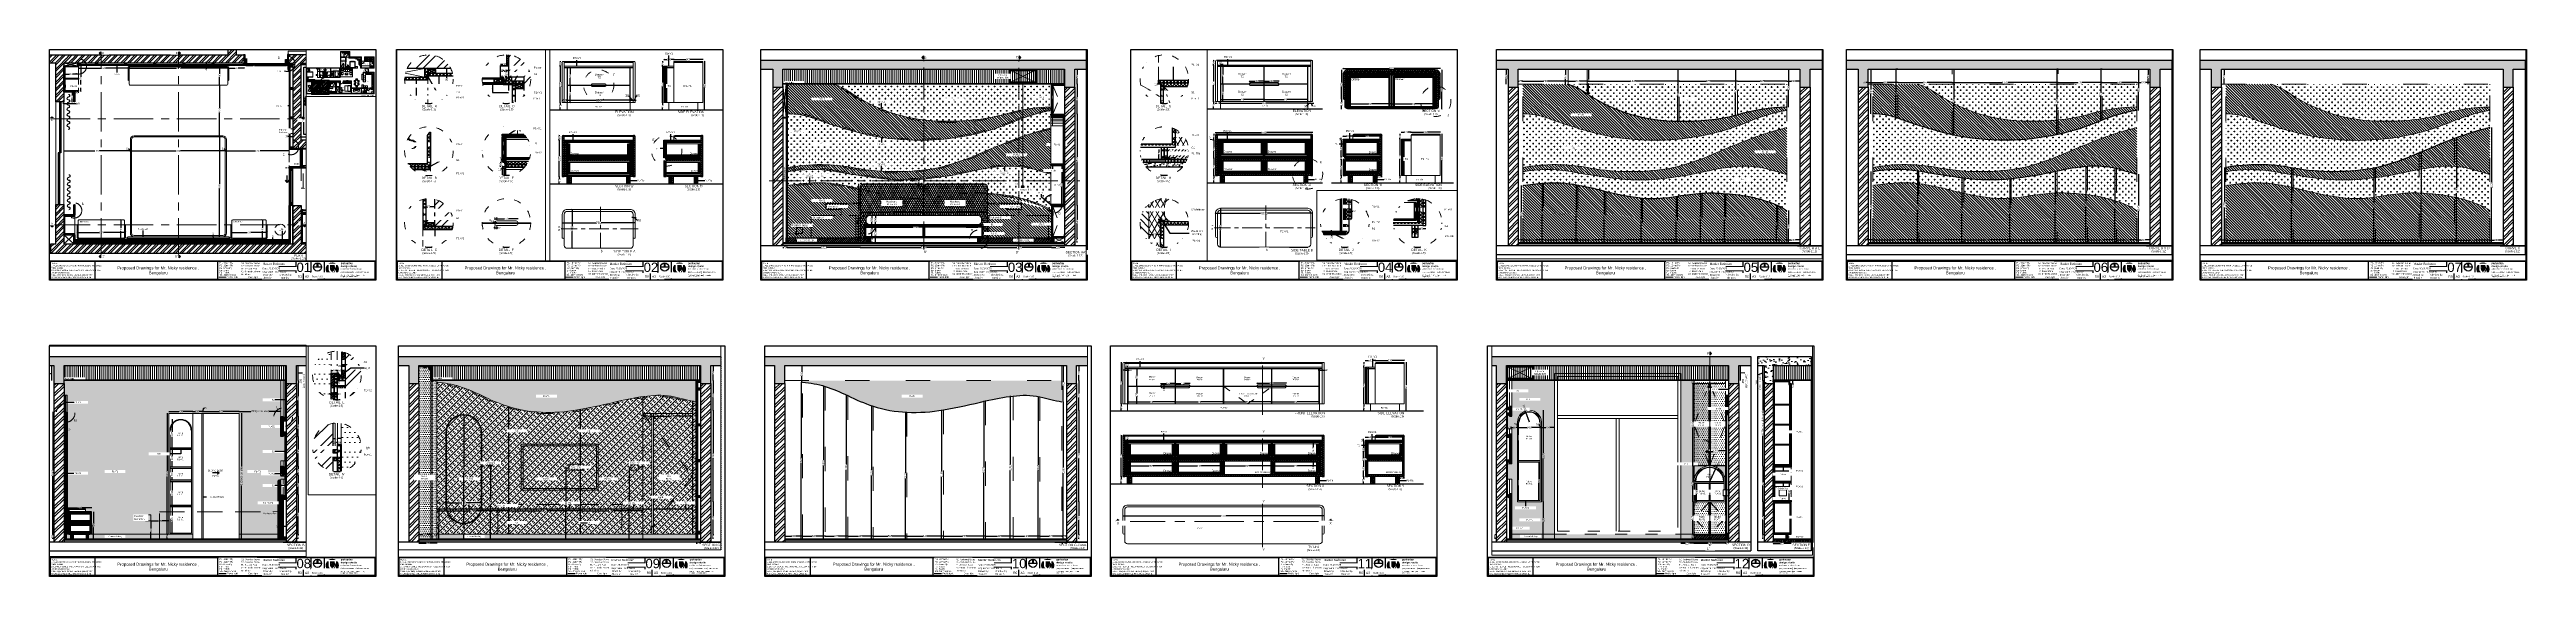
# Paper-space layout 'Layout1' of a CAD drawing. Header units: millimetres. Extents: x 788 to 3977, y -2546 to -1868.
# The model-space entities are those that its viewports show. They can reach past a viewport. Long polylines and large blocks are cut down to what shows.
import ezdxf

# ---------------------------------------------------------------- set-up
doc = ezdxf.new("R2010")
doc.units = ezdxf.units.MM
doc.header["$LTSCALE"] = 0.01
for name, pattern in [('( Hidden )', [0.375, 0.25, -0.125]), ('ACAD_ISO03W100', [30, 12, -18]), ('CENTER', [50.8, 31.75, -6.35, 6.35, -6.35]), ('DASHED2', [0.375, 0.25, -0.125]), ('ZWCAD_ISO03W100', [30, 12, -18])]:
    doc.linetypes.add(name, pattern=pattern)
for name, color, linetype in [('A- Dimensions', 252, 'Continuous'), ('A- Wall Hatch', 8, 'Continuous'), ('e .05', 253, 'Continuous')]:
    doc.layers.add(name, color=color, linetype=linetype)
doc.layers.add('A- Ele 4', color=250, linetype='Continuous', lineweight=15, true_color=0x333333)
for name, color, linetype, lineweight in [('A- Windows', 150, 'Continuous', 9), ('A-Ele 6', 250, 'Continuous', 0), ('A-WALL', 7, 'Continuous', 30), ('arch-e_0.1', 1, 'Continuous', 9), ('B. no.', 2, 'Continuous', 0), ('Cut', 1, 'Continuous', 25), ('ele 0.1', 252, 'Continuous', 13), ('funiture', 11, 'Continuous', 5), ('furniture section', 7, 'Continuous', 25), ('hatch', 251, 'Continuous', 0), ('Lights', 14, 'Continuous', 20), ('text', 253, 'Continuous', 0), ('WALL', 7, 'Continuous', 30)]:
    doc.layers.add(name, color=color, linetype=linetype, lineweight=lineweight)
doc.styles.add('Arial', font='arial.ttf')
doc.styles.add('Arial$001H0', font='arial.ttf')
doc.styles.add('ISOCP2', font='GOTHIC.TTF')
doc.styles.add('rbrr.w.a.a.wd.unit-d$0$Standard', font='arial.ttf')
doc.styles.add('ROMANS', font='romans', dxfattribs={"width": 0.8})
doc.styles.get("Standard").update_dxf_attribs({"font": 'arial.ttf'})
doc.dimstyles.new('77', dxfattribs={"dimscale": 0.25, "dimtxt": 130, "dimasz": 100, "dimexe": 5, "dimexo": 1, "dimgap": 0.25, "dimtad": 0, "dimdec": 0, "dimrnd": 5, "dimzin": 0, "dimdsep": 46, "dimtxsty": 'ISOCP2', "dimblk": 'ARCHTICK', "dimcen": 0, "dimdle": 100, "dimclrd": 1, "dimclre": 256, "dimclrt": 256, "dimazin": 0, "dimtm": 1e-09, "dimtfac": 1, "dimtdec": 0, "dimtmove": 1, "dimatfit": 0, "dimfxl": 1, "dimtolj": 1, "dimtzin": 12, "dimlwd": -1, "dimlwe": -1, "dimarcsym": 0})
doc.dimstyles.new('MIGCS IN MM 1 100', dxfattribs={"dimtxt": 40, "dimasz": 30, "dimexe": 180, "dimexo": 100, "dimgap": 25, "dimtad": 0, "dimdec": 0, "dimzin": 0, "dimdsep": 46, "dimtxsty": 'Standard', "dimblk": 'ARCHTICK', "dimcen": 150, "dimse1": 1, "dimse2": 1, "dimclrd": 3, "dimclre": 3, "dimclrt": 3, "dimadec": 0, "dimazin": 0, "dimtfac": 1, "dimtdec": 0, "dimtix": 1, "dimtmove": 2, "dimatfit": 3, "dimfxl": 1, "dimtolj": 1, "dimtzin": 0, "dimarcsym": 0})
pattern_1 = [(90, (147983.72, -99143.556), (-50.8, 50.8), [25.4, -76.2]), (180, (147996.42, -99130.856), (-50.8, -50.8), [25.4, -76.2])]
pattern_2 = [(45, (167282.414, -100047.218), (-4.490128, 4.490128), [])]
pattern_3 = [(45, (167276.414, -100059.218), (-6.735192, 6.735192), []), (45, (167278.659, -100059.218), (-6.735192, 6.735192), []), (45, (167280.904, -100059.218), (-6.735192, 6.735192), []), (45, (167283.149, -100059.218), (-6.735192, 6.735192), [])]
pattern_4 = [(45, (187091.7585, -99434.393), (-4.49013, 4.49013), [])]
pattern_5 = [(45, (187085.758, -99446.393), (-6.7352, 6.7352), []), (45, (187088.004, -99446.393), (-6.7352, 6.7352), []), (45, (187090.249, -99446.393), (-6.7352, 6.7352), []), (45, (187092.494, -99446.393), (-6.7352, 6.7352), [])]
pattern_6 = [(45.45137, (107700.417, -113127.786), (15.656589, -15.41183), [])]
pattern_7 = [(45.45137, (83471.055, -117499.1), (15.65659, -15.41183), [])]
pattern_8 = [(45, (215940.3803, -106133.917), (-4.49013, 4.49013), [])]
pattern_9 = [(45, (215934.38, -106145.917), (-6.7352, 6.7352), []), (45, (215936.625, -106145.917), (-6.7352, 6.7352), []), (45, (215938.87, -106145.917), (-6.7352, 6.7352), []), (45, (215941.1155, -106145.917), (-6.7352, 6.7352), [])]
pattern_10 = [(45, (213180.735, -106506.457), (-6.7352, 6.7352), []), (45, (213182.98, -106506.457), (-6.7352, 6.7352), []), (45, (213185.225, -106506.457), (-6.7352, 6.7352), []), (45, (213187.47, -106506.457), (-6.7352, 6.7352), [])]
pattern_11 = [(45, (165798.4633, -99434.393), (-4.49013, 4.49013), [])]
pattern_12 = [(45, (165792.463, -99446.393), (-6.7352, 6.7352), []), (45, (165794.708, -99446.393), (-6.7352, 6.7352), []), (45, (165796.953, -99446.393), (-6.7352, 6.7352), []), (45, (165799.1985, -99446.393), (-6.7352, 6.7352), [])]

# ---------------------------------------------------------------- blocks, each defined once
blk = doc.blocks.new('Parivartan logo')
at = {"linetype": 'Continuous', "lineweight": 0}
h = blk.add_hatch(color=256, dxfattribs=at)
h.dxf.hatch_style = 1
edge = h.paths.add_edge_path()
edge.add_line((15.4, -3.2), (5.7, -3.2))
edge.add_arc((10.5, -10.2), 8.53, 55.5433, 124.4567, ccw=False)
edge = h.paths.add_edge_path()
edge.add_line((5.7, -17.3), (5.7, -5.1))
edge.add_line((5.7, -5.1), (3.7, -5.1))
edge.add_arc((10.5, -10.2), 8.53, 143.4223, 235.8178)
edge = h.paths.add_edge_path()
edge.add_line((17.4, -5.1), (15.3, -5.1))
edge.add_line((15.3, -5.1), (15.3, -17.3))
edge.add_arc((10.5, -10.2), 8.53, 304.1917, 396.5777)
edge = h.paths.add_edge_path()
edge.add_arc((10.5, -10.2), 8.53, 250.4917, 289.5011)
edge.add_line((13.4, -18.2), (13.4, -14.1))
edge.add_arc((10.5, -10.2), 4.8, 233.531, 306.4541, ccw=False)
edge.add_line((7.7, -14), (7.7, -18.2))
edge = h.paths.add_edge_path()
edge.add_arc((10.5, -10.2), 2.85, 0, 360)
edge = h.paths.add_edge_path()
edge.add_line((13.4, -6.3), (13.4, -5.1))
edge.add_line((13.4, -5.1), (7.7, -5.1))
edge.add_line((7.7, -5.1), (7.7, -6.3))
edge.add_arc((10.5, -10.2), 4.8, 53.5459, 126.4385, ccw=False)
at = {"linetype": 'Continuous', "lineweight": 0, "true_color": 0xc2c2c2}
h = blk.add_hatch(color=9, dxfattribs=at)
h.dxf.hatch_style = 1
edge = h.paths.add_edge_path()
edge.add_line((7.7, -6.3), (7.7, -10.2))
edge.add_arc((10.5, -10.2), 2.85, 24.6974, 180, ccw=False)
edge.add_arc((9.2, -10.8), 4.37, -71.5968, 24.7829, ccw=False)
edge.add_arc((10.5, -10.2), 4.8, 269.9609, 486.4385)
edge = h.paths.add_edge_path()
edge.add_line((7.7, -14), (7.7, -19.9))
edge.add_arc((6.7, -19.9), 0.972, -180, 0, ccw=False)
edge.add_line((5.7, -19.9), (5.7, -10.2))
edge.add_arc((10.5, -10.2), 4.8, 180, 233.531)
at = {"layer": 'Defpoints', "color": 0, "lineweight": 0}
blk.add_lwpolyline([(0, 0), (65.4, 0), (65.4, -23.5), (0, -23.5)], close=True, dxfattribs=at)
at = {"layer": 'text', "color": 0, "ltscale": 0.5, "attachment_point": 1}
for s, insert, char_height, width in [('{\\fArial|b1|i0|c0|p2;\\C251;architecture & interior design}', (21.4, -9.3), 1.4, 37.931), ('{\\fArial|b1|i0|c0|p2;\\C251;22nd Cross Rd, 2nd Stage, Banashankari, Bengaluru, Karnataka 560070}', (21.4, -17.6), 1.1, 34.167), ('{\\fArial|b1|i0|c0|p2;\\C251;parivartan \\Pdesign studio}', (21.4, -1.6), 2.3, 37.931), ('{\\fArial|b1|i0|c0|p2;\\C251;(+91) 73533 29122     (+91) 79874 26761}', (21.4, -13.4), 1.4, 37.931), ('{\\fHelvetica|b1|i0|c0|p2;\\W0.3;\\C251;|}', (39.1, -12.7), 3, 37.931)]:
    blk.add_mtext(s, dxfattribs=dict(at, insert=insert, char_height=char_height, width=width))
blk = doc.blocks.new('rthgrthd')
at = {"layer": 'Cut'}
h = blk.add_hatch(color=256, dxfattribs=at)
h.dxf.hatch_style = 1
h.paths.add_polyline_path([(2942.1, 6.4), (2942.2, 6.1), (2947.3, 8.9), (2947.1, 9.3)])
h.paths.add_polyline_path([(2942.2, 6.1), (2942.4, 5.8), (2947.4, 8.7), (2947.3, 8.9)])
blk.add_line((2938.9, 12), (2945.6, 0.2), dxfattribs=at)
blk.add_line((2938.9, 12), (2945.6, 0.2), dxfattribs=at)
blk.add_lwpolyline([(2942.4, 5.8), (2942.1, 6.4), (2947.1, 9.3), (2947.4, 8.7)], close=True, dxfattribs=at)
blk.add_circle((2942.2, 6.1), 5.83, dxfattribs=at)
blk = doc.blocks.new('_ARCHTICK')
at = {"color": 0, "linetype": 'ByBlock', "const_width": 0.15}
blk.add_lwpolyline([(-0.5, -0.5), (0.5, 0.5)], dxfattribs=at)
blk = doc.blocks.new('*D91')
at = {"color": 1, "ltscale": 4, "transparency": 16777216}
for p, q in [((157899, -99706), (157899, -99945)), ((157899, -100256), (157899, -100017))]:
    blk.add_line(p, q, dxfattribs=at)
at = {"layer": 'Defpoints', "color": 0, "transparency": 16777216}
for p in [(157692, -99709), (157692, -100254), (157899, -100254)]:
    blk.add_point(p, dxfattribs=at)
at = {"color": 1, "transparency": 16777216, "xscale": 12.5, "yscale": 12.5, "zscale": 12.5}
for p, rotation in [((157899, -99709), 90), ((157899, -100254), 270)]:
    blk.add_blockref('_ARCHTICK', p, dxfattribs=dict(at, rotation=rotation))
at = {"transparency": 16777216, "insert": (157899, -99981), "char_height": 32.5, "attachment_point": 5, "rotation": 90, "style": 'ISOCP2'}
blk.add_mtext('\\A1;545', dxfattribs=at)
blk = doc.blocks.new('*D92')
at = {"color": 1, "ltscale": 4, "transparency": 16777216}
for p, q in [((157899, -100251), (157899, -100269)), ((157899, -100331), (157899, -100314))]:
    blk.add_line(p, q, dxfattribs=at)
at = {"layer": 'Defpoints', "color": 0, "transparency": 16777216}
for p in [(157692, -100254), (157692, -100329), (157899, -100329)]:
    blk.add_point(p, dxfattribs=at)
at = {"color": 1, "transparency": 16777216, "xscale": 12.5, "yscale": 12.5, "zscale": 12.5}
for p, rotation in [((157899, -100254), 90), ((157899, -100329), 270)]:
    blk.add_blockref('_ARCHTICK', p, dxfattribs=dict(at, rotation=rotation))
at = {"transparency": 16777216, "insert": (157899, -100291), "char_height": 32.5, "attachment_point": 5, "rotation": 90, "style": 'ISOCP2'}
blk.add_mtext('\\A1;75', dxfattribs=at)
blk = doc.blocks.new('*D93')
at = {"color": 1, "ltscale": 4, "transparency": 16777216}
for p, q in [((157899, -97676), (157899, -97893)), ((157899, -98181), (157899, -97965))]:
    blk.add_line(p, q, dxfattribs=at)
at = {"layer": 'Defpoints', "color": 0, "transparency": 16777216}
for p in [(157692, -97679), (157899, -97679), (157692, -98179)]:
    blk.add_point(p, dxfattribs=at)
at = {"color": 1, "transparency": 16777216, "xscale": 12.5, "yscale": 12.5, "zscale": 12.5}
for p, rotation in [((157899, -97679), 90), ((157899, -98179), 270)]:
    blk.add_blockref('_ARCHTICK', p, dxfattribs=dict(at, rotation=rotation))
at = {"transparency": 16777216, "insert": (157899, -97929), "char_height": 32.5, "attachment_point": 5, "rotation": 90, "style": 'ISOCP2'}
blk.add_mtext('\\A1;500', dxfattribs=at)
blk = doc.blocks.new('*D94')
at = {"color": 1, "ltscale": 4, "transparency": 16777216}
for p, q in [((157899, -97426), (157899, -97517)), ((157899, -97681), (157899, -97590))]:
    blk.add_line(p, q, dxfattribs=at)
at = {"layer": 'Defpoints', "color": 0, "transparency": 16777216}
for p in [(157692, -97429), (157899, -97429), (157692, -97679)]:
    blk.add_point(p, dxfattribs=at)
at = {"color": 1, "transparency": 16777216, "xscale": 12.5, "yscale": 12.5, "zscale": 12.5}
for p, rotation in [((157899, -97429), 90), ((157899, -97679), 270)]:
    blk.add_blockref('_ARCHTICK', p, dxfattribs=dict(at, rotation=rotation))
at = {"transparency": 16777216, "insert": (157899, -97554), "char_height": 32.5, "attachment_point": 5, "rotation": 90, "style": 'ISOCP2'}
blk.add_mtext('\\A1;250', dxfattribs=at)
blk = doc.blocks.new('*D95')
at = {"color": 1, "ltscale": 4, "transparency": 16777216}
for p, q in [((157642, -99036), (157642, -99328)), ((157642, -99691), (157642, -99399))]:
    blk.add_line(p, q, dxfattribs=at)
at = {"layer": 'Defpoints', "color": 0, "transparency": 16777216}
for p in [(157672, -99039), (157642, -99689), (157672, -99689)]:
    blk.add_point(p, dxfattribs=at)
at = {"color": 1, "transparency": 16777216, "xscale": 12.5, "yscale": 12.5, "zscale": 12.5}
for p, rotation in [((157642, -99039), 90), ((157642, -99689), 270)]:
    blk.add_blockref('_ARCHTICK', p, dxfattribs=dict(at, rotation=rotation))
at = {"transparency": 16777216, "insert": (157642, -99364), "char_height": 32.5, "attachment_point": 5, "rotation": 90, "style": 'ISOCP2'}
blk.add_mtext('\\A1;650', dxfattribs=at)
blk = doc.blocks.new('*D96')
at = {"color": 1, "ltscale": 4, "transparency": 16777216}
for p, q in [((154342, -100073), (155153, -100073)), ((156327, -100073), (155245, -100073))]:
    blk.add_line(p, q, dxfattribs=at)
at = {"layer": 'Defpoints', "color": 0, "transparency": 16777216}
for p in [(156324, -100073), (154344, -100146), (156324, -100146)]:
    blk.add_point(p, dxfattribs=at)
at = {"color": 1, "transparency": 16777216, "xscale": 12.5, "yscale": 12.5, "zscale": 12.5, "rotation": 180}
blk.add_blockref('_ARCHTICK', (154344, -100073), dxfattribs=at)
at = {"color": 1, "transparency": 16777216, "xscale": 12.5, "yscale": 12.5, "zscale": 12.5}
blk.add_blockref('_ARCHTICK', (156324, -100073), dxfattribs=at)
at = {"transparency": 16777216, "insert": (155199, -100073), "char_height": 32.5, "attachment_point": 5, "style": 'ISOCP2'}
blk.add_mtext('\\A1;1980', dxfattribs=at)
blk = doc.blocks.new('*D97')
at = {"color": 1, "ltscale": 4, "transparency": 16777216}
for p, q in [((154267, -100073), (154284, -100073)), ((154347, -100073), (154329, -100073))]:
    blk.add_line(p, q, dxfattribs=at)
at = {"layer": 'Defpoints', "color": 0, "transparency": 16777216}
for p in [(154269, -100073), (154269, -100186), (154344, -100186)]:
    blk.add_point(p, dxfattribs=at)
at = {"color": 1, "transparency": 16777216, "xscale": 12.5, "yscale": 12.5, "zscale": 12.5, "rotation": 180}
blk.add_blockref('_ARCHTICK', (154269, -100073), dxfattribs=at)
at = {"color": 1, "transparency": 16777216, "xscale": 12.5, "yscale": 12.5, "zscale": 12.5}
blk.add_blockref('_ARCHTICK', (154344, -100073), dxfattribs=at)
at = {"transparency": 16777216, "insert": (154307, -100073), "char_height": 32.5, "attachment_point": 5, "style": 'ISOCP2'}
blk.add_mtext('\\A1;75', dxfattribs=at)
blk = doc.blocks.new('*D98')
at = {"color": 1, "ltscale": 4, "transparency": 16777216}
for p, q in [((156322, -100073), (156339, -100073)), ((156402, -100073), (156384, -100073))]:
    blk.add_line(p, q, dxfattribs=at)
at = {"layer": 'Defpoints', "color": 0, "transparency": 16777216}
for p in [(156399, -100073), (156324, -100146), (156399, -100146)]:
    blk.add_point(p, dxfattribs=at)
at = {"color": 1, "transparency": 16777216, "xscale": 12.5, "yscale": 12.5, "zscale": 12.5, "rotation": 180}
blk.add_blockref('_ARCHTICK', (156324, -100073), dxfattribs=at)
at = {"color": 1, "transparency": 16777216, "xscale": 12.5, "yscale": 12.5, "zscale": 12.5}
blk.add_blockref('_ARCHTICK', (156399, -100073), dxfattribs=at)
at = {"transparency": 16777216, "insert": (156362, -100073), "char_height": 32.5, "attachment_point": 5, "style": 'ISOCP2'}
blk.add_mtext('\\A1;75', dxfattribs=at)
blk = doc.blocks.new('*D99')
at = {"color": 1, "ltscale": 4, "transparency": 16777216}
for p, q in [((154462, -100251), (154462, -100269)), ((154462, -100331), (154462, -100314))]:
    blk.add_line(p, q, dxfattribs=at)
at = {"layer": 'Defpoints', "color": 0, "transparency": 16777216}
for p in [(154466, -100254), (154462, -100329), (154466, -100329)]:
    blk.add_point(p, dxfattribs=at)
at = {"color": 1, "transparency": 16777216, "xscale": 12.5, "yscale": 12.5, "zscale": 12.5}
for p, rotation in [((154462, -100254), 90), ((154462, -100329), 270)]:
    blk.add_blockref('_ARCHTICK', p, dxfattribs=dict(at, rotation=rotation))
at = {"transparency": 16777216, "insert": (154462, -100291), "char_height": 32.5, "attachment_point": 5, "rotation": 90, "style": 'ISOCP2'}
blk.add_mtext('\\A1;75', dxfattribs=at)
blk = doc.blocks.new('*D100')
at = {"color": 1, "ltscale": 4, "transparency": 16777216}
for p, q in [((154462, -100026), (154462, -100105)), ((154462, -100256), (154462, -100177))]:
    blk.add_line(p, q, dxfattribs=at)
at = {"layer": 'Defpoints', "color": 0, "transparency": 16777216}
for p in [(154462, -100029), (154537, -100029), (154537, -100254)]:
    blk.add_point(p, dxfattribs=at)
at = {"color": 1, "transparency": 16777216, "xscale": 12.5, "yscale": 12.5, "zscale": 12.5}
for p, rotation in [((154462, -100029), 90), ((154462, -100254), 270)]:
    blk.add_blockref('_ARCHTICK', p, dxfattribs=dict(at, rotation=rotation))
at = {"transparency": 16777216, "insert": (154462, -100141), "char_height": 32.5, "attachment_point": 5, "rotation": 90, "style": 'ISOCP2'}
blk.add_mtext('\\A1;225', dxfattribs=at)
blk = doc.blocks.new('*D101')
at = {"color": 1, "ltscale": 4, "transparency": 16777216}
for p, q in [((154462, -99876), (154462, -99920)), ((154462, -100031), (154462, -99987))]:
    blk.add_line(p, q, dxfattribs=at)
at = {"layer": 'Defpoints', "color": 0, "transparency": 16777216}
for p in [(154462, -99879), (154561, -99879), (154561, -100029)]:
    blk.add_point(p, dxfattribs=at)
at = {"color": 1, "transparency": 16777216, "xscale": 12.5, "yscale": 12.5, "zscale": 12.5}
for p, rotation in [((154462, -99879), 90), ((154462, -100029), 270)]:
    blk.add_blockref('_ARCHTICK', p, dxfattribs=dict(at, rotation=rotation))
at = {"transparency": 16777216, "insert": (154462, -99954), "char_height": 32.5, "attachment_point": 5, "rotation": 90, "style": 'ISOCP2'}
blk.add_mtext('\\A1;150', dxfattribs=at)
blk = doc.blocks.new('*D102')
at = {"color": 1, "ltscale": 4, "transparency": 16777216}
for p, q in [((154524, -100026), (154524, -100143)), ((154524, -100331), (154524, -100215))]:
    blk.add_line(p, q, dxfattribs=at)
at = {"layer": 'Defpoints', "color": 0, "transparency": 16777216}
for p in [(154537, -100029), (154524, -100329), (154537, -100329)]:
    blk.add_point(p, dxfattribs=at)
at = {"color": 1, "transparency": 16777216, "xscale": 12.5, "yscale": 12.5, "zscale": 12.5}
for p, rotation in [((154524, -100029), 90), ((154524, -100329), 270)]:
    blk.add_blockref('_ARCHTICK', p, dxfattribs=dict(at, rotation=rotation))
at = {"transparency": 16777216, "insert": (154524, -100179), "char_height": 32.5, "attachment_point": 5, "rotation": 90, "style": 'ISOCP2'}
blk.add_mtext('\\A1;300', dxfattribs=at)
blk = doc.blocks.new('*D103')
at = {"color": 1, "ltscale": 4, "transparency": 16777216}
for p, q in [((154524, -99876), (154524, -99920)), ((154524, -100031), (154524, -99987))]:
    blk.add_line(p, q, dxfattribs=at)
at = {"layer": 'Defpoints', "color": 0, "transparency": 16777216}
for p in [(154524, -99879), (154561, -99879), (154561, -100029)]:
    blk.add_point(p, dxfattribs=at)
at = {"color": 1, "transparency": 16777216, "xscale": 12.5, "yscale": 12.5, "zscale": 12.5}
for p, rotation in [((154524, -99879), 90), ((154524, -100029), 270)]:
    blk.add_blockref('_ARCHTICK', p, dxfattribs=dict(at, rotation=rotation))
at = {"transparency": 16777216, "insert": (154524, -99954), "char_height": 32.5, "attachment_point": 5, "rotation": 90, "style": 'ISOCP2'}
blk.add_mtext('\\A1;150', dxfattribs=at)
blk = doc.blocks.new('*D104')
at = {"color": 1, "ltscale": 4, "transparency": 16777216}
for p, q in [((154241, -99346), (154241, -99792)), ((154241, -100331), (154241, -99885))]:
    blk.add_line(p, q, dxfattribs=at)
at = {"layer": 'Defpoints', "color": 0, "transparency": 16777216}
for p in [(154849, -99349), (154241, -100329), (154849, -100329)]:
    blk.add_point(p, dxfattribs=at)
at = {"color": 1, "transparency": 16777216, "xscale": 12.5, "yscale": 12.5, "zscale": 12.5}
for p, rotation in [((154241, -99349), 90), ((154241, -100329), 270)]:
    blk.add_blockref('_ARCHTICK', p, dxfattribs=dict(at, rotation=rotation))
at = {"transparency": 16777216, "insert": (154241, -99839), "char_height": 32.5, "attachment_point": 5, "rotation": 90, "style": 'ISOCP2'}
blk.add_mtext('\\A1;1000', dxfattribs=at)
blk = doc.blocks.new('*D105')
at = {"color": 1, "ltscale": 4, "transparency": 16777216}
for p, q in [((155282, -99429), (155270, -99429)), ((155282, -99429), (155332, -99429)), ((155332, -99429), (155354, -99429)), ((155332, -99429), (155345, -99429))]:
    blk.add_line(p, q, dxfattribs=at)
at = {"layer": 'Defpoints', "color": 0, "transparency": 16777216}
for p in [(155282, -99399), (155332, -99399), (155332, -99429)]:
    blk.add_point(p, dxfattribs=at)
at = {"color": 1, "transparency": 16777216, "xscale": 12.5, "yscale": 12.5, "zscale": 12.5}
blk.add_blockref('_ARCHTICK', (155282, -99429), dxfattribs=at)
at = {"color": 1, "transparency": 16777216, "xscale": 12.5, "yscale": 12.5, "zscale": 12.5, "rotation": 180}
blk.add_blockref('_ARCHTICK', (155332, -99429), dxfattribs=at)
at = {"transparency": 16777216, "insert": (155378, -99429), "char_height": 32.5, "attachment_point": 5, "style": 'ISOCP2'}
blk.add_mtext('\\A1;50', dxfattribs=at)
blk = doc.blocks.new('*D106')
at = {"color": 1, "ltscale": 4, "transparency": 16777216}
for p, q in [((155250, -99349), (155250, -99326)), ((155250, -99349), (155250, -99336)), ((155250, -99399), (155250, -99349)), ((155250, -99399), (155250, -99411))]:
    blk.add_line(p, q, dxfattribs=at)
at = {"layer": 'Defpoints', "color": 0, "transparency": 16777216}
for p in [(155250, -99349), (155282, -99349), (155282, -99399)]:
    blk.add_point(p, dxfattribs=at)
at = {"color": 1, "transparency": 16777216, "xscale": 12.5, "yscale": 12.5, "zscale": 12.5}
for p, rotation in [((155250, -99349), 269.9999999999666), ((155250, -99399), 89.99999999996665)]:
    blk.add_blockref('_ARCHTICK', p, dxfattribs=dict(at, rotation=rotation))
at = {"transparency": 16777216, "insert": (155250, -99303), "char_height": 32.5, "attachment_point": 5, "rotation": 90, "style": 'ISOCP2'}
blk.add_mtext('\\A1;50', dxfattribs=at)
blk = doc.blocks.new('*D107')
at = {"color": 1, "ltscale": 4, "transparency": 16777216}
for p, q in [((154267, -99829), (154773, -99829)), ((155335, -99829), (154828, -99829))]:
    blk.add_line(p, q, dxfattribs=at)
at = {"layer": 'Defpoints', "color": 0, "transparency": 16777216}
for p in [(154269, -99636), (155332, -99636), (155332, -99829)]:
    blk.add_point(p, dxfattribs=at)
at = {"color": 1, "transparency": 16777216, "xscale": 12.5, "yscale": 12.5, "zscale": 12.5, "rotation": 180}
blk.add_blockref('_ARCHTICK', (154269, -99829), dxfattribs=at)
at = {"color": 1, "transparency": 16777216, "xscale": 12.5, "yscale": 12.5, "zscale": 12.5}
blk.add_blockref('_ARCHTICK', (155332, -99829), dxfattribs=at)
at = {"transparency": 16777216, "insert": (154801, -99829), "char_height": 32.5, "attachment_point": 5, "style": 'ISOCP2'}
blk.add_mtext('\\A1;eq', dxfattribs=at)
blk = doc.blocks.new('*D108')
at = {"color": 1, "ltscale": 4, "transparency": 16777216}
for p, q in [((155334, -99829), (155840, -99829)), ((156402, -99829), (155895, -99829))]:
    blk.add_line(p, q, dxfattribs=at)
at = {"layer": 'Defpoints', "color": 0, "transparency": 16777216}
for p in [(155336, -99785), (156399, -99785), (156399, -99829)]:
    blk.add_point(p, dxfattribs=at)
at = {"color": 1, "transparency": 16777216, "xscale": 12.5, "yscale": 12.5, "zscale": 12.5, "rotation": 180}
blk.add_blockref('_ARCHTICK', (155336, -99829), dxfattribs=at)
at = {"color": 1, "transparency": 16777216, "xscale": 12.5, "yscale": 12.5, "zscale": 12.5}
blk.add_blockref('_ARCHTICK', (156399, -99829), dxfattribs=at)
at = {"transparency": 16777216, "insert": (155868, -99829), "char_height": 32.5, "attachment_point": 5, "style": 'ISOCP2'}
blk.add_mtext('\\A1;eq', dxfattribs=at)
blk = doc.blocks.new('*D109')
at = {"color": 1, "ltscale": 4, "transparency": 16777216}
for p, q in [((152974, -100411), (152992, -100411)), ((153054, -100411), (153037, -100411))]:
    blk.add_line(p, q, dxfattribs=at)
at = {"layer": 'Defpoints', "color": 0, "transparency": 16777216}
for p in [(152977, -100329), (153052, -100329), (153052, -100411)]:
    blk.add_point(p, dxfattribs=at)
at = {"color": 1, "transparency": 16777216, "xscale": 12.5, "yscale": 12.5, "zscale": 12.5, "rotation": 180}
blk.add_blockref('_ARCHTICK', (152977, -100411), dxfattribs=at)
at = {"color": 1, "transparency": 16777216, "xscale": 12.5, "yscale": 12.5, "zscale": 12.5}
blk.add_blockref('_ARCHTICK', (153052, -100411), dxfattribs=at)
at = {"transparency": 16777216, "insert": (153014, -100411), "char_height": 32.5, "attachment_point": 5, "style": 'ISOCP2'}
blk.add_mtext('\\A1;75', dxfattribs=at)
blk = doc.blocks.new('*D110')
at = {"color": 1, "ltscale": 4, "transparency": 16777216}
for p, q in [((153049, -100411), (153615, -100411)), ((154272, -100411), (153707, -100411))]:
    blk.add_line(p, q, dxfattribs=at)
at = {"layer": 'Defpoints', "color": 0, "transparency": 16777216}
for p in [(153052, -100329), (154269, -100329), (154269, -100411)]:
    blk.add_point(p, dxfattribs=at)
at = {"color": 1, "transparency": 16777216, "xscale": 12.5, "yscale": 12.5, "zscale": 12.5, "rotation": 180}
blk.add_blockref('_ARCHTICK', (153052, -100411), dxfattribs=at)
at = {"color": 1, "transparency": 16777216, "xscale": 12.5, "yscale": 12.5, "zscale": 12.5}
blk.add_blockref('_ARCHTICK', (154269, -100411), dxfattribs=at)
at = {"transparency": 16777216, "insert": (153661, -100411), "char_height": 32.5, "attachment_point": 5, "style": 'ISOCP2'}
blk.add_mtext('\\A1;1215', dxfattribs=at)
blk = doc.blocks.new('*D111')
at = {"color": 1, "ltscale": 4, "transparency": 16777216}
for p, q in [((154267, -100411), (155285, -100411)), ((156402, -100411), (155383, -100411))]:
    blk.add_line(p, q, dxfattribs=at)
at = {"layer": 'Defpoints', "color": 0, "transparency": 16777216}
for p in [(154269, -100329), (156399, -100329), (156399, -100411)]:
    blk.add_point(p, dxfattribs=at)
at = {"color": 1, "transparency": 16777216, "xscale": 12.5, "yscale": 12.5, "zscale": 12.5, "rotation": 180}
blk.add_blockref('_ARCHTICK', (154269, -100411), dxfattribs=at)
at = {"color": 1, "transparency": 16777216, "xscale": 12.5, "yscale": 12.5, "zscale": 12.5}
blk.add_blockref('_ARCHTICK', (156399, -100411), dxfattribs=at)
at = {"transparency": 16777216, "insert": (155334, -100411), "char_height": 32.5, "attachment_point": 5, "style": 'ISOCP2'}
blk.add_mtext('\\A1;2130', dxfattribs=at)
blk = doc.blocks.new('*D112')
at = {"color": 1, "ltscale": 4, "transparency": 16777216}
for p, q in [((156397, -100411), (156889, -100411)), ((157474, -100411), (156982, -100411))]:
    blk.add_line(p, q, dxfattribs=at)
at = {"layer": 'Defpoints', "color": 0, "transparency": 16777216}
for p in [(156399, -100329), (157472, -100329), (157472, -100411)]:
    blk.add_point(p, dxfattribs=at)
at = {"color": 1, "transparency": 16777216, "xscale": 12.5, "yscale": 12.5, "zscale": 12.5, "rotation": 180}
blk.add_blockref('_ARCHTICK', (156399, -100411), dxfattribs=at)
at = {"color": 1, "transparency": 16777216, "xscale": 12.5, "yscale": 12.5, "zscale": 12.5}
blk.add_blockref('_ARCHTICK', (157472, -100411), dxfattribs=at)
at = {"transparency": 16777216, "insert": (156936, -100411), "char_height": 32.5, "attachment_point": 5, "style": 'ISOCP2'}
blk.add_mtext('\\A1;1070', dxfattribs=at)
blk = doc.blocks.new('*D113')
at = {"color": 1, "ltscale": 4, "transparency": 16777216}
for p, q in [((157469, -100411), (157546, -100411)), ((157694, -100411), (157618, -100411))]:
    blk.add_line(p, q, dxfattribs=at)
at = {"layer": 'Defpoints', "color": 0, "transparency": 16777216}
for p in [(157472, -100329), (157692, -100329), (157692, -100411)]:
    blk.add_point(p, dxfattribs=at)
at = {"color": 1, "transparency": 16777216, "xscale": 12.5, "yscale": 12.5, "zscale": 12.5, "rotation": 180}
blk.add_blockref('_ARCHTICK', (157472, -100411), dxfattribs=at)
at = {"color": 1, "transparency": 16777216, "xscale": 12.5, "yscale": 12.5, "zscale": 12.5}
blk.add_blockref('_ARCHTICK', (157692, -100411), dxfattribs=at)
at = {"transparency": 16777216, "insert": (157582, -100411), "char_height": 32.5, "attachment_point": 5, "style": 'ISOCP2'}
blk.add_mtext('\\A1;220', dxfattribs=at)
blk = doc.blocks.new('*D114')
at = {"color": 1, "ltscale": 4, "transparency": 16777216}
for p, q in [((131705, -100287), (131846, -100287)), ((132060, -100287), (131918, -100287))]:
    blk.add_line(p, q, dxfattribs=at)
at = {"layer": 'Defpoints', "color": 0, "transparency": 16777216}
for p in [(132057, -100287), (131707, -100329), (132057, -100329)]:
    blk.add_point(p, dxfattribs=at)
at = {"color": 1, "transparency": 16777216, "xscale": 12.5, "yscale": 12.5, "zscale": 12.5, "rotation": 180}
blk.add_blockref('_ARCHTICK', (131707, -100287), dxfattribs=at)
at = {"color": 1, "transparency": 16777216, "xscale": 12.5, "yscale": 12.5, "zscale": 12.5}
blk.add_blockref('_ARCHTICK', (132057, -100287), dxfattribs=at)
at = {"transparency": 16777216, "insert": (131882, -100287), "char_height": 32.5, "attachment_point": 5, "style": 'ISOCP2'}
blk.add_mtext('\\A1;350', dxfattribs=at)
blk = doc.blocks.new('*D115')
at = {"color": 1, "ltscale": 4, "transparency": 16777216}
for p, q in [((132055, -100287), (132308, -100287)), ((132633, -100287), (132379, -100287))]:
    blk.add_line(p, q, dxfattribs=at)
at = {"layer": 'Defpoints', "color": 0, "transparency": 16777216}
for p in [(132630, -100287), (132057, -100329), (132630, -100329)]:
    blk.add_point(p, dxfattribs=at)
at = {"color": 1, "transparency": 16777216, "xscale": 12.5, "yscale": 12.5, "zscale": 12.5, "rotation": 180}
blk.add_blockref('_ARCHTICK', (132057, -100287), dxfattribs=at)
at = {"color": 1, "transparency": 16777216, "xscale": 12.5, "yscale": 12.5, "zscale": 12.5}
blk.add_blockref('_ARCHTICK', (132630, -100287), dxfattribs=at)
at = {"transparency": 16777216, "insert": (132344, -100287), "char_height": 32.5, "attachment_point": 5, "style": 'ISOCP2'}
blk.add_mtext('\\A1;575', dxfattribs=at)
blk = doc.blocks.new('*D116')
at = {"color": 1, "ltscale": 4, "transparency": 16777216}
for p, q in [((132628, -100287), (132827, -100287)), ((133098, -100287), (132899, -100287))]:
    blk.add_line(p, q, dxfattribs=at)
at = {"layer": 'Defpoints', "color": 0, "transparency": 16777216}
for p in [(133096, -100287), (132630, -100329), (133096, -100329)]:
    blk.add_point(p, dxfattribs=at)
at = {"color": 1, "transparency": 16777216, "xscale": 12.5, "yscale": 12.5, "zscale": 12.5, "rotation": 180}
blk.add_blockref('_ARCHTICK', (132630, -100287), dxfattribs=at)
at = {"color": 1, "transparency": 16777216, "xscale": 12.5, "yscale": 12.5, "zscale": 12.5}
blk.add_blockref('_ARCHTICK', (133096, -100287), dxfattribs=at)
at = {"transparency": 16777216, "insert": (132863, -100287), "char_height": 32.5, "attachment_point": 5, "style": 'ISOCP2'}
blk.add_mtext('\\A1;465', dxfattribs=at)
blk = doc.blocks.new('*D117')
at = {"color": 1, "ltscale": 4, "transparency": 16777216}
for p, q in [((133093, -100287), (133369, -100287)), ((133715, -100287), (133439, -100287))]:
    blk.add_line(p, q, dxfattribs=at)
at = {"layer": 'Defpoints', "color": 0, "transparency": 16777216}
for p in [(133712, -100287), (133096, -100329), (133712, -100329)]:
    blk.add_point(p, dxfattribs=at)
at = {"color": 1, "transparency": 16777216, "xscale": 12.5, "yscale": 12.5, "zscale": 12.5, "rotation": 180}
blk.add_blockref('_ARCHTICK', (133096, -100287), dxfattribs=at)
at = {"color": 1, "transparency": 16777216, "xscale": 12.5, "yscale": 12.5, "zscale": 12.5}
blk.add_blockref('_ARCHTICK', (133712, -100287), dxfattribs=at)
at = {"transparency": 16777216, "insert": (133404, -100287), "char_height": 32.5, "attachment_point": 5, "style": 'ISOCP2'}
blk.add_mtext('\\A1;615', dxfattribs=at)
blk = doc.blocks.new('*D118')
at = {"color": 1, "ltscale": 4, "transparency": 16777216}
for p, q in [((133710, -100287), (133970, -100287)), ((134302, -100287), (134042, -100287))]:
    blk.add_line(p, q, dxfattribs=at)
at = {"layer": 'Defpoints', "color": 0, "transparency": 16777216}
for p in [(134300, -100287), (133712, -100329), (134300, -100329)]:
    blk.add_point(p, dxfattribs=at)
at = {"color": 1, "transparency": 16777216, "xscale": 12.5, "yscale": 12.5, "zscale": 12.5, "rotation": 180}
blk.add_blockref('_ARCHTICK', (133712, -100287), dxfattribs=at)
at = {"color": 1, "transparency": 16777216, "xscale": 12.5, "yscale": 12.5, "zscale": 12.5}
blk.add_blockref('_ARCHTICK', (134300, -100287), dxfattribs=at)
at = {"transparency": 16777216, "insert": (134006, -100287), "char_height": 32.5, "attachment_point": 5, "style": 'ISOCP2'}
blk.add_mtext('\\A1;585', dxfattribs=at)
blk = doc.blocks.new('*D119')
at = {"color": 1, "ltscale": 4, "transparency": 16777216}
for p, q in [((134297, -100287), (134467, -100287)), ((134710, -100287), (134540, -100287))]:
    blk.add_line(p, q, dxfattribs=at)
at = {"layer": 'Defpoints', "color": 0, "transparency": 16777216}
for p in [(134708, -100287), (134300, -100329), (134708, -100329)]:
    blk.add_point(p, dxfattribs=at)
at = {"color": 1, "transparency": 16777216, "xscale": 12.5, "yscale": 12.5, "zscale": 12.5, "rotation": 180}
blk.add_blockref('_ARCHTICK', (134300, -100287), dxfattribs=at)
at = {"color": 1, "transparency": 16777216, "xscale": 12.5, "yscale": 12.5, "zscale": 12.5}
blk.add_blockref('_ARCHTICK', (134708, -100287), dxfattribs=at)
at = {"transparency": 16777216, "insert": (134504, -100287), "char_height": 32.5, "attachment_point": 5, "style": 'ISOCP2'}
blk.add_mtext('\\A1;410', dxfattribs=at)
blk = doc.blocks.new('*D120')
at = {"color": 1, "ltscale": 4, "transparency": 16777216}
for p, q in [((134705, -100287), (134872, -100287)), ((135111, -100287), (134945, -100287))]:
    blk.add_line(p, q, dxfattribs=at)
at = {"layer": 'Defpoints', "color": 0, "transparency": 16777216}
for p in [(134708, -100207), (135109, -100207), (135109, -100287)]:
    blk.add_point(p, dxfattribs=at)
at = {"color": 1, "transparency": 16777216, "xscale": 12.5, "yscale": 12.5, "zscale": 12.5, "rotation": 180}
blk.add_blockref('_ARCHTICK', (134708, -100287), dxfattribs=at)
at = {"color": 1, "transparency": 16777216, "xscale": 12.5, "yscale": 12.5, "zscale": 12.5}
blk.add_blockref('_ARCHTICK', (135109, -100287), dxfattribs=at)
at = {"transparency": 16777216, "insert": (134908, -100287), "char_height": 32.5, "attachment_point": 5, "style": 'ISOCP2'}
blk.add_mtext('\\A1;400', dxfattribs=at)
blk = doc.blocks.new('*D121')
at = {"color": 1, "ltscale": 4, "transparency": 16777216}
for p, q in [((135106, -100287), (135507, -100287)), ((135980, -100287), (135579, -100287))]:
    blk.add_line(p, q, dxfattribs=at)
at = {"layer": 'Defpoints', "color": 0, "transparency": 16777216}
for p in [(135109, -100207), (135977, -100207), (135977, -100287)]:
    blk.add_point(p, dxfattribs=at)
at = {"color": 1, "transparency": 16777216, "xscale": 12.5, "yscale": 12.5, "zscale": 12.5, "rotation": 180}
blk.add_blockref('_ARCHTICK', (135109, -100287), dxfattribs=at)
at = {"color": 1, "transparency": 16777216, "xscale": 12.5, "yscale": 12.5, "zscale": 12.5}
blk.add_blockref('_ARCHTICK', (135977, -100287), dxfattribs=at)
at = {"transparency": 16777216, "insert": (135543, -100287), "char_height": 32.5, "attachment_point": 5, "style": 'ISOCP2'}
blk.add_mtext('\\A1;870', dxfattribs=at)
blk = doc.blocks.new('*D122')
at = {"color": 1, "ltscale": 4, "transparency": 16777216}
for p, q in [((135975, -100287), (136018, -100287)), ((136130, -100287), (136086, -100287))]:
    blk.add_line(p, q, dxfattribs=at)
at = {"layer": 'Defpoints', "color": 0, "transparency": 16777216}
for p in [(135977, -100187), (136127, -100187), (136127, -100287)]:
    blk.add_point(p, dxfattribs=at)
at = {"color": 1, "transparency": 16777216, "xscale": 12.5, "yscale": 12.5, "zscale": 12.5, "rotation": 180}
blk.add_blockref('_ARCHTICK', (135977, -100287), dxfattribs=at)
at = {"color": 1, "transparency": 16777216, "xscale": 12.5, "yscale": 12.5, "zscale": 12.5}
blk.add_blockref('_ARCHTICK', (136127, -100287), dxfattribs=at)
at = {"transparency": 16777216, "insert": (136052, -100287), "char_height": 32.5, "attachment_point": 5, "style": 'ISOCP2'}
blk.add_mtext('\\A1;150', dxfattribs=at)
blk = doc.blocks.new('*D123')
at = {"color": 1, "ltscale": 4, "transparency": 16777216}
for p, q in [((131630, -97626), (131647, -97626)), ((131710, -97626), (131692, -97626))]:
    blk.add_line(p, q, dxfattribs=at)
at = {"layer": 'Defpoints', "color": 0, "transparency": 16777216}
for p in [(131632, -97578), (131707, -97578), (131707, -97626)]:
    blk.add_point(p, dxfattribs=at)
at = {"color": 1, "transparency": 16777216, "xscale": 12.5, "yscale": 12.5, "zscale": 12.5, "rotation": 180}
blk.add_blockref('_ARCHTICK', (131632, -97626), dxfattribs=at)
at = {"color": 1, "transparency": 16777216, "xscale": 12.5, "yscale": 12.5, "zscale": 12.5}
blk.add_blockref('_ARCHTICK', (131707, -97626), dxfattribs=at)
at = {"transparency": 16777216, "insert": (131670, -97626), "char_height": 32.5, "attachment_point": 5, "style": 'ISOCP2'}
blk.add_mtext('\\A1;75', dxfattribs=at)
blk = doc.blocks.new('*D124')
at = {"color": 1, "ltscale": 4, "transparency": 16777216}
for p, q in [((131705, -97626), (132053, -97626)), ((132471, -97626), (132123, -97626))]:
    blk.add_line(p, q, dxfattribs=at)
at = {"layer": 'Defpoints', "color": 0, "transparency": 16777216}
for p in [(131707, -97578), (132469, -97578), (132469, -97626)]:
    blk.add_point(p, dxfattribs=at)
at = {"color": 1, "transparency": 16777216, "xscale": 12.5, "yscale": 12.5, "zscale": 12.5, "rotation": 180}
blk.add_blockref('_ARCHTICK', (131707, -97626), dxfattribs=at)
at = {"color": 1, "transparency": 16777216, "xscale": 12.5, "yscale": 12.5, "zscale": 12.5}
blk.add_blockref('_ARCHTICK', (132469, -97626), dxfattribs=at)
at = {"transparency": 16777216, "insert": (132088, -97626), "char_height": 32.5, "attachment_point": 5, "style": 'ISOCP2'}
blk.add_mtext('\\A1;760', dxfattribs=at)
blk = doc.blocks.new('*D125')
at = {"color": 1, "ltscale": 4, "transparency": 16777216}
for p, q in [((132466, -97626), (132590, -97626)), ((132785, -97626), (132662, -97626))]:
    blk.add_line(p, q, dxfattribs=at)
at = {"layer": 'Defpoints', "color": 0, "transparency": 16777216}
for p in [(132469, -97578), (132783, -97578), (132783, -97626)]:
    blk.add_point(p, dxfattribs=at)
at = {"color": 1, "transparency": 16777216, "xscale": 12.5, "yscale": 12.5, "zscale": 12.5, "rotation": 180}
blk.add_blockref('_ARCHTICK', (132469, -97626), dxfattribs=at)
at = {"color": 1, "transparency": 16777216, "xscale": 12.5, "yscale": 12.5, "zscale": 12.5}
blk.add_blockref('_ARCHTICK', (132783, -97626), dxfattribs=at)
at = {"transparency": 16777216, "insert": (132626, -97626), "char_height": 32.5, "attachment_point": 5, "style": 'ISOCP2'}
blk.add_mtext('\\A1;315', dxfattribs=at)
blk = doc.blocks.new('*D126')
at = {"color": 1, "ltscale": 4, "transparency": 16777216}
for p, q in [((132780, -97626), (133509, -97626)), ((134331, -97626), (133602, -97626))]:
    blk.add_line(p, q, dxfattribs=at)
at = {"layer": 'Defpoints', "color": 0, "transparency": 16777216}
for p in [(132783, -97578), (134328, -97578), (134328, -97626)]:
    blk.add_point(p, dxfattribs=at)
at = {"color": 1, "transparency": 16777216, "xscale": 12.5, "yscale": 12.5, "zscale": 12.5, "rotation": 180}
blk.add_blockref('_ARCHTICK', (132783, -97626), dxfattribs=at)
at = {"color": 1, "transparency": 16777216, "xscale": 12.5, "yscale": 12.5, "zscale": 12.5}
blk.add_blockref('_ARCHTICK', (134328, -97626), dxfattribs=at)
at = {"transparency": 16777216, "insert": (133555, -97626), "char_height": 32.5, "attachment_point": 5, "style": 'ISOCP2'}
blk.add_mtext('\\A1;1545', dxfattribs=at)
blk = doc.blocks.new('*D127')
at = {"color": 1, "ltscale": 4, "transparency": 16777216}
for p, q in [((134326, -97626), (134779, -97626)), ((135304, -97626), (134851, -97626))]:
    blk.add_line(p, q, dxfattribs=at)
at = {"layer": 'Defpoints', "color": 0, "transparency": 16777216}
for p in [(134328, -97578), (135302, -97578), (135302, -97626)]:
    blk.add_point(p, dxfattribs=at)
at = {"color": 1, "transparency": 16777216, "xscale": 12.5, "yscale": 12.5, "zscale": 12.5, "rotation": 180}
blk.add_blockref('_ARCHTICK', (134328, -97626), dxfattribs=at)
at = {"color": 1, "transparency": 16777216, "xscale": 12.5, "yscale": 12.5, "zscale": 12.5}
blk.add_blockref('_ARCHTICK', (135302, -97626), dxfattribs=at)
at = {"transparency": 16777216, "insert": (134815, -97626), "char_height": 32.5, "attachment_point": 5, "style": 'ISOCP2'}
blk.add_mtext('\\A1;975', dxfattribs=at)
blk = doc.blocks.new('*D128')
at = {"color": 1, "ltscale": 4, "transparency": 16777216}
for p, q in [((135299, -97626), (135679, -97626)), ((136130, -97626), (135750, -97626))]:
    blk.add_line(p, q, dxfattribs=at)
at = {"layer": 'Defpoints', "color": 0, "transparency": 16777216}
for p in [(135302, -97578), (136127, -97578), (136127, -97626)]:
    blk.add_point(p, dxfattribs=at)
at = {"color": 1, "transparency": 16777216, "xscale": 12.5, "yscale": 12.5, "zscale": 12.5, "rotation": 180}
blk.add_blockref('_ARCHTICK', (135302, -97626), dxfattribs=at)
at = {"color": 1, "transparency": 16777216, "xscale": 12.5, "yscale": 12.5, "zscale": 12.5}
blk.add_blockref('_ARCHTICK', (136127, -97626), dxfattribs=at)
at = {"transparency": 16777216, "insert": (135715, -97626), "char_height": 32.5, "attachment_point": 5, "style": 'ISOCP2'}
blk.add_mtext('\\A1;825', dxfattribs=at)
blk = doc.blocks.new('*D129')
at = {"color": 1, "ltscale": 4, "transparency": 16777216}
for p, q in [((136125, -97626), (136201, -97626)), ((136350, -97626), (136274, -97626))]:
    blk.add_line(p, q, dxfattribs=at)
at = {"layer": 'Defpoints', "color": 0, "transparency": 16777216}
for p in [(136127, -97578), (136347, -97578), (136347, -97626)]:
    blk.add_point(p, dxfattribs=at)
at = {"color": 1, "transparency": 16777216, "xscale": 12.5, "yscale": 12.5, "zscale": 12.5, "rotation": 180}
blk.add_blockref('_ARCHTICK', (136127, -97626), dxfattribs=at)
at = {"color": 1, "transparency": 16777216, "xscale": 12.5, "yscale": 12.5, "zscale": 12.5}
blk.add_blockref('_ARCHTICK', (136347, -97626), dxfattribs=at)
at = {"transparency": 16777216, "insert": (136237, -97626), "char_height": 32.5, "attachment_point": 5, "style": 'ISOCP2'}
blk.add_mtext('\\A1;220', dxfattribs=at)
blk = doc.blocks.new('*D143')
at = {"color": 1, "ltscale": 4, "transparency": 16777216}
for p, q in [((131432, -97426), (131432, -97517)), ((131432, -97681), (131432, -97590))]:
    blk.add_line(p, q, dxfattribs=at)
at = {"layer": 'Defpoints', "color": 0, "transparency": 16777216}
for p in [(131432, -97429), (131632, -97429), (131632, -97679)]:
    blk.add_point(p, dxfattribs=at)
at = {"color": 1, "transparency": 16777216, "xscale": 12.5, "yscale": 12.5, "zscale": 12.5}
for p, rotation in [((131432, -97429), 90), ((131432, -97679), 270)]:
    blk.add_blockref('_ARCHTICK', p, dxfattribs=dict(at, rotation=rotation))
at = {"transparency": 16777216, "insert": (131432, -97554), "char_height": 32.5, "attachment_point": 5, "rotation": 90, "style": 'ISOCP2'}
blk.add_mtext('\\A1;250', dxfattribs=at)
blk = doc.blocks.new('*D144')
at = {"color": 1, "ltscale": 4, "transparency": 16777216}
for p, q in [((136125, -100287), (136201, -100287)), ((136350, -100287), (136274, -100287))]:
    blk.add_line(p, q, dxfattribs=at)
at = {"layer": 'Defpoints', "color": 0, "transparency": 16777216}
for p in [(136127, -100128), (136347, -100128), (136347, -100287)]:
    blk.add_point(p, dxfattribs=at)
at = {"color": 1, "transparency": 16777216, "xscale": 12.5, "yscale": 12.5, "zscale": 12.5, "rotation": 180}
blk.add_blockref('_ARCHTICK', (136127, -100287), dxfattribs=at)
at = {"color": 1, "transparency": 16777216, "xscale": 12.5, "yscale": 12.5, "zscale": 12.5}
blk.add_blockref('_ARCHTICK', (136347, -100287), dxfattribs=at)
at = {"transparency": 16777216, "insert": (136237, -100287), "char_height": 32.5, "attachment_point": 5, "style": 'ISOCP2'}
blk.add_mtext('\\A1;220', dxfattribs=at)
blk = doc.blocks.new('*D145')
at = {"color": 1, "ltscale": 4, "transparency": 16777216}
for p, q in [((131630, -100287), (131647, -100287)), ((131710, -100287), (131692, -100287))]:
    blk.add_line(p, q, dxfattribs=at)
at = {"layer": 'Defpoints', "color": 0, "transparency": 16777216}
for p in [(131632, -100192), (131632, -100287), (131707, -100192)]:
    blk.add_point(p, dxfattribs=at)
at = {"color": 1, "transparency": 16777216, "xscale": 12.5, "yscale": 12.5, "zscale": 12.5, "rotation": 180}
blk.add_blockref('_ARCHTICK', (131632, -100287), dxfattribs=at)
at = {"color": 1, "transparency": 16777216, "xscale": 12.5, "yscale": 12.5, "zscale": 12.5}
blk.add_blockref('_ARCHTICK', (131707, -100287), dxfattribs=at)
at = {"transparency": 16777216, "insert": (131670, -100287), "char_height": 32.5, "attachment_point": 5, "style": 'ISOCP2'}
blk.add_mtext('\\A1;75', dxfattribs=at)
blk = doc.blocks.new('*D146')
at = {"color": 1, "ltscale": 4, "transparency": 16777216}
for p, q in [((139220, -97651), (139183, -97651)), ((139220, -97651), (139207, -97651)), ((139220, -97651), (139295, -97651)), ((139295, -97651), (139307, -97651))]:
    blk.add_line(p, q, dxfattribs=at)
at = {"layer": 'Defpoints', "color": 0, "transparency": 16777216}
for p in [(139220, -97604), (139295, -97604), (139295, -97651)]:
    blk.add_point(p, dxfattribs=at)
at = {"color": 1, "transparency": 16777216, "xscale": 12.5, "yscale": 12.5, "zscale": 12.5}
blk.add_blockref('_ARCHTICK', (139220, -97651), dxfattribs=at)
at = {"color": 1, "transparency": 16777216, "xscale": 12.5, "yscale": 12.5, "zscale": 12.5, "rotation": 180}
blk.add_blockref('_ARCHTICK', (139295, -97651), dxfattribs=at)
at = {"transparency": 16777216, "insert": (139160, -97651), "char_height": 32.5, "attachment_point": 5, "style": 'ISOCP2'}
blk.add_mtext('\\A1;75', dxfattribs=at)
blk = doc.blocks.new('*D147')
at = {"color": 1, "ltscale": 4, "transparency": 16777216}
for p, q in [((143712, -97651), (143789, -97651)), ((143937, -97651), (143861, -97651))]:
    blk.add_line(p, q, dxfattribs=at)
at = {"layer": 'Defpoints', "color": 0, "transparency": 16777216}
for p in [(143715, -97604), (143935, -97604), (143935, -97651)]:
    blk.add_point(p, dxfattribs=at)
at = {"color": 1, "transparency": 16777216, "xscale": 12.5, "yscale": 12.5, "zscale": 12.5, "rotation": 180}
blk.add_blockref('_ARCHTICK', (143715, -97651), dxfattribs=at)
at = {"color": 1, "transparency": 16777216, "xscale": 12.5, "yscale": 12.5, "zscale": 12.5}
blk.add_blockref('_ARCHTICK', (143935, -97651), dxfattribs=at)
at = {"transparency": 16777216, "insert": (143825, -97651), "char_height": 32.5, "attachment_point": 5, "style": 'ISOCP2'}
blk.add_mtext('\\A1;220', dxfattribs=at)
blk = doc.blocks.new('*D148')
at = {"color": 1, "ltscale": 4, "transparency": 16777216}
for p, q in [((143904, -97426), (143904, -97517)), ((143904, -97681), (143904, -97590))]:
    blk.add_line(p, q, dxfattribs=at)
at = {"layer": 'Defpoints', "color": 0, "transparency": 16777216}
for p in [(139220, -97429), (143904, -97429), (139220, -97679)]:
    blk.add_point(p, dxfattribs=at)
at = {"color": 1, "transparency": 16777216, "xscale": 12.5, "yscale": 12.5, "zscale": 12.5}
for p, rotation in [((143904, -97429), 90), ((143904, -97679), 270)]:
    blk.add_blockref('_ARCHTICK', p, dxfattribs=dict(at, rotation=rotation))
at = {"transparency": 16777216, "insert": (143904, -97554), "char_height": 32.5, "attachment_point": 5, "rotation": 90, "style": 'ISOCP2'}
blk.add_mtext('\\A1;250', dxfattribs=at)
blk = doc.blocks.new('*D149')
at = {"color": 1, "ltscale": 4, "transparency": 16777216}
for p, q in [((143712, -100287), (143789, -100287)), ((143937, -100287), (143861, -100287))]:
    blk.add_line(p, q, dxfattribs=at)
at = {"layer": 'Defpoints', "color": 0, "transparency": 16777216}
for p in [(143715, -100128), (143935, -100128), (143935, -100287)]:
    blk.add_point(p, dxfattribs=at)
at = {"color": 1, "transparency": 16777216, "xscale": 12.5, "yscale": 12.5, "zscale": 12.5, "rotation": 180}
blk.add_blockref('_ARCHTICK', (143715, -100287), dxfattribs=at)
at = {"color": 1, "transparency": 16777216, "xscale": 12.5, "yscale": 12.5, "zscale": 12.5}
blk.add_blockref('_ARCHTICK', (143935, -100287), dxfattribs=at)
at = {"transparency": 16777216, "insert": (143825, -100287), "char_height": 32.5, "attachment_point": 5, "style": 'ISOCP2'}
blk.add_mtext('\\A1;220', dxfattribs=at)
blk = doc.blocks.new('*D150')
at = {"color": 1, "ltscale": 4, "transparency": 16777216}
for p, q in [((139220, -100287), (139185, -100287)), ((139220, -100287), (139207, -100287)), ((139295, -100287), (139220, -100287)), ((139295, -100287), (139307, -100287))]:
    blk.add_line(p, q, dxfattribs=at)
at = {"layer": 'Defpoints', "color": 0, "transparency": 16777216}
for p in [(139220, -100192), (139220, -100287), (139295, -100192)]:
    blk.add_point(p, dxfattribs=at)
at = {"color": 1, "transparency": 16777216, "xscale": 12.5, "yscale": 12.5, "zscale": 12.5}
blk.add_blockref('_ARCHTICK', (139220, -100287), dxfattribs=at)
at = {"color": 1, "transparency": 16777216, "xscale": 12.5, "yscale": 12.5, "zscale": 12.5, "rotation": 180}
blk.add_blockref('_ARCHTICK', (139295, -100287), dxfattribs=at)
at = {"transparency": 16777216, "insert": (139162, -100287), "char_height": 32.5, "attachment_point": 5, "style": 'ISOCP2'}
blk.add_mtext('\\A1;75', dxfattribs=at)
blk = doc.blocks.new('*D151')
at = {"color": 1, "ltscale": 4, "transparency": 16777216}
for p, q in [((139292, -97651), (139469, -97651)), ((139719, -97651), (139542, -97651))]:
    blk.add_line(p, q, dxfattribs=at)
at = {"layer": 'Defpoints', "color": 0, "transparency": 16777216}
for p in [(139295, -97454), (139717, -97454), (139717, -97651)]:
    blk.add_point(p, dxfattribs=at)
at = {"color": 1, "transparency": 16777216, "xscale": 12.5, "yscale": 12.5, "zscale": 12.5, "rotation": 180}
blk.add_blockref('_ARCHTICK', (139295, -97651), dxfattribs=at)
at = {"color": 1, "transparency": 16777216, "xscale": 12.5, "yscale": 12.5, "zscale": 12.5}
blk.add_blockref('_ARCHTICK', (139717, -97651), dxfattribs=at)
at = {"transparency": 16777216, "insert": (139506, -97651), "char_height": 32.5, "attachment_point": 5, "style": 'ISOCP2'}
blk.add_mtext('\\A1;420', dxfattribs=at)
blk = doc.blocks.new('*D152')
at = {"color": 1, "ltscale": 4, "transparency": 16777216}
for p, q in [((139714, -97651), (140134, -97651)), ((140626, -97651), (140205, -97651))]:
    blk.add_line(p, q, dxfattribs=at)
at = {"layer": 'Defpoints', "color": 0, "transparency": 16777216}
for p in [(139717, -97454), (140623, -97454), (140623, -97651)]:
    blk.add_point(p, dxfattribs=at)
at = {"color": 1, "transparency": 16777216, "xscale": 12.5, "yscale": 12.5, "zscale": 12.5, "rotation": 180}
blk.add_blockref('_ARCHTICK', (139717, -97651), dxfattribs=at)
at = {"color": 1, "transparency": 16777216, "xscale": 12.5, "yscale": 12.5, "zscale": 12.5}
blk.add_blockref('_ARCHTICK', (140623, -97651), dxfattribs=at)
at = {"transparency": 16777216, "insert": (140170, -97651), "char_height": 32.5, "attachment_point": 5, "style": 'ISOCP2'}
blk.add_mtext('\\A1;905', dxfattribs=at)
blk = doc.blocks.new('*D153')
at = {"color": 1, "ltscale": 4, "transparency": 16777216}
for p, q in [((140621, -97651), (141465, -97651)), ((142401, -97651), (141557, -97651))]:
    blk.add_line(p, q, dxfattribs=at)
at = {"layer": 'Defpoints', "color": 0, "transparency": 16777216}
for p in [(140623, -97454), (142398, -97454), (142398, -97651)]:
    blk.add_point(p, dxfattribs=at)
at = {"color": 1, "transparency": 16777216, "xscale": 12.5, "yscale": 12.5, "zscale": 12.5, "rotation": 180}
blk.add_blockref('_ARCHTICK', (140623, -97651), dxfattribs=at)
at = {"color": 1, "transparency": 16777216, "xscale": 12.5, "yscale": 12.5, "zscale": 12.5}
blk.add_blockref('_ARCHTICK', (142398, -97651), dxfattribs=at)
at = {"transparency": 16777216, "insert": (141511, -97651), "char_height": 32.5, "attachment_point": 5, "style": 'ISOCP2'}
blk.add_mtext('\\A1;1775', dxfattribs=at)
blk = doc.blocks.new('*D154')
at = {"color": 1, "ltscale": 4, "transparency": 16777216}
for p, q in [((142396, -97651), (142731, -97651)), ((143137, -97651), (142801, -97651))]:
    blk.add_line(p, q, dxfattribs=at)
at = {"layer": 'Defpoints', "color": 0, "transparency": 16777216}
for p in [(142398, -97454), (143134, -97454), (143134, -97651)]:
    blk.add_point(p, dxfattribs=at)
at = {"color": 1, "transparency": 16777216, "xscale": 12.5, "yscale": 12.5, "zscale": 12.5, "rotation": 180}
blk.add_blockref('_ARCHTICK', (142398, -97651), dxfattribs=at)
at = {"color": 1, "transparency": 16777216, "xscale": 12.5, "yscale": 12.5, "zscale": 12.5}
blk.add_blockref('_ARCHTICK', (143134, -97651), dxfattribs=at)
at = {"transparency": 16777216, "insert": (142766, -97651), "char_height": 32.5, "attachment_point": 5, "style": 'ISOCP2'}
blk.add_mtext('\\A1;735', dxfattribs=at)
blk = doc.blocks.new('*D155')
at = {"color": 1, "ltscale": 4, "transparency": 16777216}
for p, q in [((143132, -97651), (143389, -97651)), ((143717, -97651), (143461, -97651))]:
    blk.add_line(p, q, dxfattribs=at)
at = {"layer": 'Defpoints', "color": 0, "transparency": 16777216}
for p in [(143134, -97454), (143715, -97454), (143715, -97651)]:
    blk.add_point(p, dxfattribs=at)
at = {"color": 1, "transparency": 16777216, "xscale": 12.5, "yscale": 12.5, "zscale": 12.5, "rotation": 180}
blk.add_blockref('_ARCHTICK', (143134, -97651), dxfattribs=at)
at = {"color": 1, "transparency": 16777216, "xscale": 12.5, "yscale": 12.5, "zscale": 12.5}
blk.add_blockref('_ARCHTICK', (143715, -97651), dxfattribs=at)
at = {"transparency": 16777216, "insert": (143425, -97651), "char_height": 32.5, "attachment_point": 5, "style": 'ISOCP2'}
blk.add_mtext('\\A1;580', dxfattribs=at)
blk = doc.blocks.new('*D156')
at = {"color": 1, "ltscale": 4, "transparency": 16777216}
for p, q in [((139292, -100287), (139647, -100287)), ((140071, -100287), (139717, -100287))]:
    blk.add_line(p, q, dxfattribs=at)
at = {"layer": 'Defpoints', "color": 0, "transparency": 16777216}
for p in [(140069, -100287), (139295, -100329), (140069, -100329)]:
    blk.add_point(p, dxfattribs=at)
at = {"color": 1, "transparency": 16777216, "xscale": 12.5, "yscale": 12.5, "zscale": 12.5, "rotation": 180}
blk.add_blockref('_ARCHTICK', (139295, -100287), dxfattribs=at)
at = {"color": 1, "transparency": 16777216, "xscale": 12.5, "yscale": 12.5, "zscale": 12.5}
blk.add_blockref('_ARCHTICK', (140069, -100287), dxfattribs=at)
at = {"transparency": 16777216, "insert": (139682, -100287), "char_height": 32.5, "attachment_point": 5, "style": 'ISOCP2'}
blk.add_mtext('\\A1;775', dxfattribs=at)
blk = doc.blocks.new('*D157')
at = {"color": 1, "ltscale": 4, "transparency": 16777216}
for p, q in [((140066, -100287), (140408, -100287)), ((140821, -100287), (140479, -100287))]:
    blk.add_line(p, q, dxfattribs=at)
at = {"layer": 'Defpoints', "color": 0, "transparency": 16777216}
for p in [(140819, -100287), (140069, -100329), (140819, -100329)]:
    blk.add_point(p, dxfattribs=at)
at = {"color": 1, "transparency": 16777216, "xscale": 12.5, "yscale": 12.5, "zscale": 12.5, "rotation": 180}
blk.add_blockref('_ARCHTICK', (140069, -100287), dxfattribs=at)
at = {"color": 1, "transparency": 16777216, "xscale": 12.5, "yscale": 12.5, "zscale": 12.5}
blk.add_blockref('_ARCHTICK', (140819, -100287), dxfattribs=at)
at = {"transparency": 16777216, "insert": (140444, -100287), "char_height": 32.5, "attachment_point": 5, "style": 'ISOCP2'}
blk.add_mtext('\\A1;750', dxfattribs=at)
blk = doc.blocks.new('*D158')
at = {"color": 1, "ltscale": 4, "transparency": 16777216}
for p, q in [((140816, -100287), (141182, -100287)), ((141618, -100287), (141252, -100287))]:
    blk.add_line(p, q, dxfattribs=at)
at = {"layer": 'Defpoints', "color": 0, "transparency": 16777216}
for p in [(141615, -100287), (140819, -100329), (141615, -100329)]:
    blk.add_point(p, dxfattribs=at)
at = {"color": 1, "transparency": 16777216, "xscale": 12.5, "yscale": 12.5, "zscale": 12.5, "rotation": 180}
blk.add_blockref('_ARCHTICK', (140819, -100287), dxfattribs=at)
at = {"color": 1, "transparency": 16777216, "xscale": 12.5, "yscale": 12.5, "zscale": 12.5}
blk.add_blockref('_ARCHTICK', (141615, -100287), dxfattribs=at)
at = {"transparency": 16777216, "insert": (141217, -100287), "char_height": 32.5, "attachment_point": 5, "style": 'ISOCP2'}
blk.add_mtext('\\A1;795', dxfattribs=at)
blk = doc.blocks.new('*D159')
at = {"color": 1, "ltscale": 4, "transparency": 16777216}
for p, q in [((141613, -100287), (141964, -100287)), ((142385, -100287), (142034, -100287))]:
    blk.add_line(p, q, dxfattribs=at)
at = {"layer": 'Defpoints', "color": 0, "transparency": 16777216}
for p in [(142382, -100287), (141615, -100329), (142382, -100329)]:
    blk.add_point(p, dxfattribs=at)
at = {"color": 1, "transparency": 16777216, "xscale": 12.5, "yscale": 12.5, "zscale": 12.5, "rotation": 180}
blk.add_blockref('_ARCHTICK', (141615, -100287), dxfattribs=at)
at = {"color": 1, "transparency": 16777216, "xscale": 12.5, "yscale": 12.5, "zscale": 12.5}
blk.add_blockref('_ARCHTICK', (142382, -100287), dxfattribs=at)
at = {"transparency": 16777216, "insert": (141999, -100287), "char_height": 32.5, "attachment_point": 5, "style": 'ISOCP2'}
blk.add_mtext('\\A1;765', dxfattribs=at)
blk = doc.blocks.new('*D160')
at = {"color": 1, "ltscale": 4, "transparency": 16777216}
for p, q in [((142380, -100287), (142601, -100287)), ((142894, -100287), (142673, -100287))]:
    blk.add_line(p, q, dxfattribs=at)
at = {"layer": 'Defpoints', "color": 0, "transparency": 16777216}
for p in [(142891, -100287), (142382, -100329), (142891, -100329)]:
    blk.add_point(p, dxfattribs=at)
at = {"color": 1, "transparency": 16777216, "xscale": 12.5, "yscale": 12.5, "zscale": 12.5, "rotation": 180}
blk.add_blockref('_ARCHTICK', (142382, -100287), dxfattribs=at)
at = {"color": 1, "transparency": 16777216, "xscale": 12.5, "yscale": 12.5, "zscale": 12.5}
blk.add_blockref('_ARCHTICK', (142891, -100287), dxfattribs=at)
at = {"transparency": 16777216, "insert": (142637, -100287), "char_height": 32.5, "attachment_point": 5, "style": 'ISOCP2'}
blk.add_mtext('\\A1;510', dxfattribs=at)
blk = doc.blocks.new('*D161')
at = {"color": 1, "ltscale": 4, "transparency": 16777216}
for p, q in [((142889, -100287), (143098, -100287)), ((143379, -100287), (143170, -100287))]:
    blk.add_line(p, q, dxfattribs=at)
at = {"layer": 'Defpoints', "color": 0, "transparency": 16777216}
for p in [(143376, -100287), (142891, -100329), (143376, -100329)]:
    blk.add_point(p, dxfattribs=at)
at = {"color": 1, "transparency": 16777216, "xscale": 12.5, "yscale": 12.5, "zscale": 12.5, "rotation": 180}
blk.add_blockref('_ARCHTICK', (142891, -100287), dxfattribs=at)
at = {"color": 1, "transparency": 16777216, "xscale": 12.5, "yscale": 12.5, "zscale": 12.5}
blk.add_blockref('_ARCHTICK', (143376, -100287), dxfattribs=at)
at = {"transparency": 16777216, "insert": (143134, -100287), "char_height": 32.5, "attachment_point": 5, "style": 'ISOCP2'}
blk.add_mtext('\\A1;485', dxfattribs=at)
blk = doc.blocks.new('*D162')
at = {"color": 1, "ltscale": 4, "transparency": 16777216}
for p, q in [((143374, -100287), (143509, -100287)), ((143717, -100287), (143582, -100287))]:
    blk.add_line(p, q, dxfattribs=at)
at = {"layer": 'Defpoints', "color": 0, "transparency": 16777216}
for p in [(143715, -100287), (143376, -100329), (143715, -100329)]:
    blk.add_point(p, dxfattribs=at)
at = {"color": 1, "transparency": 16777216, "xscale": 12.5, "yscale": 12.5, "zscale": 12.5, "rotation": 180}
blk.add_blockref('_ARCHTICK', (143376, -100287), dxfattribs=at)
at = {"color": 1, "transparency": 16777216, "xscale": 12.5, "yscale": 12.5, "zscale": 12.5}
blk.add_blockref('_ARCHTICK', (143715, -100287), dxfattribs=at)
at = {"transparency": 16777216, "insert": (143546, -100287), "char_height": 32.5, "attachment_point": 5, "style": 'ISOCP2'}
blk.add_mtext('\\A1;340', dxfattribs=at)
blk = doc.blocks.new('*D175')
at = {"color": 1, "ltscale": 4, "transparency": 16777216}
for p, q in [((146542, -97426), (146542, -97517)), ((146542, -97681), (146542, -97590))]:
    blk.add_line(p, q, dxfattribs=at)
at = {"layer": 'Defpoints', "color": 0, "transparency": 16777216}
for p in [(146497, -97429), (146542, -97429), (146497, -97679)]:
    blk.add_point(p, dxfattribs=at)
at = {"color": 1, "transparency": 16777216, "xscale": 12.5, "yscale": 12.5, "zscale": 12.5}
for p, rotation in [((146542, -97429), 90), ((146542, -97679), 270)]:
    blk.add_blockref('_ARCHTICK', p, dxfattribs=dict(at, rotation=rotation))
at = {"transparency": 16777216, "insert": (146542, -97554), "char_height": 32.5, "attachment_point": 5, "rotation": 90, "style": 'ISOCP2'}
blk.add_mtext('\\A1;250', dxfattribs=at)
blk = doc.blocks.new('*D176')
at = {"color": 1, "ltscale": 4, "transparency": 16777216}
for p, q in [((146497, -100287), (146470, -100287)), ((146497, -100287), (146484, -100287)), ((146572, -100287), (146497, -100287)), ((146572, -100287), (146584, -100287))]:
    blk.add_line(p, q, dxfattribs=at)
at = {"layer": 'Defpoints', "color": 0, "transparency": 16777216}
for p in [(146497, -100192), (146497, -100287), (146572, -100192)]:
    blk.add_point(p, dxfattribs=at)
at = {"color": 1, "transparency": 16777216, "xscale": 12.5, "yscale": 12.5, "zscale": 12.5}
blk.add_blockref('_ARCHTICK', (146497, -100287), dxfattribs=at)
at = {"color": 1, "transparency": 16777216, "xscale": 12.5, "yscale": 12.5, "zscale": 12.5, "rotation": 180}
blk.add_blockref('_ARCHTICK', (146572, -100287), dxfattribs=at)
at = {"transparency": 16777216, "insert": (146447, -100287), "char_height": 32.5, "attachment_point": 5, "style": 'ISOCP2'}
blk.add_mtext('\\A1;75', dxfattribs=at)
blk = doc.blocks.new('*D177')
at = {"color": 1, "ltscale": 4, "transparency": 16777216}
for p, q in [((146569, -100287), (147089, -100287)), ((147701, -100287), (147181, -100287))]:
    blk.add_line(p, q, dxfattribs=at)
at = {"layer": 'Defpoints', "color": 0, "transparency": 16777216}
for p in [(147698, -100287), (146572, -100329), (147698, -100329)]:
    blk.add_point(p, dxfattribs=at)
at = {"color": 1, "transparency": 16777216, "xscale": 12.5, "yscale": 12.5, "zscale": 12.5, "rotation": 180}
blk.add_blockref('_ARCHTICK', (146572, -100287), dxfattribs=at)
at = {"color": 1, "transparency": 16777216, "xscale": 12.5, "yscale": 12.5, "zscale": 12.5}
blk.add_blockref('_ARCHTICK', (147698, -100287), dxfattribs=at)
at = {"transparency": 16777216, "insert": (147135, -100287), "char_height": 32.5, "attachment_point": 5, "style": 'ISOCP2'}
blk.add_mtext('\\A1;1125', dxfattribs=at)
blk = doc.blocks.new('*D178')
at = {"color": 1, "ltscale": 4, "transparency": 16777216}
for p, q in [((147696, -100287), (148342, -100287)), ((149080, -100287), (148434, -100287))]:
    blk.add_line(p, q, dxfattribs=at)
at = {"layer": 'Defpoints', "color": 0, "transparency": 16777216}
for p in [(149078, -100287), (147698, -100329), (149078, -100329)]:
    blk.add_point(p, dxfattribs=at)
at = {"color": 1, "transparency": 16777216, "xscale": 12.5, "yscale": 12.5, "zscale": 12.5, "rotation": 180}
blk.add_blockref('_ARCHTICK', (147698, -100287), dxfattribs=at)
at = {"color": 1, "transparency": 16777216, "xscale": 12.5, "yscale": 12.5, "zscale": 12.5}
blk.add_blockref('_ARCHTICK', (149078, -100287), dxfattribs=at)
at = {"transparency": 16777216, "insert": (148388, -100287), "char_height": 32.5, "attachment_point": 5, "style": 'ISOCP2'}
blk.add_mtext('\\A1;1380', dxfattribs=at)
blk = doc.blocks.new('*D179')
at = {"color": 1, "ltscale": 4, "transparency": 16777216}
for p, q in [((149075, -100287), (149408, -100287)), ((149811, -100287), (149479, -100287))]:
    blk.add_line(p, q, dxfattribs=at)
at = {"layer": 'Defpoints', "color": 0, "transparency": 16777216}
for p in [(149809, -100287), (149078, -100329), (149809, -100329)]:
    blk.add_point(p, dxfattribs=at)
at = {"color": 1, "transparency": 16777216, "xscale": 12.5, "yscale": 12.5, "zscale": 12.5, "rotation": 180}
blk.add_blockref('_ARCHTICK', (149078, -100287), dxfattribs=at)
at = {"color": 1, "transparency": 16777216, "xscale": 12.5, "yscale": 12.5, "zscale": 12.5}
blk.add_blockref('_ARCHTICK', (149809, -100287), dxfattribs=at)
at = {"transparency": 16777216, "insert": (149443, -100287), "char_height": 32.5, "attachment_point": 5, "style": 'ISOCP2'}
blk.add_mtext('\\A1;730', dxfattribs=at)
blk = doc.blocks.new('*D180')
at = {"color": 1, "ltscale": 4, "transparency": 16777216}
for p, q in [((149806, -100287), (150069, -100287)), ((150403, -100287), (150141, -100287))]:
    blk.add_line(p, q, dxfattribs=at)
at = {"layer": 'Defpoints', "color": 0, "transparency": 16777216}
for p in [(150401, -100287), (149809, -100329), (150401, -100329)]:
    blk.add_point(p, dxfattribs=at)
at = {"color": 1, "transparency": 16777216, "xscale": 12.5, "yscale": 12.5, "zscale": 12.5, "rotation": 180}
blk.add_blockref('_ARCHTICK', (149809, -100287), dxfattribs=at)
at = {"color": 1, "transparency": 16777216, "xscale": 12.5, "yscale": 12.5, "zscale": 12.5}
blk.add_blockref('_ARCHTICK', (150401, -100287), dxfattribs=at)
at = {"transparency": 16777216, "insert": (150105, -100287), "char_height": 32.5, "attachment_point": 5, "style": 'ISOCP2'}
blk.add_mtext('\\A1;590', dxfattribs=at)
blk = doc.blocks.new('*D181')
at = {"color": 1, "ltscale": 4, "transparency": 16777216}
for p, q in [((150398, -100287), (150660, -100287)), ((150994, -100287), (150732, -100287))]:
    blk.add_line(p, q, dxfattribs=at)
at = {"layer": 'Defpoints', "color": 0, "transparency": 16777216}
for p in [(150992, -100287), (150401, -100329), (150992, -100329)]:
    blk.add_point(p, dxfattribs=at)
at = {"color": 1, "transparency": 16777216, "xscale": 12.5, "yscale": 12.5, "zscale": 12.5, "rotation": 180}
blk.add_blockref('_ARCHTICK', (150401, -100287), dxfattribs=at)
at = {"color": 1, "transparency": 16777216, "xscale": 12.5, "yscale": 12.5, "zscale": 12.5}
blk.add_blockref('_ARCHTICK', (150992, -100287), dxfattribs=at)
at = {"transparency": 16777216, "insert": (150696, -100287), "char_height": 32.5, "attachment_point": 5, "style": 'ISOCP2'}
blk.add_mtext('\\A1;590', dxfattribs=at)
blk = doc.blocks.new('*D182')
at = {"color": 1, "ltscale": 4, "transparency": 16777216}
for p, q in [((150989, -100287), (151065, -100287)), ((151214, -100287), (151138, -100287))]:
    blk.add_line(p, q, dxfattribs=at)
at = {"layer": 'Defpoints', "color": 0, "transparency": 16777216}
for p in [(151212, -100287), (150992, -100329), (151212, -100329)]:
    blk.add_point(p, dxfattribs=at)
at = {"color": 1, "transparency": 16777216, "xscale": 12.5, "yscale": 12.5, "zscale": 12.5, "rotation": 180}
blk.add_blockref('_ARCHTICK', (150992, -100287), dxfattribs=at)
at = {"color": 1, "transparency": 16777216, "xscale": 12.5, "yscale": 12.5, "zscale": 12.5}
blk.add_blockref('_ARCHTICK', (151212, -100287), dxfattribs=at)
at = {"transparency": 16777216, "insert": (151102, -100287), "char_height": 32.5, "attachment_point": 5, "style": 'ISOCP2'}
blk.add_mtext('\\A1;220', dxfattribs=at)
blk = doc.blocks.new('*D188')
at = {"color": 1, "ltscale": 4, "transparency": 16777216}
for p, q in [((175006, -97681), (175006, -97426)), ((175081, -97558), (175006, -97554)), ((175081, -97558), (175081, -97558))]:
    blk.add_line(p, q, dxfattribs=at)
at = {"layer": 'Defpoints', "color": 0, "transparency": 16777216}
for p in [(174809, -97429), (175006, -97429), (174809, -97679)]:
    blk.add_point(p, dxfattribs=at)
at = {"color": 1, "transparency": 16777216, "xscale": 12.5, "yscale": 12.5, "zscale": 12.5}
for p, rotation in [((175006, -97429), 90), ((175006, -97679), 270)]:
    blk.add_blockref('_ARCHTICK', p, dxfattribs=dict(at, rotation=rotation))
at = {"transparency": 16777216, "insert": (175081, -97690), "char_height": 32.5, "attachment_point": 5, "rotation": 90, "style": 'ISOCP2'}
blk.add_mtext('\\A1;250\\P(acc. to AC)', dxfattribs=at)
blk = doc.blocks.new('Cove Light-flat-1-flat-1')
at = {"layer": 'Lights', "lineweight": 0, "transparency": 33554559}
h = blk.add_hatch(color=256, dxfattribs=at)
h.dxf.hatch_style = 1
h.paths.add_polyline_path([(29880, 364459, -2.414214), (29873, 364452, -0.414214)])
at = {"layer": 'Lights', "lineweight": 0}
for p, q in [((29880, 364460), (29880, 364466)), ((29880, 364445), (29880, 364439)), ((29885, 364458), (29889, 364462)), ((29885, 364447), (29889, 364443)), ((29887, 364452), (29893, 364452))]:
    blk.add_line(p, q, dxfattribs=at)
blk.add_circle((29880, 364452), 6.36, dxfattribs=at)
blk = doc.blocks.new('ASDFGBwrg')
at = {"layer": 'Cut'}
h = blk.add_hatch(color=256, dxfattribs=at)
h.dxf.hatch_style = 1
h.paths.add_polyline_path([(87924, 2883), (87924, 2858), (87974, 2858), (87974, 2883)])
h.paths.add_polyline_path([(87926, 2880), (87926, 2860), (87971, 2860), (87971, 2880)], flags=16)
for p, q in [((87926, 2880), (87971, 2860)), ((87926, 2860), (87971, 2880))]:
    blk.add_line(p, q, dxfattribs=at)
for points in [[(87924, 2883), (87974, 2883), (87974, 2858), (87924, 2858)], [(87926, 2880), (87971, 2880), (87971, 2860), (87926, 2860)]]:
    blk.add_lwpolyline(points, close=True, dxfattribs=at)
blk = doc.blocks.new('taps')
at = {"layer": 'A- Ele 4', "lineweight": 25}
for p, q in [((964499, -143652), (964499, -143652)), ((964504, -143652), (964504, -143652)), ((964474, -143680), (964554, -143680)), ((964554, -143706), (964474, -143706)), ((964508, -143745), (964584, -143745)), ((964584, -143771), (964508, -143771)), ((964540, -143745), (964540, -143707))]:
    blk.add_line(p, q, dxfattribs=at)
for points in [[(964501, -143665), (964491, -143665), (964482, -143670), (964477, -143679)], [(964501, -143610), (964489, -143610), (964478, -143620), (964478, -143633)], [(964478, -143633), (964478, -143646), (964489, -143656), (964501, -143656)], [(964501, -143614), (964491, -143614), (964482, -143623), (964482, -143633)], [(964482, -143633), (964482, -143644), (964491, -143652), (964501, -143652)], [(964501, -143669), (964494, -143669), (964487, -143673), (964482, -143679)], [(964525, -143633), (964525, -143620), (964514, -143610), (964501, -143610)], [(964521, -143633), (964521, -143623), (964512, -143614), (964501, -143614)], [(964501, -143656), (964514, -143656), (964525, -143646), (964525, -143633)], [(964501, -143652), (964512, -143652), (964521, -143644), (964521, -143633)], [(964526, -143679), (964521, -143670), (964511, -143665), (964501, -143665)], [(964521, -143679), (964516, -143673), (964509, -143669), (964501, -143669)], [(964474, -143680), (964473, -143689), (964473, -143697), (964474, -143706)], [(964495, -143729), (964482, -143732), (964474, -143743), (964474, -143756)], [(964474, -143756), (964474, -143768), (964482, -143779), (964495, -143783)], [(964477, -143706), (964482, -143715), (964491, -143720), (964501, -143720)], [(964495, -143734), (964485, -143737), (964478, -143746), (964478, -143756)], [(964478, -143756), (964478, -143766), (964485, -143775), (964495, -143778)], [(964482, -143706), (964487, -143712), (964494, -143716), (964501, -143716)], [(964493, -143750), (964490, -143750), (964487, -143752), (964487, -143756)], [(964487, -143756), (964487, -143759), (964490, -143762), (964493, -143762)], [(964499, -143756), (964499, -143752), (964497, -143750), (964493, -143750)], [(964493, -143762), (964497, -143762), (964499, -143759), (964499, -143756)], [(964526, -143743), (964519, -143732), (964507, -143726), (964495, -143729)], [(964521, -143743), (964515, -143734), (964504, -143731), (964495, -143734)], [(964495, -143783), (964506, -143786), (964518, -143781), (964525, -143771)], [(964495, -143778), (964504, -143781), (964513, -143778), (964519, -143771)], [(964501, -143720), (964511, -143720), (964521, -143715), (964526, -143706)], [(964501, -143716), (964509, -143716), (964516, -143712), (964521, -143706)], [(964508, -143745), (964507, -143754), (964507, -143762), (964508, -143771)], [(964554, -143706), (964555, -143698), (964555, -143689), (964554, -143680)], [(964584, -143771), (964585, -143762), (964585, -143754), (964584, -143745)]]:
    blk.add_open_spline(points, degree=3, dxfattribs=at)
blk = doc.blocks.new('e ge')
at = {"layer": 'A- Ele 4', "lineweight": 25}
for p, q in [((63833, 15774), (63833, 15799)), ((63850, 15774), (63850, 15799)), ((64637, 15753), (64637, 15905)), ((65386, 15753), (65386, 15905)), ((65488, 14301), (65488, 15905)), ((65958, 15854), (65911, 15854)), ((65911, 15841), (65958, 15841)), ((65992, 15888), (65945, 15888)), ((65987, 15833), (65949, 15833)), ((65954, 15672), (65954, 15888)), ((65983, 15698), (65983, 15888)), ((62872, 15642), (63283, 15642)), ((63833, 15676), (63833, 15736)), ((63850, 15676), (63850, 15736)), ((64637, 15753), (65386, 15753)), ((64861, 15626), (64861, 15740)), ((64874, 15753), (65145, 15753)), ((65158, 15626), (65158, 15740)), ((62849, 15620), (62849, 15139)), ((63306, 15619), (63306, 14633)), ((64959, 15511), (64959, 15469)), ((64967, 15541), (65056, 15541)), ((65060, 15511), (65060, 15469)), ((63439, 15304), (64307, 15304)), ((62849, 14633), (62849, 15050)), ((63283, 14610), (62872, 14610))]:
    blk.add_line(p, q, dxfattribs=at)
for points in [[(62711, 14377), (62711, 15880), (63439, 15880), (63439, 14377)], [(62770, 14436), (62770, 15820), (63380, 15820), (63380, 14436)], [(63541, 15854), (64142, 15854), (64142, 15880), (63541, 15880)], [(66042, 15905), (65894, 15905), (65894, 15888), (66042, 15888)], [(63837, 15757), (63846, 15757), (63846, 15723), (63837, 15723)]]:
    blk.add_lwpolyline(points, close=True, dxfattribs=at)
for points in [[(64819, 15753), (64307, 15753), (64307, 15304)], [(63079, 14529), (63079, 14529), (63075, 14529), (63075, 14529)]]:
    blk.add_lwpolyline(points, dxfattribs=at)
for points in [[(63767, 15816), (63759, 15816), (63752, 15809), (63752, 15801)], [(63752, 15801), (63752, 15793), (63759, 15786), (63767, 15786)], [(63782, 15801), (63782, 15809), (63775, 15816), (63767, 15816)], [(63767, 15786), (63775, 15786), (63782, 15793), (63782, 15801)], [(63829, 15806), (63827, 15800), (63829, 15793), (63835, 15789)], [(63843, 15816), (63837, 15816), (63831, 15812), (63829, 15806)], [(63843, 15812), (63838, 15812), (63833, 15807), (63833, 15801)], [(63858, 15806), (63856, 15812), (63850, 15816), (63843, 15816)], [(63854, 15801), (63854, 15807), (63849, 15812), (63843, 15812)], [(63852, 15789), (63857, 15793), (63860, 15800), (63858, 15806)], [(63920, 15816), (63911, 15816), (63905, 15809), (63905, 15801)], [(63905, 15801), (63905, 15793), (63911, 15786), (63920, 15786)], [(63934, 15801), (63934, 15809), (63928, 15816), (63920, 15816)], [(63920, 15786), (63928, 15786), (63934, 15793), (63934, 15801)], [(65973, 15799), (65918, 15799), (65873, 15755), (65873, 15700)], [(65913, 15858), (65912, 15858), (65911, 15856), (65911, 15852)], [(65911, 15852), (65911, 15848), (65912, 15846), (65913, 15846)], [(65915, 15852), (65915, 15856), (65914, 15858), (65913, 15858)], [(65913, 15846), (65914, 15846), (65915, 15848), (65915, 15852)], [(65945, 15891), (65945, 15880), (65945, 15869), (65947, 15858)], [(65950, 15846), (65950, 15843), (65951, 15839), (65953, 15836)], [(65962, 15852), (65962, 15856), (65961, 15858), (65960, 15858)], [(65960, 15846), (65961, 15846), (65962, 15848), (65962, 15852)], [(66072, 15700), (66072, 15755), (66027, 15799), (65973, 15799)], [(65988, 15836), (65994, 15854), (65997, 15872), (65996, 15891)], [(62849, 15619), (62849, 15632), (62859, 15642), (62872, 15642)], [(63306, 15619), (63306, 15632), (63295, 15642), (63283, 15642)], [(63843, 15774), (63702, 15774), (63587, 15686), (63587, 15577)], [(63843, 15736), (63723, 15736), (63625, 15665), (63625, 15577)], [(63834, 15709), (63819, 15704), (63810, 15689), (63812, 15674)], [(63812, 15674), (63814, 15658), (63828, 15647), (63843, 15647)], [(63843, 15774), (63833, 15774), (63825, 15766), (63824, 15756)], [(63824, 15756), (63824, 15746), (63831, 15737), (63841, 15736)], [(63835, 15677), (63837, 15674), (63840, 15672), (63843, 15672)], [(63843, 15761), (63840, 15761), (63838, 15759), (63837, 15756)], [(63837, 15756), (63837, 15753), (63838, 15750), (63841, 15749)], [(64100, 15577), (64100, 15686), (63985, 15774), (63843, 15774)], [(63862, 15756), (63862, 15766), (63854, 15774), (63843, 15774)], [(63850, 15756), (63849, 15759), (63847, 15761), (63843, 15761)], [(64061, 15577), (64061, 15665), (63964, 15736), (63843, 15736)], [(63843, 15672), (63847, 15672), (63850, 15674), (63852, 15677)], [(63843, 15647), (63859, 15647), (63872, 15658), (63875, 15674)], [(63846, 15736), (63856, 15737), (63863, 15746), (63862, 15756)], [(63846, 15749), (63848, 15750), (63850, 15753), (63850, 15756)], [(63875, 15674), (63877, 15689), (63868, 15704), (63853, 15709)], [(65160, 15623), (65062, 15643), (64961, 15643), (64864, 15623)], [(64876, 15757), (64870, 15757), (64866, 15750), (64866, 15742)], [(64902, 15727), (64896, 15727), (64891, 15722), (64891, 15717)], [(64891, 15717), (64891, 15711), (64896, 15706), (64902, 15706)], [(64912, 15717), (64912, 15722), (64908, 15727), (64902, 15727)], [(64902, 15706), (64908, 15706), (64912, 15711), (64912, 15717)], [(65126, 15727), (65120, 15727), (65115, 15722), (65115, 15717)], [(65115, 15717), (65115, 15711), (65120, 15706), (65126, 15706)], [(65137, 15717), (65137, 15722), (65132, 15727), (65126, 15727)], [(65126, 15706), (65132, 15706), (65137, 15711), (65137, 15717)], [(65158, 15742), (65158, 15750), (65153, 15757), (65147, 15757)], [(65873, 15700), (65873, 15645), (65918, 15600), (65973, 15600)], [(65959, 15724), (65948, 15718), (65943, 15705), (65946, 15693)], [(65946, 15693), (65949, 15681), (65960, 15672), (65973, 15672)], [(65973, 15714), (65964, 15714), (65958, 15708), (65958, 15700)], [(65958, 15700), (65958, 15691), (65964, 15685), (65973, 15685)], [(65987, 15700), (65987, 15708), (65981, 15714), (65973, 15714)], [(65973, 15685), (65981, 15685), (65987, 15691), (65987, 15700)], [(65973, 15600), (66027, 15600), (66072, 15645), (66072, 15700)], [(65973, 15672), (65985, 15672), (65996, 15681), (65999, 15693)], [(65999, 15693), (66002, 15705), (65997, 15718), (65986, 15724)], [(63587, 15577), (63587, 15468), (63702, 15380), (63843, 15380)], [(63625, 15577), (63625, 15489), (63723, 15418), (63843, 15418)], [(63843, 15380), (63985, 15380), (64100, 15468), (64100, 15577)], [(63843, 15418), (63964, 15418), (64061, 15489), (64061, 15577)], [(64847, 15612), (64822, 15506), (64828, 15395), (64866, 15292)], [(64864, 15625), (64857, 15624), (64851, 15618), (64849, 15611)], [(64874, 15503), (64872, 15437), (64882, 15371), (64903, 15308)], [(64959, 15587), (64913, 15584), (64876, 15548), (64874, 15504)], [(64963, 15512), (64963, 15526), (64961, 15540), (64957, 15553)], [(65012, 15592), (64994, 15592), (64976, 15591), (64958, 15590)], [(64959, 15554), (64960, 15549), (64964, 15545), (64969, 15545)], [(64959, 15513), (64959, 15487), (64982, 15465), (65012, 15465)], [(64959, 15471), (64959, 15444), (64982, 15422), (65012, 15422)], [(65065, 15590), (65047, 15591), (65029, 15592), (65012, 15592)], [(65012, 15465), (65041, 15465), (65065, 15487), (65065, 15513)], [(65012, 15422), (65041, 15422), (65065, 15444), (65065, 15471)], [(65059, 15545), (65064, 15545), (65068, 15549), (65069, 15554)], [(65071, 15553), (65067, 15540), (65065, 15526), (65065, 15512)], [(65153, 15504), (65152, 15548), (65115, 15584), (65069, 15587)], [(65125, 15308), (65146, 15371), (65155, 15437), (65153, 15503)], [(65157, 15292), (65195, 15395), (65202, 15506), (65176, 15612)], [(65174, 15611), (65172, 15618), (65167, 15624), (65159, 15625)], [(64869, 15292), (64887, 15246), (64932, 15214), (64983, 15211)], [(64904, 15308), (64916, 15274), (64948, 15251), (64985, 15249)], [(64980, 15212), (64990, 15211), (65001, 15211), (65012, 15211)], [(64983, 15250), (64993, 15249), (65002, 15249), (65012, 15249)], [(65012, 15249), (65021, 15249), (65031, 15249), (65040, 15250)], [(65012, 15211), (65022, 15211), (65033, 15211), (65044, 15212)], [(65042, 15249), (65080, 15251), (65112, 15274), (65123, 15308)], [(65045, 15211), (65096, 15214), (65140, 15246), (65158, 15292)], [(63077, 15147), (63067, 15147), (63058, 15139), (63058, 15128)], [(63058, 15128), (63058, 15118), (63067, 15109), (63077, 15109)], [(63096, 15128), (63096, 15139), (63088, 15147), (63077, 15147)], [(63077, 15109), (63088, 15109), (63096, 15118), (63096, 15128)], [(62849, 14633), (62849, 14620), (62859, 14610), (62872, 14610)], [(63077, 14529), (63062, 14529), (63050, 14523), (63050, 14514)], [(63050, 14514), (63050, 14506), (63062, 14500), (63077, 14500)], [(63105, 14514), (63105, 14523), (63093, 14529), (63077, 14529)], [(63077, 14500), (63093, 14500), (63105, 14506), (63105, 14514)], [(63283, 14610), (63295, 14610), (63306, 14620), (63306, 14633)]]:
    blk.add_open_spline(points, degree=3, dxfattribs=at)
at = {"layer": 'A- Ele 4'}
blk.add_blockref('taps', (-901691, 158821), dxfattribs=at)
blk = doc.blocks.new('*D195')
at = {"color": 1, "ltscale": 4, "transparency": 16777216}
for p, q in [((202473, -107943), (203113, -107943)), ((203846, -107943), (203205, -107943))]:
    blk.add_line(p, q, dxfattribs=at)
at = {"layer": 'Defpoints', "color": 0, "transparency": 16777216}
for p in [(203843, -107943), (202476, -107992), (203843, -107992)]:
    blk.add_point(p, dxfattribs=at)
at = {"color": 1, "transparency": 16777216, "xscale": 25, "yscale": 25, "zscale": 25, "rotation": 180}
blk.add_blockref('_ARCHTICK', (202476, -107943), dxfattribs=at)
at = {"color": 1, "transparency": 16777216, "xscale": 25, "yscale": 25, "zscale": 25}
blk.add_blockref('_ARCHTICK', (203843, -107943), dxfattribs=at)
at = {"transparency": 16777216, "insert": (203159, -107943), "char_height": 32.5, "attachment_point": 5, "style": 'ISOCP2'}
blk.add_mtext('\\A1;1365', dxfattribs=at)
blk = doc.blocks.new('*D196')
at = {"color": 1, "ltscale": 4, "transparency": 16777216}
for p, q in [((203866, -107943), (204787, -107943)), ((205801, -107943), (204879, -107943))]:
    blk.add_line(p, q, dxfattribs=at)
at = {"layer": 'Defpoints', "color": 0, "transparency": 16777216}
for p in [(205798, -107943), (203868, -108056), (205798, -108056)]:
    blk.add_point(p, dxfattribs=at)
at = {"color": 1, "transparency": 16777216, "xscale": 25, "yscale": 25, "zscale": 25, "rotation": 180}
blk.add_blockref('_ARCHTICK', (203868, -107943), dxfattribs=at)
at = {"color": 1, "transparency": 16777216, "xscale": 25, "yscale": 25, "zscale": 25}
blk.add_blockref('_ARCHTICK', (205798, -107943), dxfattribs=at)
at = {"transparency": 16777216, "insert": (204833, -107943), "char_height": 32.5, "attachment_point": 5, "style": 'ISOCP2'}
blk.add_mtext('\\A1;1930', dxfattribs=at)
blk = doc.blocks.new('*D197')
at = {"color": 1, "ltscale": 4, "transparency": 16777216}
for p, q in [((205821, -107943), (206423, -107943)), ((207118, -107943), (206516, -107943))]:
    blk.add_line(p, q, dxfattribs=at)
at = {"layer": 'Defpoints', "color": 0, "transparency": 16777216}
for p in [(207116, -107943), (205823, -108033), (207116, -108033)]:
    blk.add_point(p, dxfattribs=at)
at = {"color": 1, "transparency": 16777216, "xscale": 25, "yscale": 25, "zscale": 25, "rotation": 180}
blk.add_blockref('_ARCHTICK', (205823, -107943), dxfattribs=at)
at = {"color": 1, "transparency": 16777216, "xscale": 25, "yscale": 25, "zscale": 25}
blk.add_blockref('_ARCHTICK', (207116, -107943), dxfattribs=at)
at = {"transparency": 16777216, "insert": (206469, -107943), "char_height": 32.5, "attachment_point": 5, "style": 'ISOCP2'}
blk.add_mtext('\\A1;1290', dxfattribs=at)
blk = doc.blocks.new('*D198')
at = {"color": 1, "ltscale": 4, "transparency": 16777216}
for p, q in [((203805, -107891), (203805, -107891)), ((203805, -107891), (203856, -107943)), ((203843, -107943), (203818, -107943)), ((203843, -107943), (203868, -107943)), ((203868, -107943), (203893, -107943))]:
    blk.add_line(p, q, dxfattribs=at)
at = {"layer": 'Defpoints', "color": 0, "transparency": 16777216}
for p in [(203868, -107943), (203843, -108056), (203868, -108056)]:
    blk.add_point(p, dxfattribs=at)
at = {"color": 1, "transparency": 16777216, "xscale": 25, "yscale": 25, "zscale": 25}
blk.add_blockref('_ARCHTICK', (203843, -107943), dxfattribs=at)
at = {"color": 1, "transparency": 16777216, "xscale": 25, "yscale": 25, "zscale": 25, "rotation": 180}
blk.add_blockref('_ARCHTICK', (203868, -107943), dxfattribs=at)
at = {"transparency": 16777216, "insert": (203782, -107891), "char_height": 32.5, "attachment_point": 5, "style": 'ISOCP2'}
blk.add_mtext('\\A1;25', dxfattribs=at)
blk = doc.blocks.new('*D199')
at = {"color": 1, "ltscale": 4, "transparency": 16777216}
for p, q in [((205798, -107943), (205773, -107943)), ((205776, -107891), (205776, -107891)), ((205776, -107891), (205811, -107943)), ((205798, -107943), (205823, -107943)), ((205823, -107943), (205848, -107943))]:
    blk.add_line(p, q, dxfattribs=at)
at = {"layer": 'Defpoints', "color": 0, "transparency": 16777216}
for p in [(205823, -107943), (205798, -108056), (205823, -108056)]:
    blk.add_point(p, dxfattribs=at)
at = {"color": 1, "transparency": 16777216, "xscale": 25, "yscale": 25, "zscale": 25}
blk.add_blockref('_ARCHTICK', (205798, -107943), dxfattribs=at)
at = {"color": 1, "transparency": 16777216, "xscale": 25, "yscale": 25, "zscale": 25, "rotation": 180}
blk.add_blockref('_ARCHTICK', (205823, -107943), dxfattribs=at)
at = {"transparency": 16777216, "insert": (205753, -107891), "char_height": 32.5, "attachment_point": 5, "style": 'ISOCP2'}
blk.add_mtext('\\A1;25', dxfattribs=at)
blk = doc.blocks.new('*D200')
at = {"color": 1, "ltscale": 4, "transparency": 16777216}
for p, q in [((206563, -109357), (206563, -109523)), ((206563, -109762), (206563, -109596))]:
    blk.add_line(p, q, dxfattribs=at)
at = {"layer": 'Defpoints', "color": 0, "transparency": 16777216}
for p in [(206545, -109360), (206563, -109360), (206545, -109760)]:
    blk.add_point(p, dxfattribs=at)
at = {"color": 1, "transparency": 16777216, "xscale": 25, "yscale": 25, "zscale": 25}
for p, rotation in [((206563, -109360), 90), ((206563, -109760), 270)]:
    blk.add_blockref('_ARCHTICK', p, dxfattribs=dict(at, rotation=rotation))
at = {"transparency": 16777216, "insert": (206563, -109560), "char_height": 32.5, "attachment_point": 5, "rotation": 90, "style": 'ISOCP2'}
blk.add_mtext('\\A1;400', dxfattribs=at)
blk = doc.blocks.new('*D201')
at = {"color": 1, "ltscale": 4, "transparency": 16777216}
for p, q in [((202742, -109621), (203198, -109621)), ((203747, -109621), (203291, -109621))]:
    blk.add_line(p, q, dxfattribs=at)
at = {"layer": 'Defpoints', "color": 0, "transparency": 16777216}
for p in [(202744, -109633), (203744, -109621), (203744, -109633)]:
    blk.add_point(p, dxfattribs=at)
at = {"color": 1, "transparency": 16777216, "xscale": 25, "yscale": 25, "zscale": 25, "rotation": 180}
blk.add_blockref('_ARCHTICK', (202744, -109621), dxfattribs=at)
at = {"color": 1, "transparency": 16777216, "xscale": 25, "yscale": 25, "zscale": 25}
blk.add_blockref('_ARCHTICK', (203744, -109621), dxfattribs=at)
at = {"transparency": 16777216, "insert": (203244, -109621), "char_height": 32.5, "attachment_point": 5, "style": 'ISOCP2'}
blk.add_mtext('\\A1;1000', dxfattribs=at)
blk = doc.blocks.new('*D202')
at = {"color": 1, "ltscale": 4, "transparency": 16777216}
for p, q in [((203649, -109357), (203649, -109523)), ((203649, -109762), (203649, -109596))]:
    blk.add_line(p, q, dxfattribs=at)
at = {"layer": 'Defpoints', "color": 0, "transparency": 16777216}
for p in [(203631, -109360), (203649, -109360), (203631, -109760)]:
    blk.add_point(p, dxfattribs=at)
at = {"color": 1, "transparency": 16777216, "xscale": 25, "yscale": 25, "zscale": 25}
for p, rotation in [((203649, -109360), 90), ((203649, -109760), 270)]:
    blk.add_blockref('_ARCHTICK', p, dxfattribs=dict(at, rotation=rotation))
at = {"transparency": 16777216, "insert": (203649, -109560), "char_height": 32.5, "attachment_point": 5, "rotation": 90, "style": 'ISOCP2'}
blk.add_mtext('\\A1;400', dxfattribs=at)
blk = doc.blocks.new('*D203')
at = {"color": 1, "ltscale": 4, "transparency": 16777216}
for p, q in [((206775, -109764), (206775, -109729)), ((206775, -109764), (206775, -109739)), ((206775, -109854), (206775, -109764)), ((206775, -109854), (206775, -109879))]:
    blk.add_line(p, q, dxfattribs=at)
at = {"layer": 'Defpoints', "color": 0, "transparency": 16777216}
for p in [(206775, -109764), (206832, -109764), (206832, -109854)]:
    blk.add_point(p, dxfattribs=at)
at = {"color": 1, "transparency": 16777216, "xscale": 25, "yscale": 25, "zscale": 25}
for p, rotation in [((206775, -109764), 270), ((206775, -109854), 90)]:
    blk.add_blockref('_ARCHTICK', p, dxfattribs=dict(at, rotation=rotation))
at = {"transparency": 16777216, "insert": (206775, -109705), "char_height": 32.5, "attachment_point": 5, "rotation": 90, "style": 'ISOCP2'}
blk.add_mtext('\\A1;90', dxfattribs=at)
blk = doc.blocks.new('*D204')
at = {"color": 1, "ltscale": 4, "transparency": 16777216}
for p, q in [((205910, -109621), (206252, -109621)), ((206665, -109621), (206323, -109621))]:
    blk.add_line(p, q, dxfattribs=at)
at = {"layer": 'Defpoints', "color": 0, "transparency": 16777216}
for p in [(205912, -109550), (206662, -109550), (206662, -109621)]:
    blk.add_point(p, dxfattribs=at)
at = {"color": 1, "transparency": 16777216, "xscale": 25, "yscale": 25, "zscale": 25, "rotation": 180}
blk.add_blockref('_ARCHTICK', (205912, -109621), dxfattribs=at)
at = {"color": 1, "transparency": 16777216, "xscale": 25, "yscale": 25, "zscale": 25}
blk.add_blockref('_ARCHTICK', (206662, -109621), dxfattribs=at)
at = {"transparency": 16777216, "insert": (206287, -109621), "char_height": 32.5, "attachment_point": 5, "style": 'ISOCP2'}
blk.add_mtext('\\A1;750', dxfattribs=at)
blk = doc.blocks.new('*D205')
at = {"color": 1, "ltscale": 4, "transparency": 16777216}
for p, q in [((203793, -106236), (204785, -106236)), ((205873, -106236), (204882, -106236))]:
    blk.add_line(p, q, dxfattribs=at)
at = {"layer": 'Defpoints', "color": 0, "transparency": 16777216}
for p in [(203796, -106160), (205871, -106160), (205871, -106236)]:
    blk.add_point(p, dxfattribs=at)
at = {"color": 1, "transparency": 16777216, "xscale": 25, "yscale": 25, "zscale": 25, "rotation": 180}
blk.add_blockref('_ARCHTICK', (203796, -106236), dxfattribs=at)
at = {"color": 1, "transparency": 16777216, "xscale": 25, "yscale": 25, "zscale": 25}
blk.add_blockref('_ARCHTICK', (205871, -106236), dxfattribs=at)
at = {"transparency": 16777216, "insert": (204833, -106236), "char_height": 32.5, "attachment_point": 5, "style": 'ISOCP2'}
blk.add_mtext('\\A1;2075', dxfattribs=at)
blk = doc.blocks.new('*D206')
at = {"color": 1, "ltscale": 4, "transparency": 16777216}
for p, q in [((202773, -106236), (203239, -106236)), ((203798, -106236), (203332, -106236))]:
    blk.add_line(p, q, dxfattribs=at)
at = {"layer": 'Defpoints', "color": 0, "transparency": 16777216}
for p in [(202776, -106207), (203796, -106207), (203796, -106236)]:
    blk.add_point(p, dxfattribs=at)
at = {"color": 1, "transparency": 16777216, "xscale": 25, "yscale": 25, "zscale": 25, "rotation": 180}
blk.add_blockref('_ARCHTICK', (202776, -106236), dxfattribs=at)
at = {"color": 1, "transparency": 16777216, "xscale": 25, "yscale": 25, "zscale": 25}
blk.add_blockref('_ARCHTICK', (203796, -106236), dxfattribs=at)
at = {"transparency": 16777216, "insert": (203286, -106236), "char_height": 32.5, "attachment_point": 5, "style": 'ISOCP2'}
blk.add_mtext('\\A1;1020', dxfattribs=at)
blk = doc.blocks.new('*D207')
at = {"color": 1, "ltscale": 4, "transparency": 16777216}
for p, q in [((205868, -106236), (205994, -106236)), ((206193, -106236), (206067, -106236))]:
    blk.add_line(p, q, dxfattribs=at)
at = {"layer": 'Defpoints', "color": 0, "transparency": 16777216}
for p in [(205871, -106116), (206191, -106116), (206191, -106236)]:
    blk.add_point(p, dxfattribs=at)
at = {"color": 1, "transparency": 16777216, "xscale": 25, "yscale": 25, "zscale": 25, "rotation": 180}
blk.add_blockref('_ARCHTICK', (205871, -106236), dxfattribs=at)
at = {"color": 1, "transparency": 16777216, "xscale": 25, "yscale": 25, "zscale": 25}
blk.add_blockref('_ARCHTICK', (206191, -106236), dxfattribs=at)
at = {"transparency": 16777216, "insert": (206031, -106236), "char_height": 32.5, "attachment_point": 5, "style": 'ISOCP2'}
blk.add_mtext('\\A1;320', dxfattribs=at)
blk = doc.blocks.new('*D208')
at = {"color": 1, "ltscale": 4, "transparency": 16777216}
for p, q in [((202473, -106359), (202589, -106359)), ((202778, -106359), (202662, -106359))]:
    blk.add_line(p, q, dxfattribs=at)
at = {"layer": 'Defpoints', "color": 0, "transparency": 16777216}
for p in [(202776, -106359), (202476, -106621), (202776, -106621)]:
    blk.add_point(p, dxfattribs=at)
at = {"color": 1, "transparency": 16777216, "xscale": 25, "yscale": 25, "zscale": 25, "rotation": 180}
blk.add_blockref('_ARCHTICK', (202476, -106359), dxfattribs=at)
at = {"color": 1, "transparency": 16777216, "xscale": 25, "yscale": 25, "zscale": 25}
blk.add_blockref('_ARCHTICK', (202776, -106359), dxfattribs=at)
at = {"transparency": 16777216, "insert": (202626, -106359), "char_height": 32.5, "attachment_point": 5, "style": 'ISOCP2'}
blk.add_mtext('\\A1;300', dxfattribs=at)
blk = doc.blocks.new('*D209')
at = {"color": 1, "ltscale": 4, "transparency": 16777216}
for p, q in [((202819, -106187), (202819, -106416)), ((202819, -106717), (202819, -106487))]:
    blk.add_line(p, q, dxfattribs=at)
at = {"layer": 'Defpoints', "color": 0, "transparency": 16777216}
for p in [(202776, -106189), (202819, -106189), (202776, -106714)]:
    blk.add_point(p, dxfattribs=at)
at = {"color": 1, "transparency": 16777216, "xscale": 25, "yscale": 25, "zscale": 25}
for p, rotation in [((202819, -106189), 90), ((202819, -106714), 270)]:
    blk.add_blockref('_ARCHTICK', p, dxfattribs=dict(at, rotation=rotation))
at = {"transparency": 16777216, "insert": (202819, -106452), "char_height": 32.5, "attachment_point": 5, "rotation": 90, "style": 'ISOCP2'}
blk.add_mtext('\\A1;525', dxfattribs=at)
blk = doc.blocks.new('*D210')
at = {"color": 1, "ltscale": 4, "transparency": 16777216}
for p, q in [((205681, -106186), (205681, -106352)), ((205681, -106591), (205681, -106424))]:
    blk.add_line(p, q, dxfattribs=at)
at = {"layer": 'Defpoints', "color": 0, "transparency": 16777216}
for p in [(205707, -106188), (205681, -106588), (205707, -106588)]:
    blk.add_point(p, dxfattribs=at)
at = {"color": 1, "transparency": 16777216, "xscale": 25, "yscale": 25, "zscale": 25}
for p, rotation in [((205681, -106188), 90), ((205681, -106588), 270)]:
    blk.add_blockref('_ARCHTICK', p, dxfattribs=dict(at, rotation=rotation))
at = {"transparency": 16777216, "insert": (205681, -106388), "char_height": 32.5, "attachment_point": 5, "rotation": 90, "style": 'ISOCP2'}
blk.add_mtext('\\A1;400', dxfattribs=at)
blk = doc.blocks.new('*D211')
at = {"color": 1, "ltscale": 4, "transparency": 16777216}
for p, q in [((205403, -106134), (205403, -106109)), ((205403, -106134), (205403, -106184)), ((205403, -106184), (205403, -106253)), ((205403, -106184), (205403, -106209))]:
    blk.add_line(p, q, dxfattribs=at)
at = {"layer": 'Defpoints', "color": 0, "transparency": 16777216}
for p in [(205403, -106184), (205678, -106134), (205678, -106184)]:
    blk.add_point(p, dxfattribs=at)
at = {"color": 1, "transparency": 16777216, "xscale": 25, "yscale": 25, "zscale": 25}
for p, rotation in [((205403, -106134), 270), ((205403, -106184), 90)]:
    blk.add_blockref('_ARCHTICK', p, dxfattribs=dict(at, rotation=rotation))
at = {"transparency": 16777216, "insert": (205403, -106276), "char_height": 32.5, "attachment_point": 5, "rotation": 90, "style": 'ISOCP2'}
blk.add_mtext('\\A1;50', dxfattribs=at)
blk = doc.blocks.new('*D212')
at = {"color": 1, "ltscale": 4, "transparency": 16777216}
for p, q in [((205681, -106586), (205681, -107063)), ((205681, -107633), (205681, -107155))]:
    blk.add_line(p, q, dxfattribs=at)
at = {"layer": 'Defpoints', "color": 0, "transparency": 16777216}
for p in [(205636, -106588), (205636, -107630), (205681, -107630)]:
    blk.add_point(p, dxfattribs=at)
at = {"color": 1, "transparency": 16777216, "xscale": 25, "yscale": 25, "zscale": 25}
for p, rotation in [((205681, -106588), 90), ((205681, -107630), 270)]:
    blk.add_blockref('_ARCHTICK', p, dxfattribs=dict(at, rotation=rotation))
at = {"transparency": 16777216, "insert": (205681, -107109), "char_height": 32.5, "attachment_point": 5, "rotation": 90, "style": 'ISOCP2'}
blk.add_mtext('\\A1;1040', dxfattribs=at)
blk = doc.blocks.new('*D213')
at = {"color": 1, "ltscale": 4, "transparency": 16777216}
for p, q in [((205681, -107628), (205681, -108621)), ((205681, -109713), (205681, -108719))]:
    blk.add_line(p, q, dxfattribs=at)
at = {"layer": 'Defpoints', "color": 0, "transparency": 16777216}
for p in [(205705, -107630), (205681, -109710), (205705, -109710)]:
    blk.add_point(p, dxfattribs=at)
at = {"color": 1, "transparency": 16777216, "xscale": 25, "yscale": 25, "zscale": 25}
for p, rotation in [((205681, -107630), 90), ((205681, -109710), 270)]:
    blk.add_blockref('_ARCHTICK', p, dxfattribs=dict(at, rotation=rotation))
at = {"transparency": 16777216, "insert": (205681, -108670), "char_height": 32.5, "attachment_point": 5, "rotation": 90, "style": 'ISOCP2'}
blk.add_mtext('\\A1;2080', dxfattribs=at)
blk = doc.blocks.new('*D214')
at = {"color": 1, "ltscale": 4, "transparency": 16777216}
for p, q in [((205547, -109710), (205547, -109676)), ((205547, -109710), (205547, -109685)), ((205547, -109710), (205547, -109760)), ((205547, -109760), (205547, -109785))]:
    blk.add_line(p, q, dxfattribs=at)
at = {"layer": 'Defpoints', "color": 0, "transparency": 16777216}
for p in [(205571, -109710), (205547, -109760), (205571, -109760)]:
    blk.add_point(p, dxfattribs=at)
at = {"color": 1, "transparency": 16777216, "xscale": 25, "yscale": 25, "zscale": 25}
for p, rotation in [((205547, -109710), 270), ((205547, -109760), 90)]:
    blk.add_blockref('_ARCHTICK', p, dxfattribs=dict(at, rotation=rotation))
at = {"transparency": 16777216, "insert": (205547, -109652), "char_height": 32.5, "attachment_point": 5, "rotation": 90, "style": 'ISOCP2'}
blk.add_mtext('\\A1;50', dxfattribs=at)
blk = doc.blocks.new('*D215')
at = {"color": 1, "ltscale": 4, "transparency": 16777216}
for p, q in [((202646, -106732), (202646, -106798)), ((202646, -106937), (202646, -106870))]:
    blk.add_line(p, q, dxfattribs=at)
at = {"layer": 'Defpoints', "color": 0, "transparency": 16777216}
for p in [(202646, -106734), (202676, -106734), (202676, -106934)]:
    blk.add_point(p, dxfattribs=at)
at = {"color": 1, "transparency": 16777216, "xscale": 25, "yscale": 25, "zscale": 25}
for p, rotation in [((202646, -106734), 90), ((202646, -106934), 270)]:
    blk.add_blockref('_ARCHTICK', p, dxfattribs=dict(at, rotation=rotation))
at = {"transparency": 16777216, "insert": (202646, -106834), "char_height": 32.5, "attachment_point": 5, "rotation": 90, "style": 'ISOCP2'}
blk.add_mtext('\\A1;200', dxfattribs=at)
blk = doc.blocks.new('*D216')
at = {"color": 1, "ltscale": 4, "transparency": 16777216}
for p, q in [((183055, -99706), (183055, -99945)), ((183055, -100256), (183055, -100017))]:
    blk.add_line(p, q, dxfattribs=at)
at = {"layer": 'Defpoints', "color": 0, "transparency": 16777216}
for p in [(182847, -99709), (182847, -100254), (183055, -100254)]:
    blk.add_point(p, dxfattribs=at)
at = {"color": 1, "transparency": 16777216, "xscale": 12.5, "yscale": 12.5, "zscale": 12.5}
for p, rotation in [((183055, -99709), 90), ((183055, -100254), 270)]:
    blk.add_blockref('_ARCHTICK', p, dxfattribs=dict(at, rotation=rotation))
at = {"transparency": 16777216, "insert": (183055, -99981), "char_height": 32.5, "attachment_point": 5, "rotation": 90, "style": 'ISOCP2'}
blk.add_mtext('\\A1;545', dxfattribs=at)
blk = doc.blocks.new('*D217')
at = {"color": 1, "ltscale": 4, "transparency": 16777216}
for p, q in [((183055, -100251), (183055, -100269)), ((183055, -100331), (183055, -100314))]:
    blk.add_line(p, q, dxfattribs=at)
at = {"layer": 'Defpoints', "color": 0, "transparency": 16777216}
for p in [(182847, -100254), (182847, -100329), (183055, -100329)]:
    blk.add_point(p, dxfattribs=at)
at = {"color": 1, "transparency": 16777216, "xscale": 12.5, "yscale": 12.5, "zscale": 12.5}
for p, rotation in [((183055, -100254), 90), ((183055, -100329), 270)]:
    blk.add_blockref('_ARCHTICK', p, dxfattribs=dict(at, rotation=rotation))
at = {"transparency": 16777216, "insert": (183055, -100291), "char_height": 32.5, "attachment_point": 5, "rotation": 90, "style": 'ISOCP2'}
blk.add_mtext('\\A1;75', dxfattribs=at)
blk = doc.blocks.new('*D218')
at = {"color": 1, "ltscale": 4, "transparency": 16777216}
for p, q in [((183055, -98176), (183055, -98897)), ((183055, -99711), (183055, -98990))]:
    blk.add_line(p, q, dxfattribs=at)
at = {"layer": 'Defpoints', "color": 0, "transparency": 16777216}
for p in [(182847, -98179), (183055, -98179), (182847, -99709)]:
    blk.add_point(p, dxfattribs=at)
at = {"color": 1, "transparency": 16777216, "xscale": 12.5, "yscale": 12.5, "zscale": 12.5}
for p, rotation in [((183055, -98179), 90), ((183055, -99709), 270)]:
    blk.add_blockref('_ARCHTICK', p, dxfattribs=dict(at, rotation=rotation))
at = {"transparency": 16777216, "insert": (183055, -98944), "char_height": 32.5, "attachment_point": 5, "rotation": 90, "style": 'ISOCP2'}
blk.add_mtext('\\A1;1530', dxfattribs=at)
blk = doc.blocks.new('*D219')
at = {"color": 1, "ltscale": 4, "transparency": 16777216}
for p, q in [((183055, -97676), (183055, -97893)), ((183055, -98181), (183055, -97965))]:
    blk.add_line(p, q, dxfattribs=at)
at = {"layer": 'Defpoints', "color": 0, "transparency": 16777216}
for p in [(182847, -97679), (183055, -97679), (182847, -98179)]:
    blk.add_point(p, dxfattribs=at)
at = {"color": 1, "transparency": 16777216, "xscale": 12.5, "yscale": 12.5, "zscale": 12.5}
for p, rotation in [((183055, -97679), 90), ((183055, -98179), 270)]:
    blk.add_blockref('_ARCHTICK', p, dxfattribs=dict(at, rotation=rotation))
at = {"transparency": 16777216, "insert": (183055, -97929), "char_height": 32.5, "attachment_point": 5, "rotation": 90, "style": 'ISOCP2'}
blk.add_mtext('\\A1;500', dxfattribs=at)
blk = doc.blocks.new('*D220')
at = {"color": 1, "ltscale": 4, "transparency": 16777216}
for p, q in [((183055, -97426), (183055, -97517)), ((183055, -97681), (183055, -97590))]:
    blk.add_line(p, q, dxfattribs=at)
at = {"layer": 'Defpoints', "color": 0, "transparency": 16777216}
for p in [(182847, -97429), (183055, -97429), (182847, -97679)]:
    blk.add_point(p, dxfattribs=at)
at = {"color": 1, "transparency": 16777216, "xscale": 12.5, "yscale": 12.5, "zscale": 12.5}
for p, rotation in [((183055, -97429), 90), ((183055, -97679), 270)]:
    blk.add_blockref('_ARCHTICK', p, dxfattribs=dict(at, rotation=rotation))
at = {"transparency": 16777216, "insert": (183055, -97554), "char_height": 32.5, "attachment_point": 5, "rotation": 90, "style": 'ISOCP2'}
blk.add_mtext('\\A1;250', dxfattribs=at)
blk = doc.blocks.new('*D221')
at = {"color": 1, "ltscale": 4, "transparency": 16777216}
for p, q in [((173242, -98195), (173285, -98195)), ((173397, -98195), (173353, -98195))]:
    blk.add_line(p, q, dxfattribs=at)
at = {"layer": 'Defpoints', "color": 0, "transparency": 16777216}
for p in [(173244, -98229), (173394, -98195), (173394, -98229)]:
    blk.add_point(p, dxfattribs=at)
at = {"color": 1, "transparency": 16777216, "xscale": 12.5, "yscale": 12.5, "zscale": 12.5, "rotation": 180}
blk.add_blockref('_ARCHTICK', (173244, -98195), dxfattribs=at)
at = {"color": 1, "transparency": 16777216, "xscale": 12.5, "yscale": 12.5, "zscale": 12.5}
blk.add_blockref('_ARCHTICK', (173394, -98195), dxfattribs=at)
at = {"transparency": 16777216, "insert": (173319, -98195), "char_height": 32.5, "attachment_point": 5, "style": 'ISOCP2'}
blk.add_mtext('\\A1;150', dxfattribs=at)
blk = doc.blocks.new('*D222')
at = {"color": 1, "ltscale": 4, "transparency": 16777216}
for p, q in [((173394, -98195), (173382, -98195)), ((173394, -98195), (173419, -98195)), ((173426, -98140), (173407, -98195)), ((173419, -98195), (173432, -98195)), ((173426, -98140), (173426, -98140))]:
    blk.add_line(p, q, dxfattribs=at)
at = {"layer": 'Defpoints', "color": 0, "transparency": 16777216}
for p in [(173394, -98229), (173419, -98195), (173419, -98229)]:
    blk.add_point(p, dxfattribs=at)
at = {"color": 1, "transparency": 16777216, "xscale": 12.5, "yscale": 12.5, "zscale": 12.5}
blk.add_blockref('_ARCHTICK', (173394, -98195), dxfattribs=at)
at = {"color": 1, "transparency": 16777216, "xscale": 12.5, "yscale": 12.5, "zscale": 12.5, "rotation": 180}
blk.add_blockref('_ARCHTICK', (173419, -98195), dxfattribs=at)
at = {"transparency": 16777216, "insert": (173450, -98140), "char_height": 32.5, "attachment_point": 5, "style": 'ISOCP2'}
blk.add_mtext('\\A1;25', dxfattribs=at)
blk = doc.blocks.new('*D223')
at = {"color": 1, "ltscale": 4, "transparency": 16777216}
for p, q in [((173417, -98195), (173684, -98195)), ((174022, -98195), (173755, -98195))]:
    blk.add_line(p, q, dxfattribs=at)
at = {"layer": 'Defpoints', "color": 0, "transparency": 16777216}
for p in [(173419, -98229), (174019, -98195), (174019, -98229)]:
    blk.add_point(p, dxfattribs=at)
at = {"color": 1, "transparency": 16777216, "xscale": 12.5, "yscale": 12.5, "zscale": 12.5, "rotation": 180}
blk.add_blockref('_ARCHTICK', (173419, -98195), dxfattribs=at)
at = {"color": 1, "transparency": 16777216, "xscale": 12.5, "yscale": 12.5, "zscale": 12.5}
blk.add_blockref('_ARCHTICK', (174019, -98195), dxfattribs=at)
at = {"transparency": 16777216, "insert": (173719, -98195), "char_height": 32.5, "attachment_point": 5, "style": 'ISOCP2'}
blk.add_mtext('\\A1;600', dxfattribs=at)
blk = doc.blocks.new('*D224')
at = {"color": 1, "ltscale": 4, "transparency": 16777216}
for p, q in [((172842, -98195), (173008, -98195)), ((173247, -98195), (173080, -98195))]:
    blk.add_line(p, q, dxfattribs=at)
at = {"layer": 'Defpoints', "color": 0, "transparency": 16777216}
for p in [(172844, -98229), (173244, -98195), (173244, -98229)]:
    blk.add_point(p, dxfattribs=at)
at = {"color": 1, "transparency": 16777216, "xscale": 12.5, "yscale": 12.5, "zscale": 12.5, "rotation": 180}
blk.add_blockref('_ARCHTICK', (172844, -98195), dxfattribs=at)
at = {"color": 1, "transparency": 16777216, "xscale": 12.5, "yscale": 12.5, "zscale": 12.5}
blk.add_blockref('_ARCHTICK', (173244, -98195), dxfattribs=at)
at = {"transparency": 16777216, "insert": (173044, -98195), "char_height": 32.5, "attachment_point": 5, "style": 'ISOCP2'}
blk.add_mtext('\\A1;400', dxfattribs=at)
blk = doc.blocks.new('*D225')
at = {"color": 1, "ltscale": 4, "transparency": 16777216}
for p, q in [((172815, -100251), (172815, -100269)), ((172815, -100331), (172815, -100314))]:
    blk.add_line(p, q, dxfattribs=at)
at = {"layer": 'Defpoints', "color": 0, "transparency": 16777216}
for p in [(172844, -100254), (172815, -100329), (172844, -100329)]:
    blk.add_point(p, dxfattribs=at)
at = {"color": 1, "transparency": 16777216, "xscale": 12.5, "yscale": 12.5, "zscale": 12.5}
for p, rotation in [((172815, -100254), 90), ((172815, -100329), 270)]:
    blk.add_blockref('_ARCHTICK', p, dxfattribs=dict(at, rotation=rotation))
at = {"transparency": 16777216, "insert": (172815, -100291), "char_height": 32.5, "attachment_point": 5, "rotation": 90, "style": 'ISOCP2'}
blk.add_mtext('\\A1;75', dxfattribs=at)
blk = doc.blocks.new('*D226')
at = {"color": 1, "ltscale": 4, "transparency": 16777216}
for p, q in [((172898, -99781), (172898, -99972)), ((172898, -100236), (172898, -100045))]:
    blk.add_line(p, q, dxfattribs=at)
at = {"layer": 'Defpoints', "color": 0, "transparency": 16777216}
for p in [(172864, -99784), (172898, -99784), (172864, -100234)]:
    blk.add_point(p, dxfattribs=at)
at = {"color": 1, "transparency": 16777216, "xscale": 12.5, "yscale": 12.5, "zscale": 12.5}
for p, rotation in [((172898, -99784), 90), ((172898, -100234), 270)]:
    blk.add_blockref('_ARCHTICK', p, dxfattribs=dict(at, rotation=rotation))
at = {"transparency": 16777216, "insert": (172898, -100009), "char_height": 32.5, "attachment_point": 5, "rotation": 90, "style": 'ISOCP2'}
blk.add_mtext('\\A1;450', dxfattribs=at)
blk = doc.blocks.new('*D227')
at = {"color": 1, "ltscale": 4, "transparency": 16777216}
for p, q in [((172898, -99361), (172898, -99527)), ((172898, -99766), (172898, -99600))]:
    blk.add_line(p, q, dxfattribs=at)
at = {"layer": 'Defpoints', "color": 0, "transparency": 16777216}
for p in [(172898, -99364), (172950, -99364), (172950, -99764)]:
    blk.add_point(p, dxfattribs=at)
at = {"color": 1, "transparency": 16777216, "xscale": 12.5, "yscale": 12.5, "zscale": 12.5}
for p, rotation in [((172898, -99364), 90), ((172898, -99764), 270)]:
    blk.add_blockref('_ARCHTICK', p, dxfattribs=dict(at, rotation=rotation))
at = {"transparency": 16777216, "insert": (172898, -99564), "char_height": 32.5, "attachment_point": 5, "rotation": 90, "style": 'ISOCP2'}
blk.add_mtext('\\A1;400', dxfattribs=at)
blk = doc.blocks.new('*D228')
at = {"color": 1, "ltscale": 4, "transparency": 16777216}
for p, q in [((172898, -99141), (172898, -99207)), ((172898, -99346), (172898, -99280))]:
    blk.add_line(p, q, dxfattribs=at)
at = {"layer": 'Defpoints', "color": 0, "transparency": 16777216}
for p in [(172898, -99144), (173000, -99144), (173000, -99344)]:
    blk.add_point(p, dxfattribs=at)
at = {"color": 1, "transparency": 16777216, "xscale": 12.5, "yscale": 12.5, "zscale": 12.5}
for p, rotation in [((172898, -99144), 90), ((172898, -99344), 270)]:
    blk.add_blockref('_ARCHTICK', p, dxfattribs=dict(at, rotation=rotation))
at = {"transparency": 16777216, "insert": (172898, -99244), "char_height": 32.5, "attachment_point": 5, "rotation": 90, "style": 'ISOCP2'}
blk.add_mtext('\\A1;200', dxfattribs=at)
blk = doc.blocks.new('*D229')
at = {"color": 1, "ltscale": 4, "transparency": 16777216}
for p, q in [((172898, -98821), (172898, -98938)), ((172898, -99126), (172898, -99010))]:
    blk.add_line(p, q, dxfattribs=at)
at = {"layer": 'Defpoints', "color": 0, "transparency": 16777216}
for p in [(172898, -98824), (173024, -98824), (173024, -99124)]:
    blk.add_point(p, dxfattribs=at)
at = {"color": 1, "transparency": 16777216, "xscale": 12.5, "yscale": 12.5, "zscale": 12.5}
for p, rotation in [((172898, -98824), 90), ((172898, -99124), 270)]:
    blk.add_blockref('_ARCHTICK', p, dxfattribs=dict(at, rotation=rotation))
at = {"transparency": 16777216, "insert": (172898, -98974), "char_height": 32.5, "attachment_point": 5, "rotation": 90, "style": 'ISOCP2'}
blk.add_mtext('\\A1;300', dxfattribs=at)
blk = doc.blocks.new('*D230')
at = {"color": 1, "ltscale": 4, "transparency": 16777216}
for p, q in [((172898, -98326), (172898, -98535)), ((172898, -98816), (172898, -98607))]:
    blk.add_line(p, q, dxfattribs=at)
at = {"layer": 'Defpoints', "color": 0, "transparency": 16777216}
for p in [(173044, -98329), (172898, -98814), (173044, -98814)]:
    blk.add_point(p, dxfattribs=at)
at = {"color": 1, "transparency": 16777216, "xscale": 12.5, "yscale": 12.5, "zscale": 12.5}
for p, rotation in [((172898, -98329), 90), ((172898, -98814), 270)]:
    blk.add_blockref('_ARCHTICK', p, dxfattribs=dict(at, rotation=rotation))
at = {"transparency": 16777216, "insert": (172898, -98571), "char_height": 32.5, "attachment_point": 5, "rotation": 90, "style": 'ISOCP2'}
blk.add_mtext('\\A1;485', dxfattribs=at)
blk = doc.blocks.new('*D231')
at = {"color": 1, "ltscale": 4, "transparency": 16777216}
for p, q in [((172815, -98226), (172815, -99193)), ((172815, -100256), (172815, -99290))]:
    blk.add_line(p, q, dxfattribs=at)
at = {"layer": 'Defpoints', "color": 0, "transparency": 16777216}
for p in [(172815, -98229), (172844, -98229), (172844, -100254)]:
    blk.add_point(p, dxfattribs=at)
at = {"color": 1, "transparency": 16777216, "xscale": 12.5, "yscale": 12.5, "zscale": 12.5}
for p, rotation in [((172815, -98229), 90), ((172815, -100254), 270)]:
    blk.add_blockref('_ARCHTICK', p, dxfattribs=dict(at, rotation=rotation))
at = {"transparency": 16777216, "insert": (172815, -99241), "char_height": 32.5, "attachment_point": 5, "rotation": 90, "style": 'ISOCP2'}
blk.add_mtext('\\A1;2025', dxfattribs=at)
blk = doc.blocks.new('*D232')
at = {"color": 1, "ltscale": 4, "transparency": 16777216}
for p, q in [((174057, -98226), (174057, -99119)), ((174057, -100331), (174057, -99438))]:
    blk.add_line(p, q, dxfattribs=at)
at = {"layer": 'Defpoints', "color": 0, "transparency": 16777216}
for p in [(174019, -98229), (174019, -100329), (174057, -100329)]:
    blk.add_point(p, dxfattribs=at)
at = {"color": 1, "transparency": 16777216, "xscale": 12.5, "yscale": 12.5, "zscale": 12.5}
for p, rotation in [((174057, -98229), 90), ((174057, -100329), 270)]:
    blk.add_blockref('_ARCHTICK', p, dxfattribs=dict(at, rotation=rotation))
at = {"transparency": 16777216, "insert": (174057, -99279), "char_height": 32.5, "attachment_point": 5, "rotation": 90, "style": 'ISOCP2'}
blk.add_mtext('\\A1;2100/as on site', dxfattribs=at)
blk = doc.blocks.new('*D233')
at = {"color": 1, "ltscale": 4, "transparency": 16777216}
for p, q in [((174719, -100119), (174691, -100119)), ((174719, -100119), (174707, -100119)), ((174719, -100119), (174809, -100119)), ((174809, -100119), (174822, -100119))]:
    blk.add_line(p, q, dxfattribs=at)
at = {"layer": 'Defpoints', "color": 0, "transparency": 16777216}
for p in [(174719, -100107), (174809, -100107), (174809, -100119)]:
    blk.add_point(p, dxfattribs=at)
at = {"color": 1, "transparency": 16777216, "xscale": 12.5, "yscale": 12.5, "zscale": 12.5}
blk.add_blockref('_ARCHTICK', (174719, -100119), dxfattribs=at)
at = {"color": 1, "transparency": 16777216, "xscale": 12.5, "yscale": 12.5, "zscale": 12.5, "rotation": 180}
blk.add_blockref('_ARCHTICK', (174809, -100119), dxfattribs=at)
at = {"transparency": 16777216, "insert": (174668, -100119), "char_height": 32.5, "attachment_point": 5, "style": 'ISOCP2'}
blk.add_mtext('\\A1;90', dxfattribs=at)
blk = doc.blocks.new('*D234')
at = {"color": 1, "ltscale": 4, "transparency": 16777216}
for p, q in [((175006, -99588), (175006, -99887)), ((175006, -100256), (175006, -99957))]:
    blk.add_line(p, q, dxfattribs=at)
at = {"layer": 'Defpoints', "color": 0, "transparency": 16777216}
for p in [(174739, -99590), (175006, -99590), (174739, -100254)]:
    blk.add_point(p, dxfattribs=at)
at = {"color": 1, "transparency": 16777216, "xscale": 12.5, "yscale": 12.5, "zscale": 12.5}
for p, rotation in [((175006, -99590), 90), ((175006, -100254), 270)]:
    blk.add_blockref('_ARCHTICK', p, dxfattribs=dict(at, rotation=rotation))
at = {"transparency": 16777216, "insert": (175006, -99922), "char_height": 32.5, "attachment_point": 5, "rotation": 90, "style": 'ISOCP2'}
blk.add_mtext('\\A1;665', dxfattribs=at)
blk = doc.blocks.new('*D235')
at = {"color": 1, "ltscale": 4, "transparency": 16777216}
for p, q in [((175006, -97676), (175006, -97943)), ((175006, -98281), (175006, -98014))]:
    blk.add_line(p, q, dxfattribs=at)
at = {"layer": 'Defpoints', "color": 0, "transparency": 16777216}
for p in [(174719, -97679), (175006, -97679), (174719, -98279)]:
    blk.add_point(p, dxfattribs=at)
at = {"color": 1, "transparency": 16777216, "xscale": 12.5, "yscale": 12.5, "zscale": 12.5}
for p, rotation in [((175006, -97679), 90), ((175006, -98279), 270)]:
    blk.add_blockref('_ARCHTICK', p, dxfattribs=dict(at, rotation=rotation))
at = {"transparency": 16777216, "insert": (175006, -97979), "char_height": 32.5, "attachment_point": 5, "rotation": 90, "style": 'ISOCP2'}
blk.add_mtext('\\A1;600', dxfattribs=at)
blk = doc.blocks.new('*D236')
at = {"color": 1, "ltscale": 4, "transparency": 16777216}
for p, q in [((174017, -98195), (174218, -98195)), ((174722, -98195), (174520, -98195))]:
    blk.add_line(p, q, dxfattribs=at)
at = {"layer": 'Defpoints', "color": 0, "transparency": 16777216}
for p in [(174019, -98229), (174719, -98195), (174719, -98229)]:
    blk.add_point(p, dxfattribs=at)
at = {"color": 1, "transparency": 16777216, "xscale": 12.5, "yscale": 12.5, "zscale": 12.5, "rotation": 180}
blk.add_blockref('_ARCHTICK', (174019, -98195), dxfattribs=at)
at = {"color": 1, "transparency": 16777216, "xscale": 12.5, "yscale": 12.5, "zscale": 12.5}
blk.add_blockref('_ARCHTICK', (174719, -98195), dxfattribs=at)
at = {"transparency": 16777216, "insert": (174369, -98195), "char_height": 32.5, "attachment_point": 5, "style": 'ISOCP2'}
blk.add_mtext('\\A1;700(as on site)', dxfattribs=at)
blk = doc.blocks.new('*D237')
at = {"color": 1, "ltscale": 4, "transparency": 16777216}
for p, q in [((170899, -100251), (170899, -100269)), ((170899, -100331), (170899, -100314))]:
    blk.add_line(p, q, dxfattribs=at)
at = {"layer": 'Defpoints', "color": 0, "transparency": 16777216}
for p in [(171089, -100254), (170899, -100329), (171089, -100329)]:
    blk.add_point(p, dxfattribs=at)
at = {"color": 1, "transparency": 16777216, "xscale": 12.5, "yscale": 12.5, "zscale": 12.5}
for p, rotation in [((170899, -100254), 90), ((170899, -100329), 270)]:
    blk.add_blockref('_ARCHTICK', p, dxfattribs=dict(at, rotation=rotation))
at = {"transparency": 16777216, "insert": (170899, -100291), "char_height": 32.5, "attachment_point": 5, "rotation": 90, "style": 'ISOCP2'}
blk.add_mtext('\\A1;75', dxfattribs=at)
blk = doc.blocks.new('*D238')
at = {"color": 1, "ltscale": 4, "transparency": 16777216}
for p, q in [((206311, -106135), (206311, -106154)), ((206311, -106189), (206311, -106170))]:
    blk.add_line(p, q, dxfattribs=at)
at = {"layer": 'Defpoints', "color": 0, "transparency": 16777216}
for p in [(206311, -106140), (206331, -106140), (206331, -106184)]:
    blk.add_point(p, dxfattribs=at)
at = {"color": 1, "transparency": 16777216, "xscale": 3.75, "yscale": 3.75, "zscale": 3.75}
for p, rotation in [((206311, -106140), 90), ((206311, -106184), 270)]:
    blk.add_blockref('_ARCHTICK', p, dxfattribs=dict(at, rotation=rotation))
at = {"transparency": 16777216, "insert": (206311, -106162), "char_height": 10.8, "attachment_point": 5, "rotation": 90, "style": 'ISOCP2'}
blk.add_mtext('\\A1;40', dxfattribs=at)
blk = doc.blocks.new('*D239')
at = {"color": 1, "ltscale": 4, "transparency": 16777216}
for p, q in [((206186, -106053), (206208, -106053)), ((206246, -106053), (206223, -106053))]:
    blk.add_line(p, q, dxfattribs=at)
at = {"layer": 'Defpoints', "color": 0, "transparency": 16777216}
for p in [(206191, -106053), (206241, -106053), (206241, -106053)]:
    blk.add_point(p, dxfattribs=at)
at = {"color": 1, "transparency": 16777216, "xscale": 3.75, "yscale": 3.75, "zscale": 3.75, "rotation": 180}
blk.add_blockref('_ARCHTICK', (206191, -106053), dxfattribs=at)
at = {"color": 1, "transparency": 16777216, "xscale": 3.75, "yscale": 3.75, "zscale": 3.75}
blk.add_blockref('_ARCHTICK', (206241, -106053), dxfattribs=at)
at = {"transparency": 16777216, "insert": (206216, -106053), "char_height": 10.8, "attachment_point": 5, "style": 'ISOCP2'}
blk.add_mtext('\\A1;50', dxfattribs=at)
blk = doc.blocks.new('*D240')
at = {"color": 1, "ltscale": 4, "transparency": 16777216}
for p, q in [((206180, -106057), (206180, -106100)), ((206180, -106167), (206180, -106123))]:
    blk.add_line(p, q, dxfattribs=at)
at = {"layer": 'Defpoints', "color": 0, "transparency": 16777216}
for p in [(206180, -106162), (206191, -106062), (206191, -106162)]:
    blk.add_point(p, dxfattribs=at)
at = {"color": 1, "transparency": 16777216, "xscale": 3.75, "yscale": 3.75, "zscale": 3.75}
for p, rotation in [((206180, -106062), 90), ((206180, -106162), 270)]:
    blk.add_blockref('_ARCHTICK', p, dxfattribs=dict(at, rotation=rotation))
at = {"transparency": 16777216, "insert": (206180, -106112), "char_height": 10.8, "attachment_point": 5, "rotation": 90, "style": 'ISOCP2'}
blk.add_mtext('\\A1;100', dxfattribs=at)
blk = doc.blocks.new('*D241')
at = {"color": 1, "ltscale": 4, "transparency": 16777216}
for p, q in [((171119, -98448), (171107, -98448)), ((171119, -98448), (171139, -98448)), ((171145, -98500), (171129, -98448)), ((171139, -98448), (171152, -98448)), ((171145, -98500), (171145, -98500))]:
    blk.add_line(p, q, dxfattribs=at)
at = {"layer": 'Defpoints', "color": 0, "transparency": 16777216}
for p in [(171119, -98207), (171139, -98207), (171139, -98448)]:
    blk.add_point(p, dxfattribs=at)
at = {"color": 1, "transparency": 16777216, "xscale": 12.5, "yscale": 12.5, "zscale": 12.5}
blk.add_blockref('_ARCHTICK', (171119, -98448), dxfattribs=at)
at = {"color": 1, "transparency": 16777216, "xscale": 12.5, "yscale": 12.5, "zscale": 12.5, "rotation": 180}
blk.add_blockref('_ARCHTICK', (171139, -98448), dxfattribs=at)
at = {"transparency": 16777216, "insert": (171169, -98500), "char_height": 32.5, "attachment_point": 5, "style": 'ISOCP2'}
blk.add_mtext('\\A1;20', dxfattribs=at)
blk = doc.blocks.new('*D242')
at = {"color": 1, "ltscale": 4, "transparency": 16777216}
for p, q in [((171580, -99876), (171580, -100067)), ((171580, -100331), (171580, -100140))]:
    blk.add_line(p, q, dxfattribs=at)
at = {"layer": 'Defpoints', "color": 0, "transparency": 16777216}
for p in [(171551, -99879), (171551, -100329), (171580, -100329)]:
    blk.add_point(p, dxfattribs=at)
at = {"color": 1, "transparency": 16777216, "xscale": 12.5, "yscale": 12.5, "zscale": 12.5}
for p, rotation in [((171580, -99879), 90), ((171580, -100329), 270)]:
    blk.add_blockref('_ARCHTICK', p, dxfattribs=dict(at, rotation=rotation))
at = {"transparency": 16777216, "insert": (171580, -100104), "char_height": 32.5, "attachment_point": 5, "rotation": 90, "style": 'ISOCP2'}
blk.add_mtext('\\A1;450', dxfattribs=at)
blk = doc.blocks.new('*D243')
at = {"color": 1, "ltscale": 4, "transparency": 16777216}
for p, q in [((171149, -99810), (171315, -99810)), ((171554, -99810), (171387, -99810))]:
    blk.add_line(p, q, dxfattribs=at)
at = {"layer": 'Defpoints', "color": 0, "transparency": 16777216}
for p in [(171151, -99810), (171151, -99879), (171551, -99879)]:
    blk.add_point(p, dxfattribs=at)
at = {"color": 1, "transparency": 16777216, "xscale": 12.5, "yscale": 12.5, "zscale": 12.5, "rotation": 180}
blk.add_blockref('_ARCHTICK', (171151, -99810), dxfattribs=at)
at = {"color": 1, "transparency": 16777216, "xscale": 12.5, "yscale": 12.5, "zscale": 12.5}
blk.add_blockref('_ARCHTICK', (171551, -99810), dxfattribs=at)
at = {"transparency": 16777216, "insert": (171351, -99810), "char_height": 32.5, "attachment_point": 5, "style": 'ISOCP2'}
blk.add_mtext('\\A1;400', dxfattribs=at)
blk = doc.blocks.new('*D244')
at = {"color": 1, "ltscale": 4, "transparency": 16777216}
for p, q in [((184570, -98888), (184570, -98915)), ((184570, -98968), (184570, -98941))]:
    blk.add_line(p, q, dxfattribs=at)
at = {"layer": 'Defpoints', "color": 0, "transparency": 16777216}
for p in [(184570, -98890), (184741, -98890), (184741, -98965)]:
    blk.add_point(p, dxfattribs=at)
at = {"color": 1, "transparency": 16777216, "xscale": 12.5, "yscale": 12.5, "zscale": 12.5}
for p, rotation in [((184570, -98890), 90), ((184570, -98965), 270)]:
    blk.add_blockref('_ARCHTICK', p, dxfattribs=dict(at, rotation=rotation))
at = {"transparency": 16777216, "insert": (184570, -98928), "char_height": 18.8, "attachment_point": 5, "rotation": 90, "style": 'ISOCP2'}
blk.add_mtext('\\A1;75', dxfattribs=at)
blk = doc.blocks.new('*D245')
at = {"color": 1, "ltscale": 4, "transparency": 16777216}
for p, q in [((184570, -98463), (184570, -98657)), ((184570, -98893), (184570, -98698))]:
    blk.add_line(p, q, dxfattribs=at)
at = {"layer": 'Defpoints', "color": 0, "transparency": 16777216}
for p in [(184570, -98465), (184699, -98465), (184699, -98890)]:
    blk.add_point(p, dxfattribs=at)
at = {"color": 1, "transparency": 16777216, "xscale": 12.5, "yscale": 12.5, "zscale": 12.5}
for p, rotation in [((184570, -98465), 90), ((184570, -98890), 270)]:
    blk.add_blockref('_ARCHTICK', p, dxfattribs=dict(at, rotation=rotation))
at = {"transparency": 16777216, "insert": (184570, -98678), "char_height": 18.8, "attachment_point": 5, "rotation": 90, "style": 'ISOCP2'}
blk.add_mtext('\\A1;425', dxfattribs=at)
blk = doc.blocks.new('*D246')
at = {"color": 1, "ltscale": 4, "transparency": 16777216}
for p, q in [((184633, -98463), (184633, -98476)), ((184633, -98518), (184633, -98504))]:
    blk.add_line(p, q, dxfattribs=at)
at = {"layer": 'Defpoints', "color": 0, "transparency": 16777216}
for p in [(184633, -98465), (184670, -98465), (184670, -98515)]:
    blk.add_point(p, dxfattribs=at)
at = {"color": 1, "transparency": 16777216, "xscale": 12.5, "yscale": 12.5, "zscale": 12.5}
for p, rotation in [((184633, -98465), 90), ((184633, -98515), 270)]:
    blk.add_blockref('_ARCHTICK', p, dxfattribs=dict(at, rotation=rotation))
at = {"transparency": 16777216, "insert": (184633, -98490), "char_height": 18.8, "attachment_point": 5, "rotation": 90, "style": 'ISOCP2'}
blk.add_mtext('\\A1;50', dxfattribs=at)
blk = doc.blocks.new('*D247')
at = {"color": 1, "ltscale": 4, "transparency": 16777216}
for p, q in [((184606, -98544), (184593, -98544)), ((184606, -98544), (184636, -98544)), ((184636, -98544), (184649, -98544)), ((184636, -98544), (184648, -98544))]:
    blk.add_line(p, q, dxfattribs=at)
at = {"layer": 'Defpoints', "color": 0, "transparency": 16777216}
for p in [(184606, -98531), (184636, -98531), (184636, -98544)]:
    blk.add_point(p, dxfattribs=at)
at = {"color": 1, "transparency": 16777216, "xscale": 12.5, "yscale": 12.5, "zscale": 12.5}
blk.add_blockref('_ARCHTICK', (184606, -98544), dxfattribs=at)
at = {"color": 1, "transparency": 16777216, "xscale": 12.5, "yscale": 12.5, "zscale": 12.5, "rotation": 180}
blk.add_blockref('_ARCHTICK', (184636, -98544), dxfattribs=at)
at = {"transparency": 16777216, "insert": (184663, -98544), "char_height": 18.8, "attachment_point": 5, "style": 'ISOCP2'}
blk.add_mtext('\\A1;30', dxfattribs=at)
blk = doc.blocks.new('*D248')
at = {"color": 1, "ltscale": 4, "transparency": 16777216}
for p, q in [((186611, -98544), (186598, -98544)), ((186611, -98544), (186641, -98544)), ((186641, -98544), (186670, -98544)), ((186641, -98544), (186653, -98544))]:
    blk.add_line(p, q, dxfattribs=at)
at = {"layer": 'Defpoints', "color": 0, "transparency": 16777216}
for p in [(186611, -98531), (186641, -98531), (186641, -98544)]:
    blk.add_point(p, dxfattribs=at)
at = {"color": 1, "transparency": 16777216, "xscale": 12.5, "yscale": 12.5, "zscale": 12.5}
blk.add_blockref('_ARCHTICK', (186611, -98544), dxfattribs=at)
at = {"color": 1, "transparency": 16777216, "xscale": 12.5, "yscale": 12.5, "zscale": 12.5, "rotation": 180}
blk.add_blockref('_ARCHTICK', (186641, -98544), dxfattribs=at)
at = {"transparency": 16777216, "insert": (186684, -98544), "char_height": 18.8, "attachment_point": 5, "style": 'ISOCP2'}
blk.add_mtext('\\A1;30', dxfattribs=at)
blk = doc.blocks.new('*D249')
at = {"color": 1, "ltscale": 4, "transparency": 16777216}
for p, q in [((184729, -98710), (184729, -98782)), ((184729, -98893), (184729, -98821))]:
    blk.add_line(p, q, dxfattribs=at)
at = {"layer": 'Defpoints', "color": 0, "transparency": 16777216}
for p in [(184733, -98713), (184729, -98890), (184733, -98890)]:
    blk.add_point(p, dxfattribs=at)
at = {"color": 1, "transparency": 16777216, "xscale": 12.5, "yscale": 12.5, "zscale": 12.5}
for p, rotation in [((184729, -98713), 90), ((184729, -98890), 270)]:
    blk.add_blockref('_ARCHTICK', p, dxfattribs=dict(at, rotation=rotation))
at = {"transparency": 16777216, "insert": (184729, -98801), "char_height": 18.8, "attachment_point": 5, "rotation": 90, "style": 'ISOCP2'}
blk.add_mtext('\\A1;175', dxfattribs=at)
blk = doc.blocks.new('*D250')
at = {"color": 1, "ltscale": 4, "transparency": 16777216}
for p, q in [((184729, -98529), (184729, -98600)), ((184729, -98711), (184729, -98639))]:
    blk.add_line(p, q, dxfattribs=at)
at = {"layer": 'Defpoints', "color": 0, "transparency": 16777216}
for p in [(184729, -98531), (184789, -98531), (184789, -98709)]:
    blk.add_point(p, dxfattribs=at)
at = {"color": 1, "transparency": 16777216, "xscale": 12.5, "yscale": 12.5, "zscale": 12.5}
for p, rotation in [((184729, -98531), 90), ((184729, -98709), 270)]:
    blk.add_blockref('_ARCHTICK', p, dxfattribs=dict(at, rotation=rotation))
at = {"transparency": 16777216, "insert": (184729, -98620), "char_height": 18.8, "attachment_point": 5, "rotation": 90, "style": 'ISOCP2'}
blk.add_mtext('\\A1;175', dxfattribs=at)
blk = doc.blocks.new('*D251')
at = {"color": 1, "ltscale": 4, "transparency": 16777216}
for p, q in [((184975, -98682), (185032, -98682)), ((185128, -98682), (185071, -98682))]:
    blk.add_line(p, q, dxfattribs=at)
at = {"layer": 'Defpoints', "color": 0, "transparency": 16777216}
for p in [(184977, -98709), (185125, -98682), (185125, -98709)]:
    blk.add_point(p, dxfattribs=at)
at = {"color": 1, "transparency": 16777216, "xscale": 12.5, "yscale": 12.5, "zscale": 12.5, "rotation": 180}
blk.add_blockref('_ARCHTICK', (184977, -98682), dxfattribs=at)
at = {"color": 1, "transparency": 16777216, "xscale": 12.5, "yscale": 12.5, "zscale": 12.5}
blk.add_blockref('_ARCHTICK', (185125, -98682), dxfattribs=at)
at = {"transparency": 16777216, "insert": (185051, -98682), "char_height": 18.8, "attachment_point": 5, "style": 'ISOCP2'}
blk.add_mtext('\\A1;150', dxfattribs=at)
blk = doc.blocks.new('*D252')
at = {"color": 1, "ltscale": 4, "transparency": 16777216}
for p, q in [((185127, -98682), (185184, -98682)), ((185280, -98682), (185223, -98682))]:
    blk.add_line(p, q, dxfattribs=at)
at = {"layer": 'Defpoints', "color": 0, "transparency": 16777216}
for p in [(185129, -98682), (185129, -98709), (185277, -98709)]:
    blk.add_point(p, dxfattribs=at)
at = {"color": 1, "transparency": 16777216, "xscale": 12.5, "yscale": 12.5, "zscale": 12.5, "rotation": 180}
blk.add_blockref('_ARCHTICK', (185129, -98682), dxfattribs=at)
at = {"color": 1, "transparency": 16777216, "xscale": 12.5, "yscale": 12.5, "zscale": 12.5}
blk.add_blockref('_ARCHTICK', (185277, -98682), dxfattribs=at)
at = {"transparency": 16777216, "insert": (185203, -98682), "char_height": 18.8, "attachment_point": 5, "style": 'ISOCP2'}
blk.add_mtext('\\A1;150', dxfattribs=at)
blk = doc.blocks.new('*D253')
at = {"color": 1, "ltscale": 4, "transparency": 16777216}
for p, q in [((185008, -98696), (185008, -98683)), ((185008, -98696), (185008, -98726)), ((185008, -98726), (185008, -98738))]:
    blk.add_line(p, q, dxfattribs=at)
at = {"layer": 'Defpoints', "color": 0, "transparency": 16777216}
for p in [(185001, -98696), (185001, -98726), (185008, -98726)]:
    blk.add_point(p, dxfattribs=at)
at = {"color": 1, "transparency": 16777216, "xscale": 12.5, "yscale": 12.5, "zscale": 12.5}
for p, rotation in [((185008, -98696), 270), ((185008, -98726), 90)]:
    blk.add_blockref('_ARCHTICK', p, dxfattribs=dict(at, rotation=rotation))
at = {"transparency": 16777216, "insert": (185008, -98748), "char_height": 18.8, "attachment_point": 5, "rotation": 90, "style": 'ISOCP2'}
blk.add_mtext('\\A1;30', dxfattribs=at)
blk = doc.blocks.new('*D254')
at = {"color": 1, "ltscale": 4, "transparency": 16777216}
for p, q in [((185127, -98872), (185359, -98872)), ((185624, -98872), (185391, -98872))]:
    blk.add_line(p, q, dxfattribs=at)
at = {"layer": 'Defpoints', "color": 0, "transparency": 16777216}
for p in [(185129, -98890), (185621, -98872), (185621, -98890)]:
    blk.add_point(p, dxfattribs=at)
at = {"color": 1, "transparency": 16777216, "xscale": 12.5, "yscale": 12.5, "zscale": 12.5, "rotation": 180}
blk.add_blockref('_ARCHTICK', (185129, -98872), dxfattribs=at)
at = {"color": 1, "transparency": 16777216, "xscale": 12.5, "yscale": 12.5, "zscale": 12.5}
blk.add_blockref('_ARCHTICK', (185621, -98872), dxfattribs=at)
at = {"transparency": 16777216, "insert": (185375, -98872), "char_height": 18.8, "attachment_point": 5, "style": 'ISOCP2'}
blk.add_mtext('\\A1;eq', dxfattribs=at)
blk = doc.blocks.new('*D255')
at = {"color": 1, "ltscale": 4, "transparency": 16777216}
for p, q in [((185623, -98872), (185855, -98872)), ((186119, -98872), (185887, -98872))]:
    blk.add_line(p, q, dxfattribs=at)
at = {"layer": 'Defpoints', "color": 0, "transparency": 16777216}
for p in [(185625, -98872), (185625, -98890), (186117, -98890)]:
    blk.add_point(p, dxfattribs=at)
at = {"color": 1, "transparency": 16777216, "xscale": 12.5, "yscale": 12.5, "zscale": 12.5, "rotation": 180}
blk.add_blockref('_ARCHTICK', (185625, -98872), dxfattribs=at)
at = {"color": 1, "transparency": 16777216, "xscale": 12.5, "yscale": 12.5, "zscale": 12.5}
blk.add_blockref('_ARCHTICK', (186117, -98872), dxfattribs=at)
at = {"transparency": 16777216, "insert": (185871, -98872), "char_height": 18.8, "attachment_point": 5, "style": 'ISOCP2'}
blk.add_mtext('\\A1;eq', dxfattribs=at)
blk = doc.blocks.new('*D256')
at = {"color": 1, "ltscale": 4, "transparency": 16777216}
for p, q in [((186118, -98872), (186350, -98872)), ((186613, -98872), (186381, -98872))]:
    blk.add_line(p, q, dxfattribs=at)
at = {"layer": 'Defpoints', "color": 0, "transparency": 16777216}
for p in [(186121, -98890), (186611, -98872), (186611, -98890)]:
    blk.add_point(p, dxfattribs=at)
at = {"color": 1, "transparency": 16777216, "xscale": 12.5, "yscale": 12.5, "zscale": 12.5, "rotation": 180}
blk.add_blockref('_ARCHTICK', (186121, -98872), dxfattribs=at)
at = {"color": 1, "transparency": 16777216, "xscale": 12.5, "yscale": 12.5, "zscale": 12.5}
blk.add_blockref('_ARCHTICK', (186611, -98872), dxfattribs=at)
at = {"transparency": 16777216, "insert": (186366, -98872), "char_height": 18.8, "attachment_point": 5, "style": 'ISOCP2'}
blk.add_mtext('\\A1;eq', dxfattribs=at)
blk = doc.blocks.new('*D257')
at = {"color": 1, "ltscale": 4, "transparency": 16777216}
for p, q in [((184633, -98872), (184865, -98872)), ((185128, -98872), (184896, -98872))]:
    blk.add_line(p, q, dxfattribs=at)
at = {"layer": 'Defpoints', "color": 0, "transparency": 16777216}
for p in [(184636, -98890), (185125, -98872), (185125, -98890)]:
    blk.add_point(p, dxfattribs=at)
at = {"color": 1, "transparency": 16777216, "xscale": 12.5, "yscale": 12.5, "zscale": 12.5, "rotation": 180}
blk.add_blockref('_ARCHTICK', (184636, -98872), dxfattribs=at)
at = {"color": 1, "transparency": 16777216, "xscale": 12.5, "yscale": 12.5, "zscale": 12.5}
blk.add_blockref('_ARCHTICK', (185125, -98872), dxfattribs=at)
at = {"transparency": 16777216, "insert": (184880, -98872), "char_height": 18.8, "attachment_point": 5, "style": 'ISOCP2'}
blk.add_mtext('\\A1;eq', dxfattribs=at)
blk = doc.blocks.new('*D258')
at = {"color": 1, "ltscale": 4, "transparency": 16777216}
for p, q in [((187070, -98888), (187070, -98915)), ((187070, -98968), (187070, -98941))]:
    blk.add_line(p, q, dxfattribs=at)
at = {"layer": 'Defpoints', "color": 0, "transparency": 16777216}
for p in [(187070, -98965), (187086, -98890), (187086, -98965)]:
    blk.add_point(p, dxfattribs=at)
at = {"color": 1, "transparency": 16777216, "xscale": 12.5, "yscale": 12.5, "zscale": 12.5}
for p, rotation in [((187070, -98890), 90), ((187070, -98965), 270)]:
    blk.add_blockref('_ARCHTICK', p, dxfattribs=dict(at, rotation=rotation))
at = {"transparency": 16777216, "insert": (187070, -98928), "char_height": 18.8, "attachment_point": 5, "rotation": 90, "style": 'ISOCP2'}
blk.add_mtext('\\A1;75', dxfattribs=at)
blk = doc.blocks.new('*D259')
at = {"color": 1, "ltscale": 4, "transparency": 16777216}
for p, q in [((187070, -98513), (187070, -98682)), ((187070, -98893), (187070, -98723))]:
    blk.add_line(p, q, dxfattribs=at)
at = {"layer": 'Defpoints', "color": 0, "transparency": 16777216}
for p in [(187070, -98515), (187086, -98515), (187086, -98890)]:
    blk.add_point(p, dxfattribs=at)
at = {"color": 1, "transparency": 16777216, "xscale": 12.5, "yscale": 12.5, "zscale": 12.5}
for p, rotation in [((187070, -98515), 90), ((187070, -98890), 270)]:
    blk.add_blockref('_ARCHTICK', p, dxfattribs=dict(at, rotation=rotation))
at = {"transparency": 16777216, "insert": (187070, -98703), "char_height": 18.8, "attachment_point": 5, "rotation": 90, "style": 'ISOCP2'}
blk.add_mtext('\\A1;375', dxfattribs=at)
blk = doc.blocks.new('*D260')
at = {"color": 1, "ltscale": 4, "transparency": 16777216}
for p, q in [((187070, -98463), (187070, -98476)), ((187070, -98517), (187070, -98503))]:
    blk.add_line(p, q, dxfattribs=at)
at = {"layer": 'Defpoints', "color": 0, "transparency": 16777216}
for p in [(187070, -98465), (187235, -98465), (187235, -98515)]:
    blk.add_point(p, dxfattribs=at)
at = {"color": 1, "transparency": 16777216, "xscale": 12.5, "yscale": 12.5, "zscale": 12.5}
for p, rotation in [((187070, -98465), 90), ((187070, -98515), 270)]:
    blk.add_blockref('_ARCHTICK', p, dxfattribs=dict(at, rotation=rotation))
at = {"transparency": 16777216, "insert": (187070, -98490), "char_height": 18.8, "attachment_point": 5, "rotation": 90, "style": 'ISOCP2'}
blk.add_mtext('\\A1;50', dxfattribs=at)
blk = doc.blocks.new('*D261')
at = {"color": 1, "ltscale": 4, "transparency": 16777216}
for p, q in [((187083, -98444), (187116, -98444)), ((187188, -98444), (187155, -98444))]:
    blk.add_line(p, q, dxfattribs=at)
at = {"layer": 'Defpoints', "color": 0, "transparency": 16777216}
for p in [(187086, -98515), (187186, -98444), (187186, -98515)]:
    blk.add_point(p, dxfattribs=at)
at = {"color": 1, "transparency": 16777216, "xscale": 12.5, "yscale": 12.5, "zscale": 12.5, "rotation": 180}
blk.add_blockref('_ARCHTICK', (187086, -98444), dxfattribs=at)
at = {"color": 1, "transparency": 16777216, "xscale": 12.5, "yscale": 12.5, "zscale": 12.5}
blk.add_blockref('_ARCHTICK', (187186, -98444), dxfattribs=at)
at = {"transparency": 16777216, "insert": (187136, -98444), "char_height": 18.8, "attachment_point": 5, "style": 'ISOCP2'}
blk.add_mtext('\\A1;100', dxfattribs=at)
blk = doc.blocks.new('*D262')
at = {"color": 1, "ltscale": 4, "transparency": 16777216}
for p, q in [((187183, -98444), (187315, -98444)), ((187488, -98444), (187357, -98444))]:
    blk.add_line(p, q, dxfattribs=at)
at = {"layer": 'Defpoints', "color": 0, "transparency": 16777216}
for p in [(187186, -98515), (187486, -98444), (187486, -98515)]:
    blk.add_point(p, dxfattribs=at)
at = {"color": 1, "transparency": 16777216, "xscale": 12.5, "yscale": 12.5, "zscale": 12.5, "rotation": 180}
blk.add_blockref('_ARCHTICK', (187186, -98444), dxfattribs=at)
at = {"color": 1, "transparency": 16777216, "xscale": 12.5, "yscale": 12.5, "zscale": 12.5}
blk.add_blockref('_ARCHTICK', (187486, -98444), dxfattribs=at)
at = {"transparency": 16777216, "insert": (187336, -98444), "char_height": 18.8, "attachment_point": 5, "style": 'ISOCP2'}
blk.add_mtext('\\A1;300', dxfattribs=at)
blk = doc.blocks.new('*D263')
at = {"color": 1, "ltscale": 4, "transparency": 16777216}
for p, q in [((187505, -98463), (187505, -98694)), ((187505, -98968), (187505, -98736))]:
    blk.add_line(p, q, dxfattribs=at)
at = {"layer": 'Defpoints', "color": 0, "transparency": 16777216}
for p in [(187486, -98465), (187486, -98965), (187505, -98965)]:
    blk.add_point(p, dxfattribs=at)
at = {"color": 1, "transparency": 16777216, "xscale": 12.5, "yscale": 12.5, "zscale": 12.5}
for p, rotation in [((187505, -98465), 90), ((187505, -98965), 270)]:
    blk.add_blockref('_ARCHTICK', p, dxfattribs=dict(at, rotation=rotation))
at = {"transparency": 16777216, "insert": (187505, -98715), "char_height": 18.8, "attachment_point": 5, "rotation": 90, "style": 'ISOCP2'}
blk.add_mtext('\\A1;500', dxfattribs=at)
blk = doc.blocks.new('*D264')
at = {"color": 1, "ltscale": 4, "transparency": 16777216}
for p, q in [((184583, -100045), (185595, -100045)), ((186663, -100045), (185651, -100045))]:
    blk.add_line(p, q, dxfattribs=at)
at = {"layer": 'Defpoints', "color": 0, "transparency": 16777216}
for p in [(186661, -100045), (184586, -100186), (186661, -100186)]:
    blk.add_point(p, dxfattribs=at)
at = {"color": 1, "transparency": 16777216, "xscale": 12.5, "yscale": 12.5, "zscale": 12.5, "rotation": 180}
blk.add_blockref('_ARCHTICK', (184586, -100045), dxfattribs=at)
at = {"color": 1, "transparency": 16777216, "xscale": 12.5, "yscale": 12.5, "zscale": 12.5}
blk.add_blockref('_ARCHTICK', (186661, -100045), dxfattribs=at)
at = {"transparency": 16777216, "insert": (185623, -100045), "char_height": 18.8, "attachment_point": 5, "style": 'ISOCP2'}
blk.add_mtext('\\A1;2075', dxfattribs=at)
blk = doc.blocks.new('*D265')
at = {"color": 1, "ltscale": 4, "transparency": 16777216}
for p, q in [((184570, -99638), (184570, -99665)), ((184570, -99718), (184570, -99691))]:
    blk.add_line(p, q, dxfattribs=at)
at = {"layer": 'Defpoints', "color": 0, "transparency": 16777216}
for p in [(184586, -99641), (184570, -99716), (184586, -99716)]:
    blk.add_point(p, dxfattribs=at)
at = {"color": 1, "transparency": 16777216, "xscale": 12.5, "yscale": 12.5, "zscale": 12.5}
for p, rotation in [((184570, -99641), 90), ((184570, -99716), 270)]:
    blk.add_blockref('_ARCHTICK', p, dxfattribs=dict(at, rotation=rotation))
at = {"transparency": 16777216, "insert": (184570, -99678), "char_height": 18.8, "attachment_point": 5, "rotation": 90, "style": 'ISOCP2'}
blk.add_mtext('\\A1;75', dxfattribs=at)
blk = doc.blocks.new('*D266')
at = {"color": 1, "ltscale": 4, "transparency": 16777216}
for p, q in [((185125, -99531), (185354, -99531)), ((185626, -99531), (185396, -99531))]:
    blk.add_line(p, q, dxfattribs=at)
at = {"layer": 'Defpoints', "color": 0, "transparency": 16777216}
for p in [(185127, -99621), (185623, -99531), (185623, -99621)]:
    blk.add_point(p, dxfattribs=at)
at = {"color": 1, "transparency": 16777216, "xscale": 12.5, "yscale": 12.5, "zscale": 12.5, "rotation": 180}
blk.add_blockref('_ARCHTICK', (185127, -99531), dxfattribs=at)
at = {"color": 1, "transparency": 16777216, "xscale": 12.5, "yscale": 12.5, "zscale": 12.5}
blk.add_blockref('_ARCHTICK', (185623, -99531), dxfattribs=at)
at = {"transparency": 16777216, "insert": (185375, -99531), "char_height": 18.8, "attachment_point": 5, "style": 'ISOCP2'}
blk.add_mtext('\\A1;495', dxfattribs=at)
blk = doc.blocks.new('*D267')
at = {"color": 1, "ltscale": 4, "transparency": 16777216}
for p, q in [((185621, -99531), (185850, -99531)), ((186121, -99531), (185892, -99531))]:
    blk.add_line(p, q, dxfattribs=at)
at = {"layer": 'Defpoints', "color": 0, "transparency": 16777216}
for p in [(185623, -99621), (186119, -99531), (186119, -99621)]:
    blk.add_point(p, dxfattribs=at)
at = {"color": 1, "transparency": 16777216, "xscale": 12.5, "yscale": 12.5, "zscale": 12.5, "rotation": 180}
blk.add_blockref('_ARCHTICK', (185623, -99531), dxfattribs=at)
at = {"color": 1, "transparency": 16777216, "xscale": 12.5, "yscale": 12.5, "zscale": 12.5}
blk.add_blockref('_ARCHTICK', (186119, -99531), dxfattribs=at)
at = {"transparency": 16777216, "insert": (185871, -99531), "char_height": 18.8, "attachment_point": 5, "style": 'ISOCP2'}
blk.add_mtext('\\A1;495', dxfattribs=at)
blk = doc.blocks.new('*D268')
at = {"color": 1, "ltscale": 4, "transparency": 16777216}
for p, q in [((186116, -99531), (186346, -99531)), ((186617, -99531), (186387, -99531))]:
    blk.add_line(p, q, dxfattribs=at)
at = {"layer": 'Defpoints', "color": 0, "transparency": 16777216}
for p in [(186119, -99621), (186615, -99531), (186615, -99621)]:
    blk.add_point(p, dxfattribs=at)
at = {"color": 1, "transparency": 16777216, "xscale": 12.5, "yscale": 12.5, "zscale": 12.5, "rotation": 180}
blk.add_blockref('_ARCHTICK', (186119, -99531), dxfattribs=at)
at = {"color": 1, "transparency": 16777216, "xscale": 12.5, "yscale": 12.5, "zscale": 12.5}
blk.add_blockref('_ARCHTICK', (186615, -99531), dxfattribs=at)
at = {"transparency": 16777216, "insert": (186367, -99531), "char_height": 18.8, "attachment_point": 5, "style": 'ISOCP2'}
blk.add_mtext('\\A1;495', dxfattribs=at)
blk = doc.blocks.new('*D269')
at = {"color": 1, "ltscale": 4, "transparency": 16777216}
for p, q in [((184629, -99531), (184859, -99531)), ((185130, -99531), (184900, -99531))]:
    blk.add_line(p, q, dxfattribs=at)
at = {"layer": 'Defpoints', "color": 0, "transparency": 16777216}
for p in [(184632, -99621), (185127, -99531), (185127, -99621)]:
    blk.add_point(p, dxfattribs=at)
at = {"color": 1, "transparency": 16777216, "xscale": 12.5, "yscale": 12.5, "zscale": 12.5, "rotation": 180}
blk.add_blockref('_ARCHTICK', (184632, -99531), dxfattribs=at)
at = {"color": 1, "transparency": 16777216, "xscale": 12.5, "yscale": 12.5, "zscale": 12.5}
blk.add_blockref('_ARCHTICK', (185127, -99531), dxfattribs=at)
at = {"transparency": 16777216, "insert": (184879, -99531), "char_height": 18.8, "attachment_point": 5, "style": 'ISOCP2'}
blk.add_mtext('\\A1;495', dxfattribs=at)
blk = doc.blocks.new('*D270')
at = {"color": 1, "ltscale": 4, "transparency": 16777216}
for p, q in [((184570, -99213), (184570, -99408)), ((184570, -99643), (184570, -99449))]:
    blk.add_line(p, q, dxfattribs=at)
at = {"layer": 'Defpoints', "color": 0, "transparency": 16777216}
for p in [(184596, -99216), (184570, -99641), (184596, -99641)]:
    blk.add_point(p, dxfattribs=at)
at = {"color": 1, "transparency": 16777216, "xscale": 12.5, "yscale": 12.5, "zscale": 12.5}
for p, rotation in [((184570, -99216), 90), ((184570, -99641), 270)]:
    blk.add_blockref('_ARCHTICK', p, dxfattribs=dict(at, rotation=rotation))
at = {"transparency": 16777216, "insert": (184570, -99428), "char_height": 18.8, "attachment_point": 5, "rotation": 90, "style": 'ISOCP2'}
blk.add_mtext('\\A1;425', dxfattribs=at)
blk = doc.blocks.new('*D271')
at = {"color": 1, "ltscale": 4, "transparency": 16777216}
for p, q in [((184634, -99213), (184634, -99227)), ((184634, -99268), (184634, -99254))]:
    blk.add_line(p, q, dxfattribs=at)
at = {"layer": 'Defpoints', "color": 0, "transparency": 16777216}
for p in [(184634, -99216), (184634, -99216), (184634, -99266)]:
    blk.add_point(p, dxfattribs=at)
at = {"color": 1, "transparency": 16777216, "xscale": 12.5, "yscale": 12.5, "zscale": 12.5}
for p, rotation in [((184634, -99216), 90), ((184634, -99266), 270)]:
    blk.add_blockref('_ARCHTICK', p, dxfattribs=dict(at, rotation=rotation))
at = {"transparency": 16777216, "insert": (184634, -99241), "char_height": 18.8, "attachment_point": 5, "rotation": 90, "style": 'ISOCP2'}
blk.add_mtext('\\A1;50', dxfattribs=at)
blk = doc.blocks.new('*D272')
at = {"color": 1, "ltscale": 4, "transparency": 16777216}
for p, q in [((186546, -99287), (186546, -99337)), ((186546, -99464), (186546, -99376))]:
    blk.add_line(p, q, dxfattribs=at)
at = {"layer": 'Defpoints', "color": 0, "transparency": 16777216}
for p in [(186546, -99290), (186609, -99290), (186609, -99461)]:
    blk.add_point(p, dxfattribs=at)
at = {"color": 1, "transparency": 16777216, "xscale": 12.5, "yscale": 12.5, "zscale": 12.5}
for p, rotation in [((186546, -99290), 90), ((186546, -99461), 270)]:
    blk.add_blockref('_ARCHTICK', p, dxfattribs=dict(at, rotation=rotation))
at = {"transparency": 16777216, "insert": (186546, -99356), "char_height": 18.8, "attachment_point": 5, "rotation": 90, "style": 'ISOCP2'}
blk.add_mtext('\\A1;170', dxfattribs=at)
blk = doc.blocks.new('*D273')
at = {"color": 1, "ltscale": 4, "transparency": 16777216}
for p, q in [((186546, -99459), (186546, -99522)), ((186546, -99623), (186546, -99561))]:
    blk.add_line(p, q, dxfattribs=at)
at = {"layer": 'Defpoints', "color": 0, "transparency": 16777216}
for p in [(186609, -99461), (186546, -99621), (186609, -99621)]:
    blk.add_point(p, dxfattribs=at)
at = {"color": 1, "transparency": 16777216, "xscale": 12.5, "yscale": 12.5, "zscale": 12.5}
for p, rotation in [((186546, -99461), 90), ((186546, -99621), 270)]:
    blk.add_blockref('_ARCHTICK', p, dxfattribs=dict(at, rotation=rotation))
at = {"transparency": 16777216, "insert": (186546, -99541), "char_height": 18.8, "attachment_point": 5, "rotation": 90, "style": 'ISOCP2'}
blk.add_mtext('\\A1;160', dxfattribs=at)
blk = doc.blocks.new('li')
at = {"layer": 'Lights', "transparency": 33554559}
h = blk.add_hatch(color=256, dxfattribs=at)
h.dxf.hatch_style = 1
h.paths.add_polyline_path([(172647, -109671, -1), (172677, -109671, -0.414214), (172662, -109686), (172662, -109671)])
h.paths.add_polyline_path([(172651, -109681), (172662, -109671), (172662, -109686, -0.198912)])
h.paths.add_polyline_path([(172647, -109671), (172662, -109671), (172651, -109681, -0.198912)])
at = {"layer": 'Lights'}
for q in [(172626, -109671), (172637, -109696), (172662, -109701)]:
    blk.add_line((172662, -109671), q, dxfattribs=at)
blk.add_circle((172662, -109671), 15, dxfattribs=at)
blk = doc.blocks.new('*D274')
at = {"color": 1, "ltscale": 4, "transparency": 16777216}
for p, q in [((178466, -99826), (178466, -100043)), ((178466, -100331), (178466, -100115))]:
    blk.add_line(p, q, dxfattribs=at)
at = {"layer": 'Defpoints', "color": 0, "transparency": 16777216}
for p in [(178466, -99829), (178628, -99829), (178628, -100329)]:
    blk.add_point(p, dxfattribs=at)
at = {"color": 1, "transparency": 16777216, "xscale": 12.5, "yscale": 12.5, "zscale": 12.5}
for p, rotation in [((178466, -99829), 90), ((178466, -100329), 270)]:
    blk.add_blockref('_ARCHTICK', p, dxfattribs=dict(at, rotation=rotation))
at = {"transparency": 16777216, "insert": (178466, -100079), "char_height": 32.5, "attachment_point": 5, "rotation": 90, "style": 'ISOCP2'}
blk.add_mtext('\\A1;500', dxfattribs=at)
blk = doc.blocks.new('*D275')
at = {"color": 1, "ltscale": 4, "transparency": 16777216}
for p, q in [((178130, -100254), (178196, -100254)), ((178335, -100254), (178269, -100254))]:
    blk.add_line(p, q, dxfattribs=at)
at = {"layer": 'Defpoints', "color": 0, "transparency": 16777216}
for p in [(178332, -100254), (178132, -100329), (178332, -100329)]:
    blk.add_point(p, dxfattribs=at)
at = {"color": 1, "transparency": 16777216, "xscale": 12.5, "yscale": 12.5, "zscale": 12.5, "rotation": 180}
blk.add_blockref('_ARCHTICK', (178132, -100254), dxfattribs=at)
at = {"color": 1, "transparency": 16777216, "xscale": 12.5, "yscale": 12.5, "zscale": 12.5}
blk.add_blockref('_ARCHTICK', (178332, -100254), dxfattribs=at)
at = {"transparency": 16777216, "insert": (178232, -100254), "char_height": 32.5, "attachment_point": 5, "style": 'ISOCP2'}
blk.add_mtext('\\A1;200', dxfattribs=at)
blk = doc.blocks.new('*D276')
at = {"color": 1, "ltscale": 4, "transparency": 16777216}
for p, q in [((178330, -100254), (178349, -100254)), ((178435, -100254), (178416, -100254))]:
    blk.add_line(p, q, dxfattribs=at)
at = {"layer": 'Defpoints', "color": 0, "transparency": 16777216}
for p in [(178432, -100254), (178332, -100329), (178432, -100329)]:
    blk.add_point(p, dxfattribs=at)
at = {"color": 1, "transparency": 16777216, "xscale": 12.5, "yscale": 12.5, "zscale": 12.5, "rotation": 180}
blk.add_blockref('_ARCHTICK', (178332, -100254), dxfattribs=at)
at = {"color": 1, "transparency": 16777216, "xscale": 12.5, "yscale": 12.5, "zscale": 12.5}
blk.add_blockref('_ARCHTICK', (178432, -100254), dxfattribs=at)
at = {"transparency": 16777216, "insert": (178382, -100254), "char_height": 32.5, "attachment_point": 5, "style": 'ISOCP2'}
blk.add_mtext('\\A1;100', dxfattribs=at)
blk = doc.blocks.new('*D277')
at = {"color": 1, "ltscale": 4, "transparency": 16777216}
for p, q in [((178430, -99861), (178986, -99861)), ((179635, -99861), (179079, -99861))]:
    blk.add_line(p, q, dxfattribs=at)
at = {"layer": 'Defpoints', "color": 0, "transparency": 16777216}
for p in [(178432, -99829), (178432, -99861), (179632, -99829)]:
    blk.add_point(p, dxfattribs=at)
at = {"color": 1, "transparency": 16777216, "xscale": 12.5, "yscale": 12.5, "zscale": 12.5, "rotation": 180}
blk.add_blockref('_ARCHTICK', (178432, -99861), dxfattribs=at)
at = {"color": 1, "transparency": 16777216, "xscale": 12.5, "yscale": 12.5, "zscale": 12.5}
blk.add_blockref('_ARCHTICK', (179632, -99861), dxfattribs=at)
at = {"transparency": 16777216, "insert": (179032, -99861), "char_height": 32.5, "attachment_point": 5, "style": 'ISOCP2'}
blk.add_mtext('\\A1;1200', dxfattribs=at)
blk = doc.blocks.new('*D278')
at = {"color": 1, "ltscale": 4, "transparency": 16777216}
for p, q in [((179630, -99861), (180186, -99861)), ((180835, -99861), (180279, -99861))]:
    blk.add_line(p, q, dxfattribs=at)
at = {"layer": 'Defpoints', "color": 0, "transparency": 16777216}
for p in [(179632, -99833), (180832, -99833), (180832, -99861)]:
    blk.add_point(p, dxfattribs=at)
at = {"color": 1, "transparency": 16777216, "xscale": 12.5, "yscale": 12.5, "zscale": 12.5, "rotation": 180}
blk.add_blockref('_ARCHTICK', (179632, -99861), dxfattribs=at)
at = {"color": 1, "transparency": 16777216, "xscale": 12.5, "yscale": 12.5, "zscale": 12.5}
blk.add_blockref('_ARCHTICK', (180832, -99861), dxfattribs=at)
at = {"transparency": 16777216, "insert": (180232, -99861), "char_height": 32.5, "attachment_point": 5, "style": 'ISOCP2'}
blk.add_mtext('\\A1;1200', dxfattribs=at)
blk = doc.blocks.new('*D279')
at = {"color": 1, "ltscale": 4, "transparency": 16777216}
for p, q in [((180830, -99861), (181309, -99861)), ((181880, -99861), (181401, -99861))]:
    blk.add_line(p, q, dxfattribs=at)
at = {"layer": 'Defpoints', "color": 0, "transparency": 16777216}
for p in [(180832, -99833), (181877, -99833), (181877, -99861)]:
    blk.add_point(p, dxfattribs=at)
at = {"color": 1, "transparency": 16777216, "xscale": 12.5, "yscale": 12.5, "zscale": 12.5, "rotation": 180}
blk.add_blockref('_ARCHTICK', (180832, -99861), dxfattribs=at)
at = {"color": 1, "transparency": 16777216, "xscale": 12.5, "yscale": 12.5, "zscale": 12.5}
blk.add_blockref('_ARCHTICK', (181877, -99861), dxfattribs=at)
at = {"transparency": 16777216, "insert": (181355, -99861), "char_height": 32.5, "attachment_point": 5, "style": 'ISOCP2'}
blk.add_mtext('\\A1;1045', dxfattribs=at)
blk = doc.blocks.new('*D280')
at = {"color": 1, "ltscale": 4, "transparency": 16777216}
for p, q in [((178130, -100399), (178246, -100399)), ((178435, -100399), (178318, -100399))]:
    blk.add_line(p, q, dxfattribs=at)
at = {"layer": 'Defpoints', "color": 0, "transparency": 16777216}
for p in [(178132, -100329), (178432, -100329), (178432, -100399)]:
    blk.add_point(p, dxfattribs=at)
at = {"color": 1, "transparency": 16777216, "xscale": 12.5, "yscale": 12.5, "zscale": 12.5, "rotation": 180}
blk.add_blockref('_ARCHTICK', (178132, -100399), dxfattribs=at)
at = {"color": 1, "transparency": 16777216, "xscale": 12.5, "yscale": 12.5, "zscale": 12.5}
blk.add_blockref('_ARCHTICK', (178432, -100399), dxfattribs=at)
at = {"transparency": 16777216, "insert": (178282, -100399), "char_height": 32.5, "attachment_point": 5, "style": 'ISOCP2'}
blk.add_mtext('\\A1;300', dxfattribs=at)
blk = doc.blocks.new('*D281')
at = {"color": 1, "ltscale": 4, "transparency": 16777216}
for p, q in [((182770, -100399), (182787, -100399)), ((182850, -100399), (182832, -100399))]:
    blk.add_line(p, q, dxfattribs=at)
at = {"layer": 'Defpoints', "color": 0, "transparency": 16777216}
for p in [(182772, -100329), (182847, -100329), (182847, -100399)]:
    blk.add_point(p, dxfattribs=at)
at = {"color": 1, "transparency": 16777216, "xscale": 12.5, "yscale": 12.5, "zscale": 12.5, "rotation": 180}
blk.add_blockref('_ARCHTICK', (182772, -100399), dxfattribs=at)
at = {"color": 1, "transparency": 16777216, "xscale": 12.5, "yscale": 12.5, "zscale": 12.5}
blk.add_blockref('_ARCHTICK', (182847, -100399), dxfattribs=at)
at = {"transparency": 16777216, "insert": (182810, -100399), "char_height": 32.5, "attachment_point": 5, "style": 'ISOCP2'}
blk.add_mtext('\\A1;75', dxfattribs=at)
blk = doc.blocks.new('*D282')
at = {"color": 1, "ltscale": 4, "transparency": 16777216}
for p, q in [((181879, -98274), (181923, -98274)), ((182034, -98274), (181990, -98274))]:
    blk.add_line(p, q, dxfattribs=at)
at = {"layer": 'Defpoints', "color": 0, "transparency": 16777216}
for p in [(182031, -98274), (181881, -98449), (182031, -98449)]:
    blk.add_point(p, dxfattribs=at)
at = {"color": 1, "transparency": 16777216, "xscale": 12.5, "yscale": 12.5, "zscale": 12.5, "rotation": 180}
blk.add_blockref('_ARCHTICK', (181881, -98274), dxfattribs=at)
at = {"color": 1, "transparency": 16777216, "xscale": 12.5, "yscale": 12.5, "zscale": 12.5}
blk.add_blockref('_ARCHTICK', (182031, -98274), dxfattribs=at)
at = {"transparency": 16777216, "insert": (181956, -98274), "char_height": 32.5, "attachment_point": 5, "style": 'ISOCP2'}
blk.add_mtext('\\A1;150', dxfattribs=at)
blk = doc.blocks.new('*D283')
at = {"color": 1, "ltscale": 4, "transparency": 16777216}
for p, q in [((182031, -98274), (182019, -98274)), ((182031, -98274), (182056, -98274)), ((182096, -98322), (182044, -98274)), ((182056, -98274), (182069, -98274)), ((182096, -98322), (182096, -98322))]:
    blk.add_line(p, q, dxfattribs=at)
at = {"layer": 'Defpoints', "color": 0, "transparency": 16777216}
for p in [(182031, -98309), (182056, -98274), (182056, -98309)]:
    blk.add_point(p, dxfattribs=at)
at = {"color": 1, "transparency": 16777216, "xscale": 12.5, "yscale": 12.5, "zscale": 12.5}
blk.add_blockref('_ARCHTICK', (182031, -98274), dxfattribs=at)
at = {"color": 1, "transparency": 16777216, "xscale": 12.5, "yscale": 12.5, "zscale": 12.5, "rotation": 180}
blk.add_blockref('_ARCHTICK', (182056, -98274), dxfattribs=at)
at = {"transparency": 16777216, "insert": (182120, -98322), "char_height": 32.5, "attachment_point": 5, "style": 'ISOCP2'}
blk.add_mtext('\\A1;25', dxfattribs=at)
blk = doc.blocks.new('*D284')
at = {"color": 1, "ltscale": 4, "transparency": 16777216}
for p, q in [((182054, -98274), (182351, -98274)), ((182720, -98274), (182422, -98274))]:
    blk.add_line(p, q, dxfattribs=at)
at = {"layer": 'Defpoints', "color": 0, "transparency": 16777216}
for p in [(182056, -98233), (182717, -98233), (182717, -98274)]:
    blk.add_point(p, dxfattribs=at)
at = {"color": 1, "transparency": 16777216, "xscale": 12.5, "yscale": 12.5, "zscale": 12.5, "rotation": 180}
blk.add_blockref('_ARCHTICK', (182056, -98274), dxfattribs=at)
at = {"color": 1, "transparency": 16777216, "xscale": 12.5, "yscale": 12.5, "zscale": 12.5}
blk.add_blockref('_ARCHTICK', (182717, -98274), dxfattribs=at)
at = {"transparency": 16777216, "insert": (182387, -98274), "char_height": 32.5, "attachment_point": 5, "style": 'ISOCP2'}
blk.add_mtext('\\A1;660', dxfattribs=at)
blk = doc.blocks.new('*D290')
at = {"color": 1, "ltscale": 4, "transparency": 16777216}
for p, q in [((164476, -100030), (164943, -100030)), ((165481, -100030), (165014, -100030))]:
    blk.add_line(p, q, dxfattribs=at)
at = {"layer": 'Defpoints', "color": 0, "transparency": 16777216}
for p in [(164478, -100030), (164478, -100105), (165478, -100105)]:
    blk.add_point(p, dxfattribs=at)
at = {"color": 1, "transparency": 16777216, "xscale": 12.5, "yscale": 12.5, "zscale": 12.5, "rotation": 180}
blk.add_blockref('_ARCHTICK', (164478, -100030), dxfattribs=at)
at = {"color": 1, "transparency": 16777216, "xscale": 12.5, "yscale": 12.5, "zscale": 12.5}
blk.add_blockref('_ARCHTICK', (165478, -100030), dxfattribs=at)
at = {"transparency": 16777216, "insert": (164978, -100030), "char_height": 25, "attachment_point": 5, "style": 'ISOCP2'}
blk.add_mtext('\\A1;1000', dxfattribs=at)
blk = doc.blocks.new('*D291')
at = {"color": 1, "ltscale": 4, "transparency": 16777216}
for p, q in [((164528, -99976), (164528, -100151)), ((164528, -100381), (164528, -100207))]:
    blk.add_line(p, q, dxfattribs=at)
at = {"layer": 'Defpoints', "color": 0, "transparency": 16777216}
for p in [(164592, -99979), (164528, -100379), (164592, -100379)]:
    blk.add_point(p, dxfattribs=at)
at = {"color": 1, "transparency": 16777216, "xscale": 12.5, "yscale": 12.5, "zscale": 12.5}
for p, rotation in [((164528, -99979), 90), ((164528, -100379), 270)]:
    blk.add_blockref('_ARCHTICK', p, dxfattribs=dict(at, rotation=rotation))
at = {"transparency": 16777216, "insert": (164528, -100179), "char_height": 25, "attachment_point": 5, "rotation": 90, "style": 'ISOCP2'}
blk.add_mtext('\\A1;400', dxfattribs=at)
blk = doc.blocks.new('*D294')
at = {"color": 1, "ltscale": 4, "transparency": 16777216}
for p, q in [((195070, -98176), (195070, -98897)), ((195070, -99711), (195070, -98990))]:
    blk.add_line(p, q, dxfattribs=at)
at = {"layer": 'Defpoints', "color": 0, "transparency": 16777216}
for p in [(194862, -98179), (195070, -98179), (194862, -99709)]:
    blk.add_point(p, dxfattribs=at)
at = {"color": 1, "transparency": 16777216, "xscale": 12.5, "yscale": 12.5, "zscale": 12.5}
for p, rotation in [((195070, -98179), 90), ((195070, -99709), 270)]:
    blk.add_blockref('_ARCHTICK', p, dxfattribs=dict(at, rotation=rotation))
at = {"transparency": 16777216, "insert": (195070, -98944), "char_height": 32.5, "attachment_point": 5, "rotation": 90, "style": 'ISOCP2'}
blk.add_mtext('\\A1;1530', dxfattribs=at)
blk = doc.blocks.new('*D292')
at = {"color": 1, "ltscale": 4, "transparency": 16777216}
for p, q in [((195070, -99706), (195070, -99945)), ((195070, -100256), (195070, -100017))]:
    blk.add_line(p, q, dxfattribs=at)
at = {"layer": 'Defpoints', "color": 0, "transparency": 16777216}
for p in [(194862, -99709), (194862, -100254), (195070, -100254)]:
    blk.add_point(p, dxfattribs=at)
at = {"color": 1, "transparency": 16777216, "xscale": 12.5, "yscale": 12.5, "zscale": 12.5}
for p, rotation in [((195070, -99709), 90), ((195070, -100254), 270)]:
    blk.add_blockref('_ARCHTICK', p, dxfattribs=dict(at, rotation=rotation))
at = {"transparency": 16777216, "insert": (195070, -99981), "char_height": 32.5, "attachment_point": 5, "rotation": 90, "style": 'ISOCP2'}
blk.add_mtext('\\A1;545', dxfattribs=at)
blk = doc.blocks.new('*D296')
at = {"color": 1, "ltscale": 4, "transparency": 16777216}
for p, q in [((195070, -97426), (195070, -97517)), ((195070, -97681), (195070, -97590))]:
    blk.add_line(p, q, dxfattribs=at)
at = {"layer": 'Defpoints', "color": 0, "transparency": 16777216}
for p in [(194862, -97429), (195070, -97429), (194862, -97679)]:
    blk.add_point(p, dxfattribs=at)
at = {"color": 1, "transparency": 16777216, "xscale": 12.5, "yscale": 12.5, "zscale": 12.5}
for p, rotation in [((195070, -97429), 90), ((195070, -97679), 270)]:
    blk.add_blockref('_ARCHTICK', p, dxfattribs=dict(at, rotation=rotation))
at = {"transparency": 16777216, "insert": (195070, -97554), "char_height": 32.5, "attachment_point": 5, "rotation": 90, "style": 'ISOCP2'}
blk.add_mtext('\\A1;250', dxfattribs=at)
blk = doc.blocks.new('*D295')
at = {"color": 1, "ltscale": 4, "transparency": 16777216}
for p, q in [((195070, -97676), (195070, -97893)), ((195070, -98181), (195070, -97965))]:
    blk.add_line(p, q, dxfattribs=at)
at = {"layer": 'Defpoints', "color": 0, "transparency": 16777216}
for p in [(194862, -97679), (195070, -97679), (194862, -98179)]:
    blk.add_point(p, dxfattribs=at)
at = {"color": 1, "transparency": 16777216, "xscale": 12.5, "yscale": 12.5, "zscale": 12.5}
for p, rotation in [((195070, -97679), 90), ((195070, -98179), 270)]:
    blk.add_blockref('_ARCHTICK', p, dxfattribs=dict(at, rotation=rotation))
at = {"transparency": 16777216, "insert": (195070, -97929), "char_height": 32.5, "attachment_point": 5, "rotation": 90, "style": 'ISOCP2'}
blk.add_mtext('\\A1;500', dxfattribs=at)
blk = doc.blocks.new('*D293')
at = {"color": 1, "ltscale": 4, "transparency": 16777216}
for p, q in [((195070, -100251), (195070, -100269)), ((195070, -100331), (195070, -100314))]:
    blk.add_line(p, q, dxfattribs=at)
at = {"layer": 'Defpoints', "color": 0, "transparency": 16777216}
for p in [(194862, -100254), (194862, -100329), (195070, -100329)]:
    blk.add_point(p, dxfattribs=at)
at = {"color": 1, "transparency": 16777216, "xscale": 12.5, "yscale": 12.5, "zscale": 12.5}
for p, rotation in [((195070, -100254), 90), ((195070, -100329), 270)]:
    blk.add_blockref('_ARCHTICK', p, dxfattribs=dict(at, rotation=rotation))
at = {"transparency": 16777216, "insert": (195070, -100291), "char_height": 32.5, "attachment_point": 5, "rotation": 90, "style": 'ISOCP2'}
blk.add_mtext('\\A1;75', dxfattribs=at)
blk = doc.blocks.new('*D297')
at = {"color": 1, "ltscale": 4, "transparency": 16777216}
for p, q in [((194785, -100399), (194802, -100399)), ((194865, -100399), (194847, -100399))]:
    blk.add_line(p, q, dxfattribs=at)
at = {"layer": 'Defpoints', "color": 0, "transparency": 16777216}
for p in [(194787, -100329), (194862, -100329), (194862, -100399)]:
    blk.add_point(p, dxfattribs=at)
at = {"color": 1, "transparency": 16777216, "xscale": 12.5, "yscale": 12.5, "zscale": 12.5, "rotation": 180}
blk.add_blockref('_ARCHTICK', (194787, -100399), dxfattribs=at)
at = {"color": 1, "transparency": 16777216, "xscale": 12.5, "yscale": 12.5, "zscale": 12.5}
blk.add_blockref('_ARCHTICK', (194862, -100399), dxfattribs=at)
at = {"transparency": 16777216, "insert": (194825, -100399), "char_height": 32.5, "attachment_point": 5, "style": 'ISOCP2'}
blk.add_mtext('\\A1;75', dxfattribs=at)
blk = doc.blocks.new('*D307')
at = {"color": 1, "ltscale": 4, "transparency": 16777216}
for p, q in [((136158, -97426), (136158, -97709)), ((136158, -98063), (136158, -97780))]:
    blk.add_line(p, q, dxfattribs=at)
at = {"layer": 'Defpoints', "color": 0, "transparency": 16777216}
for p in [(136127, -97429), (136158, -97429), (136127, -98060)]:
    blk.add_point(p, dxfattribs=at)
at = {"color": 1, "transparency": 16777216, "xscale": 12.5, "yscale": 12.5, "zscale": 12.5}
for p, rotation in [((136158, -97429), 90), ((136158, -98060), 270)]:
    blk.add_blockref('_ARCHTICK', p, dxfattribs=dict(at, rotation=rotation))
at = {"transparency": 16777216, "insert": (136158, -97745), "char_height": 32.5, "attachment_point": 5, "rotation": 90, "style": 'ISOCP2'}
blk.add_mtext('\\A1;630', dxfattribs=at)
blk = doc.blocks.new('*D308')
at = {"color": 1, "ltscale": 4, "transparency": 16777216}
for p, q in [((132423, -97426), (132423, -97517)), ((132423, -97681), (132423, -97590))]:
    blk.add_line(p, q, dxfattribs=at)
at = {"layer": 'Defpoints', "color": 0, "transparency": 16777216}
for p in [(132423, -97429), (132469, -97429), (132469, -97679)]:
    blk.add_point(p, dxfattribs=at)
at = {"color": 1, "transparency": 16777216, "xscale": 12.5, "yscale": 12.5, "zscale": 12.5}
for p, rotation in [((132423, -97429), 90), ((132423, -97679), 270)]:
    blk.add_blockref('_ARCHTICK', p, dxfattribs=dict(at, rotation=rotation))
at = {"transparency": 16777216, "insert": (132423, -97554), "char_height": 32.5, "attachment_point": 5, "rotation": 90, "style": 'ISOCP2'}
blk.add_mtext('\\A1;250', dxfattribs=at)
blk = doc.blocks.new('*D309')
at = {"color": 1, "ltscale": 4, "transparency": 16777216}
for p, q in [((131683, -99373), (131683, -99817)), ((131683, -100331), (131683, -99888))]:
    blk.add_line(p, q, dxfattribs=at)
at = {"layer": 'Defpoints', "color": 0, "transparency": 16777216}
for p in [(131707, -99376), (131683, -100329), (131707, -100329)]:
    blk.add_point(p, dxfattribs=at)
at = {"color": 1, "transparency": 16777216, "xscale": 12.5, "yscale": 12.5, "zscale": 12.5}
for p, rotation in [((131683, -99376), 90), ((131683, -100329), 270)]:
    blk.add_blockref('_ARCHTICK', p, dxfattribs=dict(at, rotation=rotation))
at = {"transparency": 16777216, "insert": (131683, -99852), "char_height": 32.5, "attachment_point": 5, "rotation": 90, "style": 'ISOCP2'}
blk.add_mtext('\\A1;955', dxfattribs=at)
blk = doc.blocks.new('*D310')
at = {"color": 1, "ltscale": 4, "transparency": 16777216}
for p, q in [((136156, -99795), (136156, -100027)), ((136156, -100331), (136156, -100099))]:
    blk.add_line(p, q, dxfattribs=at)
at = {"layer": 'Defpoints', "color": 0, "transparency": 16777216}
for p in [(136127, -99797), (136127, -100329), (136156, -100329)]:
    blk.add_point(p, dxfattribs=at)
at = {"color": 1, "transparency": 16777216, "xscale": 12.5, "yscale": 12.5, "zscale": 12.5}
for p, rotation in [((136156, -99797), 90), ((136156, -100329), 270)]:
    blk.add_blockref('_ARCHTICK', p, dxfattribs=dict(at, rotation=rotation))
at = {"transparency": 16777216, "insert": (136156, -100063), "char_height": 32.5, "attachment_point": 5, "rotation": 90, "style": 'ISOCP2'}
blk.add_mtext('\\A1;530', dxfattribs=at)
blk = doc.blocks.new('*D311')
at = {"color": 1, "ltscale": 4, "transparency": 16777216}
for p, q in [((206816, -97681), (206816, -97426)), ((206891, -97558), (206816, -97554)), ((206891, -97558), (206891, -97558))]:
    blk.add_line(p, q, dxfattribs=at)
at = {"layer": 'Defpoints', "color": 0, "transparency": 16777216}
for p in [(206619, -97429), (206816, -97429), (206619, -97679)]:
    blk.add_point(p, dxfattribs=at)
at = {"color": 1, "transparency": 16777216, "xscale": 12.5, "yscale": 12.5, "zscale": 12.5}
for p, rotation in [((206816, -97429), 90), ((206816, -97679), 270)]:
    blk.add_blockref('_ARCHTICK', p, dxfattribs=dict(at, rotation=rotation))
at = {"transparency": 16777216, "insert": (206891, -97690), "char_height": 32.5, "attachment_point": 5, "rotation": 90, "style": 'ISOCP2'}
blk.add_mtext('\\A1;250\\P(acc. to AC)', dxfattribs=at)
blk = doc.blocks.new('*D312')
at = {"color": 1, "ltscale": 4, "transparency": 16777216}
for p, q in [((202709, -100251), (202709, -100269)), ((202709, -100331), (202709, -100314))]:
    blk.add_line(p, q, dxfattribs=at)
at = {"layer": 'Defpoints', "color": 0, "transparency": 16777216}
for p in [(202899, -100254), (202709, -100329), (202899, -100329)]:
    blk.add_point(p, dxfattribs=at)
at = {"color": 1, "transparency": 16777216, "xscale": 12.5, "yscale": 12.5, "zscale": 12.5}
for p, rotation in [((202709, -100254), 90), ((202709, -100329), 270)]:
    blk.add_blockref('_ARCHTICK', p, dxfattribs=dict(at, rotation=rotation))
at = {"transparency": 16777216, "insert": (202709, -100291), "char_height": 32.5, "attachment_point": 5, "rotation": 90, "style": 'ISOCP2'}
blk.add_mtext('\\A1;75', dxfattribs=at)
blk = doc.blocks.new('WINDDDDDD')
at = {"layer": 'A-Ele 6'}
for p, q in [((85551, -51282), (83436, -51282)), ((83436, -51282), (83436, -53972)), ((85501, -51332), (83486, -51332)), ((83486, -51332), (83486, -53922)), ((85501, -51332), (85501, -53657)), ((85551, -51282), (85551, -53657)), ((85501, -51982), (83486, -51982)), ((85501, -52032), (83486, -52032)), ((84469, -52032), (84469, -53922)), ((84519, -52032), (84519, -53922))]:
    blk.add_line(p, q, dxfattribs=at)
at = {"layer": 'A-Ele 6', "linetype": 'ACAD_ISO03W100', "ltscale": 10}
for p, q in [((85501, -53657), (85501, -53922)), ((85551, -53657), (85551, -53972)), ((83436, -53972), (85551, -53972)), ((83486, -53922), (85501, -53922))]:
    blk.add_line(p, q, dxfattribs=at)
blk = doc.blocks.new('*D314')
at = {"color": 1, "ltscale": 4, "transparency": 16777216}
for p, q in [((190431, -97426), (190431, -97533)), ((190431, -97712), (190431, -97605))]:
    blk.add_line(p, q, dxfattribs=at)
at = {"layer": 'Defpoints', "color": 0, "transparency": 16777216}
for p in [(190431, -97429), (190447, -97429), (190447, -97709)]:
    blk.add_point(p, dxfattribs=at)
at = {"color": 1, "transparency": 16777216, "xscale": 12.5, "yscale": 12.5, "zscale": 12.5}
for p, rotation in [((190431, -97429), 90), ((190431, -97709), 270)]:
    blk.add_blockref('_ARCHTICK', p, dxfattribs=dict(at, rotation=rotation))
at = {"transparency": 16777216, "insert": (190431, -97569), "char_height": 32.5, "attachment_point": 5, "rotation": 90, "style": 'ISOCP2'}
blk.add_mtext('\\A1;280', dxfattribs=at)
blk = doc.blocks.new('*D315')
at = {"color": 1, "ltscale": 4, "transparency": 16777216}
for p, q in [((190145, -100282), (190261, -100282)), ((190450, -100282), (190333, -100282))]:
    blk.add_line(p, q, dxfattribs=at)
at = {"layer": 'Defpoints', "color": 0, "transparency": 16777216}
for p in [(190147, -99601), (190447, -99601), (190147, -100282)]:
    blk.add_point(p, dxfattribs=at)
at = {"color": 1, "transparency": 16777216, "xscale": 12.5, "yscale": 12.5, "zscale": 12.5, "rotation": 180}
blk.add_blockref('_ARCHTICK', (190147, -100282), dxfattribs=at)
at = {"color": 1, "transparency": 16777216, "xscale": 12.5, "yscale": 12.5, "zscale": 12.5}
blk.add_blockref('_ARCHTICK', (190447, -100282), dxfattribs=at)
at = {"transparency": 16777216, "insert": (190297, -100282), "char_height": 32.5, "attachment_point": 5, "style": 'ISOCP2'}
blk.add_mtext('\\A1;300', dxfattribs=at)
blk = doc.blocks.new('*D316')
at = {"color": 1, "ltscale": 4, "transparency": 16777216}
for p, q in [((190822, -100282), (190977, -100282)), ((191204, -100282), (191049, -100282))]:
    blk.add_line(p, q, dxfattribs=at)
at = {"layer": 'Defpoints', "color": 0, "transparency": 16777216}
for p in [(190825, -100274), (191201, -100274), (191201, -100282)]:
    blk.add_point(p, dxfattribs=at)
at = {"color": 1, "transparency": 16777216, "xscale": 12.5, "yscale": 12.5, "zscale": 12.5, "rotation": 180}
blk.add_blockref('_ARCHTICK', (190825, -100282), dxfattribs=at)
at = {"color": 1, "transparency": 16777216, "xscale": 12.5, "yscale": 12.5, "zscale": 12.5}
blk.add_blockref('_ARCHTICK', (191201, -100282), dxfattribs=at)
at = {"transparency": 16777216, "insert": (191013, -100282), "char_height": 32.5, "attachment_point": 5, "style": 'ISOCP2'}
blk.add_mtext('\\A1;375', dxfattribs=at)
blk = doc.blocks.new('*D317')
at = {"color": 1, "ltscale": 4, "transparency": 16777216}
for p, q in [((191199, -100282), (191378, -100282)), ((191629, -100282), (191450, -100282))]:
    blk.add_line(p, q, dxfattribs=at)
at = {"layer": 'Defpoints', "color": 0, "transparency": 16777216}
for p in [(191201, -100274), (191627, -100274), (191627, -100282)]:
    blk.add_point(p, dxfattribs=at)
at = {"color": 1, "transparency": 16777216, "xscale": 12.5, "yscale": 12.5, "zscale": 12.5, "rotation": 180}
blk.add_blockref('_ARCHTICK', (191201, -100282), dxfattribs=at)
at = {"color": 1, "transparency": 16777216, "xscale": 12.5, "yscale": 12.5, "zscale": 12.5}
blk.add_blockref('_ARCHTICK', (191627, -100282), dxfattribs=at)
at = {"transparency": 16777216, "insert": (191414, -100282), "char_height": 32.5, "attachment_point": 5, "style": 'ISOCP2'}
blk.add_mtext('\\A1;425', dxfattribs=at)
blk = doc.blocks.new('*D318')
at = {"color": 1, "ltscale": 4, "transparency": 16777216}
for p, q in [((191624, -100282), (191874, -100282)), ((192195, -100282), (191945, -100282))]:
    blk.add_line(p, q, dxfattribs=at)
at = {"layer": 'Defpoints', "color": 0, "transparency": 16777216}
for p in [(192192, -100282), (191627, -100446), (192192, -100446)]:
    blk.add_point(p, dxfattribs=at)
at = {"color": 1, "transparency": 16777216, "xscale": 12.5, "yscale": 12.5, "zscale": 12.5, "rotation": 180}
blk.add_blockref('_ARCHTICK', (191627, -100282), dxfattribs=at)
at = {"color": 1, "transparency": 16777216, "xscale": 12.5, "yscale": 12.5, "zscale": 12.5}
blk.add_blockref('_ARCHTICK', (192192, -100282), dxfattribs=at)
at = {"transparency": 16777216, "insert": (191910, -100282), "char_height": 32.5, "attachment_point": 5, "style": 'ISOCP2'}
blk.add_mtext('\\A1;565', dxfattribs=at)
blk = doc.blocks.new('*D319')
at = {"color": 1, "ltscale": 4, "transparency": 16777216}
for p, q in [((192190, -100282), (192463, -100282)), ((192807, -100282), (192534, -100282))]:
    blk.add_line(p, q, dxfattribs=at)
at = {"layer": 'Defpoints', "color": 0, "transparency": 16777216}
for p in [(192804, -100282), (192192, -100446), (192804, -100446)]:
    blk.add_point(p, dxfattribs=at)
at = {"color": 1, "transparency": 16777216, "xscale": 12.5, "yscale": 12.5, "zscale": 12.5, "rotation": 180}
blk.add_blockref('_ARCHTICK', (192192, -100282), dxfattribs=at)
at = {"color": 1, "transparency": 16777216, "xscale": 12.5, "yscale": 12.5, "zscale": 12.5}
blk.add_blockref('_ARCHTICK', (192804, -100282), dxfattribs=at)
at = {"transparency": 16777216, "insert": (192498, -100282), "char_height": 32.5, "attachment_point": 5, "style": 'ISOCP2'}
blk.add_mtext('\\A1;610', dxfattribs=at)
blk = doc.blocks.new('*D320')
at = {"color": 1, "ltscale": 4, "transparency": 16777216}
for p, q in [((192802, -100282), (193122, -100282)), ((193511, -100282), (193192, -100282))]:
    blk.add_line(p, q, dxfattribs=at)
at = {"layer": 'Defpoints', "color": 0, "transparency": 16777216}
for p in [(193509, -100282), (192804, -100446), (193509, -100446)]:
    blk.add_point(p, dxfattribs=at)
at = {"color": 1, "transparency": 16777216, "xscale": 12.5, "yscale": 12.5, "zscale": 12.5, "rotation": 180}
blk.add_blockref('_ARCHTICK', (192804, -100282), dxfattribs=at)
at = {"color": 1, "transparency": 16777216, "xscale": 12.5, "yscale": 12.5, "zscale": 12.5}
blk.add_blockref('_ARCHTICK', (193509, -100282), dxfattribs=at)
at = {"transparency": 16777216, "insert": (193157, -100282), "char_height": 32.5, "attachment_point": 5, "style": 'ISOCP2'}
blk.add_mtext('\\A1;705', dxfattribs=at)
blk = doc.blocks.new('*D321')
at = {"color": 1, "ltscale": 4, "transparency": 16777216}
for p, q in [((193506, -100282), (193704, -100282)), ((193974, -100282), (193776, -100282))]:
    blk.add_line(p, q, dxfattribs=at)
at = {"layer": 'Defpoints', "color": 0, "transparency": 16777216}
for p in [(193971, -100282), (193509, -100446), (193971, -100446)]:
    blk.add_point(p, dxfattribs=at)
at = {"color": 1, "transparency": 16777216, "xscale": 12.5, "yscale": 12.5, "zscale": 12.5, "rotation": 180}
blk.add_blockref('_ARCHTICK', (193509, -100282), dxfattribs=at)
at = {"color": 1, "transparency": 16777216, "xscale": 12.5, "yscale": 12.5, "zscale": 12.5}
blk.add_blockref('_ARCHTICK', (193971, -100282), dxfattribs=at)
at = {"transparency": 16777216, "insert": (193740, -100282), "char_height": 32.5, "attachment_point": 5, "style": 'ISOCP2'}
blk.add_mtext('\\A1;465', dxfattribs=at)
blk = doc.blocks.new('*D322')
at = {"color": 1, "ltscale": 4, "transparency": 16777216}
for p, q in [((193969, -100282), (194159, -100282)), ((194421, -100282), (194231, -100282))]:
    blk.add_line(p, q, dxfattribs=at)
at = {"layer": 'Defpoints', "color": 0, "transparency": 16777216}
for p in [(194419, -100282), (193971, -100355), (194419, -100355)]:
    blk.add_point(p, dxfattribs=at)
at = {"color": 1, "transparency": 16777216, "xscale": 12.5, "yscale": 12.5, "zscale": 12.5, "rotation": 180}
blk.add_blockref('_ARCHTICK', (193971, -100282), dxfattribs=at)
at = {"color": 1, "transparency": 16777216, "xscale": 12.5, "yscale": 12.5, "zscale": 12.5}
blk.add_blockref('_ARCHTICK', (194419, -100282), dxfattribs=at)
at = {"transparency": 16777216, "insert": (194195, -100282), "char_height": 32.5, "attachment_point": 5, "style": 'ISOCP2'}
blk.add_mtext('\\A1;445', dxfattribs=at)
blk = doc.blocks.new('*D323')
at = {"color": 1, "ltscale": 4, "transparency": 16777216}
for p, q in [((194416, -100282), (194567, -100282)), ((194790, -100282), (194639, -100282))]:
    blk.add_line(p, q, dxfattribs=at)
at = {"layer": 'Defpoints', "color": 0, "transparency": 16777216}
for p in [(194787, -100282), (194419, -100355), (194787, -100355)]:
    blk.add_point(p, dxfattribs=at)
at = {"color": 1, "transparency": 16777216, "xscale": 12.5, "yscale": 12.5, "zscale": 12.5, "rotation": 180}
blk.add_blockref('_ARCHTICK', (194419, -100282), dxfattribs=at)
at = {"color": 1, "transparency": 16777216, "xscale": 12.5, "yscale": 12.5, "zscale": 12.5}
blk.add_blockref('_ARCHTICK', (194787, -100282), dxfattribs=at)
at = {"transparency": 16777216, "insert": (194603, -100282), "char_height": 32.5, "attachment_point": 5, "style": 'ISOCP2'}
blk.add_mtext('\\A1;370', dxfattribs=at)
blk = doc.blocks.new('*D324')
at = {"color": 1, "ltscale": 4, "transparency": 16777216}
for p, q in [((194785, -100282), (194802, -100282)), ((194865, -100282), (194847, -100282))]:
    blk.add_line(p, q, dxfattribs=at)
at = {"layer": 'Defpoints', "color": 0, "transparency": 16777216}
for p in [(194787, -100185), (194862, -100185), (194862, -100282)]:
    blk.add_point(p, dxfattribs=at)
at = {"color": 1, "transparency": 16777216, "xscale": 12.5, "yscale": 12.5, "zscale": 12.5, "rotation": 180}
blk.add_blockref('_ARCHTICK', (194787, -100282), dxfattribs=at)
at = {"color": 1, "transparency": 16777216, "xscale": 12.5, "yscale": 12.5, "zscale": 12.5}
blk.add_blockref('_ARCHTICK', (194862, -100282), dxfattribs=at)
at = {"transparency": 16777216, "insert": (194825, -100282), "char_height": 32.5, "attachment_point": 5, "style": 'ISOCP2'}
blk.add_mtext('\\A1;75', dxfattribs=at)
blk = doc.blocks.new('*D325')
at = {"color": 1, "ltscale": 4, "transparency": 16777216}
for p, q in [((190445, -100282), (190600, -100282)), ((190827, -100282), (190672, -100282))]:
    blk.add_line(p, q, dxfattribs=at)
at = {"layer": 'Defpoints', "color": 0, "transparency": 16777216}
for p in [(190825, -100282), (190447, -100396), (190825, -100396)]:
    blk.add_point(p, dxfattribs=at)
at = {"color": 1, "transparency": 16777216, "xscale": 12.5, "yscale": 12.5, "zscale": 12.5, "rotation": 180}
blk.add_blockref('_ARCHTICK', (190447, -100282), dxfattribs=at)
at = {"color": 1, "transparency": 16777216, "xscale": 12.5, "yscale": 12.5, "zscale": 12.5}
blk.add_blockref('_ARCHTICK', (190825, -100282), dxfattribs=at)
at = {"transparency": 16777216, "insert": (190636, -100282), "char_height": 32.5, "attachment_point": 5, "style": 'ISOCP2'}
blk.add_mtext('\\A1;380', dxfattribs=at)
blk = doc.blocks.new('*D326')
at = {"color": 1, "ltscale": 4, "transparency": 16777216}
for p, q in [((202949, -99642), (202941, -99642)), ((202949, -99642), (202946, -99642)), ((202969, -99642), (202949, -99642)), ((202969, -99642), (202973, -99642))]:
    blk.add_line(p, q, dxfattribs=at)
at = {"layer": 'Defpoints', "color": 0, "transparency": 16777216}
for p in [(202949, -99613), (202949, -99642), (202969, -99613)]:
    blk.add_point(p, dxfattribs=at)
at = {"color": 1, "transparency": 16777216, "xscale": 3.75, "yscale": 3.75, "zscale": 3.75}
blk.add_blockref('_ARCHTICK', (202949, -99642), dxfattribs=at)
at = {"color": 1, "transparency": 16777216, "xscale": 3.75, "yscale": 3.75, "zscale": 3.75, "rotation": 180}
blk.add_blockref('_ARCHTICK', (202969, -99642), dxfattribs=at)
at = {"transparency": 16777216, "insert": (202933, -99642), "char_height": 10.8, "attachment_point": 5, "style": 'ISOCP2'}
blk.add_mtext('\\A1;20', dxfattribs=at)
blk = doc.blocks.new('*D327')
at = {"color": 1, "ltscale": 4, "transparency": 16777216}
for p, q in [((202476, -106964), (202451, -106964)), ((202476, -106964), (202676, -106964)), ((202676, -106964), (202727, -106964)), ((202676, -106964), (202701, -106964))]:
    blk.add_line(p, q, dxfattribs=at)
at = {"layer": 'Defpoints', "color": 0, "transparency": 16777216}
for p in [(202476, -106734), (202676, -106734), (202676, -106964)]:
    blk.add_point(p, dxfattribs=at)
at = {"color": 1, "transparency": 16777216, "xscale": 25, "yscale": 25, "zscale": 25}
blk.add_blockref('_ARCHTICK', (202476, -106964), dxfattribs=at)
at = {"color": 1, "transparency": 16777216, "xscale": 25, "yscale": 25, "zscale": 25, "rotation": 180}
blk.add_blockref('_ARCHTICK', (202676, -106964), dxfattribs=at)
at = {"transparency": 16777216, "insert": (202763, -106964), "char_height": 32.5, "attachment_point": 5, "style": 'ISOCP2'}
blk.add_mtext('\\A1;200', dxfattribs=at)
blk = doc.blocks.new('jyhtgrefdwas-flat-38-flat-1-flat-1')
at = {"layer": 'Lights', "lineweight": 30, "ltscale": 300}
h = blk.add_hatch(color=256, dxfattribs=at)
h.dxf.hatch_style = 1
h.paths.add_polyline_path([(-28, 0), (0, 28), (28, 0)])
blk.add_lwpolyline([(-28, 0), (0, 28), (28, 0), (-28, 0)], dxfattribs=at)
blk = doc.blocks.new('*D330')
at = {"color": 1, "ltscale": 4, "transparency": 16777216}
for p, q in [((202693, -106738), (202712, -106738)), ((202778, -106738), (202759, -106738))]:
    blk.add_line(p, q, dxfattribs=at)
at = {"layer": 'Defpoints', "color": 0, "transparency": 16777216}
for p in [(202696, -106714), (202776, -106714), (202776, -106738)]:
    blk.add_point(p, dxfattribs=at)
at = {"color": 1, "transparency": 16777216, "xscale": 25, "yscale": 25, "zscale": 25, "rotation": 180}
blk.add_blockref('_ARCHTICK', (202696, -106738), dxfattribs=at)
at = {"color": 1, "transparency": 16777216, "xscale": 25, "yscale": 25, "zscale": 25}
blk.add_blockref('_ARCHTICK', (202776, -106738), dxfattribs=at)
at = {"transparency": 16777216, "insert": (202736, -106738), "char_height": 32.5, "attachment_point": 5, "style": 'ISOCP2'}
blk.add_mtext('\\A1;80', dxfattribs=at)
blk = doc.blocks.new('*D331')
at = {"color": 1, "lineweight": 25, "ltscale": 4, "transparency": 16777216}
for p, q in [((212824, -105904), (212824, -105899)), ((212824, -105904), (212824, -105954)), ((212824, -105954), (212824, -105966)), ((212824, -105954), (212824, -105959))]:
    blk.add_line(p, q, dxfattribs=at)
at = {"layer": 'Defpoints', "color": 0, "transparency": 16777216}
for p in [(212804, -105904), (212804, -105954), (212824, -105954)]:
    blk.add_point(p, dxfattribs=at)
at = {"color": 1, "lineweight": 25, "transparency": 16777216, "xscale": 5, "yscale": 5, "zscale": 5}
for p, rotation in [((212824, -105904), 270), ((212824, -105954), 90)]:
    blk.add_blockref('_ARCHTICK', p, dxfattribs=dict(at, rotation=rotation))
at = {"transparency": 16777216, "insert": (212824, -105975), "char_height": 12.5, "attachment_point": 5, "rotation": 90, "style": 'ISOCP2'}
blk.add_mtext('\\A1;50', dxfattribs=at)
blk = doc.blocks.new('*D333')
at = {"color": 1, "ltscale": 4, "transparency": 16777216}
for p, q in [((207116, -107647), (207085, -107647)), ((207116, -107647), (207091, -107647)), ((207116, -107647), (207191, -107647)), ((207191, -107647), (207216, -107647))]:
    blk.add_line(p, q, dxfattribs=at)
at = {"layer": 'Defpoints', "color": 0, "transparency": 16777216}
for p in [(207116, -107652), (207191, -107647), (207191, -107652)]:
    blk.add_point(p, dxfattribs=at)
at = {"color": 1, "transparency": 16777216, "xscale": 25, "yscale": 25, "zscale": 25}
blk.add_blockref('_ARCHTICK', (207116, -107647), dxfattribs=at)
at = {"color": 1, "transparency": 16777216, "xscale": 25, "yscale": 25, "zscale": 25, "rotation": 180}
blk.add_blockref('_ARCHTICK', (207191, -107647), dxfattribs=at)
at = {"transparency": 16777216, "insert": (207062, -107647), "char_height": 32.5, "attachment_point": 5, "style": 'ISOCP2'}
blk.add_mtext('\\A1;75', dxfattribs=at)
blk = doc.blocks.new('*D334')
at = {"color": 1, "lineweight": 25, "ltscale": 4, "transparency": 16777216}
for p, q in [((213171, -105876), (213187, -105876)), ((213222, -105876), (213206, -105876))]:
    blk.add_line(p, q, dxfattribs=at)
at = {"layer": 'Defpoints', "color": 0, "transparency": 16777216}
for p in [(213172, -105885), (213222, -105876), (213222, -105885)]:
    blk.add_point(p, dxfattribs=at)
at = {"color": 1, "lineweight": 25, "transparency": 16777216, "xscale": 5, "yscale": 5, "zscale": 5, "rotation": 180}
blk.add_blockref('_ARCHTICK', (213172, -105876), dxfattribs=at)
at = {"color": 1, "lineweight": 25, "transparency": 16777216, "xscale": 5, "yscale": 5, "zscale": 5}
blk.add_blockref('_ARCHTICK', (213222, -105876), dxfattribs=at)
at = {"transparency": 16777216, "insert": (213197, -105876), "char_height": 12.5, "attachment_point": 5, "style": 'ISOCP2'}
blk.add_mtext('\\A1;50', dxfattribs=at)
blk = doc.blocks.new('*D335')
at = {"color": 1, "lineweight": 25, "ltscale": 4, "transparency": 16777216}
for p, q in [((213209, -105885), (213209, -105921)), ((213209, -105984), (213209, -105947))]:
    blk.add_line(p, q, dxfattribs=at)
at = {"layer": 'Defpoints', "color": 0, "transparency": 16777216}
for p in [(213222, -105885), (213209, -105984), (213222, -105984)]:
    blk.add_point(p, dxfattribs=at)
at = {"color": 1, "lineweight": 25, "transparency": 16777216, "xscale": 5, "yscale": 5, "zscale": 5}
for p, rotation in [((213209, -105885), 90), ((213209, -105984), 270)]:
    blk.add_blockref('_ARCHTICK', p, dxfattribs=dict(at, rotation=rotation))
at = {"transparency": 16777216, "insert": (213209, -105934), "char_height": 12.5, "attachment_point": 5, "rotation": 90, "style": 'ISOCP2'}
blk.add_mtext('\\A1;100', dxfattribs=at)
blk = doc.blocks.new('*D336')
at = {"color": 1, "lineweight": 25, "ltscale": 4, "transparency": 16777216}
for p, q in [((212671, -106794), (212700, -106794)), ((212747, -106794), (212718, -106794))]:
    blk.add_line(p, q, dxfattribs=at)
at = {"layer": 'Defpoints', "color": 0, "transparency": 16777216}
for p in [(212672, -106788), (212747, -106788), (212747, -106794)]:
    blk.add_point(p, dxfattribs=at)
at = {"color": 1, "lineweight": 25, "transparency": 16777216, "xscale": 5, "yscale": 5, "zscale": 5, "rotation": 180}
blk.add_blockref('_ARCHTICK', (212672, -106794), dxfattribs=at)
at = {"color": 1, "lineweight": 25, "transparency": 16777216, "xscale": 5, "yscale": 5, "zscale": 5}
blk.add_blockref('_ARCHTICK', (212747, -106794), dxfattribs=at)
at = {"transparency": 16777216, "insert": (212709, -106794), "char_height": 12.5, "attachment_point": 5, "style": 'ISOCP2'}
blk.add_mtext('\\A1;75', dxfattribs=at)
blk = doc.blocks.new('asfgvsag')
at = {"color": 7, "linetype": 'Continuous', "lineweight": 5}
for p, q in [((38841, 13559), (38841, 13470)), ((38858, 13559), (38879, 13559)), ((38879, 13559), (38879, 13504)), ((39612, 13559), (39612, 13504)), ((39629, 13559), (39612, 13559)), ((39650, 13559), (39650, 13470)), ((38871, 13470), (38841, 13470)), ((38871, 13504), (38871, 13470)), ((38871, 13504), (38879, 13504)), ((39620, 13504), (39612, 13504)), ((39620, 13504), (39620, 13470)), ((39620, 13470), (39650, 13470))]:
    blk.add_line(p, q, dxfattribs=at)
at = {"color": 8, "linetype": 'Continuous', "lineweight": 5}
for p, q in [((38879, 13504), (39612, 13504)), ((39612, 13373), (39620, 13470)), ((38905, 12717), (39002, 12730))]:
    blk.add_line(p, q, dxfattribs=at)
at = {"color": 7, "linetype": 'Continuous', "lineweight": 5}
for points in [[(38820, 13559), (38820, 13568), (38858, 13568), (38858, 13559)], [(39671, 13559), (39671, 13568), (39629, 13568), (39629, 13559)], [(38905, 13470), (38905, 12717), (38871, 12717), (38871, 13470)]]:
    blk.add_lwpolyline(points, close=True, dxfattribs=at)
for points in [[(38841, 13470), (38829, 13470), (38829, 13458), (38854, 13458), (38854, 13470)], [(39650, 13470), (39658, 13470), (39658, 13458), (39637, 13458), (39637, 13470)]]:
    blk.add_lwpolyline(points, dxfattribs=at)
at = {"color": 8, "linetype": 'Continuous', "lineweight": 5}
for points in [[(39578, 13229), (39590, 13263), (39603, 13326)], [(39514, 13094), (39557, 13166), (39561, 13182)], [(39320, 12869), (39375, 12916), (39392, 12937)], [(39430, 12971), (39447, 12992), (39489, 13051)], [(39049, 12742), (39108, 12759), (39146, 12772)], [(39188, 12793), (39205, 12797), (39277, 12840)]]:
    blk.add_lwpolyline(points, dxfattribs=at)
blk = doc.blocks.new('wsrtfgre')
at = {"layer": 'A- Ele 4', "lineweight": 25}
for p, q in [((67384, 25501), (67431, 25501)), ((67393, 25310), (67393, 25501)), ((67393, 25446), (67427, 25446)), ((67422, 25285), (67422, 25501)), ((67422, 25467), (67465, 25467)), ((67465, 25454), (67422, 25454)), ((67922, 23913), (67922, 25513)), ((67922, 25365), (68773, 25365)), ((68480, 25365), (68210, 25365)), ((69162, 25407), (69162, 25437)), ((69162, 25310), (69162, 25369)), ((69179, 25407), (69179, 25437)), ((69179, 25310), (69179, 25369)), ((68197, 25234), (68197, 25352)), ((68493, 25234), (68493, 25352)), ((68294, 25120), (68294, 25077)), ((68392, 25149), (68298, 25149)), ((68396, 25120), (68396, 25077))]:
    blk.add_line(p, q, dxfattribs=at)
for points in [[(67333, 25513), (67482, 25513), (67482, 25501), (67333, 25501)], [(69471, 25488), (68870, 25488), (68870, 25513), (69471, 25513)], [(69175, 25395), (69166, 25395), (69166, 25357), (69175, 25357)]]:
    blk.add_lwpolyline(points, close=True, dxfattribs=at)
blk.add_lwpolyline([(69598, 24912), (68773, 24912), (68773, 25365)], dxfattribs=at)
for points in [[(67412, 25412), (67357, 25412), (67312, 25367), (67312, 25312)], [(67389, 25499), (67388, 25480), (67390, 25462), (67396, 25444)], [(67511, 25312), (67511, 25367), (67467, 25412), (67412, 25412)], [(67424, 25467), (67423, 25467), (67422, 25464), (67422, 25460)], [(67422, 25460), (67422, 25457), (67423, 25454), (67424, 25454)], [(67427, 25444), (67429, 25448), (67430, 25451), (67431, 25455)], [(67433, 25467), (67435, 25477), (67435, 25488), (67435, 25499)], [(67467, 25467), (67466, 25467), (67465, 25464), (67465, 25460)], [(67465, 25460), (67465, 25457), (67466, 25454), (67467, 25454)], [(67469, 25460), (67469, 25464), (67468, 25467), (67467, 25467)], [(67467, 25454), (67468, 25454), (67469, 25457), (67469, 25460)], [(68212, 25369), (68206, 25369), (68201, 25363), (68201, 25355)], [(68493, 25355), (68493, 25363), (68488, 25369), (68483, 25369)], [(69173, 25407), (69031, 25407), (68916, 25319), (68916, 25211)], [(69173, 25369), (69052, 25369), (68955, 25298), (68955, 25211)], [(69096, 25454), (69088, 25454), (69082, 25447), (69082, 25439)], [(69082, 25439), (69082, 25431), (69088, 25424), (69096, 25424)], [(69111, 25439), (69111, 25447), (69105, 25454), (69096, 25454)], [(69096, 25424), (69105, 25424), (69111, 25431), (69111, 25439)], [(69154, 25394), (69153, 25384), (69160, 25375), (69170, 25374)], [(69173, 25412), (69162, 25412), (69154, 25404), (69154, 25394)], [(69158, 25444), (69156, 25438), (69159, 25431), (69164, 25427)], [(69173, 25454), (69166, 25454), (69160, 25450), (69158, 25444)], [(69173, 25450), (69167, 25450), (69162, 25445), (69162, 25439)], [(69173, 25399), (69169, 25399), (69167, 25397), (69166, 25394)], [(69166, 25394), (69166, 25391), (69168, 25388), (69170, 25387)], [(69187, 25444), (69185, 25450), (69179, 25454), (69173, 25454)], [(69183, 25439), (69183, 25445), (69178, 25450), (69173, 25450)], [(69192, 25394), (69191, 25404), (69183, 25412), (69173, 25412)], [(69429, 25211), (69429, 25319), (69314, 25407), (69173, 25407)], [(69179, 25394), (69178, 25397), (69176, 25399), (69173, 25399)], [(69390, 25211), (69390, 25298), (69293, 25369), (69173, 25369)], [(69175, 25374), (69185, 25375), (69192, 25384), (69192, 25394)], [(69175, 25387), (69178, 25388), (69179, 25391), (69179, 25394)], [(69181, 25427), (69187, 25431), (69189, 25438), (69187, 25444)], [(69249, 25454), (69241, 25454), (69234, 25447), (69234, 25439)], [(69234, 25439), (69234, 25431), (69241, 25424), (69249, 25424)], [(69264, 25439), (69264, 25447), (69257, 25454), (69249, 25454)], [(69249, 25424), (69257, 25424), (69264, 25431), (69264, 25439)], [(67312, 25312), (67312, 25257), (67357, 25213), (67412, 25213)], [(67398, 25336), (67387, 25330), (67382, 25317), (67385, 25305)], [(67385, 25305), (67388, 25293), (67399, 25285), (67412, 25285)], [(67412, 25327), (67404, 25327), (67397, 25320), (67397, 25312)], [(67397, 25312), (67397, 25304), (67404, 25297), (67412, 25297)], [(67427, 25312), (67427, 25320), (67420, 25327), (67412, 25327)], [(67412, 25297), (67420, 25297), (67427, 25304), (67427, 25312)], [(67412, 25213), (67467, 25213), (67511, 25257), (67511, 25312)], [(67412, 25285), (67424, 25285), (67435, 25293), (67438, 25305)], [(67438, 25305), (67441, 25317), (67436, 25330), (67425, 25336)], [(68182, 25225), (68157, 25119), (68164, 25007), (68201, 24905)], [(68199, 25238), (68192, 25236), (68186, 25231), (68185, 25224)], [(68495, 25236), (68397, 25256), (68297, 25256), (68199, 25236)], [(68237, 25340), (68231, 25340), (68226, 25335), (68226, 25329)], [(68226, 25329), (68226, 25323), (68231, 25319), (68237, 25319)], [(68248, 25329), (68248, 25335), (68243, 25340), (68237, 25340)], [(68237, 25319), (68243, 25319), (68248, 25323), (68248, 25329)], [(68347, 25200), (68329, 25200), (68312, 25199), (68294, 25198)], [(68400, 25198), (68383, 25199), (68365, 25200), (68347, 25200)], [(68461, 25340), (68456, 25340), (68451, 25335), (68451, 25329)], [(68451, 25329), (68451, 25323), (68456, 25319), (68461, 25319)], [(68472, 25329), (68472, 25335), (68467, 25340), (68461, 25340)], [(68461, 25319), (68467, 25319), (68472, 25323), (68472, 25329)], [(68493, 24905), (68531, 25007), (68537, 25119), (68512, 25225)], [(68510, 25224), (68508, 25231), (68502, 25236), (68495, 25238)], [(68916, 25211), (68916, 25102), (69031, 25014), (69173, 25014)], [(68955, 25211), (68955, 25123), (69052, 25052), (69173, 25052)], [(69163, 25347), (69148, 25342), (69139, 25327), (69141, 25312)], [(69141, 25312), (69144, 25296), (69157, 25285), (69173, 25285)], [(69164, 25315), (69166, 25312), (69169, 25310), (69173, 25310)], [(69173, 25310), (69176, 25310), (69179, 25312), (69181, 25315)], [(69173, 25285), (69188, 25285), (69202, 25296), (69204, 25312)], [(69173, 25014), (69314, 25014), (69429, 25102), (69429, 25211)], [(69173, 25052), (69293, 25052), (69390, 25123), (69390, 25211)], [(69204, 25312), (69206, 25327), (69197, 25342), (69182, 25347)], [(68210, 25116), (68208, 25049), (68217, 24983), (68238, 24921)], [(68294, 25196), (68248, 25193), (68211, 25157), (68210, 25112)], [(68298, 25121), (68298, 25134), (68296, 25148), (68292, 25162)], [(68294, 25162), (68295, 25157), (68299, 25154), (68304, 25153)], [(68294, 25122), (68294, 25095), (68318, 25073), (68347, 25073)], [(68294, 25079), (68294, 25053), (68318, 25031), (68347, 25031)], [(68347, 25073), (68376, 25073), (68400, 25095), (68400, 25122)], [(68347, 25031), (68376, 25031), (68400, 25053), (68400, 25079)], [(68394, 25153), (68399, 25154), (68403, 25157), (68404, 25162)], [(68402, 25162), (68398, 25148), (68396, 25134), (68396, 25121)], [(68485, 25112), (68483, 25157), (68446, 25193), (68400, 25196)], [(68456, 24921), (68477, 24983), (68487, 25049), (68484, 25116)], [(68201, 24905), (68218, 24858), (68263, 24827), (68314, 24824)], [(68240, 24921), (68251, 24887), (68284, 24864), (68321, 24862)], [(68378, 24862), (68415, 24864), (68447, 24887), (68459, 24921)], [(68380, 24824), (68431, 24827), (68476, 24858), (68494, 24905)], [(68315, 24824), (68326, 24824), (68336, 24823), (68347, 24823)], [(68318, 24862), (68328, 24862), (68338, 24861), (68347, 24861)], [(68347, 24861), (68357, 24861), (68366, 24862), (68376, 24862)], [(68347, 24823), (68358, 24823), (68369, 24824), (68379, 24824)]]:
    blk.add_open_spline(points, degree=3, dxfattribs=at)
blk = doc.blocks.new('azserfwer')
at = {"layer": 'A- Ele 4', "lineweight": 25}
for p, q in [((76823, 20806), (76823, 20849)), ((76827, 20777), (76921, 20777)), ((76925, 20806), (76925, 20849)), ((76726, 20692), (76726, 20574)), ((77022, 20692), (77022, 20574)), ((76502, 20561), (77251, 20561)), ((76502, 20561), (76502, 20413)), ((76739, 20561), (77009, 20561)), ((77251, 20561), (77251, 20413))]:
    blk.add_line(p, q, dxfattribs=at)
for points in [[(76730, 21021), (76747, 21068), (76792, 21100), (76843, 21103)], [(76769, 21005), (76780, 21039), (76813, 21062), (76850, 21064)], [(76844, 21102), (76855, 21102), (76865, 21103), (76876, 21103)], [(76847, 21064), (76857, 21064), (76867, 21065), (76876, 21065)], [(76876, 21103), (76887, 21103), (76898, 21102), (76908, 21102)], [(76876, 21065), (76886, 21065), (76895, 21064), (76905, 21064)], [(76907, 21064), (76944, 21062), (76976, 21039), (76988, 21005)], [(76909, 21103), (76960, 21100), (77005, 21068), (77023, 21021)], [(76711, 20701), (76686, 20807), (76693, 20919), (76730, 21021)], [(76739, 20810), (76737, 20877), (76746, 20943), (76767, 21005)], [(76827, 20847), (76827, 20876), (76849, 20900), (76876, 20900)], [(76876, 20900), (76903, 20900), (76925, 20876), (76925, 20847)], [(76985, 21005), (77006, 20943), (77016, 20877), (77013, 20810)], [(77022, 21021), (77060, 20919), (77066, 20807), (77041, 20701)], [(76823, 20730), (76777, 20733), (76740, 20770), (76739, 20814)], [(76827, 20805), (76827, 20792), (76825, 20778), (76821, 20764)], [(76823, 20764), (76824, 20769), (76828, 20772), (76833, 20773)], [(76827, 20804), (76827, 20834), (76849, 20857), (76876, 20857)], [(76876, 20857), (76903, 20857), (76925, 20834), (76925, 20804)], [(76923, 20773), (76928, 20772), (76932, 20769), (76933, 20764)], [(76931, 20764), (76927, 20778), (76925, 20792), (76925, 20805)], [(77014, 20814), (77012, 20770), (76975, 20733), (76929, 20730)], [(76728, 20688), (76721, 20690), (76715, 20695), (76714, 20703)], [(76741, 20561), (76732, 20561), (76726, 20566), (76726, 20572)], [(77024, 20690), (76926, 20670), (76826, 20670), (76728, 20690)], [(76755, 20597), (76755, 20603), (76760, 20607), (76766, 20607)], [(76766, 20586), (76760, 20586), (76755, 20591), (76755, 20597)], [(76766, 20607), (76772, 20607), (76777, 20603), (76777, 20597)], [(76777, 20597), (76777, 20591), (76772, 20586), (76766, 20586)], [(76876, 20726), (76858, 20726), (76841, 20727), (76823, 20728)], [(76929, 20728), (76912, 20727), (76894, 20726), (76876, 20726)], [(76980, 20597), (76980, 20603), (76985, 20607), (76990, 20607)], [(76990, 20586), (76985, 20586), (76980, 20591), (76980, 20597)], [(76990, 20607), (76996, 20607), (77001, 20603), (77001, 20597)], [(77001, 20597), (77001, 20591), (76996, 20586), (76990, 20586)], [(77026, 20572), (77026, 20566), (77020, 20561), (77012, 20561)], [(77039, 20703), (77037, 20695), (77031, 20690), (77024, 20688)]]:
    blk.add_open_spline(points, degree=3, dxfattribs=at)
blk = doc.blocks.new('qfwf')
at = {"layer": 'A- Ele 4', "lineweight": 25}
for p, q in [((77145, 21793), (77361, 21793)), ((77170, 21822), (77361, 21822)), ((77306, 21827), (77306, 21788)), ((77314, 21750), (77314, 21797)), ((77327, 21797), (77327, 21750)), ((77361, 21831), (77361, 21784))]:
    blk.add_line(p, q, dxfattribs=at)
blk.add_lwpolyline([(77373, 21882), (77373, 21733), (77361, 21733), (77361, 21882)], close=True, dxfattribs=at)
for points in [[(77073, 21803), (77073, 21858), (77117, 21903), (77172, 21903)], [(77172, 21903), (77227, 21903), (77272, 21858), (77272, 21803)], [(77172, 21704), (77117, 21704), (77073, 21748), (77073, 21803)], [(77145, 21803), (77145, 21816), (77153, 21827), (77166, 21830)], [(77166, 21777), (77153, 21780), (77145, 21791), (77145, 21803)], [(77158, 21803), (77158, 21811), (77164, 21818), (77172, 21818)], [(77172, 21788), (77164, 21788), (77158, 21795), (77158, 21803)], [(77166, 21830), (77178, 21833), (77190, 21828), (77197, 21817)], [(77197, 21790), (77190, 21779), (77178, 21773), (77166, 21777)], [(77172, 21818), (77181, 21818), (77187, 21811), (77187, 21803)], [(77187, 21803), (77187, 21795), (77181, 21788), (77172, 21788)], [(77272, 21803), (77272, 21748), (77227, 21704), (77172, 21704)], [(77309, 21823), (77326, 21829), (77345, 21832), (77363, 21830)], [(77319, 21784), (77316, 21785), (77312, 21786), (77309, 21788)], [(77318, 21795), (77318, 21796), (77321, 21797), (77325, 21797)], [(77318, 21748), (77318, 21749), (77321, 21750), (77325, 21750)], [(77325, 21746), (77321, 21746), (77318, 21747), (77318, 21748)], [(77325, 21797), (77328, 21797), (77331, 21796), (77331, 21795)], [(77325, 21750), (77328, 21750), (77331, 21749), (77331, 21748)], [(77331, 21748), (77331, 21747), (77328, 21746), (77325, 21746)], [(77363, 21780), (77353, 21780), (77342, 21780), (77331, 21782)]]:
    blk.add_open_spline(points, degree=3, dxfattribs=at)
blk = doc.blocks.new('ser geg')
at = {"color": 8, "linetype": 'Continuous', "lineweight": 5}
for p, q in [((28738, 13833), (28785, 13710)), ((28988, 13833), (28945, 13714)), ((28988, 13833), (28988, 13727)), ((29563, 13833), (29610, 13710)), ((29563, 13833), (29563, 13727)), ((29813, 13833), (29767, 13710)), ((28806, 13651), (28852, 13536)), ((28924, 13655), (28878, 13536)), ((28988, 13663), (28988, 13536)), ((29563, 13663), (29563, 13536)), ((29631, 13651), (29678, 13532)), ((29745, 13651), (29699, 13536)), ((28857, 13481), (28814, 13363)), ((28874, 13477), (28920, 13359)), ((28988, 13477), (28988, 13350)), ((29563, 13477), (29563, 13350)), ((29678, 13477), (29631, 13359)), ((29699, 13477), (29745, 13359)), ((28793, 13303), (28747, 13185)), ((28941, 13303), (28988, 13181)), ((28988, 13287), (28988, 13181)), ((29610, 13303), (29563, 13181)), ((29563, 13287), (29563, 13181)), ((29767, 13299), (29813, 13177)), ((28831, 13181), (28738, 13181)), ((28988, 13181), (28895, 13181)), ((29657, 13181), (29563, 13181)), ((29813, 13181), (29720, 13181))]:
    blk.add_line(p, q, dxfattribs=at)
blk = doc.blocks.new('qawff')
at = {"layer": 'A- Ele 4', "lineweight": 25}
for p, q in [((61467, 19706), (61683, 19706)), ((61492, 19676), (61683, 19676)), ((61628, 19672), (61628, 19710)), ((61636, 19748), (61636, 19702)), ((61649, 19702), (61649, 19748)), ((61683, 19668), (61683, 19714)), ((61695, 19130), (60117, 19130)), ((61547, 19130), (61547, 18279)), ((61416, 18851), (61535, 18851)), ((61547, 18838), (61547, 18567)), ((61302, 18754), (61264, 18754)), ((61336, 18749), (61336, 18656)), ((61302, 18652), (61264, 18652)), ((61416, 18555), (61535, 18555)), ((61099, 18279), (61099, 17412)), ((61547, 18279), (61099, 18279)), ((61496, 17856), (61556, 17856)), ((61496, 17835), (61556, 17835)), ((61590, 17856), (61619, 17856)), ((61590, 17835), (61619, 17835))]:
    blk.add_line(p, q, dxfattribs=at)
for points in [[(61695, 19617), (61695, 19765), (61683, 19765), (61683, 19617)], [(61670, 18144), (61670, 17547), (61695, 17547), (61695, 18144)], [(61577, 17848), (61577, 17844), (61539, 17844), (61539, 17848)]]:
    blk.add_lwpolyline(points, close=True, dxfattribs=at)
for points in [[(61494, 19791), (61439, 19791), (61395, 19746), (61395, 19691)], [(61594, 19691), (61594, 19746), (61549, 19791), (61494, 19791)], [(61395, 19691), (61395, 19636), (61439, 19592), (61494, 19592)], [(61487, 19718), (61475, 19715), (61467, 19704), (61467, 19691)], [(61467, 19691), (61467, 19679), (61475, 19668), (61487, 19664)], [(61494, 19706), (61486, 19706), (61479, 19699), (61479, 19691)], [(61479, 19691), (61479, 19683), (61486, 19676), (61494, 19676)], [(61518, 19704), (61512, 19715), (61500, 19721), (61487, 19718)], [(61487, 19664), (61500, 19661), (61512, 19667), (61518, 19678)], [(61509, 19691), (61509, 19699), (61502, 19706), (61494, 19706)], [(61494, 19676), (61502, 19676), (61509, 19683), (61509, 19691)], [(61494, 19592), (61549, 19592), (61594, 19636), (61594, 19691)], [(61641, 19714), (61638, 19713), (61634, 19712), (61631, 19711)], [(61631, 19675), (61648, 19669), (61667, 19667), (61685, 19668)], [(61647, 19752), (61643, 19752), (61640, 19752), (61640, 19750)], [(61640, 19750), (61640, 19749), (61643, 19748), (61647, 19748)], [(61640, 19704), (61640, 19703), (61643, 19702), (61647, 19702)], [(61653, 19750), (61653, 19752), (61650, 19752), (61647, 19752)], [(61647, 19748), (61650, 19748), (61653, 19749), (61653, 19750)], [(61647, 19702), (61650, 19702), (61653, 19703), (61653, 19704)], [(61685, 19718), (61674, 19719), (61664, 19718), (61653, 19717)], [(61087, 18851), (61041, 18834), (61009, 18789), (61006, 18738)], [(61407, 18870), (61301, 18895), (61190, 18888), (61087, 18851)], [(61298, 18842), (61232, 18844), (61166, 18835), (61103, 18814)], [(61382, 18758), (61379, 18804), (61343, 18841), (61298, 18842)], [(61420, 18853), (61418, 18860), (61413, 18866), (61406, 18867)], [(61418, 18557), (61438, 18655), (61438, 18755), (61418, 18853)], [(61511, 18830), (61505, 18830), (61501, 18825), (61501, 18819)], [(61501, 18819), (61501, 18813), (61505, 18809), (61511, 18809)], [(61522, 18819), (61522, 18825), (61517, 18830), (61511, 18830)], [(61511, 18809), (61517, 18809), (61522, 18813), (61522, 18819)], [(61547, 18840), (61547, 18849), (61542, 18855), (61537, 18855)], [(61006, 18737), (61006, 18726), (61005, 18716), (61005, 18705)], [(61005, 18705), (61005, 18694), (61006, 18683), (61006, 18673)], [(61006, 18672), (61009, 18621), (61041, 18576), (61087, 18558)], [(61103, 18817), (61069, 18805), (61046, 18773), (61044, 18736)], [(61044, 18734), (61044, 18724), (61044, 18714), (61044, 18705)], [(61044, 18705), (61044, 18695), (61044, 18686), (61044, 18676)], [(61044, 18678), (61046, 18641), (61069, 18609), (61103, 18597)], [(61266, 18754), (61237, 18754), (61213, 18732), (61213, 18705)], [(61213, 18705), (61213, 18678), (61237, 18656), (61266, 18656)], [(61304, 18754), (61275, 18754), (61251, 18732), (61251, 18705)], [(61251, 18705), (61251, 18678), (61275, 18656), (61304, 18656)], [(61307, 18754), (61321, 18754), (61335, 18756), (61348, 18760)], [(61348, 18762), (61344, 18761), (61340, 18757), (61340, 18752)], [(61340, 18662), (61340, 18657), (61344, 18653), (61348, 18652)], [(61386, 18705), (61386, 18723), (61386, 18740), (61385, 18758)], [(61385, 18652), (61386, 18669), (61386, 18687), (61386, 18705)], [(61087, 18559), (61190, 18521), (61301, 18515), (61407, 18540)], [(61103, 18596), (61166, 18575), (61232, 18565), (61298, 18568)], [(61298, 18567), (61343, 18569), (61379, 18606), (61382, 18652)], [(61348, 18650), (61335, 18654), (61321, 18656), (61307, 18656)], [(61406, 18542), (61413, 18544), (61418, 18550), (61420, 18557)], [(61511, 18601), (61505, 18601), (61501, 18596), (61501, 18591)], [(61501, 18591), (61501, 18585), (61505, 18580), (61511, 18580)], [(61522, 18591), (61522, 18596), (61517, 18601), (61511, 18601)], [(61511, 18580), (61517, 18580), (61522, 18585), (61522, 18591)], [(61537, 18555), (61542, 18555), (61547, 18561), (61547, 18569)], [(61393, 18106), (61284, 18106), (61196, 17991), (61196, 17850)], [(61393, 18068), (61305, 18068), (61234, 17970), (61234, 17850)], [(61590, 17850), (61590, 17991), (61501, 18106), (61393, 18106)], [(61551, 17850), (61551, 17970), (61480, 18068), (61393, 18068)], [(61494, 17881), (61478, 17879), (61467, 17866), (61467, 17850)], [(61529, 17859), (61524, 17874), (61509, 17884), (61494, 17881)], [(61576, 17869), (61566, 17870), (61557, 17862), (61556, 17852)], [(61594, 17850), (61594, 17860), (61586, 17868), (61576, 17869)], [(61621, 17941), (61613, 17941), (61606, 17934), (61606, 17926)], [(61606, 17926), (61606, 17918), (61613, 17911), (61621, 17911)], [(61626, 17864), (61620, 17866), (61613, 17864), (61609, 17859)], [(61636, 17926), (61636, 17934), (61629, 17941), (61621, 17941)], [(61621, 17911), (61629, 17911), (61636, 17918), (61636, 17926)], [(61632, 17850), (61632, 17856), (61627, 17860), (61621, 17860)], [(61636, 17850), (61636, 17856), (61632, 17862), (61626, 17864)], [(61196, 17850), (61196, 17708), (61284, 17594), (61393, 17594)], [(61234, 17850), (61234, 17729), (61305, 17632), (61393, 17632)], [(61393, 17594), (61501, 17594), (61590, 17708), (61590, 17850)], [(61393, 17632), (61480, 17632), (61551, 17729), (61551, 17850)], [(61467, 17850), (61467, 17834), (61478, 17821), (61494, 17818)], [(61497, 17859), (61494, 17857), (61492, 17853), (61492, 17850)], [(61492, 17850), (61492, 17846), (61494, 17843), (61497, 17841)], [(61494, 17818), (61509, 17816), (61524, 17825), (61529, 17840)], [(61556, 17847), (61557, 17837), (61566, 17830), (61576, 17831)], [(61576, 17856), (61573, 17857), (61570, 17855), (61569, 17852)], [(61569, 17848), (61570, 17845), (61573, 17843), (61576, 17844)], [(61581, 17850), (61581, 17853), (61579, 17856), (61576, 17856)], [(61576, 17831), (61586, 17832), (61594, 17840), (61594, 17850)], [(61576, 17844), (61579, 17844), (61581, 17847), (61581, 17850)], [(61621, 17784), (61613, 17784), (61606, 17778), (61606, 17769)], [(61606, 17769), (61606, 17761), (61613, 17755), (61621, 17755)], [(61609, 17841), (61613, 17836), (61620, 17834), (61626, 17836)], [(61621, 17839), (61627, 17839), (61632, 17844), (61632, 17850)], [(61636, 17769), (61636, 17778), (61629, 17784), (61621, 17784)], [(61621, 17755), (61629, 17755), (61636, 17761), (61636, 17769)], [(61626, 17836), (61632, 17838), (61636, 17843), (61636, 17850)]]:
    blk.add_open_spline(points, degree=3, dxfattribs=at)
blk = doc.blocks.new('bbb')
at = {"layer": 'A- Ele 4'}
for p, q in [((19026, 13580), (19036, 13552)), ((19045, 13581), (19028, 13576)), ((19045, 13581), (19028, 13576)), ((19049, 13564), (19034, 13556)), ((18660, 13403), (18688, 13413)), ((18688, 13413), (18716, 13424)), ((18690, 13410), (18718, 13420)), ((18768, 13453), (18729, 13426)), ((18776, 13428), (18752, 13410)), ((18865, 13100), (18752, 13410)), ((18778, 13425), (18754, 13407)), ((18865, 13100), (18754, 13407)), ((18907, 13075), (18897, 13103)), ((18904, 13073), (19184, 13136)), ((18904, 13073), (19184, 13136)), ((18907, 13075), (19182, 13139)), ((19175, 13169), (19185, 13141)), ((19198, 13153), (19183, 13145)), ((18789, 13044), (18817, 13055)), ((18790, 13016), (18809, 13026)), ((18815, 13058), (18843, 13069)), ((18817, 13055), (18825, 13059)), ((18845, 13065), (18856, 13071)), ((18904, 13073), (18856, 13071)), ((18904, 13073), (18856, 13071))]:
    blk.add_line(p, q, dxfattribs=at)
for points in [[(19020, 13582), (18768, 13453), (19020, 13582), (18768, 13453)], [(19036, 13552), (19026, 13580), (19028, 13576)], [(19049, 13564), (19045, 13581), (19049, 13564), (19034, 13556), (19036, 13552)], [(18662, 13433), (18644, 13423), (18644, 13423)], [(18662, 13433), (18644, 13423), (18644, 13423)], [(18697, 13414), (18716, 13424), (18716, 13424)], [(18719, 13426), (18729, 13426), (18716, 13424)], [(18716, 13424), (18724, 13409), (18732, 13404), (18741, 13404), (18752, 13410)], [(18718, 13420), (18720, 13407), (18728, 13402), (18741, 13404), (18754, 13407)], [(18776, 13428), (18768, 13453), (18729, 13426)], [(18778, 13425), (18778, 13425), (18768, 13453)], [(18843, 13069), (18841, 13082), (18840, 13092), (18852, 13098), (18865, 13100), (18854, 13094), (18843, 13088), (18843, 13079), (18845, 13065), (18825, 13059)], [(18904, 13073), (18893, 13101), (18897, 13103)], [(19185, 13141), (19175, 13169), (19177, 13166)], [(19198, 13153), (19194, 13170), (19198, 13153), (19183, 13145), (19185, 13141)], [(18790, 13016), (18809, 13026), (18809, 13026)], [(18809, 13026), (18807, 13039), (18808, 13045), (18825, 13059)], [(18809, 13026), (18807, 13039), (18808, 13045), (18825, 13059)]]:
    blk.add_lwpolyline(points, dxfattribs=at)
for points in [[(18697, 13414), (18676, 13417), (18668, 13422), (18664, 13430), (18668, 13422), (18676, 13417)], [(18865, 13100), (18893, 13101)], [(19177, 13166), (19194, 13170)]]:
    blk.add_lwpolyline(points, close=True, dxfattribs=at)
for points in [[(19025, 13587), (19024, 13588), (19022, 13587), (19020, 13587)], [(19025, 13587), (19024, 13588), (19022, 13587), (19020, 13587)], [(19029, 13583), (19028, 13585), (19027, 13586), (19025, 13587)], [(19029, 13583), (19028, 13585), (19027, 13586), (19025, 13587)], [(19035, 13555), (19035, 13554), (19036, 13554), (19036, 13553)], [(19035, 13555), (19035, 13554), (19036, 13554), (19036, 13553)], [(18643, 13428), (18624, 13277), (18678, 13126), (18789, 13023)], [(18643, 13428), (18624, 13277), (18678, 13126), (18789, 13023)], [(18664, 13434), (18644, 13284), (18699, 13133), (18810, 13030)], [(18688, 13416), (18675, 13284), (18722, 13152), (18817, 13058)], [(18692, 13414), (18679, 13284), (18726, 13155), (18819, 13062)], [(19176, 13172), (19176, 13311), (19127, 13446), (19038, 13553)], [(19176, 13173), (19175, 13312), (19127, 13446), (19039, 13552)], [(19176, 13173), (19175, 13312), (19127, 13446), (19039, 13552)], [(19173, 13174), (19173, 13173), (19173, 13173), (19173, 13172)], [(19173, 13174), (19173, 13173), (19173, 13173), (19173, 13172)], [(19184, 13136), (19186, 13136), (19187, 13137), (19188, 13139)], [(19184, 13136), (19186, 13136), (19187, 13137), (19188, 13139)], [(19188, 13139), (19189, 13141), (19189, 13143), (19188, 13144)], [(19188, 13139), (19189, 13141), (19189, 13143), (19188, 13144)]]:
    blk.add_open_spline(points, degree=3, dxfattribs=at)
blk = doc.blocks.new('hghdgfdg')
at = {"layer": 'A- Ele 4'}
for p, q in [((55205, -46139), (55080, -46139)), ((55080, -47245), (55080, -46139)), ((55205, -46118), (55205, -46139)), ((57055, -46118), (55205, -46118)), ((55205, -46139), (55205, -46142)), ((55205, -46142), (55430, -46142)), ((55205, -46151), (55205, -46142)), ((55205, -46154), (55205, -46151)), ((55205, -46154), (55305, -46154)), ((55205, -46154), (55205, -46368)), ((55305, -46154), (55430, -46154)), ((55430, -46142), (55580, -46142)), ((55430, -46154), (55580, -46154)), ((55580, -46142), (57055, -46142)), ((55580, -46154), (56955, -46154)), ((56955, -46154), (57055, -46154)), ((57055, -46118), (57055, -46139)), ((57179, -46139), (57055, -46139)), ((57055, -46139), (57055, -46142)), ((57055, -46142), (57055, -46151)), ((57055, -46151), (57055, -46154)), ((57055, -46300), (57055, -46154)), ((57179, -47245), (57179, -46139)), ((57054, -46300), (57054, -46368)), ((55205, -47220), (55205, -46368)), ((57054, -46368), (55205, -46368)), ((57054, -46368), (57054, -47220)), ((55080, -47245), (55205, -47245)), ((57054, -47220), (55205, -47220)), ((57054, -47220), (57054, -47245)), ((57054, -47245), (57059, -47245)), ((57059, -47245), (57179, -47245))]:
    blk.add_line(p, q, dxfattribs=at)
at = {"layer": 'A- Ele 4', "linetype": 'DASHED2', "ltscale": 3}
blk.add_lwpolyline([(55205, -47220), (55205, -48186), (57059, -48186), (57059, -47245)], dxfattribs=at)
blk = doc.blocks.new('dgsbhh')
at = {"layer": 'hatch', "linetype": 'ZWCAD_ISO03W100', "lineweight": 0, "ltscale": 10}
h = blk.add_hatch(dxfattribs=at)
h.set_pattern_fill('ANSI31', color=256, scale=6.919487, angle=270.4514, style=0)
h.set_pattern_definition(pattern_6)
h.paths.add_polyline_path([(78265, -117383), (78084, -117302, -0.295125), (78265, -117186, -0.127674), (78361, -117211)])
h.paths.add_polyline_path([(78265, -117383), (78461, -117403, -0.194779), (78392, -117534)])
h = blk.add_hatch(dxfattribs=at)
h.set_pattern_fill('ANSI31', color=256, scale=6.919487, angle=269.5486, style=0)
h.set_pattern_definition(pattern_6)
h.paths.add_polyline_path([(81338, -117383), (81518, -117302, 0.295125), (81338, -117186, 0.127674), (81242, -117211)])
h.paths.add_polyline_path([(81338, -117383), (81141, -117403, 0.194779), (81210, -117534)])
h = blk.add_hatch(dxfattribs=at)
h.set_pattern_fill('ANSI31', color=256, scale=6.919487, angle=270.4514, style=0)
h.set_pattern_definition(pattern_7)
h.paths.add_polyline_path([(78067, -117370, 0.127626), (78086, -117467), (78265, -117383)])
h = blk.add_hatch(dxfattribs=at)
h.set_pattern_fill('ANSI31', color=256, scale=6.919487, angle=269.5486, style=0)
h.set_pattern_definition(pattern_7)
h.paths.add_polyline_path([(81535, -117370, -0.127626), (81517, -117467), (81338, -117383)])
for p, q in [((80826, -116904), (78777, -116904)), ((78777, -116904), (78777, -117632)), ((80726, -117004), (78877, -117004)), ((78877, -117004), (78877, -117722)), ((80726, -117014), (78877, -117014)), ((79493, -117722), (79493, -117004)), ((80110, -117722), (80110, -117004)), ((80726, -117722), (80726, -117004)), ((80826, -117632), (80826, -116904)), ((78265, -117383), (78401, -117138)), ((78877, -117131), (80726, -117131)), ((81338, -117383), (81201, -117138)), ((78265, -117383), (78068, -117295)), ((81338, -117383), (81534, -117295)), ((78265, -117383), (78042, -117368)), ((78265, -117383), (78050, -117484)), ((78265, -117383), (78415, -117561)), ((78265, -117383), (78312, -117619)), ((78265, -117383), (78493, -117406)), ((81338, -117383), (81110, -117406)), ((81338, -117383), (81188, -117561)), ((81338, -117383), (81290, -117619)), ((81338, -117383), (81561, -117368)), ((81338, -117383), (81553, -117484)), ((78877, -117632), (78777, -117632)), ((80726, -117632), (80826, -117632)), ((78877, -117722), (80726, -117722)), ((78627, -118022), (77900, -118022)), ((77900, -118022), (77900, -118838)), ((78717, -118121), (77999, -118121)), ((77999, -118121), (77999, -118738)), ((78010, -118121), (78010, -118738)), ((78126, -118738), (78126, -118121)), ((78627, -118121), (78627, -118022)), ((78717, -118738), (78717, -118121)), ((80885, -118738), (80885, -118121)), ((80885, -118121), (81603, -118121)), ((80975, -118121), (80975, -118022)), ((80975, -118022), (81703, -118022)), ((81476, -118738), (81476, -118121)), ((81593, -118121), (81593, -118738)), ((81603, -118121), (81603, -118738)), ((81703, -118022), (81703, -118838)), ((79399, -118274), (79399, -118779)), ((80260, -118274), (79399, -118274)), ((79449, -118324), (79449, -118730)), ((80210, -118324), (79449, -118324)), ((80210, -118730), (80210, -118324)), ((80260, -118779), (80260, -118274)), ((77999, -118738), (78717, -118738)), ((78627, -118738), (78627, -118838)), ((79399, -118779), (80260, -118779)), ((79449, -118730), (80210, -118730)), ((81603, -118738), (80885, -118738)), ((80975, -118738), (80975, -118838)), ((77900, -118838), (78627, -118838)), ((81703, -118838), (80975, -118838))]:
    blk.add_line(p, q, dxfattribs=at)
for centre in [(78265, -117383), (81338, -117383)]:
    blk.add_circle(centre, 198, dxfattribs=at)
blk = doc.blocks.new('c4gx')
at = {"layer": 'A- Ele 4'}
for p, q in [((33774, -119415), (33774, -121214)), ((35263, -119394), (33799, -119394)), ((35285, -121214), (35285, -119415)), ((35297, -121074), (35297, -119381)), ((33761, -121074), (33761, -121252)), ((35297, -121074), (35297, -121252)), ((33644, -121252), (35414, -121252)), ((33644, -121252), (33644, -121311)), ((33799, -121239), (35263, -121239)), ((35414, -121252), (35414, -121311))]:
    blk.add_line(p, q, dxfattribs=at)
for points in [[(33689, -121252), (33689, -119331), (35369, -119331), (35369, -121252)], [(33761, -121074), (33761, -119381), (35297, -119381)]]:
    blk.add_lwpolyline(points, dxfattribs=at)
for points in [[(33799, -119394), (33784, -119392), (33774, -119402), (33774, -119415)], [(35285, -119415), (35287, -119404), (35276, -119394), (35263, -119394)], [(33774, -121214), (33776, -121229), (33786, -121239), (33799, -121239)], [(35263, -121239), (35276, -121239), (35287, -121229), (35285, -121214)]]:
    blk.add_open_spline(points, degree=3, dxfattribs=at)
blk = doc.blocks.new('CCC')
at = {"layer": 'Lights', "transparency": 33554559}
h = blk.add_hatch(color=256, dxfattribs=at)
h.dxf.hatch_style = 1
edge = h.paths.add_edge_path()
edge.add_ellipse((126072, -81261), major_axis=(15.3, 0), ratio=1, start_angle=0, end_angle=360)
at = {"layer": 'Lights'}
blk.add_line((126051, -81238), (126093, -81284), dxfattribs=at)
blk.add_circle((126072, -81261), 15.3, dxfattribs=at)
blk = doc.blocks.new('*D338')
at = {"color": 1, "ltscale": 4, "transparency": 16777216}
for p, q in [((178882, -100076), (178882, -100167)), ((178882, -100331), (178882, -100240))]:
    blk.add_line(p, q, dxfattribs=at)
at = {"layer": 'Defpoints', "color": 0, "transparency": 16777216}
for p in [(178882, -100079), (178882, -100329), (178882, -100329)]:
    blk.add_point(p, dxfattribs=at)
at = {"color": 1, "transparency": 16777216, "xscale": 12.5, "yscale": 12.5, "zscale": 12.5}
for p, rotation in [((178882, -100079), 90), ((178882, -100329), 270)]:
    blk.add_blockref('_ARCHTICK', p, dxfattribs=dict(at, rotation=rotation))
at = {"transparency": 16777216, "insert": (178882, -100204), "char_height": 32.5, "attachment_point": 5, "rotation": 90, "style": 'ISOCP2'}
blk.add_mtext('\\A1;250', dxfattribs=at)
blk = doc.blocks.new('*D339')
at = {"color": 1, "ltscale": 4, "transparency": 16777216}
for p, q in [((178882, -98246), (178882, -99117)), ((178882, -100081), (178882, -99210))]:
    blk.add_line(p, q, dxfattribs=at)
at = {"layer": 'Defpoints', "color": 0, "transparency": 16777216}
for p in [(178882, -98249), (178882, -98249), (178882, -100079)]:
    blk.add_point(p, dxfattribs=at)
at = {"color": 1, "transparency": 16777216, "xscale": 12.5, "yscale": 12.5, "zscale": 12.5}
for p, rotation in [((178882, -98249), 90), ((178882, -100079), 270)]:
    blk.add_blockref('_ARCHTICK', p, dxfattribs=dict(at, rotation=rotation))
at = {"transparency": 16777216, "insert": (178882, -99164), "char_height": 32.5, "attachment_point": 5, "rotation": 90, "style": 'ISOCP2'}
blk.add_mtext('\\A1;1830', dxfattribs=at)
blk = doc.blocks.new('*D340')
at = {"color": 1, "ltscale": 4, "transparency": 16777216}
for p, q in [((178430, -99726), (178474, -99726)), ((178585, -99726), (178541, -99726))]:
    blk.add_line(p, q, dxfattribs=at)
at = {"layer": 'Defpoints', "color": 0, "transparency": 16777216}
for p in [(178432, -99726), (178582, -99726), (178582, -99726)]:
    blk.add_point(p, dxfattribs=at)
at = {"color": 1, "transparency": 16777216, "xscale": 12.5, "yscale": 12.5, "zscale": 12.5, "rotation": 180}
blk.add_blockref('_ARCHTICK', (178432, -99726), dxfattribs=at)
at = {"color": 1, "transparency": 16777216, "xscale": 12.5, "yscale": 12.5, "zscale": 12.5}
blk.add_blockref('_ARCHTICK', (178582, -99726), dxfattribs=at)
at = {"transparency": 16777216, "insert": (178507, -99726), "char_height": 32.5, "attachment_point": 5, "style": 'ISOCP2'}
blk.add_mtext('\\A1;150', dxfattribs=at)
blk = doc.blocks.new('*D341')
at = {"color": 1, "ltscale": 4, "transparency": 16777216}
for p, q in [((178580, -99726), (178847, -99726)), ((179185, -99726), (178918, -99726))]:
    blk.add_line(p, q, dxfattribs=at)
at = {"layer": 'Defpoints', "color": 0, "transparency": 16777216}
for p in [(178582, -99685), (179182, -99685), (179182, -99726)]:
    blk.add_point(p, dxfattribs=at)
at = {"color": 1, "transparency": 16777216, "xscale": 12.5, "yscale": 12.5, "zscale": 12.5, "rotation": 180}
blk.add_blockref('_ARCHTICK', (178582, -99726), dxfattribs=at)
at = {"color": 1, "transparency": 16777216, "xscale": 12.5, "yscale": 12.5, "zscale": 12.5}
blk.add_blockref('_ARCHTICK', (179182, -99726), dxfattribs=at)
at = {"transparency": 16777216, "insert": (178882, -99726), "char_height": 32.5, "attachment_point": 5, "style": 'ISOCP2'}
blk.add_mtext('\\A1;600', dxfattribs=at)
blk = doc.blocks.new('*D342')
at = {"color": 1, "ltscale": 4, "transparency": 16777216}
for p, q in [((179180, -99109), (179224, -99109)), ((179335, -99109), (179291, -99109))]:
    blk.add_line(p, q, dxfattribs=at)
at = {"layer": 'Defpoints', "color": 0, "transparency": 16777216}
for p in [(179182, -99109), (179182, -99109), (179332, -99109)]:
    blk.add_point(p, dxfattribs=at)
at = {"color": 1, "transparency": 16777216, "xscale": 12.5, "yscale": 12.5, "zscale": 12.5}
for p, rotation in [((179182, -99109), 180.0000000000055), ((179332, -99109), 5.5584e-12)]:
    blk.add_blockref('_ARCHTICK', p, dxfattribs=dict(at, rotation=rotation))
at = {"transparency": 16777216, "insert": (179257, -99109), "char_height": 32.5, "attachment_point": 5, "style": 'ISOCP2'}
blk.add_mtext('\\A1;150', dxfattribs=at)
blk = doc.blocks.new('*D343')
at = {"color": 1, "ltscale": 4, "transparency": 16777216}
for p, q in [((179332, -99106), (179332, -99672)), ((179332, -100331), (179332, -99765))]:
    blk.add_line(p, q, dxfattribs=at)
at = {"layer": 'Defpoints', "color": 0, "transparency": 16777216}
for p in [(179332, -99109), (179332, -100329), (179332, -100329)]:
    blk.add_point(p, dxfattribs=at)
at = {"color": 1, "transparency": 16777216, "xscale": 12.5, "yscale": 12.5, "zscale": 12.5}
for p, rotation in [((179332, -99109), 90), ((179332, -100329), 270)]:
    blk.add_blockref('_ARCHTICK', p, dxfattribs=dict(at, rotation=rotation))
at = {"transparency": 16777216, "insert": (179332, -99719), "char_height": 32.5, "attachment_point": 5, "rotation": 90, "style": 'ISOCP2'}
blk.add_mtext('\\A1;1220', dxfattribs=at)
blk = doc.blocks.new('*D344')
at = {"color": 1, "ltscale": 4, "transparency": 16777216}
for p, q in [((206018, -100251), (206018, -100269)), ((206018, -100331), (206018, -100314))]:
    blk.add_line(p, q, dxfattribs=at)
at = {"layer": 'Defpoints', "color": 0, "transparency": 16777216}
for p in [(206039, -100254), (206018, -100329), (206039, -100329)]:
    blk.add_point(p, dxfattribs=at)
at = {"color": 1, "transparency": 16777216, "xscale": 12.5, "yscale": 12.5, "zscale": 12.5}
for p, rotation in [((206018, -100254), 90), ((206018, -100329), 270)]:
    blk.add_blockref('_ARCHTICK', p, dxfattribs=dict(at, rotation=rotation))
at = {"transparency": 16777216, "insert": (206018, -100291), "char_height": 32.5, "attachment_point": 5, "rotation": 90, "style": 'ISOCP2'}
blk.add_mtext('\\A1;75', dxfattribs=at)
blk = doc.blocks.new('*D345')
at = {"color": 1, "ltscale": 4, "transparency": 16777216}
for p, q in [((206018, -99706), (206018, -99945)), ((206018, -100256), (206018, -100017))]:
    blk.add_line(p, q, dxfattribs=at)
at = {"layer": 'Defpoints', "color": 0, "transparency": 16777216}
for p in [(206018, -99709), (206039, -99709), (206039, -100254)]:
    blk.add_point(p, dxfattribs=at)
at = {"color": 1, "transparency": 16777216, "xscale": 12.5, "yscale": 12.5, "zscale": 12.5}
for p, rotation in [((206018, -99709), 90), ((206018, -100254), 270)]:
    blk.add_blockref('_ARCHTICK', p, dxfattribs=dict(at, rotation=rotation))
at = {"transparency": 16777216, "insert": (206018, -99981), "char_height": 32.5, "attachment_point": 5, "rotation": 90, "style": 'ISOCP2'}
blk.add_mtext('\\A1;545', dxfattribs=at)
blk = doc.blocks.new('*D346')
at = {"color": 1, "ltscale": 4, "transparency": 16777216}
for p, q in [((206018, -99106), (206018, -99373)), ((206018, -99711), (206018, -99444))]:
    blk.add_line(p, q, dxfattribs=at)
at = {"layer": 'Defpoints', "color": 0, "transparency": 16777216}
for p in [(206018, -99109), (206039, -99109), (206039, -99709)]:
    blk.add_point(p, dxfattribs=at)
at = {"color": 1, "transparency": 16777216, "xscale": 12.5, "yscale": 12.5, "zscale": 12.5}
for p, rotation in [((206018, -99109), 90), ((206018, -99709), 270)]:
    blk.add_blockref('_ARCHTICK', p, dxfattribs=dict(at, rotation=rotation))
at = {"transparency": 16777216, "insert": (206018, -99409), "char_height": 32.5, "attachment_point": 5, "rotation": 90, "style": 'ISOCP2'}
blk.add_mtext('\\A1;600', dxfattribs=at)
blk = doc.blocks.new('*D347')
at = {"color": 1, "ltscale": 4, "transparency": 16777216}
for p, q in [((206018, -97726), (206018, -98372)), ((206018, -99111), (206018, -98465))]:
    blk.add_line(p, q, dxfattribs=at)
at = {"layer": 'Defpoints', "color": 0, "transparency": 16777216}
for p in [(206018, -97729), (206039, -97729), (206039, -99109)]:
    blk.add_point(p, dxfattribs=at)
at = {"color": 1, "transparency": 16777216, "xscale": 12.5, "yscale": 12.5, "zscale": 12.5}
for p, rotation in [((206018, -97729), 90), ((206018, -99109), 270)]:
    blk.add_blockref('_ARCHTICK', p, dxfattribs=dict(at, rotation=rotation))
at = {"transparency": 16777216, "insert": (206018, -98419), "char_height": 32.5, "attachment_point": 5, "rotation": 90, "style": 'ISOCP2'}
blk.add_mtext('\\A1;1380', dxfattribs=at)
blk = doc.blocks.new('*D348')
at = {"color": 1, "ltscale": 4, "transparency": 16777216}
for p, q in [((206018, -97676), (206018, -97680)), ((206018, -97731), (206018, -97727))]:
    blk.add_line(p, q, dxfattribs=at)
at = {"layer": 'Defpoints', "color": 0, "transparency": 16777216}
for p in [(206018, -97729), (206071, -97679), (206071, -97729)]:
    blk.add_point(p, dxfattribs=at)
at = {"color": 1, "transparency": 16777216, "xscale": 12.5, "yscale": 12.5, "zscale": 12.5}
for p, rotation in [((206018, -97679), 90), ((206018, -97729), 270)]:
    blk.add_blockref('_ARCHTICK', p, dxfattribs=dict(at, rotation=rotation))
at = {"transparency": 16777216, "insert": (206018, -97704), "char_height": 32.5, "attachment_point": 5, "rotation": 90, "style": 'ISOCP2'}
blk.add_mtext('\\A1;50', dxfattribs=at)
blk = doc.blocks.new('*D349')
at = {"color": 1, "ltscale": 4, "transparency": 16777216}
for p, q in [((206083, -99389), (206083, -99504)), ((206083, -99691), (206083, -99576))]:
    blk.add_line(p, q, dxfattribs=at)
at = {"layer": 'Defpoints', "color": 0, "transparency": 16777216}
for p in [(206292, -99391), (206083, -99689), (206292, -99689)]:
    blk.add_point(p, dxfattribs=at)
at = {"color": 1, "transparency": 16777216, "xscale": 12.5, "yscale": 12.5, "zscale": 12.5}
for p, rotation in [((206083, -99391), 90), ((206083, -99689), 270)]:
    blk.add_blockref('_ARCHTICK', p, dxfattribs=dict(at, rotation=rotation))
at = {"transparency": 16777216, "insert": (206083, -99540), "char_height": 32.5, "attachment_point": 5, "rotation": 90, "style": 'ISOCP2'}
blk.add_mtext('\\A1;295', dxfattribs=at)
blk = doc.blocks.new('*D350')
at = {"color": 1, "ltscale": 4, "transparency": 16777216}
for p, q in [((206037, -100404), (206268, -100404)), ((206572, -100404), (206340, -100404))]:
    blk.add_line(p, q, dxfattribs=at)
at = {"layer": 'Defpoints', "color": 0, "transparency": 16777216}
for p in [(206039, -100254), (206569, -100254), (206569, -100404)]:
    blk.add_point(p, dxfattribs=at)
at = {"color": 1, "transparency": 16777216, "xscale": 12.5, "yscale": 12.5, "zscale": 12.5, "rotation": 180}
blk.add_blockref('_ARCHTICK', (206039, -100404), dxfattribs=at)
at = {"color": 1, "transparency": 16777216, "xscale": 12.5, "yscale": 12.5, "zscale": 12.5}
blk.add_blockref('_ARCHTICK', (206569, -100404), dxfattribs=at)
at = {"transparency": 16777216, "insert": (206304, -100404), "char_height": 32.5, "attachment_point": 5, "style": 'ISOCP2'}
blk.add_mtext('\\A1;530', dxfattribs=at)
blk = doc.blocks.new('*D351')
at = {"color": 1, "ltscale": 4, "transparency": 16777216}
for p, q in [((206567, -100404), (206571, -100404)), ((206622, -100404), (206618, -100404))]:
    blk.add_line(p, q, dxfattribs=at)
at = {"layer": 'Defpoints', "color": 0, "transparency": 16777216}
for p in [(206569, -100222), (206619, -100222), (206619, -100404)]:
    blk.add_point(p, dxfattribs=at)
at = {"color": 1, "transparency": 16777216, "xscale": 12.5, "yscale": 12.5, "zscale": 12.5, "rotation": 180}
blk.add_blockref('_ARCHTICK', (206569, -100404), dxfattribs=at)
at = {"color": 1, "transparency": 16777216, "xscale": 12.5, "yscale": 12.5, "zscale": 12.5}
blk.add_blockref('_ARCHTICK', (206619, -100404), dxfattribs=at)
at = {"transparency": 16777216, "insert": (206594, -100404), "char_height": 32.5, "attachment_point": 5, "style": 'ISOCP2'}
blk.add_mtext('\\A1;50', dxfattribs=at)
blk = doc.blocks.new('*D352')
at = {"color": 1, "ltscale": 4, "transparency": 16777216}
for p, q in [((205817, -100404), (205893, -100404)), ((206042, -100404), (205966, -100404))]:
    blk.add_line(p, q, dxfattribs=at)
at = {"layer": 'Defpoints', "color": 0, "transparency": 16777216}
for p in [(205819, -100329), (205819, -100404), (206039, -100329)]:
    blk.add_point(p, dxfattribs=at)
at = {"color": 1, "transparency": 16777216, "xscale": 12.5, "yscale": 12.5, "zscale": 12.5, "rotation": 180}
blk.add_blockref('_ARCHTICK', (205819, -100404), dxfattribs=at)
at = {"color": 1, "transparency": 16777216, "xscale": 12.5, "yscale": 12.5, "zscale": 12.5}
blk.add_blockref('_ARCHTICK', (206039, -100404), dxfattribs=at)
at = {"transparency": 16777216, "insert": (205929, -100404), "char_height": 32.5, "attachment_point": 5, "style": 'ISOCP2'}
blk.add_mtext('\\A1;220', dxfattribs=at)
blk = doc.blocks.new('*D353')
at = {"color": 1, "ltscale": 4, "transparency": 16777216}
for p, q in [((202897, -98467), (202921, -98467)), ((202992, -98467), (202968, -98467))]:
    blk.add_line(p, q, dxfattribs=at)
at = {"layer": 'Defpoints', "color": 0, "transparency": 16777216}
for p in [(202899, -98467), (202899, -98516), (202989, -98516)]:
    blk.add_point(p, dxfattribs=at)
at = {"color": 1, "transparency": 16777216, "xscale": 12.5, "yscale": 12.5, "zscale": 12.5, "rotation": 180}
blk.add_blockref('_ARCHTICK', (202899, -98467), dxfattribs=at)
at = {"color": 1, "transparency": 16777216, "xscale": 12.5, "yscale": 12.5, "zscale": 12.5}
blk.add_blockref('_ARCHTICK', (202989, -98467), dxfattribs=at)
at = {"transparency": 16777216, "insert": (202944, -98467), "char_height": 32.5, "attachment_point": 5, "style": 'ISOCP2'}
blk.add_mtext('\\A1;90', dxfattribs=at)
blk = doc.blocks.new('*D354')
at = {"color": 1, "ltscale": 4, "transparency": 16777216}
for p, q in [((202987, -98467), (203014, -98467)), ((203087, -98467), (203060, -98467))]:
    blk.add_line(p, q, dxfattribs=at)
at = {"layer": 'Defpoints', "color": 0, "transparency": 16777216}
for p in [(202989, -98487), (203084, -98467), (203084, -98487)]:
    blk.add_point(p, dxfattribs=at)
at = {"color": 1, "transparency": 16777216, "xscale": 12.5, "yscale": 12.5, "zscale": 12.5, "rotation": 180}
blk.add_blockref('_ARCHTICK', (202989, -98467), dxfattribs=at)
at = {"color": 1, "transparency": 16777216, "xscale": 12.5, "yscale": 12.5, "zscale": 12.5}
blk.add_blockref('_ARCHTICK', (203084, -98467), dxfattribs=at)
at = {"transparency": 16777216, "insert": (203037, -98467), "char_height": 32.5, "attachment_point": 5, "style": 'ISOCP2'}
blk.add_mtext('\\A1;95', dxfattribs=at)
blk = doc.blocks.new('*D355')
at = {"color": 1, "ltscale": 4, "transparency": 16777216}
for p, q in [((203070, -98410), (203070, -98410)), ((203070, -98410), (203094, -98467)), ((203084, -98467), (203072, -98467)), ((203084, -98467), (203104, -98467)), ((203104, -98467), (203117, -98467))]:
    blk.add_line(p, q, dxfattribs=at)
at = {"layer": 'Defpoints', "color": 0, "transparency": 16777216}
for p in [(203084, -98525), (203104, -98467), (203104, -98525)]:
    blk.add_point(p, dxfattribs=at)
at = {"color": 1, "transparency": 16777216, "xscale": 12.5, "yscale": 12.5, "zscale": 12.5}
blk.add_blockref('_ARCHTICK', (203084, -98467), dxfattribs=at)
at = {"color": 1, "transparency": 16777216, "xscale": 12.5, "yscale": 12.5, "zscale": 12.5, "rotation": 180}
blk.add_blockref('_ARCHTICK', (203104, -98467), dxfattribs=at)
at = {"transparency": 16777216, "insert": (203047, -98410), "char_height": 32.5, "attachment_point": 5, "style": 'ISOCP2'}
blk.add_mtext('\\A1;20', dxfattribs=at)
blk = doc.blocks.new('*D356')
at = {"color": 1, "ltscale": 4, "transparency": 16777216}
for p, q in [((203102, -98467), (203248, -98467)), ((203467, -98467), (203321, -98467))]:
    blk.add_line(p, q, dxfattribs=at)
at = {"layer": 'Defpoints', "color": 0, "transparency": 16777216}
for p in [(203104, -98514), (203464, -98467), (203464, -98514)]:
    blk.add_point(p, dxfattribs=at)
at = {"color": 1, "transparency": 16777216, "xscale": 12.5, "yscale": 12.5, "zscale": 12.5, "rotation": 180}
blk.add_blockref('_ARCHTICK', (203104, -98467), dxfattribs=at)
at = {"color": 1, "transparency": 16777216, "xscale": 12.5, "yscale": 12.5, "zscale": 12.5}
blk.add_blockref('_ARCHTICK', (203464, -98467), dxfattribs=at)
at = {"transparency": 16777216, "insert": (203284, -98467), "char_height": 32.5, "attachment_point": 5, "style": 'ISOCP2'}
blk.add_mtext('\\A1;360', dxfattribs=at)
blk = doc.blocks.new('*D357')
at = {"color": 1, "ltscale": 4, "transparency": 16777216}
for p, q in [((203441, -98415), (203441, -98415)), ((203441, -98415), (203474, -98467)), ((203464, -98467), (203452, -98467)), ((203464, -98467), (203484, -98467)), ((203484, -98467), (203497, -98467))]:
    blk.add_line(p, q, dxfattribs=at)
at = {"layer": 'Defpoints', "color": 0, "transparency": 16777216}
for p in [(203464, -98514), (203484, -98467), (203484, -98514)]:
    blk.add_point(p, dxfattribs=at)
at = {"color": 1, "transparency": 16777216, "xscale": 12.5, "yscale": 12.5, "zscale": 12.5}
blk.add_blockref('_ARCHTICK', (203464, -98467), dxfattribs=at)
at = {"color": 1, "transparency": 16777216, "xscale": 12.5, "yscale": 12.5, "zscale": 12.5, "rotation": 180}
blk.add_blockref('_ARCHTICK', (203484, -98467), dxfattribs=at)
at = {"transparency": 16777216, "insert": (203417, -98415), "char_height": 32.5, "attachment_point": 5, "style": 'ISOCP2'}
blk.add_mtext('\\A1;20', dxfattribs=at)
blk = doc.blocks.new('*D358')
at = {"color": 1, "ltscale": 4, "transparency": 16777216}
for p, q in [((203482, -98467), (203558, -98467)), ((203707, -98467), (203631, -98467))]:
    blk.add_line(p, q, dxfattribs=at)
at = {"layer": 'Defpoints', "color": 0, "transparency": 16777216}
for p in [(203484, -98547), (203704, -98467), (203704, -98547)]:
    blk.add_point(p, dxfattribs=at)
at = {"color": 1, "transparency": 16777216, "xscale": 12.5, "yscale": 12.5, "zscale": 12.5, "rotation": 180}
blk.add_blockref('_ARCHTICK', (203484, -98467), dxfattribs=at)
at = {"color": 1, "transparency": 16777216, "xscale": 12.5, "yscale": 12.5, "zscale": 12.5}
blk.add_blockref('_ARCHTICK', (203704, -98467), dxfattribs=at)
at = {"transparency": 16777216, "insert": (203594, -98467), "char_height": 32.5, "attachment_point": 5, "style": 'ISOCP2'}
blk.add_mtext('\\A1;220', dxfattribs=at)
blk = doc.blocks.new('*D359')
at = {"color": 1, "ltscale": 4, "transparency": 16777216}
for p, q in [((203517, -99706), (203517, -99983)), ((203517, -100331), (203517, -100054))]:
    blk.add_line(p, q, dxfattribs=at)
at = {"layer": 'Defpoints', "color": 0, "transparency": 16777216}
for p in [(203517, -99709), (203517, -100329), (203517, -100329)]:
    blk.add_point(p, dxfattribs=at)
at = {"color": 1, "transparency": 16777216, "xscale": 12.5, "yscale": 12.5, "zscale": 12.5}
for p, rotation in [((203517, -99709), 90), ((203517, -100329), 270)]:
    blk.add_blockref('_ARCHTICK', p, dxfattribs=dict(at, rotation=rotation))
at = {"transparency": 16777216, "insert": (203517, -100019), "char_height": 32.5, "attachment_point": 5, "rotation": 90, "style": 'ISOCP2'}
blk.add_mtext('\\A1;620', dxfattribs=at)
blk = doc.blocks.new('*D360')
at = {"color": 1, "ltscale": 4, "transparency": 16777216}
for p, q in [((203517, -98176), (203517, -98897)), ((203517, -99711), (203517, -98990))]:
    blk.add_line(p, q, dxfattribs=at)
at = {"layer": 'Defpoints', "color": 0, "transparency": 16777216}
for p in [(203284, -98179), (203284, -99709), (203517, -99709)]:
    blk.add_point(p, dxfattribs=at)
at = {"color": 1, "transparency": 16777216, "xscale": 12.5, "yscale": 12.5, "zscale": 12.5}
for p, rotation in [((203517, -98179), 90), ((203517, -99709), 270)]:
    blk.add_blockref('_ARCHTICK', p, dxfattribs=dict(at, rotation=rotation))
at = {"transparency": 16777216, "insert": (203517, -98944), "char_height": 32.5, "attachment_point": 5, "rotation": 90, "style": 'ISOCP2'}
blk.add_mtext('\\A1;1530', dxfattribs=at)
blk = doc.blocks.new('*D361')
at = {"color": 1, "ltscale": 4, "transparency": 16777216}
for p, q in [((203227, -98208), (203223, -98196)), ((203284, -98379), (203227, -98208))]:
    blk.add_line(p, q, dxfattribs=at)
at = {"layer": 'Defpoints', "color": 0, "transparency": 16777216}
for p in [(203227, -98208), (203284, -98379)]:
    blk.add_point(p, dxfattribs=at)
at = {"color": 1, "transparency": 16777216, "xscale": 12.5, "yscale": 12.5, "zscale": 12.5, "rotation": 288.693073542727}
blk.add_blockref('_ARCHTICK', (203227, -98208), dxfattribs=at)
at = {"transparency": 16777216, "insert": (203203, -98138), "char_height": 32.5, "attachment_point": 5, "rotation": 288.6931, "style": 'ISOCP2'}
blk.add_mtext('\\A1;R180', dxfattribs=at)
blk = doc.blocks.new('*D362')
at = {"color": 1, "ltscale": 4, "transparency": 16777216}
for p, q in [((203444, -99036), (203444, -99328)), ((203444, -99691), (203444, -99399))]:
    blk.add_line(p, q, dxfattribs=at)
at = {"layer": 'Defpoints', "color": 0, "transparency": 16777216}
for p in [(203464, -99039), (203444, -99689), (203464, -99689)]:
    blk.add_point(p, dxfattribs=at)
at = {"color": 1, "transparency": 16777216, "xscale": 12.5, "yscale": 12.5, "zscale": 12.5}
for p, rotation in [((203444, -99039), 90), ((203444, -99689), 270)]:
    blk.add_blockref('_ARCHTICK', p, dxfattribs=dict(at, rotation=rotation))
at = {"transparency": 16777216, "insert": (203444, -99364), "char_height": 32.5, "attachment_point": 5, "rotation": 90, "style": 'ISOCP2'}
blk.add_mtext('\\A1;650', dxfattribs=at)
blk = doc.blocks.new('*D363')
at = {"color": 1, "ltscale": 4, "transparency": 16777216}
for p in [(206302, -99371), (206423, -99118)]:
    blk.add_line(p, (206406, -99152), dxfattribs=at)
at = {"layer": 'Defpoints', "color": 0, "transparency": 16777216}
for p in [(206406, -99152), (206302, -99371)]:
    blk.add_point(p, dxfattribs=at)
at = {"color": 1, "transparency": 16777216, "xscale": 12.5, "yscale": 12.5, "zscale": 12.5, "rotation": 244.4829248791544}
blk.add_blockref('_ARCHTICK', (206406, -99152), dxfattribs=at)
at = {"transparency": 16777216, "insert": (206444, -99074), "char_height": 32.5, "attachment_point": 5, "rotation": 64.4829, "style": 'ISOCP2'}
blk.add_mtext('\\A1;R245', dxfattribs=at)
blk = doc.blocks.new('*D364')
at = {"color": 1, "ltscale": 4, "transparency": 16777216}
for p, q in [((206065, -99729), (206083, -99699)), ((206065, -99729), (206065, -99729)), ((206083, -99689), (206083, -99676)), ((206083, -99689), (206083, -99709)), ((206083, -99709), (206083, -99721))]:
    blk.add_line(p, q, dxfattribs=at)
at = {"layer": 'Defpoints', "color": 0, "transparency": 16777216}
for p in [(206083, -99709), (206104, -99689), (206104, -99709)]:
    blk.add_point(p, dxfattribs=at)
at = {"color": 1, "transparency": 16777216, "xscale": 12.5, "yscale": 12.5, "zscale": 12.5}
for p, rotation in [((206083, -99689), 270), ((206083, -99709), 90)]:
    blk.add_blockref('_ARCHTICK', p, dxfattribs=dict(at, rotation=rotation))
at = {"transparency": 16777216, "insert": (206065, -99753), "char_height": 32.5, "attachment_point": 5, "rotation": 90, "style": 'ISOCP2'}
blk.add_mtext('\\A1;20', dxfattribs=at)
blk = doc.blocks.new('*D366')
at = {"color": 1, "ltscale": 4, "transparency": 16777216}
for p, q in [((214987, -106676), (214987, -106850)), ((214987, -107081), (214987, -106906))]:
    blk.add_line(p, q, dxfattribs=at)
at = {"layer": 'Defpoints', "color": 0, "transparency": 16777216}
for p in [(215005, -106678), (214987, -107078), (215005, -107078)]:
    blk.add_point(p, dxfattribs=at)
at = {"color": 1, "transparency": 16777216, "xscale": 12.5, "yscale": 12.5, "zscale": 12.5}
for p, rotation in [((214987, -106678), 90), ((214987, -107078), 270)]:
    blk.add_blockref('_ARCHTICK', p, dxfattribs=dict(at, rotation=rotation))
at = {"transparency": 16777216, "insert": (214987, -106878), "char_height": 25, "attachment_point": 5, "rotation": 90, "style": 'ISOCP2'}
blk.add_mtext('\\A1;400', dxfattribs=at)
blk = doc.blocks.new('*D367')
at = {"color": 1, "ltscale": 4, "transparency": 16777216}
for p, q in [((214884, -106816), (215235, -106816)), ((215639, -106816), (215289, -106816))]:
    blk.add_line(p, q, dxfattribs=at)
at = {"layer": 'Defpoints', "color": 0, "transparency": 16777216}
for p in [(214887, -106816), (214887, -106888), (215637, -106888)]:
    blk.add_point(p, dxfattribs=at)
at = {"color": 1, "transparency": 16777216, "xscale": 12.5, "yscale": 12.5, "zscale": 12.5, "rotation": 180}
blk.add_blockref('_ARCHTICK', (214887, -106816), dxfattribs=at)
at = {"color": 1, "transparency": 16777216, "xscale": 12.5, "yscale": 12.5, "zscale": 12.5}
blk.add_blockref('_ARCHTICK', (215637, -106816), dxfattribs=at)
at = {"transparency": 16777216, "insert": (215262, -106816), "char_height": 25, "attachment_point": 5, "style": 'ISOCP2'}
blk.add_mtext('\\A1;750', dxfattribs=at)
blk = doc.blocks.new('*D365')
at = {"color": 1, "ltscale": 4, "transparency": 16777216}
for p, q in [((215617, -106761), (215604, -106761)), ((215617, -106761), (215637, -106761)), ((215662, -106793), (215627, -106761)), ((215637, -106761), (215649, -106761)), ((215662, -106793), (215662, -106793))]:
    blk.add_line(p, q, dxfattribs=at)
at = {"layer": 'Defpoints', "color": 0, "transparency": 16777216}
for p in [(215617, -106761), (215637, -106761), (215637, -106761)]:
    blk.add_point(p, dxfattribs=at)
at = {"color": 1, "transparency": 16777216, "xscale": 12.5, "yscale": 12.5, "zscale": 12.5}
blk.add_blockref('_ARCHTICK', (215617, -106761), dxfattribs=at)
at = {"color": 1, "transparency": 16777216, "xscale": 12.5, "yscale": 12.5, "zscale": 12.5, "rotation": 180}
blk.add_blockref('_ARCHTICK', (215637, -106761), dxfattribs=at)
at = {"transparency": 16777216, "insert": (215680, -106793), "char_height": 25, "attachment_point": 5, "style": 'ISOCP2'}
blk.add_mtext('\\A1;20', dxfattribs=at)
blk = doc.blocks.new('*D368')
at = {"color": 1, "ltscale": 4, "transparency": 16777216}
for p, q in [((214856, -105963), (214856, -106125)), ((214856, -106343), (214856, -106181))]:
    blk.add_line(p, q, dxfattribs=at)
at = {"layer": 'Defpoints', "color": 0, "transparency": 16777216}
for p in [(214907, -105965), (214856, -106340), (214907, -106340)]:
    blk.add_point(p, dxfattribs=at)
at = {"color": 1, "transparency": 16777216, "xscale": 12.5, "yscale": 12.5, "zscale": 12.5}
for p, rotation in [((214856, -105965), 90), ((214856, -106340), 270)]:
    blk.add_blockref('_ARCHTICK', p, dxfattribs=dict(at, rotation=rotation))
at = {"transparency": 16777216, "insert": (214856, -106153), "char_height": 25, "attachment_point": 5, "rotation": 90, "style": 'ISOCP2'}
blk.add_mtext('\\A1;375', dxfattribs=at)
blk = doc.blocks.new('*D369')
at = {"color": 1, "ltscale": 4, "transparency": 16777216}
for p, q in [((214856, -105913), (214856, -105922)), ((214856, -105968), (214856, -105959))]:
    blk.add_line(p, q, dxfattribs=at)
at = {"layer": 'Defpoints', "color": 0, "transparency": 16777216}
for p in [(214856, -105915), (214907, -105915), (214907, -105965)]:
    blk.add_point(p, dxfattribs=at)
at = {"color": 1, "transparency": 16777216, "xscale": 12.5, "yscale": 12.5, "zscale": 12.5}
for p, rotation in [((214856, -105915), 90), ((214856, -105965), 270)]:
    blk.add_blockref('_ARCHTICK', p, dxfattribs=dict(at, rotation=rotation))
at = {"transparency": 16777216, "insert": (214856, -105940), "char_height": 25, "attachment_point": 5, "rotation": 90, "style": 'ISOCP2'}
blk.add_mtext('\\A1;50', dxfattribs=at)
blk = doc.blocks.new('*D370')
at = {"color": 1, "ltscale": 4, "transparency": 16777216}
for p, q in [((214934, -105554), (215235, -105554)), ((215589, -105554), (215289, -105554))]:
    blk.add_line(p, q, dxfattribs=at)
at = {"layer": 'Defpoints', "color": 0, "transparency": 16777216}
for p in [(214937, -105554), (214937, -105578), (215587, -105578)]:
    blk.add_point(p, dxfattribs=at)
at = {"color": 1, "transparency": 16777216, "xscale": 12.5, "yscale": 12.5, "zscale": 12.5, "rotation": 180}
blk.add_blockref('_ARCHTICK', (214937, -105554), dxfattribs=at)
at = {"color": 1, "transparency": 16777216, "xscale": 12.5, "yscale": 12.5, "zscale": 12.5}
blk.add_blockref('_ARCHTICK', (215587, -105554), dxfattribs=at)
at = {"transparency": 16777216, "insert": (215262, -105554), "char_height": 25, "attachment_point": 5, "style": 'ISOCP2'}
blk.add_mtext('\\A1;650', dxfattribs=at)
blk = doc.blocks.new('*D371')
at = {"color": 1, "ltscale": 4, "transparency": 16777216}
for p, q in [((215572, -105506), (215572, -105506)), ((215572, -105506), (215602, -105554)), ((215587, -105554), (215574, -105554)), ((215587, -105554), (215617, -105554)), ((215617, -105554), (215629, -105554))]:
    blk.add_line(p, q, dxfattribs=at)
at = {"layer": 'Defpoints', "color": 0, "transparency": 16777216}
for p in [(215617, -105554), (215587, -105578), (215617, -105578)]:
    blk.add_point(p, dxfattribs=at)
at = {"color": 1, "transparency": 16777216, "xscale": 12.5, "yscale": 12.5, "zscale": 12.5}
blk.add_blockref('_ARCHTICK', (215587, -105554), dxfattribs=at)
at = {"color": 1, "transparency": 16777216, "xscale": 12.5, "yscale": 12.5, "zscale": 12.5, "rotation": 180}
blk.add_blockref('_ARCHTICK', (215617, -105554), dxfattribs=at)
at = {"transparency": 16777216, "insert": (215554, -105506), "char_height": 25, "attachment_point": 5, "style": 'ISOCP2'}
blk.add_mtext('\\A1;30', dxfattribs=at)
blk = doc.blocks.new('*D372')
at = {"color": 1, "ltscale": 4, "transparency": 16777216}
for p, q in [((215617, -105554), (215604, -105554)), ((215617, -105554), (215637, -105554)), ((215650, -105504), (215627, -105554)), ((215637, -105554), (215649, -105554)), ((215650, -105504), (215650, -105504))]:
    blk.add_line(p, q, dxfattribs=at)
at = {"layer": 'Defpoints', "color": 0, "transparency": 16777216}
for p in [(215637, -105554), (215617, -105578), (215637, -105578)]:
    blk.add_point(p, dxfattribs=at)
at = {"color": 1, "transparency": 16777216, "xscale": 12.5, "yscale": 12.5, "zscale": 12.5}
blk.add_blockref('_ARCHTICK', (215617, -105554), dxfattribs=at)
at = {"color": 1, "transparency": 16777216, "xscale": 12.5, "yscale": 12.5, "zscale": 12.5, "rotation": 180}
blk.add_blockref('_ARCHTICK', (215637, -105554), dxfattribs=at)
at = {"transparency": 16777216, "insert": (215668, -105504), "char_height": 25, "attachment_point": 5, "style": 'ISOCP2'}
blk.add_mtext('\\A1;20', dxfattribs=at)
blk = doc.blocks.new('*D373')
at = {"color": 1, "ltscale": 4, "transparency": 16777216}
for p, q in [((214856, -106338), (214856, -106361)), ((214856, -106418), (214856, -106395))]:
    blk.add_line(p, q, dxfattribs=at)
at = {"layer": 'Defpoints', "color": 0, "transparency": 16777216}
for p in [(214856, -106340), (214977, -106340), (214977, -106415)]:
    blk.add_point(p, dxfattribs=at)
at = {"color": 1, "transparency": 16777216, "xscale": 12.5, "yscale": 12.5, "zscale": 12.5}
for p, rotation in [((214856, -106340), 90), ((214856, -106415), 270)]:
    blk.add_blockref('_ARCHTICK', p, dxfattribs=dict(at, rotation=rotation))
at = {"transparency": 16777216, "insert": (214856, -106378), "char_height": 25, "attachment_point": 5, "rotation": 90, "style": 'ISOCP2'}
blk.add_mtext('\\A1;75', dxfattribs=at)
blk = doc.blocks.new('*D374')
at = {"color": 1, "ltscale": 4, "transparency": 16777216}
for p, q in [((214865, -105575), (214865, -105598)), ((214865, -105655), (214865, -105632))]:
    blk.add_line(p, q, dxfattribs=at)
at = {"layer": 'Defpoints', "color": 0, "transparency": 16777216}
for p in [(214865, -105653), (214992, -105578), (214992, -105653)]:
    blk.add_point(p, dxfattribs=at)
at = {"color": 1, "transparency": 16777216, "xscale": 12.5, "yscale": 12.5, "zscale": 12.5}
for p, rotation in [((214865, -105578), 90), ((214865, -105653), 270)]:
    blk.add_blockref('_ARCHTICK', p, dxfattribs=dict(at, rotation=rotation))
at = {"transparency": 16777216, "insert": (214865, -105615), "char_height": 25, "attachment_point": 5, "rotation": 90, "style": 'ISOCP2'}
blk.add_mtext('\\A1;75', dxfattribs=at)
blk = doc.blocks.new('*D375')
at = {"color": 1, "ltscale": 4, "transparency": 16777216}
for p, q in [((214865, -105200), (214865, -105362)), ((214865, -105580), (214865, -105418))]:
    blk.add_line(p, q, dxfattribs=at)
at = {"layer": 'Defpoints', "color": 0, "transparency": 16777216}
for p in [(215024, -105203), (214865, -105578), (215024, -105578)]:
    blk.add_point(p, dxfattribs=at)
at = {"color": 1, "transparency": 16777216, "xscale": 12.5, "yscale": 12.5, "zscale": 12.5}
for p, rotation in [((214865, -105203), 90), ((214865, -105578), 270)]:
    blk.add_blockref('_ARCHTICK', p, dxfattribs=dict(at, rotation=rotation))
at = {"transparency": 16777216, "insert": (214865, -105390), "char_height": 25, "attachment_point": 5, "rotation": 90, "style": 'ISOCP2'}
blk.add_mtext('\\A1;375', dxfattribs=at)
blk = doc.blocks.new('*D376')
at = {"color": 1, "ltscale": 4, "transparency": 16777216}
for p, q in [((214884, -105554), (214894, -105554)), ((214939, -105554), (214930, -105554))]:
    blk.add_line(p, q, dxfattribs=at)
at = {"layer": 'Defpoints', "color": 0, "transparency": 16777216}
for p in [(214937, -105554), (214887, -105578), (214937, -105578)]:
    blk.add_point(p, dxfattribs=at)
at = {"color": 1, "transparency": 16777216, "xscale": 12.5, "yscale": 12.5, "zscale": 12.5, "rotation": 180}
blk.add_blockref('_ARCHTICK', (214887, -105554), dxfattribs=at)
at = {"color": 1, "transparency": 16777216, "xscale": 12.5, "yscale": 12.5, "zscale": 12.5}
blk.add_blockref('_ARCHTICK', (214937, -105554), dxfattribs=at)
at = {"transparency": 16777216, "insert": (214912, -105554), "char_height": 25, "attachment_point": 5, "style": 'ISOCP2'}
blk.add_mtext('\\A1;50', dxfattribs=at)
blk = doc.blocks.new('*D377')
at = {"color": 1, "ltscale": 4, "transparency": 16777216}
for p, q in [((214969, -105394), (214969, -105466)), ((214969, -105580), (214969, -105508))]:
    blk.add_line(p, q, dxfattribs=at)
at = {"layer": 'Defpoints', "color": 0, "transparency": 16777216}
for p in [(214969, -105396), (214969, -105578), (214969, -105578)]:
    blk.add_point(p, dxfattribs=at)
at = {"color": 1, "transparency": 16777216, "xscale": 12.5, "yscale": 12.5, "zscale": 12.5}
for p, rotation in [((214969, -105396), 90), ((214969, -105578), 270)]:
    blk.add_blockref('_ARCHTICK', p, dxfattribs=dict(at, rotation=rotation))
at = {"transparency": 16777216, "insert": (214969, -105487), "char_height": 25, "attachment_point": 5, "rotation": 90, "style": 'ISOCP2'}
blk.add_mtext('\\A1;eq', dxfattribs=at)
blk = doc.blocks.new('*D378')
at = {"color": 1, "ltscale": 4, "transparency": 16777216}
for p, q in [((214969, -105212), (214969, -105284)), ((214969, -105399), (214969, -105326))]:
    blk.add_line(p, q, dxfattribs=at)
at = {"layer": 'Defpoints', "color": 0, "transparency": 16777216}
for p in [(214969, -105215), (215020, -105215), (215020, -105396)]:
    blk.add_point(p, dxfattribs=at)
at = {"color": 1, "transparency": 16777216, "xscale": 12.5, "yscale": 12.5, "zscale": 12.5}
for p, rotation in [((214969, -105215), 90), ((214969, -105396), 270)]:
    blk.add_blockref('_ARCHTICK', p, dxfattribs=dict(at, rotation=rotation))
at = {"transparency": 16777216, "insert": (214969, -105305), "char_height": 25, "attachment_point": 5, "rotation": 90, "style": 'ISOCP2'}
blk.add_mtext('\\A1;eq', dxfattribs=at)
blk = doc.blocks.new('*D379')
at = {"color": 1, "ltscale": 4, "transparency": 16777216}
for p, q in [((214865, -105150), (214865, -105160)), ((214865, -105205), (214865, -105196))]:
    blk.add_line(p, q, dxfattribs=at)
at = {"layer": 'Defpoints', "color": 0, "transparency": 16777216}
for p in [(214865, -105153), (214921, -105153), (214921, -105203)]:
    blk.add_point(p, dxfattribs=at)
at = {"color": 1, "transparency": 16777216, "xscale": 12.5, "yscale": 12.5, "zscale": 12.5}
for p, rotation in [((214865, -105153), 90), ((214865, -105203), 270)]:
    blk.add_blockref('_ARCHTICK', p, dxfattribs=dict(at, rotation=rotation))
at = {"transparency": 16777216, "insert": (214865, -105178), "char_height": 25, "attachment_point": 5, "rotation": 90, "style": 'ISOCP2'}
blk.add_mtext('\\A1;50', dxfattribs=at)
blk = doc.blocks.new('a')
at = {"color": 1, "ltscale": 4, "transparency": 16777216}
for p, q in [((215919, -105575), (215919, -105602)), ((215919, -105655), (215919, -105628))]:
    blk.add_line(p, q, dxfattribs=at)
at = {"layer": 'Defpoints', "color": 0, "transparency": 16777216}
for p in [(215919, -105653), (215934, -105578), (215934, -105653)]:
    blk.add_point(p, dxfattribs=at)
at = {"color": 1, "transparency": 16777216, "xscale": 12.5, "yscale": 12.5, "zscale": 12.5}
for p, rotation in [((215919, -105578), 90), ((215919, -105653), 270)]:
    blk.add_blockref('_ARCHTICK', p, dxfattribs=dict(at, rotation=rotation))
at = {"transparency": 16777216, "insert": (215919, -105615), "char_height": 18.8, "attachment_point": 5, "rotation": 90, "style": 'ISOCP2'}
blk.add_mtext('\\A1;75', dxfattribs=at)
blk = doc.blocks.new('*D381')
at = {"color": 1, "ltscale": 4, "transparency": 16777216}
for p, q in [((215919, -105200), (215919, -105369)), ((215919, -105580), (215919, -105411))]:
    blk.add_line(p, q, dxfattribs=at)
at = {"layer": 'Defpoints', "color": 0, "transparency": 16777216}
for p in [(215919, -105203), (215934, -105203), (215934, -105578)]:
    blk.add_point(p, dxfattribs=at)
at = {"color": 1, "transparency": 16777216, "xscale": 12.5, "yscale": 12.5, "zscale": 12.5}
for p, rotation in [((215919, -105203), 90), ((215919, -105578), 270)]:
    blk.add_blockref('_ARCHTICK', p, dxfattribs=dict(at, rotation=rotation))
at = {"transparency": 16777216, "insert": (215919, -105390), "char_height": 18.8, "attachment_point": 5, "rotation": 90, "style": 'ISOCP2'}
blk.add_mtext('\\A1;375', dxfattribs=at)
blk = doc.blocks.new('*D382')
at = {"color": 1, "ltscale": 4, "transparency": 16777216}
for p, q in [((215919, -105150), (215919, -105164)), ((215919, -105205), (215919, -105191))]:
    blk.add_line(p, q, dxfattribs=at)
at = {"layer": 'Defpoints', "color": 0, "transparency": 16777216}
for p in [(215919, -105153), (216083, -105153), (216083, -105202)]:
    blk.add_point(p, dxfattribs=at)
at = {"color": 1, "transparency": 16777216, "xscale": 12.5, "yscale": 12.5, "zscale": 12.5}
for p, rotation in [((215919, -105153), 90), ((215919, -105202), 270)]:
    blk.add_blockref('_ARCHTICK', p, dxfattribs=dict(at, rotation=rotation))
at = {"transparency": 16777216, "insert": (215919, -105177), "char_height": 18.8, "attachment_point": 5, "rotation": 90, "style": 'ISOCP2'}
blk.add_mtext('\\A1;50', dxfattribs=at)
blk = doc.blocks.new('*D383')
at = {"color": 1, "ltscale": 4, "transparency": 16777216}
for p, q in [((215932, -105132), (215965, -105132)), ((216037, -105132), (216004, -105132))]:
    blk.add_line(p, q, dxfattribs=at)
at = {"layer": 'Defpoints', "color": 0, "transparency": 16777216}
for p in [(215934, -105203), (216034, -105132), (216034, -105203)]:
    blk.add_point(p, dxfattribs=at)
at = {"color": 1, "transparency": 16777216, "xscale": 12.5, "yscale": 12.5, "zscale": 12.5, "rotation": 180}
blk.add_blockref('_ARCHTICK', (215934, -105132), dxfattribs=at)
at = {"color": 1, "transparency": 16777216, "xscale": 12.5, "yscale": 12.5, "zscale": 12.5}
blk.add_blockref('_ARCHTICK', (216034, -105132), dxfattribs=at)
at = {"transparency": 16777216, "insert": (215984, -105132), "char_height": 18.8, "attachment_point": 5, "style": 'ISOCP2'}
blk.add_mtext('\\A1;100', dxfattribs=at)
blk = doc.blocks.new('*D384')
at = {"color": 1, "ltscale": 4, "transparency": 16777216}
for p, q in [((216032, -105132), (216163, -105132)), ((216337, -105132), (216205, -105132))]:
    blk.add_line(p, q, dxfattribs=at)
at = {"layer": 'Defpoints', "color": 0, "transparency": 16777216}
for p in [(216034, -105203), (216334, -105132), (216334, -105203)]:
    blk.add_point(p, dxfattribs=at)
at = {"color": 1, "transparency": 16777216, "xscale": 12.5, "yscale": 12.5, "zscale": 12.5, "rotation": 180}
blk.add_blockref('_ARCHTICK', (216034, -105132), dxfattribs=at)
at = {"color": 1, "transparency": 16777216, "xscale": 12.5, "yscale": 12.5, "zscale": 12.5}
blk.add_blockref('_ARCHTICK', (216334, -105132), dxfattribs=at)
at = {"transparency": 16777216, "insert": (216184, -105132), "char_height": 18.8, "attachment_point": 5, "style": 'ISOCP2'}
blk.add_mtext('\\A1;300', dxfattribs=at)
blk = doc.blocks.new('*D385')
at = {"color": 1, "ltscale": 4, "transparency": 16777216}
for p, q in [((216353, -105150), (216353, -105382)), ((216353, -105655), (216353, -105423))]:
    blk.add_line(p, q, dxfattribs=at)
at = {"layer": 'Defpoints', "color": 0, "transparency": 16777216}
for p in [(216334, -105153), (216334, -105653), (216353, -105653)]:
    blk.add_point(p, dxfattribs=at)
at = {"color": 1, "transparency": 16777216, "xscale": 12.5, "yscale": 12.5, "zscale": 12.5}
for p, rotation in [((216353, -105153), 90), ((216353, -105653), 270)]:
    blk.add_blockref('_ARCHTICK', p, dxfattribs=dict(at, rotation=rotation))
at = {"transparency": 16777216, "insert": (216353, -105403), "char_height": 18.8, "attachment_point": 5, "rotation": 90, "style": 'ISOCP2'}
blk.add_mtext('\\A1;500', dxfattribs=at)
blk = doc.blocks.new('*D386')
at = {"color": 1, "lineweight": 25, "ltscale": 4, "transparency": 16777216}
for p, q in [((213172, -106506), (213172, -106512)), ((213172, -106537), (213172, -106531))]:
    blk.add_line(p, q, dxfattribs=at)
at = {"layer": 'Defpoints', "color": 0, "transparency": 16777216}
for p in [(213172, -106506), (213181, -106506), (213181, -106536)]:
    blk.add_point(p, dxfattribs=at)
at = {"color": 1, "lineweight": 25, "transparency": 16777216, "xscale": 5, "yscale": 5, "zscale": 5}
for p, rotation in [((213172, -106506), 90), ((213172, -106536), 270)]:
    blk.add_blockref('_ARCHTICK', p, dxfattribs=dict(at, rotation=rotation))
at = {"transparency": 16777216, "insert": (213172, -106521), "char_height": 12.5, "attachment_point": 5, "rotation": 90, "style": 'ISOCP2'}
blk.add_mtext('\\A1;30', dxfattribs=at)
blk = doc.blocks.new('*D387')
at = {"color": 1, "lineweight": 25, "ltscale": 4, "transparency": 16777216}
for p, q in [((213173, -106490), (213173, -106490)), ((213173, -106490), (213190, -106500)), ((213190, -106494), (213190, -106489)), ((213190, -106506), (213190, -106494)), ((213190, -106506), (213190, -106511))]:
    blk.add_line(p, q, dxfattribs=at)
at = {"layer": 'Defpoints', "color": 0, "transparency": 16777216}
for p in [(213187, -106494), (213187, -106506), (213190, -106494)]:
    blk.add_point(p, dxfattribs=at)
at = {"color": 1, "lineweight": 25, "transparency": 16777216, "xscale": 5, "yscale": 5, "zscale": 5}
for p, rotation in [((213190, -106494), 270), ((213190, -106506), 90)]:
    blk.add_blockref('_ARCHTICK', p, dxfattribs=dict(at, rotation=rotation))
at = {"transparency": 16777216, "insert": (213173, -106482), "char_height": 12.5, "attachment_point": 5, "rotation": 90, "style": 'ISOCP2'}
blk.add_mtext('\\A1;12', dxfattribs=at)
blk = doc.blocks.new('*D388')
at = {"color": 1, "lineweight": 25, "ltscale": 4, "transparency": 16777216}
for p, q in [((213175, -106553), (213193, -106536)), ((213175, -106553), (213175, -106553)), ((213187, -106536), (213182, -106536)), ((213187, -106536), (213199, -106536)), ((213199, -106536), (213204, -106536))]:
    blk.add_line(p, q, dxfattribs=at)
at = {"layer": 'Defpoints', "color": 0, "transparency": 16777216}
for p in [(213187, -106536), (213199, -106536), (213199, -106536)]:
    blk.add_point(p, dxfattribs=at)
at = {"color": 1, "lineweight": 25, "transparency": 16777216, "xscale": 5, "yscale": 5, "zscale": 5}
blk.add_blockref('_ARCHTICK', (213187, -106536), dxfattribs=at)
at = {"color": 1, "lineweight": 25, "transparency": 16777216, "xscale": 5, "yscale": 5, "zscale": 5, "rotation": 180}
blk.add_blockref('_ARCHTICK', (213199, -106536), dxfattribs=at)
at = {"transparency": 16777216, "insert": (213166, -106553), "char_height": 12.5, "attachment_point": 5, "style": 'ISOCP2'}
blk.add_mtext('\\A1;12', dxfattribs=at)
blk = doc.blocks.new('*D389')
at = {"color": 1, "lineweight": 25, "ltscale": 4, "transparency": 16777216}
for p, q in [((213134, -106872), (213196, -106872)), ((213285, -106872), (213222, -106872))]:
    blk.add_line(p, q, dxfattribs=at)
at = {"layer": 'Defpoints', "color": 0, "transparency": 16777216}
for p in [(213134, -106872), (213134, -106898), (213284, -106898)]:
    blk.add_point(p, dxfattribs=at)
at = {"color": 1, "lineweight": 25, "transparency": 16777216, "xscale": 5, "yscale": 5, "zscale": 5}
for p, rotation in [((213134, -106872), 179.9999999999944), ((213284, -106872), 359.9999999999945)]:
    blk.add_blockref('_ARCHTICK', p, dxfattribs=dict(at, rotation=rotation))
at = {"transparency": 16777216, "insert": (213209, -106872), "char_height": 12.5, "attachment_point": 5, "style": 'ISOCP2'}
blk.add_mtext('\\A1;150', dxfattribs=at)
blk = doc.blocks.new('*D390')
at = {"color": 1, "lineweight": 25, "ltscale": 4, "transparency": 16777216}
for p in [(213126, -106889), (213147, -106897)]:
    blk.add_line(p, (213135, -106893), dxfattribs=at)
at = {"layer": 'Defpoints', "color": 0, "transparency": 16777216}
for p in [(213135, -106893), (213147, -106897)]:
    blk.add_point(p, dxfattribs=at)
at = {"color": 1, "lineweight": 25, "transparency": 16777216, "xscale": 5, "yscale": 5, "zscale": 5, "rotation": 338.4840540562271}
blk.add_blockref('_ARCHTICK', (213135, -106893), dxfattribs=at)
at = {"transparency": 16777216, "insert": (213113, -106884), "char_height": 12.5, "attachment_point": 5, "rotation": 338.4841, "style": 'ISOCP2'}
blk.add_mtext('\\A1;R12', dxfattribs=at)
blk = doc.blocks.new('*D391')
at = {"color": 1, "lineweight": 25, "ltscale": 4, "transparency": 16777216}
for p, q in [((213134, -106930), (213129, -106930)), ((213134, -106930), (213146, -106930)), ((213146, -106930), (213153, -106930)), ((213146, -106930), (213151, -106930))]:
    blk.add_line(p, q, dxfattribs=at)
at = {"layer": 'Defpoints', "color": 0, "transparency": 16777216}
for p in [(213134, -106932), (213146, -106930), (213146, -106932)]:
    blk.add_point(p, dxfattribs=at)
at = {"color": 1, "lineweight": 25, "transparency": 16777216, "xscale": 5, "yscale": 5, "zscale": 5}
blk.add_blockref('_ARCHTICK', (213134, -106930), dxfattribs=at)
at = {"color": 1, "lineweight": 25, "transparency": 16777216, "xscale": 5, "yscale": 5, "zscale": 5, "rotation": 180}
blk.add_blockref('_ARCHTICK', (213146, -106930), dxfattribs=at)
at = {"transparency": 16777216, "insert": (213161, -106930), "char_height": 12.5, "attachment_point": 5, "style": 'ISOCP2'}
blk.add_mtext('\\A1;12', dxfattribs=at)
blk = doc.blocks.new('*D392')
at = {"color": 1, "ltscale": 4, "transparency": 16777216}
for p, q in [((156397, -99679), (156525, -99679)), ((156725, -99679), (156597, -99679))]:
    blk.add_line(p, q, dxfattribs=at)
at = {"layer": 'Defpoints', "color": 0, "transparency": 16777216}
for p in [(156399, -99679), (156399, -99679), (156722, -99679)]:
    blk.add_point(p, dxfattribs=at)
at = {"color": 1, "transparency": 16777216, "xscale": 12.5, "yscale": 12.5, "zscale": 12.5, "rotation": 180}
blk.add_blockref('_ARCHTICK', (156399, -99679), dxfattribs=at)
at = {"color": 1, "transparency": 16777216, "xscale": 12.5, "yscale": 12.5, "zscale": 12.5}
blk.add_blockref('_ARCHTICK', (156722, -99679), dxfattribs=at)
at = {"transparency": 16777216, "insert": (156561, -99679), "char_height": 32.5, "attachment_point": 5, "style": 'ISOCP2'}
blk.add_mtext('\\A1;325', dxfattribs=at)
blk = doc.blocks.new('*D393')
at = {"color": 1, "ltscale": 4, "transparency": 16777216}
for p, q in [((153944, -99679), (154072, -99679)), ((154272, -99679), (154144, -99679))]:
    blk.add_line(p, q, dxfattribs=at)
at = {"layer": 'Defpoints', "color": 0, "transparency": 16777216}
for p in [(153946, -99679), (154269, -99679), (154269, -99679)]:
    blk.add_point(p, dxfattribs=at)
at = {"color": 1, "transparency": 16777216, "xscale": 12.5, "yscale": 12.5, "zscale": 12.5, "rotation": 180}
blk.add_blockref('_ARCHTICK', (153946, -99679), dxfattribs=at)
at = {"color": 1, "transparency": 16777216, "xscale": 12.5, "yscale": 12.5, "zscale": 12.5}
blk.add_blockref('_ARCHTICK', (154269, -99679), dxfattribs=at)
at = {"transparency": 16777216, "insert": (154108, -99679), "char_height": 32.5, "attachment_point": 5, "style": 'ISOCP2'}
blk.add_mtext('\\A1;325', dxfattribs=at)
blk = doc.blocks.new('*D394')
at = {"color": 1, "ltscale": 4, "transparency": 16777216}
for p, q in [((153946, -99776), (153946, -99795)), ((153946, -99881), (153946, -99862))]:
    blk.add_line(p, q, dxfattribs=at)
at = {"layer": 'Defpoints', "color": 0, "transparency": 16777216}
for p in [(153946, -99779), (153946, -99879), (153946, -99879)]:
    blk.add_point(p, dxfattribs=at)
at = {"color": 1, "transparency": 16777216, "xscale": 12.5, "yscale": 12.5, "zscale": 12.5}
for p, rotation in [((153946, -99779), 90), ((153946, -99879), 270)]:
    blk.add_blockref('_ARCHTICK', p, dxfattribs=dict(at, rotation=rotation))
at = {"transparency": 16777216, "insert": (153946, -99829), "char_height": 32.5, "attachment_point": 5, "rotation": 90, "style": 'ISOCP2'}
blk.add_mtext('\\A1;100', dxfattribs=at)
blk = doc.blocks.new('*D395')
at = {"color": 1, "ltscale": 4, "transparency": 16777216}
for p, q in [((156722, -99776), (156722, -99795)), ((156722, -99881), (156722, -99862))]:
    blk.add_line(p, q, dxfattribs=at)
at = {"layer": 'Defpoints', "color": 0, "transparency": 16777216}
for p in [(156722, -99779), (156722, -99879), (156722, -99879)]:
    blk.add_point(p, dxfattribs=at)
at = {"color": 1, "transparency": 16777216, "xscale": 12.5, "yscale": 12.5, "zscale": 12.5}
for p, rotation in [((156722, -99779), 90), ((156722, -99879), 270)]:
    blk.add_blockref('_ARCHTICK', p, dxfattribs=dict(at, rotation=rotation))
at = {"transparency": 16777216, "insert": (156722, -99829), "char_height": 32.5, "attachment_point": 5, "rotation": 90, "style": 'ISOCP2'}
blk.add_mtext('\\A1;100', dxfattribs=at)
blk = doc.blocks.new('*D396')
at = {"color": 1, "ltscale": 4, "transparency": 16777216}
for p, q in [((157899, -98176), (157899, -98897)), ((157899, -99711), (157899, -98990))]:
    blk.add_line(p, q, dxfattribs=at)
at = {"layer": 'Defpoints', "color": 0, "transparency": 16777216}
for p in [(157692, -98179), (157899, -98179), (157692, -99709)]:
    blk.add_point(p, dxfattribs=at)
at = {"color": 1, "transparency": 16777216, "xscale": 12.5, "yscale": 12.5, "zscale": 12.5}
for p, rotation in [((157899, -98179), 90), ((157899, -99709), 270)]:
    blk.add_blockref('_ARCHTICK', p, dxfattribs=dict(at, rotation=rotation))
at = {"transparency": 16777216, "insert": (157899, -98944), "char_height": 32.5, "attachment_point": 5, "rotation": 90, "style": 'ISOCP2'}
blk.add_mtext('\\A1;1530', dxfattribs=at)
blk = doc.blocks.new('*D397')
at = {"color": 1, "lineweight": 25, "ltscale": 4, "transparency": 16777216}
for p, q in [((158895, -98813), (158924, -98813)), ((158970, -98813), (158941, -98813))]:
    blk.add_line(p, q, dxfattribs=at)
at = {"layer": 'Defpoints', "color": 0, "transparency": 16777216}
for p in [(158895, -98769), (158895, -98813), (158970, -98769)]:
    blk.add_point(p, dxfattribs=at)
at = {"color": 1, "lineweight": 25, "transparency": 16777216, "xscale": 5, "yscale": 5, "zscale": 5, "rotation": 180}
blk.add_blockref('_ARCHTICK', (158895, -98813), dxfattribs=at)
at = {"color": 1, "lineweight": 25, "transparency": 16777216, "xscale": 5, "yscale": 5, "zscale": 5}
blk.add_blockref('_ARCHTICK', (158970, -98813), dxfattribs=at)
at = {"transparency": 16777216, "insert": (158933, -98813), "char_height": 12.5, "attachment_point": 5, "style": 'ISOCP2'}
blk.add_mtext('\\A1;75', dxfattribs=at)
blk = doc.blocks.new('*D398')
at = {"color": 1, "lineweight": 25, "ltscale": 4, "transparency": 16777216}
for p, q in [((158960, -98717), (158960, -98712)), ((158960, -98717), (158960, -98729)), ((158960, -98729), (158960, -98739)), ((158960, -98729), (158960, -98734))]:
    blk.add_line(p, q, dxfattribs=at)
at = {"layer": 'Defpoints', "color": 0, "transparency": 16777216}
for p in [(158960, -98729), (158970, -98717), (158970, -98729)]:
    blk.add_point(p, dxfattribs=at)
at = {"color": 1, "lineweight": 25, "transparency": 16777216, "xscale": 5, "yscale": 5, "zscale": 5}
for p, rotation in [((158960, -98717), 270), ((158960, -98729), 90)]:
    blk.add_blockref('_ARCHTICK', p, dxfattribs=dict(at, rotation=rotation))
at = {"transparency": 16777216, "insert": (158960, -98747), "char_height": 12.5, "attachment_point": 5, "rotation": 90, "style": 'ISOCP2'}
blk.add_mtext('\\A1;12', dxfattribs=at)
blk = doc.blocks.new('*D399')
at = {"color": 1, "lineweight": 25, "ltscale": 4, "transparency": 16777216}
for p, q in [((158967, -98698), (158968, -98698)), ((158968, -98698), (158973, -98711)), ((158970, -98711), (158965, -98711)), ((158970, -98711), (158976, -98711)), ((158976, -98711), (158981, -98711))]:
    blk.add_line(p, q, dxfattribs=at)
at = {"layer": 'Defpoints', "color": 0, "transparency": 16777216}
for p in [(158970, -98717), (158976, -98711), (158976, -98717)]:
    blk.add_point(p, dxfattribs=at)
at = {"color": 1, "lineweight": 25, "transparency": 16777216, "xscale": 5, "yscale": 5, "zscale": 5}
blk.add_blockref('_ARCHTICK', (158970, -98711), dxfattribs=at)
at = {"color": 1, "lineweight": 25, "transparency": 16777216, "xscale": 5, "yscale": 5, "zscale": 5, "rotation": 180}
blk.add_blockref('_ARCHTICK', (158976, -98711), dxfattribs=at)
at = {"transparency": 16777216, "insert": (158964, -98698), "char_height": 12.5, "attachment_point": 5, "style": 'ISOCP2'}
blk.add_mtext('\\A1;6', dxfattribs=at)
blk = doc.blocks.new('*D400')
at = {"color": 1, "lineweight": 25, "ltscale": 4, "transparency": 16777216}
for p, q in [((159004, -98716), (158994, -98726)), ((158994, -98723), (158994, -98718)), ((158994, -98723), (158994, -98729)), ((158994, -98729), (158994, -98734)), ((159004, -98716), (159004, -98716))]:
    blk.add_line(p, q, dxfattribs=at)
at = {"layer": 'Defpoints', "color": 0, "transparency": 16777216}
for p in [(158990, -98723), (158990, -98729), (158994, -98729)]:
    blk.add_point(p, dxfattribs=at)
at = {"color": 1, "lineweight": 25, "transparency": 16777216, "xscale": 5, "yscale": 5, "zscale": 5}
for p, rotation in [((158994, -98723), 270), ((158994, -98729), 90)]:
    blk.add_blockref('_ARCHTICK', p, dxfattribs=dict(at, rotation=rotation))
at = {"transparency": 16777216, "insert": (159004, -98712), "char_height": 12.5, "attachment_point": 5, "rotation": 90, "style": 'ISOCP2'}
blk.add_mtext('\\A1;6', dxfattribs=at)
blk = doc.blocks.new('*D401')
at = {"color": 1, "lineweight": 25, "ltscale": 4, "transparency": 16777216}
for p, q in [((159014, -98319), (159030, -98319)), ((159064, -98319), (159048, -98319))]:
    blk.add_line(p, q, dxfattribs=at)
at = {"layer": 'Defpoints', "color": 0, "transparency": 16777216}
for p in [(159014, -98251), (159064, -98251), (159064, -98319)]:
    blk.add_point(p, dxfattribs=at)
at = {"color": 1, "lineweight": 25, "transparency": 16777216, "xscale": 5, "yscale": 5, "zscale": 5, "rotation": 180}
blk.add_blockref('_ARCHTICK', (159014, -98319), dxfattribs=at)
at = {"color": 1, "lineweight": 25, "transparency": 16777216, "xscale": 5, "yscale": 5, "zscale": 5}
blk.add_blockref('_ARCHTICK', (159064, -98319), dxfattribs=at)
at = {"transparency": 16777216, "insert": (159039, -98319), "char_height": 12.5, "attachment_point": 5, "style": 'ISOCP2'}
blk.add_mtext('\\A1;50', dxfattribs=at)
blk = doc.blocks.new('*D402')
at = {"color": 1, "lineweight": 25, "ltscale": 4, "transparency": 16777216}
for p, q in [((158960, -98251), (158960, -98280)), ((158960, -98327), (158960, -98298))]:
    blk.add_line(p, q, dxfattribs=at)
at = {"layer": 'Defpoints', "color": 0, "transparency": 16777216}
for p in [(158960, -98326), (158974, -98251), (158974, -98326)]:
    blk.add_point(p, dxfattribs=at)
at = {"color": 1, "lineweight": 25, "transparency": 16777216, "xscale": 5, "yscale": 5, "zscale": 5}
for p, rotation in [((158960, -98251), 90), ((158960, -98326), 270)]:
    blk.add_blockref('_ARCHTICK', p, dxfattribs=dict(at, rotation=rotation))
at = {"transparency": 16777216, "insert": (158960, -98289), "char_height": 12.5, "attachment_point": 5, "rotation": 90, "style": 'ISOCP2'}
blk.add_mtext('\\A1;75', dxfattribs=at)
blk = doc.blocks.new('*D403')
at = {"color": 1, "lineweight": 25, "ltscale": 4, "transparency": 16777216}
for p, q in [((158957, -97845), (158949, -97845)), ((158957, -97845), (158952, -97845)), ((158969, -97845), (158957, -97845)), ((158969, -97845), (158974, -97845))]:
    blk.add_line(p, q, dxfattribs=at)
at = {"layer": 'Defpoints', "color": 0, "transparency": 16777216}
for p in [(158957, -97843), (158957, -97845), (158969, -97843)]:
    blk.add_point(p, dxfattribs=at)
at = {"color": 1, "lineweight": 25, "transparency": 16777216, "xscale": 5, "yscale": 5, "zscale": 5}
blk.add_blockref('_ARCHTICK', (158957, -97845), dxfattribs=at)
at = {"color": 1, "lineweight": 25, "transparency": 16777216, "xscale": 5, "yscale": 5, "zscale": 5, "rotation": 180}
blk.add_blockref('_ARCHTICK', (158969, -97845), dxfattribs=at)
at = {"transparency": 16777216, "insert": (158941, -97845), "char_height": 12.5, "attachment_point": 5, "style": 'ISOCP2'}
blk.add_mtext('\\A1;12', dxfattribs=at)
blk = doc.blocks.new('*D404')
at = {"color": 1, "ltscale": 4, "transparency": 16777216}
for p, q in [((166377, -99638), (166377, -99665)), ((166377, -99718), (166377, -99691))]:
    blk.add_line(p, q, dxfattribs=at)
at = {"layer": 'Defpoints', "color": 0, "transparency": 16777216}
for p in [(166392, -99641), (166377, -99716), (166392, -99716)]:
    blk.add_point(p, dxfattribs=at)
at = {"color": 1, "transparency": 16777216, "xscale": 12.5, "yscale": 12.5, "zscale": 12.5}
for p, rotation in [((166377, -99641), 90), ((166377, -99716), 270)]:
    blk.add_blockref('_ARCHTICK', p, dxfattribs=dict(at, rotation=rotation))
at = {"transparency": 16777216, "insert": (166377, -99678), "char_height": 18.8, "attachment_point": 5, "rotation": 90, "style": 'ISOCP2'}
blk.add_mtext('\\A1;75', dxfattribs=at)
blk = doc.blocks.new('*D405')
at = {"color": 1, "ltscale": 4, "transparency": 16777216}
for p, q in [((166377, -99263), (166377, -99433)), ((166377, -99643), (166377, -99474))]:
    blk.add_line(p, q, dxfattribs=at)
at = {"layer": 'Defpoints', "color": 0, "transparency": 16777216}
for p in [(166377, -99266), (166392, -99266), (166392, -99641)]:
    blk.add_point(p, dxfattribs=at)
at = {"color": 1, "transparency": 16777216, "xscale": 12.5, "yscale": 12.5, "zscale": 12.5}
for p, rotation in [((166377, -99266), 90), ((166377, -99641), 270)]:
    blk.add_blockref('_ARCHTICK', p, dxfattribs=dict(at, rotation=rotation))
at = {"transparency": 16777216, "insert": (166377, -99453), "char_height": 18.8, "attachment_point": 5, "rotation": 90, "style": 'ISOCP2'}
blk.add_mtext('\\A1;375', dxfattribs=at)
blk = doc.blocks.new('*D406')
at = {"color": 1, "ltscale": 4, "transparency": 16777216}
for p, q in [((166377, -99213), (166377, -99227)), ((166377, -99268), (166377, -99254))]:
    blk.add_line(p, q, dxfattribs=at)
at = {"layer": 'Defpoints', "color": 0, "transparency": 16777216}
for p in [(166377, -99216), (166542, -99216), (166542, -99266)]:
    blk.add_point(p, dxfattribs=at)
at = {"color": 1, "transparency": 16777216, "xscale": 12.5, "yscale": 12.5, "zscale": 12.5}
for p, rotation in [((166377, -99216), 90), ((166377, -99266), 270)]:
    blk.add_blockref('_ARCHTICK', p, dxfattribs=dict(at, rotation=rotation))
at = {"transparency": 16777216, "insert": (166377, -99241), "char_height": 18.8, "attachment_point": 5, "rotation": 90, "style": 'ISOCP2'}
blk.add_mtext('\\A1;50', dxfattribs=at)
blk = doc.blocks.new('*D407')
at = {"color": 1, "ltscale": 4, "transparency": 16777216}
for p, q in [((166390, -99195), (166423, -99195)), ((166495, -99195), (166462, -99195))]:
    blk.add_line(p, q, dxfattribs=at)
at = {"layer": 'Defpoints', "color": 0, "transparency": 16777216}
for p in [(166392, -99266), (166492, -99195), (166492, -99266)]:
    blk.add_point(p, dxfattribs=at)
at = {"color": 1, "transparency": 16777216, "xscale": 12.5, "yscale": 12.5, "zscale": 12.5, "rotation": 180}
blk.add_blockref('_ARCHTICK', (166392, -99195), dxfattribs=at)
at = {"color": 1, "transparency": 16777216, "xscale": 12.5, "yscale": 12.5, "zscale": 12.5}
blk.add_blockref('_ARCHTICK', (166492, -99195), dxfattribs=at)
at = {"transparency": 16777216, "insert": (166442, -99195), "char_height": 18.8, "attachment_point": 5, "style": 'ISOCP2'}
blk.add_mtext('\\A1;100', dxfattribs=at)
blk = doc.blocks.new('*D408')
at = {"color": 1, "ltscale": 4, "transparency": 16777216}
for p, q in [((166490, -99195), (166622, -99195)), ((166795, -99195), (166663, -99195))]:
    blk.add_line(p, q, dxfattribs=at)
at = {"layer": 'Defpoints', "color": 0, "transparency": 16777216}
for p in [(166492, -99266), (166792, -99195), (166792, -99266)]:
    blk.add_point(p, dxfattribs=at)
at = {"color": 1, "transparency": 16777216, "xscale": 12.5, "yscale": 12.5, "zscale": 12.5, "rotation": 180}
blk.add_blockref('_ARCHTICK', (166492, -99195), dxfattribs=at)
at = {"color": 1, "transparency": 16777216, "xscale": 12.5, "yscale": 12.5, "zscale": 12.5}
blk.add_blockref('_ARCHTICK', (166792, -99195), dxfattribs=at)
at = {"transparency": 16777216, "insert": (166642, -99195), "char_height": 18.8, "attachment_point": 5, "style": 'ISOCP2'}
blk.add_mtext('\\A1;300', dxfattribs=at)
blk = doc.blocks.new('*D409')
at = {"color": 1, "ltscale": 4, "transparency": 16777216}
for p, q in [((166811, -99213), (166811, -99445)), ((166811, -99718), (166811, -99487))]:
    blk.add_line(p, q, dxfattribs=at)
at = {"layer": 'Defpoints', "color": 0, "transparency": 16777216}
for p in [(166792, -99216), (166792, -99716), (166811, -99716)]:
    blk.add_point(p, dxfattribs=at)
at = {"color": 1, "transparency": 16777216, "xscale": 12.5, "yscale": 12.5, "zscale": 12.5}
for p, rotation in [((166811, -99216), 90), ((166811, -99716), 270)]:
    blk.add_blockref('_ARCHTICK', p, dxfattribs=dict(at, rotation=rotation))
at = {"transparency": 16777216, "insert": (166811, -99466), "char_height": 18.8, "attachment_point": 5, "rotation": 90, "style": 'ISOCP2'}
blk.add_mtext('\\A1;500', dxfattribs=at)
blk = doc.blocks.new('*D410')
at = {"color": 1, "ltscale": 4, "transparency": 16777216}
for p, q in [((164824, -98670), (164882, -98670)), ((164979, -98670), (164921, -98670))]:
    blk.add_line(p, q, dxfattribs=at)
at = {"layer": 'Defpoints', "color": 0, "transparency": 16777216}
for p in [(164826, -98697), (164976, -98670), (164976, -98697)]:
    blk.add_point(p, dxfattribs=at)
at = {"color": 1, "transparency": 16777216, "xscale": 12.5, "yscale": 12.5, "zscale": 12.5, "rotation": 180}
blk.add_blockref('_ARCHTICK', (164826, -98670), dxfattribs=at)
at = {"color": 1, "transparency": 16777216, "xscale": 12.5, "yscale": 12.5, "zscale": 12.5}
blk.add_blockref('_ARCHTICK', (164976, -98670), dxfattribs=at)
at = {"transparency": 16777216, "insert": (164901, -98670), "char_height": 18.8, "attachment_point": 5, "style": 'ISOCP2'}
blk.add_mtext('\\A1;150', dxfattribs=at)
blk = doc.blocks.new('*D411')
at = {"color": 1, "ltscale": 4, "transparency": 16777216}
for p, q in [((164978, -98670), (165036, -98670)), ((165133, -98670), (165075, -98670))]:
    blk.add_line(p, q, dxfattribs=at)
at = {"layer": 'Defpoints', "color": 0, "transparency": 16777216}
for p in [(164980, -98697), (165130, -98670), (165130, -98697)]:
    blk.add_point(p, dxfattribs=at)
at = {"color": 1, "transparency": 16777216, "xscale": 12.5, "yscale": 12.5, "zscale": 12.5, "rotation": 180}
blk.add_blockref('_ARCHTICK', (164980, -98670), dxfattribs=at)
at = {"color": 1, "transparency": 16777216, "xscale": 12.5, "yscale": 12.5, "zscale": 12.5}
blk.add_blockref('_ARCHTICK', (165130, -98670), dxfattribs=at)
at = {"transparency": 16777216, "insert": (165055, -98670), "char_height": 18.8, "attachment_point": 5, "style": 'ISOCP2'}
blk.add_mtext('\\A1;150', dxfattribs=at)
blk = doc.blocks.new('*D412')
at = {"color": 1, "ltscale": 4, "transparency": 16777216}
for p, q in [((164476, -98896), (164490, -98896)), ((164531, -98896), (164517, -98896))]:
    blk.add_line(p, q, dxfattribs=at)
at = {"layer": 'Defpoints', "color": 0, "transparency": 16777216}
for p in [(164478, -98878), (164528, -98878), (164528, -98896)]:
    blk.add_point(p, dxfattribs=at)
at = {"color": 1, "transparency": 16777216, "xscale": 12.5, "yscale": 12.5, "zscale": 12.5, "rotation": 180}
blk.add_blockref('_ARCHTICK', (164478, -98896), dxfattribs=at)
at = {"color": 1, "transparency": 16777216, "xscale": 12.5, "yscale": 12.5, "zscale": 12.5}
blk.add_blockref('_ARCHTICK', (164528, -98896), dxfattribs=at)
at = {"transparency": 16777216, "insert": (164503, -98896), "char_height": 18.8, "attachment_point": 5, "style": 'ISOCP2'}
blk.add_mtext('\\A1;50', dxfattribs=at)
blk = doc.blocks.new('*D413')
at = {"color": 1, "ltscale": 4, "transparency": 16777216}
for p, q in [((164526, -98896), (164958, -98896)), ((165431, -98896), (164999, -98896))]:
    blk.add_line(p, q, dxfattribs=at)
at = {"layer": 'Defpoints', "color": 0, "transparency": 16777216}
for p in [(164528, -98878), (165428, -98878), (165428, -98896)]:
    blk.add_point(p, dxfattribs=at)
at = {"color": 1, "transparency": 16777216, "xscale": 12.5, "yscale": 12.5, "zscale": 12.5, "rotation": 180}
blk.add_blockref('_ARCHTICK', (164528, -98896), dxfattribs=at)
at = {"color": 1, "transparency": 16777216, "xscale": 12.5, "yscale": 12.5, "zscale": 12.5}
blk.add_blockref('_ARCHTICK', (165428, -98896), dxfattribs=at)
at = {"transparency": 16777216, "insert": (164978, -98896), "char_height": 18.8, "attachment_point": 5, "style": 'ISOCP2'}
blk.add_mtext('\\A1;900', dxfattribs=at)
blk = doc.blocks.new('*D414')
at = {"color": 1, "ltscale": 4, "transparency": 16777216}
for p, q in [((165428, -98896), (165416, -98896)), ((165420, -98928), (165443, -98896)), ((165420, -98928), (165420, -98928)), ((165428, -98896), (165458, -98896)), ((165458, -98896), (165471, -98896))]:
    blk.add_line(p, q, dxfattribs=at)
at = {"layer": 'Defpoints', "color": 0, "transparency": 16777216}
for p in [(165428, -98878), (165458, -98878), (165458, -98896)]:
    blk.add_point(p, dxfattribs=at)
at = {"color": 1, "transparency": 16777216, "xscale": 12.5, "yscale": 12.5, "zscale": 12.5}
blk.add_blockref('_ARCHTICK', (165428, -98896), dxfattribs=at)
at = {"color": 1, "transparency": 16777216, "xscale": 12.5, "yscale": 12.5, "zscale": 12.5, "rotation": 180}
blk.add_blockref('_ARCHTICK', (165458, -98896), dxfattribs=at)
at = {"transparency": 16777216, "insert": (165407, -98928), "char_height": 18.8, "attachment_point": 5, "style": 'ISOCP2'}
blk.add_mtext('\\A1;30', dxfattribs=at)
blk = doc.blocks.new('*D415')
at = {"color": 1, "ltscale": 4, "transparency": 16777216}
for p, q in [((165458, -98896), (165446, -98896)), ((165458, -98896), (165478, -98896)), ((165478, -98927), (165468, -98896)), ((165478, -98896), (165491, -98896)), ((165478, -98927), (165478, -98927))]:
    blk.add_line(p, q, dxfattribs=at)
at = {"layer": 'Defpoints', "color": 0, "transparency": 16777216}
for p in [(165458, -98862), (165478, -98862), (165478, -98896)]:
    blk.add_point(p, dxfattribs=at)
at = {"color": 1, "transparency": 16777216, "xscale": 12.5, "yscale": 12.5, "zscale": 12.5}
blk.add_blockref('_ARCHTICK', (165458, -98896), dxfattribs=at)
at = {"color": 1, "transparency": 16777216, "xscale": 12.5, "yscale": 12.5, "zscale": 12.5, "rotation": 180}
blk.add_blockref('_ARCHTICK', (165478, -98896), dxfattribs=at)
at = {"transparency": 16777216, "insert": (165492, -98927), "char_height": 18.8, "attachment_point": 5, "style": 'ISOCP2'}
blk.add_mtext('\\A1;20', dxfattribs=at)
blk = doc.blocks.new('*D416')
at = {"color": 1, "ltscale": 4, "transparency": 16777216}
for p, q in [((164457, -98876), (164457, -98903)), ((164457, -98956), (164457, -98929))]:
    blk.add_line(p, q, dxfattribs=at)
at = {"layer": 'Defpoints', "color": 0, "transparency": 16777216}
for p in [(164457, -98953), (164478, -98878), (164478, -98953)]:
    blk.add_point(p, dxfattribs=at)
at = {"color": 1, "transparency": 16777216, "xscale": 12.5, "yscale": 12.5, "zscale": 12.5}
for p, rotation in [((164457, -98878), 90), ((164457, -98953), 270)]:
    blk.add_blockref('_ARCHTICK', p, dxfattribs=dict(at, rotation=rotation))
at = {"transparency": 16777216, "insert": (164457, -98916), "char_height": 18.8, "attachment_point": 5, "rotation": 90, "style": 'ISOCP2'}
blk.add_mtext('\\A1;75', dxfattribs=at)
blk = doc.blocks.new('*D417')
at = {"color": 1, "ltscale": 4, "transparency": 16777216}
for p, q in [((164457, -98501), (164457, -98670)), ((164457, -98881), (164457, -98711))]:
    blk.add_line(p, q, dxfattribs=at)
at = {"layer": 'Defpoints', "color": 0, "transparency": 16777216}
for p in [(164457, -98503), (164478, -98503), (164478, -98878)]:
    blk.add_point(p, dxfattribs=at)
at = {"color": 1, "transparency": 16777216, "xscale": 12.5, "yscale": 12.5, "zscale": 12.5}
for p, rotation in [((164457, -98503), 90), ((164457, -98878), 270)]:
    blk.add_blockref('_ARCHTICK', p, dxfattribs=dict(at, rotation=rotation))
at = {"transparency": 16777216, "insert": (164457, -98691), "char_height": 18.8, "attachment_point": 5, "rotation": 90, "style": 'ISOCP2'}
blk.add_mtext('\\A1;375', dxfattribs=at)
blk = doc.blocks.new('*D418')
at = {"color": 1, "ltscale": 4, "transparency": 16777216}
for p, q in [((164457, -98451), (164457, -98464)), ((164457, -98506), (164457, -98492))]:
    blk.add_line(p, q, dxfattribs=at)
at = {"layer": 'Defpoints', "color": 0, "transparency": 16777216}
for p in [(164457, -98453), (164529, -98453), (164529, -98503)]:
    blk.add_point(p, dxfattribs=at)
at = {"color": 1, "transparency": 16777216, "xscale": 12.5, "yscale": 12.5, "zscale": 12.5}
for p, rotation in [((164457, -98453), 90), ((164457, -98503), 270)]:
    blk.add_blockref('_ARCHTICK', p, dxfattribs=dict(at, rotation=rotation))
at = {"transparency": 16777216, "insert": (164457, -98478), "char_height": 18.8, "attachment_point": 5, "rotation": 90, "style": 'ISOCP2'}
blk.add_mtext('\\A1;50', dxfattribs=at)
blk = doc.blocks.new('*D419')
at = {"color": 1, "ltscale": 4, "transparency": 16777216}
for p, q in [((164531, -98857), (164739, -98857)), ((164979, -98857), (164771, -98857))]:
    blk.add_line(p, q, dxfattribs=at)
at = {"layer": 'Defpoints', "color": 0, "transparency": 16777216}
for p in [(164533, -98697), (164976, -98697), (164533, -98857)]:
    blk.add_point(p, dxfattribs=at)
at = {"color": 1, "transparency": 16777216, "xscale": 12.5, "yscale": 12.5, "zscale": 12.5, "rotation": 180}
blk.add_blockref('_ARCHTICK', (164533, -98857), dxfattribs=at)
at = {"color": 1, "transparency": 16777216, "xscale": 12.5, "yscale": 12.5, "zscale": 12.5}
blk.add_blockref('_ARCHTICK', (164976, -98857), dxfattribs=at)
at = {"transparency": 16777216, "insert": (164755, -98857), "char_height": 18.8, "attachment_point": 5, "style": 'ISOCP2'}
blk.add_mtext('\\A1;eq', dxfattribs=at)
blk = doc.blocks.new('*D420')
at = {"color": 1, "ltscale": 4, "transparency": 16777216}
for p, q in [((164978, -98857), (165187, -98857)), ((165427, -98857), (165218, -98857))]:
    blk.add_line(p, q, dxfattribs=at)
at = {"layer": 'Defpoints', "color": 0, "transparency": 16777216}
for p in [(165424, -98857), (164980, -98878), (165424, -98878)]:
    blk.add_point(p, dxfattribs=at)
at = {"color": 1, "transparency": 16777216, "xscale": 12.5, "yscale": 12.5, "zscale": 12.5, "rotation": 180}
blk.add_blockref('_ARCHTICK', (164980, -98857), dxfattribs=at)
at = {"color": 1, "transparency": 16777216, "xscale": 12.5, "yscale": 12.5, "zscale": 12.5}
blk.add_blockref('_ARCHTICK', (165424, -98857), dxfattribs=at)
at = {"transparency": 16777216, "insert": (165202, -98857), "char_height": 18.8, "attachment_point": 5, "style": 'ISOCP2'}
blk.add_mtext('\\A1;eq', dxfattribs=at)
blk = doc.blocks.new('*D421')
at = {"color": 1, "ltscale": 4, "transparency": 16777216}
for p, q in [((164528, -98492), (164528, -98492)), ((164528, -98492), (164552, -98509)), ((164552, -98503), (164552, -98491)), ((164552, -98515), (164552, -98503)), ((164552, -98515), (164552, -98528))]:
    blk.add_line(p, q, dxfattribs=at)
at = {"layer": 'Defpoints', "color": 0, "transparency": 16777216}
for p in [(164546, -98503), (164546, -98515), (164552, -98503)]:
    blk.add_point(p, dxfattribs=at)
at = {"color": 1, "transparency": 16777216, "xscale": 12.5, "yscale": 12.5, "zscale": 12.5}
for p, rotation in [((164552, -98503), 270), ((164552, -98515), 90)]:
    blk.add_blockref('_ARCHTICK', p, dxfattribs=dict(at, rotation=rotation))
at = {"transparency": 16777216, "insert": (164528, -98480), "char_height": 18.8, "attachment_point": 5, "rotation": 90, "style": 'ISOCP2'}
blk.add_mtext('\\A1;12', dxfattribs=at)
blk = doc.blocks.new('*D422')
at = {"color": 1, "ltscale": 4, "transparency": 16777216}
for p, q in [((164554, -98698), (164554, -98774)), ((164554, -98881), (164554, -98805))]:
    blk.add_line(p, q, dxfattribs=at)
at = {"layer": 'Defpoints', "color": 0, "transparency": 16777216}
for p in [(164533, -98701), (164554, -98701), (164533, -98878)]:
    blk.add_point(p, dxfattribs=at)
at = {"color": 1, "transparency": 16777216, "xscale": 12.5, "yscale": 12.5, "zscale": 12.5}
for p, rotation in [((164554, -98701), 90), ((164554, -98878), 270)]:
    blk.add_blockref('_ARCHTICK', p, dxfattribs=dict(at, rotation=rotation))
at = {"transparency": 16777216, "insert": (164554, -98789), "char_height": 18.8, "attachment_point": 5, "rotation": 90, "style": 'ISOCP2'}
blk.add_mtext('\\A1;eq', dxfattribs=at)
blk = doc.blocks.new('*D423')
at = {"color": 1, "ltscale": 4, "transparency": 16777216}
for p, q in [((164554, -98517), (164554, -98592)), ((164554, -98699), (164554, -98624))]:
    blk.add_line(p, q, dxfattribs=at)
at = {"layer": 'Defpoints', "color": 0, "transparency": 16777216}
for p in [(164533, -98519), (164554, -98519), (164533, -98697)]:
    blk.add_point(p, dxfattribs=at)
at = {"color": 1, "transparency": 16777216, "xscale": 12.5, "yscale": 12.5, "zscale": 12.5}
for p, rotation in [((164554, -98519), 90), ((164554, -98697), 270)]:
    blk.add_blockref('_ARCHTICK', p, dxfattribs=dict(at, rotation=rotation))
at = {"transparency": 16777216, "insert": (164554, -98608), "char_height": 18.8, "attachment_point": 5, "rotation": 90, "style": 'ISOCP2'}
blk.add_mtext('\\A1;eq', dxfattribs=at)
blk = doc.blocks.new('*D424')
at = {"color": 1, "ltscale": 4, "transparency": 16777216}
for p, q in [((164462, -99638), (164462, -99665)), ((164462, -99718), (164462, -99691))]:
    blk.add_line(p, q, dxfattribs=at)
at = {"layer": 'Defpoints', "color": 0, "transparency": 16777216}
for p in [(164478, -99641), (164462, -99716), (164478, -99716)]:
    blk.add_point(p, dxfattribs=at)
at = {"color": 1, "transparency": 16777216, "xscale": 12.5, "yscale": 12.5, "zscale": 12.5}
for p, rotation in [((164462, -99641), 90), ((164462, -99716), 270)]:
    blk.add_blockref('_ARCHTICK', p, dxfattribs=dict(at, rotation=rotation))
at = {"transparency": 16777216, "insert": (164462, -99678), "char_height": 18.8, "attachment_point": 5, "rotation": 90, "style": 'ISOCP2'}
blk.add_mtext('\\A1;75', dxfattribs=at)
blk = doc.blocks.new('*D425')
at = {"color": 1, "ltscale": 4, "transparency": 16777216}
for p, q in [((164462, -99459), (164462, -99532)), ((164462, -99643), (164462, -99571))]:
    blk.add_line(p, q, dxfattribs=at)
at = {"layer": 'Defpoints', "color": 0, "transparency": 16777216}
for p in [(164710, -99461), (164462, -99641), (164710, -99641)]:
    blk.add_point(p, dxfattribs=at)
at = {"color": 1, "transparency": 16777216, "xscale": 12.5, "yscale": 12.5, "zscale": 12.5}
for p, rotation in [((164462, -99461), 90), ((164462, -99641), 270)]:
    blk.add_blockref('_ARCHTICK', p, dxfattribs=dict(at, rotation=rotation))
at = {"transparency": 16777216, "insert": (164462, -99551), "char_height": 18.8, "attachment_point": 5, "rotation": 90, "style": 'ISOCP2'}
blk.add_mtext('\\A1;180', dxfattribs=at)
blk = doc.blocks.new('*D426')
at = {"color": 1, "ltscale": 4, "transparency": 16777216}
for p, q in [((164462, -99275), (164462, -99350)), ((164462, -99464), (164462, -99389))]:
    blk.add_line(p, q, dxfattribs=at)
at = {"layer": 'Defpoints', "color": 0, "transparency": 16777216}
for p in [(164586, -99278), (164462, -99461), (164586, -99461)]:
    blk.add_point(p, dxfattribs=at)
at = {"color": 1, "transparency": 16777216, "xscale": 12.5, "yscale": 12.5, "zscale": 12.5}
for p, rotation in [((164462, -99278), 90), ((164462, -99461), 270)]:
    blk.add_blockref('_ARCHTICK', p, dxfattribs=dict(at, rotation=rotation))
at = {"transparency": 16777216, "insert": (164462, -99370), "char_height": 18.8, "attachment_point": 5, "rotation": 90, "style": 'ISOCP2'}
blk.add_mtext('\\A1;185', dxfattribs=at)
blk = doc.blocks.new('*D427')
at = {"color": 1, "ltscale": 4, "transparency": 16777216}
for p, q in [((164423, -99267), (164423, -99267)), ((164423, -99267), (164462, -99272)), ((164462, -99280), (164462, -99263))]:
    blk.add_line(p, q, dxfattribs=at)
at = {"layer": 'Defpoints', "color": 0, "transparency": 16777216}
for p in [(164462, -99266), (164565, -99266), (164565, -99278)]:
    blk.add_point(p, dxfattribs=at)
at = {"color": 1, "transparency": 16777216, "xscale": 12.5, "yscale": 12.5, "zscale": 12.5}
for p, rotation in [((164462, -99266), 90), ((164462, -99278), 270)]:
    blk.add_blockref('_ARCHTICK', p, dxfattribs=dict(at, rotation=rotation))
at = {"transparency": 16777216, "insert": (164423, -99254), "char_height": 18.8, "attachment_point": 5, "rotation": 90, "style": 'ISOCP2'}
blk.add_mtext('\\A1;12', dxfattribs=at)
blk = doc.blocks.new('*D428')
at = {"color": 1, "ltscale": 4, "transparency": 16777216}
for p, q in [((164462, -99213), (164462, -99227)), ((164462, -99268), (164462, -99254))]:
    blk.add_line(p, q, dxfattribs=at)
at = {"layer": 'Defpoints', "color": 0, "transparency": 16777216}
for p in [(164462, -99216), (164519, -99216), (164519, -99266)]:
    blk.add_point(p, dxfattribs=at)
at = {"color": 1, "transparency": 16777216, "xscale": 12.5, "yscale": 12.5, "zscale": 12.5}
for p, rotation in [((164462, -99216), 90), ((164462, -99266), 270)]:
    blk.add_blockref('_ARCHTICK', p, dxfattribs=dict(at, rotation=rotation))
at = {"transparency": 16777216, "insert": (164462, -99241), "char_height": 18.8, "attachment_point": 5, "rotation": 90, "style": 'ISOCP2'}
blk.add_mtext('\\A1;50', dxfattribs=at)
blk = doc.blocks.new('*D429')
at = {"color": 1, "ltscale": 4, "transparency": 16777216}
for p, q in [((165771, -99638), (165771, -99665)), ((165771, -99718), (165771, -99691))]:
    blk.add_line(p, q, dxfattribs=at)
at = {"layer": 'Defpoints', "color": 0, "transparency": 16777216}
for p in [(165792, -99641), (165771, -99716), (165792, -99716)]:
    blk.add_point(p, dxfattribs=at)
at = {"color": 1, "transparency": 16777216, "xscale": 12.5, "yscale": 12.5, "zscale": 12.5}
for p, rotation in [((165771, -99641), 90), ((165771, -99716), 270)]:
    blk.add_blockref('_ARCHTICK', p, dxfattribs=dict(at, rotation=rotation))
at = {"transparency": 16777216, "insert": (165771, -99678), "char_height": 18.8, "attachment_point": 5, "rotation": 90, "style": 'ISOCP2'}
blk.add_mtext('\\A1;75', dxfattribs=at)
blk = doc.blocks.new('*D430')
at = {"color": 1, "ltscale": 4, "transparency": 16777216}
for p, q in [((165771, -99474), (165771, -99539)), ((165771, -99643), (165771, -99578))]:
    blk.add_line(p, q, dxfattribs=at)
at = {"layer": 'Defpoints', "color": 0, "transparency": 16777216}
for p in [(165771, -99476), (165792, -99476), (165792, -99641)]:
    blk.add_point(p, dxfattribs=at)
at = {"color": 1, "transparency": 16777216, "xscale": 12.5, "yscale": 12.5, "zscale": 12.5}
for p, rotation in [((165771, -99476), 90), ((165771, -99641), 270)]:
    blk.add_blockref('_ARCHTICK', p, dxfattribs=dict(at, rotation=rotation))
at = {"transparency": 16777216, "insert": (165771, -99559), "char_height": 18.8, "attachment_point": 5, "rotation": 90, "style": 'ISOCP2'}
blk.add_mtext('\\A1;165', dxfattribs=at)
blk = doc.blocks.new('*D431')
at = {"color": 1, "ltscale": 4, "transparency": 16777216}
for p, q in [((165771, -99444), (165771, -99448)), ((165771, -99479), (165771, -99475))]:
    blk.add_line(p, q, dxfattribs=at)
at = {"layer": 'Defpoints', "color": 0, "transparency": 16777216}
for p in [(165771, -99446), (165792, -99446), (165792, -99476)]:
    blk.add_point(p, dxfattribs=at)
at = {"color": 1, "transparency": 16777216, "xscale": 12.5, "yscale": 12.5, "zscale": 12.5}
for p, rotation in [((165771, -99446), 90), ((165771, -99476), 270)]:
    blk.add_blockref('_ARCHTICK', p, dxfattribs=dict(at, rotation=rotation))
at = {"transparency": 16777216, "insert": (165771, -99461), "char_height": 18.8, "attachment_point": 5, "rotation": 90, "style": 'ISOCP2'}
blk.add_mtext('\\A1;30', dxfattribs=at)
blk = doc.blocks.new('*D432')
at = {"color": 1, "ltscale": 4, "transparency": 16777216}
for p, q in [((165771, -99279), (165771, -99345)), ((165771, -99449), (165771, -99383))]:
    blk.add_line(p, q, dxfattribs=at)
at = {"layer": 'Defpoints', "color": 0, "transparency": 16777216}
for p in [(165771, -99282), (165792, -99282), (165792, -99446)]:
    blk.add_point(p, dxfattribs=at)
at = {"color": 1, "transparency": 16777216, "xscale": 12.5, "yscale": 12.5, "zscale": 12.5}
for p, rotation in [((165771, -99282), 90), ((165771, -99446), 270)]:
    blk.add_blockref('_ARCHTICK', p, dxfattribs=dict(at, rotation=rotation))
at = {"transparency": 16777216, "insert": (165771, -99364), "char_height": 18.8, "attachment_point": 5, "rotation": 90, "style": 'ISOCP2'}
blk.add_mtext('\\A1;165', dxfattribs=at)
blk = doc.blocks.new('*D433')
at = {"color": 1, "ltscale": 4, "transparency": 16777216}
for p, q in [((165771, -99266), (165771, -99253)), ((165771, -99278), (165771, -99266)), ((165771, -99278), (165771, -99290))]:
    blk.add_line(p, q, dxfattribs=at)
at = {"layer": 'Defpoints', "color": 0, "transparency": 16777216}
for p in [(165771, -99266), (165792, -99266), (165792, -99278)]:
    blk.add_point(p, dxfattribs=at)
at = {"color": 1, "transparency": 16777216, "xscale": 12.5, "yscale": 12.5, "zscale": 12.5}
for p, rotation in [((165771, -99266), 270), ((165771, -99278), 90)]:
    blk.add_blockref('_ARCHTICK', p, dxfattribs=dict(at, rotation=rotation))
at = {"transparency": 16777216, "insert": (165760, -99268), "char_height": 18.8, "attachment_point": 5, "rotation": 90, "style": 'ISOCP2'}
blk.add_mtext('\\A1;10', dxfattribs=at)
blk = doc.blocks.new('*D434')
at = {"color": 1, "ltscale": 4, "transparency": 16777216}
for p, q in [((165790, -99234), (165823, -99234)), ((165895, -99234), (165862, -99234))]:
    blk.add_line(p, q, dxfattribs=at)
at = {"layer": 'Defpoints', "color": 0, "transparency": 16777216}
for p in [(165792, -99266), (165892, -99234), (165892, -99266)]:
    blk.add_point(p, dxfattribs=at)
at = {"color": 1, "transparency": 16777216, "xscale": 12.5, "yscale": 12.5, "zscale": 12.5, "rotation": 180}
blk.add_blockref('_ARCHTICK', (165792, -99234), dxfattribs=at)
at = {"color": 1, "transparency": 16777216, "xscale": 12.5, "yscale": 12.5, "zscale": 12.5}
blk.add_blockref('_ARCHTICK', (165892, -99234), dxfattribs=at)
at = {"transparency": 16777216, "insert": (165842, -99234), "char_height": 18.8, "attachment_point": 5, "style": 'ISOCP2'}
blk.add_mtext('\\A1;100', dxfattribs=at)
blk = doc.blocks.new('*D435')
at = {"color": 1, "ltscale": 4, "transparency": 16777216}
for p, q in [((165890, -99234), (166022, -99234)), ((166195, -99234), (166063, -99234))]:
    blk.add_line(p, q, dxfattribs=at)
at = {"layer": 'Defpoints', "color": 0, "transparency": 16777216}
for p in [(165892, -99266), (166192, -99234), (166192, -99266)]:
    blk.add_point(p, dxfattribs=at)
at = {"color": 1, "transparency": 16777216, "xscale": 12.5, "yscale": 12.5, "zscale": 12.5, "rotation": 180}
blk.add_blockref('_ARCHTICK', (165892, -99234), dxfattribs=at)
at = {"color": 1, "transparency": 16777216, "xscale": 12.5, "yscale": 12.5, "zscale": 12.5}
blk.add_blockref('_ARCHTICK', (166192, -99234), dxfattribs=at)
at = {"transparency": 16777216, "insert": (166042, -99234), "char_height": 18.8, "attachment_point": 5, "style": 'ISOCP2'}
blk.add_mtext('\\A1;300', dxfattribs=at)
blk = doc.blocks.new('*D436')
at = {"color": 1, "ltscale": 4, "transparency": 16777216}
for p, q in [((166140, -99655), (166154, -99655)), ((166195, -99655), (166181, -99655))]:
    blk.add_line(p, q, dxfattribs=at)
at = {"layer": 'Defpoints', "color": 0, "transparency": 16777216}
for p in [(166142, -99641), (166192, -99641), (166192, -99655)]:
    blk.add_point(p, dxfattribs=at)
at = {"color": 1, "transparency": 16777216, "xscale": 12.5, "yscale": 12.5, "zscale": 12.5, "rotation": 180}
blk.add_blockref('_ARCHTICK', (166142, -99655), dxfattribs=at)
at = {"color": 1, "transparency": 16777216, "xscale": 12.5, "yscale": 12.5, "zscale": 12.5}
blk.add_blockref('_ARCHTICK', (166192, -99655), dxfattribs=at)
at = {"transparency": 16777216, "insert": (166167, -99655), "char_height": 18.8, "attachment_point": 5, "style": 'ISOCP2'}
blk.add_mtext('\\A1;50', dxfattribs=at)
blk = doc.blocks.new('*D437')
at = {"color": 1, "ltscale": 4, "transparency": 16777216}
for p, q in [((164476, -99198), (164952, -99198)), ((165481, -99198), (165005, -99198))]:
    blk.add_line(p, q, dxfattribs=at)
at = {"layer": 'Defpoints', "color": 0, "transparency": 16777216}
for p in [(165478, -99198), (164478, -99641), (165478, -99641)]:
    blk.add_point(p, dxfattribs=at)
at = {"color": 1, "transparency": 16777216, "xscale": 12.5, "yscale": 12.5, "zscale": 12.5, "rotation": 180}
blk.add_blockref('_ARCHTICK', (164478, -99198), dxfattribs=at)
at = {"color": 1, "transparency": 16777216, "xscale": 12.5, "yscale": 12.5, "zscale": 12.5}
blk.add_blockref('_ARCHTICK', (165478, -99198), dxfattribs=at)
at = {"transparency": 16777216, "insert": (164978, -99198), "char_height": 18.8, "attachment_point": 5, "style": 'ISOCP2'}
blk.add_mtext('\\A1;1000', dxfattribs=at)
blk = doc.blocks.new('*D438')
at = {"color": 1, "lineweight": 25, "ltscale": 4, "transparency": 16777216}
for p, q in [((163532, -99673), (163548, -99673)), ((163582, -99673), (163566, -99673))]:
    blk.add_line(p, q, dxfattribs=at)
at = {"layer": 'Defpoints', "color": 0, "transparency": 16777216}
for p in [(163532, -99652), (163582, -99652), (163582, -99673)]:
    blk.add_point(p, dxfattribs=at)
at = {"color": 1, "lineweight": 25, "transparency": 16777216, "xscale": 5, "yscale": 5, "zscale": 5, "rotation": 180}
blk.add_blockref('_ARCHTICK', (163532, -99673), dxfattribs=at)
at = {"color": 1, "lineweight": 25, "transparency": 16777216, "xscale": 5, "yscale": 5, "zscale": 5}
blk.add_blockref('_ARCHTICK', (163582, -99673), dxfattribs=at)
at = {"transparency": 16777216, "insert": (163557, -99673), "char_height": 12.5, "attachment_point": 5, "style": 'ISOCP2'}
blk.add_mtext('\\A1;50', dxfattribs=at)
blk = doc.blocks.new('*D439')
at = {"color": 1, "lineweight": 25, "ltscale": 4, "transparency": 16777216}
for p, q in [((163054, -99560), (163049, -99560)), ((163106, -99560), (163054, -99560)), ((163106, -99560), (163113, -99560)), ((163106, -99560), (163111, -99560))]:
    blk.add_line(p, q, dxfattribs=at)
at = {"layer": 'Defpoints', "color": 0, "transparency": 16777216}
for p in [(163054, -99560), (163054, -99561), (163106, -99561)]:
    blk.add_point(p, dxfattribs=at)
at = {"color": 1, "lineweight": 25, "transparency": 16777216, "xscale": 5, "yscale": 5, "zscale": 5}
blk.add_blockref('_ARCHTICK', (163054, -99560), dxfattribs=at)
at = {"color": 1, "lineweight": 25, "transparency": 16777216, "xscale": 5, "yscale": 5, "zscale": 5, "rotation": 180}
blk.add_blockref('_ARCHTICK', (163106, -99560), dxfattribs=at)
at = {"transparency": 16777216, "insert": (163122, -99560), "char_height": 12.5, "attachment_point": 5, "style": 'ISOCP2'}
blk.add_mtext('\\A1;52', dxfattribs=at)
blk = doc.blocks.new('*D440')
at = {"color": 1, "lineweight": 25, "ltscale": 4, "transparency": 16777216}
for p, q in [((162975, -99688), (162975, -99683)), ((162975, -99712), (162975, -99688)), ((162975, -99712), (162975, -99718)), ((162975, -99712), (162975, -99717))]:
    blk.add_line(p, q, dxfattribs=at)
at = {"layer": 'Defpoints', "color": 0, "transparency": 16777216}
for p in [(162975, -99688), (162976, -99688), (162976, -99712)]:
    blk.add_point(p, dxfattribs=at)
at = {"color": 1, "lineweight": 25, "transparency": 16777216, "xscale": 5, "yscale": 5, "zscale": 5}
for p, rotation in [((162975, -99688), 270), ((162975, -99712), 90)]:
    blk.add_blockref('_ARCHTICK', p, dxfattribs=dict(at, rotation=rotation))
at = {"transparency": 16777216, "insert": (162975, -99727), "char_height": 12.5, "attachment_point": 5, "rotation": 90, "style": 'ISOCP2'}
blk.add_mtext('\\A1;25', dxfattribs=at)
blk = doc.blocks.new('*D441')
at = {"color": 1, "ltscale": 4, "transparency": 16777216}
for p, q in [((165775, -98851), (165775, -98884)), ((165775, -98956), (165775, -98923))]:
    blk.add_line(p, q, dxfattribs=at)
at = {"layer": 'Defpoints', "color": 0, "transparency": 16777216}
for p in [(165802, -98853), (165775, -98953), (165802, -98953)]:
    blk.add_point(p, dxfattribs=at)
at = {"color": 1, "transparency": 16777216, "xscale": 12.5, "yscale": 12.5, "zscale": 12.5}
for p, rotation in [((165775, -98853), 90), ((165775, -98953), 270)]:
    blk.add_blockref('_ARCHTICK', p, dxfattribs=dict(at, rotation=rotation))
at = {"transparency": 16777216, "insert": (165775, -98903), "char_height": 18.8, "attachment_point": 5, "rotation": 90, "style": 'ISOCP2'}
blk.add_mtext('\\A1;100', dxfattribs=at)
blk = doc.blocks.new('*D442')
at = {"color": 1, "ltscale": 4, "transparency": 16777216}
for p, q in [((165775, -98551), (165775, -98682)), ((165775, -98856), (165775, -98724))]:
    blk.add_line(p, q, dxfattribs=at)
at = {"layer": 'Defpoints', "color": 0, "transparency": 16777216}
for p in [(165775, -98553), (165802, -98553), (165802, -98853)]:
    blk.add_point(p, dxfattribs=at)
at = {"color": 1, "transparency": 16777216, "xscale": 12.5, "yscale": 12.5, "zscale": 12.5}
for p, rotation in [((165775, -98553), 90), ((165775, -98853), 270)]:
    blk.add_blockref('_ARCHTICK', p, dxfattribs=dict(at, rotation=rotation))
at = {"transparency": 16777216, "insert": (165775, -98703), "char_height": 18.8, "attachment_point": 5, "rotation": 90, "style": 'ISOCP2'}
blk.add_mtext('\\A1;300', dxfattribs=at)
blk = doc.blocks.new('*D443')
at = {"color": 1, "ltscale": 4, "transparency": 16777216}
for p, q in [((165790, -98537), (166266, -98537)), ((166795, -98537), (166319, -98537))]:
    blk.add_line(p, q, dxfattribs=at)
at = {"layer": 'Defpoints', "color": 0, "transparency": 16777216}
for p in [(166792, -98537), (165792, -98649), (166792, -98649)]:
    blk.add_point(p, dxfattribs=at)
at = {"color": 1, "transparency": 16777216, "xscale": 12.5, "yscale": 12.5, "zscale": 12.5, "rotation": 180}
blk.add_blockref('_ARCHTICK', (165792, -98537), dxfattribs=at)
at = {"color": 1, "transparency": 16777216, "xscale": 12.5, "yscale": 12.5, "zscale": 12.5}
blk.add_blockref('_ARCHTICK', (166792, -98537), dxfattribs=at)
at = {"transparency": 16777216, "insert": (166292, -98537), "char_height": 18.8, "attachment_point": 5, "style": 'ISOCP2'}
blk.add_mtext('\\A1;1000', dxfattribs=at)
blk = doc.blocks.new('*D444')
at = {"color": 1, "ltscale": 4, "transparency": 16777216}
for p, q in [((165842, -98904), (166053, -98904)), ((166295, -98904), (166084, -98904))]:
    blk.add_line(p, q, dxfattribs=at)
at = {"layer": 'Defpoints', "color": 0, "transparency": 16777216}
for p in [(165844, -98605), (166292, -98605), (165844, -98904)]:
    blk.add_point(p, dxfattribs=at)
at = {"color": 1, "transparency": 16777216, "xscale": 12.5, "yscale": 12.5, "zscale": 12.5, "rotation": 180}
blk.add_blockref('_ARCHTICK', (165844, -98904), dxfattribs=at)
at = {"color": 1, "transparency": 16777216, "xscale": 12.5, "yscale": 12.5, "zscale": 12.5}
blk.add_blockref('_ARCHTICK', (166292, -98904), dxfattribs=at)
at = {"transparency": 16777216, "insert": (166068, -98904), "char_height": 18.8, "attachment_point": 5, "style": 'ISOCP2'}
blk.add_mtext('\\A1;eq', dxfattribs=at)
blk = doc.blocks.new('*D445')
at = {"color": 1, "ltscale": 4, "transparency": 16777216}
for p, q in [((166290, -98904), (166501, -98904)), ((166743, -98904), (166532, -98904))]:
    blk.add_line(p, q, dxfattribs=at)
at = {"layer": 'Defpoints', "color": 0, "transparency": 16777216}
for p in [(166292, -98925), (166740, -98904), (166740, -98925)]:
    blk.add_point(p, dxfattribs=at)
at = {"color": 1, "transparency": 16777216, "xscale": 12.5, "yscale": 12.5, "zscale": 12.5, "rotation": 180}
blk.add_blockref('_ARCHTICK', (166292, -98904), dxfattribs=at)
at = {"color": 1, "transparency": 16777216, "xscale": 12.5, "yscale": 12.5, "zscale": 12.5}
blk.add_blockref('_ARCHTICK', (166740, -98904), dxfattribs=at)
at = {"transparency": 16777216, "insert": (166516, -98904), "char_height": 18.8, "attachment_point": 5, "style": 'ISOCP2'}
blk.add_mtext('\\A1;eq', dxfattribs=at)
blk = doc.blocks.new('*D446')
at = {"color": 1, "ltscale": 4, "transparency": 16777216}
for p, q in [((166811, -98551), (166811, -98732)), ((166811, -98956), (166811, -98774))]:
    blk.add_line(p, q, dxfattribs=at)
at = {"layer": 'Defpoints', "color": 0, "transparency": 16777216}
for p in [(166588, -98553), (166588, -98953), (166811, -98953)]:
    blk.add_point(p, dxfattribs=at)
at = {"color": 1, "transparency": 16777216, "xscale": 12.5, "yscale": 12.5, "zscale": 12.5}
for p, rotation in [((166811, -98553), 90), ((166811, -98953), 270)]:
    blk.add_blockref('_ARCHTICK', p, dxfattribs=dict(at, rotation=rotation))
at = {"transparency": 16777216, "insert": (166811, -98753), "char_height": 18.8, "attachment_point": 5, "rotation": 90, "style": 'ISOCP2'}
blk.add_mtext('\\A1;400', dxfattribs=at)
blk = doc.blocks.new('*D447')
at = {"color": 1, "ltscale": 4, "transparency": 16777216}
for p, q in [((132032, -99333), (132032, -99797)), ((132032, -100331), (132032, -99868))]:
    blk.add_line(p, q, dxfattribs=at)
at = {"layer": 'Defpoints', "color": 0, "transparency": 16777216}
for p in [(132057, -99336), (132032, -100329), (132057, -100329)]:
    blk.add_point(p, dxfattribs=at)
at = {"color": 1, "transparency": 16777216, "xscale": 12.5, "yscale": 12.5, "zscale": 12.5}
for p, rotation in [((132032, -99336), 90), ((132032, -100329), 270)]:
    blk.add_blockref('_ARCHTICK', p, dxfattribs=dict(at, rotation=rotation))
at = {"transparency": 16777216, "insert": (132032, -99832), "char_height": 32.5, "attachment_point": 5, "rotation": 90, "style": 'ISOCP2'}
blk.add_mtext('\\A1;995', dxfattribs=at)
blk = doc.blocks.new('*D448')
at = {"color": 1, "ltscale": 4, "transparency": 16777216}
for p, q in [((132603, -99365), (132603, -99812)), ((132603, -100331), (132603, -99884))]:
    blk.add_line(p, q, dxfattribs=at)
at = {"layer": 'Defpoints', "color": 0, "transparency": 16777216}
for p in [(132630, -99368), (132603, -100329), (132630, -100329)]:
    blk.add_point(p, dxfattribs=at)
at = {"color": 1, "transparency": 16777216, "xscale": 12.5, "yscale": 12.5, "zscale": 12.5}
for p, rotation in [((132603, -99368), 90), ((132603, -100329), 270)]:
    blk.add_blockref('_ARCHTICK', p, dxfattribs=dict(at, rotation=rotation))
at = {"transparency": 16777216, "insert": (132603, -99848), "char_height": 32.5, "attachment_point": 5, "rotation": 90, "style": 'ISOCP2'}
blk.add_mtext('\\A1;960', dxfattribs=at)
blk = doc.blocks.new('*D449')
at = {"color": 1, "ltscale": 4, "transparency": 16777216}
for p, q in [((133069, -99474), (133069, -99866)), ((133069, -100331), (133069, -99939))]:
    blk.add_line(p, q, dxfattribs=at)
at = {"layer": 'Defpoints', "color": 0, "transparency": 16777216}
for p in [(133096, -99476), (133069, -100329), (133096, -100329)]:
    blk.add_point(p, dxfattribs=at)
at = {"color": 1, "transparency": 16777216, "xscale": 12.5, "yscale": 12.5, "zscale": 12.5}
for p, rotation in [((133069, -99476), 90), ((133069, -100329), 270)]:
    blk.add_blockref('_ARCHTICK', p, dxfattribs=dict(at, rotation=rotation))
at = {"transparency": 16777216, "insert": (133069, -99902), "char_height": 32.5, "attachment_point": 5, "rotation": 90, "style": 'ISOCP2'}
blk.add_mtext('\\A1;850', dxfattribs=at)
blk = doc.blocks.new('*D450')
at = {"color": 1, "ltscale": 4, "transparency": 16777216}
for p, q in [((133688, -99585), (133688, -99923)), ((133688, -100331), (133688, -99993))]:
    blk.add_line(p, q, dxfattribs=at)
at = {"layer": 'Defpoints', "color": 0, "transparency": 16777216}
for p in [(133712, -99588), (133688, -100329), (133712, -100329)]:
    blk.add_point(p, dxfattribs=at)
at = {"color": 1, "transparency": 16777216, "xscale": 12.5, "yscale": 12.5, "zscale": 12.5}
for p, rotation in [((133688, -99588), 90), ((133688, -100329), 270)]:
    blk.add_blockref('_ARCHTICK', p, dxfattribs=dict(at, rotation=rotation))
at = {"transparency": 16777216, "insert": (133688, -99958), "char_height": 32.5, "attachment_point": 5, "rotation": 90, "style": 'ISOCP2'}
blk.add_mtext('\\A1;740', dxfattribs=at)
blk = doc.blocks.new('*D451')
at = {"color": 1, "ltscale": 4, "transparency": 16777216}
for p, q in [((134277, -99551), (134277, -99906)), ((134277, -100331), (134277, -99976))]:
    blk.add_line(p, q, dxfattribs=at)
at = {"layer": 'Defpoints', "color": 0, "transparency": 16777216}
for p in [(134300, -99553), (134277, -100329), (134300, -100329)]:
    blk.add_point(p, dxfattribs=at)
at = {"color": 1, "transparency": 16777216, "xscale": 12.5, "yscale": 12.5, "zscale": 12.5}
for p, rotation in [((134277, -99553), 90), ((134277, -100329), 270)]:
    blk.add_blockref('_ARCHTICK', p, dxfattribs=dict(at, rotation=rotation))
at = {"transparency": 16777216, "insert": (134277, -99941), "char_height": 32.5, "attachment_point": 5, "rotation": 90, "style": 'ISOCP2'}
blk.add_mtext('\\A1;775', dxfattribs=at)
blk = doc.blocks.new('*D452')
at = {"color": 1, "ltscale": 4, "transparency": 16777216}
for p, q in [((134680, -99501), (134680, -99880)), ((134680, -100331), (134680, -99952))]:
    blk.add_line(p, q, dxfattribs=at)
at = {"layer": 'Defpoints', "color": 0, "transparency": 16777216}
for p in [(134708, -99503), (134680, -100329), (134708, -100329)]:
    blk.add_point(p, dxfattribs=at)
at = {"color": 1, "transparency": 16777216, "xscale": 12.5, "yscale": 12.5, "zscale": 12.5}
for p, rotation in [((134680, -99503), 90), ((134680, -100329), 270)]:
    blk.add_blockref('_ARCHTICK', p, dxfattribs=dict(at, rotation=rotation))
at = {"transparency": 16777216, "insert": (134680, -99916), "char_height": 32.5, "attachment_point": 5, "rotation": 90, "style": 'ISOCP2'}
blk.add_mtext('\\A1;825', dxfattribs=at)
blk = doc.blocks.new('*D453')
at = {"color": 1, "ltscale": 4, "transparency": 16777216}
for p, q in [((135086, -99510), (135086, -99885)), ((135086, -100331), (135086, -99956))]:
    blk.add_line(p, q, dxfattribs=at)
at = {"layer": 'Defpoints', "color": 0, "transparency": 16777216}
for p in [(135109, -99512), (135086, -100329), (135109, -100329)]:
    blk.add_point(p, dxfattribs=at)
at = {"color": 1, "transparency": 16777216, "xscale": 12.5, "yscale": 12.5, "zscale": 12.5}
for p, rotation in [((135086, -99512), 90), ((135086, -100329), 270)]:
    blk.add_blockref('_ARCHTICK', p, dxfattribs=dict(at, rotation=rotation))
at = {"transparency": 16777216, "insert": (135086, -99920), "char_height": 32.5, "attachment_point": 5, "rotation": 90, "style": 'ISOCP2'}
blk.add_mtext('\\A1;815', dxfattribs=at)
blk = doc.blocks.new('*D454')
at = {"color": 1, "ltscale": 4, "transparency": 16777216}
for p, q in [((135955, -99706), (135955, -99983)), ((135955, -100331), (135955, -100054))]:
    blk.add_line(p, q, dxfattribs=at)
at = {"layer": 'Defpoints', "color": 0, "transparency": 16777216}
for p in [(135977, -99708), (135955, -100329), (135977, -100329)]:
    blk.add_point(p, dxfattribs=at)
at = {"color": 1, "transparency": 16777216, "xscale": 12.5, "yscale": 12.5, "zscale": 12.5}
for p, rotation in [((135955, -99708), 89.99999999999731), ((135955, -100329), 269.9999999999973)]:
    blk.add_blockref('_ARCHTICK', p, dxfattribs=dict(at, rotation=rotation))
at = {"transparency": 16777216, "insert": (135955, -100018), "char_height": 32.5, "attachment_point": 5, "rotation": 90, "style": 'ISOCP2'}
blk.add_mtext('\\A1;620', dxfattribs=at)
blk = doc.blocks.new('*D455')
at = {"color": 1, "ltscale": 4, "transparency": 16777216}
for p, q in [((132808, -97426), (132808, -97598)), ((132808, -97842), (132808, -97670))]:
    blk.add_line(p, q, dxfattribs=at)
at = {"layer": 'Defpoints', "color": 0, "transparency": 16777216}
for p in [(132783, -97429), (132808, -97429), (132783, -97839)]:
    blk.add_point(p, dxfattribs=at)
at = {"color": 1, "transparency": 16777216, "xscale": 12.5, "yscale": 12.5, "zscale": 12.5}
for p, rotation in [((132808, -97429), 90), ((132808, -97839), 270)]:
    blk.add_blockref('_ARCHTICK', p, dxfattribs=dict(at, rotation=rotation))
at = {"transparency": 16777216, "insert": (132808, -97634), "char_height": 32.5, "attachment_point": 5, "rotation": 90, "style": 'ISOCP2'}
blk.add_mtext('\\A1;410', dxfattribs=at)
blk = doc.blocks.new('*D456')
at = {"color": 1, "ltscale": 4, "transparency": 16777216}
for p, q in [((134305, -97426), (134305, -97827)), ((134305, -98300), (134305, -97899))]:
    blk.add_line(p, q, dxfattribs=at)
at = {"layer": 'Defpoints', "color": 0, "transparency": 16777216}
for p in [(134328, -97429), (134305, -98298), (134328, -98298)]:
    blk.add_point(p, dxfattribs=at)
at = {"color": 1, "transparency": 16777216, "xscale": 12.5, "yscale": 12.5, "zscale": 12.5}
for p, rotation in [((134305, -97429), 90), ((134305, -98298), 270)]:
    blk.add_blockref('_ARCHTICK', p, dxfattribs=dict(at, rotation=rotation))
at = {"transparency": 16777216, "insert": (134305, -97863), "char_height": 32.5, "attachment_point": 5, "rotation": 90, "style": 'ISOCP2'}
blk.add_mtext('\\A1;870', dxfattribs=at)
blk = doc.blocks.new('*D457')
at = {"color": 1, "ltscale": 4, "transparency": 16777216}
for p, q in [((135267, -97426), (135267, -97775)), ((135267, -98194), (135267, -97845))]:
    blk.add_line(p, q, dxfattribs=at)
at = {"layer": 'Defpoints', "color": 0, "transparency": 16777216}
for p in [(135302, -97429), (135267, -98191), (135302, -98191)]:
    blk.add_point(p, dxfattribs=at)
at = {"color": 1, "transparency": 16777216, "xscale": 12.5, "yscale": 12.5, "zscale": 12.5}
for p, rotation in [((135267, -97429), 90), ((135267, -98191), 270)]:
    blk.add_blockref('_ARCHTICK', p, dxfattribs=dict(at, rotation=rotation))
at = {"transparency": 16777216, "insert": (135267, -97810), "char_height": 32.5, "attachment_point": 5, "rotation": 90, "style": 'ISOCP2'}
blk.add_mtext('\\A1;760', dxfattribs=at)
blk = doc.blocks.new('*D458')
at = {"color": 1, "ltscale": 4, "transparency": 16777216}
for p, q in [((140046, -99134), (140046, -99687)), ((140046, -100331), (140046, -99779))]:
    blk.add_line(p, q, dxfattribs=at)
at = {"layer": 'Defpoints', "color": 0, "transparency": 16777216}
for p in [(140069, -99137), (140046, -100329), (140069, -100329)]:
    blk.add_point(p, dxfattribs=at)
at = {"color": 1, "transparency": 16777216, "xscale": 12.5, "yscale": 12.5, "zscale": 12.5}
for p, rotation in [((140046, -99137), 90), ((140046, -100329), 270)]:
    blk.add_blockref('_ARCHTICK', p, dxfattribs=dict(at, rotation=rotation))
at = {"transparency": 16777216, "insert": (140046, -99733), "char_height": 32.5, "attachment_point": 5, "rotation": 90, "style": 'ISOCP2'}
blk.add_mtext('\\A1;1190', dxfattribs=at)
blk = doc.blocks.new('*D459')
at = {"color": 1, "ltscale": 4, "transparency": 16777216}
for p, q in [((140785, -99252), (140785, -99746)), ((140785, -100331), (140785, -99838))]:
    blk.add_line(p, q, dxfattribs=at)
at = {"layer": 'Defpoints', "color": 0, "transparency": 16777216}
for p in [(140819, -99254), (140785, -100329), (140819, -100329)]:
    blk.add_point(p, dxfattribs=at)
at = {"color": 1, "transparency": 16777216, "xscale": 12.5, "yscale": 12.5, "zscale": 12.5}
for p, rotation in [((140785, -99254), 90), ((140785, -100329), 270)]:
    blk.add_blockref('_ARCHTICK', p, dxfattribs=dict(at, rotation=rotation))
at = {"transparency": 16777216, "insert": (140785, -99792), "char_height": 32.5, "attachment_point": 5, "rotation": 90, "style": 'ISOCP2'}
blk.add_mtext('\\A1;1075', dxfattribs=at)
blk = doc.blocks.new('*D460')
at = {"color": 1, "ltscale": 4, "transparency": 16777216}
for p, q in [((141590, -99263), (141590, -99751)), ((141590, -100331), (141590, -99843))]:
    blk.add_line(p, q, dxfattribs=at)
at = {"layer": 'Defpoints', "color": 0, "transparency": 16777216}
for p in [(141615, -99265), (141590, -100329), (141615, -100329)]:
    blk.add_point(p, dxfattribs=at)
at = {"color": 1, "transparency": 16777216, "xscale": 12.5, "yscale": 12.5, "zscale": 12.5}
for p, rotation in [((141590, -99265), 90), ((141590, -100329), 270)]:
    blk.add_blockref('_ARCHTICK', p, dxfattribs=dict(at, rotation=rotation))
at = {"transparency": 16777216, "insert": (141590, -99797), "char_height": 32.5, "attachment_point": 5, "rotation": 90, "style": 'ISOCP2'}
blk.add_mtext('\\A1;1065', dxfattribs=at)
blk = doc.blocks.new('*D461')
at = {"color": 1, "ltscale": 4, "transparency": 16777216}
for p, q in [((142350, -99134), (142350, -99686)), ((142350, -100331), (142350, -99778))]:
    blk.add_line(p, q, dxfattribs=at)
at = {"layer": 'Defpoints', "color": 0, "transparency": 16777216}
for p in [(142382, -99136), (142350, -100329), (142382, -100329)]:
    blk.add_point(p, dxfattribs=at)
at = {"color": 1, "transparency": 16777216, "xscale": 12.5, "yscale": 12.5, "zscale": 12.5}
for p, rotation in [((142350, -99136), 90), ((142350, -100329), 270)]:
    blk.add_blockref('_ARCHTICK', p, dxfattribs=dict(at, rotation=rotation))
at = {"transparency": 16777216, "insert": (142350, -99732), "char_height": 32.5, "attachment_point": 5, "rotation": 90, "style": 'ISOCP2'}
blk.add_mtext('\\A1;1195', dxfattribs=at)
blk = doc.blocks.new('*D462')
at = {"color": 1, "ltscale": 4, "transparency": 16777216}
for p, q in [((142862, -99052), (142862, -99646)), ((142862, -100331), (142862, -99738))]:
    blk.add_line(p, q, dxfattribs=at)
at = {"layer": 'Defpoints', "color": 0, "transparency": 16777216}
for p in [(142891, -99055), (142862, -100329), (142891, -100329)]:
    blk.add_point(p, dxfattribs=at)
at = {"color": 1, "transparency": 16777216, "xscale": 12.5, "yscale": 12.5, "zscale": 12.5}
for p, rotation in [((142862, -99055), 90), ((142862, -100329), 270)]:
    blk.add_blockref('_ARCHTICK', p, dxfattribs=dict(at, rotation=rotation))
at = {"transparency": 16777216, "insert": (142862, -99692), "char_height": 32.5, "attachment_point": 5, "rotation": 90, "style": 'ISOCP2'}
blk.add_mtext('\\A1;1275', dxfattribs=at)
blk = doc.blocks.new('*D463')
at = {"color": 1, "ltscale": 4, "transparency": 16777216}
for p, q in [((143349, -99090), (143349, -99665)), ((143349, -100331), (143349, -99757))]:
    blk.add_line(p, q, dxfattribs=at)
at = {"layer": 'Defpoints', "color": 0, "transparency": 16777216}
for p in [(143376, -99093), (143349, -100329), (143376, -100329)]:
    blk.add_point(p, dxfattribs=at)
at = {"color": 1, "transparency": 16777216, "xscale": 12.5, "yscale": 12.5, "zscale": 12.5}
for p, rotation in [((143349, -99093), 89.99999999999594), ((143349, -100329), 269.9999999999959)]:
    blk.add_blockref('_ARCHTICK', p, dxfattribs=dict(at, rotation=rotation))
at = {"transparency": 16777216, "insert": (143349, -99711), "char_height": 32.5, "attachment_point": 5, "rotation": 90, "style": 'ISOCP2'}
blk.add_mtext('\\A1;1235', dxfattribs=at)
blk = doc.blocks.new('*D464')
at = {"color": 250, "ltscale": 4, "transparency": 16777216}
for p, q in [((139716, -97429), (139681, -97429)), ((139716, -98248), (139681, -98248))]:
    blk.add_line(p, q, dxfattribs=at)
at = {"color": 1, "ltscale": 4, "transparency": 16777216}
for p, q in [((139682, -97426), (139682, -97802)), ((139682, -98250), (139682, -97874))]:
    blk.add_line(p, q, dxfattribs=at)
at = {"layer": 'Defpoints', "color": 0, "transparency": 16777216}
for p in [(139682, -97429), (139717, -97429), (139717, -98248)]:
    blk.add_point(p, dxfattribs=at)
at = {"color": 1, "transparency": 16777216, "xscale": 12.5, "yscale": 12.5, "zscale": 12.5}
for p, rotation in [((139682, -97429), 90), ((139682, -98248), 270)]:
    blk.add_blockref('_ARCHTICK', p, dxfattribs=dict(at, rotation=rotation))
at = {"transparency": 16777216, "insert": (139682, -97838), "char_height": 32.5, "attachment_point": 5, "rotation": 90, "style": 'ISOCP2'}
blk.add_mtext('\\A1;820', dxfattribs=at)
blk = doc.blocks.new('*D465')
at = {"color": 250, "ltscale": 4, "transparency": 16777216}
for p, q in [((140623, -97429), (140654, -97429)), ((140623, -98525), (140654, -98525))]:
    blk.add_line(p, q, dxfattribs=at)
at = {"color": 1, "ltscale": 4, "transparency": 16777216}
for p, q in [((140652, -97426), (140652, -97931)), ((140652, -98528), (140652, -98023))]:
    blk.add_line(p, q, dxfattribs=at)
at = {"layer": 'Defpoints', "color": 0, "transparency": 16777216}
for p in [(140623, -97429), (140623, -98525), (140652, -98525)]:
    blk.add_point(p, dxfattribs=at)
at = {"color": 1, "transparency": 16777216, "xscale": 12.5, "yscale": 12.5, "zscale": 12.5}
for p, rotation in [((140652, -97429), 90), ((140652, -98525), 270)]:
    blk.add_blockref('_ARCHTICK', p, dxfattribs=dict(at, rotation=rotation))
at = {"transparency": 16777216, "insert": (140652, -97977), "char_height": 32.5, "attachment_point": 5, "rotation": 90, "style": 'ISOCP2'}
blk.add_mtext('\\A1;1095', dxfattribs=at)
blk = doc.blocks.new('*D466')
at = {"color": 250, "ltscale": 4, "transparency": 16777216}
for p, q in [((142398, -97429), (142375, -97429)), ((142398, -98520), (142375, -98520))]:
    blk.add_line(p, q, dxfattribs=at)
at = {"color": 1, "ltscale": 4, "transparency": 16777216}
for p, q in [((142376, -97426), (142376, -97928)), ((142376, -98523), (142376, -98021))]:
    blk.add_line(p, q, dxfattribs=at)
at = {"layer": 'Defpoints', "color": 0, "transparency": 16777216}
for p in [(142398, -97429), (142376, -98520), (142398, -98520)]:
    blk.add_point(p, dxfattribs=at)
at = {"color": 1, "transparency": 16777216, "xscale": 12.5, "yscale": 12.5, "zscale": 12.5}
for p, rotation in [((142376, -97429), 90.00000000080514), ((142376, -98520), 270.0000000008052)]:
    blk.add_blockref('_ARCHTICK', p, dxfattribs=dict(at, rotation=rotation))
at = {"transparency": 16777216, "insert": (142376, -97974), "char_height": 32.5, "attachment_point": 5, "rotation": 90, "style": 'ISOCP2'}
blk.add_mtext('\\A1;1090', dxfattribs=at)
blk = doc.blocks.new('*D467')
at = {"color": 250, "ltscale": 4, "transparency": 16777216}
for p, q in [((143134, -97429), (143111, -97429)), ((143134, -98283), (143111, -98283))]:
    blk.add_line(p, q, dxfattribs=at)
at = {"color": 1, "ltscale": 4, "transparency": 16777216}
for p, q in [((143113, -97426), (143113, -97820)), ((143113, -98286), (143113, -97892))]:
    blk.add_line(p, q, dxfattribs=at)
at = {"layer": 'Defpoints', "color": 0, "transparency": 16777216}
for p in [(143134, -97429), (143113, -98283), (143134, -98283)]:
    blk.add_point(p, dxfattribs=at)
at = {"color": 1, "transparency": 16777216, "xscale": 12.5, "yscale": 12.5, "zscale": 12.5}
for p, rotation in [((143113, -97429), 90), ((143113, -98283), 270)]:
    blk.add_blockref('_ARCHTICK', p, dxfattribs=dict(at, rotation=rotation))
at = {"transparency": 16777216, "insert": (143113, -97856), "char_height": 32.5, "attachment_point": 5, "rotation": 90, "style": 'ISOCP2'}
blk.add_mtext('\\A1;855', dxfattribs=at)
blk = doc.blocks.new('*D468')
at = {"color": 1, "ltscale": 4, "transparency": 16777216}
for p, q in [((146548, -99073), (146548, -99656)), ((146548, -100331), (146548, -99748))]:
    blk.add_line(p, q, dxfattribs=at)
at = {"layer": 'Defpoints', "color": 0, "transparency": 16777216}
for p in [(146572, -99076), (146548, -100329), (146572, -100329)]:
    blk.add_point(p, dxfattribs=at)
at = {"color": 1, "transparency": 16777216, "xscale": 12.5, "yscale": 12.5, "zscale": 12.5}
for p, rotation in [((146548, -99076), 90), ((146548, -100329), 270)]:
    blk.add_blockref('_ARCHTICK', p, dxfattribs=dict(at, rotation=rotation))
at = {"transparency": 16777216, "insert": (146548, -99702), "char_height": 32.5, "attachment_point": 5, "rotation": 90, "style": 'ISOCP2'}
blk.add_mtext('\\A1;1255', dxfattribs=at)
blk = doc.blocks.new('*D469')
at = {"color": 1, "ltscale": 4, "transparency": 16777216}
for p, q in [((147672, -99081), (147672, -99660)), ((147672, -100331), (147672, -99752))]:
    blk.add_line(p, q, dxfattribs=at)
at = {"layer": 'Defpoints', "color": 0, "transparency": 16777216}
for p in [(147698, -99083), (147672, -100329), (147698, -100329)]:
    blk.add_point(p, dxfattribs=at)
at = {"color": 1, "transparency": 16777216, "xscale": 12.5, "yscale": 12.5, "zscale": 12.5}
for p, rotation in [((147672, -99083), 90), ((147672, -100329), 270)]:
    blk.add_blockref('_ARCHTICK', p, dxfattribs=dict(at, rotation=rotation))
at = {"transparency": 16777216, "insert": (147672, -99706), "char_height": 32.5, "attachment_point": 5, "rotation": 90, "style": 'ISOCP2'}
blk.add_mtext('\\A1;1245', dxfattribs=at)
blk = doc.blocks.new('*D470')
at = {"color": 1, "ltscale": 4, "transparency": 16777216}
for p, q in [((149048, -99076), (149048, -99657)), ((149048, -100331), (149048, -99750))]:
    blk.add_line(p, q, dxfattribs=at)
at = {"layer": 'Defpoints', "color": 0, "transparency": 16777216}
for p in [(149078, -99079), (149048, -100329), (149078, -100329)]:
    blk.add_point(p, dxfattribs=at)
at = {"color": 1, "transparency": 16777216, "xscale": 12.5, "yscale": 12.5, "zscale": 12.5}
for p, rotation in [((149048, -99079), 90), ((149048, -100329), 270)]:
    blk.add_blockref('_ARCHTICK', p, dxfattribs=dict(at, rotation=rotation))
at = {"transparency": 16777216, "insert": (149048, -99704), "char_height": 32.5, "attachment_point": 5, "rotation": 90, "style": 'ISOCP2'}
blk.add_mtext('\\A1;1250', dxfattribs=at)
blk = doc.blocks.new('*D471')
at = {"color": 1, "ltscale": 4, "transparency": 16777216}
for p, q in [((149841, -98826), (149841, -99533)), ((149841, -100331), (149841, -99625))]:
    blk.add_line(p, q, dxfattribs=at)
at = {"layer": 'Defpoints', "color": 0, "transparency": 16777216}
for p in [(149809, -98829), (149809, -100329), (149841, -100329)]:
    blk.add_point(p, dxfattribs=at)
at = {"color": 1, "transparency": 16777216, "xscale": 12.5, "yscale": 12.5, "zscale": 12.5}
for p, rotation in [((149841, -98829), 90), ((149841, -100329), 270)]:
    blk.add_blockref('_ARCHTICK', p, dxfattribs=dict(at, rotation=rotation))
at = {"transparency": 16777216, "insert": (149841, -99579), "char_height": 32.5, "attachment_point": 5, "rotation": 90, "style": 'ISOCP2'}
blk.add_mtext('\\A1;1500', dxfattribs=at)
blk = doc.blocks.new('*D472')
at = {"color": 1, "ltscale": 4, "transparency": 16777216}
for p, q in [((150432, -98585), (150432, -99412)), ((150432, -100331), (150432, -99505))]:
    blk.add_line(p, q, dxfattribs=at)
at = {"layer": 'Defpoints', "color": 0, "transparency": 16777216}
for p in [(150401, -98588), (150401, -100329), (150432, -100329)]:
    blk.add_point(p, dxfattribs=at)
at = {"color": 1, "transparency": 16777216, "xscale": 12.5, "yscale": 12.5, "zscale": 12.5}
for p, rotation in [((150432, -98588), 90), ((150432, -100329), 270)]:
    blk.add_blockref('_ARCHTICK', p, dxfattribs=dict(at, rotation=rotation))
at = {"transparency": 16777216, "insert": (150432, -99458), "char_height": 32.5, "attachment_point": 5, "rotation": 90, "style": 'ISOCP2'}
blk.add_mtext('\\A1;1740', dxfattribs=at)
blk = doc.blocks.new('*D473')
at = {"color": 1, "ltscale": 4, "transparency": 16777216}
for p, q in [((151020, -98403), (151020, -99321)), ((151020, -100331), (151020, -99413))]:
    blk.add_line(p, q, dxfattribs=at)
at = {"layer": 'Defpoints', "color": 0, "transparency": 16777216}
for p in [(150992, -98405), (150992, -100329), (151020, -100329)]:
    blk.add_point(p, dxfattribs=at)
at = {"color": 1, "transparency": 16777216, "xscale": 12.5, "yscale": 12.5, "zscale": 12.5}
for p, rotation in [((151020, -98405), 90), ((151020, -100329), 270)]:
    blk.add_blockref('_ARCHTICK', p, dxfattribs=dict(at, rotation=rotation))
at = {"transparency": 16777216, "insert": (151020, -99367), "char_height": 32.5, "attachment_point": 5, "rotation": 90, "style": 'ISOCP2'}
blk.add_mtext('\\A1;1925', dxfattribs=at)
blk = doc.blocks.new('*D474')
at = {"color": 1, "ltscale": 4, "transparency": 16777216}
for p, q in [((143743, -99186), (143743, -99712)), ((143743, -100331), (143743, -99805))]:
    blk.add_line(p, q, dxfattribs=at)
at = {"layer": 'Defpoints', "color": 0, "transparency": 16777216}
for p in [(143714, -99189), (143714, -100329), (143743, -100329)]:
    blk.add_point(p, dxfattribs=at)
at = {"color": 1, "transparency": 16777216, "xscale": 12.5, "yscale": 12.5, "zscale": 12.5}
for p, rotation in [((143743, -99189), 90), ((143743, -100329), 270)]:
    blk.add_blockref('_ARCHTICK', p, dxfattribs=dict(at, rotation=rotation))
at = {"transparency": 16777216, "insert": (143743, -99759), "char_height": 32.5, "attachment_point": 5, "rotation": 90, "style": 'ISOCP2'}
blk.add_mtext('\\A1;1140', dxfattribs=at)
blk = doc.blocks.new('*D475')
at = {"color": 1, "ltscale": 4, "transparency": 16777216}
for p, q in [((139266, -99143), (139266, -99691)), ((139266, -100331), (139266, -99783))]:
    blk.add_line(p, q, dxfattribs=at)
at = {"layer": 'Defpoints', "color": 0, "transparency": 16777216}
for p in [(139266, -99146), (139295, -99146), (139295, -100329)]:
    blk.add_point(p, dxfattribs=at)
at = {"color": 1, "transparency": 16777216, "xscale": 12.5, "yscale": 12.5, "zscale": 12.5}
for p, rotation in [((139266, -99146), 90.00000000000142), ((139266, -100329), 270.0000000000014)]:
    blk.add_blockref('_ARCHTICK', p, dxfattribs=dict(at, rotation=rotation))
at = {"transparency": 16777216, "insert": (139266, -99737), "char_height": 32.5, "attachment_point": 5, "rotation": 90, "style": 'ISOCP2'}
blk.add_mtext('\\A1;1185', dxfattribs=at)
blk = doc.blocks.new('*D476')
at = {"color": 1, "ltscale": 4, "transparency": 16777216}
for p, q in [((139263, -97426), (139263, -97767)), ((139263, -98178), (139263, -97837))]:
    blk.add_line(p, q, dxfattribs=at)
at = {"layer": 'Defpoints', "color": 0, "transparency": 16777216}
for p in [(139263, -97429), (139295, -97429), (139295, -98176)]:
    blk.add_point(p, dxfattribs=at)
at = {"color": 1, "transparency": 16777216, "xscale": 12.5, "yscale": 12.5, "zscale": 12.5}
for p, rotation in [((139263, -97429), 90), ((139263, -98176), 270)]:
    blk.add_blockref('_ARCHTICK', p, dxfattribs=dict(at, rotation=rotation))
at = {"transparency": 16777216, "insert": (139263, -97802), "char_height": 32.5, "attachment_point": 5, "rotation": 90, "style": 'ISOCP2'}
blk.add_mtext('\\A1;745', dxfattribs=at)
blk = doc.blocks.new('*D477')
at = {"color": 1, "ltscale": 4, "transparency": 16777216}
for p, q in [((143742, -97426), (143742, -97738)), ((143742, -98120), (143742, -97809))]:
    blk.add_line(p, q, dxfattribs=at)
at = {"layer": 'Defpoints', "color": 0, "transparency": 16777216}
for p in [(143715, -97429), (143742, -97429), (143715, -98118)]:
    blk.add_point(p, dxfattribs=at)
at = {"color": 1, "transparency": 16777216, "xscale": 12.5, "yscale": 12.5, "zscale": 12.5}
for p, rotation in [((143742, -97429), 90), ((143742, -98118), 270)]:
    blk.add_blockref('_ARCHTICK', p, dxfattribs=dict(at, rotation=rotation))
at = {"transparency": 16777216, "insert": (143742, -97773), "char_height": 32.5, "attachment_point": 5, "rotation": 90, "style": 'ISOCP2'}
blk.add_mtext('\\A1;690', dxfattribs=at)
blk = doc.blocks.new('*D478')
at = {"color": 1, "ltscale": 4, "transparency": 16777216}
for p, q in [((175006, -98276), (175006, -98412)), ((175006, -98620), (175006, -98485))]:
    blk.add_line(p, q, dxfattribs=at)
at = {"layer": 'Defpoints', "color": 0, "transparency": 16777216}
for p in [(174719, -98279), (174719, -98618), (175006, -98618)]:
    blk.add_point(p, dxfattribs=at)
at = {"color": 1, "transparency": 16777216, "xscale": 12.5, "yscale": 12.5, "zscale": 12.5}
for p, rotation in [((175006, -98279), 90.00000000000492), ((175006, -98618), 270.0000000000049)]:
    blk.add_blockref('_ARCHTICK', p, dxfattribs=dict(at, rotation=rotation))
at = {"transparency": 16777216, "insert": (175006, -98448), "char_height": 32.5, "attachment_point": 5, "rotation": 90, "style": 'ISOCP2'}
blk.add_mtext('\\A1;340', dxfattribs=at)
blk = doc.blocks.new('*D479')
at = {"color": 1, "ltscale": 4, "transparency": 16777216}
for p, q in [((175006, -98615), (175006, -98830)), ((175006, -99117), (175006, -98902))]:
    blk.add_line(p, q, dxfattribs=at)
at = {"layer": 'Defpoints', "color": 0, "transparency": 16777216}
for p in [(174719, -98618), (174719, -99115), (175006, -99115)]:
    blk.add_point(p, dxfattribs=at)
at = {"color": 1, "transparency": 16777216, "xscale": 12.5, "yscale": 12.5, "zscale": 12.5}
for p, rotation in [((175006, -98618), 90), ((175006, -99115), 270)]:
    blk.add_blockref('_ARCHTICK', p, dxfattribs=dict(at, rotation=rotation))
at = {"transparency": 16777216, "insert": (175006, -98866), "char_height": 32.5, "attachment_point": 5, "rotation": 90, "style": 'ISOCP2'}
blk.add_mtext('\\A1;495', dxfattribs=at)
blk = doc.blocks.new('*D480')
at = {"color": 1, "ltscale": 4, "transparency": 16777216}
for p, q in [((175006, -99112), (175006, -99158)), ((175006, -99271), (175006, -99225))]:
    blk.add_line(p, q, dxfattribs=at)
at = {"layer": 'Defpoints', "color": 0, "transparency": 16777216}
for p in [(174719, -99115), (174719, -99269), (175006, -99269)]:
    blk.add_point(p, dxfattribs=at)
at = {"color": 1, "transparency": 16777216, "xscale": 12.5, "yscale": 12.5, "zscale": 12.5}
for p, rotation in [((175006, -99115), 90), ((175006, -99269), 270)]:
    blk.add_blockref('_ARCHTICK', p, dxfattribs=dict(at, rotation=rotation))
at = {"transparency": 16777216, "insert": (175006, -99192), "char_height": 32.5, "attachment_point": 5, "rotation": 90, "style": 'ISOCP2'}
blk.add_mtext('\\A1;155', dxfattribs=at)
blk = doc.blocks.new('*D481')
at = {"color": 1, "ltscale": 4, "transparency": 16777216}
for p, q in [((175006, -99266), (175006, -99393)), ((175006, -99593), (175006, -99466))]:
    blk.add_line(p, q, dxfattribs=at)
at = {"layer": 'Defpoints', "color": 0, "transparency": 16777216}
for p in [(174719, -99269), (174719, -99590), (175006, -99590)]:
    blk.add_point(p, dxfattribs=at)
at = {"color": 1, "transparency": 16777216, "xscale": 12.5, "yscale": 12.5, "zscale": 12.5}
for p, rotation in [((175006, -99269), 90), ((175006, -99590), 270)]:
    blk.add_blockref('_ARCHTICK', p, dxfattribs=dict(at, rotation=rotation))
at = {"transparency": 16777216, "insert": (175006, -99430), "char_height": 32.5, "attachment_point": 5, "rotation": 90, "style": 'ISOCP2'}
blk.add_mtext('\\A1;320', dxfattribs=at)
blk = doc.blocks.new('*D482')
at = {"color": 1, "ltscale": 4, "transparency": 16777216}
for p, q in [((175006, -100251), (175006, -100269)), ((175006, -100331), (175006, -100314))]:
    blk.add_line(p, q, dxfattribs=at)
at = {"layer": 'Defpoints', "color": 0, "transparency": 16777216}
for p in [(174739, -100254), (174739, -100329), (175006, -100329)]:
    blk.add_point(p, dxfattribs=at)
at = {"color": 1, "transparency": 16777216, "xscale": 12.5, "yscale": 12.5, "zscale": 12.5}
for p, rotation in [((175006, -100254), 90), ((175006, -100329), 270)]:
    blk.add_blockref('_ARCHTICK', p, dxfattribs=dict(at, rotation=rotation))
at = {"transparency": 16777216, "insert": (175006, -100291), "char_height": 32.5, "attachment_point": 5, "rotation": 90, "style": 'ISOCP2'}
blk.add_mtext('\\A1;75', dxfattribs=at)
blk = doc.blocks.new('*D483')
at = {"color": 1, "lineweight": 25, "ltscale": 4, "transparency": 16777216}
for p, q in [((176092, -97660), (176103, -97660)), ((176132, -97660), (176121, -97660))]:
    blk.add_line(p, q, dxfattribs=at)
at = {"layer": 'Defpoints', "color": 0, "transparency": 16777216}
for p in [(176092, -97677), (176132, -97660), (176132, -97677)]:
    blk.add_point(p, dxfattribs=at)
at = {"color": 1, "lineweight": 25, "transparency": 16777216, "xscale": 5, "yscale": 5, "zscale": 5, "rotation": 180}
blk.add_blockref('_ARCHTICK', (176092, -97660), dxfattribs=at)
at = {"color": 1, "lineweight": 25, "transparency": 16777216, "xscale": 5, "yscale": 5, "zscale": 5}
blk.add_blockref('_ARCHTICK', (176132, -97660), dxfattribs=at)
at = {"transparency": 16777216, "insert": (176112, -97660), "char_height": 12.5, "attachment_point": 5, "style": 'ISOCP2'}
blk.add_mtext('\\A1;40', dxfattribs=at)
blk = doc.blocks.new('*D484')
at = {"color": 1, "lineweight": 25, "ltscale": 4, "transparency": 16777216}
for p, q in [((176132, -97660), (176138, -97660)), ((176162, -97660), (176156, -97660))]:
    blk.add_line(p, q, dxfattribs=at)
at = {"layer": 'Defpoints', "color": 0, "transparency": 16777216}
for p in [(176132, -97677), (176162, -97660), (176162, -97677)]:
    blk.add_point(p, dxfattribs=at)
at = {"color": 1, "lineweight": 25, "transparency": 16777216, "xscale": 5, "yscale": 5, "zscale": 5, "rotation": 180}
blk.add_blockref('_ARCHTICK', (176132, -97660), dxfattribs=at)
at = {"color": 1, "lineweight": 25, "transparency": 16777216, "xscale": 5, "yscale": 5, "zscale": 5}
blk.add_blockref('_ARCHTICK', (176162, -97660), dxfattribs=at)
at = {"transparency": 16777216, "insert": (176147, -97660), "char_height": 12.5, "attachment_point": 5, "style": 'ISOCP2'}
blk.add_mtext('\\A1;30', dxfattribs=at)
blk = doc.blocks.new('*D485')
at = {"color": 1, "lineweight": 25, "ltscale": 4, "transparency": 16777216}
for p, q in [((176140, -97677), (176140, -97672)), ((176140, -97677), (176140, -97707)), ((176140, -97707), (176140, -97729)), ((176140, -97707), (176140, -97712))]:
    blk.add_line(p, q, dxfattribs=at)
at = {"layer": 'Defpoints', "color": 0, "transparency": 16777216}
for p in [(176132, -97677), (176132, -97707), (176140, -97707)]:
    blk.add_point(p, dxfattribs=at)
at = {"color": 1, "lineweight": 25, "transparency": 16777216, "xscale": 5, "yscale": 5, "zscale": 5}
for p, rotation in [((176140, -97677), 270), ((176140, -97707), 90)]:
    blk.add_blockref('_ARCHTICK', p, dxfattribs=dict(at, rotation=rotation))
at = {"transparency": 16777216, "insert": (176140, -97738), "char_height": 12.5, "attachment_point": 5, "rotation": 90, "style": 'ISOCP2'}
blk.add_mtext('\\A1;30', dxfattribs=at)
blk = doc.blocks.new('*D486')
at = {"color": 1, "lineweight": 25, "ltscale": 4, "transparency": 16777216}
for p, q in [((176092, -97812), (176087, -97812)), ((176092, -97812), (176087, -97812)), ((176092, -97812), (176112, -97812)), ((176112, -97812), (176117, -97812))]:
    blk.add_line(p, q, dxfattribs=at)
at = {"layer": 'Defpoints', "color": 0, "transparency": 16777216}
for p in [(176092, -97813), (176112, -97812), (176112, -97813)]:
    blk.add_point(p, dxfattribs=at)
at = {"color": 1, "lineweight": 25, "transparency": 16777216, "xscale": 5, "yscale": 5, "zscale": 5}
blk.add_blockref('_ARCHTICK', (176092, -97812), dxfattribs=at)
at = {"color": 1, "lineweight": 25, "transparency": 16777216, "xscale": 5, "yscale": 5, "zscale": 5, "rotation": 180}
blk.add_blockref('_ARCHTICK', (176112, -97812), dxfattribs=at)
at = {"transparency": 16777216, "insert": (176078, -97812), "char_height": 12.5, "attachment_point": 5, "style": 'ISOCP2'}
blk.add_mtext('\\A1;20', dxfattribs=at)
blk = doc.blocks.new('*D487')
at = {"color": 1, "lineweight": 25, "ltscale": 4, "transparency": 16777216}
for p, q in [((176112, -97812), (176107, -97812)), ((176112, -97812), (176132, -97812)), ((176132, -97812), (176137, -97812))]:
    blk.add_line(p, q, dxfattribs=at)
at = {"layer": 'Defpoints', "color": 0, "transparency": 16777216}
for p in [(176112, -97832), (176132, -97812), (176132, -97832)]:
    blk.add_point(p, dxfattribs=at)
at = {"color": 1, "lineweight": 25, "transparency": 16777216, "xscale": 5, "yscale": 5, "zscale": 5}
blk.add_blockref('_ARCHTICK', (176112, -97812), dxfattribs=at)
at = {"color": 1, "lineweight": 25, "transparency": 16777216, "xscale": 5, "yscale": 5, "zscale": 5, "rotation": 180}
blk.add_blockref('_ARCHTICK', (176132, -97812), dxfattribs=at)
at = {"transparency": 16777216, "insert": (176145, -97812), "char_height": 12.5, "attachment_point": 5, "style": 'ISOCP2'}
blk.add_mtext('\\A1;20', dxfattribs=at)
blk = doc.blocks.new('*D488')
at = {"color": 1, "lineweight": 25, "ltscale": 4, "transparency": 16777216}
for p, q in [((176162, -97631), (176157, -97631)), ((176162, -97631), (176182, -97631)), ((176182, -97631), (176187, -97631))]:
    blk.add_line(p, q, dxfattribs=at)
at = {"layer": 'Defpoints', "color": 0, "transparency": 16777216}
for p in [(176162, -97633), (176182, -97631), (176182, -97633)]:
    blk.add_point(p, dxfattribs=at)
at = {"color": 1, "lineweight": 25, "transparency": 16777216, "xscale": 5, "yscale": 5, "zscale": 5}
blk.add_blockref('_ARCHTICK', (176162, -97631), dxfattribs=at)
at = {"color": 1, "lineweight": 25, "transparency": 16777216, "xscale": 5, "yscale": 5, "zscale": 5, "rotation": 180}
blk.add_blockref('_ARCHTICK', (176182, -97631), dxfattribs=at)
at = {"transparency": 16777216, "insert": (176148, -97631), "char_height": 12.5, "attachment_point": 5, "style": 'ISOCP2'}
blk.add_mtext('\\A1;20', dxfattribs=at)
blk = doc.blocks.new('*D489')
at = {"color": 1, "lineweight": 25, "ltscale": 4, "transparency": 16777216}
for p, q in [((176132, -98124), (176135, -98124)), ((176156, -98124), (176153, -98124))]:
    blk.add_line(p, q, dxfattribs=at)
at = {"layer": 'Defpoints', "color": 0, "transparency": 16777216}
for p in [(176132, -98136), (176156, -98124), (176156, -98136)]:
    blk.add_point(p, dxfattribs=at)
at = {"color": 1, "lineweight": 25, "transparency": 16777216, "xscale": 5, "yscale": 5, "zscale": 5, "rotation": 180}
blk.add_blockref('_ARCHTICK', (176132, -98124), dxfattribs=at)
at = {"color": 1, "lineweight": 25, "transparency": 16777216, "xscale": 5, "yscale": 5, "zscale": 5}
blk.add_blockref('_ARCHTICK', (176156, -98124), dxfattribs=at)
at = {"transparency": 16777216, "insert": (176144, -98124), "char_height": 12.5, "attachment_point": 5, "style": 'ISOCP2'}
blk.add_mtext('\\A1;25', dxfattribs=at)
blk = doc.blocks.new('*D490')
at = {"color": 1, "lineweight": 25, "ltscale": 4, "transparency": 16777216}
for p, q in [((176102, -98124), (176108, -98124)), ((176132, -98124), (176126, -98124))]:
    blk.add_line(p, q, dxfattribs=at)
at = {"layer": 'Defpoints', "color": 0, "transparency": 16777216}
for p in [(176102, -98124), (176102, -98136), (176132, -98136)]:
    blk.add_point(p, dxfattribs=at)
at = {"color": 1, "lineweight": 25, "transparency": 16777216, "xscale": 5, "yscale": 5, "zscale": 5, "rotation": 180}
blk.add_blockref('_ARCHTICK', (176102, -98124), dxfattribs=at)
at = {"color": 1, "lineweight": 25, "transparency": 16777216, "xscale": 5, "yscale": 5, "zscale": 5}
blk.add_blockref('_ARCHTICK', (176132, -98124), dxfattribs=at)
at = {"transparency": 16777216, "insert": (176117, -98124), "char_height": 12.5, "attachment_point": 5, "style": 'ISOCP2'}
blk.add_mtext('\\A1;25', dxfattribs=at)
blk = doc.blocks.new('*D491')
at = {"color": 1, "lineweight": 25, "ltscale": 4, "transparency": 16777216}
for p, q in [((176102, -98098), (176120, -98098)), ((176156, -98098), (176138, -98098))]:
    blk.add_line(p, q, dxfattribs=at)
at = {"layer": 'Defpoints', "color": 0, "transparency": 16777216}
for p in [(176102, -98093), (176156, -98093), (176156, -98098)]:
    blk.add_point(p, dxfattribs=at)
at = {"color": 1, "lineweight": 25, "transparency": 16777216, "xscale": 5, "yscale": 5, "zscale": 5, "rotation": 180}
blk.add_blockref('_ARCHTICK', (176102, -98098), dxfattribs=at)
at = {"color": 1, "lineweight": 25, "transparency": 16777216, "xscale": 5, "yscale": 5, "zscale": 5}
blk.add_blockref('_ARCHTICK', (176156, -98098), dxfattribs=at)
at = {"transparency": 16777216, "insert": (176129, -98098), "char_height": 12.5, "attachment_point": 5, "style": 'ISOCP2'}
blk.add_mtext('\\A1;50', dxfattribs=at)
blk = doc.blocks.new('*D492')
at = {"color": 1, "ltscale": 4, "transparency": 16777216}
for p, q in [((170899, -98204), (170899, -99182)), ((170899, -100256), (170899, -99279))]:
    blk.add_line(p, q, dxfattribs=at)
at = {"layer": 'Defpoints', "color": 0, "transparency": 16777216}
for p in [(170899, -98206), (171089, -98206), (171089, -100254)]:
    blk.add_point(p, dxfattribs=at)
at = {"color": 1, "transparency": 16777216, "xscale": 12.5, "yscale": 12.5, "zscale": 12.5}
for p, rotation in [((170899, -98206), 90), ((170899, -100254), 270)]:
    blk.add_blockref('_ARCHTICK', p, dxfattribs=dict(at, rotation=rotation))
at = {"transparency": 16777216, "insert": (170899, -99230), "char_height": 32.5, "attachment_point": 5, "rotation": 90, "style": 'ISOCP2'}
blk.add_mtext('\\A1;2045', dxfattribs=at)
blk = doc.blocks.new('*D493')
at = {"color": 1, "ltscale": 4, "transparency": 16777216}
for p, q in [((170887, -97681), (170887, -97426)), ((170806, -97578), (170887, -97554)), ((170806, -97578), (170806, -97578))]:
    blk.add_line(p, q, dxfattribs=at)
at = {"layer": 'Defpoints', "color": 0, "transparency": 16777216}
for p in [(170887, -97429), (171089, -97429), (171089, -97679)]:
    blk.add_point(p, dxfattribs=at)
at = {"color": 1, "transparency": 16777216, "xscale": 12.5, "yscale": 12.5, "zscale": 12.5}
for p, rotation in [((170887, -97429), 90), ((170887, -97679), 270)]:
    blk.add_blockref('_ARCHTICK', p, dxfattribs=dict(at, rotation=rotation))
at = {"transparency": 16777216, "insert": (170806, -97710), "char_height": 32.5, "attachment_point": 5, "rotation": 90, "style": 'ISOCP2'}
blk.add_mtext('\\A1;250\\P(acc. to AC)', dxfattribs=at)
blk = doc.blocks.new('*D494')
at = {"color": 1, "ltscale": 4, "transparency": 16777216}
for p, q in [((180593, -99126), (180593, -99682)), ((180593, -100331), (180593, -99775))]:
    blk.add_line(p, q, dxfattribs=at)
at = {"layer": 'Defpoints', "color": 0, "transparency": 16777216}
for p in [(180890, -99129), (180593, -100329), (180890, -100329)]:
    blk.add_point(p, dxfattribs=at)
at = {"color": 1, "transparency": 16777216, "xscale": 12.5, "yscale": 12.5, "zscale": 12.5}
for p, rotation in [((180593, -99129), 90), ((180593, -100329), 270)]:
    blk.add_blockref('_ARCHTICK', p, dxfattribs=dict(at, rotation=rotation))
at = {"transparency": 16777216, "insert": (180593, -99729), "char_height": 32.5, "attachment_point": 5, "rotation": 90, "style": 'ISOCP2'}
blk.add_mtext('\\A1;1200', dxfattribs=at)
blk = doc.blocks.new('*D495')
at = {"color": 1, "ltscale": 4, "transparency": 16777216}
for p, q in [((181653, -99126), (181653, -99682)), ((181653, -100331), (181653, -99775))]:
    blk.add_line(p, q, dxfattribs=at)
at = {"layer": 'Defpoints', "color": 0, "transparency": 16777216}
for p in [(181740, -99129), (181653, -100329), (181740, -100329)]:
    blk.add_point(p, dxfattribs=at)
at = {"color": 1, "transparency": 16777216, "xscale": 12.5, "yscale": 12.5, "zscale": 12.5}
for p, rotation in [((181653, -99129), 90), ((181653, -100329), 270)]:
    blk.add_blockref('_ARCHTICK', p, dxfattribs=dict(at, rotation=rotation))
at = {"transparency": 16777216, "insert": (181653, -99729), "char_height": 32.5, "attachment_point": 5, "rotation": 90, "style": 'ISOCP2'}
blk.add_mtext('\\A1;1200', dxfattribs=at)
blk = doc.blocks.new('*D496')
at = {"color": 1, "ltscale": 4, "transparency": 16777216}
for p, q in [((181800, -99129), (181817, -99129)), ((181880, -99129), (181862, -99129))]:
    blk.add_line(p, q, dxfattribs=at)
at = {"layer": 'Defpoints', "color": 0, "transparency": 16777216}
for p in [(181802, -99079), (181877, -99079), (181877, -99129)]:
    blk.add_point(p, dxfattribs=at)
at = {"color": 1, "transparency": 16777216, "xscale": 12.5, "yscale": 12.5, "zscale": 12.5, "rotation": 180}
blk.add_blockref('_ARCHTICK', (181802, -99129), dxfattribs=at)
at = {"color": 1, "transparency": 16777216, "xscale": 12.5, "yscale": 12.5, "zscale": 12.5}
blk.add_blockref('_ARCHTICK', (181877, -99129), dxfattribs=at)
at = {"transparency": 16777216, "insert": (181840, -99129), "char_height": 32.5, "attachment_point": 5, "style": 'ISOCP2'}
blk.add_mtext('\\A1;75', dxfattribs=at)
blk = doc.blocks.new('*D497')
at = {"color": 1, "ltscale": 4, "transparency": 16777216}
for p, q in [((190420, -97707), (190420, -98970)), ((190420, -100331), (190420, -99068))]:
    blk.add_line(p, q, dxfattribs=at)
at = {"layer": 'Defpoints', "color": 0, "transparency": 16777216}
for p in [(190447, -97709), (190420, -100329), (190447, -100329)]:
    blk.add_point(p, dxfattribs=at)
at = {"color": 1, "transparency": 16777216, "xscale": 12.5, "yscale": 12.5, "zscale": 12.5}
for p, rotation in [((190420, -97709), 90), ((190420, -100329), 270)]:
    blk.add_blockref('_ARCHTICK', p, dxfattribs=dict(at, rotation=rotation))
at = {"transparency": 16777216, "insert": (190420, -99019), "char_height": 32.5, "attachment_point": 5, "rotation": 90, "style": 'ISOCP2'}
blk.add_mtext('\\A1;2620', dxfattribs=at)
blk = doc.blocks.new('*D498')
at = {"color": 1, "ltscale": 4, "transparency": 16777216}
for p, q in [((190798, -97775), (190798, -99004)), ((190798, -100331), (190798, -99102))]:
    blk.add_line(p, q, dxfattribs=at)
at = {"layer": 'Defpoints', "color": 0, "transparency": 16777216}
for p in [(190825, -97778), (190798, -100329), (190825, -100329)]:
    blk.add_point(p, dxfattribs=at)
at = {"color": 1, "transparency": 16777216, "xscale": 12.5, "yscale": 12.5, "zscale": 12.5}
for p, rotation in [((190798, -97778), 90.00000000000134), ((190798, -100329), 270.0000000000013)]:
    blk.add_blockref('_ARCHTICK', p, dxfattribs=dict(at, rotation=rotation))
at = {"transparency": 16777216, "insert": (190798, -99053), "char_height": 32.5, "attachment_point": 5, "rotation": 90, "style": 'ISOCP2'}
blk.add_mtext('\\A1;2550', dxfattribs=at)
blk = doc.blocks.new('*D499')
at = {"color": 1, "ltscale": 4, "transparency": 16777216}
for p, q in [((191175, -97929), (191175, -99082)), ((191175, -100331), (191175, -99179))]:
    blk.add_line(p, q, dxfattribs=at)
at = {"layer": 'Defpoints', "color": 0, "transparency": 16777216}
for p in [(191201, -97932), (191175, -100329), (191201, -100329)]:
    blk.add_point(p, dxfattribs=at)
at = {"color": 1, "transparency": 16777216, "xscale": 12.5, "yscale": 12.5, "zscale": 12.5}
for p, rotation in [((191175, -97932), 90), ((191175, -100329), 270)]:
    blk.add_blockref('_ARCHTICK', p, dxfattribs=dict(at, rotation=rotation))
at = {"transparency": 16777216, "insert": (191175, -99130), "char_height": 32.5, "attachment_point": 5, "rotation": 90, "style": 'ISOCP2'}
blk.add_mtext('\\A1;2395', dxfattribs=at)
blk = doc.blocks.new('*D500')
at = {"color": 1, "ltscale": 4, "transparency": 16777216}
for p, q in [((191601, -98106), (191601, -99170)), ((191601, -100331), (191601, -99267))]:
    blk.add_line(p, q, dxfattribs=at)
at = {"layer": 'Defpoints', "color": 0, "transparency": 16777216}
for p in [(191627, -98108), (191601, -100329), (191627, -100329)]:
    blk.add_point(p, dxfattribs=at)
at = {"color": 1, "transparency": 16777216, "xscale": 12.5, "yscale": 12.5, "zscale": 12.5}
for p, rotation in [((191601, -98108), 90), ((191601, -100329), 270)]:
    blk.add_blockref('_ARCHTICK', p, dxfattribs=dict(at, rotation=rotation))
at = {"transparency": 16777216, "insert": (191601, -99219), "char_height": 32.5, "attachment_point": 5, "rotation": 90, "style": 'ISOCP2'}
blk.add_mtext('\\A1;2220', dxfattribs=at)
blk = doc.blocks.new('*D501')
at = {"color": 1, "ltscale": 4, "transparency": 16777216}
for p, q in [((192167, -98207), (192167, -99221)), ((192167, -100331), (192167, -99318))]:
    blk.add_line(p, q, dxfattribs=at)
at = {"layer": 'Defpoints', "color": 0, "transparency": 16777216}
for p in [(192192, -98210), (192167, -100329), (192192, -100329)]:
    blk.add_point(p, dxfattribs=at)
at = {"color": 1, "transparency": 16777216, "xscale": 12.5, "yscale": 12.5, "zscale": 12.5}
for p, rotation in [((192167, -98210), 90), ((192167, -100329), 270)]:
    blk.add_blockref('_ARCHTICK', p, dxfattribs=dict(at, rotation=rotation))
at = {"transparency": 16777216, "insert": (192167, -99269), "char_height": 32.5, "attachment_point": 5, "rotation": 90, "style": 'ISOCP2'}
blk.add_mtext('\\A1;2120', dxfattribs=at)
blk = doc.blocks.new('*D502')
at = {"color": 1, "ltscale": 4, "transparency": 16777216}
for p, q in [((192773, -98167), (192773, -99200)), ((192773, -100331), (192773, -99298))]:
    blk.add_line(p, q, dxfattribs=at)
at = {"layer": 'Defpoints', "color": 0, "transparency": 16777216}
for p in [(192804, -98170), (192773, -100329), (192804, -100329)]:
    blk.add_point(p, dxfattribs=at)
at = {"color": 1, "transparency": 16777216, "xscale": 12.5, "yscale": 12.5, "zscale": 12.5}
for p, rotation in [((192773, -98170), 90.00000000000078), ((192773, -100329), 270.0000000000007)]:
    blk.add_blockref('_ARCHTICK', p, dxfattribs=dict(at, rotation=rotation))
at = {"transparency": 16777216, "insert": (192773, -99249), "char_height": 32.5, "attachment_point": 5, "rotation": 90, "style": 'ISOCP2'}
blk.add_mtext('\\A1;2160', dxfattribs=at)
blk = doc.blocks.new('*D503')
at = {"color": 1, "ltscale": 4, "transparency": 16777216}
for p, q in [((193477, -98019), (193477, -99127)), ((193477, -100331), (193477, -99224))]:
    blk.add_line(p, q, dxfattribs=at)
at = {"layer": 'Defpoints', "color": 0, "transparency": 16777216}
for p in [(193509, -98022), (193477, -100329), (193509, -100329)]:
    blk.add_point(p, dxfattribs=at)
at = {"color": 1, "transparency": 16777216, "xscale": 12.5, "yscale": 12.5, "zscale": 12.5}
for p, rotation in [((193477, -98022), 90), ((193477, -100329), 270)]:
    blk.add_blockref('_ARCHTICK', p, dxfattribs=dict(at, rotation=rotation))
at = {"transparency": 16777216, "insert": (193477, -99175), "char_height": 32.5, "attachment_point": 5, "rotation": 90, "style": 'ISOCP2'}
blk.add_mtext('\\A1;2305', dxfattribs=at)
blk = doc.blocks.new('*D504')
at = {"color": 1, "ltscale": 4, "transparency": 16777216}
for p, q in [((193922, -97937), (193922, -99085)), ((193922, -100331), (193922, -99183))]:
    blk.add_line(p, q, dxfattribs=at)
at = {"layer": 'Defpoints', "color": 0, "transparency": 16777216}
for p in [(193922, -97940), (193971, -97940), (193971, -100329)]:
    blk.add_point(p, dxfattribs=at)
at = {"color": 1, "transparency": 16777216, "xscale": 12.5, "yscale": 12.5, "zscale": 12.5}
for p, rotation in [((193922, -97940), 90), ((193922, -100329), 270)]:
    blk.add_blockref('_ARCHTICK', p, dxfattribs=dict(at, rotation=rotation))
at = {"transparency": 16777216, "insert": (193922, -99134), "char_height": 32.5, "attachment_point": 5, "rotation": 90, "style": 'ISOCP2'}
blk.add_mtext('\\A1;2390', dxfattribs=at)
blk = doc.blocks.new('*D505')
at = {"color": 1, "ltscale": 4, "transparency": 16777216}
for p, q in [((194387, -97947), (194387, -99090)), ((194387, -100331), (194387, -99188))]:
    blk.add_line(p, q, dxfattribs=at)
at = {"layer": 'Defpoints', "color": 0, "transparency": 16777216}
for p in [(194419, -97950), (194387, -100329), (194419, -100329)]:
    blk.add_point(p, dxfattribs=at)
at = {"color": 1, "transparency": 16777216, "xscale": 12.5, "yscale": 12.5, "zscale": 12.5}
for p, rotation in [((194387, -97950), 90), ((194387, -100329), 270)]:
    blk.add_blockref('_ARCHTICK', p, dxfattribs=dict(at, rotation=rotation))
at = {"transparency": 16777216, "insert": (194387, -99139), "char_height": 32.5, "attachment_point": 5, "rotation": 90, "style": 'ISOCP2'}
blk.add_mtext('\\A1;2380', dxfattribs=at)
blk = doc.blocks.new('*D506')
at = {"color": 1, "ltscale": 4, "transparency": 16777216}
for p, q in [((194809, -98034), (194809, -99134)), ((194809, -100331), (194809, -99231))]:
    blk.add_line(p, q, dxfattribs=at)
at = {"layer": 'Defpoints', "color": 0, "transparency": 16777216}
for p in [(194787, -98036), (194787, -100329), (194809, -100329)]:
    blk.add_point(p, dxfattribs=at)
at = {"color": 1, "transparency": 16777216, "xscale": 12.5, "yscale": 12.5, "zscale": 12.5}
for p, rotation in [((194809, -98036), 90), ((194809, -100329), 270)]:
    blk.add_blockref('_ARCHTICK', p, dxfattribs=dict(at, rotation=rotation))
at = {"transparency": 16777216, "insert": (194809, -99183), "char_height": 32.5, "attachment_point": 5, "rotation": 90, "style": 'ISOCP2'}
blk.add_mtext('\\A1;2290', dxfattribs=at)
blk = doc.blocks.new('*D507')
at = {"color": 1, "ltscale": 4, "transparency": 16777216}
for p, q in [((194809, -97426), (194809, -97697)), ((194809, -98039), (194809, -97768))]:
    blk.add_line(p, q, dxfattribs=at)
at = {"layer": 'Defpoints', "color": 0, "transparency": 16777216}
for p in [(194787, -97429), (194809, -97429), (194787, -98036)]:
    blk.add_point(p, dxfattribs=at)
at = {"color": 1, "transparency": 16777216, "xscale": 12.5, "yscale": 12.5, "zscale": 12.5}
for p, rotation in [((194809, -97429), 90), ((194809, -98036), 270)]:
    blk.add_blockref('_ARCHTICK', p, dxfattribs=dict(at, rotation=rotation))
at = {"transparency": 16777216, "insert": (194809, -97733), "char_height": 32.5, "attachment_point": 5, "rotation": 90, "style": 'ISOCP2'}
blk.add_mtext('\\A1;610', dxfattribs=at)
blk = doc.blocks.new('*D508')
at = {"color": 1, "ltscale": 4, "transparency": 16777216}
for p, q in [((187064, -99638), (187064, -99665)), ((187064, -99718), (187064, -99691))]:
    blk.add_line(p, q, dxfattribs=at)
at = {"layer": 'Defpoints', "color": 0, "transparency": 16777216}
for p in [(187086, -99641), (187064, -99716), (187086, -99716)]:
    blk.add_point(p, dxfattribs=at)
at = {"color": 1, "transparency": 16777216, "xscale": 12.5, "yscale": 12.5, "zscale": 12.5}
for p, rotation in [((187064, -99641), 90), ((187064, -99716), 270)]:
    blk.add_blockref('_ARCHTICK', p, dxfattribs=dict(at, rotation=rotation))
at = {"transparency": 16777216, "insert": (187064, -99678), "char_height": 18.8, "attachment_point": 5, "rotation": 90, "style": 'ISOCP2'}
blk.add_mtext('\\A1;75', dxfattribs=at)
blk = doc.blocks.new('*D509')
at = {"color": 1, "ltscale": 4, "transparency": 16777216}
for p, q in [((187064, -99474), (187064, -99539)), ((187064, -99643), (187064, -99578))]:
    blk.add_line(p, q, dxfattribs=at)
at = {"layer": 'Defpoints', "color": 0, "transparency": 16777216}
for p in [(187064, -99476), (187086, -99476), (187086, -99641)]:
    blk.add_point(p, dxfattribs=at)
at = {"color": 1, "transparency": 16777216, "xscale": 12.5, "yscale": 12.5, "zscale": 12.5}
for p, rotation in [((187064, -99476), 90), ((187064, -99641), 270)]:
    blk.add_blockref('_ARCHTICK', p, dxfattribs=dict(at, rotation=rotation))
at = {"transparency": 16777216, "insert": (187064, -99559), "char_height": 18.8, "attachment_point": 5, "rotation": 90, "style": 'ISOCP2'}
blk.add_mtext('\\A1;165', dxfattribs=at)
blk = doc.blocks.new('*D510')
at = {"color": 1, "ltscale": 4, "transparency": 16777216}
for p, q in [((187064, -99444), (187064, -99448)), ((187064, -99479), (187064, -99475))]:
    blk.add_line(p, q, dxfattribs=at)
at = {"layer": 'Defpoints', "color": 0, "transparency": 16777216}
for p in [(187064, -99446), (187086, -99446), (187086, -99476)]:
    blk.add_point(p, dxfattribs=at)
at = {"color": 1, "transparency": 16777216, "xscale": 12.5, "yscale": 12.5, "zscale": 12.5}
for p, rotation in [((187064, -99446), 90), ((187064, -99476), 270)]:
    blk.add_blockref('_ARCHTICK', p, dxfattribs=dict(at, rotation=rotation))
at = {"transparency": 16777216, "insert": (187064, -99461), "char_height": 18.8, "attachment_point": 5, "rotation": 90, "style": 'ISOCP2'}
blk.add_mtext('\\A1;30', dxfattribs=at)
blk = doc.blocks.new('*D511')
at = {"color": 1, "ltscale": 4, "transparency": 16777216}
for p, q in [((187064, -99279), (187064, -99345)), ((187064, -99449), (187064, -99383))]:
    blk.add_line(p, q, dxfattribs=at)
at = {"layer": 'Defpoints', "color": 0, "transparency": 16777216}
for p in [(187064, -99282), (187086, -99282), (187086, -99446)]:
    blk.add_point(p, dxfattribs=at)
at = {"color": 1, "transparency": 16777216, "xscale": 12.5, "yscale": 12.5, "zscale": 12.5}
for p, rotation in [((187064, -99282), 90), ((187064, -99446), 270)]:
    blk.add_blockref('_ARCHTICK', p, dxfattribs=dict(at, rotation=rotation))
at = {"transparency": 16777216, "insert": (187064, -99364), "char_height": 18.8, "attachment_point": 5, "rotation": 90, "style": 'ISOCP2'}
blk.add_mtext('\\A1;165', dxfattribs=at)
blk = doc.blocks.new('*D512')
at = {"color": 1, "ltscale": 4, "transparency": 16777216}
for p, q in [((187064, -99266), (187064, -99253)), ((187064, -99278), (187064, -99266)), ((187064, -99278), (187064, -99290))]:
    blk.add_line(p, q, dxfattribs=at)
at = {"layer": 'Defpoints', "color": 0, "transparency": 16777216}
for p in [(187064, -99266), (187086, -99266), (187086, -99278)]:
    blk.add_point(p, dxfattribs=at)
at = {"color": 1, "transparency": 16777216, "xscale": 12.5, "yscale": 12.5, "zscale": 12.5}
for p, rotation in [((187064, -99266), 270), ((187064, -99278), 90)]:
    blk.add_blockref('_ARCHTICK', p, dxfattribs=dict(at, rotation=rotation))
at = {"transparency": 16777216, "insert": (187053, -99268), "char_height": 18.8, "attachment_point": 5, "rotation": 90, "style": 'ISOCP2'}
blk.add_mtext('\\A1;10', dxfattribs=at)
blk = doc.blocks.new('*D513')
at = {"color": 1, "ltscale": 4, "transparency": 16777216}
for p, q in [((187083, -99234), (187116, -99234)), ((187188, -99234), (187155, -99234))]:
    blk.add_line(p, q, dxfattribs=at)
at = {"layer": 'Defpoints', "color": 0, "transparency": 16777216}
for p in [(187086, -99266), (187186, -99234), (187186, -99266)]:
    blk.add_point(p, dxfattribs=at)
at = {"color": 1, "transparency": 16777216, "xscale": 12.5, "yscale": 12.5, "zscale": 12.5, "rotation": 180}
blk.add_blockref('_ARCHTICK', (187086, -99234), dxfattribs=at)
at = {"color": 1, "transparency": 16777216, "xscale": 12.5, "yscale": 12.5, "zscale": 12.5}
blk.add_blockref('_ARCHTICK', (187186, -99234), dxfattribs=at)
at = {"transparency": 16777216, "insert": (187136, -99234), "char_height": 18.8, "attachment_point": 5, "style": 'ISOCP2'}
blk.add_mtext('\\A1;100', dxfattribs=at)
blk = doc.blocks.new('*D514')
at = {"color": 1, "ltscale": 4, "transparency": 16777216}
for p, q in [((187183, -99234), (187315, -99234)), ((187488, -99234), (187357, -99234))]:
    blk.add_line(p, q, dxfattribs=at)
at = {"layer": 'Defpoints', "color": 0, "transparency": 16777216}
for p in [(187186, -99266), (187486, -99234), (187486, -99266)]:
    blk.add_point(p, dxfattribs=at)
at = {"color": 1, "transparency": 16777216, "xscale": 12.5, "yscale": 12.5, "zscale": 12.5, "rotation": 180}
blk.add_blockref('_ARCHTICK', (187186, -99234), dxfattribs=at)
at = {"color": 1, "transparency": 16777216, "xscale": 12.5, "yscale": 12.5, "zscale": 12.5}
blk.add_blockref('_ARCHTICK', (187486, -99234), dxfattribs=at)
at = {"transparency": 16777216, "insert": (187336, -99234), "char_height": 18.8, "attachment_point": 5, "style": 'ISOCP2'}
blk.add_mtext('\\A1;300', dxfattribs=at)
blk = doc.blocks.new('*D515')
at = {"color": 1, "ltscale": 4, "transparency": 16777216}
for p, q in [((187433, -99656), (187447, -99656)), ((187488, -99656), (187474, -99656))]:
    blk.add_line(p, q, dxfattribs=at)
at = {"layer": 'Defpoints', "color": 0, "transparency": 16777216}
for p in [(187436, -99641), (187486, -99641), (187486, -99656)]:
    blk.add_point(p, dxfattribs=at)
at = {"color": 1, "transparency": 16777216, "xscale": 12.5, "yscale": 12.5, "zscale": 12.5, "rotation": 180}
blk.add_blockref('_ARCHTICK', (187436, -99656), dxfattribs=at)
at = {"color": 1, "transparency": 16777216, "xscale": 12.5, "yscale": 12.5, "zscale": 12.5}
blk.add_blockref('_ARCHTICK', (187486, -99656), dxfattribs=at)
at = {"transparency": 16777216, "insert": (187461, -99656), "char_height": 18.8, "attachment_point": 5, "style": 'ISOCP2'}
blk.add_mtext('\\A1;50', dxfattribs=at)
blk = doc.blocks.new('*D516')
at = {"color": 1, "ltscale": 4, "transparency": 16777216}
for p, q in [((185966, -98677), (186098, -98677)), ((186271, -98677), (186140, -98677))]:
    blk.add_line(p, q, dxfattribs=at)
at = {"layer": 'Defpoints', "color": 0, "transparency": 16777216}
for p in [(185969, -98709), (186269, -98677), (186269, -98709)]:
    blk.add_point(p, dxfattribs=at)
at = {"color": 1, "transparency": 16777216, "xscale": 12.5, "yscale": 12.5, "zscale": 12.5, "rotation": 180}
blk.add_blockref('_ARCHTICK', (185969, -98677), dxfattribs=at)
at = {"color": 1, "transparency": 16777216, "xscale": 12.5, "yscale": 12.5, "zscale": 12.5}
blk.add_blockref('_ARCHTICK', (186269, -98677), dxfattribs=at)
at = {"transparency": 16777216, "insert": (186119, -98677), "char_height": 18.8, "attachment_point": 5, "style": 'ISOCP2'}
blk.add_mtext('\\A1;300', dxfattribs=at)
blk = doc.blocks.new('*D517')
at = {"color": 1, "ltscale": 4, "transparency": 16777216}
for p, q in [((207362, -100409), (207479, -100409)), ((207667, -100409), (207551, -100409))]:
    blk.add_line(p, q, dxfattribs=at)
at = {"layer": 'Defpoints', "color": 0, "transparency": 16777216}
for p in [(207365, -100119), (207665, -100119), (207665, -100409)]:
    blk.add_point(p, dxfattribs=at)
at = {"color": 1, "transparency": 16777216, "xscale": 12.5, "yscale": 12.5, "zscale": 12.5, "rotation": 180}
blk.add_blockref('_ARCHTICK', (207365, -100409), dxfattribs=at)
at = {"color": 1, "transparency": 16777216, "xscale": 12.5, "yscale": 12.5, "zscale": 12.5}
blk.add_blockref('_ARCHTICK', (207665, -100409), dxfattribs=at)
at = {"transparency": 16777216, "insert": (207515, -100409), "char_height": 32.5, "attachment_point": 5, "style": 'ISOCP2'}
blk.add_mtext('\\A1;300', dxfattribs=at)
blk = doc.blocks.new('*D518')
at = {"color": 1, "ltscale": 4, "transparency": 16777216}
for p, q in [((207194, -100251), (207194, -100269)), ((207194, -100331), (207194, -100314))]:
    blk.add_line(p, q, dxfattribs=at)
at = {"layer": 'Defpoints', "color": 0, "transparency": 16777216}
for p in [(207365, -100254), (207194, -100329), (207365, -100329)]:
    blk.add_point(p, dxfattribs=at)
at = {"color": 1, "transparency": 16777216, "xscale": 12.5, "yscale": 12.5, "zscale": 12.5}
for p, rotation in [((207194, -100254), 90), ((207194, -100329), 270)]:
    blk.add_blockref('_ARCHTICK', p, dxfattribs=dict(at, rotation=rotation))
at = {"transparency": 16777216, "insert": (207194, -100291), "char_height": 32.5, "attachment_point": 5, "rotation": 90, "style": 'ISOCP2'}
blk.add_mtext('\\A1;75', dxfattribs=at)
blk = doc.blocks.new('*D519')
at = {"color": 1, "ltscale": 4, "transparency": 16777216}
for p, q in [((207194, -99706), (207194, -99945)), ((207194, -100256), (207194, -100017))]:
    blk.add_line(p, q, dxfattribs=at)
at = {"layer": 'Defpoints', "color": 0, "transparency": 16777216}
for p in [(207194, -99709), (207365, -99709), (207365, -100254)]:
    blk.add_point(p, dxfattribs=at)
at = {"color": 1, "transparency": 16777216, "xscale": 12.5, "yscale": 12.5, "zscale": 12.5}
for p, rotation in [((207194, -99709), 90), ((207194, -100254), 270)]:
    blk.add_blockref('_ARCHTICK', p, dxfattribs=dict(at, rotation=rotation))
at = {"transparency": 16777216, "insert": (207194, -99981), "char_height": 32.5, "attachment_point": 5, "rotation": 90, "style": 'ISOCP2'}
blk.add_mtext('\\A1;545', dxfattribs=at)
blk = doc.blocks.new('*D520')
at = {"color": 1, "ltscale": 4, "transparency": 16777216}
for p, q in [((207194, -99106), (207194, -99373)), ((207194, -99711), (207194, -99444))]:
    blk.add_line(p, q, dxfattribs=at)
at = {"layer": 'Defpoints', "color": 0, "transparency": 16777216}
for p in [(207194, -99109), (207365, -99109), (207365, -99709)]:
    blk.add_point(p, dxfattribs=at)
at = {"color": 1, "transparency": 16777216, "xscale": 12.5, "yscale": 12.5, "zscale": 12.5}
for p, rotation in [((207194, -99109), 90), ((207194, -99709), 270)]:
    blk.add_blockref('_ARCHTICK', p, dxfattribs=dict(at, rotation=rotation))
at = {"transparency": 16777216, "insert": (207194, -99409), "char_height": 32.5, "attachment_point": 5, "rotation": 90, "style": 'ISOCP2'}
blk.add_mtext('\\A1;600', dxfattribs=at)
blk = doc.blocks.new('*D521')
at = {"color": 1, "ltscale": 4, "transparency": 16777216}
for p, q in [((207194, -97676), (207194, -98184)), ((207194, -99111), (207194, -98604))]:
    blk.add_line(p, q, dxfattribs=at)
at = {"layer": 'Defpoints', "color": 0, "transparency": 16777216}
for p in [(207194, -97679), (207365, -97679), (207365, -99109)]:
    blk.add_point(p, dxfattribs=at)
at = {"color": 1, "transparency": 16777216, "xscale": 12.5, "yscale": 12.5, "zscale": 12.5}
for p, rotation in [((207194, -97679), 90), ((207194, -99109), 270)]:
    blk.add_blockref('_ARCHTICK', p, dxfattribs=dict(at, rotation=rotation))
at = {"transparency": 16777216, "insert": (207194, -98394), "char_height": 32.5, "attachment_point": 5, "rotation": 90, "style": 'ISOCP2'}
blk.add_mtext('\\A1;1430(4 eq. divisions)', dxfattribs=at)
blk = doc.blocks.new('*D522')
at = {"color": 1, "ltscale": 4, "transparency": 16777216}
for p, q in [((207194, -97681), (207194, -97426)), ((207119, -97580), (207194, -97554)), ((207119, -97580), (207119, -97580))]:
    blk.add_line(p, q, dxfattribs=at)
at = {"layer": 'Defpoints', "color": 0, "transparency": 16777216}
for p in [(207194, -97429), (207392, -97429), (207392, -97679)]:
    blk.add_point(p, dxfattribs=at)
at = {"color": 1, "transparency": 16777216, "xscale": 12.5, "yscale": 12.5, "zscale": 12.5}
for p, rotation in [((207194, -97429), 90), ((207194, -97679), 270)]:
    blk.add_blockref('_ARCHTICK', p, dxfattribs=dict(at, rotation=rotation))
at = {"transparency": 16777216, "insert": (207119, -97712), "char_height": 32.5, "attachment_point": 5, "rotation": 90, "style": 'ISOCP2'}
blk.add_mtext('\\A1;250\\P(acc. to AC)', dxfattribs=at)
blk = doc.blocks.new('*D523')
at = {"color": 1, "ltscale": 4, "transparency": 16777216}
for p, q in [((206240, -98680), (206240, -98680)), ((206240, -98680), (206302, -98713)), ((206287, -98713), (206274, -98713)), ((206287, -98713), (206317, -98713)), ((206317, -98713), (206329, -98713))]:
    blk.add_line(p, q, dxfattribs=at)
at = {"layer": 'Defpoints', "color": 0, "transparency": 16777216}
for p in [(206287, -98737), (206317, -98713), (206317, -98737)]:
    blk.add_point(p, dxfattribs=at)
at = {"color": 1, "transparency": 16777216, "xscale": 12.5, "yscale": 12.5, "zscale": 12.5}
blk.add_blockref('_ARCHTICK', (206287, -98713), dxfattribs=at)
at = {"color": 1, "transparency": 16777216, "xscale": 12.5, "yscale": 12.5, "zscale": 12.5, "rotation": 180}
blk.add_blockref('_ARCHTICK', (206317, -98713), dxfattribs=at)
at = {"transparency": 16777216, "insert": (206216, -98680), "char_height": 32.5, "attachment_point": 5, "style": 'ISOCP2'}
blk.add_mtext('\\A1;30', dxfattribs=at)
blk = doc.blocks.new('*D524')
at = {"color": 1, "ltscale": 4, "transparency": 16777216}
for p, q in [((206287, -99902), (206274, -99902)), ((206275, -99867), (206275, -99867)), ((206275, -99867), (206302, -99902)), ((206287, -99902), (206317, -99902)), ((206317, -99902), (206329, -99902))]:
    blk.add_line(p, q, dxfattribs=at)
at = {"layer": 'Defpoints', "color": 0, "transparency": 16777216}
for p in [(206287, -99913), (206317, -99902), (206317, -99913)]:
    blk.add_point(p, dxfattribs=at)
at = {"color": 1, "transparency": 16777216, "xscale": 12.5, "yscale": 12.5, "zscale": 12.5}
blk.add_blockref('_ARCHTICK', (206287, -99902), dxfattribs=at)
at = {"color": 1, "transparency": 16777216, "xscale": 12.5, "yscale": 12.5, "zscale": 12.5, "rotation": 180}
blk.add_blockref('_ARCHTICK', (206317, -99902), dxfattribs=at)
at = {"transparency": 16777216, "insert": (206251, -99867), "char_height": 32.5, "attachment_point": 5, "style": 'ISOCP2'}
blk.add_mtext('\\A1;30', dxfattribs=at)
blk = doc.blocks.new('*D525')
at = {"color": 1, "ltscale": 4, "transparency": 16777216}
for p, q in [((207635, -99389), (207635, -99504)), ((207635, -99691), (207635, -99576))]:
    blk.add_line(p, q, dxfattribs=at)
at = {"layer": 'Defpoints', "color": 0, "transparency": 16777216}
for p in [(207665, -99391), (207635, -99689), (207665, -99689)]:
    blk.add_point(p, dxfattribs=at)
at = {"color": 1, "transparency": 16777216, "xscale": 12.5, "yscale": 12.5, "zscale": 12.5}
for p, rotation in [((207635, -99391), 90), ((207635, -99689), 270)]:
    blk.add_blockref('_ARCHTICK', p, dxfattribs=dict(at, rotation=rotation))
at = {"transparency": 16777216, "insert": (207635, -99540), "char_height": 32.5, "attachment_point": 5, "rotation": 90, "style": 'ISOCP2'}
blk.add_mtext('\\A1;295', dxfattribs=at)
blk = doc.blocks.new('*D526')
at = {"color": 1, "ltscale": 4, "transparency": 16777216}
for p, q in [((207694, -97679), (207694, -97666)), ((207694, -97729), (207694, -97679)), ((207694, -97729), (207694, -97746)), ((207694, -97729), (207694, -97741))]:
    blk.add_line(p, q, dxfattribs=at)
at = {"layer": 'Defpoints', "color": 0, "transparency": 16777216}
for p in [(207665, -97679), (207665, -97729), (207694, -97679)]:
    blk.add_point(p, dxfattribs=at)
at = {"color": 1, "transparency": 16777216, "xscale": 12.5, "yscale": 12.5, "zscale": 12.5}
for p, rotation in [((207694, -97679), 270), ((207694, -97729), 90)]:
    blk.add_blockref('_ARCHTICK', p, dxfattribs=dict(at, rotation=rotation))
at = {"transparency": 16777216, "insert": (207694, -97770), "char_height": 32.5, "attachment_point": 5, "rotation": 90, "style": 'ISOCP2'}
blk.add_mtext('\\A1;50', dxfattribs=at)
blk = doc.blocks.new('*D545')
at = {"color": 1, "ltscale": 4, "transparency": 16777216}
for p, q in [((153202, -100176), (153202, -100220)), ((153202, -100331), (153202, -100287))]:
    blk.add_line(p, q, dxfattribs=at)
at = {"layer": 'Defpoints', "color": 0, "transparency": 16777216}
for p in [(153202, -100179), (153202, -100329), (153202, -100329)]:
    blk.add_point(p, dxfattribs=at)
at = {"color": 1, "transparency": 16777216, "xscale": 12.5, "yscale": 12.5, "zscale": 12.5}
for p, rotation in [((153202, -100179), 90), ((153202, -100329), 270)]:
    blk.add_blockref('_ARCHTICK', p, dxfattribs=dict(at, rotation=rotation))
at = {"transparency": 16777216, "insert": (153202, -100254), "char_height": 32.5, "attachment_point": 5, "rotation": 90, "style": 'ISOCP2'}
blk.add_mtext('\\A1;150', dxfattribs=at)
blk = doc.blocks.new('*D546')
at = {"color": 1, "ltscale": 4, "transparency": 16777216}
for p, q in [((153049, -100179), (153093, -100179)), ((153204, -100179), (153161, -100179))]:
    blk.add_line(p, q, dxfattribs=at)
at = {"layer": 'Defpoints', "color": 0, "transparency": 16777216}
for p in [(153052, -100153), (153052, -100179), (153202, -100153)]:
    blk.add_point(p, dxfattribs=at)
at = {"color": 1, "transparency": 16777216, "xscale": 12.5, "yscale": 12.5, "zscale": 12.5, "rotation": 180}
blk.add_blockref('_ARCHTICK', (153052, -100179), dxfattribs=at)
at = {"color": 1, "transparency": 16777216, "xscale": 12.5, "yscale": 12.5, "zscale": 12.5}
blk.add_blockref('_ARCHTICK', (153202, -100179), dxfattribs=at)
at = {"transparency": 16777216, "insert": (153127, -100179), "char_height": 32.5, "attachment_point": 5, "style": 'ISOCP2'}
blk.add_mtext('\\A1;150', dxfattribs=at)
blk = doc.blocks.new('*D547')
at = {"color": 1, "ltscale": 4, "transparency": 16777216}
for p, q in [((172544, -100026), (172544, -100143)), ((172544, -100331), (172544, -100215))]:
    blk.add_line(p, q, dxfattribs=at)
at = {"layer": 'Defpoints', "color": 0, "transparency": 16777216}
for p in [(172544, -100029), (172544, -100329), (172544, -100329)]:
    blk.add_point(p, dxfattribs=at)
at = {"color": 1, "transparency": 16777216, "xscale": 12.5, "yscale": 12.5, "zscale": 12.5}
for p, rotation in [((172544, -100029), 90), ((172544, -100329), 270)]:
    blk.add_blockref('_ARCHTICK', p, dxfattribs=dict(at, rotation=rotation))
at = {"transparency": 16777216, "insert": (172544, -100179), "char_height": 32.5, "attachment_point": 5, "rotation": 90, "style": 'ISOCP2'}
blk.add_mtext('\\A1;300', dxfattribs=at)
blk = doc.blocks.new('*D548')
at = {"color": 1, "ltscale": 4, "transparency": 16777216}
for p, q in [((172542, -100029), (172658, -100029)), ((172847, -100029), (172730, -100029))]:
    blk.add_line(p, q, dxfattribs=at)
at = {"layer": 'Defpoints', "color": 0, "transparency": 16777216}
for p in [(172544, -100029), (172844, -100029), (172844, -100029)]:
    blk.add_point(p, dxfattribs=at)
at = {"color": 1, "transparency": 16777216, "xscale": 12.5, "yscale": 12.5, "zscale": 12.5, "rotation": 180}
blk.add_blockref('_ARCHTICK', (172544, -100029), dxfattribs=at)
at = {"color": 1, "transparency": 16777216, "xscale": 12.5, "yscale": 12.5, "zscale": 12.5}
blk.add_blockref('_ARCHTICK', (172844, -100029), dxfattribs=at)
at = {"transparency": 16777216, "insert": (172694, -100029), "char_height": 32.5, "attachment_point": 5, "style": 'ISOCP2'}
blk.add_mtext('\\A1;300', dxfattribs=at)

msp = doc.modelspace()

# ---------------------------------------------------------------- hatches: boundary and pattern name
at = {"layer": 'A- Ele 4'}
h = msp.add_hatch(color=256, dxfattribs=at)
h.dxf.hatch_style = 1
h.paths.add_polyline_path([(99818, -74314), (99918, -74314), (99918, -74382.4), (99918, -74382.4), (99918, -74390.9), (99918, -74390.9), (99918, -74484), (99901.1, -74484), (99818, -74484)])
h = msp.add_hatch(dxfattribs=at)
h.set_pattern_fill('ANSI31', color=256, scale=5, angle=360)
h.set_pattern_definition([(225, (99648.019, -74602.612), (11.22532, -11.22532), [])])
h.paths.add_polyline_path([(99818, -75944), (99818, -74484), (99838, -74484), (99838, -75944)])
h = msp.add_hatch(dxfattribs=at)
h.set_pattern_fill('ANSI37', color=256, scale=3, angle=299.94158)
h.set_pattern_definition([(344.9416, (104038.948, -77243.42), (2.47463, 9.19793), []), (74.9416, (104038.948, -77243.42), (-9.19793, 2.47463), [])])
h.paths.add_polyline_path([(104449, -77955.4), (104468, -77955.4), (104468, -77007.2), (104449, -77007.2)])
h = msp.add_hatch(dxfattribs=at)
h.set_pattern_fill('ANSI31', color=256, scale=5, angle=270)
h.set_pattern_definition([(315, (100115.135, -77783.993), (11.22532, 11.22532), [])])
h.paths.add_polyline_path([(100918, -77784), (100018, -77784), (100018, -77804), (100918, -77804)])
h = msp.add_hatch(dxfattribs=at)
h.set_pattern_fill('ANSI31', color=256, scale=5, angle=360)
h.set_pattern_definition([(225, (87013.019, -78415.1), (11.22532, -11.22532), [])])
h.paths.add_polyline_path([(87183, -79074), (87183, -78194), (87203, -78194), (87203, -79074)])
h = msp.add_hatch(color=256, dxfattribs=at)
h.paths.add_polyline_path([(107101.9, -78264.5), (107101.9, -78637), (106848, -78637)])
h.paths.add_polyline_path([(107101.9, -78637), (106848, -78637), (107101.9, -79013.7)])
h = msp.add_hatch(dxfattribs=at)
h.set_pattern_fill('ANSI31', color=256, scale=5, angle=90)
h.set_pattern_definition([(315, (90604.125, -82318.993), (11.22532, 11.22532), [])])
h.paths.add_polyline_path([(91283, -82149), (89771, -82149), (89771, -82129), (91283, -82129)])
h = msp.add_hatch(dxfattribs=at)
h.set_pattern_fill('ANSI31', color=256, scale=5, angle=270)
h.set_pattern_definition([(315, (89338.019, -82318.993), (11.22532, 11.22532), [])])
h.paths.add_polyline_path([(90233, -82319), (89333, -82319), (89333, -82339), (90233, -82339)])
h = msp.add_hatch(dxfattribs=at)
h.set_pattern_fill('DOTS', color=8, scale=20)
h.set_pattern_definition([(0, (206039.383, -100253.718), (15.875, 31.75), [0, -31.75])])
h.paths.add_polyline_path([(206286.9, -99070.6), (206286.9, -97763.3), (206039.4, -98421.7)])
h.paths.add_polyline_path([(206316.9, -99070.6), (206564.4, -98421.7), (206316.9, -97763.3)])
h.paths.add_polyline_path([(206286.9, -97763.3), (206286.9, -97728.7), (206039.4, -97728.7), (206039.4, -98421.7)])
h.paths.add_polyline_path([(206564.4, -98421.7), (206564.4, -97728.7), (206316.9, -97728.7), (206316.9, -97763.3)])
h.paths.add_polyline_path([(206039.4, -98421.7), (206286.9, -99070.6), (206286.9, -99104.7), (206039.4, -99104.7)])
h.paths.add_polyline_path([(206316.9, -99104.7), (206564.4, -99104.7), (206564.4, -98421.7), (206316.9, -99070.6)])
h.paths.add_polyline_path([(206286.9, -100240.2), (206286.9, -99726.2), (206039.4, -99983.2)])
h.paths.add_polyline_path([(206316.9, -100240.2), (206564.4, -99983.2), (206316.9, -99726.2)])
h.paths.add_polyline_path([(206039.4, -100253.7), (206039.4, -99983.2), (206286.9, -100240.2), (206286.9, -100253.7)])
h.paths.add_polyline_path([(206316.9, -100253.7), (206564.4, -100253.7), (206564.4, -99983.2), (206316.9, -100240.2)])
h.paths.add_polyline_path([(206564.4, -99983.2), (206564.4, -99712.7), (206316.9, -99712.7), (206316.9, -99726.2)])
h.paths.add_polyline_path([(206039.4, -99712.7), (206286.9, -99712.7), (206286.9, -99726.2), (206039.4, -99983.2)])
h.paths.add_polyline_path([(206039.4, -97728.7), (206039.4, -97678.7), (206564.4, -97678.7), (206564.4, -97728.7), (206316.9, -97728.7), (206299.9, -97728.7), (206286.9, -97728.7)])
h.paths.add_polyline_path([(206341.9, -98838.7), (206341.9, -98876.4), (206451.2, -98876.4), (206451.2, -98838.7)], flags=24)
h.paths.add_polyline_path([(206341.9, -98838.7), (206341.9, -98876.4), (206451.2, -98876.4), (206451.2, -98838.7)], flags=24)
h.paths.add_polyline_path([(206344.9, -97809), (206344.9, -97846.7), (206452.2, -97846.7), (206452.2, -97809)], flags=24)
at = {"layer": 'A-Ele 6'}
h = msp.add_hatch(dxfattribs=at)
h.set_pattern_fill('ANSI31', color=256, scale=10, angle=45)
h.set_pattern_definition([(90, (152976.776, -97666.718), (-31.75, 2e-15), [])])
h.paths.add_polyline_path([(152976.8, -97666.7), (152976.8, -97428.7), (157691.8, -97428.7), (157691.8, -97666.7)])
h = msp.add_hatch(dxfattribs=at)
h.set_pattern_fill('ANSI31', color=256, scale=10, angle=45)
h.set_pattern_definition([(90, (170094.08, -97666.718), (-31.75, 2e-15), [])])
h.paths.add_polyline_path([(171089.1, -97666.7), (171089.1, -97428.7), (174809.1, -97428.7), (174809.1, -97666.7)])
h = msp.add_hatch(dxfattribs=at)
h.set_pattern_fill('ANSI31', color=256, scale=10, angle=45)
h.set_pattern_definition([(90, (178352.242, -97666.718), (-31.75, 2e-15), [])])
h.paths.add_polyline_path([(178352.2, -97666.7), (182847.2, -97666.7), (182847.2, -97428.7), (178352.2, -97428.7)])
h = msp.add_hatch(dxfattribs=at)
h.set_pattern_fill('ANSI31', color=256, scale=10, angle=45)
h.set_pattern_definition([(90, (201904.383, -97666.718), (-31.75, 2e-15), [])])
h.paths.add_polyline_path([(202899.4, -97666.7), (202899.4, -97428.7), (206619.4, -97428.7), (206619.4, -97666.7)])
h = msp.add_hatch(dxfattribs=at)
h.set_pattern_fill('ANSI31', color=256, scale=10, angle=45)
h.set_pattern_definition([(90, (207364.767, -97666.718), (-31.75, 2e-15), [])])
h.paths.add_polyline_path([(207364.8, -97428.7), (207364.8, -97666.7), (208000.9, -97666.7), (208000.9, -97428.7)])
h = msp.add_hatch(dxfattribs=at)
h.set_pattern_fill('ANSI31', color=256, scale=10, angle=90)
h.set_pattern_definition([(135, (147983.722, -98618.443), (-22.45064, -22.45064), [])])
h.paths.add_polyline_path([(131707.3, -97678.7), (132468.6, -97678.7, -0.0793069), (132782.9, -97839.3, 0.1501104), (134328.3, -98297.7, 0.0684272), (135301.8, -98191.2, -0.0749453), (136127.3, -98060.4), (136127.3, -98117.7, 0.0545959), (135546.4, -98283.3, -0.0469353), (134810.5, -98520.2, -0.1078747), (133035.3, -98525.2, -0.0328622), (132129, -98247.8, 0.0915179), (131707.3, -98175.6)])
h = msp.add_hatch(dxfattribs=at)
h.set_pattern_fill('CROSS', color=256, scale=8, angle=90)
h.set_pattern_definition([(90, (132468.556, -98299.073), (-50.8, 50.8), [25.4, -76.2]), (180, (132481.256, -98286.373), (-50.8, -50.8), [25.4, -76.2])])
h.paths.add_polyline_path([(132782.9, -97839.3, 0.1501104), (134328.3, -98297.7, 0.0684272), (135301.8, -98191.2, -0.0749453), (136127.3, -98060.4), (136127.3, -97678.7), (132468.6, -97678.7, -0.0793069)])
h = msp.add_hatch(dxfattribs=at)
h.set_pattern_fill('ANSI31', color=256, scale=10, angle=90)
h.set_pattern_definition([(135, (155571.417, -98618.443), (-22.45064, -22.45064), [])])
h.paths.add_polyline_path([(139295, -97678.7), (140056.3, -97678.7, -0.0793069), (140370.6, -97839.3, 0.1501104), (141916, -98297.7, 0.0684272), (142889.5, -98191.2, -0.0749453), (143715, -98060.4), (143715, -98117.7, 0.0545959), (143134.1, -98283.3, -0.0469353), (142398.2, -98520.2, -0.1078747), (140623, -98525.2, -0.0328622), (139716.7, -98247.8, 0.0915179), (139295, -98175.6)])
h = msp.add_hatch(dxfattribs=at)
h.set_pattern_fill('CROSS', color=256, scale=8, angle=90)
h.set_pattern_definition([(90, (140056.25, -98299.073), (-50.8, 50.8), [25.4, -76.2]), (180, (140068.95, -98286.373), (-50.8, -50.8), [25.4, -76.2])])
h.paths.add_polyline_path([(140370.6, -97839.3, 0.1501104), (141916, -98297.7, 0.0684272), (142889.5, -98191.2, -0.0749453), (143715, -98060.4), (143715, -97678.7), (140056.3, -97678.7, -0.0793069)])
h = msp.add_hatch(dxfattribs=at)
h.set_pattern_fill('ANSI31', color=256, scale=10, angle=90)
h.set_pattern_definition([(135, (162847.944, -98618.443), (-22.45064, -22.45064), [])])
h.paths.add_polyline_path([(146571.5, -97678.7), (147332.8, -97678.7, -0.0793069), (147647.2, -97839.3, 0.1501104), (149192.6, -98297.7, 0.0684272), (150166, -98191.2, -0.0749453), (150991.5, -98060.4), (150991.5, -98117.7, 0.0545959), (150410.7, -98283.3, -0.0469353), (149674.8, -98520.2, -0.1078747), (147899.5, -98525.2, -0.0328622), (146993.2, -98247.8, 0.0915179), (146571.5, -98175.6)])
h = msp.add_hatch(dxfattribs=at)
h.set_pattern_fill('CROSS', color=256, scale=8, angle=90)
h.set_pattern_definition([(90, (147332.78, -98299.073), (-50.8, 50.8), [25.4, -76.2]), (180, (147345.48, -98286.373), (-50.8, -50.8), [25.4, -76.2])])
h.paths.add_polyline_path([(147647.2, -97839.3, 0.1501104), (149192.6, -98297.7, 0.0684272), (150166, -98191.2, -0.0749453), (150991.5, -98060.4), (150991.5, -97678.7), (147332.8, -97678.7, -0.0793069)])
h = msp.add_hatch(dxfattribs=at)
h.set_pattern_fill('CROSS', color=256, scale=8, angle=90)
h.set_pattern_definition(pattern_1)
h.paths.add_polyline_path([(131707.3, -99075.7, -0.0951262), (132833.9, -99083.4, 0.0905707), (134213.5, -99078.7, 0.0451357), (134944.6, -98829, -0.009809), (135536.7, -98588, -0.0273474), (136127.3, -98405.2), (136127.3, -98117.7, 0.0545959), (135546.4, -98283.3, -0.0469353), (134810.5, -98520.2, -0.1078747), (133035.3, -98525.2, -0.0328622), (132129, -98247.8, 0.0915179), (131707.3, -98175.6)])
h = msp.add_hatch(dxfattribs=at)
h.set_pattern_fill('CROSS', color=256, scale=8, angle=90)
h.set_pattern_definition([(90, (155571.417, -99143.556), (-50.8, 50.8), [25.4, -76.2]), (180, (155584.117, -99130.856), (-50.8, -50.8), [25.4, -76.2])])
h.paths.add_polyline_path([(139295, -99075.7, -0.0951262), (140421.6, -99083.4, 0.0905707), (141801.2, -99078.7, 0.0451357), (142532.3, -98829, -0.009809), (143124.4, -98588, -0.0273474), (143715, -98405.2), (143715, -98117.7, 0.0545959), (143134.1, -98283.3, -0.0469353), (142398.2, -98520.2, -0.1078747), (140623, -98525.2, -0.0328622), (139716.7, -98247.8, 0.0915179), (139295, -98175.6)])
h = msp.add_hatch(dxfattribs=at)
h.set_pattern_fill('CROSS', color=256, scale=8, angle=90)
h.set_pattern_definition(pattern_1)
h.paths.add_polyline_path([(146571.5, -99075.7, -0.0951262), (147698.2, -99083.4, 0.0905707), (149077.7, -99078.7, 0.0451357), (149808.8, -98829, -0.009809), (150401, -98588, -0.0273474), (150991.5, -98405.2), (150991.5, -98117.7, 0.0545959), (150410.7, -98283.3, -0.0469353), (149674.8, -98520.2, -0.1078747), (147899.5, -98525.2, -0.0328622), (146993.2, -98247.8, 0.0915179), (146571.5, -98175.6)])
h = msp.add_hatch(dxfattribs=at)
h.set_pattern_fill('ANSI31', color=256, scale=3, angle=45)
h.set_pattern_definition([(90, (155716.665, -98346.322), (-9.525, 6e-16), [])])
edge = h.paths.add_edge_path()
edge.add_arc((158994.6, -98274.6), 156.3, 332.68814, 340.67637)
edge.add_line((159142.1, -98326.3), (158847.1, -98326.3))
edge.add_arc((158994.6, -98274.6), 156.3, 199.32363, 207.31186)
edge.add_line((158855.7, -98346.3), (159133.5, -98346.3))
h = msp.add_hatch(dxfattribs=at)
h.set_pattern_fill('AR-SAND', color=256, scale=0.5, angle=45)
h.set_pattern_definition([(82.5, (155716.665, -98376.322), (-17.86907, 16.73767), [0, -19.304, 0, -21.59, 0, -20.6375]), (52.5, (155716.665, -98376.322), (-9.45055, 41.23664), [0, -10.414, 0, -17.399, 0, -6.6675]), (12.5, (155705.619, -98387.368), (27.91499, 28.01662), [0, -6.35, 0, -22.86, 0, -29.845]), (2.5, (155705.62, -98387.368), (19.11406, 34.87754), [0, -3.175, 0, -14.986, 0, -17.145])])
edge = h.paths.add_edge_path()
edge.add_line((158875.9, -98376.3), (159113.3, -98376.3))
edge.add_arc((158994.6, -98274.6), 156.3, 319.40347, 332.68814)
edge.add_line((159133.5, -98346.3), (158855.7, -98346.3))
edge.add_arc((158994.6, -98274.6), 156.3, 207.31186, 220.59653)
h = msp.add_hatch(dxfattribs=at)
h.set_pattern_fill('ANSI31', color=256, scale=10, angle=90)
h.set_pattern_definition([(135, (147983.722, -99281.906), (-22.45064, -22.45064), [])])
h.paths.add_polyline_path([(132471, -99136.9, 0.0071495), (133221.1, -99254.3, 0.0544079), (134017.4, -99265.4, 0.0273134), (134784.6, -99136, -0.0331499), (135293.8, -99054.8, -0.0722634), (135778.6, -99092.8, -0.0030825), (136127.3, -99191.8), (136127.3, -98405.2, 0.0273474), (135536.7, -98588, 0.009809), (134944.6, -98829, -0.0451357), (134213.5, -99078.7, -0.0905707), (132833.9, -99083.4, 0.0951262), (131707.3, -99075.7), (131707.3, -99144.2, -0.0833041), (132471, -99136.9)])
h = msp.add_hatch(dxfattribs=at)
h.set_pattern_fill('ANSI31', color=256, scale=10, angle=90)
h.set_pattern_definition([(135, (155571.417, -99281.906), (-22.45064, -22.45064), [])])
h.paths.add_polyline_path([(140058.7, -99136.9, 0.0071495), (140808.8, -99254.3, 0.0544079), (141605.1, -99265.4, 0.0273134), (142372.3, -99136, -0.0331499), (142881.5, -99054.8, -0.0722634), (143366.3, -99092.8, -0.0030825), (143715, -99191.8), (143715, -98405.2, 0.0273474), (143124.4, -98588, 0.009809), (142532.3, -98829, -0.0451357), (141801.2, -99078.7, -0.0905707), (140421.6, -99083.4, 0.0951262), (139295, -99075.7), (139295, -99144.2, -0.0833041), (140058.7, -99136.9)])
h = msp.add_hatch(dxfattribs=at)
h.set_pattern_fill('ANSI31', color=256, scale=10, angle=90)
h.set_pattern_definition([(135, (162847.944, -99281.906), (-22.45064, -22.45064), [])])
h.paths.add_polyline_path([(147335.2, -99136.9, 0.0071495), (148085.3, -99254.3, 0.0544079), (148881.6, -99265.4, 0.0273134), (149648.8, -99136, -0.0331499), (150158, -99054.8, -0.0722634), (150642.8, -99092.8, -0.0030825), (150991.5, -99191.8), (150991.5, -98405.2, 0.0273474), (150401, -98588, 0.009809), (149808.8, -98829, -0.0451357), (149077.7, -99078.7, -0.0905707), (147698.2, -99083.4, 0.0951262), (146571.5, -99075.7), (146571.5, -99144.2, -0.0833041), (147335.2, -99136.9)])
h = msp.add_hatch(dxfattribs=at)
h.set_pattern_fill('CROSS', color=256, scale=8, angle=90)
h.set_pattern_definition([(90, (147983.72, -99797.184), (-50.8, 50.8), [25.4, -76.2]), (180, (147996.42, -99784.484), (-50.8, -50.8), [25.4, -76.2])])
h.paths.add_polyline_path([(131707.3, -99375.9, -0.0131927), (132057, -99335.5, -0.0661219), (132630.3, -99367.8, -0.0248128), (133095.6, -99476.2, 0.0290741), (133712.5, -99587, 0.012345), (133717.4, -99587.5, 0.0644402), (134299.7, -99553.4, -0.0206081), (134708, -99503.1, -0.0392943), (135108.5, -99512.1, -0.0850441), (135977.2, -99708, -0.0362852), (136127.3, -99797.2), (136127.3, -99191.8, 0.0030825), (135778.6, -99092.8, 0.0722634), (135293.8, -99054.8, 0.0331499), (134784.6, -99136, -0.0273134), (134017.4, -99265.4, -0.0544079), (133221.1, -99254.3, -0.0071495), (132471, -99136.9, 0.0833041), (131707.3, -99144.2)])
h = msp.add_hatch(dxfattribs=at)
h.set_pattern_fill('CROSS', color=256, scale=8, angle=90)
h.set_pattern_definition([(90, (155571.417, -99797.184), (-50.8, 50.8), [25.4, -76.2]), (180, (155584.117, -99784.484), (-50.8, -50.8), [25.4, -76.2])])
h.paths.add_polyline_path([(139295, -99375.9, -0.0131927), (139644.7, -99335.5, -0.0661219), (140218, -99367.8, -0.0248128), (140683.3, -99476.2, 0.0290741), (141300.2, -99587, 0.012345), (141305.1, -99587.5, 0.0644402), (141887.4, -99553.4, -0.0206081), (142295.7, -99503.1, -0.0392943), (142696.2, -99512.1, -0.0850441), (143564.9, -99708, -0.0362852), (143715, -99797.2), (143715, -99191.8, 0.0030825), (143366.3, -99092.8, 0.0722634), (142881.5, -99054.8, 0.0331499), (142372.3, -99136, -0.0273134), (141605.1, -99265.4, -0.0544079), (140808.8, -99254.3, -0.0071495), (140058.7, -99136.9, 0.0833041), (139295, -99144.2)])
h = msp.add_hatch(dxfattribs=at)
h.set_pattern_fill('CROSS', color=256, scale=8, angle=90)
h.set_pattern_definition([(90, (162847.944, -99797.184), (-50.8, 50.8), [25.4, -76.2]), (180, (162860.644, -99784.484), (-50.8, -50.8), [25.4, -76.2])])
h.paths.add_polyline_path([(146571.5, -99375.9, -0.0131927), (146921.2, -99335.5, -0.0661219), (147494.5, -99367.8, -0.0248128), (147959.8, -99476.2, 0.0290741), (148576.7, -99587, 0.012345), (148581.6, -99587.5, 0.0644402), (149164, -99553.4, -0.0206081), (149572.2, -99503.1, -0.0392943), (149972.8, -99512.1, -0.0850441), (150841.4, -99708, -0.0362852), (150991.5, -99797.2), (150991.5, -99191.8, 0.0030825), (150642.8, -99092.8, 0.0722634), (150158, -99054.8, 0.0331499), (149648.8, -99136, -0.0273134), (148881.6, -99265.4, -0.0544079), (148085.3, -99254.3, -0.0071495), (147335.2, -99136.9, 0.0833041), (146571.5, -99144.2)])
h = msp.add_hatch(dxfattribs=at)
h.set_pattern_fill('ANSI31', color=256, scale=10, angle=90)
h.set_pattern_definition([(135, (139290.975, -100328.718), (-22.45064, -22.45064), [])])
h.paths.add_polyline_path([(143715, -100328.7), (143715, -99797.2, 0.0362852), (143564.9, -99708, 0.0850441), (142696.2, -99512.1, 0.0392943), (142295.7, -99503.1, 0.0206081), (141887.4, -99553.4, -0.0644402), (141305.1, -99587.5, -0.012345), (141300.2, -99587, -0.0290741), (140683.3, -99476.2, 0.0248128), (140218, -99367.8, 0.0661219), (139644.7, -99335.5, 0.0131927), (139295, -99375.9), (139295, -100253.7), (139291, -100253.7), (139291, -100257.7), (139295, -100257.7), (139295, -100328.7)])
h = msp.add_hatch(dxfattribs=at)
h.set_pattern_fill('ANSI31', color=256, scale=10, angle=90)
h.set_pattern_definition([(135, (146567.502, -100328.718), (-22.45064, -22.45064), [])])
h.paths.add_polyline_path([(150991.5, -100328.7), (150991.5, -99797.2, 0.0362852), (150841.4, -99708, 0.0850441), (149972.8, -99512.1, 0.0392943), (149572.2, -99503.1, 0.0206081), (149164, -99553.4, -0.0644402), (148581.6, -99587.5, -0.012345), (148576.7, -99587, -0.0290741), (147959.8, -99476.2, 0.0248128), (147494.5, -99367.8, 0.0661219), (146921.2, -99335.5, 0.0131927), (146571.5, -99375.9), (146571.5, -100253.7), (146567.5, -100253.7), (146567.5, -100257.7), (146571.5, -100257.7), (146571.5, -100328.7)])
h = msp.add_hatch(dxfattribs=at)
h.set_pattern_fill('ANSI31', color=256, scale=3, angle=45)
h.set_pattern_definition([(90, (131632.28, -100348.718), (-9.525, 6e-16), [])])
h.paths.add_polyline_path([(131632.3, -100348.7), (131632.3, -100328.7), (136347.3, -100328.7), (136347.3, -100348.7)])
h = msp.add_hatch(dxfattribs=at)
h.set_pattern_fill('AR-SAND', color=256, scale=0.5, angle=45)
h.set_pattern_definition([(82.5, (131632.28, -100378.718), (-17.86907, 16.737674), [0, -19.304, 0, -21.59, 0, -20.6375]), (52.5, (131632.28, -100378.718), (-9.45055, 41.23664), [0, -10.414, 0, -17.399, 0, -6.6675]), (12.5, (131621.235, -100389.764), (27.91499, 28.01662), [0, -6.35, 0, -22.86, 0, -29.845]), (2.5, (131621.235, -100389.764), (19.11406, 34.87754), [0, -3.175, 0, -14.986, 0, -17.145])])
h.paths.add_polyline_path([(136347.3, -100378.7), (136347.3, -100348.7), (131632.3, -100348.7), (131632.3, -100378.7)])
h = msp.add_hatch(dxfattribs=at)
h.set_pattern_fill('ANSI31', color=256, scale=3, angle=45)
h.set_pattern_definition([(90, (139219.975, -100348.718), (-9.525, 6e-16), [])])
h.paths.add_polyline_path([(139220, -100348.7), (139220, -100328.7), (143935, -100328.7), (143935, -100348.7)])
h = msp.add_hatch(dxfattribs=at)
h.set_pattern_fill('AR-SAND', color=256, scale=0.5, angle=45)
h.set_pattern_definition([(82.5, (139219.975, -100378.718), (-17.86907, 16.737674), [0, -19.304, 0, -21.59, 0, -20.6375]), (52.5, (139219.975, -100378.718), (-9.45055, 41.23664), [0, -10.414, 0, -17.399, 0, -6.6675]), (12.5, (139208.929, -100389.764), (27.91499, 28.01662), [0, -6.35, 0, -22.86, 0, -29.845]), (2.5, (139208.93, -100389.764), (19.11406, 34.87754), [0, -3.175, 0, -14.986, 0, -17.145])])
h.paths.add_polyline_path([(143935, -100378.7), (143935, -100348.7), (139220, -100348.7), (139220, -100378.7)])
h = msp.add_hatch(dxfattribs=at)
h.set_pattern_fill('ANSI31', color=256, scale=3, angle=45)
h.set_pattern_definition([(90, (146496.502, -100348.718), (-9.525, 6e-16), [])])
h.paths.add_polyline_path([(146496.5, -100348.7), (146496.5, -100328.7), (151211.5, -100328.7), (151211.5, -100348.7)])
h = msp.add_hatch(dxfattribs=at)
h.set_pattern_fill('AR-SAND', color=256, scale=0.5, angle=45)
h.set_pattern_definition([(82.5, (146496.502, -100378.718), (-17.86907, 16.737674), [0, -19.304, 0, -21.59, 0, -20.6375]), (52.5, (146496.5, -100378.718), (-9.45055, 41.23664), [0, -10.414, 0, -17.399, 0, -6.6675]), (12.5, (146485.456, -100389.764), (27.91499, 28.01662), [0, -6.35, 0, -22.86, 0, -29.845]), (2.5, (146485.456, -100389.764), (19.11406, 34.87754), [0, -3.175, 0, -14.986, 0, -17.145])])
h.paths.add_polyline_path([(151211.5, -100378.7), (151211.5, -100348.7), (146496.5, -100348.7), (146496.5, -100378.7)])
h = msp.add_hatch(dxfattribs=at)
h.set_pattern_fill('ANSI31', color=256, scale=3, angle=45)
h.set_pattern_definition([(90, (152976.776, -100348.718), (-9.525, 6e-16), [])])
h.paths.add_polyline_path([(152976.8, -100348.7), (157691.8, -100348.7), (157691.8, -100328.7), (157511.8, -100328.7), (157491.8, -100328.7), (157471.8, -100328.7), (157422.9, -100328.7), (156422.9, -100328.7), (156399.3, -100328.7), (156274.3, -100328.7), (156254.3, -100328.7), (156234.3, -100328.7), (154434.3, -100328.7), (154414.3, -100328.7), (154394.3, -100328.7), (154269.3, -100328.7), (154196.5, -100328.7), (153446.5, -100328.7), (153051.8, -100328.7), (153031.8, -100328.7), (152976.8, -100328.7)])
h = msp.add_hatch(dxfattribs=at)
h.set_pattern_fill('AR-SAND', color=256, scale=0.5, angle=45)
h.set_pattern_definition([(82.5, (152976.776, -100378.718), (-17.86907, 16.737674), [0, -19.304, 0, -21.59, 0, -20.6375]), (52.5, (152976.776, -100378.718), (-9.45055, 41.23664), [0, -10.414, 0, -17.399, 0, -6.6675]), (12.5, (152965.73, -100389.764), (27.91499, 28.01662), [0, -6.35, 0, -22.86, 0, -29.845]), (2.5, (152965.73, -100389.764), (19.11406, 34.87754), [0, -3.175, 0, -14.986, 0, -17.145])])
h.paths.add_polyline_path([(157691.8, -100378.7), (157691.8, -100348.7), (152976.8, -100348.7), (152976.8, -100378.7)])
h = msp.add_hatch(dxfattribs=at)
h.set_pattern_fill('ANSI31', color=256, scale=3, angle=45)
h.set_pattern_definition([(90, (170094.0805, -100348.718), (-9.525, 6e-16), [])])
h.paths.add_polyline_path([(171089.1, -100348.7), (174809.1, -100348.7), (174809.1, -100328.7), (174629.1, -100328.7), (174609.1, -100328.7), (174589.1, -100328.7), (174540.2, -100328.7), (173540.2, -100328.7), (173516.6, -100328.7), (173391.6, -100328.7), (173371.6, -100328.7), (173351.6, -100328.7), (171089.1, -100328.7)])
h = msp.add_hatch(dxfattribs=at)
h.set_pattern_fill('AR-SAND', color=256, scale=0.5, angle=45)
h.set_pattern_definition([(82.5, (170094.08, -100378.718), (-17.86907, 16.737674), [0, -19.304, 0, -21.59, 0, -20.6375]), (52.5, (170094.08, -100378.718), (-9.45055, 41.23664), [0, -10.414, 0, -17.399, 0, -6.6675]), (12.5, (170083.035, -100389.764), (27.91499, 28.01662), [0, -6.35, 0, -22.86, 0, -29.845]), (2.5, (170083.035, -100389.764), (19.11406, 34.87754), [0, -3.175, 0, -14.986, 0, -17.145])])
h.paths.add_polyline_path([(174809.1, -100378.7), (174809.1, -100348.7), (171089.1, -100348.7), (171089.1, -100378.7)])
h = msp.add_hatch(dxfattribs=at)
h.set_pattern_fill('ANSI31', color=256, scale=3, angle=45)
h.set_pattern_definition([(90, (179457.242, -100348.718), (-9.525, 6e-16), [])])
h.paths.add_polyline_path([(178132.2, -100348.7), (182847.2, -100348.7), (182847.2, -100328.7), (178132.2, -100328.7)])
h = msp.add_hatch(dxfattribs=at)
h.set_pattern_fill('AR-SAND', color=256, scale=0.5, angle=45)
h.set_pattern_definition([(82.5, (179457.242, -100378.718), (-17.86907, 16.73767), [0, -19.304, 0, -21.59, 0, -20.6375]), (52.5, (179457.242, -100378.718), (-9.45055, 41.23664), [0, -10.414, 0, -17.399, 0, -6.6675]), (12.5, (179446.196, -100389.764), (27.91499, 28.01662), [0, -6.35, 0, -22.86, 0, -29.845]), (2.5, (179446.196, -100389.764), (19.11406, 34.87754), [0, -3.175, 0, -14.986, 0, -17.145])])
h.paths.add_polyline_path([(182847.2, -100378.7), (182847.2, -100348.7), (178132.2, -100348.7), (178132.2, -100378.7)])
h = msp.add_hatch(dxfattribs=at)
h.set_pattern_fill('ANSI31', color=256, scale=3, angle=45)
h.set_pattern_definition([(90, (191472.046, -100348.718), (-9.525, 6e-16), [])])
h.paths.add_polyline_path([(190147, -100348.7), (194862, -100348.7), (194862, -100328.7), (190147, -100328.7)])
h = msp.add_hatch(dxfattribs=at)
h.set_pattern_fill('AR-SAND', color=256, scale=0.5, angle=45)
h.set_pattern_definition([(82.5, (191472.046, -100378.718), (-17.86907, 16.73767), [0, -19.304, 0, -21.59, 0, -20.6375]), (52.5, (191472.046, -100378.718), (-9.45055, 41.23664), [0, -10.414, 0, -17.399, 0, -6.6675]), (12.5, (191461, -100389.764), (27.91499, 28.01662), [0, -6.35, 0, -22.86, 0, -29.845]), (2.5, (191461, -100389.764), (19.11406, 34.87754), [0, -3.175, 0, -14.986, 0, -17.145])])
h.paths.add_polyline_path([(194862, -100378.7), (194862, -100348.7), (190147, -100348.7), (190147, -100378.7)])
h = msp.add_hatch(dxfattribs=at)
h.set_pattern_fill('ANSI31', color=256, scale=3, angle=45)
h.set_pattern_definition([(90, (202899.383, -100348.718), (-9.525, 6e-16), [])])
h.paths.add_polyline_path([(202899.4, -100348.7), (206619.4, -100348.7), (206619.4, -100328.7), (202899.4, -100328.7)])
h = msp.add_hatch(dxfattribs=at)
h.set_pattern_fill('AR-SAND', color=256, scale=0.5, angle=45)
h.set_pattern_definition([(82.5, (202899.383, -100378.718), (-17.86907, 16.73767), [0, -19.304, 0, -21.59, 0, -20.6375]), (52.5, (202899.383, -100378.718), (-9.45055, 41.23664), [0, -10.414, 0, -17.399, 0, -6.6675]), (12.5, (202888.337, -100389.764), (27.91499, 28.01662), [0, -6.35, 0, -22.86, 0, -29.845]), (2.5, (202888.337, -100389.764), (19.11406, 34.87754), [0, -3.175, 0, -14.986, 0, -17.145])])
h.paths.add_polyline_path([(206619.4, -100378.7), (206619.4, -100348.7), (202899.4, -100348.7), (202899.4, -100378.7)])
h = msp.add_hatch(dxfattribs=at)
h.set_pattern_fill('ANSI31', color=256, scale=3, angle=45)
h.set_pattern_definition([(90, (207364.767, -100348.718), (-9.525, 6e-16), [])])
h.paths.add_polyline_path([(207364.8, -100328.7), (208000.9, -100328.7), (208000.9, -100348.7), (207364.8, -100348.7)])
h = msp.add_hatch(dxfattribs=at)
h.set_pattern_fill('AR-SAND', color=256, scale=0.5, angle=45)
h.set_pattern_definition([(82.5, (207364.767, -100378.718), (-17.86907, 16.7377), [0, -19.304, 0, -21.59, 0, -20.6375]), (52.5, (207364.767, -100378.718), (-9.4505, 41.2366), [0, -10.414, 0, -17.399, 0, -6.6675]), (12.5, (207353.72, -100389.764), (27.915, 28.0166), [0, -6.35, 0, -22.86, 0, -29.845]), (2.5, (207353.72, -100389.764), (19.114, 34.8775), [0, -3.175, 0, -14.986, 0, -17.145])])
h.paths.add_polyline_path([(207364.8, -100378.7), (207364.8, -100348.7), (208000.9, -100348.7), (208000.9, -100378.7)])
at = {"layer": 'arch-e_0.1'}
h = msp.add_hatch(color=256, dxfattribs=at)
h.dxf.hatch_style = 1
h.paths.add_polyline_path([(207090.6, -105964), (207090.6, -106134), (207190.6, -106134), (207190.6, -107889), (208900.6, -107889), (208900.6, -107719), (207360.6, -107719), (207360.6, -106134), (211070.6, -106134), (211070.6, -107719), (210995.6, -107719), (210995.6, -107889), (211070.6, -107889), (211070.6, -109854), (210855.6, -109854), (210855.6, -110054), (211617.5, -110054), (211617.5, -109854), (211240.6, -109854), (211240.6, -106134), (211355.6, -106134), (211355.6, -105964)])
h.paths.add_polyline_path([(207090.6, -105964), (207090.6, -106134), (207190.6, -106134), (207190.6, -107889), (208900.6, -107889), (208900.6, -107719), (207360.6, -107719), (207360.6, -106134), (211070.6, -106134), (211070.6, -107719), (210995.6, -107719), (210995.6, -107889), (211070.6, -107889), (211070.6, -109854), (210855.6, -109854), (210855.6, -110054), (211617.5, -110054), (211617.5, -109854), (211240.6, -109854), (211240.6, -106134), (211355.6, -106134), (211355.6, -105964)])
at = {"layer": 'B. no.'}
h = msp.add_hatch(dxfattribs=at)
h.set_pattern_fill('ANGLE', color=256, scale=100)
h.set_pattern_definition([(0, (156765.5, -97666.7), (0, 698.5), [508, -190.5]), (90, (156765.5, -97666.7), (-698.5, 4e-14), [508, -190.5])])
h.paths.add_polyline_path([(156765.5, -97428.7), (157215.5, -97428.7), (157215.5, -97666.7), (156765.5, -97666.7)])
h.paths.add_polyline_path([(156785.5, -97448.7), (157195.5, -97448.7), (157195.5, -97646.7), (156785.5, -97646.7)], flags=16)
h = msp.add_hatch(dxfattribs=at)
h.set_pattern_fill('ANGLE', color=256, scale=100)
h.set_pattern_definition([(0, (207060.6, -106184), (0, 698.5), [508, -190.5]), (90, (207060.6, -106184), (-698.5, 4e-14), [508, -190.5])])
h.paths.add_polyline_path([(207060.6, -106184), (207060.6, -106164), (207090.6, -106164), (207090.6, -106134), (207110.6, -106134), (207110.6, -106164), (207190.6, -106164), (207190.6, -106184)])
at = {"layer": 'e .05', "linetype": 'Continuous', "lineweight": 5}
h = msp.add_hatch(dxfattribs=at)
h.set_pattern_fill('ANSI32', color=256, scale=10, angle=360)
h.set_pattern_definition([(45, (177962.24, -100378.72), (-67.352, 67.352), []), (45, (178007.14, -100378.72), (-67.352, 67.352), [])])
h.paths.add_polyline_path([(178132.2, -100378.7), (178132.2, -97728.7), (177962.2, -97728.7), (177962.2, -100378.7)])
h.paths.add_polyline_path([(183017.2, -100378.7), (183017.2, -97728.7), (182847.2, -97728.7), (182847.2, -100378.7)])
h = msp.add_hatch(dxfattribs=at)
h.set_pattern_fill('ANSI32', color=256, scale=10, angle=360)
h.set_pattern_definition([(45, (189977.05, -100378.72), (-67.352, 67.352), []), (45, (190021.95, -100378.72), (-67.352, 67.352), [])])
h.paths.add_polyline_path([(190147, -100378.7), (190147, -97728.7), (189977, -97728.7), (189977, -100378.7)])
h.paths.add_polyline_path([(195032, -100378.7), (195032, -97728.7), (194862, -97728.7), (194862, -100378.7)])
at = {"layer": 'hatch'}
h = msp.add_hatch(dxfattribs=at)
h.set_pattern_fill('AR-CONC', color=256)
h.set_pattern_definition([(50, (131262.28, -97728.72), (182.1847, -15.939), [19.05, -209.55]), (355, (131262.28, -97728.72), (-35.2434, 191.057), [15.24, -167.6406]), (100.4514, (131277.46, -97730.05), (146.941, 175.118), [16.19, -178.09]), (46.184, (131262.28, -97677.92), (271.079, -42.042), [28.575, -314.325]), (96.6356, (131284.87, -97681.42), (237.404, 247.426), [24.285, -267.136]), (351.184, (131262.28, -97677.92), (237.404, 247.426), [22.86, -251.46]), (21, (131287.68, -97690.62), (151.6144, -102.265), [19.05, -209.55]), (326, (131287.68, -97690.62), (61.802, 184.188), [15.24, -167.64]), (71.4514, (131300.31, -97699.14), (213.4164, 81.923), [16.19, -178.09]), (37.5, (131262.28, -97728.72), (3.0886, 84.55504), [0, -165.608, 0, -170.18, 0, -168.275]), (7.5, (131262.28, -97728.72), (66.8197, 100.1806), [0, -97.028, 0, -161.798, 0, -64.135]), (327.5, (131205.64, -97728.72), (135.5906, -5.72874), [0, -63.5, 0, -198.12, 0, -262.89]), (317.5, (131180.24, -97728.72), (148.1292, 25.4265), [0, -82.55, 0, -131.572, 0, -186.69])])
h.paths.add_polyline_path([(131262.3, -97278.7), (131262.3, -97428.7), (131462.3, -97428.7), (131462.3, -97728.7), (131632.3, -97728.7), (131632.3, -97428.7), (136347.3, -97428.7), (136347.3, -97728.7), (136517.3, -97728.7), (136517.3, -97428.7), (136717.3, -97428.7), (136717.3, -97278.7)])
h = msp.add_hatch(dxfattribs=at)
h.set_pattern_fill('AR-CONC', color=256)
h.set_pattern_definition([(50, (138849.97, -97728.72), (182.1847, -15.939), [19.05, -209.55]), (355, (138849.97, -97728.72), (-35.2434, 191.057), [15.24, -167.6406]), (100.4514, (138865.16, -97730.05), (146.941, 175.118), [16.19, -178.09]), (46.184, (138849.97, -97677.92), (271.079, -42.042), [28.575, -314.325]), (96.6356, (138872.56, -97681.42), (237.404, 247.426), [24.285, -267.136]), (351.184, (138849.97, -97677.92), (237.404, 247.426), [22.86, -251.46]), (21, (138875.37, -97690.62), (151.6144, -102.265), [19.05, -209.55]), (326, (138875.37, -97690.62), (61.802, 184.188), [15.24, -167.64]), (71.4514, (138888.01, -97699.14), (213.4164, 81.923), [16.19, -178.09]), (37.5, (138849.975, -97728.72), (3.0886, 84.55504), [0, -165.608, 0, -170.18, 0, -168.275]), (7.5, (138849.975, -97728.72), (66.8197, 100.1806), [0, -97.028, 0, -161.798, 0, -64.135]), (327.5, (138793.33, -97728.72), (135.5906, -5.72874), [0, -63.5, 0, -198.12, 0, -262.89]), (317.5, (138767.93, -97728.72), (148.1292, 25.4265), [0, -82.55, 0, -131.572, 0, -186.69])])
h.paths.add_polyline_path([(138850, -97428.7), (138850, -97278.7), (144305, -97278.7), (144305, -97428.7), (144105, -97428.7), (144105, -97728.7), (143935, -97728.7), (143935, -97428.7), (139220, -97428.7), (139220, -97728.7), (139050, -97728.7), (139050, -97428.7)])
h = msp.add_hatch(dxfattribs=at)
h.set_pattern_fill('AR-CONC', color=256)
h.set_pattern_definition([(50, (146126.5, -97728.72), (182.1847, -15.939), [19.05, -209.55]), (355, (146126.5, -97728.72), (-35.2434, 191.057), [15.24, -167.6406]), (100.4514, (146141.68, -97730.05), (146.941, 175.118), [16.19, -178.09]), (46.184, (146126.5, -97677.92), (271.079, -42.042), [28.575, -314.325]), (96.6356, (146149.1, -97681.42), (237.404, 247.426), [24.285, -267.136]), (351.184, (146126.5, -97677.92), (237.404, 247.426), [22.86, -251.46]), (21, (146151.9, -97690.62), (151.6144, -102.265), [19.05, -209.55]), (326, (146151.9, -97690.62), (61.802, 184.188), [15.24, -167.64]), (71.4514, (146164.54, -97699.14), (213.4164, 81.923), [16.19, -178.09]), (37.5, (146126.5, -97728.72), (3.0886, 84.55504), [0, -165.608, 0, -170.18, 0, -168.275]), (7.5, (146126.5, -97728.72), (66.8197, 100.1806), [0, -97.028, 0, -161.798, 0, -64.135]), (327.5, (146069.86, -97728.72), (135.5906, -5.72874), [0, -63.5, 0, -198.12, 0, -262.89]), (317.5, (146044.46, -97728.72), (148.1292, 25.4265), [0, -82.55, 0, -131.572, 0, -186.69])])
h.paths.add_polyline_path([(146126.5, -97278.7), (146126.5, -97428.7), (146326.5, -97428.7), (146326.5, -97728.7), (146496.5, -97728.7), (146496.5, -97428.7), (151211.5, -97428.7), (151211.5, -97728.7), (151381.5, -97728.7), (151381.5, -97428.7), (151581.5, -97428.7), (151581.5, -97278.7)])
h = msp.add_hatch(dxfattribs=at)
h.set_pattern_fill('AR-CONC', color=256)
h.set_pattern_definition([(50, (152606.78, -97728.72), (182.1847, -15.939), [19.05, -209.55]), (355, (152606.78, -97728.72), (-35.2434, 191.057), [15.24, -167.6406]), (100.4514, (152621.96, -97730.05), (146.941, 175.118), [16.19, -178.09]), (46.184, (152606.78, -97677.92), (271.079, -42.042), [28.575, -314.325]), (96.6356, (152629.37, -97681.42), (237.404, 247.426), [24.285, -267.136]), (351.184, (152606.78, -97677.92), (237.404, 247.426), [22.86, -251.46]), (21, (152632.18, -97690.62), (151.6144, -102.265), [19.05, -209.55]), (326, (152632.18, -97690.62), (61.802, 184.188), [15.24, -167.64]), (71.4514, (152644.81, -97699.14), (213.4164, 81.923), [16.19, -178.09]), (37.5, (152606.776, -97728.72), (3.0886, 84.55504), [0, -165.608, 0, -170.18, 0, -168.275]), (7.5, (152606.78, -97728.72), (66.8197, 100.1806), [0, -97.028, 0, -161.798, 0, -64.135]), (327.5, (152550.134, -97728.72), (135.5906, -5.72874), [0, -63.5, 0, -198.12, 0, -262.89]), (317.5, (152524.73, -97728.72), (148.1292, 25.4265), [0, -82.55, 0, -131.572, 0, -186.69])])
h.paths.add_polyline_path([(152606.8, -97278.7), (152606.8, -97428.7), (152806.8, -97428.7), (152806.8, -97728.7), (152976.8, -97728.7), (152976.8, -97428.7), (157691.8, -97428.7), (157691.8, -97728.7), (157861.8, -97728.7), (157861.8, -97428.7), (158061.8, -97428.7), (158061.8, -97278.7)])
h = msp.add_hatch(dxfattribs=at)
h.set_pattern_fill('ANSI37', color=256, scale=5, angle=360)
h.set_pattern_definition([(405, (156765.525, -97666.718), (-11.2253, 11.2253), []), (495, (156765.525, -97666.718), (-11.2253, -11.2253), [])])
h.paths.add_polyline_path([(156765.5, -97428.7), (157215.5, -97428.7), (157215.5, -97666.7), (156765.5, -97666.7)])
h.paths.add_polyline_path([(156785.5, -97448.7), (157195.5, -97448.7), (157195.5, -97646.7), (156785.5, -97646.7)], flags=16)
h = msp.add_hatch(dxfattribs=at)
h.set_pattern_fill('DIAMONDS', color=250, scale=10)
h.set_pattern_definition([(60, (157009.165, -98326.322), (-27.4963, 15.875), []), (120, (157009.165, -98326.322), (-27.4963, -15.875), [])])
edge = h.paths.add_edge_path()
edge.add_line((159139.2, -98215.1), (159139.2, -98251.3))
edge.add_line((159139.2, -98251.3), (159064.2, -98251.3))
edge.add_line((159064.2, -98251.3), (159064.2, -98134.6))
edge.add_arc((158994.6, -98274.6), 156.3, 22.38571, 63.5828, ccw=False)
edge = h.paths.add_edge_path()
edge.add_arc((159089.2, -97396.3), 50, 0, 90)
edge.add_arc((159089.2, -97396.3), 50, 0, 90, ccw=False)
edge = h.paths.add_edge_path()
edge.add_arc((158022.2, -97396.3), 50, 0, 90)
edge.add_arc((158022.2, -97396.3), 50, 0, 90, ccw=False)
h = msp.add_hatch(dxfattribs=at)
h.set_pattern_fill('AR-CONC', color=256)
h.set_pattern_definition([(50, (169724.08, -97728.72), (182.1847, -15.939), [19.05, -209.55]), (355, (169724.08, -97728.72), (-35.2434, 191.057), [15.24, -167.6406]), (100.4514, (169739.26, -97730.05), (146.941, 175.118), [16.19, -178.09]), (46.184, (169724.08, -97677.92), (271.079, -42.042), [28.575, -314.325]), (96.6356, (169746.67, -97681.42), (237.404, 247.426), [24.285, -267.136]), (351.184, (169724.08, -97677.92), (237.404, 247.426), [22.86, -251.46]), (21, (169749.48, -97690.62), (151.6144, -102.265), [19.05, -209.55]), (326, (169749.48, -97690.62), (61.802, 184.188), [15.24, -167.64]), (71.4514, (169762.12, -97699.14), (213.4164, 81.923), [16.19, -178.09]), (37.5, (169724.08, -97728.72), (3.0886, 84.55504), [0, -165.608, 0, -170.18, 0, -168.275]), (7.5, (169724.08, -97728.72), (66.8197, 100.1806), [0, -97.028, 0, -161.798, 0, -64.135]), (327.5, (169667.44, -97728.72), (135.5906, -5.72874), [0, -63.5, 0, -198.12, 0, -262.89]), (317.5, (169642.04, -97728.72), (148.1292, 25.4265), [0, -82.55, 0, -131.572, 0, -186.69])])
h.paths.add_polyline_path([(170719.1, -97278.7), (170719.1, -97428.7), (170919.1, -97428.7), (170919.1, -97728.7), (171089.1, -97728.7), (171089.1, -97428.7), (174809.1, -97428.7), (174809.1, -97728.7), (174979.1, -97728.7), (174979.1, -97428.7), (175179.1, -97428.7), (175179.1, -97278.7)])
h = msp.add_hatch(dxfattribs=at)
h.set_pattern_fill('AR-CONC', color=256)
h.set_pattern_definition([(50, (177762.24, -97728.72), (182.1847, -15.939), [19.05, -209.55]), (355, (177762.24, -97728.72), (-35.2434, 191.057), [15.24, -167.6406]), (100.4514, (177777.42, -97730.05), (146.941, 175.118), [16.19, -178.09]), (46.184, (177762.24, -97677.92), (271.079, -42.042), [28.575, -314.325]), (96.6356, (177784.83, -97681.42), (237.404, 247.426), [24.285, -267.136]), (351.184, (177762.24, -97677.92), (237.404, 247.426), [22.86, -251.46]), (21, (177787.64, -97690.62), (151.6144, -102.265), [19.05, -209.55]), (326, (177787.64, -97690.62), (61.802, 184.188), [15.24, -167.64]), (71.4514, (177800.28, -97699.14), (213.4164, 81.923), [16.19, -178.09]), (37.5, (177762.24, -97728.72), (3.0886, 84.55504), [0, -165.608, 0, -170.18, 0, -168.275]), (7.5, (177762.24, -97728.72), (66.8197, 100.1806), [0, -97.028, 0, -161.798, 0, -64.135]), (327.5, (177705.6, -97728.72), (135.5906, -5.72874), [0, -63.5, 0, -198.12, 0, -262.89]), (317.5, (177680.2, -97728.72), (148.1292, 25.4265), [0, -82.55, 0, -131.572, 0, -186.69])])
h.paths.add_polyline_path([(177762.2, -97278.7), (177762.2, -97428.7), (177962.2, -97428.7), (177962.2, -97728.7), (178132.2, -97728.7), (178132.2, -97428.7), (182847.2, -97428.7), (182847.2, -97728.7), (183017.2, -97728.7), (183017.2, -97428.7), (183217.2, -97428.7), (183217.2, -97278.7)])
h = msp.add_hatch(dxfattribs=at)
h.set_pattern_fill('ANSI37', color=256, scale=5)
h.set_pattern_definition([(45, (178132.242, -97448.718), (-11.2253, 11.2253), []), (135, (178132.242, -97448.718), (-11.2253, -11.2253), [])])
h.paths.add_polyline_path([(178132.2, -97428.7), (178332.2, -97428.7), (178332.2, -97448.7), (178132.2, -97448.7)])
h = msp.add_hatch(dxfattribs=at)
h.set_pattern_fill('ANSI37', color=256, scale=5)
h.set_pattern_definition([(45, (178332.242, -97678.718), (-11.2253, 11.2253), []), (135, (178332.242, -97678.718), (-11.2253, -11.2253), [])])
h.paths.add_polyline_path([(178332.2, -97428.7), (178352.2, -97428.7), (178352.2, -97678.7), (178332.2, -97678.7)])
h = msp.add_hatch(dxfattribs=at)
h.set_pattern_fill('AR-CONC', color=256)
h.set_pattern_definition([(50, (189777.05, -97728.72), (182.1847, -15.939), [19.05, -209.55]), (355, (189777.05, -97728.72), (-35.2434, 191.057), [15.24, -167.6406]), (100.4514, (189792.23, -97730.05), (146.941, 175.118), [16.19, -178.09]), (46.184, (189777.05, -97677.92), (271.079, -42.042), [28.575, -314.325]), (96.6356, (189799.64, -97681.42), (237.404, 247.426), [24.285, -267.136]), (351.184, (189777.05, -97677.92), (237.404, 247.426), [22.86, -251.46]), (21, (189802.45, -97690.62), (151.6144, -102.265), [19.05, -209.55]), (326, (189802.45, -97690.62), (61.802, 184.188), [15.24, -167.64]), (71.4514, (189815.08, -97699.14), (213.4164, 81.923), [16.19, -178.09]), (37.5, (189777.046, -97728.72), (3.0886, 84.55504), [0, -165.608, 0, -170.18, 0, -168.275]), (7.5, (189777.05, -97728.72), (66.8197, 100.1806), [0, -97.028, 0, -161.798, 0, -64.135]), (327.5, (189720.404, -97728.72), (135.5906, -5.72874), [0, -63.5, 0, -198.12, 0, -262.89]), (317.5, (189695, -97728.72), (148.1292, 25.4265), [0, -82.55, 0, -131.572, 0, -186.69])])
h.paths.add_polyline_path([(189777, -97278.7), (189777, -97428.7), (189977, -97428.7), (189977, -97728.7), (190147, -97728.7), (190147, -97428.7), (194862, -97428.7), (194862, -97728.7), (195032, -97728.7), (195032, -97428.7), (195232, -97428.7), (195232, -97278.7)])
h = msp.add_hatch(dxfattribs=at)
h.set_pattern_fill('AR-CONC', color=256)
h.set_pattern_definition([(50, (201534.38, -97728.72), (182.1847, -15.939), [19.05, -209.55]), (355, (201534.38, -97728.72), (-35.2434, 191.057), [15.24, -167.6406]), (100.4514, (201549.56, -97730.05), (146.941, 175.118), [16.19, -178.09]), (46.184, (201534.38, -97677.92), (271.079, -42.042), [28.575, -314.325]), (96.6356, (201556.97, -97681.42), (237.404, 247.426), [24.285, -267.136]), (351.184, (201534.38, -97677.92), (237.404, 247.426), [22.86, -251.46]), (21, (201559.78, -97690.62), (151.6144, -102.265), [19.05, -209.55]), (326, (201559.78, -97690.62), (61.802, 184.188), [15.24, -167.64]), (71.4514, (201572.42, -97699.14), (213.4164, 81.923), [16.19, -178.09]), (37.5, (201534.38, -97728.72), (3.0886, 84.55504), [0, -165.608, 0, -170.18, 0, -168.275]), (7.5, (201534.38, -97728.72), (66.8197, 100.1806), [0, -97.028, 0, -161.798, 0, -64.135]), (327.5, (201477.74, -97728.72), (135.5906, -5.72874), [0, -63.5, 0, -198.12, 0, -262.89]), (317.5, (201452.34, -97728.72), (148.1292, 25.4265), [0, -82.55, 0, -131.572, 0, -186.69])])
h.paths.add_polyline_path([(202529.4, -97278.7), (202529.4, -97428.7), (202729.4, -97428.7), (202729.4, -97728.7), (202899.4, -97728.7), (202899.4, -97428.7), (206619.4, -97428.7), (206619.4, -97728.7), (206789.4, -97728.7), (206789.4, -97428.7), (206989.4, -97428.7), (206989.4, -97278.7)])
h = msp.add_hatch(dxfattribs=at)
h.set_pattern_fill('ANSI37', color=256, scale=5, angle=360)
h.set_pattern_definition([(45, (202899.383, -97666.718), (-11.2253, 11.2253), []), (135, (202899.383, -97666.718), (-11.2253, -11.2253), [])])
h.paths.add_polyline_path([(202899.4, -97428.7), (203349.4, -97428.7), (203349.4, -97666.7), (202899.4, -97666.7)])
h.paths.add_polyline_path([(202919.4, -97448.7), (203329.4, -97448.7), (203329.4, -97646.7), (202919.4, -97646.7)], flags=16)
h = msp.add_hatch(dxfattribs=at)
h.set_pattern_fill('AR-CONC', color=256)
h.set_pattern_definition([(50, (207107.52, -97728.72), (182.185, -15.94), [19.05, -209.55]), (355, (207107.52, -97728.72), (-35.243, 191.057), [15.24, -167.64]), (100.451, (207122.7, -97730.05), (146.94, 175.118), [16.19, -178.09]), (46.184, (207107.52, -97677.92), (271.08, -42.04), [28.575, -314.325]), (96.636, (207130.1, -97681.42), (237.404, 247.426), [24.285, -267.136]), (351.184, (207107.52, -97677.92), (237.404, 247.43), [22.86, -251.46]), (21, (207132.92, -97690.62), (151.614, -102.265), [19.05, -209.55]), (326, (207132.92, -97690.62), (61.802, 184.188), [15.24, -167.64]), (71.451, (207145.55, -97699.14), (213.416, 81.923), [16.19, -178.09]), (37.5, (207107.516, -97728.72), (3.0886, 84.555), [0, -165.608, 0, -170.18, 0, -168.275]), (7.5, (207107.52, -97728.72), (66.82, 100.1806), [0, -97.028, 0, -161.798, 0, -64.135]), (-32.5, (207050.874, -97728.72), (135.5906, -5.7287), [0, -63.5, 0, -198.12, 0, -262.89]), (-42.5, (207025.47, -97728.72), (148.129, 25.426), [0, -82.55, 0, -131.572, 0, -186.69])])
h.paths.add_polyline_path([(207107.5, -97428.7), (207107.5, -97278.7), (208000.9, -97278.7), (208000.9, -97428.7), (207364.8, -97428.7), (207364.8, -97666.7), (207364.8, -97678.7), (207364.8, -97728.7), (207214.8, -97728.7), (207214.8, -97428.7)])
h = msp.add_hatch(dxfattribs=at)
h.set_pattern_fill('DOTS', color=256, scale=20)
h.set_pattern_definition([(0, (172461.83, -99651.532), (15.875, 31.75), [0, -31.75])])
edge = h.paths.add_edge_path()
edge.add_line((176091.8, -97592.5), (176091.8, -97676.7))
edge.add_line((176091.8, -97676.7), (176091.8, -97843.5))
edge.add_arc((176129.2, -97691.7), 156.3, 103.84018, 256.15982, ccw=False)
edge.add_line((176091.8, -97539.9), (176091.8, -97592.5))
h = msp.add_hatch(dxfattribs=at)
h.set_pattern_fill('ANSI33', color=256, scale=2)
h.set_pattern_definition([(45, (176161.831, -97706.686), (-8.9803, 8.9803), []), (45, (176170.811, -97706.686), (-8.9803, 8.9803), [6.35, -3.175])])
h.paths.add_polyline_path([(176161.8, -97702.7), (176161.8, -97538.8, -0.0332832), (176181.8, -97544.5), (176181.8, -97706.7), (176165.8, -97706.7), (176165.8, -97702.7)])
h = msp.add_hatch(dxfattribs=at)
h.set_pattern_fill('ANSI32', color=256, scale=10, angle=360)
h.set_pattern_definition([(45, (171296.83, -99776.53), (-67.352, 67.352), []), (45, (171341.73, -99776.53), (-67.352, 67.352), [])])
edge = h.paths.add_edge_path()
edge.add_line((176181.8, -97544.5), (176181.8, -97838.9))
edge.add_arc((176129.2, -97691.7), 156.3, 289.66195, 430.33805)
h = msp.add_hatch(dxfattribs=at)
h.set_pattern_fill('DOTS', color=256, scale=20)
h.set_pattern_definition([(0, (178132.242, -100328.718), (15.875, 31.75), [0, -31.75])])
h.paths.add_polyline_path([(178132.2, -97448.7), (178212.2, -97448.7), (178212.2, -97468.7), (178217.2, -97468.7), (178217.2, -97453.7), (178247.2, -97453.7), (178247.2, -97468.7), (178252.2, -97468.7), (178252.2, -97448.7), (178332.2, -97448.7), (178332.2, -97678.7), (178332.2, -100328.7), (178132.2, -100328.7), (178132.2, -97728.7)])
h.paths.add_polyline_path([(178328.8, -97467.2, 1.4966058), (178303.2, -97477.8, 0.6681786)], flags=16)
h.paths.add_polyline_path([(178238, -97462.3, 1), (178227, -97462.3, 1)], flags=16)
h.paths.add_polyline_path([(178186.1, -100226.9), (178186.1, -100278.1), (178275.6, -100278.1), (178275.6, -100226.9)], flags=8)
h.paths.add_polyline_path([(178432.2, -100328.7), (178432.2, -97678.7), (178352.2, -97678.7), (178352.2, -100328.7)])
h.paths.add_polyline_path([(178352.2, -100328.7), (178352.2, -97678.7), (178332.2, -97678.7), (178332.2, -100328.7)])
h.paths.add_polyline_path([(178333.6, -100226.9), (178333.6, -100278.1), (178418, -100278.1), (178418, -100226.9)], flags=24)
h.paths.add_polyline_path([(178333.6, -100226.9), (178333.6, -100278.1), (178418, -100278.1), (178418, -100226.9)], flags=24)
h = msp.add_hatch(dxfattribs=at)
h.set_pattern_fill('ANSI32', color=256, scale=10, angle=360)
h.set_pattern_definition([(45, (131462.28, -100378.72), (-67.352, 67.352), []), (45, (131507.18, -100378.72), (-67.352, 67.352), [])])
h.paths.add_polyline_path([(131462.3, -100378.7), (131632.3, -100378.7), (131632.3, -97728.7), (131462.3, -97728.7)])
h = msp.add_hatch(dxfattribs=at)
h.set_pattern_fill('ANSI32', color=256, scale=10, angle=360)
h.set_pattern_definition([(45, (136347.28, -100378.72), (-67.352, 67.352), []), (45, (136392.18, -100378.72), (-67.352, 67.352), [])])
h.paths.add_polyline_path([(136347.3, -100378.7), (136517.3, -100378.7), (136517.3, -97728.7), (136347.3, -97728.7)])
h = msp.add_hatch(dxfattribs=at)
h.set_pattern_fill('ANSI32', color=256, scale=10, angle=360)
h.set_pattern_definition([(45, (139049.97, -100378.72), (-67.352, 67.352), []), (45, (139094.88, -100378.72), (-67.352, 67.352), [])])
h.paths.add_polyline_path([(139220, -100378.7), (139220, -97728.7), (139050, -97728.7), (139050, -100378.7)])
h = msp.add_hatch(dxfattribs=at)
h.set_pattern_fill('ANSI32', color=256, scale=10, angle=360)
h.set_pattern_definition([(45, (143934.97, -100378.72), (-67.352, 67.352), []), (45, (143979.88, -100378.72), (-67.352, 67.352), [])])
h.paths.add_polyline_path([(144105, -100378.7), (144105, -97728.7), (143935, -97728.7), (143935, -100378.7)])
h = msp.add_hatch(dxfattribs=at)
h.set_pattern_fill('ANSI32', color=256, scale=10, angle=360)
h.set_pattern_definition([(45, (146326.5, -100378.72), (-67.352, 67.352), []), (45, (146371.4, -100378.72), (-67.352, 67.352), [])])
h.paths.add_polyline_path([(146496.5, -100378.7), (146496.5, -97728.7), (146326.5, -97728.7), (146326.5, -100378.7)])
h = msp.add_hatch(dxfattribs=at)
h.set_pattern_fill('ANSI32', color=256, scale=10, angle=360)
h.set_pattern_definition([(45, (151211.5, -100378.72), (-67.352, 67.352), []), (45, (151256.4, -100378.72), (-67.352, 67.352), [])])
h.paths.add_polyline_path([(151381.5, -100378.7), (151381.5, -97728.7), (151211.5, -97728.7), (151211.5, -100378.7)])
h = msp.add_hatch(dxfattribs=at)
h.set_pattern_fill('ANSI32', color=256, scale=10, angle=360)
h.set_pattern_definition([(45, (152806.78, -100378.72), (-67.352, 67.352), []), (45, (152851.68, -100378.72), (-67.352, 67.352), [])])
h.paths.add_polyline_path([(152976.8, -100378.7), (152976.8, -97728.7), (152806.8, -97728.7), (152806.8, -100378.7)])
h.paths.add_polyline_path([(157861.8, -100378.7), (157861.8, -97728.7), (157691.8, -97728.7), (157691.8, -100378.7)])
h = msp.add_hatch(dxfattribs=at)
h.set_pattern_fill('ANSI31', color=256, scale=3)
h.set_pattern_definition([(45, (152976.776, -97678.718), (-6.735192, 6.735192), [])])
h.paths.add_polyline_path([(152976.8, -97666.7), (152976.8, -97678.7), (157691.8, -97678.7), (157691.8, -97666.7)])
h = msp.add_hatch(dxfattribs=at)
h.set_pattern_fill('ANSI37', color=256, scale=5, angle=360)
h.set_pattern_definition([(45, (153031.776, -100253.718), (-11.22532, 11.22532), []), (135, (153031.776, -100253.718), (-11.22532, -11.22532), [])])
h.paths.add_polyline_path([(153031.8, -100253.7), (153031.8, -97678.7), (153051.8, -97678.7), (153051.8, -100253.7)])
h = msp.add_hatch(dxfattribs=at)
h.set_pattern_fill('ANSI31', color=256, scale=10, angle=90)
h.set_pattern_definition([(135, (153047.776, -100328.718), (-22.45064, -22.45064), [])])
h.paths.add_polyline_path([(153051.8, -98175.8), (153051.8, -97678.7), (153823.1, -97678.7, -0.0793069), (154137.4, -97839.3, 0.1501104), (155682.8, -98297.7, 0.0684272), (156656.3, -98191.2, -0.0740486), (157471.8, -98060.5), (157471.8, -98119.5, 0.0536788), (156900.9, -98283.3, -0.0469353), (156165, -98520.2, -0.1078747), (154389.8, -98525.2, -0.0328622), (153483.5, -98247.8, 0.0936576)])
h.paths.add_polyline_path([(153051.8, -99146, -0.0844125), (153825.5, -99136.9, 0.0071495), (154575.6, -99254.3, 0.0544079), (155371.9, -99265.4, 0.0273134), (156139.1, -99136, -0.0331499), (156648.3, -99054.8, -0.0722634), (157133.1, -99092.8, -0.0028877), (157459.8, -99185.5), (157459.8, -98410.7, 0.0263435), (156891.2, -98588, 0.009809), (156299.1, -98829, -0.0451357), (155568, -99078.7, -0.0905707), (154188.4, -99083.4, 0.0959851), (153051.8, -99077.6)])
edge = h.paths.add_edge_path()
edge.add_arc((156315.7, -102145.1), 2636.5, 427.57116, 447.01504, ccw=False)
edge.add_arc((156783.1, -100785.5), 1204.6, 415.12873, 423.44104, ccw=False)
edge.add_line((157471.8, -99797.2), (157471.8, -100253.7))
edge.add_line((157471.8, -100253.7), (156399.3, -100253.7))
edge.add_line((156399.3, -100253.7), (156399.3, -99507.3))
edge.add_arc((156195.3, -102052.1), 2553, 444.20591, 445.41731, ccw=False)
edge = h.paths.add_edge_path()
edge.add_arc((153566.7, -101509.6), 2180.3, 79.21379, 94.34578)
edge.add_arc((153992.8, -105986.8), 6677.5, 95.08062, 98.1017)
edge.add_line((153051.8, -99375.9), (153047.8, -100253.7))
edge.add_line((153047.8, -100253.7), (154269.3, -100253.7))
edge.add_line((154269.3, -100253.7), (154269.3, -99430.8))
edge.add_arc((153115.3, -104107.3), 4816.8, 76.13809, 79.72117)
h = msp.add_hatch(dxfattribs=at)
h.set_pattern_fill('CROSS', color=256, scale=8)
h.set_pattern_definition([(0, (153051.776, -99750.427), (50.8, 50.8), [25.4, -76.2]), (90, (153064.476, -99763.127), (-50.8, 50.8), [25.4, -76.2])])
h.paths.add_polyline_path([(153051.8, -99077.6), (153051.8, -98175.8, -0.0936576), (153483.5, -98247.8, 0.0328622), (154389.8, -98525.2, 0.1078747), (156165, -98520.2, 0.0469353), (156900.9, -98283.3, -0.0536788), (157471.8, -98119.5), (157471.8, -98174.7), (157475.8, -98174.7), (157475.8, -98178.7), (157459.8, -98178.7), (157459.8, -98198.7), (157459.8, -98410.7, 0.0263435), (156891.2, -98588, 0.009809), (156299.1, -98829, -0.0451357), (155568, -99078.7, -0.0905707), (154188.4, -99083.4, 0.0959851)])
h.paths.add_polyline_path([(153051.8, -99375.9), (153051.8, -99146, -0.0844125), (153825.5, -99136.9, 0.0071495), (154575.6, -99254.3, 0.0544079), (155371.9, -99265.4, 0.0273134), (156139.1, -99136, -0.0331499), (156648.3, -99054.8, -0.0722634), (157133.1, -99092.8, -0.0028877), (157459.8, -99185.5), (157459.8, -99688.7), (157459.8, -99708.7), (157475.8, -99708.7), (157475.8, -99712.7), (157471.8, -99712.7), (157471.8, -99797.2, 0.0373196), (157321.7, -99708, 0.0842585), (156461.8, -99512.6, -0.0006833), (156399.3, -99507.3), (156399.3, -99398.7, 0.4142136), (156349.3, -99348.7), (155386.3, -99348.7, 0.4142136), (155336.3, -99398.7), (155336.3, -99592.7, -0.0004401), (155332.3, -99592.8), (155332.3, -99398.7, 0.4142136), (155282.3, -99348.7), (154319.3, -99348.7, 0.4142136), (154269.3, -99398.7), (154269.3, -99430.8, 0.0156354), (153974.8, -99367.8, 0.0661219), (153401.5, -99335.5, 0.0131525)])
h.paths.add_polyline_path([(153823.1, -97678.7), (157471.8, -97678.7), (157471.8, -98060.5, 0.0740486), (156656.3, -98191.2, -0.0684272), (155682.8, -98297.7, -0.1501104), (154137.4, -97839.3, 0.0793069)])
h = msp.add_hatch(dxfattribs=at)
h.set_pattern_fill('ANSI37', color=256, scale=5, angle=360)
h.set_pattern_definition([(45, (157471.776, -98178.718), (-11.2253, 11.2253), []), (135, (157471.776, -98178.718), (-11.2253, -11.2253), [])])
h.paths.add_polyline_path([(157471.8, -97678.7), (157691.8, -97678.7), (157691.8, -97698.7), (157491.8, -97698.7), (157491.8, -98158.7), (157491.8, -98178.7), (157475.8, -98178.7), (157475.8, -98174.7), (157471.8, -98174.7)])
h = msp.add_hatch(dxfattribs=at)
h.set_pattern_fill('ANSI31', color=256, scale=3)
h.set_pattern_definition([(45, (170094.0805, -97678.718), (-6.735192, 6.735192), [])])
h.paths.add_polyline_path([(171089.1, -97666.7), (171089.1, -97678.7), (174809.1, -97678.7), (174809.1, -97666.7)])
h = msp.add_hatch(dxfattribs=at)
h.set_pattern_fill('ANSI33', color=256, scale=2)
h.set_pattern_definition([(45, (174789.08, -98308.872), (-8.98026, 8.98026), []), (45, (174798.061, -98308.872), (-8.98026, 8.98026), [6.35, -3.175])])
h.paths.add_polyline_path([(174789.1, -97682.7), (174793.1, -97682.7), (174793.1, -97678.7), (174809.1, -97678.7), (174809.1, -98308.9), (174793.1, -98308.9), (174793.1, -98304.9), (174789.1, -98304.9)])
h = msp.add_hatch(dxfattribs=at)
h.set_pattern_fill('ANSI33', color=256, scale=2)
h.set_pattern_definition([(45, (176091.831, -98015.695), (-8.98026, 8.98026), []), (45, (176100.811, -98015.695), (-8.98026, 8.98026), [6.35, -3.175])])
edge = h.paths.add_edge_path()
edge.add_line((176091.8, -97843.5), (176091.8, -97676.7))
edge.add_line((176091.8, -97676.7), (176131.8, -97676.7))
edge.add_line((176131.8, -97676.7), (176131.8, -97696.7))
edge.add_line((176131.8, -97696.7), (176111.8, -97696.7))
edge.add_line((176111.8, -97696.7), (176111.8, -97847))
edge.add_arc((176129.2, -97691.7), 156.3, 256.15982, 263.61063, ccw=False)
h = msp.add_hatch(dxfattribs=at)
h.set_pattern_fill('ANSI37', color=256, scale=5)
h.set_pattern_definition([(45, (176111.83, -97995.695), (-11.2253, 11.2253), []), (135, (176111.83, -97995.695), (-11.2253, -11.2253), [])])
edge = h.paths.add_edge_path()
edge.add_line((176111.8, -97847), (176111.8, -97696.7))
edge.add_line((176111.8, -97696.7), (176131.8, -97696.7))
edge.add_line((176131.8, -97696.7), (176131.8, -97848))
edge.add_arc((176129.2, -97691.7), 156.3, 263.61063, 270.95375, ccw=False)
h = msp.add_hatch(dxfattribs=at)
h.set_pattern_fill('ANSI37', color=256, scale=5)
h.set_pattern_definition([(45, (176131.83, -97726.686), (-11.2253, 11.2253), []), (135, (176131.83, -97726.686), (-11.2253, -11.2253), [])])
h.paths.add_polyline_path([(176131.8, -97706.7), (176131.8, -97726.7), (176181.8, -97726.7), (176181.8, -97706.7)])
h = msp.add_hatch(dxfattribs=at)
h.set_pattern_fill('ANSI31', color=256, scale=3)
h.set_pattern_definition([(45, (178352.242, -97678.718), (-6.735192, 6.735192), [])])
h.paths.add_polyline_path([(178352.2, -97666.7), (178352.2, -97678.7), (182847.2, -97678.7), (182847.2, -97666.7)])
h = msp.add_hatch(dxfattribs=at)
h.set_pattern_fill('DOTS', color=256, scale=20)
h.set_pattern_definition([(0, (178432.242, -98213.203), (15.875, 31.75), [0, -31.75])])
h.paths.add_polyline_path([(178432.2, -97709.2), (178432.2, -97678.7), (182772.2, -97678.7), (182772.2, -98036.4, -0.0124886), (182404, -97949.9, 0.0846744), (181956.6, -97939.8, 0.0354664), (181494, -98021.6, -0.0172281), (180789.6, -98169.5, -0.0576868), (180177.4, -98210, -0.0676342), (179612.1, -98108.4, -0.0354773), (179186.5, -97931.8, 0.0338983), (178810, -97777.5, 0.060651)])
h = msp.add_hatch(dxfattribs=at)
h.set_pattern_fill('ANSI33', color=256, scale=5)
h.set_pattern_definition([(45, (178432.242, -100328.718), (-22.45064, 22.45064), []), (45, (178454.692, -100328.718), (-22.45064, 22.45064), [15.875, -7.9375])])
h.paths.add_polyline_path([(181877.2, -100328.7), (181877.2, -100253.7), (178432.2, -100253.7), (178432.2, -100328.7)])
h.paths.add_polyline_path([(182772.2, -100328.7), (182792.2, -100328.7), (182792.2, -100253.7), (182792.2, -97678.7), (182772.2, -97678.7), (182772.2, -100253.7), (181940.6, -100253.7), (181881.2, -100328.7)])
h.paths.add_polyline_path([(181881.2, -100328.7), (181881.2, -100253.7), (181940.6, -100253.7)])
h = msp.add_hatch(dxfattribs=at)
h.set_pattern_fill('INSUL', color=256, scale=10, angle=45)
h.set_pattern_definition([(45, (178432.24, -100253.72), (-67.352, 67.352), []), (45, (178409.79, -100231.27), (-67.352, 67.352), [31.75, -31.75]), (45, (178387.34, -100208.82), (-67.352, 67.352), [31.75, -31.75])])
h.paths.add_polyline_path([(179630.2, -99828.7), (179630.2, -98114.2, -0.0022357), (179612.1, -98108.4, -0.0354773), (179186.5, -97931.8, 0.0338983), (178810, -97777.5, 0.060651), (178432.2, -97709.2), (178432.2, -99828.7)])
h.paths.add_polyline_path([(179634.2, -99828.7), (180830.2, -99828.7), (180830.2, -98162.4, -0.0009882), (180789.6, -98169.5, -0.0576868), (180177.4, -98210, -0.0648953), (179634.2, -98115.4)])
h.paths.add_polyline_path([(180834.2, -99828.7), (181877.2, -99828.7), (181877.2, -97949, 0.0294325), (181494, -98021.6, -0.0161423), (180834.2, -98161.6)])
edge = h.paths.add_edge_path()
edge.add_line((182772.2, -100253.7), (182717.2, -100253.7))
edge.add_line((182717.2, -100253.7), (182717.2, -98024.7))
edge.add_arc((184319.4, -90622.2), 7573.9, 257.7875, 258.21286)
edge.add_line((182772.2, -98036.4), (182772.2, -100253.7))
h.paths.add_polyline_path([(181877.2, -100253.7), (181877.2, -99832.7), (180834.2, -99832.7), (180834.2, -100253.7)])
h.paths.add_polyline_path([(179634.2, -99832.7), (179634.2, -100253.7), (180830.2, -100253.7), (180830.2, -99832.7)])
h.paths.add_polyline_path([(179630.2, -99832.7), (178432.2, -99832.7), (178432.2, -100253.7), (179630.2, -100253.7)])
h.paths.add_polyline_path([(181881.2, -99832.7), (181881.2, -100253.7), (182031.2, -100253.7), (182031.2, -99832.7)])
h.paths.add_polyline_path([(182056.2, -99832.7), (182056.2, -100253.7), (182711.2, -100253.7), (182711.2, -99832.7)])
h.paths.add_polyline_path([(182056.2, -98453.7), (182056.2, -99828.7), (182711.2, -99828.7), (182711.2, -99280.7)])
edge = h.paths.add_edge_path()
edge.add_arc((182150.6, -99256.1), 1330.5, 79.02404, 98.38381, ccw=False)
edge.add_arc((184319.4, -90622.2), 7573.9, 255.35084, 257.74105)
edge.add_line((182711.2, -98023.4), (182711.2, -99280.7))
edge.add_line((182711.2, -99280.7), (182056.2, -98453.7))
edge.add_line((182056.2, -98453.7), (182056.2, -98232.7))
edge.add_line((182056.2, -98232.7), (182031.2, -98232.7))
edge.add_line((182031.2, -98232.7), (182031.2, -99828.7))
edge.add_line((182031.2, -99828.7), (181881.2, -99828.7))
edge.add_line((181881.2, -99828.7), (181881.2, -97948.5))
edge.add_arc((182301.6, -101237.7), 3315.9, 95.97131, 97.28303, ccw=False)
h = msp.add_hatch(dxfattribs=at)
h.set_pattern_fill('ANSI37', color=256, scale=5, angle=360)
h.set_pattern_definition([(405, (182772.242, -100253.718), (-11.22532, 11.22532), []), (495, (182772.242, -100253.718), (-11.22532, -11.22532), [])])
h.paths.add_polyline_path([(182772.2, -97678.7), (182792.2, -97678.7), (182792.2, -100253.7), (182772.2, -100253.7)])
h = msp.add_hatch(dxfattribs=at)
h.set_pattern_fill('DOTS', color=256, scale=20)
h.set_pattern_definition([(0, (190447.046, -98213.203), (15.875, 31.75), [0, -31.75])])
h.paths.add_polyline_path([(190447, -97709.2), (190447, -97678.7), (194787, -97678.7), (194787, -98036.4, -0.0124886), (194418.8, -97949.9, 0.0846744), (193971.5, -97939.8, 0.0354664), (193508.8, -98021.6, -0.0172281), (192804.4, -98169.5, -0.0576868), (192192.2, -98210, -0.0676342), (191626.9, -98108.4, -0.0354773), (191201.3, -97931.8, 0.0338983), (190824.8, -97777.5, 0.060651)])
h = msp.add_hatch(dxfattribs=at)
h.set_pattern_fill('ANSI32', color=256, scale=10, angle=360)
h.set_pattern_definition([(45, (201734.38, -100378.72), (-67.352, 67.352), []), (45, (201779.28, -100378.72), (-67.352, 67.352), [])])
h.paths.add_polyline_path([(202729.4, -100378.7), (202899.4, -100378.7), (202899.4, -97728.7), (202729.4, -97728.7)])
h.paths.add_polyline_path([(206619.4, -100378.7), (206789.4, -100378.7), (206789.4, -97728.7), (206619.4, -97728.7)])
h = msp.add_hatch(dxfattribs=at)
h.set_pattern_fill('ANSI31', color=256, scale=3)
h.set_pattern_definition([(45, (201904.383, -97678.718), (-6.735192, 6.735192), [])])
h.paths.add_polyline_path([(202899.4, -97666.7), (202899.4, -97678.7), (206619.4, -97678.7), (206619.4, -97666.7)])
h = msp.add_hatch(dxfattribs=at)
h.set_pattern_fill('ANSI33', color=256, scale=2, angle=180)
h.set_pattern_definition([(45, (201364.181, -98143.3), (-8.98026, 8.98026), []), (45, (201373.161, -98143.3), (-8.98026, 8.98026), [6.35, -3.175])])
h.paths.add_polyline_path([(202899.4, -97678.7), (202899.4, -98143.3), (202915.4, -98143.3), (202915.4, -98139.3), (202919.4, -98139.3), (202919.4, -97682.7), (202915.4, -97682.7), (202915.4, -97678.7)])
h = msp.add_hatch(dxfattribs=at)
h.set_pattern_fill('DOTS', color=256, scale=20)
h.set_pattern_definition([(0, (202919.383, -100253.718), (15.875, 31.75), [0, -31.75])])
h.paths.add_polyline_path([(202989.4, -97678.7), (203704.4, -97678.7), (203704.4, -100253.7), (202989.4, -100253.7), (202989.4, -99579.4), (202989.4, -99329.3), (202949.4, -99329.3), (202919.4, -99329.3), (202919.4, -99072.1), (202949.4, -99072.1), (202989.4, -99072.1), (202989.4, -99059), (202989.4, -98576.4), (202989.4, -98487.5), (202949.4, -98487.5), (202919.4, -98487.5), (202919.4, -98269.1), (202929.6, -98258.9, 0.1989124), (202934.1, -98260.8, 0.1989124), (202938.6, -98258.9), (202949.4, -98269.7), (202949.4, -98274.5), (202989.4, -98274.5), (202989.4, -98113.3)])
h.paths.add_polyline_path([(203084.4, -99708.7), (203084.4, -98378.7, -1), (203484.4, -98378.7), (203484.4, -99708.7)], flags=16)
h.paths.add_polyline_path([(203104.4, -99018.7), (203104.4, -99038.7), (203104.4, -99048.7), (203104.4, -99688.7), (203464.4, -99688.7), (203464.4, -99048.7), (203464.4, -99038.7), (203464.4, -99018.7), (203464.4, -98378.7, 1), (203104.4, -98378.7)], flags=0)
h.paths.add_polyline_path([(205819.4, -97678.7), (206039.4, -97678.7), (206039.4, -97728.7), (206039.4, -98421.7), (206039.4, -99104.7), (206039.4, -99108.7), (206039.4, -99371.2), (206039.4, -99708.7), (206039.4, -99712.7), (206039.4, -99983.2), (206039.4, -100253.7), (205819.4, -100253.7), (205819.4, -99953.7)])
h.paths.add_polyline_path([(206039.4, -99371.2), (206039.4, -99108.7), (206301.9, -99108.7, 0.4142136)])
h.paths.add_polyline_path([(206301.9, -99108.7), (206564.4, -99108.7), (206564.4, -99371.2, 0.4142136)])
h = msp.add_hatch(dxfattribs=at)
h.set_pattern_fill('ANSI32', color=256, scale=10, angle=360)
h.set_pattern_definition([(405, (207214.77, -100378.72), (-67.352, 67.352), []), (405, (207259.67, -100378.72), (-67.352, 67.352), [])])
h.paths.add_polyline_path([(207364.8, -100378.7), (207364.8, -100348.7), (207364.8, -100328.7), (207364.8, -100253.7), (207364.8, -99708.7), (207364.8, -99108.7), (207364.8, -97728.7), (207214.8, -97728.7), (207214.8, -100378.7)])
h = msp.add_hatch(dxfattribs=at)
h.set_pattern_fill('ANSI37', color=256, scale=5, angle=180)
h.set_pattern_definition([(225, (207364.767, -100253.718), (11.22532, -11.22532), []), (315, (207364.767, -100253.718), (11.22532, 11.22532), [])])
h.paths.add_polyline_path([(207364.8, -97728.7), (207364.8, -97678.7), (207644.8, -97678.7), (207644.8, -97728.7), (207644.8, -97748.7), (207624.8, -97748.7), (207624.8, -97698.7), (207384.8, -97698.7), (207384.8, -98073.7), (207384.8, -98093.7), (207384.8, -98408.7), (207384.8, -98428.7), (207384.8, -98743.7), (207384.8, -98763.7), (207384.8, -99088.7), (207642.8, -99088.7), (207642.8, -99108.7), (207364.8, -99108.7)])
h.paths.add_polyline_path([(207364.8, -99108.7), (207642.8, -99108.7), (207644.8, -99108.7), (207664.8, -99108.7), (207664.8, -99128.7), (207384.8, -99128.7), (207384.8, -99371.2), (207384.8, -99391.2), (207384.8, -99688.7), (207664.8, -99688.7), (207664.8, -99708.7), (207644.8, -99708.7), (207642.8, -99708.7), (207364.8, -99708.7)])
h.paths.add_polyline_path([(207364.8, -100253.7), (207574.8, -100253.7), (207594.8, -100253.7), (207610.8, -100253.7), (207642.8, -100253.7), (207642.8, -100233.7), (207384.8, -100233.7), (207384.8, -99728.7), (207642.8, -99728.7), (207642.8, -99708.7), (207364.8, -99708.7)])
h.paths.add_polyline_path([(207644.8, -100253.7), (207664.8, -100253.7), (207664.8, -99708.7), (207644.8, -99708.7)])
h.paths.add_polyline_path([(207384.8, -99391.2), (207664.8, -99391.2), (207664.8, -99371.2), (207384.8, -99371.2)])
h.paths.add_polyline_path([(207642.8, -98763.7), (207642.8, -98743.7), (207384.8, -98743.7), (207384.8, -98763.7)])
h.paths.add_polyline_path([(207384.8, -98428.7), (207642.8, -98428.7), (207642.8, -98408.7), (207384.8, -98408.7)])
h.paths.add_polyline_path([(207642.8, -98093.7), (207642.8, -98073.7), (207384.8, -98073.7), (207384.8, -98093.7)])
h.paths.add_polyline_path([(207644.8, -99104.7), (207644.8, -97748.7), (207644.8, -97728.7), (207664.8, -97728.7), (207664.8, -99104.7)])
h = msp.add_hatch(dxfattribs=at)
h.set_pattern_fill('ANSI37', color=256, scale=5, angle=360)
h.set_pattern_definition([(45, (158956.833, -97838.621), (-11.2253, 11.2253), []), (135, (158956.833, -97838.621), (-11.2253, -11.2253), [])])
edge = h.paths.add_edge_path()
edge.add_line((159148.6, -97838.6), (158956.8, -97838.6))
edge.add_line((158956.8, -97838.6), (158956.8, -97818.6))
edge.add_line((158956.8, -97818.6), (159150.8, -97818.6))
edge.add_arc((158994.6, -97811.9), 156.3, 350.16546, 357.54277, ccw=False)
h = msp.add_hatch(dxfattribs=at)
h.set_pattern_fill('ANSI37', color=256, scale=5, angle=360)
h.set_pattern_definition([(45, (158968.833, -98383.621), (-11.2253, 11.2253), []), (135, (158968.833, -98383.621), (-11.2253, -11.2253), [])])
edge = h.paths.add_edge_path()
edge.add_line((158968.8, -97966.1), (158968.8, -97842.6))
edge.add_line((158968.8, -97842.6), (158972.8, -97842.6))
edge.add_line((158972.8, -97842.6), (158972.8, -97838.6))
edge.add_line((158972.8, -97838.6), (158988.8, -97838.6))
edge.add_line((158988.8, -97838.6), (158988.8, -97858.6))
edge.add_line((158988.8, -97858.6), (158988.8, -97968.1))
edge.add_arc((158994.6, -97811.9), 156.3, 260.50946, 267.88216, ccw=False)
edge = h.paths.add_edge_path()
edge.add_line((158988.8, -97838.6), (159148.6, -97838.6))
edge.add_arc((158994.6, -97811.9), 156.3, 342.61846, 350.16546, ccw=False)
edge.add_line((159143.8, -97858.6), (158988.8, -97858.6))
edge.add_line((158988.8, -97858.6), (158988.8, -97838.6))
h = msp.add_hatch(dxfattribs=at)
h.set_pattern_fill('ANSI32', color=256, scale=10, angle=360)
h.set_pattern_definition([(45, (174937.19, -100311.33), (-67.352, 67.352), []), (45, (174982.09, -100311.33), (-67.352, 67.352), [])])
edge = h.paths.add_edge_path()
edge.add_line((176102.2, -98308.3), (176102.2, -98000.4))
edge.add_arc((176129.2, -98154.3), 156.3, 99.9583, 260.0417)
h = msp.add_hatch(dxfattribs=at)
h.set_pattern_fill('DOTS', color=256, scale=20)
h.set_pattern_definition([(0, (176102.193, -100186.33), (15.875, 31.75), [0, -31.75])])
edge = h.paths.add_edge_path()
edge.add_line((176152.2, -98139.7), (176152.2, -97999.7))
edge.add_arc((176129.2, -98154.3), 156.3, 278.44693, 441.55307, ccw=False)
edge.add_line((176152.2, -98309), (176152.2, -98139.7))
h = msp.add_hatch(dxfattribs=at)
h.set_pattern_fill('ANSI37', color=256, scale=5, angle=360)
h.set_pattern_definition([(45, (152976.776, -98248.718), (-11.2253, 11.2253), []), (135, (152976.776, -98248.718), (-11.2253, -11.2253), [])])
h.paths.add_polyline_path([(152976.8, -98228.7), (152976.8, -98248.7), (153031.8, -98248.7), (153031.8, -98228.7)])
h = msp.add_hatch(dxfattribs=at)
h.set_pattern_fill('ANSI37', color=256, scale=5, angle=360)
h.set_pattern_definition([(45, (157459.776, -99708.718), (-11.22532, 11.22532), []), (135, (157459.776, -99708.718), (-11.22532, -11.22532), [])])
h.paths.add_polyline_path([(157459.8, -98198.7), (157459.8, -98178.7), (157691.8, -98178.7), (157691.8, -99708.7), (157459.8, -99708.7), (157459.8, -99688.7), (157671.8, -99688.7), (157671.8, -98198.7)])
h = msp.add_hatch(dxfattribs=at)
h.set_pattern_fill('ANSI37', color=256, scale=5, angle=360)
h.set_pattern_definition([(405, (158840.016, -98251.322), (-11.2253, 11.2253), []), (495, (158840.016, -98251.322), (-11.2253, -11.2253), [])])
h.paths.add_polyline_path([(158840, -98251.3, -0.0327707), (158844.4, -98231.3), (159044.2, -98231.3), (159044.2, -98126.3, -0.0346463), (159064.2, -98134.6), (159064.2, -98251.3), (159010.2, -98251.3), (158994.2, -98251.3), (158974.2, -98251.3)])
h = msp.add_hatch(dxfattribs=at)
h.set_pattern_fill('ANSI37', color=256, scale=5, angle=180)
h.set_pattern_definition([(225, (171119.08, -100253.718), (11.22532, -11.22532), []), (315, (171119.08, -100253.718), (11.22532, 11.22532), [])])
h.paths.add_polyline_path([(171119.1, -98207.1), (171139.1, -98207.1), (171139.1, -100253.7), (171119.1, -100253.7)])
h = msp.add_hatch(dxfattribs=at)
h.set_pattern_fill('ANSI37', color=256, scale=5, angle=180)
h.set_pattern_definition([(225, (176102.193, -98189.672), (11.225, -11.225), []), (315, (176102.193, -98189.672), (11.225, 11.225), [])])
h.paths.add_polyline_path([(176102.2, -98169.7), (176102.2, -98189.7), (176132.2, -98189.7), (176132.2, -98169.7)])
h = msp.add_hatch(dxfattribs=at)
h.set_pattern_fill('ANSI37', color=256, scale=5, angle=180)
h.set_pattern_definition([(225, (176132.193, -100186.329), (11.22532, -11.22532), []), (315, (176132.193, -100186.329), (11.22532, 11.22532), [])])
edge = h.paths.add_edge_path()
edge.add_line((176132.2, -98139.7), (176152.2, -98139.7))
edge.add_line((176152.2, -98139.7), (176152.2, -98309))
edge.add_arc((176129.2, -98154.3), 156.3, 271.08659, 278.44693, ccw=False)
edge.add_line((176132.2, -98310.7), (176132.2, -98139.7))
h = msp.add_hatch(dxfattribs=at)
h.set_pattern_fill('ANSI38', color=256, angle=180)
h.set_pattern_definition([(225, (176132.193, -98308.983), (2.245064, -2.245064), []), (315, (176132.193, -98308.983), (6.73519, -2.245064), [7.9375, -4.7625])])
h.paths.add_polyline_path([(176152.2, -98309), (176152.2, -98139.7), (176156.2, -98135.7), (176156.2, -98308.3, -0.0064799)])
h.paths.add_polyline_path([(176132.2, -98139.7), (176152.2, -98139.7), (176156.2, -98135.7), (176132.2, -98135.7)])
h = msp.add_hatch(dxfattribs=at)
h.set_pattern_fill('ANSI37', color=256, scale=5, angle=180)
h.set_pattern_definition([(45, (201334.181, -98163.3), (-11.22532, 11.22532), []), (135, (201334.181, -98163.3), (-11.22532, -11.22532), [])])
h.paths.add_polyline_path([(202899.4, -98143.3), (202899.4, -98163.3), (202949.4, -98163.3), (202949.4, -98143.3)])
h = msp.add_hatch(dxfattribs=at)
h.set_pattern_fill('ANSI37', color=256, scale=5, angle=180)
h.set_pattern_definition([(45, (201334.181, -98244.486), (-11.22532, 11.22532), []), (135, (201334.181, -98244.486), (-11.22532, -11.22532), [])])
h.paths.add_polyline_path([(202899.4, -98224.5), (202899.4, -98244.5), (202949.4, -98244.5), (202949.4, -98224.5)])
h = msp.add_hatch(dxfattribs=at)
h.set_pattern_fill('ANSI33', color=256, scale=2, angle=180)
h.set_pattern_definition([(45, (201294.181, -98108.915), (-8.98026, 8.98026), []), (45, (201303.161, -98108.915), (-8.98026, 8.98026), [6.35, -3.175])])
h.paths.add_polyline_path([(202949.4, -98254.5), (202949.4, -98274.5), (202989.4, -98274.5), (202989.4, -98113.3), (202949.4, -98113.3), (202949.4, -98133.3), (202969.4, -98133.3), (202969.4, -98254.5)])
h = msp.add_hatch(dxfattribs=at)
h.set_pattern_fill('ANSI37', color=256, scale=5, angle=180)
h.set_pattern_definition([(45, (201314.181, -98088.915), (-11.22532, 11.22532), []), (135, (201314.181, -98088.915), (-11.22532, -11.22532), [])])
h.paths.add_polyline_path([(202949.4, -98133.3), (202949.4, -98254.5), (202969.4, -98254.5), (202969.4, -98133.3)])
h = msp.add_hatch(dxfattribs=at)
h.set_pattern_fill('ANSI37', color=256, scale=5, angle=360)
h.set_pattern_definition([(45, (206589.383, -100803.718), (-11.22532, 11.22532), []), (135, (206589.383, -100803.718), (-11.22532, -11.22532), [])])
h.paths.add_polyline_path([(206569.4, -98207.1), (206569.4, -100253.7), (206589.4, -100253.7), (206589.4, -98207.1)])
h = msp.add_hatch(dxfattribs=at)
h.set_pattern_fill('ANSI37', color=256, scale=5, angle=360)
h.set_pattern_definition([(45, (158974.165, -98326.322), (-11.2253, 11.2253), []), (135, (158974.165, -98326.322), (-11.2253, -11.2253), [])])
h.paths.add_polyline_path([(158974.2, -98251.3), (158974.2, -98326.3), (158994.2, -98326.3), (158994.2, -98251.3)])
h = msp.add_hatch(dxfattribs=at)
h.set_pattern_fill('ANSI33', color=256, scale=2, angle=90)
h.set_pattern_definition([(135, (158994.165, -98326.322), (-8.9803, -8.9803), []), (135, (158994.165, -98317.342), (-8.9803, -8.9803), [6.35, -3.175])])
h.paths.add_polyline_path([(158994.2, -98251.3), (158994.2, -98326.3), (159014.2, -98326.3), (159014.2, -98255.3), (159010.2, -98255.3), (159010.2, -98251.3)])
h = msp.add_hatch(dxfattribs=at)
h.set_pattern_fill('ANSI33', color=256, scale=5)
h.set_pattern_definition([(45, (159010.165, -98326.322), (-22.4506, 22.4506), []), (45, (159032.615, -98326.322), (-22.4506, 22.4506), [15.875, -7.9375])])
edge = h.paths.add_edge_path()
edge.add_line((159142.1, -98326.3), (159014.2, -98326.3))
edge.add_line((159014.2, -98326.3), (159014.2, -98255.3))
edge.add_line((159014.2, -98255.3), (159010.2, -98255.3))
edge.add_line((159010.2, -98255.3), (159010.2, -98251.3))
edge.add_line((159010.2, -98251.3), (159149.2, -98251.3))
edge.add_arc((158994.6, -98274.6), 156.3, 340.67637, 368.55932, ccw=False)
h = msp.add_hatch(dxfattribs=at)
h.set_pattern_fill('ANSI37', color=256, scale=5, angle=180)
h.set_pattern_definition([(225, (171089.08, -98257.06), (11.225, -11.225), []), (315, (171089.08, -98257.06), (11.225, 11.225), [])])
h.paths.add_polyline_path([(171089.1, -98237.1), (171089.1, -98257.1), (171119.1, -98257.1), (171119.1, -98237.1)])
h = msp.add_hatch(dxfattribs=at)
h.set_pattern_fill('ANSI33', color=256, scale=2)
h.set_pattern_definition([(45, (174719.08, -98617.881), (-8.98026, 8.98026), []), (45, (174728.061, -98617.881), (-8.98026, 8.98026), [6.35, -3.175])])
h.paths.add_polyline_path([(174759.1, -98597.9), (174759.1, -98617.9), (174719.1, -98617.9), (174719.1, -98278.9), (174759.1, -98278.9), (174759.1, -98298.9), (174739.1, -98298.9), (174739.1, -98597.9)])
h = msp.add_hatch(dxfattribs=at)
h.set_pattern_fill('ANSI37', color=256, scale=5)
h.set_pattern_definition([(45, (174739.08, -98597.881), (-11.2253, 11.2253), []), (135, (174739.08, -98597.881), (-11.2253, -11.2253), [])])
h.paths.add_polyline_path([(174739.1, -98298.9), (174759.1, -98298.9), (174759.1, -98597.9), (174739.1, -98597.9)])
h = msp.add_hatch(dxfattribs=at)
h.set_pattern_fill('ANSI37', color=256, scale=5)
h.set_pattern_definition([(45, (174759.08, -98328.872), (-11.2253, 11.2253), []), (135, (174759.08, -98328.872), (-11.2253, -11.2253), [])])
h.paths.add_polyline_path([(174759.1, -98308.9), (174809.1, -98308.9), (174809.1, -98328.9), (174759.1, -98328.9)])
h = msp.add_hatch(dxfattribs=at)
h.set_pattern_fill('ANSI33', color=256, scale=2, angle=180)
h.set_pattern_definition([(45, (201364.181, -98262.971), (-8.98026, 8.98026), []), (45, (201373.161, -98262.971), (-8.98026, 8.98026), [6.35, -3.175])])
h.paths.add_polyline_path([(202899.4, -98244.5), (202899.4, -98606.4), (202915.4, -98606.4), (202915.4, -98602.4), (202919.4, -98602.4), (202919.4, -98248.5), (202915.4, -98248.5), (202915.4, -98244.5)])
h = msp.add_hatch(dxfattribs=at)
h.set_pattern_fill('ANSI37', color=256, scale=5, angle=360)
h.set_pattern_definition([(45, (206619.383, -102800.375), (-11.22532, 11.22532), []), (135, (206619.383, -102800.375), (-11.22532, -11.22532), [])])
h.paths.add_polyline_path([(206589.4, -98257.1), (206589.4, -98237.1), (206619.4, -98237.1), (206619.4, -98257.1)])
h = msp.add_hatch(dxfattribs=at)
h.set_pattern_fill('ANSI31', color=256, scale=10, angle=90)
h.set_pattern_definition([(135, (157673.576, -99028.95), (-22.45064, -22.45064), [])])
edge = h.paths.add_edge_path()
edge.add_line((158895.1, -98857.8), (158895.1, -98773.2))
edge.add_line((158895.1, -98773.2), (158895.1, -98616.7))
edge.add_arc((158994.6, -98737.3), 156.3, 129.54383, 230.45617)
h = msp.add_hatch(dxfattribs=at)
h.set_pattern_fill('DIAMONDS', color=250, scale=10)
h.set_pattern_definition([(60, (158895.076, -99028.95), (-27.4963, 15.875), []), (120, (158895.076, -99028.95), (-27.4963, -15.875), [])])
edge = h.paths.add_edge_path()
edge.add_line((158990.1, -98729), (158990.1, -98723))
edge.add_line((158990.1, -98723), (158976.1, -98717))
edge.add_line((158976.1, -98717), (158970.1, -98717))
edge.add_line((158970.1, -98717), (158970.1, -98729))
edge.add_line((158970.1, -98729), (158970.1, -98773.2))
edge.add_line((158970.1, -98773.2), (158970.1, -98891.7))
edge.add_arc((158994.6, -98737.3), 156.3, 230.45617, 260.97117, ccw=False)
edge.add_line((158895.1, -98857.8), (158895.1, -98773.2))
edge.add_line((158895.1, -98773.2), (158895.1, -98616.7))
edge.add_arc((158994.6, -98737.3), 156.3, 79.22282, 129.54383, ccw=False)
edge.add_arc((159045.1, -98629), 50, 115.12891, 180)
edge.add_line((158995.1, -98629), (158995.1, -98679))
edge.add_arc((159045.1, -98679), 50, 180, 270)
edge.add_line((159045.1, -98729), (158990.1, -98729))
h = msp.add_hatch(dxfattribs=at)
h.set_pattern_fill('ANSI37', color=256, scale=5, angle=360)
h.set_pattern_definition([(45, (165792.463, -98853.068), (-11.22532, 11.22532), []), (135, (165792.463, -98853.068), (-11.22532, -11.22532), [])])
h.paths.add_polyline_path([(165792.5, -98603.1), (165792.5, -98844.1, 0.9006175), (165812.5, -98844.1), (165812.5, -98603.1, -0.4142136), (165842.5, -98573.1), (166742.5, -98573.1, -0.4142136), (166772.5, -98603.1), (166772.5, -98844.1, 0.9006175), (166792.5, -98844.1), (166792.5, -98603.1, 0.4142136), (166742.5, -98553.1), (165842.5, -98553.1, 0.4142136)])
h = msp.add_hatch(dxfattribs=at)
h.set_pattern_fill('ANSI37', color=256, scale=5, angle=360)
h.set_pattern_definition([(45, (165812.463, -98951.353), (-11.22532, 11.22532), []), (135, (165812.463, -98951.353), (-11.22532, -11.22532), [])])
h.paths.add_polyline_path([(165812.5, -98923.1, 0.3178372), (165832.5, -98951.4), (165832.5, -98593.1), (166752.5, -98593.1), (166752.5, -98951.4, 0.3178372), (166772.5, -98923.1), (166772.5, -98844.1), (166772.5, -98603.1, 0.4142136), (166742.5, -98573.1), (165842.5, -98573.1, 0.4142136), (165812.5, -98603.1), (165812.5, -98844.1)])
h = msp.add_hatch(dxfattribs=at)
h.set_pattern_fill('ANSI31', color=256, scale=2)
h.set_pattern_definition([(45, (165832.4633, -98953.0684), (-4.49013, 4.49013), [])])
h.paths.add_polyline_path([(165842.5, -98953.1), (165844.5, -98953.1), (165844.5, -98605.1), (166286.5, -98605.1), (166298.5, -98605.1), (166740.5, -98605.1), (166740.5, -98953.1), (166742.5, -98953.1, 0.0851642), (166752.5, -98951.4), (166752.5, -98593.1), (165832.5, -98593.1), (165832.5, -98951.4, 0.0851642)])
h = msp.add_hatch(dxfattribs=at)
h.set_pattern_fill('ANSI31', color=256, scale=2)
h.set_pattern_definition([(45, (165856.4633, -98929.0684), (-4.49013, 4.49013), [])])
h.paths.add_polyline_path([(166274.5, -98929.1), (166274.5, -98617.1), (165856.5, -98617.1), (165856.5, -98929.1), (165868.5, -98929.1), (165868.5, -98629.1), (166262.5, -98629.1), (166262.5, -98929.1)])
h = msp.add_hatch(dxfattribs=at)
h.set_pattern_fill('ANSI31', color=256, scale=2)
h.set_pattern_definition([(45, (166286.4633, -98925.0684), (-4.49013, 4.49013), [])])
h.paths.add_polyline_path([(166286.5, -98925.1), (166298.5, -98925.1), (166298.5, -98605.1), (166286.5, -98605.1)])
h = msp.add_hatch(dxfattribs=at)
h.set_pattern_fill('ANSI31', color=256, scale=2)
h.set_pattern_definition([(45, (166310.4633, -98929.0684), (-4.49013, 4.49013), [])])
h.paths.add_polyline_path([(166728.5, -98929.1), (166728.5, -98617.1), (166310.5, -98617.1), (166310.5, -98929.1), (166322.5, -98929.1), (166322.5, -98629.1), (166716.5, -98629.1), (166716.5, -98929.1)])
h = msp.add_hatch(dxfattribs=at)
h.set_pattern_fill('ANSI37', color=256, scale=5)
h.set_pattern_definition([(45, (174759.08, -98587.881), (-11.2253, 11.2253), []), (135, (174759.08, -98587.881), (-11.2253, -11.2253), [])])
h.paths.add_polyline_path([(174759.1, -98567.9), (174809.1, -98567.9), (174809.1, -98587.9), (174759.1, -98587.9)])
h = msp.add_hatch(dxfattribs=at)
h.set_pattern_fill('ANSI33', color=256, scale=2)
h.set_pattern_definition([(45, (174789.08, -99144.794), (-8.98026, 8.98026), []), (45, (174798.061, -99144.794), (-8.98026, 8.98026), [6.35, -3.175])])
h.paths.add_polyline_path([(174789.1, -98591.9), (174793.1, -98591.9), (174793.1, -98587.9), (174809.1, -98587.9), (174809.1, -99144.8), (174793.1, -99144.8), (174793.1, -99140.8), (174789.1, -99140.8)])
h = msp.add_hatch(dxfattribs=at)
h.set_pattern_fill('ANSI37', color=256, scale=5, angle=180)
h.set_pattern_definition([(45, (201334.181, -98626.366), (-11.22532, 11.22532), []), (135, (201334.181, -98626.366), (-11.22532, -11.22532), [])])
h.paths.add_polyline_path([(202899.4, -98606.4), (202899.4, -98626.4), (202949.4, -98626.4), (202949.4, -98606.4)])
h = msp.add_hatch(dxfattribs=at)
h.set_pattern_fill('ANSI33', color=256, scale=2, angle=180)
h.set_pattern_definition([(45, (201294.181, -98520.58), (-8.98026, 8.98026), []), (45, (201303.161, -98520.58), (-8.98026, 8.98026), [6.35, -3.175])])
h.paths.add_polyline_path([(202949.4, -99039), (202949.4, -99059), (202989.4, -99059), (202989.4, -98576.4), (202949.4, -98576.4), (202949.4, -98596.4), (202969.4, -98596.4), (202969.4, -99039)])
h = msp.add_hatch(dxfattribs=at)
h.set_pattern_fill('ANSI37', color=256, scale=5, angle=180)
h.set_pattern_definition([(45, (201314.181, -98500.58), (-11.22532, 11.22532), []), (135, (201314.181, -98500.58), (-11.22532, -11.22532), [])])
h.paths.add_polyline_path([(202949.4, -98596.4), (202949.4, -99039), (202969.4, -99039), (202969.4, -98596.4)])
h = msp.add_hatch(dxfattribs=at)
h.set_pattern_fill('WOOD2', color=256, scale=0.3)
h.set_pattern_definition([(108.435, (158972.0574, -98728.9507), (-7.62, 15.24), [2.8916, -21.205]), (139.3987, (158971.143, -98726.2075), (-45.719993, 38.100003), [1.40506, -68.8479]), (136.8476, (158977.6962, -98725.2931), (-114.299981, 106.6800216), [3.3424, -163.77725]), (109.983, (158975.2578, -98723.0071), (-22.859996, 60.960005), [1.7838, -87.406]), (90, (158974.648, -98728.951), (-7.62, 7.62), [1.524, -6.096]), (118.4429, (158974.6482, -98727.4267), (53.339953, -99.0600287), [4.1597, -203.8258]), (84.2894, (158972.667, -98723.7691), (-7.62001, -68.579996), [1.5316, -75.04845]), (129.8056, (158972.8194, -98722.2451), (30.48002, -38.099985), [1.1903, -58.3238])])
h.paths.add_polyline_path([(158970.1, -98729), (158970.1, -98717), (158976.1, -98717), (158990.1, -98723), (158990.1, -98729)])
h = msp.add_hatch(dxfattribs=at)
h.set_pattern_fill('ANSI37', color=256, scale=5, angle=360)
h.set_pattern_definition([(45, (158970.076, -98893.531), (-11.2253, 11.2253), []), (135, (158970.076, -98893.531), (-11.2253, -11.2253), [])])
h.paths.add_polyline_path([(158970.1, -98891.7), (158970.1, -98729), (159150.7, -98729, -0.0132965), (159150.9, -98737.3, -0.0187126), (159150.5, -98749), (158990.1, -98749), (158990.1, -98893.5, -0.0321554)])
h = msp.add_hatch(dxfattribs=at)
h.set_pattern_fill('ANSI37', color=256, scale=5, angle=360)
h.set_pattern_definition([(45, (157459.776, -99038.718), (-11.2253, 11.2253), []), (135, (157459.776, -99038.718), (-11.2253, -11.2253), [])])
h.paths.add_polyline_path([(157459.8, -99038.7), (157459.8, -99018.7), (157671.8, -99018.7), (157671.8, -99038.7)])
h = msp.add_hatch(dxfattribs=at)
h.set_pattern_fill('ANSI34', color=256, scale=0.5)
h.set_pattern_definition([(45, (165847.463, -98953.068), (-6.7352, 6.7352), []), (45, (165849.708, -98953.068), (-6.7352, 6.7352), []), (45, (165851.953, -98953.068), (-6.7352, 6.7352), []), (45, (165854.1985, -98953.068), (-6.7352, 6.7352), [])])
h.paths.add_polyline_path([(165847.5, -98953.1), (166290.5, -98953.1), (166290.5, -98947.1), (165847.5, -98947.1)])
h.paths.add_polyline_path([(165847.5, -98929.1), (165847.5, -98935.1), (166290.5, -98935.1), (166290.5, -98929.1), (166274.5, -98929.1), (166262.5, -98929.1), (165868.5, -98929.1), (165856.5, -98929.1)])
h = msp.add_hatch(dxfattribs=at)
h.set_pattern_fill('ANSI31', color=256, scale=2)
h.set_pattern_definition([(45, (165847.4633, -98947.0684), (-4.49013, 4.49013), [])])
h.paths.add_polyline_path([(165847.5, -98947.1), (166290.5, -98947.1), (166290.5, -98935.1), (165847.5, -98935.1)])
h = msp.add_hatch(dxfattribs=at)
h.set_pattern_fill('ANSI34', color=256, scale=0.5)
h.set_pattern_definition([(45, (166295.463, -98953.068), (-6.7352, 6.7352), []), (45, (166297.708, -98953.068), (-6.7352, 6.7352), []), (45, (166299.953, -98953.068), (-6.7352, 6.7352), []), (45, (166302.1985, -98953.068), (-6.7352, 6.7352), [])])
h.paths.add_polyline_path([(166295.5, -98953.1), (166738.5, -98953.1), (166738.5, -98947.1), (166295.5, -98947.1)])
h.paths.add_polyline_path([(166295.5, -98929.1), (166295.5, -98935.1), (166738.5, -98935.1), (166738.5, -98929.1), (166722.5, -98929.1), (166710.5, -98929.1), (166316.5, -98929.1), (166304.5, -98929.1)])
h = msp.add_hatch(dxfattribs=at)
h.set_pattern_fill('ANSI31', color=256, scale=2)
h.set_pattern_definition([(45, (166295.4633, -98947.0684), (-4.49013, 4.49013), [])])
h.paths.add_polyline_path([(166295.5, -98947.1), (166738.5, -98947.1), (166738.5, -98935.1), (166295.5, -98935.1)])
h = msp.add_hatch(dxfattribs=at)
h.set_pattern_fill('ANSI37', color=256, scale=5, angle=180)
h.set_pattern_definition([(45, (201334.181, -99029.008), (-11.22532, 11.22532), []), (135, (201334.181, -99029.008), (-11.22532, -11.22532), [])])
h.paths.add_polyline_path([(202899.4, -99029), (202899.4, -99009), (202949.4, -99009), (202949.4, -99029)])
h = msp.add_hatch(dxfattribs=at)
h.set_pattern_fill('ANSI33', color=256, scale=2, angle=180)
h.set_pattern_definition([(45, (201364.181, -99399.6), (-8.98026, 8.98026), []), (45, (201373.161, -99399.6), (-8.98026, 8.98026), [6.35, -3.175])])
h.paths.add_polyline_path([(202899.4, -99029), (202899.4, -99609.4), (202915.4, -99609.4), (202915.4, -99605.4), (202919.4, -99605.4), (202919.4, -99033), (202915.4, -99033), (202915.4, -99029)])
h = msp.add_hatch(dxfattribs=at)
h.set_pattern_fill('ANSI33', color=256, scale=2)
h.set_pattern_definition([(45, (174719.08, -99268.826), (-8.9803, 8.9803), []), (45, (174728.061, -99268.826), (-8.9803, 8.9803), [6.35, -3.175])])
h.paths.add_polyline_path([(174759.1, -99248.8), (174759.1, -99268.8), (174719.1, -99268.8), (174719.1, -99114.8), (174759.1, -99114.8), (174759.1, -99134.8), (174739.1, -99134.8), (174739.1, -99248.8)])
h = msp.add_hatch(dxfattribs=at)
h.set_pattern_fill('ANSI37', color=256, scale=5)
h.set_pattern_definition([(45, (174739.08, -99248.826), (-11.2253, 11.2253), []), (135, (174739.08, -99248.826), (-11.2253, -11.2253), [])])
h.paths.add_polyline_path([(174739.1, -99134.8), (174759.1, -99134.8), (174759.1, -99248.8), (174739.1, -99248.8)])
h = msp.add_hatch(dxfattribs=at)
h.set_pattern_fill('ANSI37', color=256, scale=5)
h.set_pattern_definition([(45, (174759.08, -99164.794), (-11.2253, 11.2253), []), (135, (174759.08, -99164.794), (-11.2253, -11.2253), [])])
h.paths.add_polyline_path([(174759.1, -99144.8), (174809.1, -99144.8), (174809.1, -99164.8), (174759.1, -99164.8)])
h = msp.add_hatch(dxfattribs=at)
h.set_pattern_fill('ANSI37', color=256, scale=5, angle=360)
h.set_pattern_definition([(45, (164478.49, -99640.893), (-11.2253, 11.2253), []), (135, (164478.49, -99640.893), (-11.2253, -11.2253), [])])
edge = h.paths.add_edge_path()
edge.add_line((164478.5, -99640.9), (164478.5, -99225.9))
edge.add_ellipse((164488.5, -99225.9), major_axis=(-10, 0), ratio=1, start_angle=180, end_angle=360, ccw=False)
edge.add_line((164498.5, -99225.9), (164498.5, -99640.9))
edge.add_line((164498.5, -99640.9), (164478.5, -99640.9))
h = msp.add_hatch(dxfattribs=at)
h.set_pattern_fill('ANSI31', color=256, scale=2)
h.set_pattern_definition([(45, (164748.489, -99289.893), (-4.49013, 4.49013), [])])
h.paths.add_polyline_path([(164498.5, -99265.9), (164498.5, -99277.9), (165458.5, -99277.9), (165458.5, -99265.9)])
h.paths.add_polyline_path([(164498.5, -99277.9), (164498.5, -99289.9), (165458.5, -99289.9), (165458.5, -99277.9)])
h = msp.add_hatch(dxfattribs=at)
h.set_pattern_fill('ANSI37', color=256, scale=5, angle=360)
h.set_pattern_definition([(45, (164748.49, -99640.893), (-11.22532, 11.22532), []), (135, (164748.49, -99640.893), (-11.22532, -11.22532), [])])
h.paths.add_polyline_path([(164498.5, -99289.9), (164498.5, -99640.9), (165458.5, -99640.9), (165458.5, -99289.9), (165438.5, -99289.9), (165438.5, -99620.9), (164518.5, -99620.9), (164518.5, -99289.9)])
h = msp.add_hatch(dxfattribs=at)
h.set_pattern_fill('ANSI31', color=256, scale=2)
h.set_pattern_definition([(45, (164518.489, -99620.893), (-4.49013, 4.49013), [])])
h.paths.add_polyline_path([(164518.5, -99289.9), (164518.5, -99620.9), (164530.5, -99620.9), (164530.5, -99289.9)])
h = msp.add_hatch(dxfattribs=at)
h.set_pattern_fill('ANSI31', color=256, scale=2)
h.set_pattern_definition([(45, (164326.489, -99429.393), (-4.49013, 4.49013), [])])
h.paths.add_polyline_path([(164540.5, -99429.4), (164540.5, -99301.9), (164552.5, -99301.9), (164552.5, -99417.4), (164950.5, -99417.4), (164950.5, -99301.9), (164962.5, -99301.9), (164962.5, -99429.4)])
h = msp.add_hatch(dxfattribs=at)
h.set_pattern_fill('ANSI31', color=256, scale=2)
h.set_pattern_definition([(45, (164972.489, -99441.393), (-4.49013, 4.49013), [])])
h.paths.add_polyline_path([(164972.5, -99289.9), (164984.5, -99289.9), (164984.5, -99441.4), (164972.5, -99441.4)])
h = msp.add_hatch(dxfattribs=at)
h.set_pattern_fill('ANSI31', color=256, scale=2)
h.set_pattern_definition([(45, (164780.489, -99429.393), (-4.49013, 4.49013), [])])
h.paths.add_polyline_path([(164994.5, -99429.4), (164994.5, -99301.9), (165006.5, -99301.9), (165006.5, -99417.4), (165404.5, -99417.4), (165404.5, -99301.9), (165416.5, -99301.9), (165416.5, -99429.4)])
h = msp.add_hatch(dxfattribs=at)
h.set_pattern_fill('ANSI31', color=256, scale=2)
h.set_pattern_definition([(45, (165426.489, -99620.893), (-4.49013, 4.49013), [])])
h.paths.add_polyline_path([(165426.5, -99289.9), (165426.5, -99620.9), (165438.5, -99620.9), (165438.5, -99289.9)])
h = msp.add_hatch(dxfattribs=at)
h.set_pattern_fill('ANSI37', color=256, scale=5, angle=360)
h.set_pattern_definition([(45, (165458.488, -99640.893), (-11.2253, 11.2253), []), (135, (165458.488, -99640.893), (-11.2253, -11.2253), [])])
edge = h.paths.add_edge_path()
edge.add_line((165458.5, -99226), (165458.5, -99640.9))
edge.add_line((165458.5, -99640.9), (165478.5, -99640.9))
edge.add_line((165478.5, -99640.9), (165478.5, -99226))
edge.add_ellipse((165468.5, -99225.9), major_axis=(10, 0), ratio=1, start_angle=359.26483, end_angle=180.73517)
h = msp.add_hatch(dxfattribs=at)
h.set_pattern_fill('ANSI31', color=256, scale=2)
h.set_pattern_definition([(45, (165792.4633, -99289.893), (-4.49013, 4.49013), [])])
h.paths.add_polyline_path([(165792.5, -99265.9), (165792.5, -99277.9), (166172.5, -99277.9), (166172.5, -99265.9)])
h.paths.add_polyline_path([(165820.5, -99277.9), (165820.5, -99289.9), (166172.5, -99289.9), (166172.5, -99277.9)])
h = msp.add_hatch(dxfattribs=at)
h.set_pattern_fill('ANSI34', color=256, scale=0.5)
h.set_pattern_definition(pattern_12)
h.paths.add_polyline_path([(165792.5, -99281.9), (165792.5, -99446.4), (165798.5, -99446.4), (165798.5, -99287.9), (165810.5, -99287.9), (165810.5, -99459.4), (165816.5, -99459.4), (165816.5, -99281.9)])
h = msp.add_hatch(dxfattribs=at)
h.set_pattern_fill('ANSI31', color=256, scale=2)
h.set_pattern_definition(pattern_11)
h.paths.add_polyline_path([(165798.5, -99287.9), (165798.5, -99434.4), (165810.5, -99434.4), (165810.5, -99287.9)])
h = msp.add_hatch(dxfattribs=at)
h.set_pattern_fill('ANSI31', color=256, scale=2)
h.set_pattern_definition([(45, (165816.4633, -99429.393), (-4.49013, 4.49013), [])])
h.paths.add_polyline_path([(165816.5, -99417.4), (165816.5, -99429.4), (166160.5, -99429.4), (166160.5, -99301.9), (166148.5, -99301.9), (166148.5, -99417.4)])
h = msp.add_hatch(dxfattribs=at)
h.set_pattern_fill('ANSI37', color=256, scale=5, angle=360)
h.set_pattern_definition([(45, (166172.462, -99640.893), (-11.2253, 11.2253), []), (135, (166172.462, -99640.893), (-11.2253, -11.2253), [])])
edge = h.paths.add_edge_path()
edge.add_line((166172.5, -99640.9), (166172.5, -99226))
edge.add_ellipse((166182.5, -99225.9), major_axis=(-10, 0), ratio=1, start_angle=539.26483, end_angle=720.73517, ccw=False)
edge.add_line((166192.5, -99226), (166192.5, -99640.9))
edge.add_line((166192.5, -99640.9), (166172.5, -99640.9))
h = msp.add_hatch(dxfattribs=at)
h.set_pattern_fill('ANSI37', color=256, scale=5)
h.set_pattern_definition([(45, (174759.08, -99238.826), (-11.2253, 11.2253), []), (135, (174759.08, -99238.826), (-11.2253, -11.2253), [])])
h.paths.add_polyline_path([(174759.1, -99238.8), (174809.1, -99238.8), (174809.1, -99218.8), (174759.1, -99218.8)])
h = msp.add_hatch(dxfattribs=at)
h.set_pattern_fill('ANSI33', color=256, scale=2)
h.set_pattern_definition([(45, (174789.08, -99620.297), (-8.98026, 8.98026), []), (45, (174798.061, -99620.297), (-8.98026, 8.98026), [6.35, -3.175])])
h.paths.add_polyline_path([(174789.1, -99242.8), (174789.1, -99616.3), (174793.1, -99616.3), (174793.1, -99620.3), (174809.1, -99620.3), (174809.1, -99238.8), (174793.1, -99238.8), (174793.1, -99242.8)])
h = msp.add_hatch(dxfattribs=at)
h.set_pattern_fill('ANSI37', color=256, scale=5, angle=360)
h.set_pattern_definition([(45, (184585.516, -99640.893), (-11.2253, 11.2253), []), (135, (184585.516, -99640.893), (-11.2253, -11.2253), [])])
edge = h.paths.add_edge_path()
edge.add_line((184585.5, -99640.9), (184605.5, -99640.9))
edge.add_line((184605.5, -99640.9), (184605.5, -99225.9))
edge.add_ellipse((184595.5, -99225.9), major_axis=(10, 0), ratio=1, start_angle=0, end_angle=180)
edge.add_line((184585.5, -99225.9), (184585.5, -99640.9))
h = msp.add_hatch(dxfattribs=at)
h.set_pattern_fill('ANSI31', color=256, scale=2)
h.set_pattern_definition([(45, (185936.516, -99289.893), (-4.490128, 4.490128), [])])
h.paths.add_polyline_path([(184605.5, -99265.9), (184605.5, -99277.9), (186640.5, -99277.9), (186640.5, -99265.9)])
h.paths.add_polyline_path([(184605.5, -99277.9), (184605.5, -99289.9), (186640.5, -99289.9), (186640.5, -99277.9)])
h = msp.add_hatch(dxfattribs=at)
h.set_pattern_fill('ANSI37', color=256, scale=5, angle=360)
h.set_pattern_definition([(45, (185936.516, -99640.893), (-11.22532, 11.22532), []), (135, (185936.516, -99640.893), (-11.22532, -11.22532), [])])
h.paths.add_polyline_path([(184605.5, -99289.9), (184605.5, -99640.9), (186640.5, -99640.9), (186640.5, -99289.9), (186620.5, -99289.9), (186620.5, -99620.9), (184625.5, -99620.9), (184625.5, -99289.9)])
h = msp.add_hatch(dxfattribs=at)
h.set_pattern_fill('ANSI31', color=256, scale=2)
h.set_pattern_definition([(45, (184625.516, -99620.893), (-4.49013, 4.49013), [])])
h.paths.add_polyline_path([(184625.5, -99289.9), (184637.5, -99289.9), (184637.5, -99620.9), (184625.5, -99620.9)])
h = msp.add_hatch(dxfattribs=at)
h.set_pattern_fill('ANSI31', color=256, scale=2)
h.set_pattern_definition([(45, (184977.016, -99429.393), (-4.49013, 4.49013), [])])
h.paths.add_polyline_path([(184649.5, -99429.4), (184649.5, -99301.9), (184661.5, -99301.9), (184661.5, -99417.4), (185097.3, -99417.4), (185097.3, -99301.9), (185109.3, -99301.9), (185109.3, -99429.4)])
h = msp.add_hatch(dxfattribs=at)
h.set_pattern_fill('ANSI31', color=256, scale=2)
h.set_pattern_definition([(45, (185121.266, -99441.393), (-4.49013, 4.49013), [])])
h.paths.add_polyline_path([(185121.3, -99289.9), (185121.3, -99441.4), (185133.3, -99441.4), (185133.3, -99289.9)])
h = msp.add_hatch(dxfattribs=at)
h.set_pattern_fill('ANSI31', color=256, scale=2)
h.set_pattern_definition([(45, (185466.766, -99429.393), (-4.49013, 4.49013), [])])
h.paths.add_polyline_path([(185145.3, -99429.4), (185145.3, -99301.9), (185157.3, -99301.9), (185157.3, -99417.4), (185593, -99417.4), (185593, -99301.9), (185605, -99301.9), (185605, -99429.4)])
h = msp.add_hatch(dxfattribs=at)
h.set_pattern_fill('ANSI31', color=256, scale=2)
h.set_pattern_definition([(45, (185617.016, -99441.393), (-4.49013, 4.49013), [])])
h.paths.add_polyline_path([(185617, -99289.9), (185629, -99289.9), (185629, -99441.4), (185617, -99441.4)])
h = msp.add_hatch(dxfattribs=at)
h.set_pattern_fill('ANSI31', color=256, scale=2)
h.set_pattern_definition([(45, (185956.516, -99429.393), (-4.49013, 4.49013), [])])
h.paths.add_polyline_path([(185641, -99429.4), (185641, -99301.9), (185653, -99301.9), (185653, -99417.4), (186088.8, -99417.4), (186088.8, -99301.9), (186100.8, -99301.9), (186100.8, -99429.4)])
h = msp.add_hatch(dxfattribs=at)
h.set_pattern_fill('ANSI31', color=256, scale=2)
h.set_pattern_definition([(45, (186112.766, -99441.393), (-4.49013, 4.49013), [])])
h.paths.add_polyline_path([(186112.8, -99289.9), (186112.8, -99441.4), (186124.8, -99441.4), (186124.8, -99289.9)])
h = msp.add_hatch(dxfattribs=at)
h.set_pattern_fill('ANSI31', color=256, scale=2)
h.set_pattern_definition([(45, (186446.266, -99429.393), (-4.49013, 4.49013), [])])
h.paths.add_polyline_path([(186136.8, -99429.4), (186136.8, -99301.9), (186148.8, -99301.9), (186148.8, -99417.4), (186584.5, -99417.4), (186584.5, -99301.9), (186596.5, -99301.9), (186596.5, -99429.4)])
h = msp.add_hatch(dxfattribs=at)
h.set_pattern_fill('ANSI31', color=256, scale=2)
h.set_pattern_definition([(45, (186608.516, -99620.893), (-4.49013, 4.49013), [])])
h.paths.add_polyline_path([(186608.5, -99289.9), (186620.5, -99289.9), (186620.5, -99620.9), (186608.5, -99620.9)])
h = msp.add_hatch(dxfattribs=at)
h.set_pattern_fill('ANSI37', color=256, scale=5, angle=360)
h.set_pattern_definition([(45, (186640.515, -99640.893), (-11.2253, 11.2253), []), (135, (186640.515, -99640.893), (-11.2253, -11.2253), [])])
edge = h.paths.add_edge_path()
edge.add_line((186640.5, -99226), (186640.5, -99640.9))
edge.add_line((186640.5, -99640.9), (186660.5, -99640.9))
edge.add_line((186660.5, -99640.9), (186660.5, -99226))
edge.add_ellipse((186650.5, -99225.9), major_axis=(10, 0), ratio=1, start_angle=359.26483, end_angle=180.73517)
h = msp.add_hatch(dxfattribs=at)
h.set_pattern_fill('ANSI31', color=256, scale=2)
h.set_pattern_definition([(45, (187085.7585, -99289.893), (-4.49013, 4.49013), [])])
h.paths.add_polyline_path([(187085.8, -99265.9), (187085.8, -99277.9), (187465.8, -99277.9), (187465.8, -99265.9)])
h.paths.add_polyline_path([(187113.8, -99277.9), (187113.8, -99289.9), (187465.8, -99289.9), (187465.8, -99277.9)])
h = msp.add_hatch(dxfattribs=at)
h.set_pattern_fill('ANSI34', color=256, scale=0.5)
h.set_pattern_definition(pattern_5)
h.paths.add_polyline_path([(187085.8, -99281.9), (187085.8, -99446.4), (187091.8, -99446.4), (187091.8, -99287.9), (187103.8, -99287.9), (187103.8, -99459.4), (187109.8, -99459.4), (187109.8, -99281.9)])
h = msp.add_hatch(dxfattribs=at)
h.set_pattern_fill('ANSI31', color=256, scale=2)
h.set_pattern_definition(pattern_4)
h.paths.add_polyline_path([(187091.8, -99287.9), (187091.8, -99434.4), (187103.8, -99434.4), (187103.8, -99287.9)])
h = msp.add_hatch(dxfattribs=at)
h.set_pattern_fill('ANSI31', color=256, scale=2)
h.set_pattern_definition([(45, (187109.7585, -99429.393), (-4.49013, 4.49013), [])])
h.paths.add_polyline_path([(187109.8, -99417.4), (187109.8, -99429.4), (187453.8, -99429.4), (187453.8, -99301.9), (187441.8, -99301.9), (187441.8, -99417.4)])
h = msp.add_hatch(dxfattribs=at)
h.set_pattern_fill('ANSI37', color=256, scale=5, angle=360)
h.set_pattern_definition([(45, (187465.758, -99640.893), (-11.2253, 11.2253), []), (135, (187465.758, -99640.893), (-11.2253, -11.2253), [])])
edge = h.paths.add_edge_path()
edge.add_line((187465.8, -99226), (187465.8, -99640.9))
edge.add_line((187465.8, -99640.9), (187485.8, -99640.9))
edge.add_line((187485.8, -99640.9), (187485.8, -99226))
edge.add_ellipse((187475.8, -99225.9), major_axis=(10, 0), ratio=1, start_angle=359.26483, end_angle=180.73517)
h = msp.add_hatch(dxfattribs=at)
h.set_pattern_fill('DIAMONDS', color=250, scale=10)
h.set_pattern_definition([(60, (154269.276, -100328.718), (-27.4963, 15.875), []), (120, (154269.276, -100328.718), (-27.4963, -15.875), [])])
edge = h.paths.add_edge_path()
edge.add_line((156299.3, -99978.7), (156299.3, -99928.7))
edge.add_arc((156249.3, -99928.7), 50, 0, 90)
edge.add_line((156249.3, -99878.7), (155336.3, -99878.7))
edge.add_line((155336.3, -99878.7), (155336.3, -99398.7))
edge.add_arc((155386.3, -99398.7), 50, 90, 180, ccw=False)
edge.add_line((155386.3, -99348.7), (156349.3, -99348.7))
edge.add_arc((156349.3, -99398.7), 50, 0, 90, ccw=False)
edge.add_line((156399.3, -99398.7), (156399.3, -99828.9))
edge.add_line((156399.3, -99828.9), (156399.3, -100072.9))
edge.add_line((156399.3, -100072.9), (156399.3, -100253.7))
edge.add_line((156399.3, -100253.7), (156324.3, -100253.7))
edge.add_line((156324.3, -100253.7), (156324.3, -100072.9))
edge.add_line((156324.3, -100072.9), (156324.3, -100028.7))
edge.add_line((156324.3, -100028.7), (156324.3, -100016.7))
edge.add_line((156324.3, -100016.7), (156318.3, -100016.7))
edge.add_line((156318.3, -100016.7), (156304.3, -100022.7))
edge.add_line((156304.3, -100022.7), (156304.3, -100028.7))
edge.add_line((156304.3, -100028.7), (156249.3, -100028.7))
edge.add_arc((156249.3, -99978.7), 50, 270, 360)
edge = h.paths.add_edge_path()
edge.add_line((154364.3, -100028.7), (154364.3, -100022.7))
edge.add_line((154364.3, -100022.7), (154350.3, -100016.7))
edge.add_line((154350.3, -100016.7), (154344.3, -100016.7))
edge.add_line((154344.3, -100016.7), (154344.3, -100028.7))
edge.add_line((154344.3, -100028.7), (154344.3, -100072.9))
edge.add_line((154344.3, -100072.9), (154344.3, -100253.7))
edge.add_line((154344.3, -100253.7), (154269.3, -100253.7))
edge.add_line((154269.3, -100253.7), (154269.3, -100072.9))
edge.add_line((154269.3, -100072.9), (154269.3, -99828.9))
edge.add_line((154269.3, -99828.9), (154269.3, -99398.7))
edge.add_arc((154319.3, -99398.7), 50, 90, 180, ccw=False)
edge.add_line((154319.3, -99348.7), (155282.3, -99348.7))
edge.add_arc((155282.3, -99398.7), 50, 0, 90, ccw=False)
edge.add_line((155332.3, -99398.7), (155332.3, -99878.7))
edge.add_line((155332.3, -99878.7), (154523.9, -99878.7))
edge.add_line((154523.9, -99878.7), (154461.8, -99878.7))
edge.add_line((154461.8, -99878.7), (154419.3, -99878.7))
edge.add_arc((154419.3, -99928.7), 50, 90, 180)
edge.add_line((154369.3, -99928.7), (154369.3, -99978.7))
edge.add_arc((154419.3, -99978.7), 50, 180, 270)
edge.add_line((154419.3, -100028.7), (154364.3, -100028.7))
h = msp.add_hatch(dxfattribs=at)
h.set_pattern_fill('ANSI31', color=256, scale=2)
h.set_pattern_definition([(45, (162623.938, -99688.394), (-4.49013, 4.49013), [])])
edge = h.paths.add_edge_path()
edge.add_line((163041.9, -99688.4), (163041.9, -99480))
edge.add_arc((163060.4, -99635.2), 156.3, 96.79077, 101.24483)
edge.add_line((163029.9, -99481.9), (163029.9, -99688.4))
edge.add_line((163029.9, -99688.4), (163041.9, -99688.4))
h = msp.add_hatch(dxfattribs=at)
h.set_pattern_fill('ANSI31', color=256, scale=2)
h.set_pattern_definition([(45, (162145.938, -99712.394), (-4.49013, 4.49013), [])])
edge = h.paths.add_edge_path()
edge.add_line((163053.9, -99712.4), (163055.9, -99712.4))
edge.add_arc((163055.9, -99682.4), 30, 270, 284.03624)
edge.add_arc((163055.9, -99682.4), 30, 284.03624, 289.47122)
edge.add_line((163065.9, -99710.7), (163065.9, -99479))
edge.add_arc((163060.4, -99635.2), 156.3, 87.97865, 92.37766)
edge.add_line((163053.9, -99479), (163053.9, -99712.4))
h = msp.add_hatch(dxfattribs=at)
h.set_pattern_fill('ANSI37', color=256, scale=5, angle=360)
h.set_pattern_definition([(45, (162125.938, -99710.678), (-11.22532, 11.22532), []), (135, (162125.938, -99710.678), (-11.22532, -11.22532), [])])
edge = h.paths.add_edge_path()
edge.add_line((163065.9, -99479), (163065.9, -99710.7))
edge.add_arc((163055.9, -99682.4), 30, 289.47122, 360)
edge.add_line((163085.9, -99682.4), (163085.9, -99603.4))
edge.add_line((163085.9, -99603.4), (163085.9, -99481))
edge.add_arc((163060.4, -99635.2), 156.3, 80.60722, 87.97865)
h = msp.add_hatch(dxfattribs=at)
h.set_pattern_fill('ANSI37', color=256, scale=5, angle=360)
h.set_pattern_definition([(45, (162105.938, -99612.394), (-11.22532, 11.22532), []), (135, (162105.938, -99612.394), (-11.22532, -11.22532), [])])
edge = h.paths.add_edge_path()
edge.add_line((163085.9, -99481), (163085.9, -99603.4))
edge.add_arc((163095.9, -99602.3), 10.1, 185.98649, 354.01351)
edge.add_line((163105.9, -99603.4), (163105.9, -99485.7))
edge.add_arc((163060.4, -99635.2), 156.3, 73.07429, 80.60722)
h = msp.add_hatch(dxfattribs=at)
h.set_pattern_fill('ANSI37', color=256, scale=5, angle=360)
h.set_pattern_definition([(45, (162852.212, -99652.304), (-11.22532, 11.22532), []), (135, (162852.212, -99652.304), (-11.22532, -11.22532), [])])
edge = h.paths.add_edge_path()
edge.add_line((163562.2, -99652.3), (163562.2, -99482.3))
edge.add_arc((163529.7, -99635.2), 156.3, 77.99078, 85.40343)
edge.add_line((163542.2, -99479.4), (163542.2, -99632.3))
edge.add_line((163542.2, -99632.3), (163373.4, -99632.3))
edge.add_arc((163529.7, -99635.2), 156.3, 178.93268, 181.93631)
edge.add_arc((163529.7, -99635.2), 156.3, 181.93631, 186.27512)
edge.add_line((163374.3, -99652.3), (163562.2, -99652.3))
h = msp.add_hatch(dxfattribs=at)
h.set_pattern_fill('ANSI31', color=256, scale=2)
h.set_pattern_definition([(45, (162884.212, -99620.304), (-4.49013, 4.49013), [])])
edge = h.paths.add_edge_path()
edge.add_line((163375.7, -99608.3), (163508.2, -99608.3))
edge.add_line((163508.2, -99608.3), (163508.2, -99504.8))
edge.add_line((163508.2, -99504.8), (163520.2, -99504.8))
edge.add_line((163520.2, -99504.8), (163520.2, -99620.3))
edge.add_line((163520.2, -99620.3), (163374.1, -99620.3))
edge.add_arc((163529.7, -99635.2), 156.3, 170.08756, 174.52652, ccw=False)
h = msp.add_hatch(dxfattribs=at)
h.set_pattern_fill('ANSI37', color=256, scale=5, angle=360)
h.set_pattern_definition([(45, (162860.212, -99492.804), (-11.22532, 11.22532), []), (135, (162860.212, -99492.804), (-11.22532, -11.22532), [])])
edge = h.paths.add_edge_path()
edge.add_line((163465.2, -99492.8), (163530.2, -99492.8))
edge.add_line((163530.2, -99492.8), (163530.2, -99478.9))
edge.add_arc((163529.7, -99635.2), 156.3, 89.80626, 114.36472)
h = msp.add_hatch(dxfattribs=at)
h.set_pattern_fill('ANSI31', color=256, scale=2)
h.set_pattern_definition([(45, (163530.212, -99632.304), (-4.49013, 4.49013), [])])
h.paths.add_polyline_path([(163530.2, -99632.3), (163530.2, -99478.9, -0.0192133), (163542.2, -99479.4), (163542.2, -99632.3)])
h = msp.add_hatch(dxfattribs=at)
h.set_pattern_fill('ANSI37', color=256, scale=5, angle=360)
h.set_pattern_definition([(45, (163562.212, -99652.304), (-11.2253, 11.2253), []), (135, (163562.212, -99652.304), (-11.2253, -11.2253), [])])
h.paths.add_polyline_path([(163562.2, -99482.3, -0.0332786), (163582.2, -99488), (163582.2, -99652.3), (163562.2, -99652.3)])
h = msp.add_hatch(dxfattribs=at)
h.set_pattern_fill('ANSI37', color=256, scale=5, angle=360)
h.set_pattern_definition([(45, (164756.49, -99481.393), (-11.22532, 11.22532), []), (135, (164756.49, -99481.393), (-11.22532, -11.22532), [])])
h.paths.add_polyline_path([(164530.5, -99441.4), (164530.5, -99461.4), (165426.5, -99461.4), (165426.5, -99441.4)])
h.paths.add_polyline_path([(164530.5, -99461.4), (164530.5, -99481.4), (165426.5, -99481.4), (165426.5, -99461.4)])
h = msp.add_hatch(dxfattribs=at)
h.set_pattern_fill('ANSI31', color=256, scale=2)
h.set_pattern_definition([(45, (164326.489, -99608.893), (-4.49013, 4.49013), [])])
h.paths.add_polyline_path([(164540.5, -99608.9), (164540.5, -99493.4), (164552.5, -99493.4), (164552.5, -99596.9), (164950.5, -99596.9), (164950.5, -99493.4), (164962.5, -99493.4), (164962.5, -99608.9)])
h = msp.add_hatch(dxfattribs=at)
h.set_pattern_fill('ANSI31', color=256, scale=2)
h.set_pattern_definition([(45, (164972.489, -99620.893), (-4.49013, 4.49013), [])])
h.paths.add_polyline_path([(164972.5, -99481.4), (164984.5, -99481.4), (164984.5, -99620.9), (164972.5, -99620.9)])
h = msp.add_hatch(dxfattribs=at)
h.set_pattern_fill('ANSI31', color=256, scale=2)
h.set_pattern_definition([(45, (164780.489, -99608.893), (-4.49013, 4.49013), [])])
h.paths.add_polyline_path([(164994.5, -99608.9), (164994.5, -99493.4), (165006.5, -99493.4), (165006.5, -99596.9), (165404.5, -99596.9), (165404.5, -99493.4), (165416.5, -99493.4), (165416.5, -99608.9)])
h = msp.add_hatch(dxfattribs=at)
h.set_pattern_fill('ANSI34', color=256, scale=0.5)
h.set_pattern_definition(pattern_12)
h.paths.add_polyline_path([(165792.5, -99640.9), (165792.5, -99476.4), (165798.5, -99476.4), (165798.5, -99634.9), (165810.5, -99634.9), (165810.5, -99463.4), (165816.5, -99463.4), (165816.5, -99640.9)])
h = msp.add_hatch(dxfattribs=at)
h.set_pattern_fill('ANSI31', color=256, scale=2)
h.set_pattern_definition(pattern_11)
h.paths.add_polyline_path([(165798.5, -99634.9), (165798.5, -99488.4), (165810.5, -99488.4), (165810.5, -99634.9)])
h = msp.add_hatch(dxfattribs=at)
h.set_pattern_fill('ANSI31', color=256, scale=2)
h.set_pattern_definition([(45, (165816.4633, -99620.893), (-4.49013, 4.49013), [])])
h.paths.add_polyline_path([(165816.5, -99596.9), (165816.5, -99608.9), (166160.5, -99608.9), (166160.5, -99493.4), (166148.5, -99493.4), (166148.5, -99596.9)])
h = msp.add_hatch(dxfattribs=at)
h.set_pattern_fill('ANSI37', color=256, scale=5, angle=360)
h.set_pattern_definition([(45, (165820.463, -99481.393), (-11.2253, 11.2253), []), (135, (165820.463, -99481.393), (-11.2253, -11.2253), [])])
h.paths.add_polyline_path([(165820.5, -99441.4), (165820.5, -99461.4), (166172.5, -99461.4), (166172.5, -99441.4)])
h.paths.add_polyline_path([(165820.5, -99461.4), (165820.5, -99481.4), (166172.5, -99481.4), (166172.5, -99461.4)])
h = msp.add_hatch(dxfattribs=at)
h.set_pattern_fill('ANSI37', color=256, scale=5, angle=360)
h.set_pattern_definition([(45, (184941.016, -99481.393), (-11.22532, 11.22532), []), (135, (184941.016, -99481.393), (-11.22532, -11.22532), [])])
h.paths.add_polyline_path([(184637.5, -99441.4), (184637.5, -99461.4), (186608.5, -99461.4), (186608.5, -99441.4)])
h.paths.add_polyline_path([(184637.5, -99461.4), (184637.5, -99481.4), (186608.5, -99481.4), (186608.5, -99461.4)])
h = msp.add_hatch(dxfattribs=at)
h.set_pattern_fill('ANSI31', color=256, scale=2)
h.set_pattern_definition([(45, (184977.016, -99620.893), (-4.49013, 4.49013), [])])
h.paths.add_polyline_path([(184649.5, -99608.9), (184649.5, -99493.4), (184661.5, -99493.4), (184661.5, -99596.9), (185097.3, -99596.9), (185097.3, -99493.4), (185109.3, -99493.4), (185109.3, -99608.9)])
h = msp.add_hatch(dxfattribs=at)
h.set_pattern_fill('ANSI31', color=256, scale=2)
h.set_pattern_definition([(45, (185121.266, -99632.893), (-4.49013, 4.49013), [])])
h.paths.add_polyline_path([(185121.3, -99481.4), (185121.3, -99620.9), (185133.3, -99620.9), (185133.3, -99481.4)])
h = msp.add_hatch(dxfattribs=at)
h.set_pattern_fill('ANSI31', color=256, scale=2)
h.set_pattern_definition([(45, (185466.766, -99620.893), (-4.49013, 4.49013), [])])
h.paths.add_polyline_path([(185145.3, -99608.9), (185145.3, -99493.4), (185157.3, -99493.4), (185157.3, -99596.9), (185593, -99596.9), (185593, -99493.4), (185605, -99493.4), (185605, -99608.9)])
h = msp.add_hatch(dxfattribs=at)
h.set_pattern_fill('ANSI31', color=256, scale=2)
h.set_pattern_definition([(45, (185617.016, -99632.893), (-4.49013, 4.49013), [])])
h.paths.add_polyline_path([(185617, -99481.4), (185617, -99620.9), (185629, -99620.9), (185629, -99481.4)])
h = msp.add_hatch(dxfattribs=at)
h.set_pattern_fill('ANSI31', color=256, scale=2)
h.set_pattern_definition([(45, (186112.766, -99632.893), (-4.49013, 4.49013), [])])
h.paths.add_polyline_path([(186112.8, -99481.4), (186112.8, -99620.9), (186124.8, -99620.9), (186124.8, -99481.4)])
h = msp.add_hatch(dxfattribs=at)
h.set_pattern_fill('ANSI31', color=256, scale=2)
h.set_pattern_definition([(45, (186446.266, -99620.893), (-4.49013, 4.49013), [])])
h.paths.add_polyline_path([(186136.8, -99608.9), (186136.8, -99493.4), (186148.8, -99493.4), (186148.8, -99596.9), (186584.5, -99596.9), (186584.5, -99493.4), (186596.5, -99493.4), (186596.5, -99608.9)])
h = msp.add_hatch(dxfattribs=at)
h.set_pattern_fill('ANSI34', color=256, scale=0.5)
h.set_pattern_definition(pattern_5)
h.paths.add_polyline_path([(187085.8, -99640.9), (187085.8, -99476.4), (187091.8, -99476.4), (187091.8, -99634.9), (187103.8, -99634.9), (187103.8, -99463.4), (187109.8, -99463.4), (187109.8, -99640.9)])
h = msp.add_hatch(dxfattribs=at)
h.set_pattern_fill('ANSI31', color=256, scale=2)
h.set_pattern_definition(pattern_4)
h.paths.add_polyline_path([(187091.8, -99634.9), (187091.8, -99488.4), (187103.8, -99488.4), (187103.8, -99634.9)])
h = msp.add_hatch(dxfattribs=at)
h.set_pattern_fill('ANSI37', color=256, scale=5, angle=360)
h.set_pattern_definition([(45, (187113.758, -99481.393), (-11.2253, 11.2253), []), (135, (187113.758, -99481.393), (-11.2253, -11.2253), [])])
h.paths.add_polyline_path([(187113.8, -99441.4), (187113.8, -99461.4), (187465.8, -99461.4), (187465.8, -99441.4)])
h.paths.add_polyline_path([(187113.8, -99461.4), (187113.8, -99481.4), (187465.8, -99481.4), (187465.8, -99461.4)])
h = msp.add_hatch(dxfattribs=at)
h.set_pattern_fill('ANSI37', color=256, scale=5, angle=180)
h.set_pattern_definition([(45, (163380.563, -99727.304), (-11.2253, 11.2253), []), (135, (163380.563, -99727.304), (-11.2253, -11.2253), [])])
h.paths.add_polyline_path([(163492.2, -99652.3), (163492.2, -99727.3), (163512.2, -99727.3), (163512.2, -99652.3)])
h = msp.add_hatch(dxfattribs=at)
h.set_pattern_fill('ANSI33', color=256, scale=2, angle=90)
h.set_pattern_definition([(135, (163360.563, -99727.304), (-8.98026, -8.98026), []), (135, (163360.563, -99718.324), (-8.98026, -8.98026), [6.35, -3.175])])
h.paths.add_polyline_path([(163512.2, -99652.3), (163512.2, -99727.3), (163532.2, -99727.3), (163532.2, -99656.3), (163528.2, -99656.3), (163528.2, -99652.3)])
h = msp.add_hatch(dxfattribs=at)
h.set_pattern_fill('ANSI33', color=256, scale=2, angle=90)
h.set_pattern_definition([(135, (164528.489, -99715.893), (-8.9803, -8.9803), []), (135, (164528.489, -99706.913), (-8.9803, -8.9803), [6.35, -3.175])])
h.paths.add_polyline_path([(164528.5, -99644.9), (164528.5, -99715.9), (164548.5, -99715.9), (164548.5, -99640.9), (164532.5, -99640.9), (164532.5, -99644.9)])
h = msp.add_hatch(dxfattribs=at)
h.set_pattern_fill('ANSI37', color=256, scale=5, angle=360)
h.set_pattern_definition([(45, (164548.49, -99715.893), (-11.2253, 11.2253), []), (135, (164548.49, -99715.893), (-11.2253, -11.2253), [])])
h.paths.add_polyline_path([(164548.5, -99640.9), (164548.5, -99715.9), (164568.5, -99715.9), (164568.5, -99640.9)])
h = msp.add_hatch(dxfattribs=at)
h.set_pattern_fill('ANSI37', color=256, scale=5, angle=180)
h.set_pattern_definition([(45, (165276.84, -99715.893), (-11.2253, 11.2253), []), (135, (165276.84, -99715.893), (-11.2253, -11.2253), [])])
h.paths.add_polyline_path([(165388.5, -99640.9), (165388.5, -99715.9), (165408.5, -99715.9), (165408.5, -99640.9)])
h = msp.add_hatch(dxfattribs=at)
h.set_pattern_fill('ANSI33', color=256, scale=2, angle=90)
h.set_pattern_definition([(135, (165256.84, -99715.893), (-8.98026, -8.98026), []), (135, (165256.84, -99706.913), (-8.98026, -8.98026), [6.35, -3.175])])
h.paths.add_polyline_path([(165408.5, -99640.9), (165408.5, -99715.9), (165428.5, -99715.9), (165428.5, -99644.9), (165424.5, -99644.9), (165424.5, -99640.9)])
h = msp.add_hatch(dxfattribs=at)
h.set_pattern_fill('ANSI37', color=256, scale=5, angle=360)
h.set_pattern_definition([(45, (165820.463, -99640.893), (-11.2253, 11.2253), []), (135, (165820.463, -99640.893), (-11.2253, -11.2253), [])])
h.paths.add_polyline_path([(165820.5, -99620.9), (165820.5, -99640.9), (166172.5, -99640.9), (166172.5, -99620.9)])
h = msp.add_hatch(dxfattribs=at)
h.set_pattern_fill('ANSI33', color=256, scale=2, angle=90)
h.set_pattern_definition([(135, (165846.463, -99715.893), (-8.9803, -8.9803), []), (135, (165846.463, -99706.913), (-8.9803, -8.9803), [6.35, -3.175])])
h.paths.add_polyline_path([(165846.5, -99644.9), (165846.5, -99715.9), (165866.5, -99715.9), (165866.5, -99640.9), (165850.5, -99640.9), (165850.5, -99644.9)])
h = msp.add_hatch(dxfattribs=at)
h.set_pattern_fill('ANSI37', color=256, scale=5, angle=360)
h.set_pattern_definition([(45, (165866.463, -99715.893), (-11.2253, 11.2253), []), (135, (165866.463, -99715.893), (-11.2253, -11.2253), [])])
h.paths.add_polyline_path([(165866.5, -99640.9), (165866.5, -99715.9), (165886.5, -99715.9), (165886.5, -99640.9)])
h = msp.add_hatch(dxfattribs=at)
h.set_pattern_fill('ANSI37', color=256, scale=5, angle=180)
h.set_pattern_definition([(45, (165858.463, -99715.893), (-11.2253, 11.2253), []), (135, (165858.463, -99715.893), (-11.2253, -11.2253), [])])
h.paths.add_polyline_path([(166102.5, -99640.9), (166102.5, -99715.9), (166122.5, -99715.9), (166122.5, -99640.9)])
h = msp.add_hatch(dxfattribs=at)
h.set_pattern_fill('ANSI33', color=256, scale=2, angle=90)
h.set_pattern_definition([(135, (165838.463, -99715.893), (-8.98026, -8.98026), []), (135, (165838.463, -99706.913), (-8.98026, -8.98026), [6.35, -3.175])])
h.paths.add_polyline_path([(166122.5, -99640.9), (166122.5, -99715.9), (166142.5, -99715.9), (166142.5, -99644.9), (166138.5, -99644.9), (166138.5, -99640.9)])
h = msp.add_hatch(dxfattribs=at)
h.set_pattern_fill('ANSI37', color=256, scale=5)
h.set_pattern_definition([(45, (174759.08, -99640.297), (-11.2253, 11.2253), []), (135, (174759.08, -99640.297), (-11.2253, -11.2253), [])])
h.paths.add_polyline_path([(174759.1, -99620.3), (174809.1, -99620.3), (174809.1, -99640.3), (174759.1, -99640.3)])
h = msp.add_hatch(dxfattribs=at)
h.set_pattern_fill('ANSI33', color=256, scale=2, angle=90)
h.set_pattern_definition([(135, (184635.516, -99715.893), (-8.9803, -8.9803), []), (135, (184635.516, -99706.913), (-8.9803, -8.9803), [6.35, -3.175])])
h.paths.add_polyline_path([(184635.5, -99644.9), (184639.5, -99644.9), (184639.5, -99640.9), (184655.5, -99640.9), (184655.5, -99715.9), (184635.5, -99715.9)])
h = msp.add_hatch(dxfattribs=at)
h.set_pattern_fill('ANSI37', color=256, scale=5, angle=360)
h.set_pattern_definition([(45, (184655.516, -99715.893), (-11.2253, 11.2253), []), (135, (184655.516, -99715.893), (-11.2253, -11.2253), [])])
h.paths.add_polyline_path([(184655.5, -99640.9), (184675.5, -99640.9), (184675.5, -99715.9), (184655.5, -99715.9)])
h = msp.add_hatch(dxfattribs=at)
h.set_pattern_fill('ANSI37', color=256, scale=5, angle=180)
h.set_pattern_definition([(45, (186458.867, -99715.893), (-11.2253, 11.2253), []), (135, (186458.867, -99715.893), (-11.2253, -11.2253), [])])
h.paths.add_polyline_path([(186570.5, -99640.9), (186570.5, -99715.9), (186590.5, -99715.9), (186590.5, -99640.9)])
h = msp.add_hatch(dxfattribs=at)
h.set_pattern_fill('ANSI33', color=256, scale=2, angle=90)
h.set_pattern_definition([(135, (186438.867, -99715.893), (-8.98026, -8.98026), []), (135, (186438.867, -99706.913), (-8.98026, -8.98026), [6.35, -3.175])])
h.paths.add_polyline_path([(186590.5, -99640.9), (186590.5, -99715.9), (186610.5, -99715.9), (186610.5, -99644.9), (186606.5, -99644.9), (186606.5, -99640.9)])
h = msp.add_hatch(dxfattribs=at)
h.set_pattern_fill('ANSI37', color=256, scale=5, angle=360)
h.set_pattern_definition([(45, (187113.758, -99640.893), (-11.2253, 11.2253), []), (135, (187113.758, -99640.893), (-11.2253, -11.2253), [])])
h.paths.add_polyline_path([(187113.8, -99620.9), (187113.8, -99640.9), (187465.8, -99640.9), (187465.8, -99620.9)])
h = msp.add_hatch(dxfattribs=at)
h.set_pattern_fill('ANSI33', color=256, scale=2, angle=90)
h.set_pattern_definition([(135, (187139.758, -99715.893), (-8.9803, -8.9803), []), (135, (187139.758, -99706.913), (-8.9803, -8.9803), [6.35, -3.175])])
h.paths.add_polyline_path([(187139.8, -99644.9), (187139.8, -99715.9), (187159.8, -99715.9), (187159.8, -99640.9), (187143.8, -99640.9), (187143.8, -99644.9)])
h = msp.add_hatch(dxfattribs=at)
h.set_pattern_fill('ANSI37', color=256, scale=5, angle=360)
h.set_pattern_definition([(45, (187159.758, -99715.893), (-11.2253, 11.2253), []), (135, (187159.758, -99715.893), (-11.2253, -11.2253), [])])
h.paths.add_polyline_path([(187159.8, -99640.9), (187159.8, -99715.9), (187179.8, -99715.9), (187179.8, -99640.9)])
h = msp.add_hatch(dxfattribs=at)
h.set_pattern_fill('ANSI37', color=256, scale=5, angle=180)
h.set_pattern_definition([(45, (187151.758, -99715.893), (-11.2253, 11.2253), []), (135, (187151.758, -99715.893), (-11.2253, -11.2253), [])])
h.paths.add_polyline_path([(187395.8, -99640.9), (187395.8, -99715.9), (187415.8, -99715.9), (187415.8, -99640.9)])
h = msp.add_hatch(dxfattribs=at)
h.set_pattern_fill('ANSI33', color=256, scale=2, angle=90)
h.set_pattern_definition([(135, (187131.758, -99715.893), (-8.98026, -8.98026), []), (135, (187131.758, -99706.913), (-8.98026, -8.98026), [6.35, -3.175])])
h.paths.add_polyline_path([(187415.8, -99640.9), (187415.8, -99715.9), (187435.8, -99715.9), (187435.8, -99644.9), (187431.8, -99644.9), (187431.8, -99640.9)])
h = msp.add_hatch(dxfattribs=at)
h.set_pattern_fill('ANSI37', color=256, scale=5, angle=180)
h.set_pattern_definition([(45, (201334.181, -99629.418), (-11.22532, 11.22532), []), (135, (201334.181, -99629.418), (-11.22532, -11.22532), [])])
h.paths.add_polyline_path([(202899.4, -99609.4), (202899.4, -99629.4), (202949.4, -99629.4), (202949.4, -99609.4)])
h = msp.add_hatch(dxfattribs=at)
h.set_pattern_fill('ANSI33', color=256, scale=2, angle=180)
h.set_pattern_definition([(45, (201294.181, -100242.839), (-8.98026, 8.98026), []), (45, (201303.161, -100242.839), (-8.98026, 8.98026), [6.35, -3.175])])
h.paths.add_polyline_path([(202949.4, -99579.4), (202949.4, -99599.4), (202969.4, -99599.4), (202969.4, -100253.7), (202989.4, -100253.7), (202989.4, -99579.4)])
h = msp.add_hatch(dxfattribs=at)
h.set_pattern_fill('ANSI37', color=256, scale=5, angle=180)
h.set_pattern_definition([(45, (201314.181, -100317.839), (-11.22532, 11.22532), []), (135, (201314.181, -100317.839), (-11.22532, -11.22532), [])])
h.paths.add_polyline_path([(202949.4, -99599.4), (202949.4, -100328.7), (202969.4, -100328.7), (202969.4, -99599.4)])
h = msp.add_hatch(dxfattribs=at)
h.set_pattern_fill('ANSI37', color=256, scale=5, angle=360)
h.set_pattern_definition([(45, (157471.776, -100253.718), (-11.2253, 11.2253), []), (135, (157471.776, -100253.718), (-11.2253, -11.2253), [])])
h.paths.add_polyline_path([(157471.8, -100253.7), (157471.8, -99712.7), (157475.8, -99712.7), (157475.8, -99708.7), (157691.8, -99708.7), (157691.8, -99728.7), (157491.8, -99728.7), (157491.8, -100233.7), (157691.8, -100233.7), (157691.8, -100253.7)])
h = msp.add_hatch(dxfattribs=at)
h.set_pattern_fill('ANSI34', color=256, scale=0.5)
h.set_pattern_definition([(45, (162608.938, -99712.394), (-6.7352, 6.7352), []), (45, (162611.183, -99712.394), (-6.7352, 6.7352), []), (45, (162613.428, -99712.394), (-6.7352, 6.7352), []), (45, (162615.6735, -99712.394), (-6.7352, 6.7352), [])])
edge = h.paths.add_edge_path()
edge.add_line((162915.7, -99694.4), (163051.9, -99694.4))
edge.add_line((163051.9, -99694.4), (163051.9, -99688.4))
edge.add_line((163051.9, -99688.4), (163035.9, -99688.4))
edge.add_line((163035.9, -99688.4), (163023.9, -99688.4))
edge.add_line((163023.9, -99688.4), (162913.4, -99688.4))
edge.add_arc((163060.4, -99635.2), 156.3, 199.88608, 202.24266)
edge = h.paths.add_edge_path()
edge.add_line((162924.5, -99712.4), (163051.9, -99712.4))
edge.add_line((163051.9, -99712.4), (163051.9, -99706.4))
edge.add_line((163051.9, -99706.4), (162921.2, -99706.4))
edge.add_arc((163060.4, -99635.2), 156.3, 207.08346, 209.58188)
h = msp.add_hatch(dxfattribs=at)
h.set_pattern_fill('ANSI31', color=256, scale=2)
h.set_pattern_definition([(45, (162608.938, -99706.394), (-4.49013, 4.49013), [])])
edge = h.paths.add_edge_path()
edge.add_line((162921.2, -99706.4), (163051.9, -99706.4))
edge.add_line((163051.9, -99706.4), (163051.9, -99694.4))
edge.add_line((163051.9, -99694.4), (162915.7, -99694.4))
edge.add_arc((163060.4, -99635.2), 156.3, 202.24266, 207.08346)
h = msp.add_hatch(dxfattribs=at)
h.set_pattern_fill('ANSI37', color=256, scale=5, angle=360)
h.set_pattern_definition([(45, (163092.952, -100114.976), (-11.2253, 11.2253), []), (135, (163092.952, -100114.976), (-11.2253, -11.2253), [])])
edge = h.paths.add_edge_path()
edge.add_line((163113, -99700.1), (163112.8, -99698.3))
edge.add_arc((163103, -99700), 10, 359.26483, 369.93956, ccw=False)
h = msp.add_hatch(dxfattribs=at)
h.set_pattern_fill('ANSI37', color=256, scale=5, angle=180)
h.set_pattern_definition([(45, (167656.413, -100253.718), (-11.22532, 11.22532), []), (135, (167656.413, -100253.718), (-11.22532, -11.22532), [])])
edge = h.paths.add_edge_path()
edge.add_line((171151.1, -100253.7), (171151.1, -99838.8))
edge.add_ellipse((171161.1, -99838.7), major_axis=(-10, 0), ratio=1, start_angle=539.26483, end_angle=720.73517, ccw=False)
edge.add_line((171171.1, -99838.8), (171171.1, -100253.7))
edge.add_line((171171.1, -100253.7), (171151.1, -100253.7))
h = msp.add_hatch(dxfattribs=at)
h.set_pattern_fill('ANSI31', color=256, scale=2, angle=180)
h.set_pattern_definition([(45, (167276.414, -99902.718), (-4.490128, 4.490128), [])])
h.paths.add_polyline_path([(171171.1, -99878.7), (171171.1, -99890.7), (171551.1, -99890.7), (171551.1, -99878.7)])
h.paths.add_polyline_path([(171171.1, -99890.7), (171171.1, -99902.7), (171523.1, -99902.7), (171523.1, -99890.7)])
h = msp.add_hatch(dxfattribs=at)
h.set_pattern_fill('ANSI31', color=256, scale=2, angle=180)
h.set_pattern_definition([(45, (167300.414, -100042.218), (-4.490128, 4.490128), [])])
h.paths.add_polyline_path([(171183.1, -99914.7), (171183.1, -100042.2), (171527.1, -100042.2), (171527.1, -100030.2), (171195.1, -100030.2), (171195.1, -99914.7)])
h = msp.add_hatch(dxfattribs=at)
h.set_pattern_fill('ANSI34', color=256, scale=0.5, angle=180)
h.set_pattern_definition(pattern_3)
h.paths.add_polyline_path([(171527.1, -99894.7), (171527.1, -100072.2), (171533.1, -100072.2), (171533.1, -99900.7), (171545.1, -99900.7), (171545.1, -100059.2), (171551.1, -100059.2), (171551.1, -99894.7)])
h = msp.add_hatch(dxfattribs=at)
h.set_pattern_fill('ANSI31', color=256, scale=2, angle=180)
h.set_pattern_definition(pattern_2)
h.paths.add_polyline_path([(171533.1, -99900.7), (171533.1, -100047.2), (171545.1, -100047.2), (171545.1, -99900.7)])
h = msp.add_hatch(dxfattribs=at)
h.set_pattern_fill('WOOD2', color=256, scale=0.3)
h.set_pattern_definition([(108.435, (154346.257, -100028.718), (-7.62, 15.24), [2.8916, -21.205]), (139.3987, (154345.3426, -100025.9747), (-45.719993, 38.100003), [1.40506, -68.8479]), (136.8476, (154351.8958, -100025.06034), (-114.299981, 106.6800216), [3.3424, -163.77725]), (109.983, (154349.4574, -100022.77434), (-22.859996, 60.960005), [1.7838, -87.406]), (90, (154348.848, -100028.718), (-7.62, 7.62), [1.524, -6.096]), (118.4429, (154348.8478, -100027.19394), (53.339953, -99.0600287), [4.1597, -203.8258]), (84.2894, (154346.8666, -100023.5363), (-7.62001, -68.579996), [1.5316, -75.04845]), (129.8056, (154347.019, -100022.0123), (30.48002, -38.099985), [1.1903, -58.3238])])
h.paths.add_polyline_path([(154344.3, -100028.7), (154344.3, -100016.7), (154350.3, -100016.7), (154364.3, -100022.7), (154364.3, -100028.7)])
h = msp.add_hatch(dxfattribs=at)
h.set_pattern_fill('ANSI37', color=256, scale=5, angle=360)
h.set_pattern_definition([(45, (154344.276, -100253.718), (-11.22532, 11.22532), []), (135, (154344.276, -100253.718), (-11.22532, -11.22532), [])])
h.paths.add_polyline_path([(154344.3, -100028.7), (154344.3, -100253.7), (156324.3, -100253.7), (156324.3, -100028.7)])
h.paths.add_polyline_path([(154364.3, -100048.7), (154364.3, -100233.7), (156304.3, -100233.7), (156304.3, -100048.7)], flags=16)
h = msp.add_hatch(dxfattribs=at)
h.set_pattern_fill('ANSI37', color=256, scale=5, angle=360)
h.set_pattern_definition([(45, (155324.276, -100233.718), (-11.2253, 11.2253), []), (135, (155324.276, -100233.718), (-11.2253, -11.2253), [])])
h.paths.add_polyline_path([(155324.3, -100048.7), (155324.3, -100233.7), (155344.3, -100233.7), (155344.3, -100048.7)])
h = msp.add_hatch(dxfattribs=at)
h.set_pattern_fill('WOOD2', color=256, scale=0.3)
h.set_pattern_definition([(108.435, (156306.257, -100028.718), (-7.62, 15.24), [2.8916, -21.205]), (139.3987, (156305.3426, -100025.9747), (-45.719993, 38.100003), [1.40506, -68.8479]), (136.8476, (156311.8958, -100025.06034), (-114.299981, 106.6800216), [3.3424, -163.77725]), (109.983, (156309.4574, -100022.77434), (-22.859996, 60.960005), [1.7838, -87.406]), (90, (156308.848, -100028.718), (-7.62, 7.62), [1.524, -6.096]), (118.4429, (156308.8478, -100027.19394), (53.339953, -99.0600287), [4.1597, -203.8258]), (84.2894, (156306.8666, -100023.5363), (-7.62001, -68.579996), [1.5316, -75.04845]), (129.8056, (156307.019, -100022.0123), (30.48002, -38.099985), [1.1903, -58.3238])])
h.paths.add_polyline_path([(156304.3, -100028.7), (156304.3, -100022.7), (156318.3, -100016.7), (156324.3, -100016.7), (156324.3, -100028.7)])
h = msp.add_hatch(dxfattribs=at)
h.set_pattern_fill('ANSI37', color=256, scale=5, angle=180)
h.set_pattern_definition([(45, (167304.414, -100094.218), (-11.22532, 11.22532), []), (135, (167304.414, -100094.218), (-11.22532, -11.22532), [])])
h.paths.add_polyline_path([(171171.1, -100054.2), (171171.1, -100074.2), (171523.1, -100074.2), (171523.1, -100054.2)])
h.paths.add_polyline_path([(171171.1, -100074.2), (171171.1, -100094.2), (171523.1, -100094.2), (171523.1, -100074.2)])
h = msp.add_hatch(dxfattribs=at)
h.set_pattern_fill('ANSI31', color=256, scale=2, angle=180)
h.set_pattern_definition([(45, (167300.414, -100233.718), (-4.490128, 4.490128), [])])
h.paths.add_polyline_path([(171183.1, -100106.2), (171183.1, -100221.7), (171527.1, -100221.7), (171527.1, -100209.7), (171195.1, -100209.7), (171195.1, -100106.2)])
h = msp.add_hatch(dxfattribs=at)
h.set_pattern_fill('ANSI34', color=256, scale=0.5, angle=180)
h.set_pattern_definition(pattern_3)
h.paths.add_polyline_path([(171527.1, -100253.7), (171527.1, -100076.2), (171533.1, -100076.2), (171533.1, -100247.7), (171545.1, -100247.7), (171545.1, -100089.2), (171551.1, -100089.2), (171551.1, -100253.7)])
h = msp.add_hatch(dxfattribs=at)
h.set_pattern_fill('ANSI31', color=256, scale=2, angle=180)
h.set_pattern_definition(pattern_2)
h.paths.add_polyline_path([(171533.1, -100247.7), (171533.1, -100101.2), (171545.1, -100101.2), (171545.1, -100247.7)])
h = msp.add_hatch(dxfattribs=at)
h.set_pattern_fill('ANSI33', color=256, scale=2, angle=90)
h.set_pattern_definition([(135, (153031.776, -100328.718), (-8.9803, -8.9803), []), (135, (153031.776, -100319.738), (-8.9803, -8.9803), [6.35, -3.175])])
h.paths.add_polyline_path([(153031.8, -100253.7), (153031.8, -100328.7), (153051.8, -100328.7), (153051.8, -100257.7), (153047.8, -100257.7), (153047.8, -100253.7)])
h = msp.add_hatch(dxfattribs=at)
h.set_pattern_fill('ANSI33', color=256, scale=5)
h.set_pattern_definition([(45, (153047.776, -100328.718), (-22.45064, 22.45064), []), (45, (153070.226, -100328.718), (-22.45064, 22.45064), [15.875, -7.9375])])
h.paths.add_polyline_path([(154394.3, -100328.7), (154394.3, -100253.7), (153051.8, -100253.7), (153047.8, -100253.7), (153047.8, -100257.7), (153051.8, -100257.7), (153051.8, -100328.7)])
h = msp.add_hatch(dxfattribs=at)
h.set_pattern_fill('ANSI33', color=256, scale=2, angle=90)
h.set_pattern_definition([(135, (154394.276, -100328.718), (-8.9803, -8.9803), []), (135, (154394.276, -100319.738), (-8.9803, -8.9803), [6.35, -3.175])])
h.paths.add_polyline_path([(154394.3, -100257.7), (154394.3, -100328.7), (154414.3, -100328.7), (154414.3, -100253.7), (154398.3, -100253.7), (154398.3, -100257.7)])
h = msp.add_hatch(dxfattribs=at)
h.set_pattern_fill('ANSI37', color=256, scale=5, angle=360)
h.set_pattern_definition([(45, (154414.276, -100328.718), (-11.2253, 11.2253), []), (135, (154414.276, -100328.718), (-11.2253, -11.2253), [])])
h.paths.add_polyline_path([(154414.3, -100253.7), (154414.3, -100328.7), (154434.3, -100328.7), (154434.3, -100253.7)])
h = msp.add_hatch(dxfattribs=at)
h.set_pattern_fill('ANSI37', color=256, scale=5, angle=360)
h.set_pattern_definition([(45, (156234.276, -100328.718), (-11.2253, 11.2253), []), (135, (156234.276, -100328.718), (-11.2253, -11.2253), [])])
h.paths.add_polyline_path([(156234.3, -100253.7), (156234.3, -100328.7), (156254.3, -100328.7), (156254.3, -100253.7)])
h = msp.add_hatch(dxfattribs=at)
h.set_pattern_fill('ANSI33', color=256, scale=2, angle=90)
h.set_pattern_definition([(135, (156254.276, -100328.718), (-8.9803, -8.9803), []), (135, (156254.276, -100319.738), (-8.9803, -8.9803), [6.35, -3.175])])
h.paths.add_polyline_path([(156254.3, -100253.7), (156254.3, -100328.7), (156274.3, -100328.7), (156274.3, -100257.7), (156270.3, -100257.7), (156270.3, -100253.7)])
h = msp.add_hatch(dxfattribs=at)
h.set_pattern_fill('ANSI33', color=256, scale=5)
h.set_pattern_definition([(45, (156270.276, -100328.718), (-22.4506, 22.4506), []), (45, (156292.726, -100328.718), (-22.4506, 22.4506), [15.875, -7.9375])])
h.paths.add_polyline_path([(157471.8, -100328.7), (157471.8, -100253.7), (156324.3, -100253.7), (156270.3, -100253.7), (156270.3, -100257.7), (156274.3, -100257.7), (156274.3, -100328.7)])
h = msp.add_hatch(dxfattribs=at)
h.set_pattern_fill('ANSI33', color=256, scale=2, angle=90)
h.set_pattern_definition([(135, (157471.776, -100328.718), (-8.9803, -8.9803), []), (135, (157471.776, -100319.738), (-8.9803, -8.9803), [6.35, -3.175])])
h.paths.add_polyline_path([(157471.8, -100257.7), (157471.8, -100328.7), (157491.8, -100328.7), (157491.8, -100253.7), (157475.8, -100253.7), (157475.8, -100257.7)])
h = msp.add_hatch(dxfattribs=at)
h.set_pattern_fill('ANSI37', color=256, scale=5, angle=360)
h.set_pattern_definition([(45, (157491.776, -100328.718), (-11.2253, 11.2253), []), (135, (157491.776, -100328.718), (-11.2253, -11.2253), [])])
h.paths.add_polyline_path([(157491.8, -100253.7), (157491.8, -100328.7), (157511.8, -100328.7), (157511.8, -100253.7)])
h = msp.add_hatch(dxfattribs=at)
h.set_pattern_fill('ANSI37', color=256, scale=5, angle=180)
h.set_pattern_definition([(225, (171089.08, -100253.718), (11.225, -11.225), []), (315, (171089.08, -100253.718), (11.225, 11.225), [])])
h.paths.add_polyline_path([(171089.1, -100233.7), (171089.1, -100253.7), (171119.1, -100253.7), (171119.1, -100233.7)])
h = msp.add_hatch(dxfattribs=at)
h.set_pattern_fill('ANSI37', color=256, scale=5, angle=180)
h.set_pattern_definition([(45, (166982.414, -100328.718), (-11.22532, 11.22532), []), (135, (166982.414, -100328.718), (-11.22532, -11.22532), [])])
h.paths.add_polyline_path([(171089.1, -100253.7), (171089.1, -100328.7), (171109.1, -100328.7), (171109.1, -100253.7)])
h = msp.add_hatch(dxfattribs=at)
h.set_pattern_fill('ANSI33', color=256, scale=2, angle=90)
h.set_pattern_definition([(135, (166962.414, -100328.718), (-8.980256, -8.980256), []), (135, (166962.414, -100319.738), (-8.980256, -8.980256), [6.35, -3.175])])
h.paths.add_polyline_path([(171109.1, -100253.7), (171109.1, -100328.7), (171129.1, -100328.7), (171129.1, -100257.7), (171125.1, -100257.7), (171125.1, -100253.7)])
h = msp.add_hatch(dxfattribs=at)
h.set_pattern_fill('ANSI33', color=256, scale=5)
h.set_pattern_definition([(45, (171125.08, -100328.718), (-22.45064, 22.45064), []), (45, (171147.53, -100328.718), (-22.45064, 22.45064), [15.875, -7.9375])])
h.paths.add_polyline_path([(173244.1, -100328.7), (173244.1, -100253.7), (172844.1, -100253.7), (171551.1, -100253.7), (171527.1, -100253.7), (171523.1, -100253.7), (171497.1, -100253.7), (171497.1, -100257.7), (171501.1, -100257.7), (171501.1, -100328.7)])
h.paths.add_polyline_path([(172788.8, -100325.3), (172838.8, -100325.3), (172838.8, -100263.7), (172788.8, -100263.7)], flags=24)
h.paths.add_polyline_path([(171201.1, -100328.7), (171201.1, -100257.7), (171205.1, -100257.7), (171205.1, -100253.7), (171171.1, -100253.7), (171151.1, -100253.7), (171139.1, -100253.7), (171125.1, -100253.7), (171125.1, -100257.7), (171129.1, -100257.7), (171129.1, -100328.7)])
h.paths.add_polyline_path([(174715.1, -100328.7), (174719.1, -100328.7), (174719.1, -100257.7), (174723.1, -100257.7), (174723.1, -100253.7), (174715.1, -100253.7)])
h.paths.add_polyline_path([(174679.1, -100253.7), (174019.1, -100253.7), (174019.1, -100328.7), (174675.1, -100328.7), (174675.1, -100257.7), (174679.1, -100257.7)])
h = msp.add_hatch(dxfattribs=at)
h.set_pattern_fill('ANSI37', color=256, scale=5, angle=180)
h.set_pattern_definition([(45, (167304.414, -100253.718), (-11.22532, 11.22532), []), (135, (167304.414, -100253.718), (-11.22532, -11.22532), [])])
h.paths.add_polyline_path([(171171.1, -100233.7), (171171.1, -100253.7), (171523.1, -100253.7), (171523.1, -100233.7)])
h = msp.add_hatch(dxfattribs=at)
h.set_pattern_fill('ANSI33', color=256, scale=2, angle=90)
h.set_pattern_definition([(135, (167322.414, -100328.718), (-8.980256, -8.980256), []), (135, (167322.414, -100319.738), (-8.980256, -8.980256), [6.35, -3.175])])
h.paths.add_polyline_path([(171201.1, -100257.7), (171201.1, -100328.7), (171221.1, -100328.7), (171221.1, -100253.7), (171205.1, -100253.7), (171205.1, -100257.7)])
h = msp.add_hatch(dxfattribs=at)
h.set_pattern_fill('ANSI37', color=256, scale=5)
h.set_pattern_definition([(45, (167342.414, -100328.718), (-11.22532, 11.22532), []), (135, (167342.414, -100328.718), (-11.22532, -11.22532), [])])
h.paths.add_polyline_path([(171221.1, -100253.7), (171221.1, -100328.7), (171241.1, -100328.7), (171241.1, -100253.7)])
h = msp.add_hatch(dxfattribs=at)
h.set_pattern_fill('ANSI37', color=256, scale=5, angle=180)
h.set_pattern_definition([(45, (167354.414, -100328.718), (-11.22532, 11.22532), []), (135, (167354.414, -100328.718), (-11.22532, -11.22532), [])])
h.paths.add_polyline_path([(171461.1, -100253.7), (171461.1, -100328.7), (171481.1, -100328.7), (171481.1, -100253.7)])
h = msp.add_hatch(dxfattribs=at)
h.set_pattern_fill('ANSI33', color=256, scale=2, angle=90)
h.set_pattern_definition([(135, (167334.414, -100328.718), (-8.980256, -8.980256), []), (135, (167334.414, -100319.738), (-8.980256, -8.980256), [6.35, -3.175])])
h.paths.add_polyline_path([(171481.1, -100253.7), (171481.1, -100328.7), (171501.1, -100328.7), (171501.1, -100257.7), (171497.1, -100257.7), (171497.1, -100253.7)])
h = msp.add_hatch(dxfattribs=at)
h.set_pattern_fill('ANSI33', color=256, scale=2, angle=90)
h.set_pattern_definition([(135, (174675.08, -100328.718), (-8.9803, -8.9803), []), (135, (174675.08, -100319.738), (-8.9803, -8.9803), [6.35, -3.175])])
h.paths.add_polyline_path([(174675.1, -100257.7), (174675.1, -100328.7), (174695.1, -100328.7), (174695.1, -100253.7), (174679.1, -100253.7), (174679.1, -100257.7)])
h = msp.add_hatch(dxfattribs=at)
h.set_pattern_fill('ANSI33', color=256, scale=2, angle=90)
h.set_pattern_definition([(135, (174719.08, -100328.718), (-8.9803, -8.9803), []), (135, (174719.08, -100319.738), (-8.9803, -8.9803), [6.35, -3.175])])
h.paths.add_polyline_path([(174719.1, -100257.7), (174719.1, -100328.7), (174739.1, -100328.7), (174739.1, -100253.7), (174723.1, -100253.7), (174723.1, -100257.7)])
h = msp.add_hatch(dxfattribs=at)
h.set_pattern_fill('ANSI33', color=256, scale=2, angle=90)
h.set_pattern_definition([(135, (182772.242, -100328.718), (-8.9803, -8.9803), []), (135, (182772.242, -100319.738), (-8.9803, -8.9803), [6.35, -3.175])])
h.paths.add_polyline_path([(182772.2, -100257.7), (182772.2, -100328.7), (182792.2, -100328.7), (182792.2, -100253.7), (182776.2, -100253.7), (182776.2, -100257.7)])
h = msp.add_hatch(dxfattribs=at)
h.set_pattern_fill('ANSI37', color=256, scale=5, angle=360)
h.set_pattern_definition([(405, (182792.242, -100253.718), (-11.2253, 11.2253), []), (495, (182792.242, -100253.718), (-11.2253, -11.2253), [])])
h.paths.add_polyline_path([(182792.2, -100233.7), (182792.2, -100253.7), (182847.2, -100253.7), (182847.2, -100233.7)])
h = msp.add_hatch(dxfattribs=at)
h.set_pattern_fill('ANSI33', color=256, scale=2, angle=90)
h.set_pattern_definition([(135, (201294.181, -100328.718), (-8.98026, -8.98026), []), (135, (201294.181, -100319.738), (-8.98026, -8.98026), [6.35, -3.175])])
h.paths.add_polyline_path([(202969.4, -100253.7), (202969.4, -100328.7), (202989.4, -100328.7), (202989.4, -100257.7), (202985.4, -100257.7), (202985.4, -100253.7)])
h = msp.add_hatch(dxfattribs=at)
h.set_pattern_fill('ANSI33', color=256, scale=5)
h.set_pattern_definition([(45, (202985.383, -100328.718), (-22.45064, 22.45064), []), (45, (203007.833, -100328.718), (-22.45064, 22.45064), [15.875, -7.9375])])
h.paths.add_polyline_path([(202985.4, -100253.7), (202989.4, -100253.7), (203704.4, -100253.7), (205819.4, -100253.7), (205819.4, -100328.7), (202989.4, -100328.7), (202989.4, -100257.7), (202985.4, -100257.7)])
h.paths.add_polyline_path([(206039.4, -100328.7), (206039.4, -100253.7), (205819.4, -100253.7), (205819.4, -100328.7)])
h = msp.add_hatch(dxfattribs=at)
h.set_pattern_fill('ANSI33', color=256, scale=5)
h.set_pattern_definition([(45, (206039.383, -100328.718), (-22.4506, 22.4506), []), (45, (206061.833, -100328.718), (-22.4506, 22.4506), [15.875, -7.9375])])
h.paths.add_polyline_path([(206039.4, -100253.7), (206286.9, -100253.7), (206303.9, -100253.7), (206316.9, -100253.7), (206583.4, -100253.7), (206564.4, -100253.7), (206564.4, -100328.7), (206039.4, -100328.7)])
h = msp.add_hatch(dxfattribs=at)
h.set_pattern_fill('ANSI33', color=256, scale=2, angle=90)
h.set_pattern_definition([(315, (210746.049, -100728.718), (8.980256, 8.980256), []), (315, (210746.049, -100737.698), (8.980256, 8.980256), [6.35, -3.175])])
h.paths.add_polyline_path([(206579.4, -100257.7), (206579.4, -100328.7), (206599.4, -100328.7), (206599.4, -100253.7), (206583.4, -100253.7), (206583.4, -100257.7)])
h = msp.add_hatch(dxfattribs=at)
h.set_pattern_fill('ANSI37', color=256, scale=5, angle=360)
h.set_pattern_definition([(45, (206619.383, -100803.718), (-11.2253, 11.2253), []), (135, (206619.383, -100803.718), (-11.2253, -11.2253), [])])
h.paths.add_polyline_path([(206589.4, -100253.7), (206589.4, -100233.7), (206619.4, -100233.7), (206619.4, -100253.7)])
h = msp.add_hatch(dxfattribs=at)
h.set_pattern_fill('ANSI37', color=256, scale=5, angle=360)
h.set_pattern_definition([(225, (210726.049, -100728.718), (11.22532, -11.22532), []), (315, (210726.049, -100728.718), (11.22532, 11.22532), [])])
h.paths.add_polyline_path([(206599.4, -100253.7), (206599.4, -100328.7), (206619.4, -100328.7), (206619.4, -100253.7)])
h = msp.add_hatch(dxfattribs=at)
h.set_pattern_fill('ANSI37', color=256, scale=5, angle=180)
h.set_pattern_definition([(225, (210941.433, -100728.718), (11.22532, -11.22532), []), (315, (210941.433, -100728.718), (11.22532, 11.22532), [])])
h.paths.add_polyline_path([(207574.8, -100253.7), (207574.8, -100328.7), (207594.8, -100328.7), (207594.8, -100253.7)])
h = msp.add_hatch(dxfattribs=at)
h.set_pattern_fill('ANSI33', color=256, scale=2, angle=90)
h.set_pattern_definition([(315, (210961.433, -100728.718), (8.980256, 8.980256), []), (315, (210961.433, -100737.698), (8.980256, 8.980256), [6.35, -3.175])])
h.paths.add_polyline_path([(207594.8, -100253.7), (207594.8, -100328.7), (207614.8, -100328.7), (207614.8, -100257.7), (207610.8, -100257.7), (207610.8, -100253.7)])
h = msp.add_hatch(dxfattribs=at)
h.set_pattern_fill('ANSI32', color=256, scale=10, angle=180)
h.set_pattern_definition([(225, (200325.58, -106934.01), (67.3519, -67.3519), []), (225, (200280.68, -106934.01), (67.3519, -67.3519), [])])
h.paths.add_polyline_path([(200325.6, -106234), (200325.6, -105498.8), (200525.6, -105498.8), (200525.6, -105964), (205855.6, -105964), (205855.6, -105839), (206025.6, -105839), (206025.6, -105964), (206190.6, -105964), (206190.6, -106134), (202475.6, -106134), (202475.6, -106934), (202305.6, -106934), (202305.6, -106134), (200525.6, -106134), (200525.6, -106234)])
h = msp.add_hatch(dxfattribs=at)
h.set_pattern_fill('ANSI32', color=256, scale=10, angle=180)
h.set_pattern_definition([(225, (210253.55, -106704.46), (67.352, -67.352), []), (225, (210208.65, -106704.46), (67.352, -67.352), [])])
edge = h.paths.add_edge_path()
edge.add_line((212850.6, -105904.5), (212569.2, -105904.5))
edge.add_arc((212709.9, -105972.6), 156.3, 25.84848, 154.15152, ccw=False)
h = msp.add_hatch(dxfattribs=at)
h.set_pattern_fill('WOOD2', color=256, angle=360)
h.set_pattern_definition([(108.435, (213178.175, -105985.208), (-25.39996, 50.8), [9.6386, -70.6832]), (139.3987, (213175.127, -105976.0642), (-152.399975, 127.00001), [4.6835, -229.493]), (136.8476, (213196.9709, -105973.0162), (-380.999937, 355.600072), [11.1413, -545.9242]), (109.983, (213188.843, -105965.3962), (-76.199986, 203.200017), [5.946, -291.3534]), (90, (213186.81, -105985.208), (-25.4, 25.4), [5.08, -20.32]), (118.4429, (213186.8109, -105980.12815), (177.7998435, -330.200096), [13.8657, -679.4194]), (84.2894, (213180.207, -105967.9362), (-25.40003, -228.599985), [5.1053, -250.1615]), (129.8056, (213180.715, -105962.856), (101.60006, -126.99995), [3.9676, -194.4127])])
h.paths.add_polyline_path([(213171.6, -105961.2), (213171.6, -105885.2), (213221.6, -105885.2), (213221.6, -105983.7), (213191.6, -105983.7), (213191.6, -105961.2)])
h = msp.add_hatch(dxfattribs=at)
h.set_pattern_fill('ANSI31', color=256, scale=3, angle=360)
h.set_pattern_definition([(45, (213209.571, -105885.208), (-6.7352, 6.7352), [])])
h.paths.add_polyline_path([(213209.6, -105816.3, -0.0192119), (213221.6, -105816.8), (213221.6, -105885.2), (213209.6, -105885.2)])
h = msp.add_hatch(dxfattribs=at)
h.set_pattern_fill('ANSI32', color=256, scale=10, angle=180)
h.set_pattern_definition([(225, (213221.57, -109873.71), (67.352, -67.352), []), (225, (213176.67, -109873.71), (67.352, -67.352), [])])
h.paths.add_polyline_path([(213221.6, -105816.8, -0.3914317), (213365.7, -105972.6, -0.1948904), (213321.6, -106081.4), (213321.6, -105957.7), (213221.6, -105957.7)])
h = msp.add_hatch(dxfattribs=at)
h.set_pattern_fill('ANSI34', color=256, angle=360)
h.set_pattern_definition([(45, (206172.58, -105964.013), (-13.47, 13.47), []), (45, (206177.07, -105964.013), (-13.47, 13.47), []), (45, (206181.56, -105964.013), (-13.47, 13.47), []), (45, (206186.05, -105964.013), (-13.47, 13.47), [])])
h.paths.add_polyline_path([(206172.6, -105958), (206172.6, -105964), (206202.6, -105964), (206202.6, -105958)])
h = msp.add_hatch(dxfattribs=at)
h.set_pattern_fill('ANSI31', color=256, scale=3, angle=360)
h.set_pattern_definition([(45, (206190.58, -106061.513), (-6.7352, 6.7352), [])])
h.paths.add_polyline_path([(206190.6, -105964), (206190.6, -106061.5), (206202.6, -106061.5), (206202.6, -105964)])
h = msp.add_hatch(dxfattribs=at)
h.set_pattern_fill('ANSI34', color=256, angle=360)
h.set_pattern_definition([(45, (207078.58, -105964.013), (-13.47, 13.47), []), (45, (207083.07, -105964.013), (-13.47, 13.47), []), (45, (207087.56, -105964.013), (-13.47, 13.47), []), (45, (207092.05, -105964.013), (-13.47, 13.47), [])])
h.paths.add_polyline_path([(207078.6, -105958), (207078.6, -105964), (207108.6, -105964), (207108.6, -105958)])
h = msp.add_hatch(dxfattribs=at)
h.set_pattern_fill('ANSI31', color=256, scale=3, angle=360)
h.set_pattern_definition([(45, (207078.58, -106061.513), (-6.7352, 6.7352), [])])
h.paths.add_polyline_path([(207078.6, -105964), (207078.6, -106061.5), (207090.6, -106061.5), (207090.6, -105964)])
h = msp.add_hatch(dxfattribs=at)
h.set_pattern_fill('ANSI32', color=256, scale=10, angle=180)
h.set_pattern_definition([(225, (207090.58, -110054.01), (67.3519, -67.3519), []), (225, (207045.68, -110054.01), (67.3519, -67.3519), [])])
h.paths.add_polyline_path([(207090.6, -105964), (207090.6, -106134), (207190.6, -106134), (207190.6, -107889), (208900.6, -107889), (208900.6, -107719), (207360.6, -107719), (207360.6, -106134), (211070.6, -106134), (211070.6, -107719), (210995.6, -107719), (210995.6, -107889), (211070.6, -107889), (211070.6, -109854), (210855.6, -109854), (210855.6, -110054), (211617.5, -110054), (211617.5, -109854), (211240.6, -109854), (211240.6, -106134), (211355.6, -106134), (211355.6, -105964)])
h = msp.add_hatch(dxfattribs=at)
h.set_pattern_fill('ANSI37', color=256, scale=5, angle=180)
h.set_pattern_definition([(225, (212403.55, -106484.464), (11.2253, -11.2253), []), (315, (212403.55, -106484.464), (11.2253, 11.2253), [])])
edge = h.paths.add_edge_path()
edge.add_line((212554.1, -105959.5), (212703.5, -105959.5))
edge.add_line((212703.5, -105959.5), (212703.5, -105979.5))
edge.add_line((212703.5, -105979.5), (212553.7, -105979.5))
edge.add_arc((212709.9, -105972.6), 156.3, 175.1708, 182.50716, ccw=False)
h = msp.add_hatch(dxfattribs=at)
h.set_pattern_fill('ANSI37', color=256, scale=5, angle=180)
h.set_pattern_definition([(225, (212683.55, -105959.464), (11.2253, -11.2253), []), (315, (212683.55, -105959.464), (11.2253, 11.2253), [])])
h.paths.add_polyline_path([(212683.5, -105904.5), (212683.5, -105959.5), (212698.5, -105959.5), (212698.5, -105954.5), (212703.5, -105954.5), (212703.5, -105904.5)])
h = msp.add_hatch(dxfattribs=at)
h.set_pattern_fill('ANSI37', color=256, scale=5, angle=180)
h.set_pattern_definition([(225, (212703.55, -105954.464), (11.2253, -11.2253), []), (315, (212703.55, -105954.464), (11.2253, 11.2253), [])])
h.paths.add_polyline_path([(212703.5, -105954.5), (212703.5, -105934.5), (212753.5, -105934.5), (212861.5, -105934.5, -0.0325511), (212865.2, -105954.5)])
h = msp.add_hatch(dxfattribs=at)
h.set_pattern_fill('ANSI34', color=256, angle=360)
h.set_pattern_definition([(45, (213052.99, -106003.708), (-13.4704, 13.4704), []), (45, (213057.48, -106003.708), (-13.4704, 13.4704), []), (45, (213061.97, -106003.708), (-13.4704, 13.4704), []), (45, (213066.46, -106003.708), (-13.4704, 13.4704), [])])
h.paths.add_polyline_path([(213053, -105970.7, -0.0122872), (213053.3, -105963.2), (213187.6, -105963.2), (213187.6, -106003.7), (213056.1, -106003.7, -0.012183), (213054.8, -105996.2), (213180.1, -105996.2), (213180.1, -105970.7)])
h = msp.add_hatch(dxfattribs=at)
h.set_pattern_fill('ANSI38', color=256)
h.set_pattern_definition([(45, (213056.1117, -106007.708), (-2.245064, 2.245064), []), (135, (213056.1117, -106007.708), (-6.73519, 2.245064), [7.9375, -4.7625])])
h.paths.add_polyline_path([(213056.1, -106003.7), (213187.6, -106003.7), (213187.6, -106007.7), (213057, -106007.7, -0.006545)])
h = msp.add_hatch(dxfattribs=at)
h.set_pattern_fill('ANSI37', color=256, scale=5, angle=180)
h.set_pattern_definition([(225, (213191.571, -106003.708), (11.2253, -11.2253), []), (315, (213191.571, -106003.708), (11.2253, 11.2253), [])])
h.paths.add_polyline_path([(213191.6, -106003.7), (213191.6, -105983.7), (213221.6, -105983.7), (213221.6, -105957.7), (213241.6, -105957.7), (213241.6, -105983.7), (213321.6, -105983.7), (213321.6, -106003.7)])
h = msp.add_hatch(dxfattribs=at)
h.set_pattern_fill('ANSI38', color=256)
h.set_pattern_definition([(45, (213191.571, -106007.708), (-2.24506, 2.24506), []), (135, (213191.571, -106007.708), (-6.7352, 2.24506), [7.9375, -4.7625])])
h.paths.add_polyline_path([(213191.6, -106003.7), (213250.6, -106003.7), (213250.6, -106007.7), (213191.6, -106007.7)])
h = msp.add_hatch(dxfattribs=at)
h.set_pattern_fill('ANSI37', color=256, scale=5, angle=180)
h.set_pattern_definition([(225, (213246.571, -107708.708), (11.22532, -11.22532), []), (315, (213246.571, -107708.708), (11.22532, 11.22532), [])])
h.paths.add_polyline_path([(213246.6, -106011.7), (213250.6, -106011.7), (213250.6, -106003.7), (213266.6, -106003.7), (213266.6, -106118.1, -0.0335967), (213246.6, -106124.5)])
h = msp.add_hatch(dxfattribs=at)
h.set_pattern_fill('ANSI37', color=256, scale=5, angle=360)
h.set_pattern_definition([(45, (214886.963, -106340.417), (-11.2253, 11.2253), []), (135, (214886.963, -106340.417), (-11.2253, -11.2253), [])])
edge = h.paths.add_edge_path()
edge.add_line((214887, -106340.4), (214887, -105925.4))
edge.add_ellipse((214897, -105925.4), major_axis=(-10, 0), ratio=1, start_angle=180, end_angle=360, ccw=False)
edge.add_line((214907, -105925.4), (214907, -106340.4))
edge.add_line((214907, -106340.4), (214887, -106340.4))
h = msp.add_hatch(dxfattribs=at)
h.set_pattern_fill('ANSI31', color=256, scale=2)
h.set_pattern_definition([(45, (214906.963, -105989.417), (-4.49013, 4.49013), [])])
h.paths.add_polyline_path([(214907, -105965.4), (214907, -105977.4), (215617, -105977.4), (215617, -105965.4)])
h.paths.add_polyline_path([(214907, -105977.4), (214907, -105989.4), (215617, -105989.4), (215617, -105977.4)])
h = msp.add_hatch(dxfattribs=at)
h.set_pattern_fill('ANSI37', color=256, scale=5, angle=360)
h.set_pattern_definition([(45, (214906.963, -106340.417), (-11.22532, 11.22532), []), (135, (214906.963, -106340.417), (-11.22532, -11.22532), [])])
h.paths.add_polyline_path([(214907, -105989.4), (214907, -106340.4), (215617, -106340.4), (215617, -105989.4), (215597, -105989.4), (215597, -106320.4), (214927, -106320.4), (214927, -105989.4)])
h = msp.add_hatch(dxfattribs=at)
h.set_pattern_fill('ANSI31', color=256, scale=2)
h.set_pattern_definition([(45, (214926.963, -106320.417), (-4.49013, 4.49013), [])])
h.paths.add_polyline_path([(214927, -105989.4), (214927, -106320.4), (214939, -106320.4), (214939, -105989.4)])
h = msp.add_hatch(dxfattribs=at)
h.set_pattern_fill('ANSI31', color=256, scale=2)
h.set_pattern_definition([(45, (214938.963, -106128.917), (-4.49013, 4.49013), [])])
h.paths.add_polyline_path([(214949, -106128.9), (214949, -106001.4), (214961, -106001.4), (214961, -106116.9), (215563, -106116.9), (215563, -106001.4), (215575, -106001.4), (215575, -106128.9)])
h = msp.add_hatch(dxfattribs=at)
h.set_pattern_fill('ANSI31', color=256, scale=2)
h.set_pattern_definition([(45, (215584.963, -106320.417), (-4.49013, 4.49013), [])])
h.paths.add_polyline_path([(215585, -105989.4), (215585, -106320.4), (215597, -106320.4), (215597, -105989.4)])
h = msp.add_hatch(dxfattribs=at)
h.set_pattern_fill('ANSI37', color=256, scale=5, angle=360)
h.set_pattern_definition([(45, (215616.962, -106340.417), (-11.2253, 11.2253), []), (135, (215616.962, -106340.417), (-11.2253, -11.2253), [])])
edge = h.paths.add_edge_path()
edge.add_line((215617, -106340.4), (215617, -105925.5))
edge.add_ellipse((215627, -105925.4), major_axis=(-10, 0), ratio=1, start_angle=539.26483, end_angle=720.73517, ccw=False)
edge.add_line((215637, -105925.5), (215637, -106340.4))
edge.add_line((215637, -106340.4), (215617, -106340.4))
h = msp.add_hatch(dxfattribs=at)
h.set_pattern_fill('ANSI31', color=256, scale=2)
h.set_pattern_definition([(45, (215934.3803, -105989.417), (-4.49013, 4.49013), [])])
h.paths.add_polyline_path([(215934.4, -105965.4), (215934.4, -105977.4), (216314.4, -105977.4), (216314.4, -105965.4)])
h.paths.add_polyline_path([(215962.4, -105977.4), (215962.4, -105989.4), (216314.4, -105989.4), (216314.4, -105977.4)])
h = msp.add_hatch(dxfattribs=at)
h.set_pattern_fill('ANSI34', color=256, scale=0.5)
h.set_pattern_definition(pattern_9)
h.paths.add_polyline_path([(215934.4, -105981.4), (215934.4, -106145.9), (215940.4, -106145.9), (215940.4, -105987.4), (215952.4, -105987.4), (215952.4, -106158.9), (215958.4, -106158.9), (215958.4, -105981.4)])
h = msp.add_hatch(dxfattribs=at)
h.set_pattern_fill('ANSI31', color=256, scale=2)
h.set_pattern_definition(pattern_8)
h.paths.add_polyline_path([(215940.4, -105987.4), (215940.4, -106133.9), (215952.4, -106133.9), (215952.4, -105987.4)])
h = msp.add_hatch(dxfattribs=at)
h.set_pattern_fill('ANSI31', color=256, scale=2)
h.set_pattern_definition([(45, (215958.3803, -106128.917), (-4.49013, 4.49013), [])])
h.paths.add_polyline_path([(215958.4, -106116.9), (215958.4, -106128.9), (216302.4, -106128.9), (216302.4, -106001.4), (216290.4, -106001.4), (216290.4, -106116.9)])
h = msp.add_hatch(dxfattribs=at)
h.set_pattern_fill('ANSI37', color=256, scale=5, angle=360)
h.set_pattern_definition([(45, (216314.38, -106340.417), (-11.2253, 11.2253), []), (135, (216314.38, -106340.417), (-11.2253, -11.2253), [])])
edge = h.paths.add_edge_path()
edge.add_line((216314.4, -106340.4), (216314.4, -105925.5))
edge.add_ellipse((216324.4, -105925.4), major_axis=(-10, 0), ratio=1, start_angle=539.26483, end_angle=720.73517, ccw=False)
edge.add_line((216334.4, -105925.5), (216334.4, -106340.4))
edge.add_line((216334.4, -106340.4), (216314.4, -106340.4))
h = msp.add_hatch(dxfattribs=at)
h.set_pattern_fill('ANSI37', color=256, scale=5, angle=180)
h.set_pattern_definition([(225, (202475.58, -106714.013), (11.2253, -11.2253), []), (315, (202475.58, -106714.013), (11.2253, 11.2253), [])])
h.paths.add_polyline_path([(202475.6, -106714), (202475.6, -106189), (202775.6, -106189), (202775.6, -106209), (202495.6, -106209), (202495.6, -106694), (202775.6, -106694), (202775.6, -106714)])
h = msp.add_hatch(dxfattribs=at)
h.set_pattern_fill('ANSI37', color=256, scale=5, angle=180)
h.set_pattern_definition([(225, (202755.58, -106189.013), (11.2253, -11.2253), []), (315, (202755.58, -106189.013), (11.2253, 11.2253), [])])
h.paths.add_polyline_path([(202755.6, -106134), (202755.6, -106189), (202770.6, -106189), (202770.6, -106184), (202775.6, -106184), (202775.6, -106134)])
h = msp.add_hatch(dxfattribs=at)
h.set_pattern_fill('ANSI37', color=256, scale=5, angle=180)
h.set_pattern_definition([(225, (202775.58, -106184.013), (11.22532, -11.22532), []), (315, (202775.58, -106184.013), (11.22532, 11.22532), [])])
h.paths.add_polyline_path([(202775.6, -106164), (202775.6, -106184), (206220.6, -106184), (206220.6, -106161.5), (206190.6, -106161.5), (206190.6, -106134), (206170.6, -106134), (206170.6, -106164)])
h = msp.add_hatch(dxfattribs=at)
h.set_pattern_fill('WOOD2', color=256, angle=360)
h.set_pattern_definition([(108.435, (206197.184, -106161.513), (-25.39996, 50.8), [9.6386, -70.6832]), (139.3987, (206194.1357, -106152.369), (-152.399975, 127.00001), [4.6835, -229.493]), (136.8476, (206215.9797, -106149.321), (-380.999937, 355.600072), [11.1413, -545.9242]), (109.983, (206207.8517, -106141.701), (-76.199986, 203.200017), [5.946, -291.3534]), (90, (206205.82, -106161.513), (-25.4, 25.4), [5.08, -20.32]), (118.4429, (206205.8197, -106156.433), (177.7998435, -330.200096), [13.8657, -679.4194]), (84.2894, (206199.2157, -106144.241), (-25.40003, -228.599985), [5.1053, -250.1615]), (129.8056, (206199.7237, -106139.161), (101.60006, -126.99995), [3.9676, -194.4127])])
h.paths.add_polyline_path([(206190.6, -106061.5), (206190.6, -106161.5), (206220.6, -106161.5), (206220.6, -106137.5), (206240.6, -106137.5), (206240.6, -106061.5)])
h = msp.add_hatch(dxfattribs=at)
h.set_pattern_fill('ANSI34', color=256, angle=360)
h.set_pattern_definition([(45, (206226.58, -106180.013), (-13.4704, 13.4704), []), (45, (206231.07, -106180.013), (-13.4704, 13.4704), []), (45, (206235.56, -106180.013), (-13.4704, 13.4704), []), (45, (206240.05, -106180.013), (-13.4704, 13.4704), [])])
h.paths.add_polyline_path([(206232.1, -106147), (206232.1, -106172.5), (207049.1, -106172.5), (207049.1, -106147)])
h.paths.add_polyline_path([(206347, -106180), (206347, -106172.5), (206431.1, -106172.5), (206431.1, -106176), (206431.1, -106180), (207056.6, -106180), (207056.6, -106139.5), (206224.6, -106139.5), (206224.6, -106180)])
h = msp.add_hatch(dxfattribs=at)
h.set_pattern_fill('ANSI38', color=256)
h.set_pattern_definition([(45, (206224.5797, -106184.013), (-2.245064, 2.245064), []), (135, (206224.5797, -106184.013), (-6.735192, 2.245064), [7.9375, -4.7625])])
h.paths.add_polyline_path([(206403.6, -106184), (206407.6, -106180), (206431.1, -106180), (206925.1, -106180, 0.006545), (206926, -106184)])
h.paths.add_polyline_path([(206224.6, -106184), (206374.6, -106184), (206370.6, -106180), (206364.6, -106180), (206347, -106180), (206224.6, -106180)])
h.paths.add_polyline_path([(206926, -106184, -0.006545), (206925.1, -106180), (207056.6, -106180), (207056.6, -106184)])
h = msp.add_hatch(dxfattribs=at)
h.set_pattern_fill('WOOD2', color=256, scale=0.75)
h.set_pattern_definition([(108.435, (206351.9805, -106184.013), (-19.04997, 38.1), [7.229, -53.0124]), (139.3987, (206349.6945, -106177.155), (-114.29998, 95.25001), [3.5126, -172.1197]), (136.8476, (206366.0775, -106174.86905), (-285.749953, 266.700054), [8.356, -409.4431]), (109.983, (206359.9815, -106169.154), (-57.14999, 152.400013), [4.4595, -218.515]), (90, (206358.458, -106184.013), (-19.05, 19.05), [3.81, -15.24]), (118.4429, (206358.4575, -106180.20305), (133.3498826, -247.650072), [10.3993, -509.5645]), (84.2894, (206353.5045, -106171.059), (-19.050025, -171.44999), [3.829, -187.6211]), (129.8056, (206353.8855, -106167.249), (76.20005, -95.24996), [2.9757, -145.8096])])
edge = h.paths.add_edge_path()
edge.add_line((206347, -106180), (206347, -106147))
edge.add_line((206347, -106147), (206431.1, -106147))
edge.add_line((206431.1, -106147), (206431.1, -106180))
edge.add_line((206431.1, -106180), (206407.6, -106180))
edge.add_line((206407.6, -106180), (206403.6, -106184))
edge.add_line((206403.6, -106184), (206403.6, -106176))
edge.add_ellipse((206401.9, -106168.5), major_axis=(7.69, 0), ratio=1, start_angle=282.66422, end_angle=437.30345)
edge.add_line((206403.6, -106161), (206374.6, -106161))
edge.add_ellipse((206376.3, -106168.5), major_axis=(7.69, 0), ratio=1, start_angle=102.69655, end_angle=257.33579)
edge.add_line((206374.6, -106176), (206374.6, -106184))
edge.add_line((206374.6, -106184), (206370.6, -106180))
edge.add_line((206370.6, -106180), (206364.6, -106180))
edge.add_line((206364.6, -106180), (206347, -106180))
h = msp.add_hatch(dxfattribs=at)
h.set_pattern_fill('WOOD2', color=256, angle=360)
h.set_pattern_definition([(108.435, (207047.184, -106161.513), (-25.39996, 50.8), [9.6386, -70.6832]), (139.3987, (207044.1357, -106152.369), (-152.399975, 127.00001), [4.6835, -229.493]), (136.8476, (207065.9797, -106149.321), (-380.999937, 355.600072), [11.1413, -545.9242]), (109.983, (207057.8517, -106141.701), (-76.199986, 203.200017), [5.946, -291.3534]), (90, (207055.82, -106161.513), (-25.4, 25.4), [5.08, -20.32]), (118.4429, (207055.8197, -106156.433), (177.7998435, -330.200096), [13.8657, -679.4194]), (84.2894, (207049.2157, -106144.241), (-25.40003, -228.599985), [5.1053, -250.1615]), (129.8056, (207049.7237, -106139.161), (101.60006, -126.99995), [3.9676, -194.4127])])
h.paths.add_polyline_path([(207040.6, -106137.5), (207040.6, -106061.5), (207090.6, -106061.5), (207090.6, -106161.5), (207060.6, -106161.5), (207060.6, -106137.5)])
h = msp.add_hatch(dxfattribs=at)
h.set_pattern_fill('ANSI37', color=256, scale=5, angle=180)
h.set_pattern_definition([(225, (207060.58, -106184.013), (11.2253, -11.2253), []), (315, (207060.58, -106184.013), (11.2253, 11.2253), [])])
h.paths.add_polyline_path([(207060.6, -106184), (207060.6, -106164), (207090.6, -106164), (207090.6, -106134), (207110.6, -106134), (207110.6, -106164), (207190.6, -106164), (207190.6, -106184)])
h = msp.add_hatch(dxfattribs=at)
h.set_pattern_fill('ANSI37', color=256, scale=5, angle=180)
h.set_pattern_definition([(225, (207115.58, -107889.013), (11.22532, -11.22532), []), (315, (207115.58, -107889.013), (11.22532, 11.22532), [])])
h.paths.add_polyline_path([(207115.6, -107885), (207115.6, -106188), (207119.6, -106188), (207119.6, -106184), (207135.6, -106184), (207135.6, -107889), (207119.6, -107889), (207119.6, -107885)])
h = msp.add_hatch(dxfattribs=at)
h.set_pattern_fill('ANSI37', color=256, scale=5, angle=360)
h.set_pattern_definition([(45, (214914.963, -106180.917), (-11.22532, 11.22532), []), (135, (214914.963, -106180.917), (-11.22532, -11.22532), [])])
h.paths.add_polyline_path([(214939, -106140.9), (214939, -106160.9), (215585, -106160.9), (215585, -106140.9)])
h.paths.add_polyline_path([(214939, -106160.9), (214939, -106180.9), (215585, -106180.9), (215585, -106160.9)])
h = msp.add_hatch(dxfattribs=at)
h.set_pattern_fill('ANSI31', color=256, scale=2)
h.set_pattern_definition([(45, (214938.963, -106308.417), (-4.49013, 4.49013), [])])
h.paths.add_polyline_path([(214949, -106308.4), (214949, -106192.9), (214961, -106192.9), (214961, -106296.4), (215563, -106296.4), (215563, -106192.9), (215575, -106192.9), (215575, -106308.4)])
h = msp.add_hatch(dxfattribs=at)
h.set_pattern_fill('ANSI34', color=256, scale=0.5)
h.set_pattern_definition(pattern_9)
h.paths.add_polyline_path([(215934.4, -106340.4), (215934.4, -106175.9), (215940.4, -106175.9), (215940.4, -106334.4), (215952.4, -106334.4), (215952.4, -106162.9), (215958.4, -106162.9), (215958.4, -106340.4)])
h = msp.add_hatch(dxfattribs=at)
h.set_pattern_fill('ANSI31', color=256, scale=2)
h.set_pattern_definition(pattern_8)
h.paths.add_polyline_path([(215940.4, -106334.4), (215940.4, -106187.9), (215952.4, -106187.9), (215952.4, -106334.4)])
h = msp.add_hatch(dxfattribs=at)
h.set_pattern_fill('ANSI31', color=256, scale=2)
h.set_pattern_definition([(45, (215958.3803, -106320.417), (-4.49013, 4.49013), [])])
h.paths.add_polyline_path([(215958.4, -106296.4), (215958.4, -106308.4), (216302.4, -106308.4), (216302.4, -106192.9), (216290.4, -106192.9), (216290.4, -106296.4)])
h = msp.add_hatch(dxfattribs=at)
h.set_pattern_fill('ANSI37', color=256, scale=5, angle=360)
h.set_pattern_definition([(45, (215962.38, -106180.917), (-11.2253, 11.2253), []), (135, (215962.38, -106180.917), (-11.2253, -11.2253), [])])
h.paths.add_polyline_path([(215962.4, -106140.9), (215962.4, -106160.9), (216314.4, -106160.9), (216314.4, -106140.9)])
h.paths.add_polyline_path([(215962.4, -106160.9), (215962.4, -106180.9), (216314.4, -106180.9), (216314.4, -106160.9)])
h = msp.add_hatch(dxfattribs=at)
h.set_pattern_fill('ANSI37', color=256, scale=5, angle=180)
h.set_pattern_definition([(225, (212720.139, -106315.032), (11.2253, -11.2253), []), (315, (212720.139, -106315.032), (11.2253, 11.2253), [])])
edge = h.paths.add_edge_path()
edge.add_line((212700.1, -106335), (212716.1, -106315))
edge.add_line((212716.1, -106315), (212720.1, -106315))
edge.add_line((212720.1, -106315), (212720.1, -106531))
edge.add_line((212720.1, -106531), (212716.1, -106531))
edge.add_line((212716.1, -106531), (212716.1, -106535))
edge.add_line((212716.1, -106535), (212589.5, -106535))
edge.add_arc((212709.9, -106435.3), 156.3, 210.66584, 219.63987, ccw=False)
edge.add_line((212575.4, -106515), (212700.1, -106515))
edge.add_line((212700.1, -106515), (212700.1, -106335))
h = msp.add_hatch(dxfattribs=at)
h.set_pattern_fill('ANSI31', color=256, scale=2)
h.set_pattern_definition([(45, (213180.735, -106349.957), (-4.49013, 4.49013), [])])
edge = h.paths.add_edge_path()
edge.add_line((213208.7, -106350), (213340.3, -106350))
edge.add_arc((213209.3, -106435.3), 156.3, 33.0842, 38.50836)
edge.add_line((213331.7, -106338), (213208.7, -106338))
edge.add_line((213208.7, -106338), (213208.7, -106350))
edge = h.paths.add_edge_path()
edge.add_line((213180.7, -106338), (213331.7, -106338))
edge.add_arc((213209.3, -106435.3), 156.3, 38.50836, 44.37782)
edge.add_line((213321.1, -106326), (213180.7, -106326))
edge.add_line((213180.7, -106326), (213180.7, -106338))
h = msp.add_hatch(dxfattribs=at)
h.set_pattern_fill('ANSI34', color=256, scale=0.5)
h.set_pattern_definition(pattern_10)
h.paths.add_polyline_path([(213180.7, -106342), (213180.7, -106506.5), (213186.7, -106506.5), (213186.7, -106348), (213198.7, -106348), (213198.7, -106519.5), (213204.7, -106519.5), (213204.7, -106342)])
h = msp.add_hatch(dxfattribs=at)
h.set_pattern_fill('ANSI31', color=256, scale=2)
h.set_pattern_definition([(45, (213186.735, -106494.457), (-4.49013, 4.49013), [])])
h.paths.add_polyline_path([(213186.7, -106348), (213186.7, -106494.5), (213198.7, -106494.5), (213198.7, -106348)])
h = msp.add_hatch(dxfattribs=at)
h.set_pattern_fill('ANSI33', color=256, scale=2, angle=90)
h.set_pattern_definition([(135, (214936.963, -106415.417), (-8.9803, -8.9803), []), (135, (214936.963, -106406.437), (-8.9803, -8.9803), [6.35, -3.175])])
h.paths.add_polyline_path([(214937, -106344.4), (214937, -106415.4), (214957, -106415.4), (214957, -106340.4), (214941, -106340.4), (214941, -106344.4)])
h = msp.add_hatch(dxfattribs=at)
h.set_pattern_fill('ANSI37', color=256, scale=5, angle=360)
h.set_pattern_definition([(45, (214956.963, -106415.417), (-11.2253, 11.2253), []), (135, (214956.963, -106415.417), (-11.2253, -11.2253), [])])
h.paths.add_polyline_path([(214957, -106340.4), (214957, -106415.4), (214977, -106415.4), (214977, -106340.4)])
h = msp.add_hatch(dxfattribs=at)
h.set_pattern_fill('ANSI37', color=256, scale=5, angle=180)
h.set_pattern_definition([(45, (215435.314, -106415.417), (-11.2253, 11.2253), []), (135, (215435.314, -106415.417), (-11.2253, -11.2253), [])])
h.paths.add_polyline_path([(215547, -106340.4), (215547, -106415.4), (215567, -106415.4), (215567, -106340.4)])
h = msp.add_hatch(dxfattribs=at)
h.set_pattern_fill('ANSI33', color=256, scale=2, angle=90)
h.set_pattern_definition([(135, (215415.314, -106415.417), (-8.98026, -8.98026), []), (135, (215415.314, -106406.437), (-8.98026, -8.98026), [6.35, -3.175])])
h.paths.add_polyline_path([(215567, -106340.4), (215567, -106415.4), (215587, -106415.4), (215587, -106344.4), (215583, -106344.4), (215583, -106340.4)])
h = msp.add_hatch(dxfattribs=at)
h.set_pattern_fill('ANSI37', color=256, scale=5, angle=360)
h.set_pattern_definition([(45, (215962.38, -106340.417), (-11.2253, 11.2253), []), (135, (215962.38, -106340.417), (-11.2253, -11.2253), [])])
h.paths.add_polyline_path([(215962.4, -106320.4), (215962.4, -106340.4), (216314.4, -106340.4), (216314.4, -106320.4)])
h = msp.add_hatch(dxfattribs=at)
h.set_pattern_fill('ANSI33', color=256, scale=2, angle=90)
h.set_pattern_definition([(135, (215988.38, -106415.417), (-8.9803, -8.9803), []), (135, (215988.38, -106406.437), (-8.9803, -8.9803), [6.35, -3.175])])
h.paths.add_polyline_path([(215988.4, -106344.4), (215988.4, -106415.4), (216008.4, -106415.4), (216008.4, -106340.4), (215992.4, -106340.4), (215992.4, -106344.4)])
h = msp.add_hatch(dxfattribs=at)
h.set_pattern_fill('ANSI37', color=256, scale=5, angle=360)
h.set_pattern_definition([(45, (216008.38, -106415.417), (-11.2253, 11.2253), []), (135, (216008.38, -106415.417), (-11.2253, -11.2253), [])])
h.paths.add_polyline_path([(216008.4, -106340.4), (216008.4, -106415.4), (216028.4, -106415.4), (216028.4, -106340.4)])
h = msp.add_hatch(dxfattribs=at)
h.set_pattern_fill('ANSI37', color=256, scale=5, angle=180)
h.set_pattern_definition([(45, (216000.38, -106415.417), (-11.2253, 11.2253), []), (135, (216000.38, -106415.417), (-11.2253, -11.2253), [])])
h.paths.add_polyline_path([(216244.4, -106340.4), (216244.4, -106415.4), (216264.4, -106415.4), (216264.4, -106340.4)])
h = msp.add_hatch(dxfattribs=at)
h.set_pattern_fill('ANSI33', color=256, scale=2, angle=90)
h.set_pattern_definition([(135, (215980.38, -106415.417), (-8.98026, -8.98026), []), (135, (215980.38, -106406.437), (-8.98026, -8.98026), [6.35, -3.175])])
h.paths.add_polyline_path([(216264.4, -106340.4), (216264.4, -106415.4), (216284.4, -106415.4), (216284.4, -106344.4), (216280.4, -106344.4), (216280.4, -106340.4)])
h = msp.add_hatch(dxfattribs=at)
h.set_pattern_fill('ANSI37', color=256, scale=5, angle=180)
h.set_pattern_definition([(225, (202775.58, -106461.513), (11.2253, -11.2253), []), (315, (202775.58, -106461.513), (11.2253, 11.2253), [])])
h.paths.add_polyline_path([(202495.6, -106461.5), (202495.6, -106441.5), (202775.6, -106441.5), (202775.6, -106461.5)])
h = msp.add_hatch(dxfattribs=at)
h.set_pattern_fill('ANSI34', color=256, scale=0.5)
h.set_pattern_definition(pattern_10)
edge = h.paths.add_edge_path()
edge.add_line((213186.7, -106536.5), (213186.7, -106590))
edge.add_arc((213209.3, -106435.3), 156.3, 259.46221, 261.69139, ccw=False)
edge.add_line((213180.7, -106589), (213180.7, -106536.5))
edge.add_line((213180.7, -106536.5), (213186.7, -106536.5))
edge = h.paths.add_edge_path()
edge.add_line((213204.7, -106523.5), (213204.7, -106591.6))
edge.add_arc((213209.3, -106435.3), 156.3, 266.1154, 268.31709, ccw=False)
edge.add_line((213198.7, -106591.3), (213198.7, -106523.5))
edge.add_line((213198.7, -106523.5), (213204.7, -106523.5))
h = msp.add_hatch(dxfattribs=at)
h.set_pattern_fill('ANSI31', color=256, scale=2)
h.set_pattern_definition([(45, (213204.735, -106489.457), (-4.49013, 4.49013), [])])
edge = h.paths.add_edge_path()
edge.add_line((213359.9, -106477.5), (213204.7, -106477.5))
edge.add_line((213204.7, -106477.5), (213204.7, -106489.5))
edge.add_line((213204.7, -106489.5), (213356, -106489.5))
edge.add_arc((213209.3, -106435.3), 156.3, 339.73029, 344.35466)
h = msp.add_hatch(dxfattribs=at)
h.set_pattern_fill('ANSI37', color=256, scale=5, angle=360)
h.set_pattern_definition([(45, (213208.735, -106541.457), (-11.2253, 11.2253), []), (135, (213208.735, -106541.457), (-11.2253, -11.2253), [])])
edge = h.paths.add_edge_path()
edge.add_line((213208.7, -106521.5), (213208.7, -106541.5))
edge.add_line((213208.7, -106541.5), (213324.1, -106541.5))
edge.add_arc((213209.3, -106435.3), 156.3, 317.22997, 326.5556)
edge.add_line((213339.8, -106521.5), (213208.7, -106521.5))
edge = h.paths.add_edge_path()
edge.add_line((213351, -106501.5), (213208.7, -106501.5))
edge.add_line((213208.7, -106501.5), (213208.7, -106521.5))
edge.add_line((213208.7, -106521.5), (213339.8, -106521.5))
edge.add_arc((213209.3, -106435.3), 156.3, 326.5556, 334.96336)
h = msp.add_hatch(dxfattribs=at)
h.set_pattern_fill('ANSI37', color=256, scale=5, angle=180)
h.set_pattern_definition([(225, (212720.139, -106915.032), (11.2253, -11.2253), []), (315, (212720.139, -106915.032), (11.2253, 11.2253), [])])
edge = h.paths.add_edge_path()
edge.add_line((212589.5, -106535), (212720.1, -106535))
edge.add_line((212720.1, -106535), (212720.1, -106555))
edge.add_line((212720.1, -106555), (212609.4, -106555))
edge.add_arc((212709.9, -106435.3), 156.3, 219.63987, 229.98622, ccw=False)
h = msp.add_hatch(dxfattribs=at)
h.set_pattern_fill('ANSI37', color=256, scale=5, angle=180)
h.set_pattern_definition([(225, (202475.58, -106734.013), (11.2253, -11.2253), []), (315, (202475.58, -106734.013), (11.2253, 11.2253), [])])
h.paths.add_polyline_path([(202475.6, -106714), (202475.6, -106734), (202675.6, -106734), (202675.6, -106714)])
h = msp.add_hatch(dxfattribs=at)
h.set_pattern_fill('ANSI37', color=256, scale=5, angle=180)
h.set_pattern_definition([(225, (202675.58, -106934.013), (11.2253, -11.2253), []), (315, (202675.58, -106934.013), (11.2253, 11.2253), [])])
h.paths.add_polyline_path([(202675.6, -106714), (202675.6, -106934), (202695.6, -106934), (202695.6, -106718), (202691.6, -106718), (202691.6, -106714)])
h = msp.add_hatch(dxfattribs=at)
h.set_pattern_fill('ANSI37', color=256, scale=5, angle=180)
h.set_pattern_definition([(225, (212671.556, -106922.271), (11.2253, -11.2253), []), (315, (212671.556, -106922.271), (11.2253, 11.2253), [])])
edge = h.paths.add_edge_path()
edge.add_line((212691.6, -106742.7), (212691.6, -106922.3))
edge.add_line((212691.6, -106922.3), (212675.6, -106922.3))
edge.add_line((212675.6, -106922.3), (212675.6, -106918.3))
edge.add_line((212675.6, -106918.3), (212671.6, -106918.3))
edge.add_line((212671.6, -106918.3), (212671.6, -106746.4))
edge.add_arc((212709.9, -106898), 156.3, 96.73316, 104.1922, ccw=False)
h = msp.add_hatch(dxfattribs=at)
h.set_pattern_fill('ANSI32', color=256, scale=10, angle=180)
h.set_pattern_definition([(225, (212646.56, -109087.27), (67.352, -67.352), []), (225, (212601.65, -109087.27), (67.352, -67.352), [])])
h.paths.add_polyline_path([(212746.6, -106746, -0.3464483), (212866.2, -106898, -0.0390422), (212864.3, -106922.3), (212746.6, -106922.3)])
h = msp.add_hatch(dxfattribs=at)
h.set_pattern_fill('ANSI37', color=256, scale=5, angle=180)
h.set_pattern_definition([(225, (212671.556, -107322.271), (11.2253, -11.2253), []), (315, (212671.556, -107322.271), (11.2253, 11.2253), [])])
edge = h.paths.add_edge_path()
edge.add_line((212671.6, -106941.3), (212860.1, -106941.3))
edge.add_arc((212709.9, -106898), 156.3, 343.91937, 351.05673)
edge.add_line((212864.3, -106922.3), (212741.6, -106922.3))
edge.add_line((212741.6, -106922.3), (212691.6, -106922.3))
edge.add_line((212691.6, -106922.3), (212671.6, -106922.3))
edge.add_line((212671.6, -106922.3), (212671.6, -106941.3))
h = msp.add_hatch(dxfattribs=at)
h.set_pattern_fill('ANSI32', color=256, scale=10, angle=180)
h.set_pattern_definition([(225, (202205.58, -110054.01), (67.3519, -67.3519), []), (225, (202160.68, -110054.01), (67.3519, -67.3519), [])])
h.paths.add_polyline_path([(202205.6, -110054), (202205.6, -109854), (202305.6, -109854), (202305.6, -109049), (202475.6, -109049), (202475.6, -109854), (207190.6, -109854), (207190.6, -109064), (207360.6, -109064), (207360.6, -109854), (209825.6, -109854), (209825.6, -107889), (209755.6, -107889), (209755.6, -107719), (210215.6, -107719), (210215.6, -107889), (209995.6, -107889), (209995.6, -109854), (210155.6, -109854), (210155.6, -110054)])
h = msp.add_hatch(dxfattribs=at)
h.set_pattern_fill('ANSI37', color=256, scale=5, angle=180)
h.set_pattern_definition([(225, (207115.58, -108289.013), (11.2253, -11.2253), []), (315, (207115.58, -108289.013), (11.2253, 11.2253), [])])
h.paths.add_polyline_path([(207115.6, -107889), (207115.6, -107908), (207340.6, -107908), (207340.6, -108269), (207115.6, -108269), (207115.6, -108289), (207360.6, -108289), (207360.6, -107889)])
h = msp.add_hatch(dxfattribs=at)
h.set_pattern_fill('ANSI37', color=256, scale=5, angle=180)
h.set_pattern_definition([(225, (207360.58, -108243.013), (11.22532, -11.22532), []), (315, (207360.58, -108243.013), (11.22532, 11.22532), [])])
h.paths.add_polyline_path([(207360.6, -108243), (207360.6, -107889), (208360.6, -107889), (208360.6, -108243), (208340.6, -108243), (208340.6, -107909), (207380.6, -107909), (207380.6, -108243)])
h = msp.add_hatch(dxfattribs=at)
h.set_pattern_fill('ANSI34', color=256, angle=360)
h.set_pattern_definition([(45, (207364.58, -108289.013), (-13.4704, 13.4704), []), (45, (207369.07, -108289.013), (-13.4704, 13.4704), []), (45, (207373.56, -108289.013), (-13.4704, 13.4704), []), (45, (207378.05, -108289.013), (-13.4704, 13.4704), [])])
h.paths.add_polyline_path([(207364.6, -108249), (207845.6, -108249), (207845.6, -108256.5), (207372.1, -108256.5), (207372.1, -108281.5), (207427.1, -108281.5), (207477.1, -108281.5), (207788.1, -108281.5), (207838.1, -108281.5), (207845.6, -108281.5), (207857.6, -108281.5), (207857.6, -108289), (207364.6, -108289)])
h.paths.add_polyline_path([(207845.6, -108281.5), (207845.6, -108256.5), (207838.1, -108256.5), (207838.1, -108281.5)])
h = msp.add_hatch(dxfattribs=at)
h.set_pattern_fill('ANSI34', color=256, angle=360)
h.set_pattern_definition([(45, (207143.49, -109064.013), (-13.4704, 13.4704), []), (45, (207147.98, -109064.013), (-13.4704, 13.4704), []), (45, (207152.47, -109064.013), (-13.4704, 13.4704), []), (45, (207156.96, -109064.013), (-13.4704, 13.4704), [])])
h.paths.add_polyline_path([(207143.5, -108289), (207143.5, -109064), (207183.5, -109064), (207183.5, -108289)])
h.paths.add_polyline_path([(207151, -108296.5), (207151, -109056.5), (207176, -109056.5), (207176, -108296.5)], flags=16)
h = msp.add_hatch(dxfattribs=at)
h.set_pattern_fill('ANSI37', color=256, scale=5, angle=180)
h.set_pattern_definition([(225, (202695.58, -109049.013), (11.2253, -11.2253), []), (315, (202695.58, -109049.013), (11.2253, 11.2253), [])])
h.paths.add_polyline_path([(202475.6, -109269), (202475.6, -109249), (202675.6, -109249), (202675.6, -109069), (202691.6, -109049), (202695.6, -109049), (202695.6, -109265), (202691.6, -109265), (202691.6, -109269)])
h = msp.add_hatch(dxfattribs=at)
h.set_pattern_fill('ANSI37', color=256, scale=5, angle=180)
h.set_pattern_definition([(225, (207135.58, -109064.013), (11.22532, -11.22532), []), (315, (207135.58, -109064.013), (11.22532, 11.22532), [])])
h.paths.add_polyline_path([(207115.6, -109064), (207115.6, -109854), (207135.6, -109854), (207135.6, -109064)])
h = msp.add_hatch(dxfattribs=at)
h.set_pattern_fill('ANSI37', color=256, scale=5, angle=180)
h.set_pattern_definition([(225, (192710.456, -117857.087), (11.22532, -11.22532), []), (315, (192710.456, -117857.087), (11.22532, 11.22532), [])])
h.paths.add_polyline_path([(209751.2, -109216.8), (209751.2, -109854), (208555.9, -109854), (208555.9, -109264.4), (208574.9, -109264.4), (208574.9, -109829), (209732.2, -109829), (209732.2, -109234), (209732.2, -109214), (209732.2, -109174), (209711.2, -109174), (209711.2, -109154), (209726.2, -109154), (209751.2, -109154), (209751.2, -109204)])
h.paths.add_polyline_path([(208555.9, -109854), (208555.9, -109264.4), (208536.9, -109264.4), (208536.9, -109829), (207379.6, -109829), (207379.6, -109174), (207400.6, -109174), (207400.6, -109154), (207360.6, -109154), (207360.6, -109854)])
h = msp.add_hatch(dxfattribs=at)
h.set_pattern_fill('ANSI34', color=256, angle=360)
h.set_pattern_definition([(45, (207379.58, -109254.013), (-13.47038, 13.47038), []), (45, (207384.07, -109254.013), (-13.47038, 13.47038), []), (45, (207388.56, -109254.013), (-13.47038, 13.47038), []), (45, (207393.05, -109254.013), (-13.47038, 13.47038), [])])
h.paths.add_polyline_path([(207379.6, -109254), (207379.6, -109214), (208574.9, -109214), (208574.9, -109254)])
h.paths.add_polyline_path([(207387.1, -109246.5), (207387.1, -109221.5), (208567.4, -109221.5), (208567.4, -109246.5)], flags=16)
h = msp.add_hatch(dxfattribs=at)
h.set_pattern_fill('ANSI37', color=256, scale=5, angle=180)
h.set_pattern_definition([(225, (202695.58, -109649.013), (11.2253, -11.2253), []), (315, (202695.58, -109649.013), (11.2253, 11.2253), [])])
h.paths.add_polyline_path([(202475.6, -109669), (202475.6, -109269), (202695.6, -109269), (202695.6, -109289), (202495.6, -109289), (202495.6, -109649), (202695.6, -109649), (202695.6, -109669)])
h = msp.add_hatch(dxfattribs=at)
h.set_pattern_fill('ANSI37', color=256, scale=5, angle=180)
h.set_pattern_definition([(225, (202695.58, -109669.013), (11.2253, -11.2253), []), (315, (202695.58, -109669.013), (11.2253, 11.2253), [])])
h.paths.add_polyline_path([(202675.6, -109669), (202675.6, -109854), (202695.6, -109854), (202695.6, -109673), (202691.6, -109673), (202691.6, -109669)])
h = msp.add_hatch(dxfattribs=at)
h.set_pattern_fill('ANSI33', color=256, scale=2, angle=180)
h.set_pattern_definition([(225, (202695.58, -109854.013), (8.980256, -8.980256), []), (225, (202686.6, -109854.013), (8.980256, -8.980256), [6.35, -3.175])])
h.paths.add_polyline_path([(202695.6, -109834), (202695.6, -109854), (207115.6, -109854), (207115.6, -109834)])
at = {"layer": 'Lights'}
h = msp.add_hatch(color=256, dxfattribs=at)
h.dxf.hatch_style = 1
edge = h.paths.add_edge_path()
edge.add_ellipse((157489.8, -98198.7), major_axis=(6.52, 0), ratio=1, start_angle=0, end_angle=360)
at = {"layer": 'Lights', "linetype": 'CENTER', "ltscale": 0.0003}
h = msp.add_hatch(color=256, dxfattribs=at)
h.dxf.hatch_style = 1
h.paths.add_polyline_path([(186020.5, -98447.2), (186000.3, -98427), (186020.5, -98406.8)])
at = {"layer": 'Lights'}
h = msp.add_hatch(color=256, dxfattribs=at)
h.dxf.hatch_style = 1
edge = h.paths.add_edge_path()
edge.add_ellipse((157489.8, -99038.7), major_axis=(6.52, 0), ratio=1, start_angle=0, end_angle=360)
at = {"layer": 'Lights', "linetype": 'CENTER', "ltscale": 0.0003}
h = msp.add_hatch(color=256, dxfattribs=at)
h.dxf.hatch_style = 1
h.paths.add_polyline_path([(186020.5, -99198.1), (186000.3, -99177.9), (186020.5, -99157.7)])
h = msp.add_hatch(color=256, dxfattribs=at)
h.dxf.hatch_style = 1
h.paths.add_polyline_path([(186020.5, -99916), (186000.3, -99895.8), (186020.5, -99875.6)])
h = msp.add_hatch(color=256, dxfattribs=at)
h.dxf.hatch_style = 1
h.paths.add_polyline_path([(184553.8, -100099.6), (184533.7, -100079.4), (184513.5, -100099.6)])
h = msp.add_hatch(color=256, dxfattribs=at)
h.dxf.hatch_style = 1
h.paths.add_polyline_path([(186708, -100099.6), (186728.2, -100079.4), (186748.4, -100099.6)])
h = msp.add_hatch(color=256, dxfattribs=at)
h.dxf.hatch_style = 1
h.paths.add_polyline_path([(186020.5, -100371.7), (186000.3, -100391.9), (186020.5, -100412.1)])

# ---------------------------------------------------------------- linework, layer by layer
at = {"color": 251, "linetype": 'Continuous', "lineweight": 9, "true_color": 0x545454}
for p, q in [((98767.6, -75548.7), (99546.4, -75548.7)), ((98767.6, -75719), (98767.6, -75549)), ((98776.1, -75548.7), (98776.1, -75637.6)), ((98797.2, -75548.7), (98818.4, -75548.7)), ((98818.4, -75548.7), (98818.4, -75603.8)), ((99495.6, -75548.7), (99495.6, -75603.8)), ((99516.8, -75548.7), (99495.6, -75548.7)), ((99546.4, -75719), (99546.4, -75549)), ((98767.6, -75709.6), (99546.4, -75709.6)), ((98805.7, -75637.6), (98776.1, -75637.6)), ((98805.7, -75603.8), (98805.7, -75637.6)), ((98805.7, -75603.8), (98818.4, -75603.8)), ((99508.3, -75603.8), (99495.6, -75603.8)), ((99508.3, -75603.8), (99508.3, -75637.6)), ((99508.3, -75637.6), (99538, -75637.6))]:
    msp.add_line(p, q, dxfattribs=at)
at = {"color": 7, "linetype": 'Continuous', "lineweight": 5}
for p in [(205932.5, -105800.9), (206025.6, -105830.5)]:
    msp.add_line(p, (205932.5, -105830.5), dxfattribs=at)
at = {"color": 8, "linetype": 'Continuous', "lineweight": 5}
for p, q in [((205884.9, -106203.5), (205884.9, -106203.5)), ((202305.6, -106934), (202305.6, -109049)), ((202475.6, -109049), (202475.6, -106934)), ((203768.1, -109744), (203768.1, -109744)), ((200525.6, -109884), (202205.6, -109884)), ((200525.6, -110054), (202205.6, -110054))]:
    msp.add_line(p, q, dxfattribs=at)
at = {"ltscale": 4}
for p, q in [((215651.3, -106693.7), (215651.3, -106693.7)), ((205898.1, -109744), (205898.1, -109744))]:
    msp.add_line(p, q, dxfattribs=at)
at = {"color": 251, "linetype": 'Continuous', "lineweight": 9, "true_color": 0x545454}
for points in [[(98754.9, -75548.7), (98754.9, -75540.3), (98797.2, -75540.3), (98797.2, -75548.7)], [(99554.9, -75548.7), (99554.9, -75540.3), (99516.8, -75540.3), (99516.8, -75548.7)], [(99499.9, -75603.8), (98809.9, -75722.3), (98818.4, -75756.2), (99508.3, -75637.6)]]:
    msp.add_lwpolyline(points, close=True, dxfattribs=at)
for points in [[(98776.1, -75637.6), (98767.6, -75637.6), (98767.6, -75650.3), (98793, -75650.3), (98793, -75637.6)], [(98809.9, -75722.3), (98803.9, -75667.3), (98805.7, -75637.6)], [(99538, -75637.6), (99546.4, -75637.6), (99546.4, -75650.3), (99521, -75650.3), (99521, -75637.6)]]:
    msp.add_lwpolyline(points, dxfattribs=at)
at = {"color": 7, "linetype": 'Continuous', "lineweight": 5}
msp.add_lwpolyline([(205932.5, -105830.5), (205932.5, -105839), (205924, -105839), (205924, -105813.6), (205932.5, -105813.6)], dxfattribs=at)
msp.add_lwpolyline([(206025.6, -105847.5), (206034, -105847.5), (206034, -105809.4), (206025.6, -105809.4)], close=True, dxfattribs=at)
at = {"layer": 'A- Ele 4'}
for p, q in [((101048, -72544), (98008, -72544)), ((98008, -75844), (98008, -72544)), ((101048, -72544), (101048, -74314)), ((100878, -72714), (98178, -72714)), ((98178, -72714), (98178, -74314)), ((100878, -72714), (100878, -74314)), ((99148.6, -74336.5), (99148.6, -72736.5)), ((99818, -74314), (98178, -74314)), ((99918, -74314), (99818, -74314)), ((99818, -74314), (99818, -74314)), ((99918, -74314), (99918, -74484)), ((99932.2, -74475.5), (99932.2, -74382.4)), ((99966.1, -74382.4), (99932.2, -74382.4)), ((99966.1, -74420.5), (99966.1, -74382.4)), ((99966.1, -74420.5), (99974.6, -74420.5)), ((99974.6, -74475.5), (99974.6, -74420.5)), ((100723.8, -74420.5), (99974.6, -74420.5)), ((100723.8, -74475.5), (100723.8, -74420.5)), ((100732.2, -74420.5), (100723.8, -74420.5)), ((100732.2, -74420.5), (100732.2, -74382.4)), ((100732.2, -74382.4), (100766.1, -74382.4)), ((100783, -74314), (100783, -74484)), ((100783, -74314), (100878, -74314)), ((101048, -74314), (104768, -74314)), ((104768, -74314), (104768, -75624)), ((105738, -74314), (108848, -74314)), ((105738, -75624), (105738, -74314)), ((108848, -74314), (108848, -77974)), ((98178, -75549), (98178, -74484)), ((99648, -74484), (98178, -74484)), ((99648, -75549), (99648, -74484)), ((99818, -75944), (99818, -74484)), ((99918, -74484), (99818, -74484)), ((99915.3, -74484), (99915.3, -75944)), ((99953.4, -74475.5), (99974.6, -74475.5)), ((100744.9, -74475.5), (100723.8, -74475.5)), ((100783, -74484), (104598, -74484)), ((102796.6, -74984), (102796.6, -74484)), ((103246.6, -74984), (103246.6, -74484)), ((104598, -74984), (104598, -74484)), ((104598, -74484), (104598, -77804)), ((105908, -75624), (106508, -74484)), ((106508, -75624), (105908, -74484)), ((105908, -75624), (105908, -74484)), ((105908, -74484), (106508, -74484)), ((106508, -75624), (106508, -74484)), ((107678, -75624), (106678, -74484)), ((106678, -75624), (107678, -74484)), ((106678, -75624), (106678, -74484)), ((106678, -74484), (107678, -74484)), ((107678, -75624), (107678, -74484)), ((107848, -75624), (108648, -74484)), ((108648, -75624), (107848, -74484)), ((107848, -74484), (108648, -74484)), ((107848, -75624), (107848, -74484)), ((108648, -75624), (108648, -74484)), ((104598, -74984), (102796.6, -74984)), ((104081.6, -75051.7), (104140.9, -75051.7)), ((104081.6, -75098.3), (104140.9, -75098.3)), ((104166.3, -75051.7), (104217.1, -75051.7)), ((104166.3, -75098.3), (104217.1, -75098.3)), ((104242.5, -75051.7), (104289, -75051.7)), ((104242.5, -75098.3), (104289, -75098.3)), ((104297.5, -75047.5), (104297.5, -75005.2)), ((104297.5, -75123.7), (104297.5, -75072.9)), ((104314.4, -75051.7), (104365.2, -75051.7)), ((104314.4, -75098.3), (104365.2, -75098.3)), ((104390.6, -75051.7), (104441.4, -75051.7)), ((104390.6, -75098.3), (104441.4, -75098.3)), ((104466.8, -75051.7), (104521.8, -75051.7)), ((104466.8, -75098.3), (104521.8, -75098.3)), ((104081.6, -75144.8), (104140.9, -75144.8)), ((104081.6, -75187.2), (104140.9, -75187.2)), ((104081.6, -75233.7), (104140.9, -75233.7)), ((104166.3, -75144.8), (104217.1, -75144.8)), ((104166.3, -75187.2), (104217.1, -75187.2)), ((104166.3, -75233.7), (104217.1, -75233.7)), ((104242.5, -75144.8), (104289, -75144.8)), ((104242.5, -75187.2), (104289, -75187.2)), ((104242.5, -75233.7), (104289, -75233.7)), ((104297.5, -75199.9), (104297.5, -75149.1)), ((104297.5, -75271.8), (104297.5, -75221)), ((104314.4, -75144.8), (104365.2, -75144.8)), ((104314.4, -75187.2), (104365.2, -75187.2)), ((104314.4, -75233.7), (104365.2, -75233.7)), ((104390.6, -75144.8), (104441.4, -75144.8)), ((104390.6, -75187.2), (104441.4, -75187.2)), ((104390.6, -75233.7), (104441.4, -75233.7)), ((104466.8, -75144.8), (104521.8, -75144.8)), ((104466.8, -75187.2), (104521.8, -75187.2)), ((104466.8, -75233.7), (104521.8, -75233.7)), ((104081.6, -75280.3), (104140.9, -75280.3)), ((104081.6, -75326.8), (104140.9, -75326.8)), ((104081.6, -75373.4), (104140.9, -75373.4)), ((104081.6, -75415.7), (104140.9, -75415.7)), ((104166.3, -75280.3), (104217.1, -75280.3)), ((104166.3, -75326.8), (104217.1, -75326.8)), ((104166.3, -75373.4), (104217.1, -75373.4)), ((104166.3, -75415.7), (104217.1, -75415.7)), ((104242.5, -75280.3), (104289, -75280.3)), ((104242.5, -75326.8), (104289, -75326.8)), ((104242.5, -75373.4), (104289, -75373.4)), ((104242.5, -75415.7), (104289, -75415.7)), ((104297.5, -75348), (104297.5, -75297.2)), ((104297.5, -75424.2), (104297.5, -75373.4)), ((104314.4, -75280.3), (104365.2, -75280.3)), ((104314.4, -75326.8), (104365.2, -75326.8)), ((104314.4, -75373.4), (104365.2, -75373.4)), ((104314.4, -75415.7), (104365.2, -75415.7)), ((104390.6, -75280.3), (104441.4, -75280.3)), ((104390.6, -75326.8), (104441.4, -75326.8)), ((104390.6, -75373.4), (104441.4, -75373.4)), ((104390.6, -75415.7), (104441.4, -75415.7)), ((104466.8, -75280.3), (104521.8, -75280.3)), ((104466.8, -75326.8), (104521.8, -75326.8)), ((104466.8, -75373.4), (104521.8, -75373.4)), ((104466.8, -75415.7), (104521.8, -75415.7)), ((98178, -75549), (98767.6, -75549)), ((99546.4, -75549), (99648, -75549)), ((104081.6, -75462.3), (104140.9, -75462.3)), ((104081.6, -75508.9), (104140.9, -75508.9)), ((104081.6, -75555.4), (104140.9, -75555.4)), ((104166.3, -75462.3), (104217.1, -75462.3)), ((104166.3, -75508.9), (104217.1, -75508.9)), ((104166.3, -75555.4), (104217.1, -75555.4)), ((104242.5, -75462.3), (104289, -75462.3)), ((104242.5, -75508.9), (104289, -75508.9)), ((104242.5, -75555.4), (104289, -75555.4)), ((104297.5, -75496.2), (104297.5, -75449.6)), ((104297.5, -75572.3), (104297.5, -75521.6)), ((104314.4, -75462.3), (104365.2, -75462.3)), ((104314.4, -75508.9), (104365.2, -75508.9)), ((104314.4, -75555.4), (104365.2, -75555.4)), ((104390.6, -75462.3), (104441.4, -75462.3)), ((104390.6, -75508.9), (104441.4, -75508.9)), ((104390.6, -75555.4), (104441.4, -75555.4)), ((104466.8, -75462.3), (104521.8, -75462.3)), ((104466.8, -75508.9), (104521.8, -75508.9)), ((104466.8, -75555.4), (104521.8, -75555.4)), ((104868, -75474), (104868, -75644)), ((98178, -75844), (98178, -75719)), ((98178, -75719), (98767.6, -75719)), ((99546.4, -75719), (99648, -75719)), ((99648, -75944), (99648, -75719)), ((104081.6, -75602), (104140.9, -75602)), ((104081.6, -75648.5), (104140.9, -75648.5)), ((104081.6, -75690.9), (104140.9, -75690.9)), ((104081.6, -75737.4), (104140.9, -75737.4)), ((104166.3, -75602), (104217.1, -75602)), ((104166.3, -75648.5), (104217.1, -75648.5)), ((104166.3, -75690.9), (104217.1, -75690.9)), ((104166.3, -75737.4), (104217.1, -75737.4)), ((104242.5, -75602), (104289, -75602)), ((104242.5, -75648.5), (104289, -75648.5)), ((104242.5, -75690.9), (104289, -75690.9)), ((104242.5, -75737.4), (104289, -75737.4)), ((104297.5, -75648.5), (104297.5, -75597.7)), ((104297.5, -75724.7), (104297.5, -75673.9)), ((104314.4, -75602), (104365.2, -75602)), ((104314.4, -75648.5), (104365.2, -75648.5)), ((104314.4, -75690.9), (104365.2, -75690.9)), ((104314.4, -75737.4), (104365.2, -75737.4)), ((104390.6, -75602), (104441.4, -75602)), ((104390.6, -75648.5), (104441.4, -75648.5)), ((104390.6, -75690.9), (104441.4, -75690.9)), ((104390.6, -75737.4), (104441.4, -75737.4)), ((104466.8, -75602), (104521.8, -75602)), ((104466.8, -75648.5), (104521.8, -75648.5)), ((104466.8, -75690.9), (104521.8, -75690.9)), ((104466.8, -75737.4), (104521.8, -75737.4)), ((104876.5, -75624), (104876.5, -75712.9)), ((104910.3, -75712.9), (104876.5, -75712.9)), ((104897.6, -75624), (104918.8, -75624)), ((104910.3, -75679), (104910.3, -75712.9)), ((104910.3, -75679), (104918.8, -75679)), ((104918.8, -75624), (104918.8, -75679)), ((104918.8, -75679), (105668, -75679)), ((105668, -75624), (105668, -75679)), ((105689.2, -75624), (105668, -75624)), ((105676.5, -75679), (105668, -75679)), ((105676.5, -75679), (105676.5, -75712.9)), ((105676.5, -75712.9), (105706.1, -75712.9)), ((105706.1, -75624), (105706.1, -75712.9)), ((105718, -75624), (105738, -75624)), ((105718, -75794), (105718, -75624)), ((105908, -75624), (106508, -75624)), ((106678, -75624), (107678, -75624)), ((107848, -75624), (108648, -75624)), ((98008, -75844), (98008, -77694)), ((98178, -75844), (98008, -75844)), ((98080.6, -75844), (98080.6, -77694)), ((98110.2, -75844), (98110.2, -77694)), ((98178, -77694), (98178, -75844)), ((102659.5, -75886.6), (101195.4, -75886.6)), ((102693.4, -77567), (102693.4, -75873.9)), ((104081.6, -75784), (104140.9, -75784)), ((104081.6, -75830.5), (104140.9, -75830.5)), ((104166.3, -75784), (104217.1, -75784)), ((104166.3, -75830.5), (104217.1, -75830.5)), ((104242.5, -75784), (104289, -75784)), ((104242.5, -75830.5), (104289, -75830.5)), ((104297.5, -75796.7), (104297.5, -75750.1)), ((104297.5, -75864.4), (104297.5, -75822.1)), ((104314.4, -75784), (104365.2, -75784)), ((104314.4, -75830.5), (104365.2, -75830.5)), ((104390.6, -75784), (104441.4, -75784)), ((104390.6, -75830.5), (104441.4, -75830.5)), ((104466.8, -75784), (104521.8, -75784)), ((104466.8, -75830.5), (104521.8, -75830.5)), ((104768, -75794), (104768, -77804)), ((105738, -75794), (105718, -75794)), ((107478, -75794), (105738, -75794)), ((107478, -75894), (107478, -75794)), ((107478, -75894), (107648, -75894)), ((107478, -75901.7), (107571.1, -75901.7)), ((107571.1, -75931.3), (107571.1, -75901.7)), ((107648, -75894), (107648, -75794)), ((107648, -75794), (108648, -75794)), ((108648, -75794), (108648, -77804)), ((99648, -75944), (99648, -77694)), ((99818, -75944), (99648, -75944)), ((99716.7, -75944), (99716.7, -77694)), ((99746.4, -75944), (99746.4, -77694)), ((99818, -77694), (99818, -75944)), ((99818, -75944), (99915.3, -75944)), ((101170, -75907.7), (101170, -77706.6)), ((102680.7, -77706.6), (102680.7, -75907.7)), ((104081.6, -75953.3), (104140.9, -75953.3)), ((104081.6, -75995.6), (104140.9, -75995.6)), ((104081.6, -76042.2), (104140.9, -76042.2)), ((104166.3, -75953.3), (104217.1, -75953.3)), ((104166.3, -75995.6), (104217.1, -75995.6)), ((104166.3, -76042.2), (104217.1, -76042.2)), ((104242.5, -75953.3), (104289, -75953.3)), ((104242.5, -75995.6), (104289, -75995.6)), ((104242.5, -76042.2), (104289, -76042.2)), ((104297.5, -75949.1), (104297.5, -75906.7)), ((104297.5, -76021), (104297.5, -75974.5)), ((104297.5, -76097.2), (104297.5, -76046.4)), ((104314.4, -75953.3), (104365.2, -75953.3)), ((104314.4, -75995.6), (104365.2, -75995.6)), ((104314.4, -76042.2), (104365.2, -76042.2)), ((104390.6, -75953.3), (104441.4, -75953.3)), ((104390.6, -75995.6), (104441.4, -75995.6)), ((104390.6, -76042.2), (104441.4, -76042.2)), ((104466.8, -75953.3), (104521.8, -75953.3)), ((104466.8, -75995.6), (104521.8, -75995.6)), ((104466.8, -76042.2), (104521.8, -76042.2)), ((107478, -75922.8), (107478, -75944)), ((107478, -75944), (107533, -75944)), ((107533, -75931.3), (107571.1, -75931.3)), ((107533, -75931.3), (107533, -75944)), ((107533, -75944), (107533, -76693.2)), ((104081.6, -76088.7), (104140.9, -76088.7)), ((104081.6, -76135.3), (104140.9, -76135.3)), ((104081.6, -76181.9), (104140.9, -76181.9)), ((104081.6, -76224.2), (104140.9, -76224.2)), ((104166.3, -76088.7), (104217.1, -76088.7)), ((104166.3, -76135.3), (104217.1, -76135.3)), ((104166.3, -76181.9), (104217.1, -76181.9)), ((104166.3, -76224.2), (104217.1, -76224.2)), ((104242.5, -76088.7), (104289, -76088.7)), ((104242.5, -76135.3), (104289, -76135.3)), ((104242.5, -76181.9), (104289, -76181.9)), ((104242.5, -76224.2), (104289, -76224.2)), ((104297.5, -76173.4), (104297.5, -76122.6)), ((104297.5, -76249.6), (104297.5, -76198.8)), ((104314.4, -76088.7), (104365.2, -76088.7)), ((104314.4, -76135.3), (104365.2, -76135.3)), ((104314.4, -76181.9), (104365.2, -76181.9)), ((104314.4, -76224.2), (104365.2, -76224.2)), ((104390.6, -76088.7), (104441.4, -76088.7)), ((104390.6, -76135.3), (104441.4, -76135.3)), ((104390.6, -76181.9), (104441.4, -76181.9)), ((104390.6, -76224.2), (104441.4, -76224.2)), ((104466.8, -76088.7), (104521.8, -76088.7)), ((104466.8, -76135.3), (104521.8, -76135.3)), ((104466.8, -76181.9), (104521.8, -76181.9)), ((104466.8, -76224.2), (104521.8, -76224.2)), ((104081.6, -76270.7), (104140.9, -76270.7)), ((104081.6, -76317.3), (104140.9, -76317.3)), ((104081.6, -76363.9), (104140.9, -76363.9)), ((104166.3, -76270.7), (104217.1, -76270.7)), ((104166.3, -76317.3), (104217.1, -76317.3)), ((104166.3, -76363.9), (104217.1, -76363.9)), ((104242.5, -76270.7), (104289, -76270.7)), ((104242.5, -76317.3), (104289, -76317.3)), ((104242.5, -76363.9), (104289, -76363.9)), ((104297.5, -76321.5), (104297.5, -76275)), ((104297.5, -76397.7), (104297.5, -76346.9)), ((104314.4, -76270.7), (104365.2, -76270.7)), ((104314.4, -76317.3), (104365.2, -76317.3)), ((104314.4, -76363.9), (104365.2, -76363.9)), ((104390.6, -76270.7), (104441.4, -76270.7)), ((104390.6, -76317.3), (104441.4, -76317.3)), ((104390.6, -76363.9), (104441.4, -76363.9)), ((104466.8, -76270.7), (104521.8, -76270.7)), ((104466.8, -76317.3), (104521.8, -76317.3)), ((104466.8, -76363.9), (104521.8, -76363.9)), ((104081.6, -76410.4), (104140.9, -76410.4)), ((104081.6, -76457), (104140.9, -76457)), ((104081.6, -76499.3), (104140.9, -76499.3)), ((104166.3, -76410.4), (104217.1, -76410.4)), ((104166.3, -76457), (104217.1, -76457)), ((104166.3, -76499.3), (104217.1, -76499.3)), ((104242.5, -76410.4), (104289, -76410.4)), ((104242.5, -76457), (104289, -76457)), ((104242.5, -76499.3), (104289, -76499.3)), ((104297.5, -76473.9), (104297.5, -76423.1)), ((104297.5, -76545.9), (104297.5, -76499.3)), ((104314.4, -76410.4), (104365.2, -76410.4)), ((104314.4, -76457), (104365.2, -76457)), ((104314.4, -76499.3), (104365.2, -76499.3)), ((104390.6, -76410.4), (104441.4, -76410.4)), ((104390.6, -76457), (104441.4, -76457)), ((104390.6, -76499.3), (104441.4, -76499.3)), ((104466.8, -76410.4), (104521.8, -76410.4)), ((104466.8, -76457), (104521.8, -76457)), ((104466.8, -76499.3), (104521.8, -76499.3)), ((104081.6, -76545.9), (104140.9, -76545.9)), ((104081.6, -76592.4), (104140.9, -76592.4)), ((104081.6, -76639), (104140.9, -76639)), ((104081.6, -76685.6), (104140.9, -76685.6)), ((104166.3, -76545.9), (104217.1, -76545.9)), ((104166.3, -76592.4), (104217.1, -76592.4)), ((104166.3, -76639), (104217.1, -76639)), ((104166.3, -76685.6), (104217.1, -76685.6)), ((104242.5, -76545.9), (104289, -76545.9)), ((104242.5, -76592.4), (104289, -76592.4)), ((104242.5, -76639), (104289, -76639)), ((104242.5, -76685.6), (104289, -76685.6)), ((104297.5, -76622.1), (104297.5, -76571.3)), ((104297.5, -76698.3), (104297.5, -76647.5)), ((104314.4, -76545.9), (104365.2, -76545.9)), ((104314.4, -76592.4), (104365.2, -76592.4)), ((104314.4, -76639), (104365.2, -76639)), ((104314.4, -76685.6), (104365.2, -76685.6)), ((104390.6, -76545.9), (104441.4, -76545.9)), ((104390.6, -76592.4), (104441.4, -76592.4)), ((104390.6, -76639), (104441.4, -76639)), ((104390.6, -76685.6), (104441.4, -76685.6)), ((104466.8, -76545.9), (104521.8, -76545.9)), ((104466.8, -76592.4), (104521.8, -76592.4)), ((104466.8, -76639), (104521.8, -76639)), ((104466.8, -76685.6), (104521.8, -76685.6)), ((107478, -76693.2), (107533, -76693.2)), ((107478, -76714.4), (107478, -76693.2)), ((107533, -76701.7), (107533, -76693.2)), ((107533, -76701.7), (107571.1, -76701.7)), ((107571.1, -76701.7), (107571.1, -76731.3)), ((104081.6, -76727.9), (104140.9, -76727.9)), ((104166.3, -76727.9), (104217.1, -76727.9)), ((104242.5, -76727.9), (104289, -76727.9)), ((104297.5, -76766), (104297.5, -76723.7)), ((104314.4, -76727.9), (104365.2, -76727.9)), ((104390.6, -76727.9), (104441.4, -76727.9)), ((104466.8, -76727.9), (104521.8, -76727.9)), ((107478, -76731.3), (107571.1, -76731.3)), ((107478, -77804), (107478, -76744)), ((107478, -76744), (107648, -76744)), ((107648, -76744), (107648, -77804)), ((98978, -77031.1), (98609.2, -76939.5)), ((99050.7, -76987.3), (98649.4, -76887.7)), ((99080.5, -77448.1), (99123.9, -77273.4)), ((104747.9, -77219), (107478, -77219)), ((100918, -77401.9), (100018, -77401.9)), ((100018, -77804), (100018, -77401.9)), ((100918, -77804), (100918, -77401.9)), ((98469.4, -77502.4), (98838.2, -77594)), ((98480.7, -77567), (98882, -77666.7)), ((101157.3, -77567), (101157.3, -77744.7)), ((102693.4, -77567), (102693.4, -77744.7)), ((86983, -77804), (86983, -82419)), ((86983, -77804), (88233, -77804)), ((88233, -77804), (90233, -77804)), ((88233, -77804), (88233, -77974)), ((90233, -77804), (91553, -77804)), ((90233, -77804), (90233, -77974)), ((92303, -77804), (91553, -77804)), ((91553, -77974), (91553, -77804)), ((92303, -77804), (94953, -77804)), ((92303, -77974), (92303, -77804)), ((94953, -77804), (97728, -77804)), ((94953, -78074), (94953, -77804)), ((97728, -78764), (97728, -77804)), ((98008, -77804), (97728, -77804)), ((98008, -77694), (98178, -77694)), ((98008, -77694), (98008, -77804)), ((98178, -77694), (98178, -77804)), ((98178, -77804), (98318, -77804)), ((98318, -77804), (99553, -77804)), ((98318, -77974), (98318, -77804)), ((99553, -77804), (99648, -77804)), ((99553, -77974), (99553, -77804)), ((99648, -77694), (99648, -77804)), ((99818, -77694), (99648, -77694)), ((99818, -77804), (99818, -77694)), ((99818, -77804), (103568, -77804)), ((100918, -77744.7), (102932.7, -77744.7)), ((101195.4, -77732), (102659.5, -77732)), ((103568, -77974), (103568, -77804)), ((104468, -77804), (104468, -77974)), ((104598, -77804), (104468, -77804)), ((104768, -77804), (107478, -77804)), ((107648, -77804), (108648, -77804)), ((87183, -77974), (88233, -77974)), ((87183, -82149), (87183, -77974)), ((87653, -78174), (87653, -77974)), ((88233, -77871.7), (90233, -77871.7)), ((88233, -77901.3), (90233, -77901.3)), ((88233, -77974), (90233, -77974)), ((90233, -77974), (91283, -77974)), ((90663, -78174), (90663, -77974)), ((90683, -78294), (90683, -77974)), ((90703, -78294), (90703, -77974)), ((91263, -77974), (91263, -78294)), ((91283, -77974), (91283, -80974)), ((91453, -77974), (91453, -80804)), ((91453, -77974), (91553, -77974)), ((91591.1, -77855.5), (91553, -77855.5)), ((91591.1, -77931.7), (91553, -77931.7)), ((91553, -77974), (92303, -77974)), ((91591.1, -77855.5), (92293.7, -77855.5)), ((91591.1, -77855.5), (91591.1, -77931.7)), ((91591.1, -77880.9), (92264.9, -77880.9)), ((91591.1, -77902), (92264.9, -77902)), ((91591.1, -77931.7), (92293.7, -77931.7)), ((92264.9, -77855.5), (92264.9, -77931.7)), ((92264.9, -77855.5), (92303, -77855.5)), ((92264.9, -77931.7), (92303, -77931.7)), ((92303, -77974), (93033, -77974)), ((93033, -77974), (93033, -80804)), ((93203, -77974), (93203, -80804)), ((93203, -77974), (94783, -77974)), ((94783, -77974), (94783, -78074)), ((94953, -77871.7), (97728, -77871.7)), ((94953, -77901.3), (97728, -77901.3)), ((94953, -77974), (97728, -77974)), ((97898, -80974), (97898, -77974)), ((97898, -77974), (98318, -77974)), ((98318, -77871.7), (99553, -77871.7)), ((98318, -77901.3), (99553, -77901.3)), ((98318, -77974), (99553, -77974)), ((99553, -77974), (103568, -77974)), ((104468, -77974), (106818, -77974)), ((106818, -77974), (106818, -78119)), ((106988, -78119), (106988, -77974)), ((106988, -77974), (108848, -77974)), ((87183, -77994), (87653, -77994)), ((87203, -78194), (87203, -77994)), ((87613, -78194), (87613, -77994)), ((87633, -78194), (87633, -77994)), ((90703, -77994), (91263, -77994)), ((94783, -78074), (94783, -78764)), ((94783, -78074), (94953, -78074)), ((94834.5, -78112.1), (94834.5, -78074)), ((94834.5, -78764), (94834.5, -78083.3)), ((94834.5, -78112.1), (94910.7, -78112.1)), ((94859.9, -78725.9), (94859.9, -78112.1)), ((94881.1, -78725.9), (94881.1, -78112.1)), ((94910.7, -78112.1), (94910.7, -78074)), ((94910.7, -78764), (94910.7, -78083.3)), ((94953, -78764), (94953, -78074)), ((106818, -78119), (106988, -78119)), ((106988, -78131.7), (106899.1, -78131.7)), ((106899.1, -78161.3), (106899.1, -78131.7)), ((87203, -78194), (87183, -78194)), ((87613, -78194), (87203, -78194)), ((87613, -78194), (88233, -78194)), ((87633, -78194), (87633, -79074)), ((87653, -78174), (88233, -78174)), ((88233, -78174), (88233, -78194)), ((90663, -78174), (90233, -78174)), ((90233, -78174), (90233, -78194)), ((90683, -78194), (90233, -78194)), ((90683, -78294), (90703, -78294)), ((90683, -78974), (90683, -78294)), ((90703, -78294), (91263, -78294)), ((91263, -78294), (91283, -78294)), ((105929.8, -78195.2), (105942.5, -78313.7)), ((106933, -78161.3), (106899.1, -78161.3)), ((106933, -78161.3), (106933, -78169.8)), ((106988, -78169.8), (106933, -78169.8)), ((106988, -78148.6), (106988, -78169.8)), ((93215.7, -78547.9), (93215.7, -78501.4)), ((93431.6, -78509.8), (93215.7, -78509.8)), ((93406.2, -78539.5), (93215.7, -78539.5)), ((93249.6, -78514.1), (93249.6, -78467.5)), ((93262.3, -78467.5), (93262.3, -78514.1)), ((93270.7, -78543.7), (93270.7, -78505.6)), ((94783, -78764), (94783, -80804)), ((94953, -78764), (94783, -78764)), ((94834.5, -78725.9), (94910.7, -78725.9)), ((94834.5, -78725.9), (94834.5, -78764)), ((94910.7, -78725.9), (94910.7, -78764)), ((94953, -78764), (94953, -80804)), ((95748, -78764), (97728, -78764)), ((95748, -80804), (95748, -78764)), ((106141.5, -78766.6), (106209.2, -78838.6)), ((87183, -78871), (87183, -81249)), ((95753, -78912), (94953, -78912)), ((94953, -78920.4), (95032.7, -78920.4)), ((94953, -78920.4), (95003.1, -79055.9)), ((94961.5, -79013.5), (94961.5, -78920.4)), ((94991.1, -78920.4), (94961.5, -78920.4)), ((94991.1, -78958.5), (94991.1, -78920.4)), ((95101.2, -78920.4), (95228.1, -78920.4)), ((95282.4, -78920.4), (95409.4, -78920.4)), ((95472.9, -78920.4), (95595.6, -78920.4)), ((95659.1, -78920.4), (95748, -78920.4)), ((95748, -78920.4), (95688.8, -79055.9)), ((95705.7, -78958.5), (95705.7, -78920.4)), ((95705.7, -78920.4), (95735.3, -78920.4)), ((95735.3, -79013.5), (95735.3, -78920.4)), ((95918, -80804), (95918, -78934)), ((95918, -78934), (97728, -78934)), ((96388, -80804), (96388, -78934)), ((97253, -78934), (97253, -80804)), ((97728, -80804), (97728, -78934)), ((87183, -79074), (87633, -79074)), ((90683, -78974), (90683, -80974)), ((90683, -78974), (91283, -78974)), ((93203, -79085.5), (94781.8, -79085.5)), ((93351.2, -79085.5), (93351.2, -79936.3)), ((94953, -79022), (95753, -79022)), ((94982.6, -79013.5), (94999.6, -79013.5)), ((94991.1, -78958.5), (94999.6, -78958.5)), ((94999.6, -79013.5), (94999.6, -78958.5)), ((95697.2, -79013.5), (95697.2, -78958.5)), ((95705.7, -78958.5), (95697.2, -78958.5)), ((95714.2, -79013.5), (95697.2, -79013.5)), ((95028.5, -79115.1), (95075, -79229.4)), ((95663.4, -79115.1), (95616.8, -79229.4)), ((106780.6, -79122.2), (106899.1, -79130.6)), ((106818, -79279), (106818, -79149)), ((106818, -79149), (106988, -79149)), ((106933, -79110.9), (106899.1, -79110.9)), ((106899.1, -79110.9), (106899.1, -79140.5)), ((106988, -79140.5), (106899.1, -79140.5)), ((106988, -79102.4), (106933, -79102.4)), ((106933, -79110.9), (106933, -79102.4)), ((106988, -79119.4), (106988, -79102.4)), ((106988, -79149), (106988, -79279)), ((93351.2, -79377.6), (93351.2, -79648.5)), ((93482.4, -79364.9), (93363.9, -79364.9)), ((95100.4, -79288.7), (95151.2, -79403)), ((95591.4, -79288.7), (95540.6, -79403)), ((105323, -79279), (106818, -79279)), ((105323, -79279), (105323, -82364)), ((106988, -79279), (108858, -79279)), ((108858, -79279), (108858, -86239)), ((93562.8, -79466.4), (93562.8, -79559.6)), ((93592.4, -79462.2), (93634.8, -79462.2)), ((93592.4, -79563.8), (93634.8, -79563.8)), ((95176.6, -79458), (95223.2, -79576.5)), ((95519.5, -79458), (95468.7, -79576.5)), ((108688, -79449), (105493, -79449)), ((105493, -79449), (105493, -82364)), ((106098.3, -79769), (106098.3, -79449)), ((108688, -84334), (108688, -79449)), ((93482.4, -79661.2), (93363.9, -79661.2)), ((95248.6, -79631.5), (95299.3, -79745.8)), ((95443.3, -79631.5), (95396.7, -79745.8)), ((95320.5, -79805.1), (95371.3, -79919.3)), ((95371.3, -79805.1), (95320.5, -79919.3)), ((108368, -79769), (106098.3, -79769)), ((108368, -82923.9), (108368, -79769)), ((93351.2, -79936.3), (93799.8, -79936.3)), ((93799.8, -80804), (93799.8, -79936.3)), ((95299.3, -79978.6), (95248.6, -80092.9)), ((95396.7, -79978.6), (95443.3, -80092.9)), ((106098.3, -79996.5), (108088, -79996.5)), ((106098.3, -82364), (106098.3, -79996.5)), ((108088, -84326.6), (108088, -79996.5)), ((91605, -80114.7), (91693.9, -80127.4)), ((95223.2, -80152.1), (95176.6, -80266.4)), ((95468.7, -80152.1), (95519.5, -80266.4)), ((92015.6, -80254.4), (92091.7, -80317.9)), ((93308.8, -80359.6), (93279.2, -80359.6)), ((93402, -80359.6), (93342.7, -80359.6)), ((95151.2, -80321.5), (95100.4, -80435.7)), ((95540.6, -80321.5), (95591.4, -80435.7)), ((93308.8, -80380.7), (93279.2, -80380.7)), ((93402, -80380.7), (93342.7, -80380.7)), ((95075, -80495), (95028.5, -80609.3)), ((95616.8, -80495), (95663.4, -80609.3)), ((96422.5, -80507), (96470.8, -80513.9)), ((97218.5, -80507), (97170.2, -80513.9)), ((105497.2, -80414), (106098.3, -80414)), ((95003.1, -80668.5), (94948, -80804)), ((95688.8, -80668.5), (95748, -80804)), ((96645.7, -80582.9), (96687.1, -80617.4)), ((96995.4, -80582.9), (96953.9, -80617.4)), ((91533, -80804), (91453, -80804)), ((91533, -80974), (91533, -80804)), ((93033, -80804), (92383, -80804)), ((92383, -80974), (92383, -80804)), ((93833, -80804), (93203, -80804)), ((93833, -80804), (93833, -80974)), ((94783, -80804), (94683, -80804)), ((94683, -80804), (94683, -80974)), ((95748, -80804), (94953, -80804)), ((96388, -80804), (95918, -80804)), ((96388, -80974), (96388, -80804)), ((97253, -80974), (97253, -80804)), ((97253, -80804), (97728, -80804)), ((90683, -80974), (91283, -80974)), ((91283, -80974), (91533, -80974)), ((91541.5, -80974), (91541.5, -80885.1)), ((91571.1, -80885.1), (91541.5, -80885.1)), ((91562.6, -80974), (91583.8, -80974)), ((91571.1, -80919), (91571.1, -80885.1)), ((91571.1, -80919), (91583.8, -80919)), ((91583.8, -80974), (91583.8, -80919)), ((91583.8, -80919), (92333, -80919)), ((92333, -80974), (92333, -80919)), ((92341.5, -80919), (92333, -80919)), ((92349.9, -80974), (92333, -80974)), ((92341.5, -80919), (92341.5, -80885.1)), ((92341.5, -80885.1), (92371.1, -80885.1)), ((92371.1, -80974), (92371.1, -80885.1)), ((92383, -80974), (92513, -80974)), ((92513, -80974), (92513, -81124)), ((92683, -81124), (92683, -80974)), ((92683, -80974), (93833, -80974)), ((93844.9, -80974), (93844.9, -80885.1)), ((93874.6, -80885.1), (93844.9, -80885.1)), ((93861.9, -80974), (93883, -80974)), ((93874.6, -80919), (93874.6, -80885.1)), ((93874.6, -80919), (93883, -80919)), ((93883, -80974), (93883, -80919)), ((94632.2, -80919), (93883, -80919)), ((94632.2, -80974), (94632.2, -80919)), ((94644.9, -80919), (94632.2, -80919)), ((94653.4, -80974), (94632.2, -80974)), ((94644.9, -80919), (94644.9, -80885.1)), ((94644.9, -80885.1), (94674.6, -80885.1)), ((94674.6, -80974), (94674.6, -80885.1)), ((94683, -80974), (96388, -80974)), ((96388, -80974), (96388, -80885.1)), ((96404.1, -80925.7), (96388, -80925.7)), ((96388, -80974), (96411, -80974)), ((96404.1, -80944.1), (96404.1, -80925.7)), ((96404.1, -80944.1), (96411, -80944.1)), ((96411, -80974), (96411, -80944.1)), ((96411, -80944.1), (96818.2, -80944.1)), ((97230, -80944.1), (96822.8, -80944.1)), ((97230, -80974), (97230, -80944.1)), ((97236.9, -80944.1), (97230, -80944.1)), ((97253, -80974), (97230, -80974)), ((97236.9, -80944.1), (97236.9, -80925.7)), ((97236.9, -80925.7), (97253, -80925.7)), ((97253, -80974), (97253, -80925.7)), ((97898, -80974), (97253, -80974)), ((92513, -81124), (92683, -81124)), ((92683, -81132.5), (92589.9, -81132.5)), ((92589.9, -81162.1), (92589.9, -81132.5)), ((92628, -81162.1), (92589.9, -81162.1)), ((92628, -81162.1), (92628, -81170.6)), ((92683, -81153.6), (92683, -81170.6)), ((105497.2, -81064), (106098.3, -81064)), ((92052.3, -81352.6), (92132.8, -81293.3)), ((92683, -81170.6), (92628, -81170.6)), ((103448.1, -81820.6), (103448.1, -81401.6)), ((103486.2, -81401.6), (103448.1, -81401.6)), ((108672.7, -81464.9), (108109.7, -81464.9)), ((108109.7, -81464.9), (108109.7, -82044.8)), ((108397.5, -82044.8), (108397.5, -81464.9)), ((108672.7, -81464.9), (108672.7, -82044.8)), ((87263, -81549), (87183, -81549)), ((87183, -81549), (87183, -82149)), ((87203, -81549), (87203, -82129)), ((87263, -81569), (87203, -81569)), ((87263, -81569), (87263, -81549)), ((87763, -81549), (87267, -81549)), ((87267, -81569), (87267, -81549)), ((87763, -81569), (87267, -81569)), ((87763, -81569), (87763, -81549)), ((88263, -81549), (87767, -81549)), ((87767, -81569), (87767, -81549)), ((88263, -81569), (87767, -81569)), ((88245, -81575), (88285, -81575)), ((88245, -81575), (88245, -82129)), ((88263, -81569), (88263, -81549)), ((88265, -81575), (88265, -82129)), ((88763, -81549), (88267, -81549)), ((88267, -81569), (88267, -81549)), ((88763, -81569), (88267, -81569)), ((88285, -81575), (88285, -82129)), ((88763, -81569), (88763, -81549)), ((89263, -81549), (88767, -81549)), ((88767, -81569), (88767, -81549)), ((89263, -81569), (88767, -81569)), ((89245, -81575), (89265, -81575)), ((89245, -81575), (89245, -82129)), ((89263, -81569), (89263, -81549)), ((89765, -81549), (89265, -81549)), ((89265, -81549), (89265, -81569)), ((89765, -81569), (89265, -81569)), ((89265, -81575), (89265, -82129)), ((89265, -81575), (89285, -81575)), ((89285, -81575), (89285, -82129)), ((89745, -81575), (89765, -81575)), ((89745, -82129), (89745, -81575)), ((89765, -81569), (89765, -81549)), ((89765, -82129), (89765, -81575)), ((108228.2, -81587.6), (108185.9, -81545.3)), ((108185.9, -81668.1), (108228.2, -81625.7)), ((108266.3, -81587.6), (108308.7, -81545.3)), ((108308.7, -81668.1), (108266.3, -81625.7)), ((108452.6, -81511.5), (108494.9, -81553.8)), ((108600.7, -81553.8), (108643, -81511.5)), ((87272.8, -82034.8), (87272.8, -81676)), ((87347.8, -82034.8), (87347.8, -81676)), ((87422.8, -82034.8), (87422.8, -81676)), ((87497.8, -82034.8), (87497.8, -81676)), ((87572.8, -82034.8), (87572.8, -81676)), ((87647.8, -82034.8), (87647.8, -81676)), ((87722.8, -82034.8), (87722.8, -81676)), ((87797.8, -82034.8), (87797.8, -81676)), ((87872.8, -82034.8), (87872.8, -81676)), ((87947.8, -82034.8), (87947.8, -81676)), ((88022.8, -82034.8), (88022.8, -81676)), ((88097.8, -82034.8), (88097.8, -81676)), ((88172.8, -82034.8), (88172.8, -81676)), ((88351.5, -82034.8), (88351.5, -81676)), ((88426.5, -82034.8), (88426.5, -81676)), ((88501.5, -82034.8), (88501.5, -81676)), ((88576.5, -82034.8), (88576.5, -81676)), ((88651.5, -82034.8), (88651.5, -81676)), ((88726.5, -82034.8), (88726.5, -81676)), ((88801.5, -82034.8), (88801.5, -81676)), ((88876.5, -82034.8), (88876.5, -81676)), ((88951.5, -82034.8), (88951.5, -81676)), ((89026.5, -82034.8), (89026.5, -81676)), ((89101.5, -82034.8), (89101.5, -81676)), ((89176.5, -82034.8), (89176.5, -81676)), ((89321.5, -82034.8), (89321.5, -81676)), ((89396.5, -82034.8), (89396.5, -81676)), ((89471.5, -82034.8), (89471.5, -81676)), ((89546.5, -82034.8), (89546.5, -81676)), ((89621.5, -82034.8), (89621.5, -81676)), ((89696.5, -82034.8), (89696.5, -81676)), ((103007.9, -81820.6), (103007.9, -81744.5)), ((103024.8, -81744.5), (103007.9, -81744.5)), ((103507.4, -81820.6), (103507.4, -81744.5)), ((105497.2, -81714), (106098.3, -81714)), ((108672.7, -81756.9), (108109.7, -81756.9)), ((108452.6, -81701.9), (108494.9, -81659.6)), ((108600.7, -81659.6), (108643, -81701.9)), ((88245, -81849), (87203, -81849)), ((89245, -81849), (88285, -81849)), ((89745, -81849), (89285, -81849)), ((102423.8, -81961.9), (102423.8, -82000)), ((102842.8, -81945), (102766.6, -81945)), ((102842.8, -81945), (102842.8, -82000)), ((103062.9, -81820.6), (103007.9, -81820.6)), ((103046, -81858.7), (103046, -81820.6)), ((103062.9, -81858.7), (103046, -81858.7)), ((103507.4, -81820.6), (103448.1, -81820.6)), ((103465, -81858.7), (103448.1, -81858.7)), ((103465, -81858.7), (103465, -81820.6)), ((103668.2, -81945), (103744.4, -81945)), ((103668.2, -81945), (103668.2, -82000)), ((104087.3, -81961.9), (104087.3, -82000)), ((108194.4, -81854.3), (108152, -81807.7)), ((108152, -82002.4), (108194.4, -81960.1)), ((108300.2, -81854.3), (108342.5, -81807.7)), ((108342.5, -82002.4), (108300.2, -81960.1)), ((108528.8, -81888.2), (108486.4, -81845.8)), ((108528.8, -81926.3), (108486.4, -81968.6)), ((108609.2, -81845.8), (108566.9, -81888.2)), ((108609.2, -81968.6), (108566.9, -81926.3)), ((92513, -82024), (92683, -82024)), ((92513, -82024), (92513, -82149)), ((92628, -81985.9), (92589.9, -81985.9)), ((92589.9, -81985.9), (92589.9, -82015.5)), ((92683, -82015.5), (92589.9, -82015.5)), ((92683, -81973.2), (92628, -81973.2)), ((92628, -81985.9), (92628, -81973.2)), ((92683, -81994.4), (92683, -81973.2)), ((92683, -82024), (92683, -82149)), ((98013, -82074), (93748, -82074)), ((93748, -82149), (93748, -82074)), ((98013, -82149), (98013, -82074)), ((98013, -82074), (98052.2, -82074)), ((98013, -82074), (98013, -82165.5)), ((98052.2, -82074), (98052.2, -82130.6)), ((98913, -82074), (98873.8, -82074)), ((98873.8, -82074), (98873.8, -82130.6)), ((98913, -82074), (101638, -82074)), ((98913, -82149), (98913, -82074)), ((98913, -82074), (98913, -82165.5)), ((100964.4, -81984.3), (99582.4, -81984.3)), ((99582.4, -81984.3), (99582.4, -82013.9)), ((100964.4, -82013.9), (99582.4, -82013.9)), ((99607.8, -82013.9), (99687.5, -82040.1)), ((100863.5, -82040.1), (99687.5, -82040.1)), ((100943.2, -82013.9), (100863.5, -82040.1)), ((100964.4, -81984.3), (100964.4, -82013.9)), ((101638, -82149), (101638, -82074)), ((102842.8, -82000), (102423.8, -82000)), ((102885.2, -81983.1), (102842.8, -81983.1)), ((102885.2, -81983.1), (102885.2, -82000)), ((103625.9, -81983.1), (103668.2, -81983.1)), ((103625.9, -81983.1), (103625.9, -82000)), ((103668.2, -82000), (104087.3, -82000)), ((108672.7, -82044.8), (108109.7, -82044.8)), ((87183, -82149), (87603, -82149)), ((87183, -82149), (89971, -82149)), ((87183, -82149), (92513, -82149)), ((87203, -82129), (89765, -82129)), ((89765, -82149), (89765, -82129)), ((92683, -82149), (92848, -82149)), ((92848, -82319), (92848, -82149)), ((92860.7, -82149), (92860.7, -82237.9)), ((92890.3, -82237.9), (92860.7, -82237.9)), ((92877.6, -82149), (92898.8, -82149)), ((92890.3, -82204), (92890.3, -82237.9)), ((92890.3, -82204), (92898.8, -82204)), ((92898.8, -82149), (92898.8, -82204)), ((93697.2, -82149), (93697.2, -82204)), ((93718.4, -82149), (93697.2, -82149)), ((93705.7, -82204), (93697.2, -82204)), ((93705.7, -82204), (93705.7, -82237.9)), ((93705.7, -82237.9), (93735.3, -82237.9)), ((93735.3, -82149), (93735.3, -82237.9)), ((93748, -82149), (98013, -82149)), ((93748, -82319), (93748, -82149)), ((98013, -82319), (98013, -82149)), ((98043.5, -82165.5), (98013, -82165.5)), ((98043.5, -82130.6), (98043.5, -82165.5)), ((98043.5, -82130.6), (98052.2, -82130.6)), ((98882.5, -82130.6), (98873.8, -82130.6)), ((98882.5, -82130.6), (98882.5, -82165.5)), ((98882.5, -82165.5), (98913, -82165.5)), ((98886.9, -82283.1), (98895.6, -82165.5)), ((98913, -82149), (101638, -82149)), ((98913, -82319), (98913, -82149)), ((101638, -82149), (101638, -84334)), ((86983, -82419), (86983, -84699)), ((87183, -82419), (86983, -82419)), ((87069.9, -82419), (87069.9, -84699)), ((87099.6, -82419), (87099.6, -84699)), ((87183, -82319), (87183, -82419)), ((87183, -82319), (88963, -82319)), ((87183, -84699), (87183, -82419)), ((88963, -82319), (88963, -83119)), ((89133, -82319), (92848, -82319)), ((89133, -82319), (89133, -83119)), ((89313, -82319), (89313, -82713)), ((89333, -82319), (89333, -82713)), ((89333, -82339), (89333, -82699)), ((90233, -82719), (90233, -82319)), ((90837.3, -82379), (92219.3, -82379)), ((90837.3, -82408.7), (90837.3, -82379)), ((90837.3, -82408.7), (92219.3, -82408.7)), ((90858.5, -82379), (90938.2, -82352.9)), ((90938.2, -82352.9), (92114.2, -82352.9)), ((92193.9, -82379), (92114.2, -82352.9)), ((92219.3, -82408.7), (92219.3, -82379)), ((92848, -82319), (92848, -82619)), ((93748, -82319), (93848, -82319)), ((93848, -84074), (93848, -82319)), ((94018, -82319), (97728, -82319)), ((94018, -83904), (94018, -82319)), ((97728, -82319), (97728, -83904)), ((97898, -82319), (98013, -82319)), ((97898, -82319), (97898, -86039)), ((98913, -82319), (98913, -82920)), ((99664.9, -82319), (98913, -82319)), ((98913, -82319), (101468, -82319)), ((98933, -82319), (98933, -82920)), ((99646.9, -82339), (98933, -82339)), ((98986.6, -82788.3), (98986.6, -82429.5)), ((99061.6, -82788.3), (99061.6, -82429.5)), ((99136.6, -82788.3), (99136.6, -82429.5)), ((99211.6, -82788.3), (99211.6, -82429.5)), ((99286.6, -82788.3), (99286.6, -82429.5)), ((99361.6, -82788.3), (99361.6, -82429.5)), ((99436.6, -82788.3), (99436.6, -82429.5)), ((99511.6, -82788.3), (99511.6, -82429.5)), ((99586.6, -82788.3), (99586.6, -82429.5)), ((100546.9, -82339), (99689.2, -82339)), ((99742.7, -82788.3), (99742.7, -82429.5)), ((99817.7, -82788.3), (99817.7, -82429.5)), ((99892.7, -82788.3), (99892.7, -82429.5)), ((99967.7, -82788.3), (99967.7, -82429.5)), ((100042.7, -82788.3), (100042.7, -82429.5)), ((100117.7, -82788.3), (100117.7, -82429.5)), ((100192.7, -82788.3), (100192.7, -82429.5)), ((100267.7, -82788.3), (100267.7, -82429.5)), ((100342.7, -82788.3), (100342.7, -82429.5)), ((100417.7, -82788.3), (100417.7, -82429.5)), ((100492.7, -82788.3), (100492.7, -82429.5)), ((101446.9, -82339), (100589.2, -82339)), ((100645.1, -82788.3), (100645.1, -82429.5)), ((100720.1, -82788.3), (100720.1, -82429.5)), ((100795.1, -82788.3), (100795.1, -82429.5)), ((100870.1, -82788.3), (100870.1, -82429.5)), ((100945.1, -82788.3), (100945.1, -82429.5)), ((101020.1, -82788.3), (101020.1, -82429.5)), ((101095.1, -82788.3), (101095.1, -82429.5)), ((101170.1, -82788.3), (101170.1, -82429.5)), ((101245.1, -82788.3), (101245.1, -82429.5)), ((101320.1, -82788.3), (101320.1, -82429.5)), ((101395.1, -82788.3), (101395.1, -82429.5)), ((101468, -82319), (101468, -86039)), ((102766.6, -82423.3), (102766.6, -82444.4)), ((102842.8, -82444.4), (102766.6, -82444.4)), ((102842.8, -82385.2), (102842.8, -82444.4)), ((102885.2, -82402.1), (102842.8, -82402.1)), ((102885.2, -82385.2), (102885.2, -82402.1)), ((103625.9, -82385.2), (103625.9, -82402.1)), ((103625.9, -82402.1), (103668.2, -82402.1)), ((103668.2, -82385.2), (103668.2, -82444.4)), ((103668.2, -82444.4), (103744.4, -82444.4)), ((103744.4, -82423.3), (103744.4, -82444.4)), ((105323, -82364), (105493, -82364)), ((105493, -82364), (106098.3, -82364)), ((89313, -82699), (89133, -82699)), ((89333, -82719), (89133, -82719)), ((89313, -82739), (89133, -82739)), ((89313, -82699), (89313, -82719)), ((89333, -82713), (89313, -82713)), ((89313, -82739), (89313, -83124)), ((89333, -82719), (90233, -82719)), ((89333, -82719), (89333, -83124)), ((92848, -82619), (90233, -82619)), ((93076.6, -82775.4), (93021.6, -82695)), ((98612.5, -82818.8), (98682.2, -82744.8)), ((98933, -82608.9), (99646.9, -82608.9)), ((99689.2, -82608.9), (100546.9, -82608.9)), ((100589.2, -82608.9), (101446.9, -82608.9)), ((99288.5, -82900), (98913, -82900)), ((99288.5, -82920), (98913, -82920)), ((99288.5, -82920), (99288.5, -82900)), ((99292.5, -82920), (99292.5, -82900)), ((99668, -82900), (99292.5, -82900)), ((99668, -82920), (99292.5, -82920)), ((102842.8, -82832.3), (102766.6, -82832.3)), ((102766.6, -82853.4), (102766.6, -82832.3)), ((102842.8, -82891.5), (102842.8, -82832.3)), ((102885.2, -82874.6), (102842.8, -82874.6)), ((102885.2, -82891.5), (102885.2, -82874.6)), ((103625.9, -82874.6), (103668.2, -82874.6)), ((103625.9, -82891.5), (103625.9, -82874.6)), ((103668.2, -82832.3), (103744.4, -82832.3)), ((103668.2, -82891.5), (103668.2, -82832.3)), ((103744.4, -82853.4), (103744.4, -82832.3)), ((98078.4, -83058.4), (98196, -83045.3)), ((108368, -82923.9), (108688, -82923.9)), ((88963, -83119), (88963, -85234)), ((88963, -83119), (89133, -83119)), ((89039.9, -83119), (89039.9, -85234)), ((89069.5, -83119), (89069.5, -84167.3)), ((89133, -85234), (89133, -83119)), ((89313, -83124), (89333, -83124)), ((93724.2, -83105.6), (93626.8, -83097.1)), ((102842.8, -83272.5), (102423.8, -83272.5)), ((102423.8, -83310.6), (102423.8, -83272.5)), ((102842.8, -83331.7), (102766.6, -83331.7)), ((102842.8, -83331.7), (102842.8, -83272.5)), ((102885.2, -83289.4), (102842.8, -83289.4)), ((102885.2, -83289.4), (102885.2, -83272.5)), ((103625.9, -83289.4), (103625.9, -83272.5)), ((103625.9, -83289.4), (103668.2, -83289.4)), ((103668.2, -83272.5), (104087.3, -83272.5)), ((103668.2, -83331.7), (103668.2, -83272.5)), ((103668.2, -83331.7), (103744.4, -83331.7)), ((104087.3, -83310.6), (104087.3, -83272.5)), ((105323, -83314), (104873, -83314)), ((104873, -83314), (104873, -84334)), ((105323, -83314), (105493, -83314)), ((105323, -84334), (105323, -83314)), ((105493, -83314), (105493, -84334)), ((108191.6, -83740.3), (108191.6, -83308.5)), ((108221.2, -83274.7), (108526, -83274.7)), ((108559.8, -83308.5), (108559.8, -83740.3)), ((87703, -83635.7), (88071.8, -83544.1)), ((87714.3, -83571.1), (88115.6, -83471.4)), ((90306.4, -83419.5), (90187.9, -83419.5)), ((90306.4, -83457.6), (90187.9, -83457.6)), ((90306.4, -83495.7), (90187.9, -83495.7)), ((90306.4, -83538), (90187.9, -83538)), ((90306.4, -83419.5), (92668.3, -83419.5)), ((90306.4, -83419.5), (90306.4, -84829)), ((92668.3, -83419.5), (92668.3, -84829)), ((92668.3, -83419.5), (92786.8, -83419.5)), ((92668.3, -83457.6), (92786.8, -83457.6)), ((92668.3, -83495.7), (92786.8, -83495.7)), ((92668.3, -83538), (92786.8, -83538)), ((103007.9, -83543.4), (103007.9, -83619.6)), ((103062.9, -83543.4), (103007.9, -83543.4)), ((103046, -83501), (103046, -83543.4)), ((103062.9, -83501), (103046, -83501)), ((103465, -83501), (103448.1, -83501)), ((103448.1, -83543.4), (103448.1, -83962.4)), ((103507.4, -83543.4), (103448.1, -83543.4)), ((103465, -83501), (103465, -83543.4)), ((103507.4, -83543.4), (103507.4, -83619.6)), ((88314.1, -83690), (88357.5, -83864.7)), ((90306.4, -83576.1), (90187.9, -83576.1)), ((90306.4, -83614.2), (90187.9, -83614.2)), ((90306.4, -83652.3), (90187.9, -83652.3)), ((90306.4, -83694.6), (90187.9, -83694.6)), ((92668.3, -83576.1), (92786.8, -83576.1)), ((92668.3, -83614.2), (92786.8, -83614.2)), ((92668.3, -83652.3), (92786.8, -83652.3)), ((92668.3, -83694.6), (92786.8, -83694.6)), ((103024.8, -83619.6), (103007.9, -83619.6)), ((105519.4, -83660.1), (105519.4, -83630.5)), ((106116.2, -83630.5), (105519.4, -83630.5)), ((106116.2, -83660.1), (105519.4, -83660.1)), ((105519.4, -84206.2), (105519.4, -83677.1)), ((106116.2, -83677.1), (105519.4, -83677.1)), ((105557.5, -83677.1), (105557.5, -83660.1)), ((106078.1, -83677.1), (106078.1, -83660.1)), ((106116.2, -83630.5), (106717.3, -83630.5)), ((106116.2, -83660.1), (106717.3, -83660.1)), ((106116.2, -83677.1), (106116.2, -84206.2)), ((106116.2, -83677.1), (106116.2, -84206.2)), ((106116.2, -83677.1), (106717.3, -83677.1)), ((106158.5, -83677.1), (106158.5, -83660.1)), ((106679.2, -83677.1), (106679.2, -83660.1)), ((106717.3, -83660.1), (106717.3, -83630.5)), ((106717.3, -84206.2), (106717.3, -83677.1)), ((90306.4, -83732.7), (90187.9, -83732.7)), ((90306.4, -83770.8), (90187.9, -83770.8)), ((90306.4, -83808.9), (90187.9, -83808.9)), ((90306.4, -83851.2), (90187.9, -83851.2)), ((92668.3, -83732.7), (92786.8, -83732.7)), ((92668.3, -83770.8), (92786.8, -83770.8)), ((92668.3, -83808.9), (92786.8, -83808.9)), ((92668.3, -83851.2), (92786.8, -83851.2)), ((108526, -83774.1), (108221.2, -83774.1)), ((90306.4, -83889.3), (90187.9, -83889.3)), ((90306.4, -83927.4), (90187.9, -83927.4)), ((90306.4, -83965.5), (90187.9, -83965.5)), ((90306.4, -84007.9), (90187.9, -84007.9)), ((92668.3, -83889.3), (92786.8, -83889.3)), ((92668.3, -83927.4), (92786.8, -83927.4)), ((92668.3, -83965.5), (92786.8, -83965.5)), ((92668.3, -84007.9), (92786.8, -84007.9)), ((94018, -83904), (95558, -83904)), ((95558, -84074), (95558, -83904)), ((95600.3, -83971.7), (95570.7, -83971.7)), ((95570.7, -84060.6), (95570.7, -83971.7)), ((95600.3, -84005.6), (95600.3, -83971.7)), ((95600.3, -84005.6), (95613, -84005.6)), ((95613, -84060.6), (95613, -84005.6)), ((96362.2, -84005.6), (95613, -84005.6)), ((96370.7, -84005.6), (96362.2, -84005.6)), ((96362.2, -84060.6), (96362.2, -84005.6)), ((96370.7, -84005.6), (96370.7, -83971.7)), ((96370.7, -83971.7), (96400.3, -83971.7)), ((96400.3, -84060.6), (96400.3, -83971.7)), ((96413, -84074), (96413, -83904)), ((96413, -83904), (96873, -83904)), ((97651.8, -83904), (96873, -83904)), ((96873, -84074), (96873, -83904)), ((96915.3, -83942.1), (96873, -83942.1)), ((96915.3, -84018.3), (96873, -84018.3)), ((96915.3, -83942.1), (97609.5, -83942.1)), ((96915.3, -83942.1), (96915.3, -84018.3)), ((96915.3, -83967.5), (97609.5, -83967.5)), ((96915.3, -83992.9), (97609.5, -83992.9)), ((96915.3, -84018.3), (97609.5, -84018.3)), ((97609.5, -83942.1), (97609.5, -84018.3)), ((97609.5, -83942.1), (97651.8, -83942.1)), ((97609.5, -84018.3), (97651.8, -84018.3)), ((97653, -84074), (97653, -83904)), ((97653, -83904), (97728, -83904)), ((103486.2, -83962.4), (103448.1, -83962.4)), ((88211.6, -84107), (87842.8, -84198.6)), ((88284.3, -84150.8), (87883, -84250.4)), ((90306.4, -84046), (90187.9, -84046)), ((90306.4, -84084), (90187.9, -84084)), ((90306.4, -84122.1), (90187.9, -84122.1)), ((90306.4, -84160.2), (90187.9, -84160.2)), ((90573.1, -84158.1), (90573.1, -85941.6)), ((92382.6, -84134.8), (90598.5, -84134.8)), ((92405.9, -85941.6), (92405.9, -84158.1)), ((92418.5, -85802), (92418.5, -84108.9)), ((92668.3, -84046), (92786.8, -84046)), ((92668.3, -84084), (92786.8, -84084)), ((92668.3, -84122.1), (92786.8, -84122.1)), ((92668.3, -84160.2), (92786.8, -84160.2)), ((93848, -84074), (95558, -84074)), ((93848, -84094), (93848, -84074)), ((93848, -84504), (93848, -84094)), ((93848, -84094), (94018, -84094)), ((94018, -84074), (94018, -84524)), ((94038, -84074), (94038, -84524)), ((95558, -84524), (95558, -84074)), ((95558, -84524), (95558, -84074)), ((95591.9, -84060.6), (95613, -84060.6)), ((96383.4, -84060.6), (96362.2, -84060.6)), ((96483, -84074), (96413, -84074)), ((96483, -86039), (96483, -84074)), ((96653, -84074), (97728, -86039)), ((96653, -86039), (97722.9, -84074)), ((96653, -84074), (96873, -84074)), ((96653, -86039), (96653, -84074)), ((96653, -84074), (96873, -84074)), ((96873, -84060.6), (97651.8, -84060.6)), ((97653, -84074), (97728, -84074)), ((97728, -84074), (97728, -86039)), ((90306.4, -84202.6), (90187.9, -84202.6)), ((90306.4, -84240.7), (90187.9, -84240.7)), ((90306.4, -84278.8), (90187.9, -84278.8)), ((90306.4, -84316.9), (90187.9, -84316.9)), ((92668.3, -84202.6), (92786.8, -84202.6)), ((92668.3, -84240.7), (92786.8, -84240.7)), ((92668.3, -84278.8), (92786.8, -84278.8)), ((92668.3, -84316.9), (92786.8, -84316.9)), ((101638, -84334), (101723, -84334)), ((104593, -84334), (101723, -84334)), ((101723, -84334), (101723, -84504)), ((104593, -84334), (104593, -84504)), ((104593, -84334), (105323, -84334)), ((105493, -84334), (106743.4, -84334)), ((106116.2, -84206.2), (105519.4, -84206.2)), ((105557.5, -84307.7), (105557.5, -84206.2)), ((106116.2, -84307.7), (105557.5, -84307.7)), ((106116.2, -84206.2), (106717.3, -84206.2)), ((106116.2, -84307.7), (106679.2, -84307.7)), ((106679.2, -84307.7), (106679.2, -84206.2)), ((106743.4, -84334), (106743.4, -84504)), ((107573, -84334), (107573, -84504)), ((108588, -84334), (107573, -84334)), ((108588, -84334), (108588, -84504)), ((108688, -84334), (108588, -84334)), ((90306.4, -84359.2), (90187.9, -84359.2)), ((90306.4, -84397.3), (90187.9, -84397.3)), ((90306.4, -84435.4), (90187.9, -84435.4)), ((90306.4, -84473.5), (90187.9, -84473.5)), ((90306.4, -84515.8), (90187.9, -84515.8)), ((90763.5, -84489.8), (90865.1, -84489.8)), ((90915.9, -84489.8), (91013.3, -84489.8)), ((91064.1, -84489.8), (91165.7, -84489.8)), ((91216.4, -84489.8), (91313.8, -84489.8)), ((91364.6, -84489.8), (91466.2, -84489.8)), ((91517, -84489.8), (91614.3, -84489.8)), ((91665.1, -84489.8), (91766.7, -84489.8)), ((91813.3, -84489.8), (91914.9, -84489.8)), ((91965.6, -84489.8), (92063, -84489.8)), ((92113.8, -84489.8), (92215.4, -84489.8)), ((92266.2, -84489.8), (92338.1, -84489.8)), ((92338.1, -84608.3), (92338.1, -84489.8)), ((92668.3, -84359.2), (92786.8, -84359.2)), ((92668.3, -84397.3), (92786.8, -84397.3)), ((92668.3, -84435.4), (92786.8, -84435.4)), ((92668.3, -84473.5), (92786.8, -84473.5)), ((92668.3, -84515.8), (92786.8, -84515.8)), ((94018, -84504), (93848, -84504)), ((93848, -84524), (93848, -84504)), ((101723, -84504), (101638, -84504)), ((101638, -84504), (101638, -86039)), ((101723, -84384.8), (103101.4, -84384.8)), ((101723, -84414.4), (104593, -84414.4)), ((101723, -84504), (104593, -84504)), ((104593, -84504), (104678, -84504)), ((104678, -86039), (104678, -84504)), ((105638, -84504), (104848, -84504)), ((104848, -86039), (104848, -84504)), ((105638, -84504), (105638, -84599.9)), ((105808, -84599.9), (105808, -84504)), ((106743.4, -84504), (105808, -84504)), ((108588, -84404.4), (107573, -84404.4)), ((108588, -84434), (107573, -84434)), ((107573, -84504), (108588, -84504)), ((108688, -84504), (108588, -84504)), ((108688, -86039), (108688, -84504)), ((90306.4, -84553.9), (90187.9, -84553.9)), ((90306.4, -84592), (90187.9, -84592)), ((90306.4, -84630.1), (90187.9, -84630.1)), ((90306.4, -84672.4), (90187.9, -84672.4)), ((90640.8, -84756.5), (90640.8, -84659.1)), ((92338.1, -84756.5), (92338.1, -84659.1)), ((92668.3, -84553.9), (92786.8, -84553.9)), ((92668.3, -84592), (92786.8, -84592)), ((92668.3, -84630.1), (92786.8, -84630.1)), ((92668.3, -84672.4), (92786.8, -84672.4)), ((94018, -84524), (93848, -84524)), ((93990.3, -84684.1), (93973.4, -84663.2)), ((93990.3, -84615.3), (93990.3, -84684.1)), ((93990.3, -84684.1), (94007.1, -84663.2)), ((94018, -84524), (94038, -84524)), ((94038, -84524), (95558, -84524)), ((105638, -84599.9), (105808, -84599.9)), ((105638, -84608.3), (105726.9, -84608.3)), ((105638, -84629.5), (105638, -84646.4)), ((105638, -84646.4), (105693, -84646.4)), ((105693, -84638), (105726.9, -84638)), ((105693, -84638), (105693, -84646.4)), ((105726.9, -84638), (105726.9, -84608.3)), ((105798.9, -84599.9), (105798.9, -85378.7)), ((105857.9, -84529.6), (105857.9, -85139.6)), ((106403, -84529.6), (105857.9, -84529.6)), ((106403, -84529.6), (106403, -85139.6)), ((106441.9, -85139.6), (106441.9, -84529.6)), ((106441.9, -84562), (106461.4, -84562)), ((106441.9, -84562), (106449.8, -84607)), ((106449.8, -84607), (106456.3, -84652.2)), ((106456.3, -84652.2), (106461.4, -84697.7)), ((106461.4, -84562), (106469.3, -84607)), ((106469.3, -84607), (106475.8, -84652.2)), ((106475.8, -84652.2), (106480.8, -84697.7)), ((86983, -84699), (86983, -86239)), ((87183, -84699), (86983, -84699)), ((87183, -84699), (87183, -86239)), ((88211.6, -84853.7), (87842.8, -84762.1)), ((88284.3, -84809.9), (87883, -84710.3)), ((90306.4, -84710.5), (90187.9, -84710.5)), ((90306.4, -84748.6), (90187.9, -84748.6)), ((90306.4, -84786.7), (90187.9, -84786.7)), ((90306.4, -84829), (90187.9, -84829)), ((90306.4, -84829), (90488.4, -84829)), ((90640.8, -84908.8), (90640.8, -84807.3)), ((92338.1, -84908.8), (92338.1, -84807.3)), ((92490.5, -84829), (92786.8, -84829)), ((92668.3, -84710.5), (92786.8, -84710.5)), ((92668.3, -84748.6), (92786.8, -84748.6)), ((92668.3, -84786.7), (92786.8, -84786.7)), ((97898, -84759), (98498, -84759)), ((102397.6, -84791.4), (102572.3, -84748.1)), ((102858.3, -84821.3), (102958, -85222.6)), ((103517.5, -84821.3), (103417.9, -85222.6)), ((103978.3, -84791.4), (103803.6, -84748.1)), ((106461.4, -84697.7), (106465, -84743.2)), ((106467.1, -84788.9), (106465, -84743.2)), ((106465, -84743.2), (106467.1, -84788.9)), ((106467.9, -84834.6), (106467.1, -84788.9)), ((106467.1, -84788.9), (106467.9, -84834.6)), ((106467.1, -84880.2), (106467.9, -84834.6)), ((106467.9, -84834.6), (106467.1, -84880.2)), ((106480.8, -84697.7), (106484.4, -84743.2)), ((106486.6, -84788.9), (106484.4, -84743.2)), ((106484.4, -84743.2), (106486.6, -84788.9)), ((106487.3, -84834.6), (106486.6, -84788.9)), ((106486.6, -84788.9), (106487.3, -84834.6)), ((106486.6, -84880.2), (106487.3, -84834.6)), ((106487.3, -84834.6), (106486.6, -84880.2)), ((90640.8, -85057), (90640.8, -84959.6)), ((92338.1, -85057), (92338.1, -84959.6)), ((102278.6, -85391.3), (102179, -84990)), ((102814.6, -84894), (102906.2, -85262.7)), ((103561.3, -84894), (103469.7, -85262.7)), ((104097.2, -85391.3), (104196.9, -84990)), ((106456.3, -85016.9), (106461.4, -84971.4)), ((106461.4, -84971.4), (106465, -84925.9)), ((106465, -84925.9), (106467.1, -84880.2)), ((106467.1, -84880.2), (106465, -84925.9)), ((106475.8, -85016.9), (106480.8, -84971.4)), ((106480.8, -84971.4), (106484.4, -84925.9)), ((106484.4, -84925.9), (106486.6, -84880.2)), ((106486.6, -84880.2), (106484.4, -84925.9)), ((88314.1, -85270.7), (88357.5, -85096)), ((90640.8, -85209.4), (90640.8, -85107.8)), ((92338.1, -85209.4), (92338.1, -85107.8)), ((102343.2, -85402.5), (102251.7, -85033.7)), ((104032.6, -85402.5), (104124.2, -85033.7)), ((105857.9, -85139.6), (106403, -85139.6)), ((106403, -85139.6), (106441.9, -85139.6)), ((106441.9, -85107.1), (106449.8, -85062.1)), ((106441.9, -85107.1), (106461.4, -85107.1)), ((106449.8, -85062.1), (106456.3, -85016.9)), ((106461.4, -85107.1), (106469.3, -85062.1)), ((106469.3, -85062.1), (106475.8, -85016.9)), ((88963, -85234), (89133, -85234)), ((88963, -86039), (88963, -85234)), ((89133, -85234), (89133, -86039)), ((89313, -85234), (89313, -86039)), ((89313, -85234), (89333, -85234)), ((89333, -85234), (89333, -86039)), ((90640.8, -85357.5), (90640.8, -85255.9)), ((92338.1, -85357.5), (92338.1, -85255.9)), ((93848, -86039), (93848, -85249)), ((93848, -86039), (93848, -85249)), ((93848, -85249), (94018, -85249)), ((93848, -86039), (93848, -85249)), ((94038, -85249), (94018, -85249)), ((94018, -85249), (94018, -86039)), ((94038, -85249), (94038, -86039)), ((94088, -85249), (94068, -85249)), ((94068, -86039), (94068, -85249)), ((94088, -85439), (94088, -85249)), ((105305.2, -85374.5), (105250.1, -85268.6)), ((105512.6, -85268.6), (105385.6, -85268.6)), ((105648, -85268.6), (105576.1, -85268.6)), ((105648, -85268.6), (105593, -85374.5)), ((106418.9, -85169.6), (105818.9, -85169.6)), ((106418.9, -85169.6), (106418.9, -86039)), ((87703, -85325), (88071.8, -85416.6)), ((87714.3, -85389.6), (88115.6, -85489.3)), ((90640.8, -85509.9), (90640.8, -85408.3)), ((92338.1, -85509.9), (92338.1, -85408.3)), ((94108, -85439), (95206.5, -85439)), ((96413, -85439), (96483, -85439)), ((96413, -85459), (96413, -85439)), ((96413, -85459), (96483, -85459)), ((105250.1, -85404.1), (105250.1, -85526.8)), ((105389.8, -85543.8), (105334.8, -85429.5)), ((105563.4, -85429.5), (105508.3, -85543.8)), ((105638, -85349.1), (105638, -85327.9)), ((105638, -85327.9), (105693, -85327.9)), ((105638, -85366), (105726.9, -85366)), ((105808, -85378.7), (105638, -85378.7)), ((105638, -85378.7), (105638, -86039)), ((105693, -85336.4), (105693, -85327.9)), ((105693, -85336.4), (105726.9, -85336.4)), ((105726.9, -85336.4), (105726.9, -85366)), ((105808, -86039), (105808, -85378.7)), ((105855.7, -85422.6), (105855.7, -85980.8)), ((106283.2, -85443.8), (105953.1, -85443.8)), ((105999.6, -85469.2), (106232.4, -85469.2)), ((89313, -85588.9), (89133, -85588.9)), ((89313, -85608.9), (89133, -85608.9)), ((90640.8, -85658), (90640.8, -85556.5)), ((92338.1, -85658), (92338.1, -85556.5)), ((94139.7, -85924.8), (94139.7, -85566)), ((94194.7, -85924.8), (94194.7, -85566)), ((94244.7, -85924.8), (94244.7, -85566)), ((94319.7, -85924.8), (94319.7, -85566)), ((94394.7, -85924.8), (94394.7, -85566)), ((94469.7, -85924.8), (94469.7, -85566)), ((94544.7, -85924.8), (94544.7, -85566)), ((94619.7, -85924.8), (94619.7, -85566)), ((94694.7, -85924.8), (94694.7, -85566)), ((94769.7, -85924.8), (94769.7, -85566)), ((94844.7, -85924.8), (94844.7, -85566)), ((94919.7, -85924.8), (94919.7, -85566)), ((94994.7, -85924.8), (94994.7, -85566)), ((95069.7, -85924.8), (95069.7, -85566)), ((95144.7, -85924.8), (95144.7, -85566)), ((95323.4, -85924.8), (95323.4, -85566)), ((95398.4, -85924.8), (95398.4, -85566)), ((95473.4, -85924.8), (95473.4, -85566)), ((95548.4, -85924.8), (95548.4, -85566)), ((95623.4, -85924.8), (95623.4, -85566)), ((95698.4, -85924.8), (95698.4, -85566)), ((95773.4, -85924.8), (95773.4, -85566)), ((95848.4, -85924.8), (95848.4, -85566)), ((95923.4, -85924.8), (95923.4, -85566)), ((95998.4, -85924.8), (95998.4, -85566)), ((96073.4, -85924.8), (96073.4, -85566)), ((96148.4, -85924.8), (96148.4, -85566)), ((96223.4, -85924.8), (96223.4, -85566)), ((96298.4, -85924.8), (96298.4, -85566)), ((96373.4, -85924.8), (96373.4, -85566)), ((105250.1, -85590.3), (105250.1, -85717.3)), ((105478.7, -85708.8), (105419.4, -85598.8)), ((105478.7, -85598.8), (105419.4, -85708.8)), ((105876.9, -85879.2), (105876.9, -85520)), ((105902.3, -85570.8), (105902.3, -85828.9)), ((106334, -85570.8), (106334, -85828.9)), ((106359.4, -85879.2), (106359.4, -85520)), ((90640.8, -85806.2), (90640.8, -85708.8)), ((92338.1, -85806.2), (92338.1, -85708.8)), ((95206.5, -85739), (94108, -85739)), ((96463, -85739), (95248.8, -85739)), ((105250.1, -85780.8), (105250.1, -85903.5)), ((105389.8, -85763.9), (105334.8, -85873.9)), ((105563.4, -85873.9), (105508.3, -85763.9)), ((90560.4, -85802), (90560.4, -85979.7)), ((90640.8, -85979.7), (90640.8, -85857)), ((92338.1, -85979.7), (92338.1, -85857)), ((92418.5, -85802), (92418.5, -85979.7)), ((97918, -85839), (97898, -85839)), ((97918, -85839), (98328, -85839)), ((97918, -85839), (97918, -86039)), ((98328, -86039), (98328, -85839)), ((98348, -86039), (98348, -85839)), ((98638, -85839), (98348, -85839)), ((98638, -85859), (98368, -85859)), ((98368, -86039), (98368, -85859)), ((98638, -85859), (98638, -85839)), ((105305.2, -85928.9), (105250.1, -86039)), ((106232.4, -85930.5), (105999.6, -85930.5)), ((87183, -86069), (88863, -86069)), ((88863, -86039), (88963, -86039)), ((88863, -86039), (88863, -86239)), ((89133, -86039), (93848, -86039)), ((90463, -85979.7), (92515.9, -85979.7)), ((90598.5, -85967), (92384.7, -85967)), ((94018, -86039), (96483, -86039)), ((96653, -86039), (96813, -86039)), ((96653, -86039), (96813, -86039)), ((97511.4, -86039), (96813, -86039)), ((96813, -86039), (96813, -86239)), ((96813, -86081.3), (97511.4, -86081.3)), ((96851.1, -86081.3), (96851.1, -86157.5)), ((97473.3, -86081.3), (97473.3, -86157.5)), ((97513, -86039), (97728, -86039)), ((97513, -86039), (97513, -86239)), ((97898, -86039), (98638, -86039)), ((97918, -86019), (98328, -86019)), ((100693, -86039), (98638, -86039)), ((98638, -86039), (98638, -86239)), ((100693, -86109.4), (98638, -86109.4)), ((100693, -86039), (101468, -86039)), ((100693, -86039), (100693, -86239)), ((101478.2, -86039), (101468, -86039)), ((101638, -86039), (101737.9, -86039)), ((104578.1, -86039), (101737.9, -86039)), ((101737.9, -86039), (101737.9, -86239)), ((104578.1, -86109.4), (101737.9, -86109.4)), ((104578.1, -86039), (104678, -86039)), ((104578.1, -86039), (104578.1, -86239)), ((104848, -86039), (105638, -86039)), ((105250.1, -85967), (105250.1, -86039)), ((105808, -86039), (108688, -86039)), ((105953.1, -85955.4), (106283.2, -85955.4)), ((87183, -86239), (86983, -86239)), ((87183, -86136.7), (88863, -86136.7)), ((87183, -86166.3), (88863, -86166.3)), ((87183, -86239), (88863, -86239)), ((88863, -86239), (96813, -86239)), ((96813, -86157.5), (97511.4, -86157.5)), ((96813, -86199.8), (97511.4, -86199.8)), ((97513, -86239), (98638, -86239)), ((100693, -86139), (98638, -86139)), ((98638, -86239), (100693, -86239)), ((100693, -86239), (101737.9, -86239)), ((104578.1, -86139), (101737.9, -86139)), ((101737.9, -86239), (104578.1, -86239)), ((104578.1, -86239), (108858, -86239)), ((211355.6, -105889), (207090.6, -105889)), ((207090.6, -105964), (207090.6, -105889))]:
    msp.add_line(p, q, dxfattribs=at)
at = {"layer": 'A- Ele 4', "linetype": 'ZWCAD_ISO03W100', "ltscale": 100}
for p, q in [((152976.8, -98228.7), (153031.8, -97678.7)), ((152976.8, -97678.7), (153031.8, -98228.7)), ((158988.8, -97858.6), (159030.6, -97964.1)), ((157511.8, -100253.7), (157691.8, -100328.7)), ((157691.8, -100253.7), (157511.8, -100328.7)), ((212558.2, -105934.8), (212683.5, -105959.5)), ((212683.5, -105904.5), (212559.8, -105928.8)), ((202475.6, -106134), (202755.6, -106189)), ((202755.6, -106134), (202475.6, -106189)), ((202475.6, -109669), (202675.6, -109854)), ((202675.6, -109669), (202475.6, -109854))]:
    msp.add_line(p, q, dxfattribs=at)
at = {"layer": 'A- Ele 4', "linetype": 'ZWCAD_ISO03W100', "ltscale": 10}
for p, q in [((157491.8, -98178.7), (157691.8, -97698.7)), ((157491.8, -97698.7), (157691.8, -98178.7)), ((157491.8, -99728.7), (157691.8, -100233.7)), ((157491.8, -100233.7), (157691.8, -99728.7))]:
    msp.add_line(p, q, dxfattribs=at)
at = {"layer": 'A- Ele 4'}
for points in [[(100537.5, -73641.7), (100491, -73654.4), (100444.4, -73671.3)], [(100698.4, -73612), (100592.5, -73624.7), (100588.3, -73629)], [(100270.9, -73768.7), (100215.8, -73815.2), (100194.7, -73836.4)], [(100397.8, -73692.5), (100389.4, -73692.5), (100313.2, -73743.3)], [(100160.8, -73870.2), (100143.9, -73891.4), (100101.5, -73950.7)], [(100008.4, -74128.4), (99995.7, -74175), (99983, -74225.8)], [(100071.9, -73993), (100029.6, -74073.4), (100025.4, -74081.9)], [(99974.6, -74272.4), (99970.3, -74276.6), (99966.1, -74382.4)], [(99932.2, -74382.4), (99923.8, -74382.4), (99923.8, -74373.9), (99949.2, -74373.9), (99949.2, -74382.4)], [(100766.1, -74382.4), (100774.6, -74382.4), (100774.6, -74373.9), (100749.2, -74373.9), (100749.2, -74382.4)], [(104876.5, -75712.9), (104868, -75712.9), (104868, -75725.6), (104893.4, -75725.6), (104893.4, -75712.9)], [(105668, -75827.2), (105672.2, -75818.7), (105676.5, -75712.9)], [(105706.1, -75712.9), (105718.8, -75712.9), (105718.8, -75725.6), (105693.4, -75725.6), (105693.4, -75712.9)], [(101085.3, -77744.7), (101085.3, -75824), (102765.3, -75824), (102765.3, -77744.7)], [(101157.3, -77567), (101157.3, -75873.9), (102693.4, -75873.9)], [(105634.1, -75971.1), (105646.8, -75924.5), (105659.5, -75873.7)], [(107571.1, -75901.7), (107571.1, -75893.2), (107579.6, -75893.2), (107579.6, -75918.6), (107571.1, -75918.6)], [(105570.7, -76106.5), (105613, -76026.1), (105617.2, -76017.6)], [(108337.3, -75965.2), (108328.8, -76075.2), (108324.6, -76079.5)], [(105481.8, -76225), (105498.7, -76208.1), (105541, -76148.9)], [(108311.9, -76126), (108299.2, -76176.8), (108282.2, -76223.4)], [(105244.7, -76407.1), (105249, -76402.8), (105329.4, -76356.3)], [(105371.7, -76326.6), (105426.7, -76284.3), (105447.9, -76263.1)], [(108261.1, -76269.9), (108261.1, -76274.2), (108210.3, -76354.6)], [(104944.2, -76483.2), (105050, -76470.5), (105054.3, -76470.5)], [(105105.1, -76457.8), (105151.6, -76445.1), (105198.2, -76428.2)], [(108083.3, -76507), (108062.1, -76523.9), (108002.9, -76566.2)], [(108184.9, -76396.9), (108138.3, -76451.9), (108117.2, -76468.9)], [(107681.2, -76693.2), (107677, -76693.2), (107571.1, -76701.7)], [(107825.1, -76655.1), (107778.5, -76672), (107727.8, -76684.7)], [(107960.6, -76595.8), (107880.1, -76638.2), (107871.7, -76638.2)], [(107571.1, -76731.3), (107571.1, -76744), (107579.6, -76744), (107579.6, -76718.6), (107571.1, -76718.6)], [(99196.6, -77229.6), (99124.3, -77520.8)], [(102932.7, -77804), (102932.7, -77401.9), (103532.7, -77401.9), (103532.7, -77804)], [(106899.1, -78131.7), (106899.1, -78119), (106890.7, -78119), (106890.7, -78144.4), (106899.1, -78144.4)], [(105951, -78364.5), (105972.2, -78440.7), (105976.4, -78457.6)], [(105997.6, -78508.4), (106014.5, -78555), (106035.6, -78597.3)], [(106061, -78643.9), (106069.5, -78665), (106111.8, -78724.3)], [(94961.5, -78920.4), (94953, -78920.4), (94953, -78912), (94974.2, -78912), (94974.2, -78920.4)], [(95705.7, -78924.7), (95705.7, -78861.2), (95697.2, -78806.1)], [(95735.3, -78920.4), (95748, -78920.4), (95748, -78912), (95722.6, -78912), (95722.6, -78920.4)], [(106247.3, -78876.7), (106319.2, -78940.1), (106323.5, -78940.1)], [(106365.8, -78965.5), (106425.1, -79007.9), (106450.5, -79016.3)], [(106497, -79037.5), (106535.1, -79058.7), (106585.9, -79075.6)], [(106636.7, -79092.5), (106653.6, -79096.8), (106734.1, -79113.7)], [(106899.1, -79140.5), (106899.1, -79149), (106890.7, -79149), (106890.7, -79123.6), (106899.1, -79123.6)], [(91740.4, -80135.9), (91816.6, -80157.1), (91837.8, -80165.5)], [(91884.3, -80182.5), (91914, -80195.2), (91973.2, -80229)], [(94306.3, -80195.2), (94302.1, -80195.2), (94221.6, -80241.7)], [(94450.2, -80144.4), (94399.4, -80157.1), (94352.9, -80174)], [(94606.8, -80114.7), (94501, -80127.4), (94496.8, -80131.7)], [(92125.6, -80356), (92163.7, -80394.1), (92189.1, -80432.2)], [(94179.3, -80271.4), (94124.3, -80317.9), (94107.4, -80339.1)], [(92218.7, -80470.3), (92227.2, -80478.8), (92269.5, -80559.2)], [(93980.4, -80495.7), (93938.1, -80576.1), (93938.1, -80584.6)], [(94069.3, -80372.9), (94052.3, -80394.1), (94010, -80453.4)], [(96496.1, -80518.5), (96537.6, -80530), (96549.1, -80534.6)], [(97144.9, -80518.5), (97103.5, -80530), (97092, -80534.6)], [(92286.4, -80605.7), (92311.8, -80673.5), (92316.1, -80698.9)], [(93921.1, -80631.1), (93904.2, -80673.5), (93891.5, -80724.3)], [(96574.4, -80543.8), (96590.5, -80550.7), (96622.7, -80569.1)], [(96705.5, -80638.1), (96726.2, -80658.8), (96740, -80679.5)], [(96935.5, -80638.1), (96914.8, -80658.8), (96901, -80679.5)], [(97066.7, -80543.8), (97050.6, -80550.7), (97018.4, -80569.1)], [(92328.8, -80749.7), (92333, -80779.3), (92337.2, -80847)], [(93883, -80775.1), (93883, -80779.3), (93874.6, -80885.1)], [(96756.1, -80700.2), (96760.7, -80704.8), (96783.7, -80748.5)], [(96792.9, -80773.8), (96806.7, -80810.7), (96809, -80824.5)], [(96848.1, -80773.8), (96834.3, -80810.7), (96832, -80824.5)], [(96884.9, -80700.2), (96880.3, -80704.8), (96857.3, -80748.5)], [(91541.5, -80885.1), (91533, -80885.1), (91533, -80876.6), (91558.4, -80876.6), (91558.4, -80885.1)], [(92371.1, -80885.1), (92379.6, -80885.1), (92379.6, -80876.6), (92358.4, -80876.6), (92358.4, -80885.1)], [(93844.9, -80885.1), (93832.2, -80885.1), (93832.2, -80876.6), (93857.6, -80876.6), (93857.6, -80885.1)], [(94674.6, -80885.1), (94683, -80885.1), (94683, -80876.6), (94657.6, -80876.6), (94657.6, -80885.1)], [(96815.9, -80852.1), (96818.2, -80868.2), (96820.5, -80905)], [(96825.1, -80852.1), (96822.8, -80868.2), (96820.5, -80905)], [(92458.7, -81174.8), (92471.4, -81170.6), (92560.3, -81166.3)], [(92589.9, -81132.5), (92589.9, -81124), (92581.4, -81124), (92581.4, -81145.2), (92589.9, -81145.2)], [(92179.3, -81267.9), (92238.6, -81238.3), (92268.2, -81225.6)], [(92314.8, -81208.6), (92352.9, -81195.9), (92412.1, -81183.3)], [(91942.3, -81454.1), (91946.5, -81449.9), (92014.2, -81382.2)], [(103062.9, -81820.6), (103062.9, -81401.6), (103024.8, -81401.6), (103024.8, -81744.5)], [(103507.4, -81744.5), (103486.2, -81744.5), (103486.2, -81401.6)], [(91785.7, -81708.1), (91811.1, -81648.9), (91828, -81615)], [(91853.4, -81572.7), (91870.3, -81543), (91912.7, -81492.2)], [(91743.3, -81852), (91764.5, -81758.9), (91768.7, -81754.7)], [(100523.1, -81984.3), (100523.1, -81950.5), (100027.9, -81950.5), (100027.9, -81984.3)], [(102766.6, -81945), (102766.6, -81961.9), (102423.8, -81961.9)], [(103744.4, -81945), (103744.4, -81961.9), (104087.3, -81961.9)], [(92589.9, -82015.5), (92589.9, -82024), (92581.4, -82024), (92581.4, -81998.6), (92589.9, -81998.6)], [(100027.9, -82040.1), (100027.9, -82074), (100523.1, -82074), (100523.1, -82040.1)], [(92860.7, -82237.9), (92848, -82237.9), (92848, -82246.3), (92873.4, -82246.3), (92873.4, -82237.9)], [(92898.8, -82369.1), (92898.8, -82356.4), (92890.3, -82267.5)], [(93735.3, -82237.9), (93748, -82237.9), (93748, -82246.3), (93722.6, -82246.3), (93722.6, -82237.9)], [(91773.8, -82352.9), (91773.8, -82319), (91278.6, -82319), (91278.6, -82352.9)], [(91278.6, -82408.7), (91278.6, -82442.5), (91773.8, -82442.5), (91773.8, -82408.7)], [(92936.9, -82513), (92924.2, -82474.9), (92911.5, -82415.7)], [(102842.8, -82385.2), (102423.8, -82385.2), (102423.8, -82423.3), (102766.6, -82423.3)], [(103668.2, -82385.2), (104087.3, -82385.2), (104087.3, -82423.3), (103744.4, -82423.3)], [(92996.2, -82652.7), (92966.5, -82589.2), (92953.8, -82559.6)], [(98795.4, -82574.9), (98821.5, -82527), (98839, -82483.4)], [(98712.7, -82705.6), (98760.6, -82635.9), (98769.3, -82622.8)], [(93182.4, -82885.5), (93173.9, -82881.3), (93110.4, -82813.5)], [(93300.9, -82974.4), (93271.3, -82957.4), (93220.5, -82915.1)], [(98490.5, -82914.6), (98503.6, -82905.9), (98573.3, -82853.7)], [(102842.8, -82891.5), (102423.8, -82891.5), (102423.8, -82853.4), (102766.6, -82853.4)], [(103668.2, -82891.5), (104087.3, -82891.5), (104087.3, -82853.4), (103744.4, -82853.4)], [(93436.4, -83042.1), (93377.1, -83016.7), (93343.3, -82999.8)], [(93576.1, -83088.7), (93487.2, -83063.3), (93478.7, -83063.3)], [(98207.4, -83036.6), (98281.4, -83014.8), (98303.2, -83006.1)], [(98351.1, -82988.7), (98399.1, -82966.9), (98442.6, -82940.8)], [(96176, -83226.8), (96129.4, -83239.5), (96082.9, -83260.6)], [(96336.8, -83201.4), (96231, -83214.1), (96226.8, -83214.1)], [(95909.3, -83358), (95854.3, -83404.5), (95833.1, -83421.5)], [(96036.3, -83277.5), (96027.8, -83281.8), (95951.6, -83328.3)], [(102766.6, -83331.7), (102766.6, -83310.6), (102423.8, -83310.6)], [(103744.4, -83331.7), (103744.4, -83310.6), (104087.3, -83310.6)], [(95799.3, -83459.6), (95778.1, -83480.7), (95735.8, -83540)], [(103062.9, -83543.4), (103062.9, -83962.4), (103024.8, -83962.4), (103024.8, -83619.6)], [(88430.2, -83908.5), (88357.9, -83617.3)], [(95646.9, -83717.8), (95630, -83760.1), (95621.5, -83810.9)], [(95710.4, -83578.1), (95668.1, -83662.7), (95663.8, -83667)], [(103507.4, -83619.6), (103486.2, -83619.6), (103486.2, -83962.4)], [(105519.4, -83630.5), (106116.2, -83630.5), (106116.2, -83660.1)], [(106717.3, -83630.5), (106116.2, -83630.5), (106116.2, -83660.1)], [(95608.8, -83861.7), (95608.8, -83865.9), (95600.3, -83971.7)], [(90488.4, -85979.7), (90488.4, -84036.9), (92490.5, -84036.9), (92490.5, -85979.7)], [(95570.7, -83971.7), (95562.2, -83971.7), (95562.2, -83963.3), (95587.6, -83963.3), (95587.6, -83971.7)], [(96400.3, -83971.7), (96413, -83971.7), (96413, -83963.3), (96387.6, -83963.3), (96387.6, -83971.7)], [(89069.5, -84167.3), (89010.2, -84167.3), (89010.2, -85234)], [(90560.4, -85802), (90560.4, -84108.9), (92418.5, -84108.9)], [(98328, -85839), (98498, -85839), (98498, -84309), (97898, -84309), (97898, -85839), (97918, -85839)], [(90640.8, -84608.3), (90640.8, -84489.8), (90717, -84489.8)], [(103101.4, -84384.8), (103101.4, -84444), (104593, -84444)], [(102616, -84675.4), (102324.9, -84747.7)], [(103759.8, -84675.4), (104051, -84747.7)], [(105726.9, -84608.3), (105726.9, -84599.9), (105739.6, -84599.9), (105739.6, -84621), (105726.9, -84621)], [(88430.2, -85052.3), (88357.9, -85343.4)], [(105322.1, -85268.6), (105250.1, -85268.6), (105250.1, -85340.6)], [(105726.9, -85366), (105726.9, -85378.7), (105739.6, -85378.7), (105739.6, -85353.3), (105726.9, -85353.3)], [(105845.4, -85327.9), (105786.2, -85336.4), (105752.3, -85336.4)], [(106380.6, -85980.8), (106380.6, -85422.6), (105855.7, -85422.6)], [(108646.2, -85499.8), (108667.4, -85499.8), (108667.4, -85851.2)], [(93848, -86039), (93848, -85638.9), (92515.9, -85638.9), (92515.9, -86039), (93398, -86039)], [(108646.2, -85927.4), (108680.1, -85927.4), (108680.1, -85851.2), (108646.2, -85851.2)], [(105855.7, -85980.8), (106380.6, -85980.8), (106380.6, -85980.8)]]:
    msp.add_lwpolyline(points, dxfattribs=at)
for points in [[(100698.4, -74382.4), (100698.4, -73612), (100732.2, -73612), (100732.2, -74382.4)], [(99838, -75944), (99818, -75944), (99818, -74484), (99838, -74484)], [(99915.3, -74475.5), (99915.3, -74484), (99953.4, -74484), (99953.4, -74475.5)], [(100783, -74475.5), (100783, -74484), (100744.9, -74484), (100744.9, -74475.5)], [(102796.6, -74484), (100783, -74484), (100783, -74784), (102796.6, -74784)], [(103997, -74984), (103997, -75885.6), (104018.1, -75885.6), (104018.1, -74984)], [(104598, -74984), (104598, -75005.2), (104018.1, -75005.2), (104018.1, -74984)], [(104589.6, -75005.2), (104589.6, -75864.4), (104598, -75864.4), (104598, -75005.2)], [(104859.6, -75624), (104859.6, -75615.5), (104897.6, -75615.5), (104897.6, -75624)], [(104944.2, -75712.9), (104944.2, -76483.2), (104910.3, -76483.2), (104910.3, -75712.9)], [(105727.3, -75624), (105727.3, -75615.5), (105689.2, -75615.5), (105689.2, -75624)], [(103997, -75885.6), (103997, -76787.1), (104018.1, -76787.1), (104018.1, -75885.6)], [(104598, -75885.6), (104598, -75864.4), (104018.1, -75864.4), (104018.1, -75885.6)], [(104598, -75885.6), (104598, -75906.7), (104018.1, -75906.7), (104018.1, -75885.6)], [(107478, -75880.5), (107469.6, -75880.5), (107469.6, -75922.8), (107478, -75922.8)], [(104589.6, -75906.7), (104589.6, -76766), (104598, -76766), (104598, -75906.7)], [(107571.1, -75965.2), (108337.3, -75965.2), (108337.3, -75931.3), (107571.1, -75931.3)], [(104598, -76787.1), (104598, -76766), (104018.1, -76766), (104018.1, -76787.1)], [(107478, -76752.5), (107469.6, -76752.5), (107469.6, -76714.4), (107478, -76714.4)], [(104468, -77007.2), (104468, -77955.4), (104449, -77955.4), (104449, -77007.2)], [(100918, -77804), (100918, -77784), (100018, -77784), (100018, -77804)], [(106988, -78110.5), (107000.7, -78110.5), (107000.7, -78148.6), (106988, -78148.6)], [(87203, -79074), (87183, -79074), (87183, -78194), (87203, -78194)], [(98098.4, -78174), (101901.8, -78174), (101901.8, -80774), (98098.4, -80774)], [(106899.1, -78195.2), (105929.8, -78195.2), (105929.8, -78161.3), (106899.1, -78161.3)], [(107101.9, -78264.5), (107101.9, -78637), (106848, -78637)], [(106848, -78637), (107101.9, -79013.7), (107101.9, -78264.5)], [(93203, -78598.7), (93203, -78450.6), (93215.7, -78450.6), (93215.7, -78598.7)], [(107101.9, -78637), (106848, -78637), (107101.9, -79013.7)], [(94995.3, -78958.5), (95706.4, -78831.5), (95698, -78797.7), (94991.1, -78920.4)], [(94953, -79013.5), (94953, -79022), (94982.6, -79022), (94982.6, -79013.5)], [(95748, -79013.5), (95748, -79022), (95714.2, -79022), (95714.2, -79013.5)], [(106988, -79161.7), (107000.7, -79161.7), (107000.7, -79119.4), (106988, -79119.4)], [(105323, -79921.5), (104873, -79921.5), (104873, -81721.5), (105323, -81721.5)], [(91605, -80885.1), (91605, -80114.7), (91571.1, -80114.7), (91571.1, -80885.1)], [(93224.2, -80071.7), (93224.2, -80668.5), (93203, -80668.5), (93203, -80071.7)], [(94606.8, -80885.1), (94606.8, -80114.7), (94644.9, -80114.7), (94644.9, -80885.1)], [(93321.5, -80368), (93321.5, -80372.3), (93355.4, -80372.3), (93355.4, -80368)], [(96422.5, -80925.7), (96422.5, -80507), (96404.1, -80507), (96404.1, -80925.7)], [(97218.5, -80925.7), (97218.5, -80507), (97236.9, -80507), (97236.9, -80925.7)], [(91520.3, -80974), (91520.3, -80986.7), (91562.6, -80986.7), (91562.6, -80974)], [(92392.3, -80974), (92392.3, -80986.7), (92349.9, -80986.7), (92349.9, -80974)], [(93823.8, -80974), (93823.8, -80986.7), (93861.9, -80986.7), (93861.9, -80974)], [(94695.7, -80974), (94695.7, -80986.7), (94653.4, -80986.7), (94653.4, -80974)], [(92683, -81111.3), (92691.5, -81111.3), (92691.5, -81153.6), (92683, -81153.6)], [(108681.1, -82057.5), (108681.1, -81456.4), (108097, -81456.4), (108097, -82057.5)], [(108304.4, -81604.6), (108304.4, -81617.3), (108300.2, -81625.7), (108296, -81638.4), (108287.5, -81646.9), (108279, -81651.1), (108270.6, -81659.6), (108262.1, -81659.6), (108249.4, -81663.8), (108240.9, -81663.8), (108228.2, -81659.6), (108219.8, -81655.4), (108211.3, -81646.9), (108202.8, -81642.7), (108198.6, -81630), (108194.4, -81621.5), (108190.1, -81613), (108190.1, -81600.3), (108194.4, -81587.6), (108198.6, -81579.2), (108202.8, -81570.7), (108211.3, -81562.2), (108219.8, -81558), (108228.2, -81549.5), (108240.9, -81549.5), (108249.4, -81549.5), (108262.1, -81549.5), (108270.6, -81553.8), (108279, -81558), (108287.5, -81566.5), (108296, -81574.9), (108300.2, -81583.4), (108304.4, -81596.1)], [(108296, -81604.6), (108291.7, -81613), (108291.7, -81621.5), (108287.5, -81630), (108283.3, -81638.4), (108274.8, -81642.7), (108266.3, -81646.9), (108257.9, -81651.1), (108249.4, -81651.1), (108240.9, -81651.1), (108232.5, -81651.1), (108224, -81646.9), (108215.5, -81642.7), (108211.3, -81634.2), (108207.1, -81625.7), (108202.8, -81617.3), (108198.6, -81608.8), (108198.6, -81600.3), (108202.8, -81591.9), (108207.1, -81583.4), (108211.3, -81574.9), (108215.5, -81570.7), (108224, -81566.5), (108232.5, -81562.2), (108240.9, -81558), (108249.4, -81558), (108257.9, -81558), (108266.3, -81562.2), (108274.8, -81566.5), (108283.3, -81574.9), (108287.5, -81579.2), (108291.7, -81587.6), (108291.7, -81596.1)], [(108651.5, -81604.6), (108651.5, -81625.7), (108647.3, -81646.9), (108634.6, -81663.8), (108621.9, -81676.5), (108609.2, -81693.5), (108592.3, -81701.9), (108571.1, -81706.2), (108554.2, -81710.4), (108533, -81710.4), (108511.8, -81706.2), (108494.9, -81697.7), (108478, -81685), (108465.3, -81672.3), (108452.6, -81655.4), (108444.1, -81634.2), (108444.1, -81617.3), (108444.1, -81596.1), (108444.1, -81574.9), (108452.6, -81558), (108465.3, -81541.1), (108478, -81524.1), (108494.9, -81515.7), (108511.8, -81507.2), (108533, -81503), (108554.2, -81498.8), (108571.1, -81503), (108592.3, -81511.5), (108609.2, -81519.9), (108621.9, -81532.6), (108634.6, -81549.5), (108647.3, -81566.5), (108651.5, -81587.6)], [(108643, -81604.6), (108643, -81625.7), (108634.6, -81642.7), (108626.1, -81655.4), (108617.7, -81672.3), (108600.7, -81685), (108588, -81693.5), (108571.1, -81697.7), (108549.9, -81701.9), (108533, -81701.9), (108516.1, -81697.7), (108499.1, -81689.2), (108486.4, -81676.5), (108473.7, -81663.8), (108461, -81651.1), (108456.8, -81634.2), (108452.6, -81613), (108452.6, -81596.1), (108456.8, -81579.2), (108461, -81562.2), (108473.7, -81545.3), (108486.4, -81532.6), (108499.1, -81524.1), (108516.1, -81515.7), (108533, -81511.5), (108549.9, -81511.5), (108571.1, -81511.5), (108588, -81519.9), (108600.7, -81528.4), (108617.7, -81541.1), (108626.1, -81553.8), (108634.6, -81570.7), (108643, -81587.6)], [(102804.7, -81782.6), (102804.7, -83581.5), (103706.3, -83581.5), (103706.3, -81782.6)], [(108351, -81905.1), (108351, -81926.3), (108346.8, -81943.2), (108334.1, -81964.4), (108325.6, -81977.1), (108308.7, -81989.8), (108291.7, -82002.4), (108270.6, -82006.7), (108253.6, -82010.9), (108232.5, -82010.9), (108211.3, -82006.7), (108194.4, -81998.2), (108177.4, -81985.5), (108164.7, -81972.8), (108152, -81955.9), (108147.8, -81934.7), (108143.6, -81913.6), (108143.6, -81896.6), (108147.8, -81875.5), (108152, -81858.5), (108164.7, -81841.6), (108177.4, -81824.7), (108194.4, -81816.2), (108211.3, -81807.7), (108232.5, -81799.3), (108253.6, -81799.3), (108270.6, -81803.5), (108291.7, -81807.7), (108308.7, -81820.4), (108325.6, -81833.1), (108334.1, -81850.1), (108346.8, -81867), (108351, -81883.9)], [(92589.9, -81947.8), (91722.2, -81947.8), (91722.2, -81985.9), (92589.9, -81985.9)], [(108342.5, -81905.1), (108342.5, -81922), (108334.1, -81943.2), (108325.6, -81955.9), (108317.1, -81972.8), (108304.4, -81985.5), (108287.5, -81994), (108270.6, -81998.2), (108253.6, -82002.4), (108232.5, -81998.2), (108215.5, -81994), (108198.6, -81989.8), (108185.9, -81977.1), (108173.2, -81964.4), (108160.5, -81947.4), (108156.3, -81930.5), (108152, -81913.6), (108152, -81896.6), (108156.3, -81879.7), (108160.5, -81862.8), (108173.2, -81845.8), (108185.9, -81833.1), (108198.6, -81824.7), (108215.5, -81816.2), (108232.5, -81812), (108253.6, -81812), (108270.6, -81812), (108287.5, -81820.4), (108304.4, -81828.9), (108317.1, -81841.6), (108325.6, -81854.3), (108334.1, -81871.2), (108342.5, -81888.2)], [(108605, -81905.1), (108605, -81917.8), (108600.7, -81926.3), (108596.5, -81934.7), (108588, -81943.2), (108579.6, -81951.7), (108571.1, -81955.9), (108562.6, -81960.1), (108549.9, -81964.4), (108537.2, -81960.1), (108528.8, -81960.1), (108520.3, -81955.9), (108511.8, -81947.4), (108503.4, -81939), (108494.9, -81930.5), (108490.7, -81922), (108490.7, -81909.3), (108490.7, -81900.9), (108490.7, -81888.2), (108494.9, -81879.7), (108503.4, -81871.2), (108511.8, -81862.8), (108520.3, -81854.3), (108528.8, -81850.1), (108537.2, -81850.1), (108549.9, -81850.1), (108562.6, -81850.1), (108571.1, -81854.3), (108579.6, -81858.5), (108588, -81867), (108596.5, -81875.5), (108600.7, -81883.9), (108605, -81896.6)], [(108596.5, -81905.1), (108592.3, -81913.6), (108592.3, -81922), (108588, -81930.5), (108579.6, -81939), (108575.3, -81943.2), (108566.9, -81947.4), (108558.4, -81951.7), (108549.9, -81951.7), (108541.5, -81951.7), (108533, -81951.7), (108524.5, -81947.4), (108516.1, -81943.2), (108511.8, -81934.7), (108503.4, -81926.3), (108503.4, -81917.8), (108499.1, -81909.3), (108499.1, -81900.9), (108503.4, -81892.4), (108503.4, -81883.9), (108511.8, -81875.5), (108516.1, -81871.2), (108524.5, -81862.8), (108533, -81862.8), (108541.5, -81858.5), (108549.9, -81858.5), (108558.4, -81858.5), (108566.9, -81862.8), (108575.3, -81867), (108579.6, -81871.2), (108588, -81879.7), (108592.3, -81888.2), (108592.3, -81896.6)], [(92683, -82032.5), (92691.5, -82032.5), (92691.5, -81994.4), (92683, -81994.4)], [(91283, -82129), (91283, -82149), (89771, -82149), (89771, -82129)], [(92839.6, -82149), (92839.6, -82136.3), (92877.6, -82136.3), (92877.6, -82149)], [(93671.8, -82237.9), (93671.8, -83105.6), (93705.7, -83105.6), (93705.7, -82237.9)], [(93756.5, -82149), (93756.5, -82136.3), (93718.4, -82136.3), (93718.4, -82149)], [(98078.4, -82165.5), (98078.4, -83058.4), (98043.5, -83058.4), (98043.5, -82165.5)], [(90233, -82339), (90233, -82319), (89333, -82319), (89333, -82339)], [(99668, -82319), (99646.9, -82319), (99646.9, -82898.9), (99668, -82898.9)], [(99668, -82319), (99689.2, -82319), (99689.2, -82898.9), (99668, -82898.9)], [(100568, -82319), (100546.9, -82319), (100546.9, -82898.9), (100568, -82898.9)], [(100568, -82319), (100589.2, -82319), (100589.2, -82898.9), (100568, -82898.9)], [(101468, -82319), (101446.9, -82319), (101446.9, -82898.9), (101468, -82898.9)], [(99668, -82898.9), (100124, -82898.9), (100124, -82920), (99668, -82920)], [(100128, -82898.9), (100568, -82898.9), (100568, -82920), (100128, -82920)], [(101034.2, -82920), (100568, -82920), (100568, -82898.9), (101034.2, -82898.9)], [(101038.2, -82898.9), (101468, -82898.9), (101468, -82920), (101038.2, -82920)], [(96336.8, -83971.7), (96336.8, -83201.4), (96370.7, -83201.4), (96370.7, -83971.7)], [(108640.3, -84273.6), (108136.6, -84273.6), (108136.6, -83223.9), (108640.3, -83223.9)], [(106116.2, -83617.8), (105959.6, -83617.8), (105959.6, -83605.1), (106116.2, -83605.1)], [(106116.2, -83617.8), (106277, -83617.8), (106277, -83605.1), (106116.2, -83605.1)], [(108217, -83858.8), (108233.9, -83858.8), (108233.9, -84222.8), (108217, -84222.8)], [(108280.5, -83858.8), (108297.4, -83858.8), (108297.4, -84222.8), (108280.5, -84222.8)], [(108344, -83858.8), (108360.9, -83858.8), (108360.9, -84222.8), (108344, -84222.8)], [(108411.7, -83858.8), (108428.6, -83858.8), (108428.6, -84222.8), (108411.7, -84222.8)], [(108471, -83858.8), (108492.1, -83858.8), (108492.1, -84222.8), (108471, -84222.8)], [(108526, -83858.8), (108542.9, -83858.8), (108542.9, -84222.8), (108526, -84222.8)], [(95561.6, -84060.6), (95561.6, -84073.3), (95599.7, -84073.3), (95599.7, -84060.6)], [(96421.5, -84060.6), (96421.5, -84073.3), (96383.4, -84073.3), (96383.4, -84060.6)], [(94038, -84524), (94068, -84524), (94068, -85389), (94038, -85389)], [(105638, -84587.2), (105629.6, -84587.2), (105629.6, -84629.5), (105638, -84629.5)], [(105693, -84642.2), (105811.6, -85332.1), (105845.4, -85327.9), (105726.9, -84638)], [(94088, -85389), (95248.8, -85389), (95248.8, -85414), (94088, -85414)], [(94088, -85439), (94108, -85439), (94108, -86039), (94088, -86039)], [(95206.5, -85439), (96433, -85439), (96433, -85414), (95206.5, -85414)], [(95227.7, -85439), (95206.5, -85439), (95206.5, -86019), (95227.7, -86019)], [(95227.7, -85439), (95248.8, -85439), (95248.8, -86019), (95227.7, -86019)], [(96483, -85459), (96463, -85459), (96463, -86019), (96483, -86019)], [(105638, -85387.1), (105629.6, -85387.1), (105629.6, -85349.1), (105638, -85349.1)], [(108646.2, -85377.1), (108096, -85377.1), (108096, -85978.1), (108646.2, -85978.1)], [(90463, -85588.9), (90463, -86039), (89333, -86039), (89333, -85588.9)], [(94108, -86039), (96483, -86039), (96483, -86019), (94108, -86019)], [(96918.8, -86081.3), (96880.7, -86149), (96893.4, -86157.5), (96931.5, -86085.6)], [(96973.9, -86081.3), (96931.5, -86149), (96944.2, -86157.5), (96982.3, -86085.6)], [(97024.7, -86081.3), (96982.3, -86149), (96995, -86157.5), (97033.1, -86085.6)], [(97075.4, -86081.3), (97037.4, -86149), (97045.8, -86157.5), (97088.1, -86085.6)], [(97126.2, -86081.3), (97088.1, -86149), (97096.6, -86157.5), (97138.9, -86085.6)], [(97177, -86081.3), (97138.9, -86149), (97151.6, -86157.5), (97189.7, -86085.6)], [(97232.1, -86081.3), (97189.7, -86149), (97202.4, -86157.5), (97240.5, -86085.6)], [(97282.9, -86081.3), (97240.5, -86149), (97253.2, -86157.5), (97291.3, -86085.6)], [(97333.6, -86081.3), (97295.6, -86149), (97304, -86157.5), (97346.3, -86085.6)], [(97384.4, -86081.3), (97346.3, -86149), (97354.8, -86157.5), (97397.1, -86085.6)], [(97435.2, -86081.3), (97397.1, -86149), (97405.6, -86157.5), (97447.9, -86085.6)]]:
    msp.add_lwpolyline(points, close=True, dxfattribs=at)
at = {"layer": 'A- Ele 4', "color": 251, "linetype": 'ZWCAD_ISO03W100', "ltscale": 10}
for points in [[(206299.9, -99104.7), (206039.4, -98421.7), (206299.9, -97728.7)], [(206303.9, -99104.7), (206564.4, -98421.7), (206303.9, -97728.7)], [(185625, -98712.5), (185870.9, -98890), (186116.8, -98719)], [(206299.9, -99712.7), (206039.4, -99983.2), (206299.9, -100253.7)], [(206303.9, -99712.7), (206564.4, -99983.2), (206303.9, -100253.7)]]:
    msp.add_lwpolyline(points, dxfattribs=at)
at = {"layer": 'A- Ele 4', "linetype": 'ZWCAD_ISO03W100', "ltscale": 10}
msp.add_lwpolyline([(207364.6, -108712), (207405.7, -108712), (207405.7, -108249), (207364.6, -108249)], close=True, dxfattribs=at)
at = {"layer": 'A- Ele 4'}
for centre, radius in [((98970.6, -76647.4), 240.6), ((98919.8, -76567.8), 53.3), ((98919.8, -76567.8), 33.3), ((99024.7, -76715.6), 53.3), ((99024.7, -76715.6), 33.3), ((100463.5, -77124.2), 200), ((87972.5, -78604.7), 225), ((97464.3, -79861.1), 141.4), ((87497.6, -81176.8), 228.5), ((89731, -82945.7), 200), ((88204.2, -84470), 240.6), ((88153.4, -84390.5), 53.3), ((88153.4, -84390.5), 33.3), ((88258.3, -84538.2), 53.3), ((88258.3, -84538.2), 33.3), ((103177.6, -84901.3), 240.6), ((108003.6, -84712), 160), ((108003.6, -84712), 97.5), ((108003.6, -84712), 77.5), ((108462, -84712), 160), ((108462, -84712), 97.5), ((108462, -84712), 77.5), ((103245.8, -84847.3), 53.3), ((103245.8, -84847.3), 33.3), ((103098, -84952.1), 53.3), ((103098, -84952.1), 33.3)]:
    msp.add_circle(centre, radius, dxfattribs=at)
at = {"layer": 'A- Ele 4', "ltscale": 100}
for radius in [112.8, 19.9]:
    msp.add_circle((206930.9, -109564.9), radius, dxfattribs=at)
at = {"layer": 'A- Ele 4'}
for centre, radius, start, end in [((99530.9, -77467.2), 1089.4, 149.27775, 182.82907), ((99198, -77384.5), 738, 142.91555, 189.19127), ((98637.3, -76936.2), 50, 76.05341, 149.27775), ((99002.5, -77181.4), 200, 346.05341, 76.05341), ((104679.8, -78227.8), 1242.2, 100.70636, 121.4413), ((99497.2, -77458.8), 519.9, 139.62104, 192.48578), ((98929.8, -77225.2), 200, 346.05341, 76.05341), ((98886.4, -77399.9), 200, 256.05341, 346.05341), ((98492.7, -77518.5), 50, 182.82907, 256.05341), ((98930.2, -77472.6), 200, 256.05341, 346.05341), ((88120, -83738.2), 200, 13.94659, 103.94659), ((88163.8, -83665.5), 200, 13.94659, 103.94659), ((88764.5, -83670.9), 1089.4, 177.17093, 210.72225), ((87726.3, -83619.6), 50, 103.94659, 177.17093), ((88431.6, -83753.6), 738, 170.80873, 217.08445), ((88730.8, -83679.3), 519.9, 167.51422, 220.37896), ((88163.4, -83912.9), 200, 283.94659, 13.94659), ((88236.1, -83956.7), 200, 283.94659, 13.94659), ((87870.9, -84201.9), 50, 210.72225, 283.94659), ((102664.2, -84869.5), 200, 13.94659, 103.94659), ((103711.6, -84869.5), 200, 76.05341, 166.05341), ((88764.5, -85289.8), 1089.4, 149.27775, 182.82907), ((88431.6, -85207.1), 738, 142.91555, 189.19127), ((87870.9, -84758.8), 50, 76.05341, 149.27775), ((88236.1, -85004), 200, 346.05341, 76.05341), ((102373.1, -84941.8), 200, 103.94659, 193.94659), ((102445.8, -84985.5), 200, 103.94659, 193.94659), ((102386.8, -84374.8), 519.9, 257.51422, 310.37896), ((102620.5, -84942.2), 200, 13.94659, 103.94659), ((103755.4, -84942.2), 200, 76.05341, 166.05341), ((103989, -84374.8), 519.9, 229.62104, 282.48578), ((103930.1, -84985.5), 200, 346.05341, 76.05341), ((104002.8, -84941.8), 200, 346.05341, 76.05341), ((88730.8, -85281.5), 519.9, 139.62104, 192.48578), ((88163.4, -85047.8), 200, 346.05341, 76.05341), ((88120, -85222.5), 200, 256.05341, 346.05341), ((102378.5, -84341.1), 1089.4, 267.17093, 300.72225), ((102461.1, -84674), 738, 260.80873, 307.08445), ((102909.5, -85234.6), 50, 300.72225, 13.94659), ((103466.4, -85234.6), 50, 166.05341, 239.27775), ((103997.4, -84341.1), 1089.4, 239.27775, 272.82907), ((103914.7, -84674), 738, 232.91555, 279.19127), ((87726.3, -85341.1), 50, 182.82907, 256.05341), ((88163.8, -85295.2), 200, 256.05341, 346.05341), ((102327.2, -85379.2), 50, 193.94659, 267.17093), ((104048.7, -85379.2), 50, 272.82907, 346.05341)]:
    msp.add_arc(centre, radius, start, end, dxfattribs=at)
at = {"layer": 'A- Ele 4', "linetype": 'ZWCAD_ISO03W100', "ltscale": 0.003}
msp.add_arc((207453.2, -108280.2), 434.4, 263.72148, 358.83649, dxfattribs=at)
at = {"layer": 'A- Ele 4'}
for points in [[(101195.4, -75886.6), (101180.4, -75884.4), (101170, -75894.9), (101170, -75907.7)], [(102680.7, -75907.7), (102682.8, -75897), (102672.4, -75886.6), (102659.5, -75886.6)], [(101170, -77706.6), (101172.1, -77721.6), (101182.5, -77732), (101195.4, -77732)], [(102659.5, -77732), (102672.4, -77732), (102682.8, -77721.6), (102680.7, -77706.6)], [(93408.3, -78425.2), (93353.4, -78425.2), (93308.8, -78469.7), (93308.8, -78524.7)], [(93507.8, -78524.7), (93507.8, -78469.7), (93463.2, -78425.2), (93408.3, -78425.2)], [(93249.7, -78499.1), (93239, -78497.3), (93228.2, -78496.7), (93217.4, -78497.4)], [(93217.4, -78547.7), (93235.9, -78548.8), (93254.4, -78546.4), (93272, -78540.4)], [(93255.9, -78463.3), (93252.4, -78463.3), (93249.6, -78464.2), (93249.6, -78465.4)], [(93249.6, -78465.4), (93249.6, -78466.6), (93252.4, -78467.5), (93255.9, -78467.5)], [(93249.6, -78512), (93249.6, -78513.1), (93252.4, -78514.1), (93255.9, -78514.1)], [(93262.3, -78465.4), (93262.3, -78464.2), (93259.4, -78463.3), (93255.9, -78463.3)], [(93255.9, -78467.5), (93259.4, -78467.5), (93262.3, -78466.6), (93262.3, -78465.4)], [(93255.9, -78514.1), (93259.4, -78514.1), (93262.3, -78513.1), (93262.3, -78512)], [(93272, -78504.7), (93268.6, -78503.5), (93265.1, -78502.5), (93261.6, -78501.6)], [(93308.8, -78524.7), (93308.8, -78579.6), (93353.4, -78624.1), (93408.3, -78624.1)], [(93415.2, -78498), (93403, -78494.9), (93390.3, -78500.4), (93384.2, -78511.4)], [(93384.2, -78537.9), (93390.3, -78548.9), (93403, -78554.4), (93415.2, -78551.3)], [(93408.3, -78509.8), (93400.1, -78509.8), (93393.5, -78516.5), (93393.5, -78524.7)], [(93393.5, -78524.7), (93393.5, -78532.8), (93400.1, -78539.5), (93408.3, -78539.5)], [(93423.1, -78524.7), (93423.1, -78516.5), (93416.5, -78509.8), (93408.3, -78509.8)], [(93408.3, -78539.5), (93416.5, -78539.5), (93423.1, -78532.8), (93423.1, -78524.7)], [(93408.3, -78624.1), (93463.2, -78624.1), (93507.8, -78579.6), (93507.8, -78524.7)], [(93435.8, -78524.7), (93435.8, -78512.1), (93427.3, -78501.1), (93415.2, -78498)], [(93415.2, -78551.3), (93427.3, -78548.2), (93435.8, -78537.2), (93435.8, -78524.7)], [(93366, -79360.6), (93360.1, -79360.6), (93355.4, -79367.3), (93355.4, -79375.4)], [(93391.4, -79386), (93385.5, -79386), (93380.8, -79390.8), (93380.8, -79396.6)], [(93380.8, -79396.6), (93380.8, -79402.4), (93385.5, -79407.2), (93391.4, -79407.2)], [(93402, -79396.6), (93402, -79390.8), (93397.2, -79386), (93391.4, -79386)], [(93391.4, -79407.2), (93397.2, -79407.2), (93402, -79402.4), (93402, -79396.6)], [(93484.6, -79363), (93464.7, -79460.6), (93464.7, -79561.2), (93484.6, -79658.7)], [(93497, -79348.4), (93489.8, -79350.2), (93484.2, -79355.9), (93482.8, -79363.2)], [(93815.4, -79365.2), (93713.1, -79327.4), (93601.8, -79320.8), (93495.6, -79346.2)], [(93604.1, -79377.6), (93557.4, -79379.2), (93519.6, -79414.1), (93516.4, -79458.5)], [(93799.7, -79402), (93737, -79380.9), (93671, -79371.4), (93605, -79373.7)], [(93863.2, -79480.4), (93861, -79445), (93836.5, -79414.5), (93801.2, -79403.2)], [(93897, -79477.7), (93894, -79426.6), (93862, -79382.1), (93815.6, -79364.4)], [(93518, -79457.6), (93516.8, -79475.3), (93516.2, -79493.1), (93516.2, -79510.9)], [(93516.2, -79510.9), (93516.2, -79528.7), (93516.8, -79546.4), (93518, -79564.2)], [(93516.4, -79563.2), (93519.6, -79607.7), (93557.4, -79642.6), (93604.1, -79644.2)], [(93562.8, -79463.6), (93562.5, -79458.9), (93559, -79454.9), (93554.3, -79454)], [(93554.3, -79563.6), (93559, -79562.6), (93562.5, -79558.7), (93562.8, -79553.9)], [(93554.6, -79456), (93568, -79459.8), (93581.8, -79461.9), (93595.7, -79462.2)], [(93595.7, -79559.6), (93581.8, -79559.9), (93568, -79562), (93554.6, -79565.8)], [(93643.2, -79510.9), (93643.2, -79481.7), (93621.4, -79458), (93594.5, -79458)], [(93594.5, -79563.8), (93621.4, -79563.8), (93643.2, -79540.1), (93643.2, -79510.9)], [(93685.6, -79510.9), (93685.6, -79481.7), (93663.8, -79458), (93636.9, -79458)], [(93636.9, -79563.8), (93663.8, -79563.8), (93685.6, -79540.1), (93685.6, -79510.9)], [(93801.2, -79614.3), (93836.5, -79603.1), (93861, -79572.5), (93863.2, -79537.1)], [(93815.6, -79657.4), (93862, -79639.7), (93894, -79595.2), (93897, -79544.1)], [(93859.1, -79510.9), (93859.1, -79501.3), (93858.8, -79491.7), (93858.3, -79482.1)], [(93858.3, -79539.7), (93858.8, -79530.1), (93859.1, -79520.5), (93859.1, -79510.9)], [(93897.2, -79510.9), (93897.2, -79500.2), (93896.9, -79489.4), (93896.2, -79478.7)], [(93896.2, -79543.1), (93896.9, -79532.3), (93897.2, -79521.6), (93897.2, -79510.9)], [(93355.4, -79646.3), (93355.4, -79654.5), (93360.1, -79661.2), (93366, -79661.2)], [(93391.4, -79614.6), (93385.5, -79614.6), (93380.8, -79619.3), (93380.8, -79625.2)], [(93380.8, -79625.2), (93380.8, -79631), (93385.5, -79635.8), (93391.4, -79635.8)], [(93402, -79625.2), (93402, -79619.3), (93397.2, -79614.6), (93391.4, -79614.6)], [(93391.4, -79635.8), (93397.2, -79635.8), (93402, -79631), (93402, -79625.2)], [(93482.8, -79658.6), (93484.2, -79665.9), (93489.8, -79671.6), (93497, -79673.3)], [(93495.6, -79675.6), (93601.8, -79701), (93713.1, -79694.4), (93815.4, -79656.6)], [(93605, -79648.1), (93671, -79650.4), (93737, -79640.8), (93799.7, -79619.8)], [(93505.7, -80109.8), (93397, -80109.8), (93308.8, -80224.5), (93308.8, -80365.9)], [(93505.7, -80147.9), (93418, -80147.9), (93346.9, -80245.5), (93346.9, -80365.9)], [(93702.5, -80365.9), (93702.5, -80224.5), (93614.4, -80109.8), (93505.7, -80109.8)], [(93664.4, -80365.9), (93664.4, -80245.5), (93593.3, -80147.9), (93505.7, -80147.9)], [(93281.3, -80274.9), (93273.1, -80274.9), (93266.5, -80281.5), (93266.5, -80289.7)], [(93266.5, -80289.7), (93266.5, -80297.9), (93273.1, -80304.5), (93281.3, -80304.5)], [(93276.6, -80351.8), (93270.6, -80353.9), (93266.5, -80359.5), (93266.5, -80365.9)], [(93266.5, -80365.9), (93266.5, -80372.3), (93270.6, -80377.9), (93276.6, -80380)], [(93281.3, -80355.3), (93275.5, -80355.3), (93270.7, -80360.1), (93270.7, -80365.9)], [(93270.7, -80365.9), (93270.7, -80371.7), (93275.5, -80376.5), (93281.3, -80376.5)], [(93293.2, -80357), (93289.4, -80351.9), (93282.7, -80349.8), (93276.6, -80351.8)], [(93296.1, -80289.7), (93296.1, -80281.5), (93289.5, -80274.9), (93281.3, -80274.9)], [(93281.3, -80304.5), (93289.5, -80304.5), (93296.1, -80297.9), (93296.1, -80289.7)], [(93326.6, -80346.9), (93316.6, -80347.6), (93308.8, -80355.9), (93308.8, -80365.9)], [(93308.8, -80365.9), (93308.8, -80507.3), (93397, -80622), (93505.7, -80622)], [(93308.8, -80365.9), (93308.8, -80375.9), (93316.6, -80384.2), (93326.6, -80384.9)], [(93326.8, -80359.6), (93323.8, -80360.2), (93321.5, -80362.8), (93321.5, -80365.9)], [(93321.5, -80365.9), (93321.5, -80369), (93323.8, -80371.7), (93326.8, -80372.2)], [(93346.8, -80363.4), (93345.4, -80353.5), (93336.6, -80346.2), (93326.6, -80346.9)], [(93326.6, -80384.9), (93336.6, -80385.6), (93345.4, -80378.4), (93346.8, -80368.4)], [(93333.9, -80363.8), (93332.9, -80360.9), (93329.9, -80359.1), (93326.8, -80359.6)], [(93326.8, -80372.2), (93329.9, -80372.7), (93332.9, -80370.9), (93333.9, -80368)], [(93346.9, -80365.9), (93346.9, -80486.3), (93418, -80583.9), (93505.7, -80583.9)], [(93408.9, -80334.5), (93393.4, -80332.1), (93378.5, -80341.4), (93373.8, -80356.4)], [(93410.4, -80365.9), (93410.4, -80362.3), (93408.6, -80359), (93405.7, -80357.1)], [(93405.7, -80374.7), (93408.6, -80372.8), (93410.4, -80369.5), (93410.4, -80365.9)], [(93435.8, -80365.9), (93435.8, -80350.2), (93424.4, -80336.9), (93408.9, -80334.5)], [(93408.9, -80397.3), (93424.4, -80394.9), (93435.8, -80381.6), (93435.8, -80365.9)], [(93505.7, -80583.9), (93593.3, -80583.9), (93664.4, -80486.3), (93664.4, -80365.9)], [(93505.7, -80622), (93614.4, -80622), (93702.5, -80507.3), (93702.5, -80365.9)], [(93281.3, -80431.5), (93273.1, -80431.5), (93266.5, -80438.1), (93266.5, -80446.3)], [(93266.5, -80446.3), (93266.5, -80454.5), (93273.1, -80461.1), (93281.3, -80461.1)], [(93276.6, -80380), (93282.7, -80382), (93289.4, -80379.9), (93293.2, -80374.8)], [(93296.1, -80446.3), (93296.1, -80438.1), (93289.5, -80431.5), (93281.3, -80431.5)], [(93281.3, -80461.1), (93289.5, -80461.1), (93296.1, -80454.5), (93296.1, -80446.3)], [(93373.8, -80375.4), (93378.5, -80390.4), (93393.4, -80399.7), (93408.9, -80397.3)], [(103451.6, -81430.1), (103325.1, -81403.4), (103194.4, -81403.4), (103067.9, -81430.1)], [(103451.6, -81469.1), (103325.2, -81441.2), (103194.3, -81441.2), (103067.9, -81469.1)], [(103067.8, -81859), (103194.2, -81886.9), (103325.2, -81886.9), (103451.6, -81859)], [(102460.7, -82000.7), (102434, -82127.2), (102434, -82257.9), (102460.7, -82384.4)], [(102499.7, -82000.7), (102471.8, -82127.1), (102471.8, -82258.1), (102499.7, -82384.5)], [(102889.6, -82384.5), (102917.5, -82258.1), (102917.5, -82127.1), (102889.6, -82000.7)], [(103629.9, -82000.7), (103602, -82127.1), (103602, -82258.1), (103629.9, -82384.5)], [(104015.6, -82384.5), (104043.4, -82258.1), (104043.4, -82127.1), (104015.6, -82000.7)], [(104054.5, -82384.4), (104081.2, -82257.9), (104081.2, -82127.2), (104054.5, -82000.7)], [(102460.7, -82888.1), (102434, -83014.6), (102434, -83145.3), (102460.7, -83271.8)], [(102499.7, -82888), (102471.8, -83014.4), (102471.8, -83145.4), (102499.7, -83271.8)], [(102889.6, -83271.8), (102917.5, -83145.4), (102917.5, -83014.4), (102889.6, -82888)], [(103629.9, -82888), (103602, -83014.4), (103602, -83145.4), (103629.9, -83271.8)], [(104015.6, -83271.8), (104043.4, -83145.4), (104043.4, -83014.4), (104015.6, -82888)], [(104054.5, -83271.8), (104081.2, -83145.3), (104081.2, -83014.6), (104054.5, -82888.1)], [(108191.6, -83310.6), (108191.6, -83293.1), (108205.8, -83278.9), (108223.3, -83278.9)], [(108528.1, -83278.9), (108545.6, -83278.9), (108559.8, -83293.1), (108559.8, -83310.6)], [(103451.6, -83500.8), (103325.2, -83472.9), (103194.2, -83472.9), (103067.8, -83500.8)], [(108441.3, -83526.5), (108441.3, -83511.3), (108453.6, -83499), (108468.8, -83499)], [(108468.8, -83554), (108453.6, -83554), (108441.3, -83541.7), (108441.3, -83526.5)], [(108468.8, -83499), (108484, -83499), (108496.4, -83511.3), (108496.4, -83526.5)], [(108496.4, -83526.5), (108496.4, -83541.7), (108484, -83554), (108468.8, -83554)], [(108572.5, -83526.5), (108572.5, -83513.7), (108583, -83503.2), (108595.8, -83503.2)], [(108595.8, -83549.8), (108583, -83549.8), (108572.5, -83539.4), (108572.5, -83526.5)], [(108595.8, -83503.2), (108608.7, -83503.2), (108619.1, -83513.7), (108619.1, -83526.5)], [(108619.1, -83526.5), (108619.1, -83539.4), (108608.7, -83549.8), (108595.8, -83549.8)], [(108223.3, -83774.1), (108205.8, -83774.1), (108191.6, -83759.9), (108191.6, -83742.4)], [(108559.8, -83742.4), (108559.8, -83759.9), (108545.6, -83774.1), (108528.1, -83774.1)], [(103067.9, -83886.5), (103194.3, -83914.4), (103325.2, -83914.4), (103451.6, -83886.5)], [(103067.9, -83925.5), (103194.4, -83952.2), (103325.1, -83952.2), (103451.6, -83925.5)], [(90598.5, -84134.8), (90585.6, -84134.8), (90575.2, -84145.3), (90573.1, -84158.1)], [(92405.9, -84158.1), (92405.9, -84145.3), (92395.4, -84134.8), (92382.6, -84134.8)], [(105953.1, -85443.8), (105910, -85445.9), (105876.9, -85479), (105876.9, -85520)], [(105999.6, -85469.2), (105946.8, -85471.3), (105902.3, -85515.8), (105902.3, -85570.8)], [(106334, -85570.8), (106334, -85513.7), (106289.5, -85469.2), (106232.4, -85469.2)], [(106359.4, -85520), (106359.4, -85476.9), (106326.2, -85443.8), (106283.2, -85443.8)], [(108098.2, -85425.6), (108055.7, -85589.5), (108055.7, -85761.5), (108098.2, -85925.4)], [(106120.3, -85520), (106093.4, -85520), (106071.6, -85541.8), (106071.6, -85568.6)], [(106071.6, -85568.6), (106071.6, -85595.5), (106093.4, -85617.3), (106120.3, -85617.3)], [(106120.3, -85532.7), (106100.4, -85532.7), (106084.3, -85548.8), (106084.3, -85568.6)], [(106084.3, -85568.6), (106084.3, -85588.5), (106100.4, -85604.6), (106120.3, -85604.6)], [(106168.9, -85568.6), (106168.9, -85541.8), (106147.1, -85520), (106120.3, -85520)], [(106156.2, -85568.6), (106156.2, -85548.8), (106140.1, -85532.7), (106120.3, -85532.7)], [(106120.3, -85604.6), (106140.1, -85604.6), (106156.2, -85588.5), (106156.2, -85568.6)], [(106120.3, -85617.3), (106147.1, -85617.3), (106168.9, -85595.5), (106168.9, -85568.6)], [(90573.1, -85941.6), (90573.1, -85954.5), (90583.5, -85964.9), (90598.5, -85967)], [(92384.7, -85967), (92395.4, -85964.9), (92405.9, -85954.5), (92405.9, -85941.6)], [(105876.9, -85879.2), (105876.9, -85920.1), (105910, -85953.3), (105953.1, -85955.4)], [(105902.3, -85826.8), (105902.3, -85881.8), (105946.8, -85926.3), (105999.6, -85930.5)], [(106232.4, -85930.5), (106289.5, -85926.3), (106334, -85881.8), (106334, -85828.9)], [(106283.2, -85955.4), (106326.2, -85951.2), (106359.4, -85918), (106359.4, -85877.1)]]:
    msp.add_open_spline(points, degree=3, dxfattribs=at)
at = {"layer": 'A- Windows', "lineweight": 25}
for p, q in [((202382.4, -106934), (202382.4, -109049)), ((202412.1, -106934), (202412.1, -107982.4)), ((200525.6, -109951.7), (202205.6, -109951.7)), ((200525.6, -109981.4), (202205.6, -109981.4))]:
    msp.add_line(p, q, dxfattribs=at)
msp.add_lwpolyline([(202412.1, -107982.4), (202352.8, -107982.4), (202352.8, -109049)], dxfattribs=at)
at = {"layer": 'A-Ele 6'}
for p, q in [((206299.9, -97728.7), (206299.9, -99104.7)), ((206303.9, -97728.7), (206303.9, -99104.7)), ((157459.8, -98199.8), (157671.8, -98199.8)), ((157459.8, -98200.7), (157671.8, -98200.7)), ((157459.8, -98202.9), (157671.8, -98202.9)), ((157459.8, -98206.5), (157671.8, -98206.5)), ((157459.8, -98212.6), (157671.8, -98212.6)), ((157459.8, -98220.4), (157671.8, -98220.4)), ((173394.1, -98228.7), (173394.1, -100328.7)), ((173419.1, -98228.7), (173419.1, -100328.7)), ((157459.8, -98238.3), (157671.8, -98238.3)), ((157459.8, -98262.2), (157671.8, -98262.2)), ((157459.8, -98294), (157671.8, -98294)), ((157459.8, -98331.3), (157671.8, -98331.3)), ((182031.2, -98232.7), (182031.2, -100253.7)), ((182056.2, -98232.7), (182056.2, -100253.7)), ((165468.5, -98453.1), (164488.5, -98453.1)), ((164498.5, -98463.1), (165458.5, -98463.2)), ((186650.5, -98465), (184595.5, -98465)), ((184605.5, -98475), (186640.5, -98475.2)), ((187086.2, -98515), (187086.2, -98527)), ((187086.2, -98531), (187086.2, -98890)), ((187086.6, -98515), (187086.6, -98527)), ((187086.6, -98531), (187086.6, -98890)), ((187087.5, -98515), (187087.5, -98527)), ((187087.5, -98531), (187087.5, -98890)), ((187089.2, -98515), (187089.2, -98527)), ((187089.2, -98531), (187089.2, -98890)), ((187091.5, -98515), (187091.5, -98527)), ((187091.5, -98531), (187091.5, -98890)), ((187096.3, -98515), (187096.3, -98527)), ((187096.3, -98531), (187096.3, -98890)), ((187104.2, -98515), (187104.2, -98527)), ((187104.2, -98531), (187104.2, -98890)), ((187115.8, -98515), (187115.8, -98527)), ((187115.8, -98531), (187115.8, -98890)), ((184977.3, -98708.5), (185125.3, -98708.5)), ((185125.3, -98695.5), (185125.3, -98708.5)), ((185129.3, -98708.5), (185129.3, -98695.5)), ((185277.3, -98708.5), (185129.3, -98708.5)), ((185968.8, -98708.5), (186116.8, -98708.5)), ((186116.8, -98695.5), (186116.8, -98708.5)), ((186120.8, -98708.5), (186120.8, -98695.5)), ((186268.8, -98708.5), (186120.8, -98708.5)), ((184977.3, -98712.5), (185125.3, -98712.5)), ((185125.3, -98712.5), (185125.3, -98725.5)), ((185129.3, -98725.5), (185129.3, -98712.5)), ((185277.3, -98712.5), (185129.3, -98712.5)), ((185968.8, -98712.5), (186116.8, -98712.5)), ((186116.8, -98712.5), (186116.8, -98725.5)), ((186120.8, -98725.5), (186120.8, -98712.5)), ((186268.8, -98712.5), (186120.8, -98712.5)), ((164528.5, -98878.1), (164528.5, -98953.1)), ((165428.5, -98878.1), (165428.5, -98953.1)), ((184635.5, -98890), (184635.5, -98965)), ((184635.5, -98890), (186610.5, -98890)), ((186610.5, -98965), (186610.5, -98890)), ((187135.8, -98890), (187135.8, -98965)), ((187435.8, -98890), (187435.8, -98965)), ((206286.9, -99104.7), (206299.9, -99104.7)), ((206303.9, -99104.7), (206316.9, -99104.7)), ((166392.9, -99265.9), (166392.9, -99277.9)), ((166392.9, -99281.9), (166392.9, -99640.9)), ((166393.3, -99265.9), (166393.3, -99277.9)), ((166393.3, -99281.9), (166393.3, -99640.9)), ((166394.3, -99265.9), (166394.3, -99277.9)), ((166394.3, -99281.9), (166394.3, -99640.9)), ((166395.9, -99265.9), (166395.9, -99277.9)), ((166395.9, -99281.9), (166395.9, -99640.9)), ((166398.2, -99265.9), (166398.2, -99277.9)), ((166398.2, -99281.9), (166398.2, -99640.9)), ((166403, -99265.9), (166403, -99277.9)), ((166403, -99281.9), (166403, -99640.9)), ((166410.9, -99265.9), (166410.9, -99277.9)), ((166410.9, -99281.9), (166410.9, -99640.9)), ((166422.5, -99265.9), (166422.5, -99277.9)), ((166422.5, -99281.9), (166422.5, -99640.9)), ((166442.5, -99640.9), (166442.5, -99715.9)), ((166742.5, -99640.9), (166742.5, -99715.9)), ((206286.9, -99712.7), (206299.9, -99712.7)), ((206299.9, -100253.7), (206299.9, -99712.7)), ((206303.9, -100253.7), (206303.9, -99712.7)), ((206303.9, -99712.7), (206316.9, -99712.7)), ((171533.1, -100072.2), (171551.1, -100072.2)), ((171533.1, -100076.2), (171551.1, -100076.2)), ((171551.1, -100072.2), (171551.1, -100059.2)), ((171551.1, -100089.2), (171551.1, -100076.2)), ((205819.4, -100253.7), (206039.4, -100253.7)), ((206286.9, -100253.7), (206299.9, -100253.7)), ((206303.9, -100253.7), (206316.9, -100253.7)), ((215627, -105152.6), (214897, -105152.6)), ((214907, -105162.6), (215617, -105162.7)), ((215934.8, -105202.6), (215934.8, -105214.6)), ((215934.8, -105218.6), (215934.8, -105577.6)), ((215935.2, -105202.6), (215935.2, -105214.6)), ((215935.2, -105218.6), (215935.2, -105577.6)), ((215936.2, -105202.6), (215936.2, -105214.6)), ((215936.2, -105218.6), (215936.2, -105577.6)), ((215937.8, -105202.6), (215937.8, -105214.6)), ((215937.8, -105218.6), (215937.8, -105577.6)), ((215940.1, -105202.6), (215940.1, -105214.6)), ((215940.1, -105218.6), (215940.1, -105577.6)), ((215945, -105202.6), (215945, -105214.6)), ((215945, -105218.6), (215945, -105577.6)), ((215952.8, -105202.6), (215952.8, -105214.6)), ((215952.8, -105218.6), (215952.8, -105577.6)), ((215964.4, -105202.6), (215964.4, -105214.6)), ((215964.4, -105218.6), (215964.4, -105577.6)), ((215187, -105396.1), (215337, -105396.1)), ((215187, -105400.1), (215337, -105400.1)), ((214937, -105577.6), (214937, -105652.6)), ((215587, -105577.6), (215587, -105652.6)), ((215984.4, -105577.6), (215984.4, -105652.6)), ((216284.4, -105577.6), (216284.4, -105652.6)), ((213134.3, -106898), (213284.3, -106898)), ((213134.3, -106902), (213284.3, -106902))]:
    msp.add_line(p, q, dxfattribs=at)
at = {"layer": 'A-Ele 6', "linetype": 'ACAD_ISO03W100', "ltscale": 8}
for p, q in [((213134.3, -106939.1), (213134.3, -106862.5)), ((213146.3, -106938.3), (213146.3, -106861.7))]:
    msp.add_line(p, q, dxfattribs=at)
at = {"layer": 'A-Ele 6', "color": 14, "linetype": 'ZWCAD_ISO03W100', "ltscale": 10}
for points in [[(153813.8, -97697.7, -0.0794076), (154123, -97855.8, 0.1501171), (155679.6, -98317.7, 0.0684439), (156658.7, -98210.4, -0.0740836), (157468.7, -98080.5, -0.0740836)], [(157468.7, -98099.2, 0.0540076), (156890.2, -98264.9, -0.0469466), (156157.7, -98500.6, -0.107863), (154391.2, -98505.7, -0.0328592), (153487.5, -98229.1, 0.0935898), (153048.7, -98155.8, 0.0935898)], [(157468.7, -98428.3, 0.0266616), (156895.3, -98606.7, 0.0098052), (156304.1, -98847.3, -0.0451599), (155569.1, -99098.3, -0.0906192), (154181.7, -99103.1, 0.0960592), (153051.8, -99097.4, 0.0960592)], [(157468.7, -99168.1, 0.0029487), (157134.9, -99073.4, 0.0723722), (156643.7, -99034.9, 0.0331647), (156131.6, -99116.5, -0.0273061), (155366.8, -99245.6, -0.0543832), (154575.2, -99234.5, -0.007149), (153825.7, -99117.2, 0.0836989), (153051.8, -99125.1, 0.0836989)], [(153054.6, -99395.7, -0.0131879), (153403.1, -99355.5, -0.0661173), (153971.1, -99387.4, -0.01564), (154264.5, -99450.2)]]:
    msp.add_lwpolyline(points, format="xyb", dxfattribs=at)
at = {"layer": 'A-Ele 6'}
for points in [[(164976.5, -98683.6), (164976.5, -98696.6), (164826.5, -98696.6)], [(164826.5, -98700.6), (164976.5, -98700.6), (164976.5, -98713.6)], [(164980.5, -98683.6), (164980.5, -98696.6), (165130.5, -98696.6)], [(165130.5, -98700.6), (164980.5, -98700.6), (164980.5, -98713.6)]]:
    msp.add_lwpolyline(points, dxfattribs=at)
at = {"layer": 'A-Ele 6', "color": 252, "linetype": 'ZWCAD_ISO03W100', "ltscale": 15}
for centre in [(176129.2, -97691.7), (158994.6, -97811.9), (176129.2, -98154.3), (158994.6, -98274.6), (158994.6, -98737.3), (163060.4, -99635.2), (163529.7, -99635.2), (212709.9, -105972.6), (213209.3, -105972.6), (212709.9, -106435.3), (213209.3, -106435.3), (212709.9, -106898), (213209.3, -106898)]:
    msp.add_circle(centre, 156.3, dxfattribs=at)
at = {"layer": 'A-Ele 6', "color": 14, "linetype": 'ZWCAD_ISO03W100', "ltscale": 10}
for centre in [(166746.9, -98875.9), (165426, -99623.8), (157497.6, -99682), (154368.8, -100037), (202781.9, -106202.2), (207153.9, -107864.7)]:
    msp.add_circle(centre, 156.3, dxfattribs=at)
at = {"layer": 'A-WALL'}
for p, q in [((131262.3, -97278.7), (136717.3, -97278.7)), ((138850, -97278.7), (144305, -97278.7)), ((146126.5, -97278.7), (151581.5, -97278.7)), ((152606.8, -97278.7), (158061.8, -97278.7)), ((170719.1, -97278.7), (175179.1, -97278.7)), ((177762.2, -97278.7), (183217.2, -97278.7)), ((189777, -97278.7), (195232, -97278.7)), ((202529.4, -97278.7), (206989.4, -97278.7)), ((207107.5, -97428.7), (207214.8, -97428.7)), ((207214.8, -97428.7), (207214.8, -97728.7)), ((207364.8, -97428.7), (207364.8, -97728.7)), ((207364.8, -97428.7), (208000.9, -97428.7)), ((176181.8, -97544.5), (176181.8, -97838.9)), ((131462.3, -97728.7), (131462.3, -100378.7)), ((131632.3, -97728.7), (131632.3, -100378.7)), ((136347.3, -97728.7), (136347.3, -100378.7)), ((136517.3, -97728.7), (136517.3, -100378.7)), ((139050, -97728.7), (139050, -100378.7)), ((139220, -97728.7), (139220, -100378.7)), ((143935, -97728.7), (143935, -100378.7)), ((144105, -97728.7), (144105, -100378.7)), ((146326.5, -97728.7), (146326.5, -100378.7)), ((146496.5, -97728.7), (146496.5, -100378.7)), ((151211.5, -97728.7), (151211.5, -100378.7)), ((151381.5, -97728.7), (151381.5, -100378.7)), ((152806.8, -97728.7), (152806.8, -100378.7)), ((152976.8, -97728.7), (152976.8, -100378.7)), ((157691.8, -97728.7), (157691.8, -100378.7)), ((157861.8, -97728.7), (157861.8, -100378.7)), ((170919.1, -97728.7), (170919.1, -100378.7)), ((171089.1, -97728.7), (171089.1, -100378.7)), ((174979.1, -97728.7), (174979.1, -100378.7)), ((177962.2, -97728.7), (177962.2, -100378.7)), ((178132.2, -97728.7), (178132.2, -100378.7)), ((183017.2, -97728.7), (183017.2, -100378.7)), ((189977, -97728.7), (189977, -100378.7)), ((190147, -97728.7), (190147, -100378.7)), ((194862, -97728.7), (194862, -100378.7)), ((195032, -97728.7), (195032, -100378.7)), ((202729.4, -97728.7), (202729.4, -100378.7)), ((202899.4, -97728.7), (202899.4, -100378.7)), ((206619.4, -97728.7), (206619.4, -100378.7)), ((206789.4, -97728.7), (206789.4, -100378.7)), ((207214.8, -97728.7), (207364.8, -97728.7)), ((207214.8, -97728.7), (207214.8, -100378.7)), ((207364.8, -97728.7), (207364.8, -100378.7)), ((176102.2, -98000.4), (176102.2, -98308.3)), ((158875.9, -98376.3), (159113.3, -98376.3)), ((164355.1, -98953.1), (165579.3, -98953.1)), ((184384.3, -98965), (187683.6, -98965)), ((163403.3, -99727.3), (163656, -99727.3)), ((164355.1, -99715.9), (165579.3, -99715.9)), ((165673.6, -99715.9), (166929.5, -99715.9)), ((184384.3, -99715.9), (187683.6, -99715.9)), ((131262.3, -100378.7), (136717.3, -100378.7)), ((138850, -100378.7), (144305, -100378.7)), ((146126.5, -100378.7), (151581.5, -100378.7)), ((152606.8, -100378.7), (158061.8, -100378.7)), ((170719.1, -100378.7), (175179.1, -100378.7)), ((177762.2, -100378.7), (183217.2, -100378.7)), ((189777, -100378.7), (195232, -100378.7)), ((202529.4, -100378.7), (206989.4, -100378.7)), ((207107.5, -100378.7), (208000.9, -100378.7)), ((214718.1, -105652.6), (216650.2, -105652.6)), ((214718.1, -106415.4), (216650.2, -106415.4))]:
    msp.add_line(p, q, dxfattribs=at)
for points in [[(131262.3, -97428.7), (131462.3, -97428.7), (131462.3, -97728.7), (131632.3, -97728.7), (131632.3, -97428.7), (136347.3, -97428.7), (136347.3, -97728.7), (136517.3, -97728.7), (136517.3, -97428.7), (136717.3, -97428.7)], [(138850, -97428.7), (139050, -97428.7), (139050, -97728.7), (139220, -97728.7), (139220, -97428.7), (143935, -97428.7), (143935, -97728.7), (144105, -97728.7), (144105, -97428.7), (144305, -97428.7)], [(146126.5, -97428.7), (146326.5, -97428.7), (146326.5, -97728.7), (146496.5, -97728.7), (146496.5, -97428.7), (151211.5, -97428.7), (151211.5, -97728.7), (151381.5, -97728.7), (151381.5, -97428.7), (151581.5, -97428.7)], [(152606.8, -97428.7), (152806.8, -97428.7), (152806.8, -97728.7), (152976.8, -97728.7), (152976.8, -97428.7), (157691.8, -97428.7), (157691.8, -97728.7), (157861.8, -97728.7), (157861.8, -97428.7), (158061.8, -97428.7)], [(170719.1, -97428.7), (170919.1, -97428.7), (170919.1, -97728.7), (171089.1, -97728.7), (171089.1, -97428.7), (174809.1, -97428.7), (174809.1, -97728.7), (174979.1, -97728.7), (174979.1, -97428.7), (175179.1, -97428.7)], [(177762.2, -97428.7), (177962.2, -97428.7), (177962.2, -97728.7), (178132.2, -97728.7), (178132.2, -97428.7), (182847.2, -97428.7), (182847.2, -97728.7), (183017.2, -97728.7), (183017.2, -97428.7), (183217.2, -97428.7)], [(189777, -97428.7), (189977, -97428.7), (189977, -97728.7), (190147, -97728.7), (190147, -97428.7), (194862, -97428.7), (194862, -97728.7), (195032, -97728.7), (195032, -97428.7), (195232, -97428.7)], [(202529.4, -97428.7), (202729.4, -97428.7), (202729.4, -97728.7), (202899.4, -97728.7), (202899.4, -97428.7), (206619.4, -97428.7), (206619.4, -97728.7), (206789.4, -97728.7), (206789.4, -97428.7), (206989.4, -97428.7)], [(213221.6, -105816.8), (213221.6, -105957.7), (213321.6, -105957.7), (213321.6, -106081.4)], [(212850.6, -105904.5), (212569.2, -105904.5)], [(212746.6, -106746), (212746.6, -106922.3), (212864.3, -106922.3)]]:
    msp.add_lwpolyline(points, dxfattribs=at)
for points in [[(200525.6, -105498.8), (200525.6, -105964), (205855.6, -105964), (205855.6, -105839), (206025.6, -105839), (206025.6, -105964), (206190.6, -105964), (206190.6, -106134), (202475.6, -106134), (202475.6, -106934), (202305.6, -106934), (202305.6, -106134), (200525.6, -106134), (200525.6, -106234), (200325.6, -106234), (200325.6, -105498.8)], [(211617.5, -109854), (211240.6, -109854), (211240.6, -106134), (211355.6, -106134), (211355.6, -105964), (207090.6, -105964), (207090.6, -106134), (207190.6, -106134), (207190.6, -107889), (208900.6, -107889), (208900.6, -107719), (207360.6, -107719), (207360.6, -106134), (211070.6, -106134), (211070.6, -107719), (210995.6, -107719), (210995.6, -107889), (211070.6, -107889), (211070.6, -109854), (210855.6, -109854), (210855.6, -110054), (211617.5, -110054)]]:
    msp.add_lwpolyline(points, close=True, dxfattribs=at)
at = {"layer": 'B. no.'}
msp.add_line((174690.1, -100253.7), (174695.1, -100253.7), dxfattribs=at)
at = {"layer": 'Defpoints'}
for p, q in [((131262.3, -97278.7), (131262.3, -100528.7)), ((136717.3, -97278.7), (136717.3, -100528.7)), ((138850, -97278.7), (138850, -100528.7)), ((144305, -97278.7), (144305, -100528.7)), ((146126.5, -97278.7), (146126.5, -100528.7)), ((151581.5, -97278.7), (151581.5, -100528.7)), ((152606.8, -97278.7), (152606.8, -100528.7)), ((158061.8, -97278.7), (158061.8, -100528.7)), ((177762.2, -97278.7), (177762.2, -100528.7)), ((195232, -97278.7), (195232, -100528.7)), ((206989.4, -97278.7), (206989.4, -100528.7)), ((131262.3, -100528.7), (136717.3, -100528.7)), ((138850, -100528.7), (144305, -100528.7)), ((146126.5, -100528.7), (151581.5, -100528.7)), ((170719.1, -100528.7), (175179.1, -100528.7)), ((177762.2, -100528.7), (183217.2, -100528.7)), ((189777, -100528.7), (195232, -100528.7)), ((202529.4, -100528.7), (206989.4, -100528.7)), ((212575.4, -106515), (212700.1, -106515)), ((212589.5, -106535), (212700.1, -106535)), ((202475.6, -109249), (202675.6, -109249)), ((202475.6, -109269), (202675.6, -109269)), ((202475.6, -109669), (202675.6, -109669)), ((202475.6, -109669), (202675.6, -109669))]:
    msp.add_line(p, q, dxfattribs=at)
msp.add_lwpolyline([(207107.5, -97278.7), (208000.9, -97278.7), (208000.9, -100528.7), (207107.5, -100528.7)], close=True, dxfattribs=at)
at = {"layer": 'e .05', "linetype": 'Continuous', "lineweight": 5}
for p, q in [((176091.8, -97676.7), (176091.8, -97539.9)), ((176131.8, -97676.7), (176131.8, -97535.4)), ((158956.8, -97660.2), (158956.8, -97818.6)), ((202949.4, -98113.3), (202949.4, -97678.7)), ((202989.4, -98113.3), (202989.4, -97678.7)), ((203704.4, -100253.7), (203704.4, -97678.7)), ((205819.4, -97678.7), (205819.4, -100328.7)), ((206039.4, -97728.7), (206039.4, -97678.7)), ((206316.9, -97728.7), (206564.4, -97728.7)), ((206564.4, -97728.7), (206564.4, -97678.7)), ((206564.4, -99371.2), (206564.4, -97728.7)), ((176132.2, -98135.7), (176132.2, -97998)), ((181877.2, -100328.7), (181877.2, -97949)), ((181881.2, -98228.7), (181881.2, -97948.5)), ((182711.2, -98228.7), (182711.2, -98023.4)), ((182717.2, -100253.7), (182717.2, -98024.7)), ((179630.2, -99828.7), (179630.2, -98114.2)), ((179634.2, -99828.7), (179634.2, -98115.4)), ((180830.2, -99828.7), (180830.2, -98162.4)), ((180834.2, -99828.7), (180834.2, -98161.6)), ((181881.2, -98228.7), (182711.2, -98228.7)), ((157459.8, -98378.7), (157671.8, -98378.7)), ((159064.2, -98251.3), (159149.2, -98251.3)), ((181881.2, -100328.7), (181881.2, -98232.7)), ((181881.2, -98232.7), (182711.2, -98232.7)), ((182711.2, -100253.7), (182711.2, -98232.7)), ((184635.5, -98531), (184605.5, -98531)), ((184635.5, -98890), (184635.5, -98531)), ((186610.5, -98531), (186640.5, -98531)), ((186610.5, -98531), (186610.5, -98890)), ((187185.8, -98515), (187085.8, -98515)), ((187185.8, -98527), (187085.8, -98527)), ((187185.8, -98531), (187085.8, -98531)), ((187185.8, -98475), (187485.8, -98475.2)), ((187185.8, -98475), (187185.8, -98880)), ((187485.8, -98465), (187195.8, -98465)), ((202949.4, -98576.4), (202949.4, -98487.5)), ((184989.3, -98695.5), (185125.3, -98695.5)), ((185129.3, -98695.5), (185265.3, -98695.5)), ((158990.1, -98723), (158990.1, -98723)), ((184989.3, -98725.5), (185125.3, -98725.5)), ((185129.3, -98725.5), (185265.3, -98725.5)), ((164498.5, -98878.1), (165458.5, -98878.1)), ((174759.1, -99114.8), (174759.1, -99025.9)), ((184605.5, -98890), (184635.5, -98890)), ((186610.5, -98890), (186640.5, -98890)), ((202949.4, -99059), (202949.4, -99072.1)), ((206039.4, -99108.7), (206564.4, -99108.7)), ((206316.9, -99104.7), (206564.4, -99104.7)), ((207664.8, -99688.7), (207664.8, -99128.7)), ((164552.5, -99301.9), (164950.5, -99301.9)), ((165006.5, -99301.9), (165404.5, -99301.9)), ((166492.5, -99265.9), (166392.5, -99265.9)), ((166492.5, -99277.9), (166392.5, -99277.9)), ((166492.5, -99281.9), (166392.5, -99281.9)), ((166492.5, -99225.9), (166792.5, -99226)), ((166492.5, -99225.9), (166492.5, -99630.9)), ((166792.5, -99215.9), (166502.5, -99215.9)), ((174719.1, -99590.3), (174719.1, -99329.3)), ((174719.1, -99329.3), (174789.1, -99329.3)), ((174759.1, -99268.8), (174759.1, -99281.9)), ((174759.1, -99590.3), (174759.1, -99329.3)), ((202989.4, -99329.3), (202919.4, -99329.3)), ((202949.4, -99579.4), (202949.4, -99329.3)), ((202989.4, -99579.4), (202989.4, -99329.3)), ((163443.5, -99504.8), (163508.2, -99504.8)), ((164552.5, -99493.4), (164950.5, -99493.4)), ((165006.5, -99493.4), (165404.5, -99493.4)), ((206059.4, -99371.2), (206544.4, -99371.2)), ((206059.4, -99391.2), (206544.4, -99391.2)), ((206059.4, -99391.2), (206059.4, -99688.7)), ((206291.9, -99391.2), (206291.9, -99688.7)), ((206311.9, -99391.2), (206311.9, -99688.7)), ((206544.4, -99371.2), (206544.4, -99688.7)), ((206564.4, -99371.2), (206564.4, -99708.7)), ((187110, -99639.2), (187110, -99626.2)), ((187110, -99626.2), (187110.6, -99626.2)), ((187110.6, -99626.2), (187110.6, -99637.9)), ((187113.5, -99626.2), (187112.9, -99626.2)), ((187112.9, -99626.2), (187112.9, -99637.9)), ((187113.5, -99639.2), (187113.5, -99626.2)), ((206039.4, -99708.7), (206564.4, -99708.7)), ((206039.4, -99708.7), (206039.4, -100328.7)), ((206286.9, -99712.7), (206039.4, -99712.7)), ((206059.4, -99688.7), (206544.4, -99688.7)), ((206286.9, -100253.7), (206286.9, -99712.7)), ((206316.9, -99712.7), (206564.4, -99712.7)), ((206316.9, -100253.7), (206316.9, -99712.7)), ((206564.4, -99708.7), (206564.4, -100328.7)), ((178432.2, -99828.7), (179630.2, -99828.7)), ((178432.2, -99832.7), (179630.2, -99832.7)), ((179630.2, -100253.7), (179630.2, -99832.7)), ((179634.2, -99828.7), (180830.2, -99828.7)), ((179634.2, -100253.7), (179634.2, -99832.7)), ((179634.2, -99832.7), (180830.2, -99832.7)), ((180830.2, -100253.7), (180830.2, -99832.7)), ((180834.2, -99828.7), (181877.2, -99828.7)), ((180834.2, -100253.7), (180834.2, -99832.7)), ((180834.2, -99832.7), (181877.2, -99832.7)), ((181881.2, -99828.7), (182031.2, -99828.7)), ((181881.2, -99832.7), (182031.2, -99832.7)), ((182056.2, -99828.7), (182711.2, -99828.7)), ((182056.2, -99832.7), (182711.2, -99832.7)), ((154364.3, -100022.7), (154364.3, -100022.7)), ((154344.3, -100253.7), (153051.8, -100253.7)), ((174019.1, -100253.7), (174679.1, -100253.7)), ((178432.2, -100253.7), (181877.2, -100253.7)), ((181881.2, -100253.7), (182772.2, -100253.7)), ((202989.4, -100253.7), (203704.4, -100253.7)), ((203704.4, -100253.7), (203704.4, -100328.7)), ((206039.4, -100253.7), (205819.4, -100253.7)), ((206039.4, -100253.7), (206286.9, -100253.7)), ((206316.9, -100253.7), (206619.4, -100253.7)), ((214941, -105218.6), (215583, -105218.6)), ((214941, -105396.1), (214941, -105218.6)), ((215583, -105396.1), (215583, -105218.6)), ((216034.4, -105202.6), (215934.4, -105202.6)), ((216034.4, -105214.6), (215934.4, -105214.6)), ((216034.4, -105218.6), (215934.4, -105218.6)), ((216034.4, -105162.6), (216334.4, -105162.7)), ((216034.4, -105162.6), (216034.4, -105567.6)), ((216334.4, -105152.6), (216044.4, -105152.6)), ((215187, -105396.1), (214941, -105396.1)), ((215187, -105400.1), (214941, -105400.1)), ((214941, -105577.6), (214941, -105400.1)), ((215199, -105383.1), (215325, -105383.1)), ((215583, -105396.1), (215337, -105396.1)), ((215583, -105400.1), (215337, -105400.1)), ((215583, -105577.6), (215583, -105400.1)), ((215199, -105413.1), (215325, -105413.1)), ((212703.5, -106128.8), (212703.5, -105979.5)), ((213187.8, -106007.7), (213187.8, -105994.7)), ((213187.8, -105994.7), (213188.5, -105994.7)), ((213188.5, -105994.7), (213188.5, -106006.4)), ((213191.3, -105990.7), (213190.7, -105994.7)), ((213190.7, -105994.7), (213190.7, -106006.4)), ((213191.3, -106007.7), (213191.3, -105994.7)), ((207056.8, -106184), (207056.8, -106171)), ((207056.8, -106171), (207057.5, -106171)), ((207057.5, -106171), (207057.5, -106182.7)), ((207060.3, -106171), (207059.7, -106171)), ((207059.7, -106171), (207059.7, -106182.7)), ((207060.3, -106184), (207060.3, -106171)), ((214961, -106192.9), (215563, -106192.9)), ((202775.6, -106694), (202775.6, -106209)), ((212720.1, -106591.3), (212720.1, -106555)), ((213134.3, -106898), (213053, -106898)), ((213134.3, -106902), (213053, -106902)), ((213146.3, -106885), (213272.3, -106885)), ((213146.3, -106915), (213272.3, -106915)), ((213365.7, -106898), (213284.3, -106898)), ((213365.6, -106902), (213284.3, -106902)), ((202695.6, -109649), (202695.6, -109289))]:
    msp.add_line(p, q, dxfattribs=at)
at = {"layer": 'e .05', "color": 8, "linetype": 'Continuous', "lineweight": 5}
for p, q in [((164528.5, -98519.1), (164498.5, -98519.1)), ((164528.5, -98878.1), (164528.5, -98519.1)), ((165428.5, -98878.1), (165428.5, -98519.1)), ((165428.5, -98519.1), (165458.5, -98519.1))]:
    msp.add_line(p, q, dxfattribs=at)
at = {"layer": 'e .05', "linetype": 'Continuous', "lineweight": 5}
for points in [[(140056.3, -97678.7, -0.0793069), (140370.6, -97839.3, 0.1501104), (141916, -98297.7, 0.0684272), (142889.5, -98191.2, -0.0749453), (143715, -98060.4, -0.0749453)], [(147332.8, -97678.7, -0.0793069), (147647.2, -97839.3, 0.1501104), (149192.6, -98297.7, 0.0684272), (150166, -98191.2, -0.0749453), (150991.5, -98060.4, -0.0749453)], [(158843.1, -97850.4, -0.0305913), (158968.8, -97927.1)], [(136127.3, -98117.7, 0.0545959), (135546.4, -98283.3, -0.0469353), (134810.5, -98520.2, -0.1078747), (133035.3, -98525.2, -0.0328622), (132129, -98247.8, 0.0915179), (131707.3, -98175.6)], [(150991.5, -98117.7, 0.0545959), (150410.7, -98283.3, -0.0469353), (149674.8, -98520.2, -0.1078747), (147899.5, -98525.2, -0.0328622), (146993.2, -98247.8, 0.0915179), (146571.5, -98175.6)], [(157471.8, -98119.5, 0.0536788), (156900.9, -98283.3, -0.0469353), (156165, -98520.2, -0.1078747), (154389.8, -98525.2, -0.0328622), (153483.5, -98247.8, 0.0936576), (153051.8, -98175.8, 0.0936576)], [(136127.3, -98405.2, 0.0273474), (135536.7, -98588, 0.009809), (134944.6, -98829, -0.0451357), (134213.5, -99078.7, -0.0905707), (132833.9, -99083.4, 0.0951262), (131707.3, -99075.7)], [(143715, -98405.2, 0.0273474), (143124.4, -98588, 0.009809), (142532.3, -98829, -0.0451357), (141801.2, -99078.7, -0.0905707), (140421.6, -99083.4, 0.0951262), (139295, -99075.7)], [(159023.8, -98583.7, 0.2908632), (158995.1, -98629), (158995.1, -98679, 0.4142136), (159045.1, -98729), (159150.7, -98729)], [(164826.5, -98700.6), (164533.5, -98700.6), (164533.5, -98878.1), (164976.5, -98878.1), (164976.5, -98713.6), (164838.5, -98713.6, -0.4281265), (164826.5, -98700.6)], [(185968.8, -98712.5), (185625, -98712.5), (185625, -98890), (186116.8, -98890), (186116.8, -98725.5), (185980.8, -98725.5, -0.4281265), (185968.8, -98712.5)], [(186268.8, -98712.5), (186606.5, -98712.5), (186606.5, -98890), (186120.8, -98890), (186120.8, -98725.5), (186256.8, -98725.5, 0.4281265), (186268.8, -98712.5)], [(136127.3, -99191.8, 0.0030825), (135778.6, -99092.8, 0.0722634), (135293.8, -99054.8, 0.0331499), (134784.6, -99136, -0.0273134), (134017.4, -99265.4, -0.0544079), (133221.1, -99254.3, -0.0071495), (132471, -99136.9, 0.0833041), (131707.3, -99144.2)], [(150979.5, -99185.5, 0.0028877), (150652.8, -99092.8, 0.0722634), (150168, -99054.8, 0.0331499), (149658.8, -99136, -0.0273134), (148891.6, -99265.4, -0.0544079), (148095.3, -99254.3, -0.0071495), (147345.2, -99136.9, 0.0844125), (146571.5, -99146)], [(157459.8, -99185.5, 0.0028877), (157133.1, -99092.8, 0.0722634), (156648.3, -99054.8, 0.0331499), (156139.1, -99136, -0.0273134), (155371.9, -99265.4, -0.0544079), (154575.6, -99254.3, -0.0071495), (153825.5, -99136.9, 0.0844125), (153051.8, -99146)], [(139295, -99375.9, -0.0131927), (139644.7, -99335.5, -0.0661219), (140218, -99367.8, -0.0248128), (140683.3, -99476.2, 0.0290741), (141300.2, -99587, 0.012345), (141305.1, -99587.5, 0.0644402), (141887.4, -99553.4, -0.0206081), (142295.7, -99503.1, -0.0392943), (142696.2, -99512.1, -0.0850441), (143564.9, -99708, -0.0362852), (143715, -99797.2, -0.0362852)], [(146571.5, -99375.9, -0.0131927), (146921.2, -99335.5, -0.0661219), (147494.5, -99367.8, -0.0248128), (147959.8, -99476.2, 0.0290741), (148576.7, -99587, 0.012345), (148581.6, -99587.5, 0.0644402), (149164, -99553.4, -0.0206081), (149572.2, -99503.1, -0.0392943), (149972.8, -99512.1, -0.0850441), (150841.4, -99708, -0.0362852), (150991.5, -99797.2, -0.0362852)], [(153051.8, -99375.9, -0.0131927), (153401.5, -99335.5, -0.0661219), (153974.8, -99367.8, -0.0156354), (154269.3, -99430.8, -0.0156354)], [(155336.3, -99878.7), (155336.3, -99398.7, -0.4142136), (155386.3, -99348.7), (156349.3, -99348.7, -0.4142136), (156399.3, -99398.7), (156399.3, -100328.7), (154269.3, -100328.7), (154269.3, -99398.7, -0.4142136), (154319.3, -99348.7), (155282.3, -99348.7, -0.4142136), (155332.3, -99398.7), (155332.3, -99878.7)], [(156399.3, -99507.3, -0.0052858), (156453, -99512.1, -0.0850441), (157321.7, -99708, -0.0362852), (157471.8, -99797.2)], [(205898.1, -109744, 0.4142136), (205868.1, -109714), (203798.1, -109714, 0.4142136), (203768.1, -109744)]]:
    msp.add_lwpolyline(points, format="xyb", dxfattribs=at)
at = {"layer": 'e .05', "color": 254, "linetype": 'Continuous', "lineweight": 5}
msp.add_lwpolyline([(178332.2, -97678.7), (178352.2, -97678.7), (178352.2, -100328.7), (178332.2, -100328.7)], close=True, dxfattribs=at)
at = {"layer": 'e .05', "linetype": 'Continuous', "lineweight": 5}
for points in [[(176156.2, -98135.7), (176156.2, -98000.4)], [(184977.3, -98708.5), (184639.5, -98708.5), (184639.5, -98531), (185125.3, -98531), (185125.3, -98695.5)], [(185129.3, -98695.5), (185129.3, -98531), (185621, -98531), (185621, -98708.5), (185277.3, -98708.5)], [(187485.8, -98465), (187485.8, -98890), (187085.8, -98890), (187085.8, -98515)], [(202989.4, -98576.4), (202989.4, -98487.5), (202919.4, -98487.5)], [(158895.1, -98857.8), (158895.1, -98616.7)], [(185125.3, -98725.5), (185125.3, -98890), (184639.5, -98890), (184639.5, -98712.5), (184977.3, -98712.5)], [(185277.3, -98712.5), (185621, -98712.5), (185621, -98890), (185129.3, -98890), (185129.3, -98725.5)], [(174719.1, -99114.8), (174719.1, -99025.9), (174789.1, -99025.9)], [(202989.4, -99059), (202989.4, -99072.1), (202919.4, -99072.1)], [(166792.5, -99215.9), (166792.5, -99640.9), (166392.5, -99640.9), (166392.5, -99265.9)], [(214937, -105577.6), (214937, -105218.6), (214907, -105218.6)], [(215587, -105577.6), (215587, -105218.6), (215617, -105218.6)], [(216334.4, -105152.6), (216334.4, -105577.6), (215934.4, -105577.6), (215934.4, -105202.6)]]:
    msp.add_lwpolyline(points, dxfattribs=at)
for points in [[(203084.4, -98378.7), (203084.4, -99708.7), (203484.4, -99708.7), (203484.4, -98378.7, 1)], [(203104.4, -98378.7), (203104.4, -99688.7), (203464.4, -99688.7), (203464.4, -98378.7, 1)], [(164478.5, -98878.1), (164498.5, -98878.1), (164498.5, -98463.1, 1), (164478.5, -98463.1)], [(164533.5, -98519.1), (164533.5, -98696.6), (164826.5, -98696.6, -0.4281265), (164838.5, -98683.6), (164976.5, -98683.6), (164976.5, -98519.1)], [(165458.5, -98878.1), (165478.5, -98878.1), (165478.5, -98463.2, 1.0129142), (165458.5, -98463.2)], [(184585.5, -98890), (184605.5, -98890), (184605.5, -98475, 1), (184585.5, -98475)], [(185968.8, -98708.5), (185625, -98708.5), (185625, -98531), (186116.8, -98531), (186116.8, -98695.5), (185980.8, -98695.5, 0.4281265)], [(186268.8, -98708.5), (186606.5, -98708.5), (186606.5, -98531), (186120.8, -98531), (186120.8, -98695.5), (186256.8, -98695.5, -0.4281265)], [(186640.5, -98890), (186660.5, -98890), (186660.5, -98475.2, 1.0129142), (186640.5, -98475.2)], [(165424.5, -98700.6), (165424.5, -98878.1), (164980.5, -98878.1), (164980.5, -98713.6), (165118.5, -98713.6, 0.4281265), (165130.5, -98700.6)], [(154419.3, -100028.7), (156249.3, -100028.7, 0.4142136), (156299.3, -99978.7), (156299.3, -99928.7, 0.4142136), (156249.3, -99878.7), (154419.3, -99878.7, 0.4142136), (154369.3, -99928.7), (154369.3, -99978.7, 0.4142136)], [(164498.5, -100269.7), (164498.5, -100028.7, -0.4142136), (164528.5, -99998.7), (165428.5, -99998.7, -0.4142136), (165458.5, -100028.7), (165458.5, -100269.7, 0.9006175), (165478.5, -100269.7), (165478.5, -100028.7, 0.4142136), (165428.5, -99978.7), (164528.5, -99978.7, 0.4142136), (164478.5, -100028.7), (164478.5, -100269.7, 0.9006175)], [(184605.5, -100224.8), (184605.5, -99983.8, -0.4142136), (184635.5, -99953.8), (186610.5, -99953.8, -0.4142136), (186640.5, -99983.8), (186640.5, -100224.8, 0.9006175), (186660.5, -100224.8), (186660.5, -99983.8, 0.4142136), (186610.5, -99933.8), (184635.5, -99933.8, 0.4142136), (184585.5, -99983.8), (184585.5, -100224.8, 0.9006175)], [(186610.5, -100333.8), (184635.5, -100333.8, -0.4142136), (184605.5, -100303.8), (184605.5, -99983.8, -0.4142136), (184635.5, -99953.8), (186610.5, -99953.8, -0.4142136), (186640.5, -99983.8), (186640.5, -100303.8, -0.4142136)], [(165428.5, -100378.7), (164528.5, -100378.7, -0.4142136), (164498.5, -100348.7), (164498.5, -100028.7, -0.4142136), (164528.5, -99998.7), (165428.5, -99998.7, -0.4142136), (165458.5, -100028.7), (165458.5, -100348.7, -0.4142136)], [(214887, -105577.6), (214907, -105577.6), (214907, -105162.6, 1), (214887, -105162.6)], [(215617, -105577.6), (215637, -105577.6), (215637, -105162.7, 1.0129142), (215617, -105162.7)], [(203815.6, -106479), (203815.6, -106238, -0.4142136), (203845.6, -106208), (205820.6, -106208, -0.4142136), (205850.6, -106238), (205850.6, -106479, 0.9006175), (205870.6, -106479), (205870.6, -106238, 0.4142136), (205820.6, -106188), (203845.6, -106188, 0.4142136), (203795.6, -106238), (203795.6, -106479, 0.9006175)], [(205820.6, -106588), (203845.6, -106588, -0.4142136), (203815.6, -106558), (203815.6, -106238, -0.4142136), (203845.6, -106208), (205820.6, -106208, -0.4142136), (205850.6, -106238), (205850.6, -106558, -0.4142136)], [(214907, -106969.2), (214907, -106728.2, -0.4142136), (214937, -106698.2), (215587, -106698.2, -0.4142136), (215617, -106728.2), (215617, -106969.2, 0.9006175), (215637, -106969.2), (215637, -106728.2, 0.4142136), (215587, -106678.2), (214937, -106678.2, 0.4142136), (214887, -106728.2), (214887, -106969.2, 0.9006175)], [(215587, -107078.2), (214937, -107078.2, -0.4142136), (214907, -107048.2), (214907, -106728.2, -0.4142136), (214937, -106698.2), (215587, -106698.2, -0.4142136), (215617, -106728.2), (215617, -107048.2, -0.4142136)], [(205748.1, -107630), (203918.1, -107630, 0.4142136), (203843.1, -107705), (203843.1, -109635, 0.4142136), (203918.1, -109710), (205748.1, -109710, 0.4142136), (205823.1, -109635), (205823.1, -107705, 0.4142136)], [(205748.1, -107655), (203918.1, -107655, 0.4142136), (203868.1, -107705), (203868.1, -109635, 0.4142136), (203918.1, -109685), (205748.1, -109685, 0.4142136), (205798.1, -109635), (205798.1, -107705, 0.4142136)], [(202794.5, -109359.5), (203694.5, -109359.5, -0.4142136), (203724.5, -109389.5), (203724.5, -109709.5, -0.4142136), (203694.5, -109739.5), (202794.5, -109739.5, -0.4142136), (202764.5, -109709.5), (202764.5, -109389.5, -0.4142136)], [(205962.4, -109359.5), (206612.4, -109359.5, -0.4142136), (206642.4, -109389.5), (206642.4, -109709.5, -0.4142136), (206612.4, -109739.5), (205962.4, -109739.5, -0.4142136), (205932.4, -109709.5), (205932.4, -109389.5, -0.4142136)], [(203724.5, -109468.5), (203724.5, -109709.5, -0.4142136), (203694.5, -109739.5), (202794.5, -109739.5, -0.4142136), (202764.5, -109709.5), (202764.5, -109468.5, 0.9006175), (202744.5, -109468.5), (202744.5, -109709.5, 0.4142136), (202794.5, -109759.5), (203694.5, -109759.5, 0.4142136), (203744.5, -109709.5), (203744.5, -109468.5, 0.9006175)], [(206642.4, -109468.5), (206642.4, -109709.5, -0.4142136), (206612.4, -109739.5), (205962.4, -109739.5, -0.4142136), (205932.4, -109709.5), (205932.4, -109468.5, 0.9006175), (205912.4, -109468.5), (205912.4, -109709.5, 0.4142136), (205962.4, -109759.5), (206612.4, -109759.5, 0.4142136), (206662.4, -109709.5), (206662.4, -109468.5, 0.9006175)]]:
    msp.add_lwpolyline(points, format="xyb", close=True, dxfattribs=at)
for points in [[(164498.5, -98503.1), (165458.5, -98503.1), (165458.5, -98515.1), (164498.5, -98515.1)], [(184605.5, -98515), (186640.5, -98515), (186640.5, -98527), (184605.5, -98527)], [(172864.1, -98803.7), (173224.1, -98803.7), (173224.1, -98823.7), (172864.1, -98823.7)], [(203104.4, -99018.7), (203464.4, -99018.7), (203464.4, -99038.7), (203104.4, -99038.7)], [(172864.1, -99123.7), (173224.1, -99123.7), (173224.1, -99143.7), (172864.1, -99143.7)], [(172864.1, -99763.7), (173224.1, -99763.7), (173224.1, -99783.7), (172864.1, -99783.7)], [(214907, -105202.6), (215617, -105202.6), (215617, -105214.6), (214907, -105214.6)], [(214907, -105202.6), (215617, -105202.6), (215617, -105577.6), (214907, -105577.6)], [(202695.6, -109764), (207115.6, -109764), (207115.6, -109784), (202695.6, -109784)], [(202695.6, -109784), (207115.6, -109784), (207115.6, -109804), (202695.6, -109804)], [(203768.1, -109740), (205898.1, -109740), (205898.1, -109760), (203768.1, -109760)]]:
    msp.add_lwpolyline(points, close=True, dxfattribs=at)
at = {"layer": 'e .05', "color": 8, "linetype": 'Continuous', "lineweight": 5}
msp.add_lwpolyline([(165424.5, -98519.1), (165424.5, -98696.6), (165130.5, -98696.6, 0.4281265), (165118.5, -98683.6), (164980.5, -98683.6), (164980.5, -98519.1)], format="xyb", close=True, dxfattribs=at)
at = {"layer": 'e .05', "linetype": 'Continuous', "lineweight": 5}
for centre, radius in [((187111.7, -99639.2), 1.74), ((187111.7, -99639.2), 1.11), ((213189.6, -106007.7), 1.74), ((213189.6, -106007.7), 1.11), ((207058.6, -106184), 1.74), ((207058.6, -106184), 1.11)]:
    msp.add_circle(centre, radius, dxfattribs=at)
for centre, radius, start, end in [((187195.8, -98475), 10, 90, 180), ((187195.8, -98880), 10, 180, 270), ((206301.9, -99371.2), 262.5, 0, 180), ((206301.9, -99371.2), 242.5, 0, 180), ((166502.5, -99225.9), 10, 90, 180), ((166502.5, -99630.9), 10, 180, 270), ((216044.4, -105162.6), 10, 90, 180), ((216044.4, -105567.6), 10, 180, 270)]:
    msp.add_arc(centre, radius, start, end, dxfattribs=at)
at = {"layer": 'e .05', "color": 8, "linetype": 'Continuous', "lineweight": 5}
for centre, start, end in [((184989.5, -98707.7), 90.93651, 183.64471), ((185265.1, -98707.7), 356.35529, 89.06349), ((184989.5, -98713.3), 176.35529, 269.06349), ((185265.1, -98713.3), 270.93651, 3.64471), ((215199.2, -105395.3), 90.93651, 183.64471), ((215199.2, -105400.9), 176.35529, 269.06349), ((215324.8, -105395.3), 356.35529, 89.06349), ((215324.8, -105400.9), 270.93651, 3.64471), ((213146.5, -106897.2), 90.93651, 183.64471), ((213146.5, -106902.7), 176.35529, 269.06349), ((213272.1, -106897.2), 356.35529, 89.06349), ((213272.1, -106902.7), 270.93651, 3.64471)]:
    msp.add_arc(centre, 12.2, start, end, dxfattribs=at)
at = {"layer": 'ele 0.1', "linetype": 'ACAD_ISO03W100', "ltscale": 20}
for p, q in [((131707.3, -100328.7), (131707.3, -97428.7)), ((132468.6, -97678.7), (132468.6, -97428.7)), ((132782.9, -97839.3), (132782.9, -97428.7)), ((135301.8, -98191.2), (135301.8, -97428.7)), ((136127.3, -100328.7), (136127.3, -97428.7)), ((139295, -100328.7), (139295, -97428.7)), ((139716.7, -98247.8), (139716.7, -97428.7)), ((140623, -98525.2), (140623, -97428.7)), ((142398.2, -98520.2), (142398.2, -97428.7)), ((143134.1, -98283.3), (143134.1, -97428.7)), ((143715, -100328.7), (143715, -97428.7)), ((146571.5, -100328.7), (146571.5, -97428.7)), ((150991.5, -100328.7), (150991.5, -97428.7)), ((190447, -100328.7), (190447, -97428.7)), ((194787, -97428.7), (194787, -100328.7)), ((131632.3, -97678.7), (136347.3, -97678.7)), ((139220, -97678.7), (143935, -97678.7)), ((146496.5, -97678.7), (151211.5, -97678.7)), ((190147, -97678.7), (194862, -97678.7)), ((190824.8, -97777.5), (190824.8, -100328.7)), ((191201.3, -97931.8), (191201.3, -100328.7)), ((193508.8, -98021.6), (193508.8, -100328.7)), ((193971.5, -97939.8), (193971.5, -100328.7)), ((194418.8, -97949.9), (194418.8, -100328.7)), ((191626.9, -98108.4), (191626.9, -100328.7)), ((192192.2, -98210), (192192.2, -100328.7)), ((192804.4, -98169.5), (192804.4, -100328.7)), ((150401, -98588), (150401, -100328.7)), ((149808.8, -98829), (149808.8, -100328.7)), ((140068.7, -99136.9), (140068.7, -100328.7)), ((142382.3, -99136), (142382.3, -100328.7)), ((142891.5, -99054.8), (142891.5, -100328.7)), ((143376.3, -99092.8), (143376.3, -100328.7)), ((147698.2, -99083.4), (147698.2, -100328.7)), ((149077.7, -99078.7), (149077.7, -100328.7)), ((132057, -99335.5), (132057, -100328.7)), ((140818.8, -99254.3), (140818.8, -100328.7)), ((141615.1, -99265.4), (141615.1, -100328.7)), ((132630.3, -99367.8), (132630.3, -100328.7)), ((133095.6, -99476.2), (133095.6, -100328.7)), ((134708, -99503.1), (134708, -100328.7)), ((133712.5, -99587), (133712.5, -100328.7)), ((134299.7, -99553.4), (134299.7, -100328.7)), ((135108.5, -99512.1), (135108.5, -100328.7)), ((135977.2, -99708), (135977.2, -100328.7))]:
    msp.add_line(p, q, dxfattribs=at)
at = {"layer": 'ele 0.1', "linetype": 'ACAD_ISO03W100', "ltscale": 50}
for p, q in [((155282.3, -99348.7), (155282.3, -99398.7)), ((155282.3, -99398.7), (155332.3, -99398.7))]:
    msp.add_line(p, q, dxfattribs=at)
at = {"layer": 'ele 0.1'}
for centre, radius, start, end in [((212601.2, -106337.8), 33, 215.89548, 269.91864), ((212601.2, -106337.8), 27.5, 210.93889, 269.91864), ((212601.2, -106392.8), 27.5, 269.91864, 89.91864), ((212598.4, -106395.5), 24.9, 276.25883, 83.57844), ((202568.8, -106859.9), 33, 89.91864, 269.91864), ((202568.8, -106859.9), 27.5, 89.91864, 269.91864), ((202566.1, -106802.2), 24.9, 276.25883, 83.57844), ((202568.8, -106804.9), 27.5, 269.91864, 89.91864), ((202568.6, -106969.9), 33, 89.91864, 269.91864), ((202568.6, -106969.9), 27.5, 89.91864, 269.91864), ((202568.5, -107024.9), 27.5, 269.91864, 89.91864), ((202568.7, -106914.9), 27.5, 269.91864, 89.91864), ((202568.7, -106914.9), 22, 269.91864, 89.91864), ((202568.4, -107079.9), 33, 89.91864, 269.91864), ((202568.4, -107079.9), 27.5, 89.91864, 269.91864), ((202565.6, -107137.7), 24.9, 276.25883, 83.57844), ((202565.6, -107137.7), 30.4, 276.36044, 84.67519), ((202568.5, -107024.9), 22, 269.91864, 89.91864), ((202568.8, -107305.4), 33, 89.91864, 269.91864), ((202568.9, -107195.4), 33, 89.91864, 269.91864), ((202568.8, -107305.4), 27.5, 89.91864, 269.91864), ((202568.9, -107195.4), 27.5, 89.91864, 269.91864), ((202568.8, -107250.4), 27.5, 269.91864, 89.91864), ((202568.8, -107250.4), 22, 269.91864, 89.91864), ((202568.6, -107415.4), 33, 89.91864, 269.91864), ((202568.6, -107415.4), 27.5, 89.91864, 269.91864), ((202568.5, -107470.4), 27.5, 269.91864, 89.91864), ((202565.8, -107473.2), 24.9, 276.25883, 83.57844), ((202568.7, -107360.4), 27.5, 269.91864, 89.91864), ((202568.7, -107360.4), 22, 269.91864, 89.91864), ((202574.2, -108458.5), 24.9, 276.25883, 83.57844), ((202576.9, -108461.2), 27.5, 269.91864, 89.91864), ((202576.7, -108626.2), 33, 89.91864, 269.91864), ((202576.8, -108516.2), 33, 89.91864, 269.91864), ((202576.8, -108516.2), 27.5, 89.91864, 269.91864), ((202576.8, -108571.2), 27.5, 269.91864, 89.91864), ((202576.8, -108571.2), 22, 269.91864, 89.91864), ((202576.5, -108736.2), 33, 89.91864, 269.91864), ((202576.5, -108736.2), 27.5, 89.91864, 269.91864), ((202576.7, -108626.2), 27.5, 89.91864, 269.91864), ((202576.6, -108681.2), 27.5, 269.91864, 89.91864), ((202576.6, -108681.2), 22, 269.91864, 89.91864), ((202577, -108851.7), 33, 89.91864, 269.91864), ((202577, -108851.7), 27.5, 89.91864, 269.91864), ((202573.7, -108794), 24.9, 276.25883, 83.57844), ((202573.7, -108794), 30.4, 276.36044, 84.67519), ((202576.9, -108906.7), 27.5, 269.91864, 89.91864), ((202576.9, -108906.7), 22, 269.91864, 89.91864), ((202576.7, -109071.7), 33, 89.91864, 269.91864), ((202576.8, -108961.7), 33, 89.91864, 269.91864), ((202576.7, -109071.7), 27.5, 89.91864, 269.91864), ((202576.8, -108961.7), 27.5, 89.91864, 269.91864), ((202576.8, -109016.7), 27.5, 269.91864, 89.91864), ((202576.8, -109016.7), 22, 269.91864, 89.91864), ((202576.6, -109126.7), 27.5, 269.91864, 89.91864), ((202573.8, -109129.5), 24.9, 276.25883, 83.57844)]:
    msp.add_arc(centre, radius, start, end, dxfattribs=at)
at = {"layer": 'funiture'}
msp.add_line((200525.6, -105964), (203313.6, -105964), dxfattribs=at)
at = {"layer": 'furniture section'}
for p, q in [((176091.8, -97676.7), (176131.8, -97676.7)), ((176111.8, -97696.7), (176131.8, -97696.7)), ((158988.8, -97858.6), (158988.8, -97838.6)), ((176132.2, -98139.7), (176132.2, -98135.7)), ((176152.2, -98139.7), (176156.2, -98135.7)), ((202989.4, -98113.3), (202949.4, -98113.3)), ((202969.4, -98133.3), (202949.4, -98133.3)), ((158847.1, -98326.3), (159142.1, -98326.3)), ((158855.7, -98346.3), (159133.5, -98346.3)), ((174719.1, -98278.9), (174759.1, -98278.9)), ((174739.1, -98298.9), (174759.1, -98298.9)), ((165832.5, -98951.4), (165832.5, -98593.1)), ((165832.5, -98593.1), (166752.5, -98593.1)), ((165842.5, -98573.1), (166742.5, -98573.1)), ((165844.5, -98953.1), (165844.5, -98605.1)), ((165844.5, -98605.1), (166740.5, -98605.1)), ((166740.5, -98953.1), (166740.5, -98605.1)), ((166752.5, -98951.4), (166752.5, -98593.1)), ((165847.5, -98935.1), (166290.5, -98935.1)), ((165847.5, -98947.1), (166290.5, -98947.1)), ((166294.5, -98935.1), (166738.5, -98935.1)), ((166294.5, -98947.1), (166738.5, -98947.1)), ((163053.9, -99712.4), (163053.9, -99479)), ((163065.9, -99710.7), (163065.9, -99479)), ((157491.8, -99728.7), (157491.8, -99708.7)), ((162915.7, -99694.4), (163051.9, -99694.4)), ((162921.2, -99706.4), (163051.9, -99706.4)), ((131632.3, -100328.7), (136347.3, -100328.7)), ((131632.3, -100348.7), (136347.3, -100348.7)), ((139220, -100328.7), (143935, -100328.7)), ((139220, -100348.7), (143935, -100348.7)), ((146496.5, -100328.7), (151211.5, -100328.7)), ((146496.5, -100348.7), (151211.5, -100348.7)), ((152976.8, -100328.7), (157691.8, -100328.7)), ((152976.8, -100348.7), (157691.8, -100348.7)), ((171089.1, -100328.7), (174809.1, -100328.7)), ((171089.1, -100348.7), (174809.1, -100348.7)), ((178132.2, -100328.7), (182847.2, -100328.7)), ((178132.2, -100348.7), (182847.2, -100348.7)), ((190147, -100328.7), (194862, -100328.7)), ((190147, -100348.7), (194862, -100348.7)), ((202899.4, -100328.7), (206619.4, -100328.7)), ((202899.4, -100348.7), (206619.4, -100348.7)), ((207364.8, -100328.7), (208000.9, -100328.7)), ((207364.8, -100348.7), (208000.9, -100348.7)), ((206224.6, -106180), (206224.6, -106184)), ((206224.6, -106184), (206374.6, -106184)), ((206403.6, -106184), (207056.6, -106184)), ((207056.6, -106184), (207056.6, -106180))]:
    msp.add_line(p, q, dxfattribs=at)
at = {"layer": 'furniture section', "transparency": 33554636}
for p, q in [((207381, -109214), (208574.9, -109214)), ((208574.9, -109254), (207381, -109254))]:
    msp.add_line(p, q, dxfattribs=at)
at = {"layer": 'furniture section'}
for points in [[(156765.5, -97428.7), (157215.5, -97428.7), (157215.5, -97666.7), (156765.5, -97666.7)], [(178132.2, -97428.7), (178332.2, -97428.7), (178332.2, -97448.7), (178132.2, -97448.7)], [(202899.4, -97428.7), (203349.4, -97428.7), (203349.4, -97666.7), (202899.4, -97666.7)], [(156785.5, -97448.7), (157195.5, -97448.7), (157195.5, -97646.7), (156785.5, -97646.7)], [(178247.2, -97468.7), (178252.2, -97468.7), (178252.2, -97448.7), (178212.2, -97448.7), (178212.2, -97468.7), (178217.2, -97468.7), (178217.2, -97453.7), (178247.2, -97453.7)], [(202919.4, -97448.7), (203329.4, -97448.7), (203329.4, -97646.7), (202919.4, -97646.7)], [(202899.4, -97666.7), (206619.4, -97666.7), (206619.4, -97678.7), (202899.4, -97678.7)], [(207644.8, -97678.7), (207364.8, -97678.7), (207364.8, -99108.7), (207642.8, -99108.7), (207642.8, -99088.7), (207384.8, -99088.7), (207384.8, -97698.7), (207624.8, -97698.7), (207624.8, -97748.7), (207644.8, -97748.7)], [(207644.8, -97728.7), (207664.8, -97728.7), (207664.8, -99104.7), (207644.8, -99104.7)], [(152976.8, -98228.7), (153031.8, -98228.7), (153031.8, -98248.7), (152976.8, -98248.7)], [(207384.8, -98073.7), (207642.8, -98073.7), (207642.8, -98093.7), (207384.8, -98093.7)], [(171089.1, -98237.1), (171089.1, -98257.1), (171119.1, -98257.1), (171119.1, -98237.1)], [(174759.1, -98308.9), (174809.1, -98308.9), (174809.1, -98328.9), (174759.1, -98328.9)], [(206619.4, -98237.1), (206619.4, -98257.1), (206589.4, -98257.1), (206589.4, -98237.1)], [(207384.8, -98408.7), (207642.8, -98408.7), (207642.8, -98428.7), (207384.8, -98428.7)], [(174759.1, -98567.9), (174809.1, -98567.9), (174809.1, -98587.9), (174759.1, -98587.9)], [(202949.4, -98606.4), (202899.4, -98606.4), (202899.4, -98626.4), (202949.4, -98626.4)], [(202949.4, -99039), (202949.4, -99059), (202989.4, -99059), (202989.4, -98576.4), (202949.4, -98576.4), (202949.4, -98596.4), (202969.4, -98596.4), (202969.4, -99039)], [(202969.4, -98596.4), (202949.4, -98596.4), (202949.4, -99039), (202969.4, -99039)], [(207384.8, -98743.7), (207642.8, -98743.7), (207642.8, -98763.7), (207384.8, -98763.7)], [(165847.5, -98929.1), (166290.5, -98929.1), (166290.5, -98953.1), (165847.5, -98953.1)], [(166294.5, -98929.1), (166738.5, -98929.1), (166738.5, -98953.1), (166294.5, -98953.1)], [(202949.4, -99029), (202899.4, -99029), (202899.4, -99009), (202949.4, -99009)], [(202919.4, -99033), (202915.4, -99033), (202915.4, -99029), (202899.4, -99029), (202899.4, -99609.4), (202915.4, -99609.4), (202915.4, -99605.4), (202919.4, -99605.4)], [(207364.8, -99108.7), (207664.8, -99108.7), (207664.8, -99128.7), (207384.8, -99128.7), (207384.8, -99688.7), (207664.8, -99688.7), (207664.8, -99708.7), (207364.8, -99708.7)], [(184625.5, -99289.9), (184637.5, -99289.9), (184637.5, -99620.9), (184625.5, -99620.9)], [(165792.5, -99640.9), (165816.5, -99640.9), (165816.5, -99463.4), (165810.5, -99463.4), (165810.5, -99634.9), (165798.5, -99634.9), (165798.5, -99476.4), (165792.5, -99476.4)], [(165798.5, -99634.9), (165810.5, -99634.9), (165810.5, -99488.4), (165798.5, -99488.4)], [(187085.8, -99640.9), (187109.8, -99640.9), (187109.8, -99463.4), (187103.8, -99463.4), (187103.8, -99634.9), (187091.8, -99634.9), (187091.8, -99476.4), (187085.8, -99476.4)], [(187091.8, -99634.9), (187103.8, -99634.9), (187103.8, -99488.4), (187091.8, -99488.4)], [(207384.8, -99391.2), (207664.8, -99391.2), (207664.8, -99371.2), (207384.8, -99371.2)], [(165408.5, -99640.9), (165388.5, -99640.9), (165388.5, -99715.9), (165408.5, -99715.9)], [(165846.5, -99644.9), (165850.5, -99644.9), (165850.5, -99640.9), (165866.5, -99640.9), (165866.5, -99715.9), (165846.5, -99715.9)], [(165866.5, -99640.9), (165886.5, -99640.9), (165886.5, -99715.9), (165866.5, -99715.9)], [(174759.1, -99620.3), (174809.1, -99620.3), (174809.1, -99640.3), (174759.1, -99640.3)], [(184635.5, -99644.9), (184639.5, -99644.9), (184639.5, -99640.9), (184655.5, -99640.9), (184655.5, -99715.9), (184635.5, -99715.9)], [(184655.5, -99640.9), (184675.5, -99640.9), (184675.5, -99715.9), (184655.5, -99715.9)], [(187139.8, -99644.9), (187143.8, -99644.9), (187143.8, -99640.9), (187159.8, -99640.9), (187159.8, -99715.9), (187139.8, -99715.9)], [(187159.8, -99640.9), (187179.8, -99640.9), (187179.8, -99715.9), (187159.8, -99715.9)], [(202949.4, -99609.4), (202899.4, -99609.4), (202899.4, -99629.4), (202949.4, -99629.4)], [(207642.8, -100233.7), (207384.8, -100233.7), (207384.8, -99728.7), (207642.8, -99728.7), (207642.8, -99708.7), (207364.8, -99708.7), (207364.8, -100253.7), (207642.8, -100253.7)], [(207644.8, -100253.7), (207664.8, -100253.7), (207664.8, -99708.7), (207644.8, -99708.7)], [(171551.1, -99878.7), (171171.1, -99878.7), (171171.1, -99890.7), (171551.1, -99890.7)], [(171523.1, -99890.7), (171171.1, -99890.7), (171171.1, -99902.7), (171523.1, -99902.7)], [(171527.1, -100030.2), (171195.1, -100030.2), (171195.1, -99914.7), (171183.1, -99914.7), (171183.1, -100042.2), (171527.1, -100042.2)], [(171551.1, -99894.7), (171527.1, -99894.7), (171527.1, -100072.2), (171533.1, -100072.2), (171533.1, -99900.7), (171545.1, -99900.7), (171545.1, -100059.2), (171551.1, -100059.2)], [(171545.1, -99900.7), (171533.1, -99900.7), (171533.1, -100047.2), (171545.1, -100047.2)], [(154364.3, -100028.7), (154344.3, -100028.7), (154344.3, -100016.7), (154350.3, -100016.7), (154364.3, -100022.7)], [(155324.3, -100048.7), (155344.3, -100048.7), (155344.3, -100233.7), (155324.3, -100233.7)], [(171523.1, -100054.2), (171171.1, -100054.2), (171171.1, -100074.2), (171523.1, -100074.2)], [(171523.1, -100074.2), (171171.1, -100074.2), (171171.1, -100094.2), (171523.1, -100094.2)], [(171527.1, -100209.7), (171195.1, -100209.7), (171195.1, -100106.2), (171183.1, -100106.2), (171183.1, -100221.7), (171527.1, -100221.7)], [(171551.1, -100253.7), (171527.1, -100253.7), (171527.1, -100076.2), (171533.1, -100076.2), (171533.1, -100247.7), (171545.1, -100247.7), (171545.1, -100089.2), (171551.1, -100089.2)], [(171545.1, -100247.7), (171533.1, -100247.7), (171533.1, -100101.2), (171545.1, -100101.2)], [(153031.8, -100253.7), (153047.8, -100253.7), (153047.8, -100257.7), (153051.8, -100257.7), (153051.8, -100328.7), (153031.8, -100328.7)], [(154394.3, -100257.7), (154398.3, -100257.7), (154398.3, -100253.7), (154414.3, -100253.7), (154414.3, -100328.7), (154394.3, -100328.7)], [(154414.3, -100253.7), (154434.3, -100253.7), (154434.3, -100328.7), (154414.3, -100328.7)], [(156254.3, -100253.7), (156234.3, -100253.7), (156234.3, -100328.7), (156254.3, -100328.7)], [(157471.8, -100257.7), (157475.8, -100257.7), (157475.8, -100253.7), (157491.8, -100253.7), (157491.8, -100328.7), (157471.8, -100328.7)], [(157491.8, -100253.7), (157511.8, -100253.7), (157511.8, -100328.7), (157491.8, -100328.7)], [(171089.1, -100233.7), (171089.1, -100253.7), (171119.1, -100253.7), (171119.1, -100233.7)], [(171109.1, -100253.7), (171089.1, -100253.7), (171089.1, -100328.7), (171109.1, -100328.7)], [(171129.1, -100257.7), (171125.1, -100257.7), (171125.1, -100253.7), (171109.1, -100253.7), (171109.1, -100328.7), (171129.1, -100328.7)], [(171523.1, -100233.7), (171171.1, -100233.7), (171171.1, -100253.7), (171523.1, -100253.7)], [(171201.1, -100257.7), (171205.1, -100257.7), (171205.1, -100253.7), (171221.1, -100253.7), (171221.1, -100328.7), (171201.1, -100328.7)], [(171221.1, -100253.7), (171241.1, -100253.7), (171241.1, -100328.7), (171221.1, -100328.7)], [(171481.1, -100253.7), (171461.1, -100253.7), (171461.1, -100328.7), (171481.1, -100328.7)], [(171501.1, -100257.7), (171497.1, -100257.7), (171497.1, -100253.7), (171481.1, -100253.7), (171481.1, -100328.7), (171501.1, -100328.7)], [(174675.1, -100257.7), (174679.1, -100257.7), (174679.1, -100253.7), (174695.1, -100253.7), (174695.1, -100328.7), (174675.1, -100328.7)], [(174719.1, -100257.7), (174723.1, -100257.7), (174723.1, -100253.7), (174739.1, -100253.7), (174739.1, -100328.7), (174719.1, -100328.7)], [(182772.2, -100257.7), (182776.2, -100257.7), (182776.2, -100253.7), (182792.2, -100253.7), (182792.2, -100328.7), (182772.2, -100328.7)], [(182792.2, -100233.7), (182847.2, -100233.7), (182847.2, -100253.7), (182792.2, -100253.7)], [(206579.4, -100257.7), (206583.4, -100257.7), (206583.4, -100253.7), (206599.4, -100253.7), (206599.4, -100328.7), (206579.4, -100328.7)], [(206619.4, -100233.7), (206619.4, -100253.7), (206589.4, -100253.7), (206589.4, -100233.7)], [(206599.4, -100253.7), (206619.4, -100253.7), (206619.4, -100328.7), (206599.4, -100328.7)], [(207594.8, -100253.7), (207574.8, -100253.7), (207574.8, -100328.7), (207594.8, -100328.7)], [(207614.8, -100257.7), (207610.8, -100257.7), (207610.8, -100253.7), (207594.8, -100253.7), (207594.8, -100328.7), (207614.8, -100328.7)], [(206172.6, -105958), (206202.6, -105958), (206202.6, -105964), (206172.6, -105964)], [(206190.6, -105964), (206202.6, -105964), (206202.6, -106061.5), (206190.6, -106061.5)], [(207108.6, -105958), (207078.6, -105958), (207078.6, -105964), (207108.6, -105964)], [(207090.6, -105964), (207078.6, -105964), (207078.6, -106061.5), (207090.6, -106061.5)], [(202755.6, -106134), (202775.6, -106134), (202775.6, -106184), (202770.6, -106184), (202770.6, -106189), (202755.6, -106189)], [(202775.6, -106164), (206170.6, -106164), (206170.6, -106134), (206190.6, -106134), (206190.6, -106161.5), (206220.6, -106161.5), (206220.6, -106184), (202775.6, -106184)], [(206220.6, -106161.5), (206220.6, -106137.5), (206240.6, -106137.5), (206240.6, -106061.5), (206190.6, -106061.5), (206190.6, -106161.5)], [(207060.6, -106161.5), (207060.6, -106137.5), (207040.6, -106137.5), (207040.6, -106061.5), (207090.6, -106061.5), (207090.6, -106161.5)], [(207060.6, -106184), (207060.6, -106164), (207090.6, -106164), (207090.6, -106134), (207110.6, -106134), (207110.6, -106164), (207190.6, -106164), (207190.6, -106184)], [(215934.4, -106340.4), (215958.4, -106340.4), (215958.4, -106162.9), (215952.4, -106162.9), (215952.4, -106334.4), (215940.4, -106334.4), (215940.4, -106175.9), (215934.4, -106175.9)], [(215940.4, -106334.4), (215952.4, -106334.4), (215952.4, -106187.9), (215940.4, -106187.9)], [(215567, -106340.4), (215547, -106340.4), (215547, -106415.4), (215567, -106415.4)], [(215988.4, -106344.4), (215992.4, -106344.4), (215992.4, -106340.4), (216008.4, -106340.4), (216008.4, -106415.4), (215988.4, -106415.4)], [(216008.4, -106340.4), (216028.4, -106340.4), (216028.4, -106415.4), (216008.4, -106415.4)], [(202495.6, -106461.5), (202495.6, -106441.5), (202775.6, -106441.5), (202775.6, -106461.5)], [(202675.6, -109069), (202691.6, -109049), (202695.6, -109049), (202695.6, -109265), (202691.6, -109265), (202691.6, -109269), (202475.6, -109269), (202475.6, -109249), (202675.6, -109249)], [(202475.6, -109669), (202695.6, -109669), (202695.6, -109649), (202495.6, -109649), (202495.6, -109289), (202695.6, -109289), (202695.6, -109269), (202475.6, -109269)], [(202675.6, -109669), (202691.6, -109669), (202691.6, -109673), (202695.6, -109673), (202695.6, -109854), (202675.6, -109854)]]:
    msp.add_lwpolyline(points, close=True, dxfattribs=at)
for points in [[(208000.9, -97678.7), (207364.8, -97678.7), (207364.8, -97666.7), (208000.9, -97666.7)], [(206347, -106180), (206224.6, -106180), (206224.6, -106139.5), (207056.6, -106139.5), (207056.6, -106180), (206431.1, -106180)], [(206347, -106172.5), (206232.1, -106172.5), (206232.1, -106147), (207049.1, -106147), (207049.1, -106172.5), (206431.1, -106172.5)], [(206374.6, -106176), (206374.6, -106176)], [(206374.6, -106176), (206374.6, -106176)], [(206403.6, -106176), (206403.6, -106176)], [(206403.6, -106176), (206403.6, -106176)], [(213198.7, -106591.3), (213198.7, -106548.5), (213186.7, -106548.5), (213186.7, -106590)]]:
    msp.add_lwpolyline(points, dxfattribs=at)
at = {"layer": 'furniture section', "color": 14, "lineweight": 30}
for points in [[(143715, -98117.7, 0.0545959), (143134.1, -98283.3, -0.0469353), (142398.2, -98520.2, -0.1078747), (140623, -98525.2, -0.0328622), (139716.7, -98247.8, 0.0915179), (139295, -98175.6)], [(150991.5, -98405.2, 0.0273474), (150401, -98588, 0.009809), (149808.8, -98829, -0.0451357), (149077.7, -99078.7, -0.0905707), (147698.2, -99083.4, 0.0951262), (146571.5, -99075.7)], [(143714, -99188.7, 0.0029857), (143376.3, -99092.8, 0.0722634), (142891.5, -99054.8, 0.0331499), (142382.3, -99136, -0.0273134), (141615.1, -99265.4, -0.0544079), (140818.8, -99254.3, -0.0071495), (140068.7, -99136.9, 0.0844125), (139295, -99146)]]:
    msp.add_lwpolyline(points, format="xyb", dxfattribs=at)
at = {"layer": 'furniture section'}
for points in [[(184585.5, -99640.9), (184605.5, -99640.9), (184605.5, -99225.9, 1), (184585.5, -99225.9)], [(171171.1, -100253.7), (171151.1, -100253.7), (171151.1, -99838.8, -1.0129142), (171171.1, -99838.8)], [(206347, -106180), (206347, -106147), (206431.1, -106147), (206431.1, -106180), (206407.6, -106180), (206403.6, -106184), (206403.6, -106176, 0.8), (206403.6, -106161), (206374.6, -106161, 0.8), (206374.6, -106176), (206374.6, -106184), (206370.6, -106180), (206364.6, -106180)]]:
    msp.add_lwpolyline(points, format="xyb", close=True, dxfattribs=at)
at = {"layer": 'furniture section', "color": 0}
msp.add_lwpolyline([(207400.6, -109154), (207360.6, -109154)], dxfattribs=at)
for points in [[(208574.9, -109254), (207379.6, -109254), (207379.6, -109214), (208574.9, -109214)], [(208567.4, -109246.5), (207387.1, -109246.5), (207387.1, -109221.5), (208567.4, -109221.5)], [(202695.6, -109834), (207115.6, -109834), (207115.6, -109854), (202695.6, -109854)]]:
    msp.add_lwpolyline(points, close=True, dxfattribs=at)
at = {"layer": 'furniture section'}
msp.add_circle((178232.5, -97462.3), 5.53, dxfattribs=at)
msp.add_arc((174690.1, -100228.7), 25, 180, 270, dxfattribs=at)
at = {"layer": 'hatch', "linetype": 'ACAD_ISO03W100', "ltscale": 100}
for p, q in [((156785.5, -97448.7), (157195.5, -97646.7)), ((157195.5, -97448.7), (156785.5, -97646.7)), ((202919.4, -97448.7), (203329.4, -97646.7)), ((203329.4, -97448.7), (202919.4, -97646.7))]:
    msp.add_line(p, q, dxfattribs=at)
at = {"layer": 'hatch'}
for p, q in [((165468.5, -99215.9), (164488.5, -99215.9)), ((164498.5, -99225.9), (165458.5, -99226)), ((166148.5, -99301.9), (165816.5, -99301.9)), ((165892.5, -99225.9), (166172.5, -99226)), ((165892.5, -99225.9), (165892.5, -99265.9)), ((166182.5, -99215.9), (165902.5, -99215.9)), ((186650.5, -99215.9), (184595.5, -99215.9)), ((184605.5, -99225.9), (186640.5, -99226)), ((184661.5, -99301.9), (185097.3, -99301.9)), ((185157.3, -99301.9), (185593, -99301.9)), ((185653, -99301.9), (186088.8, -99301.9)), ((186148.8, -99301.9), (186584.5, -99301.9)), ((186148.8, -99301.9), (186584.5, -99301.9)), ((187441.8, -99301.9), (187109.8, -99301.9)), ((187185.8, -99225.9), (187465.8, -99226)), ((187185.8, -99225.9), (187185.8, -99265.9)), ((187475.8, -99215.9), (187195.8, -99215.9)), ((166148.5, -99493.4), (165816.5, -99493.4)), ((184661.5, -99493.4), (185097.3, -99493.4)), ((185157.3, -99493.4), (185593, -99493.4)), ((186148.8, -99493.4), (186584.5, -99493.4)), ((171161.1, -99828.7), (171441.1, -99828.7)), ((171451.1, -99838.7), (171171.1, -99838.8)), ((171195.1, -99914.7), (171527.1, -99914.7)), ((171451.1, -99838.7), (171451.1, -99878.7)), ((171195.1, -100106.2), (171527.1, -100106.2)), ((215627, -105915.4), (214897, -105915.4)), ((214907, -105925.4), (215617, -105925.5)), ((216290.4, -106001.4), (215958.4, -106001.4)), ((216034.4, -105925.4), (216314.4, -105925.5)), ((216034.4, -105925.4), (216034.4, -105965.4)), ((216324.4, -105915.4), (216044.4, -105915.4)), ((216290.4, -106192.9), (215958.4, -106192.9)), ((213347.4, -106362), (213204.7, -106362)), ((213280.7, -106296.2), (213280.7, -106326)), ((213311.7, -106553.5), (213204.7, -106553.5)), ((212671.6, -107049.5), (212671.6, -106941.3)), ((207115.6, -108269), (207115.6, -107908)), ((207400.6, -109174), (208536.9, -109174)), ((209711.2, -109154), (207405.6, -109154))]:
    msp.add_line(p, q, dxfattribs=at)
for centre, start, end in [((165902.5, -99225.9), 90, 180), ((187195.8, -99225.9), 90, 180), ((171441.1, -99838.7), 0, 90), ((216044.4, -105925.4), 90, 180)]:
    msp.add_arc(centre, 10, start, end, dxfattribs=at)
at = {"layer": 'Lights', "linetype": 'CENTER', "ltscale": 10}
for p, q in [((155334.3, -100513.8), (155334.3, -97202.2)), ((164996.4, -100423.3), (164996.4, -99951.2)), ((215279.9, -107122.8), (215279.9, -106650.8)), ((214837.4, -106878.1), (215667.5, -106878.1))]:
    msp.add_line(p, q, dxfattribs=at)
at = {"layer": 'Lights'}
for p, q in [((176117.5, -98145.6), (176117.5, -97998.4)), ((157489.8, -98198.7), (157489.8, -98378.7)), ((172864.1, -98833.7), (173224.1, -98833.7)), ((203104.4, -99048.7), (203464.4, -99048.7)), ((206059.4, -99401.2), (206291.9, -99401.2)), ((206311.9, -99401.2), (206544.4, -99401.2)), ((172864.1, -99793.7), (173224.1, -99793.7)), ((202695.6, -109819.5), (207115.6, -109819.5))]:
    msp.add_line(p, q, dxfattribs=at)
at = {"layer": 'Lights', "linetype": 'CENTER', "ltscale": 25}
for p, q in [((186025.2, -99755.9), (186025.2, -99157.3)), ((186025.2, -100412.5), (186025.2, -99875.2)), ((184513, -100104.3), (186748.8, -100104.3))]:
    msp.add_line(p, q, dxfattribs=at)
at = {"layer": 'Lights'}
msp.add_lwpolyline([(203454.4, -98378.7, 1), (203114.4, -98378.7)], format="xyb", dxfattribs=at)
at = {"layer": 'Lights', "linetype": 'CENTER', "ltscale": 0.0003}
for points in [[(186020.5, -98447.2), (186000.3, -98427), (186020.5, -98406.8), (186020.5, -98447.2)], [(186020.5, -99198.1), (186000.3, -99177.9), (186020.5, -99157.7), (186020.5, -99198.1)], [(186020.5, -99916), (186000.3, -99895.8), (186020.5, -99875.6), (186020.5, -99916)], [(184553.8, -100099.6), (184533.7, -100079.4), (184513.5, -100099.6), (184553.8, -100099.6)], [(186708, -100099.6), (186728.2, -100079.4), (186748.4, -100099.6), (186708, -100099.6)], [(186020.5, -100371.7), (186000.3, -100391.9), (186020.5, -100412.1), (186020.5, -100371.7)]]:
    msp.add_lwpolyline(points, dxfattribs=at)
at = {"layer": 'Lights', "ltscale": 10000}
for points in [[(180889.7, -99078.7), (180639.7, -99078.7), (180639.7, -99178.7), (180889.7, -99178.7)], [(181802.2, -99078.7), (181677.2, -99078.7), (181677.2, -99178.7), (181802.2, -99178.7)], [(156972.1, -99678.7), (156722.1, -99678.7), (156722.1, -99778.7), (156972.1, -99778.7)], [(172450.6, -99928.7), (172544.1, -99928.7), (172544.1, -100028.7), (172450.6, -100028.7)], [(153201.8, -100078.7), (153302.1, -100078.7), (153302.1, -100178.7), (153201.8, -100178.7)], [(207097.1, -107485), (207190.6, -107485), (207190.6, -107585), (207097.1, -107585)]]:
    msp.add_lwpolyline(points, close=True, dxfattribs=at)
at = {"layer": 'Lights', "linetype": '( Hidden )', "ltscale": 1000}
for points in [[(179452.2, -99753.7), (181527.2, -99753.7), (181527.2, -100253.7), (179452.2, -100253.7)], [(153446.5, -99878.7), (154196.5, -99878.7), (154196.5, -100328.7), (153446.5, -100328.7)], [(156422.9, -99878.7), (157422.9, -99878.7), (157422.9, -100328.7), (156422.9, -100328.7)], [(172685.1, -99878.7), (174665.1, -99878.7), (174665.1, -100328.7), (172685.1, -100328.7)]]:
    msp.add_lwpolyline(points, close=True, dxfattribs=at)
at = {"layer": 'Lights'}
for centre in [(157489.8, -98198.7), (157489.8, -99038.7)]:
    msp.add_circle(centre, 6.52, dxfattribs=at)
msp.add_arc((206301.9, -99371.2), 232.5, 0, 180, dxfattribs=at)

# ---------------------------------------------------------------- block references
at = {"layer": 'A- Ele 4'}
for name, p in [('wsrtfgre', (31280.6, -98227.2)), ('qfwf', (31273.5, -98231.8)), ('azserfwer', (31273.5, -98216.8)), ('dgsbhh', (20198.7, 38729.9)), ('qawff', (31304.5, -98215.8)), ('bbb', (71552.5, -93425)), ('e ge', (31306.8, -98223.9)), ('ser geg', (67914.9, -97893.2)), ('asfgvsag', (67914.9, -97893.2))]:
    msp.add_blockref(name, p, dxfattribs=at)
for name, p, rotation in [('bbb', (116905.4, -94012.2), 90), ('c4gx', (208494.5, -45429.8), 270), ('bbb', (117541.9, -71848.4), 180)]:
    msp.add_blockref(name, p, dxfattribs=dict(at, rotation=rotation))
at = {"layer": 'A- Ele 4', "xscale": -0.9526874798841314, "yscale": 0.9526874798841314, "zscale": 0.9526874798841314, "rotation": 270}
msp.add_blockref('hghdgfdg', (145404.1, -137955.5), dxfattribs=at)
at = {"layer": 'A-Ele 6'}
msp.add_blockref('WINDDDDDD', (120268, -46281.9), dxfattribs=at)
at = {"layer": 'A-WALL', "rotation": 359.9999999999999}
msp.add_blockref('e ge', (144649.4, -122038.9), dxfattribs=at)
at = {"layer": 'B. no.'}
for p, rotation in [((535556.8, -128106.3), 90), ((540569.9, -128038.9), 90), ((539226.8, -128178.1), 90), ((-161518.3, -68374.6), 270), ((539226.8, -129014), 90), ((-161518.3, -69161.7), 270), ((539226.8, -129489.5), 90)]:
    msp.add_blockref('Cove Light-flat-1-flat-1', p, dxfattribs=dict(at, rotation=rotation))
at = {"layer": 'B. no.', "xscale": -1}
for p, rotation in [((-161518.3, -128014), 270), ((-157848.3, -128106.3), 270), ((539226.8, -68718.7), 90), ((-161518.3, -128473.9), 270), ((539226.8, -69369.6), 90), ((-161518.3, -129478.9), 270)]:
    msp.add_blockref('Cove Light-flat-1-flat-1', p, dxfattribs=dict(at, rotation=rotation))
at = {"layer": 'Cut', "xscale": -1}
for p, rotation in [((94868.4, -94820.9), 179.9999999999994), ((264105.7, -100642.4), 359.9999999999994), ((94868.4, -94950.9), 179.9999999999994), ((173249.4, -186163.5), 269.9999999999994), ((168236.3, -186230.9), 269.9999999999994), ((86835.2, -95471.1), 179.9999999999994), ((86835.2, -95685.1), 179.9999999999994), ((94868.4, -95550.9), 179.9999999999994), ((168236.3, -186830.9), 269.9999999999994), ((94868.4, -96150.9), 179.9999999999994), ((86835.2, -96307), 179.9999999999994), ((86835.2, -96336), 179.9999999999994), ((168236.3, -187430.9), 269.9999999999994), ((86835.2, -96782.5), 179.9999999999994), ((94868.4, -96750.9), 179.9999999999994), ((168236.3, -188157.6), 269.9999999999994), ((86835.2, -97445.9), 179.9999999999994), ((94868.4, -97350.9), 179.9999999999994), ((124779.7, -103051.7), 179.9999999999994), ((125342.7, -103149.9), 179.9999999999994), ((114851.7, -103281.2), 179.9999999999994), ((115196.7, -103281.2), 179.9999999999994), ((115796.7, -103281.2), 179.9999999999994), ((116396.7, -103281.2), 179.9999999999994), ((116996.7, -103281.2), 179.9999999999994), ((117596.7, -103281.2), 179.9999999999994), ((118308.7, -103289.5), 179.9999999999994), ((119211.7, -103326.2), 179.9999999999994), ((119211.7, -103786.2), 179.9999999999994), ((124767.7, -104039.5), 179.9999999999994), ((119211.7, -104386.2), 179.9999999999994), ((119211.7, -105006.2), 179.9999999999994), ((119448.2, -105398.7), 179.9999999999994)]:
    msp.add_blockref('ASDFGBwrg', p, dxfattribs=dict(at, rotation=rotation))
at = {"layer": 'Cut'}
for p, rotation in [((301103.4, -103113.2), 180.0000000000004), ((294972.4, -103289.5), 180.0000000000006), ((210033.8, -196980.4), 89.99999999999991), ((295362.3, -106363.7), 179.9999999999999)]:
    msp.add_blockref('ASDFGBwrg', p, dxfattribs=dict(at, rotation=rotation))
at = {"layer": 'ele 0.1'}
msp.add_blockref('li', (5652.1, 12203.4), dxfattribs=at)
at = {"layer": 'Lights', "linetype": 'CENTER', "ltscale": 10, "xscale": 0.617995330133231, "yscale": 0.617995330133231, "zscale": 0.617995330133231}
for p, rotation in [((164446.2, -100175.4), 360), ((164993.3, -100406.1), 89.99999999999999), ((214854.6, -106875), 360), ((215276.8, -107105.6), 89.99999999999999)]:
    msp.add_blockref('jyhtgrefdwas-flat-38-flat-1-flat-1', p, dxfattribs=dict(at, rotation=rotation))
at = {"layer": 'Lights', "linetype": 'CENTER', "ltscale": 10, "xscale": -1}
for p, rotation in [((155329.3, -100485.9), 89.99999999999994), ((202228.3, -109481.3), 180), ((204849.1, -110116), 270.0000000000001)]:
    msp.add_blockref('jyhtgrefdwas-flat-38-flat-1-flat-1', p, dxfattribs=dict(at, rotation=rotation))
at = {"layer": 'Lights', "linetype": 'CENTER', "ltscale": 10}
for p, rotation in [((156927.9, -100488.4), 270.0000000000001), ((206306.9, -100488.4), 270.0000000000001), ((203228.4, -110116), 89.99999999999996)]:
    msp.add_blockref('jyhtgrefdwas-flat-38-flat-1-flat-1', p, dxfattribs=dict(at, rotation=rotation))
msp.add_blockref('jyhtgrefdwas-flat-38-flat-1-flat-1', (202228.3, -107264.7), dxfattribs=at)

# ---------------------------------------------------------------- texts
at = {"layer": 'A- Ele 4', "style": 'Arial$001H0'}
for s, height, p in [('BATH - 03', 163.3, (98655, -73700.2)), ('2700 x 1600', 125, (98676.3, -73902.4)), ('Store', 75, (100812.3, -74751.9)), ('Desk', 75, (102917.5, -74912.9)), ('SHAFT', 170.65, (98715.6, -75145)), ('OTS', 179.4, (105948.9, -75145)), ('SHAFT', 170.65, (106792.9, -75145)), ('ELEC.', 172.43, (107876.5, -75170.4)), ('BEDROOM - 03', 161.349, (100994.1, -75442.2)), ('4780 x 3310', 125, (101283.9, -75678.3)), ('BALCONY', 163.05, (98406.3, -76086)), ('1470 x 2085', 125, (98456, -76301.4)), ('D.H. BATH', 162.98, (107275, -76336.8)), ('D.H. ROOM', 162.42, (105633.9, -76647.7)), ('1000 x 2010', 125, (107365.2, -76521.7)), ('2710 x 2010', 125, (105763.9, -76863)), ('Dress', 75, (100511.8, -77538.9)), ('Niche', 75, (87278.8, -78176.5)), ('Niche', 75, (90829.1, -78176.5)), ('BATH - 02', 163.3, (91625.7, -78430.9)), ('BATH - 04', 163.3, (93476.8, -78430.9)), ('AC LEDGE', 166.91, (95698.9, -78476.1)), ('1580 x 2830', 125, (91678.2, -78644.2)), ('1580 x 2830', 125, (93507.3, -78644.2)), ('FOYER', 165.81, (105241.8, -78669.2)), ('ENTRY', 170.49, (107254.3, -78768.2)), ('Seater', 75, (90811, -78712.6)), ('1495 x 1305', 125, (105148.4, -78879.2)), ('Dress', 100, (87241.2, -78952.4)), ('LIVING ROOM ', 161.455, (99581.7, -79333.2)), ('Prayer Room', 161.11, (96169.3, -79420.4)), ('1810 x 1870', 125, (96345.5, -79634.6)), ('7425 x 4175', 125, (99819.3, -79542.8)), ('SHAFT', 170.65, (94973.4, -79970.1)), ('Store', 75, (96031.9, -80723.9)), ('Tall Unit', 75, (105605.6, -80658.1)), ('Desk ', 75, (90888.8, -80937.5)), ('Tall Unit', 75, (105605.6, -81462.8)), ('TV unit', 75, (99037.4, -82038.9)), ('Flush door', 50, (98012.4, -82055.7)), ('Crockery', 75, (105584, -82132.5)), ('KITCHEN', 163.61, (106505.1, -82137.5)), ('3200 x 4930', 125, (106527.4, -82371.8)), ('Dress', 75, (89380.4, -82673.1)), ('TV unit', 75, (92366.9, -82579.6)), ('DINING ROOM ', 161.346, (102516.8, -82617.6)), ('3680 x 2190', 125, (102763.6, -82791.5)), ('BALCONY ', 162.74, (87540.5, -83151.9)), ('MASTER BEDROOM ', 160.646, (90393.9, -83150.4)), ('BATH - 01', 163.3, (94831.2, -83263.4)), ('1780 x 3750', 125, (87587.3, -83381.5)), ('4715 x 3720', 125, (90973.2, -83373.1)), ('3710 x 1585', 125, (94865.7, -83525.6)), ('Fridge', 75, (105638.3, -83924.2)), ('GUEST', 161.35, (98263.5, -84080.9)), ('3570 x 3720', 125, (98181.1, -84277.5)), ('Niche', 75, (93762.3, -84433.4)), ('DRESS', 165.79, (94774, -84995.7)), ('2465 x 1970', 125, (94697.3, -85215.3)), ('SHAFT', 170.65, (96740.2, -85197.7)), ('UTILITY', 165.15, (106869.1, -85430.5)), ('BALCONY', 163.05, (102681.9, -85707.9)), ('2880 x 1540', 125, (106826, -85643)), ('3040 x 1540', 125, (102726.5, -85880.3))]:
    msp.add_text(s, height=height, dxfattribs=at).set_placement(p)
for s, insert, char_height, width, attachment_point in [('\\pxqc;Crockery', (104366.4, -80050.1), 75, 1479.451, 1), ('\\pxqc;Store', (94216.6, -84347.1), 75, 1022.912, 7), ('\\pxqc;Dish\\PWasher', (105980, -84662.7), 100, 309.589, 1), ('\\pxqc;Desk', (98016.9, -84811.8), 75, 309.589, 1), ('\\pxqc;W.M', (108195.1, -85674), 100, 309.589, 1)]:
    msp.add_mtext(s, dxfattribs=dict(at, insert=insert, char_height=char_height, width=width, attachment_point=attachment_point))
at = {"layer": 'e .05', "color": 8, "linetype": 'Continuous', "lineweight": 5, "style": 'Arial$001H0'}
msp.add_text('Sliding door', height=30, rotation=90, dxfattribs=at).set_placement((153017.7, -99283.9))

# ---------------------------------------------------------------- dimensions: what is measured, and where the dimension line sits
at = {"ltscale": 4}
for p1, p2, distance, override, picture, middle in [((131632.3, -97678.7), (131632.3, -97428.7), 200.1, {"dimasz": 50, "dimpost": '\\X', "dimblk": 'ARCHTICK', "dimdle": 10, "dimse1": 1, "dimse2": 1, "dimclre": 253}, '*D143', (131432.2, -97553.7)), ((132468.6, -97678.7), (132468.6, -97428.7), 45.1, {"dimasz": 50, "dimpost": '\\X', "dimblk": 'ARCHTICK', "dimdle": 10, "dimse1": 1, "dimse2": 1, "dimclre": 253}, '*D308', (132423.4, -97553.7)), ((132782.9, -97839.3), (132782.9, -97428.7), -25, {"dimasz": 50, "dimpost": '\\X', "dimblk": 'ARCHTICK', "dimdle": 10, "dimse1": 1, "dimse2": 1, "dimclre": 253}, '*D455', (132807.9, -97634)), ((135301.8257, -97428.7179), (135301.8257, -98191.182), -34.4436, {"dimasz": 50, "dimpost": '\\X', "dimblk": 'ARCHTICK', "dimdle": 10, "dimse1": 1, "dimse2": 1, "dimclre": 253}, '*D457', (135267.382, -97809.95)), ((136127.3, -98060.4), (136127.3, -97428.7), -31, {"dimasz": 50, "dimpost": '\\X', "dimblk": 'ARCHTICK', "dimdle": 10, "dimse1": 1, "dimse2": 1, "dimclre": 253}, '*D307', (136158.3, -97744.6)), ((139220, -97678.7), (139220, -97428.7), -4683.9, {"dimasz": 50, "dimpost": '\\X', "dimblk": 'ARCHTICK', "dimdle": 10, "dimse1": 1, "dimse2": 1, "dimclre": 253}, '*D148', (143903.9, -97553.7)), ((139295, -98175.6), (139295, -97428.7), 31.5, {"dimasz": 50, "dimpost": '\\X', "dimblk": 'ARCHTICK', "dimdle": 10, "dimse1": 1, "dimse2": 1, "dimclre": 253}, '*D476', (139263.5, -97802.2)), ((139716.7, -98247.8), (139716.7, -97428.7), 34.3, {"dimasz": 50, "dimpost": '\\X', "dimblk": 'ARCHTICK', "dimdle": 10, "dimclre": 250}, '*D464', (139682.4, -97838.3)), ((140623.0213, -97428.7179), (140623.0213, -98525.1978), 29.3756, {"dimasz": 50, "dimpost": '\\X', "dimblk": 'ARCHTICK', "dimdle": 10, "dimclre": 250}, '*D465', (140652.397, -97976.9579)), ((142398.2419, -97428.7179), (142398.2419, -98520.1532), -21.9931, {"dimasz": 50, "dimpost": '\\X', "dimblk": 'ARCHTICK', "dimdle": 10, "dimclre": 250}, '*D466', (142376.2488, -97974.4356)), ((143134.1, -97428.7), (143134.1, -98283.3), -21.6, {"dimasz": 50, "dimpost": '\\X', "dimblk": 'ARCHTICK', "dimdle": 10, "dimclre": 250}, '*D467', (143112.5, -97856)), ((143715, -98117.7), (143715, -97428.7), -26.7, {"dimasz": 50, "dimpost": '\\X', "dimblk": 'ARCHTICK', "dimdle": 10, "dimse1": 1, "dimse2": 1, "dimclre": 253}, '*D477', (143741.7, -97773.2)), ((146496.5, -97678.7), (146496.5, -97428.7), -45, {"dimasz": 50, "dimpost": '\\X', "dimblk": 'ARCHTICK', "dimdle": 10, "dimse1": 1, "dimse2": 1, "dimclre": 253}, '*D175', (146541.5, -97553.7)), ((157691.8, -97678.7), (157691.8, -97428.7), -207.7, {"dimasz": 50, "dimpost": '\\X', "dimblk": 'ARCHTICK', "dimdle": 10, "dimse1": 1, "dimse2": 1, "dimclre": 253}, '*D94', (157899.5, -97553.7)), ((182847.2, -97678.7), (182847.2, -97428.7), -207.7, {"dimasz": 50, "dimpost": '\\X', "dimblk": 'ARCHTICK', "dimdle": 10, "dimse1": 1, "dimse2": 1, "dimclre": 253}, '*D220', (183054.9, -97553.7)), ((190447.0463, -97709.2458), (190447.0463, -97428.7179), 15.6669, {"dimasz": 50, "dimpost": '\\X', "dimblk": 'ARCHTICK', "dimdle": 10, "dimse1": 1, "dimse2": 1, "dimclre": 253}, '*D314', (190431.3794, -97568.9819)), ((194787, -98036.4), (194787, -97428.7), -22.3, {"dimasz": 50, "dimpost": '\\X', "dimblk": 'ARCHTICK', "dimdle": 10, "dimse1": 1, "dimse2": 1, "dimclre": 253}, '*D507', (194809.4, -97732.6)), ((194862, -97678.7), (194862, -97428.7), -207.7, {"dimasz": 50, "dimpost": '\\X', "dimblk": 'ARCHTICK', "dimdle": 10, "dimse1": 1, "dimse2": 1, "dimclre": 253}, '*D296', (195069.7, -97553.7)), ((131632.3, -97578.5), (131707.3, -97578.5), -47.9, {"dimasz": 50, "dimpost": '\\X', "dimblk": 'ARCHTICK', "dimdle": 10, "dimse1": 1, "dimse2": 1, "dimclre": 253}, '*D123', (131669.8, -97626.4)), ((131707.3, -97578.5), (132468.6, -97578.5), -47.9, {"dimasz": 50, "dimpost": '\\X', "dimblk": 'ARCHTICK', "dimdle": 10, "dimse1": 1, "dimse2": 1, "dimclre": 253}, '*D124', (132087.9, -97626.4)), ((132468.6, -97578.5), (132782.9, -97578.5), -47.9, {"dimasz": 50, "dimpost": '\\X', "dimblk": 'ARCHTICK', "dimdle": 10, "dimse1": 1, "dimse2": 1, "dimclre": 253}, '*D125', (132625.7, -97626.4)), ((132782.9, -97578.5), (134328, -97578.5), -47.9, {"dimasz": 50, "dimpost": '\\X', "dimblk": 'ARCHTICK', "dimdle": 10, "dimse1": 1, "dimse2": 1, "dimclre": 253}, '*D126', (133555.5, -97626.4)), ((134328, -97578.5), (135301.8, -97578.5), -47.9, {"dimasz": 50, "dimpost": '\\X', "dimblk": 'ARCHTICK', "dimdle": 10, "dimse1": 1, "dimse2": 1, "dimclre": 253}, '*D127', (134814.9, -97626.4)), ((135301.8257, -97578.4637), (136127.2802, -97578.4637), -47.9275, {"dimasz": 50, "dimpost": '\\X', "dimblk": 'ARCHTICK', "dimdle": 10, "dimse1": 1, "dimse2": 1, "dimclre": 253}, '*D128', (135714.553, -97626.3912)), ((136127.3, -97578.5), (136347.3, -97578.5), -47.9, {"dimasz": 50, "dimpost": '\\X', "dimblk": 'ARCHTICK', "dimdle": 10, "dimse1": 1, "dimse2": 1, "dimclre": 253}, '*D129', (136237.3, -97626.4)), ((139295, -97453.8), (139716.7, -97453.8), -197.7, {"dimasz": 50, "dimpost": '\\X', "dimblk": 'ARCHTICK', "dimdle": 10, "dimse1": 1, "dimse2": 1, "dimclre": 253}, '*D151', (139505.8, -97651.5)), ((139716.7, -97453.8), (140623, -97453.8), -197.7, {"dimasz": 50, "dimpost": '\\X', "dimblk": 'ARCHTICK', "dimdle": 10, "dimse1": 1, "dimse2": 1, "dimclre": 253}, '*D152', (140169.9, -97651.5)), ((140623, -97453.8), (142398.2, -97453.8), -197.7, {"dimasz": 50, "dimpost": '\\X', "dimblk": 'ARCHTICK', "dimdle": 10, "dimse1": 1, "dimse2": 1, "dimclre": 253}, '*D153', (141510.6, -97651.5)), ((142398.2, -97453.8), (143134.1, -97453.8), -197.7, {"dimasz": 50, "dimpost": '\\X', "dimblk": 'ARCHTICK', "dimdle": 10, "dimse1": 1, "dimse2": 1, "dimclre": 253}, '*D154', (142766.2, -97651.5)), ((143134.1, -97453.8), (143715, -97453.8), -197.7, {"dimasz": 50, "dimpost": '\\X', "dimblk": 'ARCHTICK', "dimdle": 10, "dimse1": 1, "dimse2": 1, "dimclre": 253}, '*D155', (143424.6, -97651.5)), ((143715, -97603.5), (143935, -97603.5), -47.9, {"dimasz": 50, "dimpost": '\\X', "dimblk": 'ARCHTICK', "dimdle": 10, "dimse1": 1, "dimse2": 1, "dimclre": 253}, '*D147', (143825, -97651.5)), ((157691.8, -98178.7), (157691.8, -97678.7), -207.7, {"dimasz": 50, "dimpost": '\\X', "dimblk": 'ARCHTICK', "dimdle": 10, "dimse1": 1, "dimse2": 1, "dimclre": 253}, '*D93', (157899.5, -97928.7)), ((174719.1, -98278.9), (174719.1, -97678.7), -286.6, {"dimasz": 50, "dimpost": '\\X', "dimblk": 'ARCHTICK', "dimdle": 10, "dimse1": 1, "dimse2": 1, "dimclre": 253}, '*D235', (175005.7, -97978.8)), ((182847.2, -98178.7), (182847.2, -97678.7), -207.7, {"dimasz": 50, "dimpost": '\\X', "dimblk": 'ARCHTICK', "dimdle": 10, "dimse1": 1, "dimse2": 1, "dimclre": 253}, '*D219', (183054.9, -97928.7)), ((190447.0463, -97709.2458), (190447.0463, -100328.7179), -26.5584, {"dimasz": 50, "dimpost": '\\X', "dimblk": 'ARCHTICK', "dimdle": 10, "dimse1": 1, "dimse2": 1, "dimclre": 253}, '*D497', (190420.4878, -99018.9819)), ((194862, -98178.7), (194862, -97678.7), -207.7, {"dimasz": 50, "dimpost": '\\X', "dimblk": 'ARCHTICK', "dimdle": 10, "dimse1": 1, "dimse2": 1, "dimclre": 253}, '*D295', (195069.7, -97928.7)), ((206071.4, -97678.7), (206071.4, -97728.7), -52.9, {"dimasz": 50, "dimpost": '\\X', "dimblk": 'ARCHTICK', "dimdle": 10, "dimse1": 1, "dimse2": 1, "dimclre": 253}, '*D348', (206018.5, -97703.7)), ((190824.8, -97777.5), (190824.8, -100328.7), -26.9, {"dimasz": 50, "dimpost": '\\X', "dimblk": 'ARCHTICK', "dimdle": 10, "dimse1": 1, "dimse2": 1, "dimclre": 253}, '*D498', (190797.9, -99053.1)), ((191201.3, -97931.8), (191201.3, -100328.7), -26, {"dimasz": 50, "dimpost": '\\X', "dimblk": 'ARCHTICK', "dimdle": 10, "dimse1": 1, "dimse2": 1, "dimclre": 253}, '*D499', (191175.3, -99130.2)), ((193508.8, -98021.6), (193508.8, -100328.7), -31.7, {"dimasz": 50, "dimpost": '\\X', "dimblk": 'ARCHTICK', "dimdle": 10, "dimse1": 1, "dimse2": 1, "dimclre": 253}, '*D503', (193477.1, -99175.2)), ((193971.5, -100328.7), (193971.5, -97939.8), 49.7, {"dimasz": 50, "dimpost": '\\X', "dimblk": 'ARCHTICK', "dimdle": 10, "dimse1": 1, "dimse2": 1, "dimclre": 253}, '*D504', (193921.8, -99134.2)), ((194418.8, -97949.9), (194418.8, -100328.7), -32.1, {"dimasz": 50, "dimpost": '\\X', "dimblk": 'ARCHTICK', "dimdle": 10, "dimse1": 1, "dimse2": 1, "dimclre": 253}, '*D505', (194386.6, -99139.3)), ((194787, -98036.4), (194787, -100328.7), 22.3, {"dimasz": 50, "dimpost": '\\X', "dimblk": 'ARCHTICK', "dimdle": 10, "dimse1": 1, "dimse2": 1, "dimclre": 253}, '*D506', (194809.4, -99182.6)), ((171119.1, -98207.1), (171139.1, -98207.1), -240.5, {"dimasz": 50, "dimpost": '\\X', "dimblk": 'ARCHTICK', "dimdle": 10, "dimse1": 1, "dimse2": 1, "dimclre": 253}, '*D241', (171145, -98500.1)), ((172844.1, -100253.7), (172844.1, -98228.7), 29.5, {"dimasz": 50, "dimpost": '\\X', "dimblk": 'ARCHTICK', "dimdle": 10, "dimse1": 1, "dimse2": 1, "dimclre": 253}, '*D231', (172814.6, -99241.2)), ((172844.1, -98228.7), (173244.1, -98228.7), 34, {"dimasz": 50, "dimpost": '\\X', "dimblk": 'ARCHTICK', "dimdle": 10, "dimse1": 1, "dimse2": 1, "dimclre": 253}, '*D224', (173044.1, -98194.7)), ((173244.1, -98228.7), (173394.1, -98228.7), 34, {"dimasz": 50, "dimpost": '\\X', "dimblk": 'ARCHTICK', "dimdle": 10, "dimse1": 1, "dimse2": 1, "dimclre": 253}, '*D221', (173319.1, -98194.7)), ((173419.1, -98228.7), (174019.1, -98228.7), 34, {"dimasz": 50, "dimpost": '\\X', "dimblk": 'ARCHTICK', "dimdle": 10, "dimse1": 1, "dimse2": 1, "dimclre": 253}, '*D223', (173719.1, -98194.7)), ((182847.2, -99708.7), (182847.2, -98178.7), -207.7, {"dimasz": 50, "dimpost": '\\X', "dimblk": 'ARCHTICK', "dimdle": 10, "dimse1": 1, "dimse2": 1, "dimclre": 253}, '*D218', (183054.9, -98943.7)), ((191626.9, -98108.4), (191626.9, -100328.7), -25.8, {"dimasz": 50, "dimpost": '\\X', "dimblk": 'ARCHTICK', "dimdle": 10, "dimse1": 1, "dimse2": 1, "dimclre": 253}, '*D500', (191601, -99218.5)), ((192192.2, -98210), (192192.2, -100328.7), -25.2, {"dimasz": 50, "dimpost": '\\X', "dimblk": 'ARCHTICK', "dimdle": 10, "dimse1": 1, "dimse2": 1, "dimclre": 253}, '*D501', (192167, -99269.3)), ((192804.4, -98169.5), (192804.4, -100328.7), -31.6, {"dimasz": 50, "dimpost": '\\X', "dimblk": 'ARCHTICK', "dimdle": 10, "dimse1": 1, "dimse2": 1, "dimclre": 253}, '*D502', (192772.7, -99249.1)), ((194862, -99708.7), (194862, -98178.7), -207.7, {"dimasz": 50, "dimpost": '\\X', "dimblk": 'ARCHTICK', "dimdle": 10, "dimse1": 1, "dimse2": 1, "dimclre": 253}, '*D294', (195069.7, -98943.7)), ((173044.1, -98328.7), (173044.1, -98813.7), -145.9, {"dimasz": 50, "dimpost": '\\X', "dimblk": 'ARCHTICK', "dimdle": 10, "dimse1": 1, "dimse2": 1, "dimclre": 253}, '*D230', (172898.2, -98571.2)), ((181881.2, -98448.5), (182031.2, -98448.5), 175, {"dimasz": 50, "dimpost": '\\X', "dimblk": 'ARCHTICK', "dimdle": 10, "dimse1": 1, "dimse2": 1, "dimclre": 253}, '*D282', (181956.2, -98273.6)), ((182056.2, -98232.7), (182717.2, -98232.7), -40.9, {"dimasz": 50, "dimpost": '\\X', "dimblk": 'ARCHTICK', "dimdle": 10, "dimse1": 1, "dimse2": 1, "dimclre": 253}, '*D284', (182386.7, -98273.6)), ((150991.5016, -98405.1516), (150991.5016, -100328.7179), 28.8838, {"dimasz": 50, "dimpost": '\\X', "dimblk": 'ARCHTICK', "dimdle": 10, "dimse1": 1, "dimse2": 1, "dimclre": 253}, '*D473', (151020.3854, -99366.9348)), ((164529, -98503.1), (164529, -98453.1), 71.9, {"dimtxt": 75, "dimasz": 50, "dimpost": '\\X', "dimblk": 'ARCHTICK', "dimdle": 10, "dimse1": 1, "dimse2": 1, "dimclre": 253}, '*D418', (164457, -98478.1)), ((164478.5, -98878.1), (164478.5, -98503.1), 21.5, {"dimtxt": 75, "dimasz": 50, "dimpost": '\\X', "dimblk": 'ARCHTICK', "dimdle": 10, "dimse1": 1, "dimse2": 1, "dimclre": 253}, '*D417', (164457, -98690.6)), ((166588.3, -98553.1), (166588.3, -98953.1), 223, {"dimtxt": 75, "dimasz": 50, "dimpost": '\\X', "dimblk": 'ARCHTICK', "dimdle": 10, "dimse1": 1, "dimse2": 1, "dimclre": 253}, '*D446', (166811.3, -98753.1)), ((184699, -98890), (184699, -98465), 128.6, {"dimtxt": 75, "dimasz": 50, "dimpost": '\\X', "dimblk": 'ARCHTICK', "dimdle": 10, "dimse1": 1, "dimse2": 1, "dimclre": 253}, '*D245', (184570.4, -98677.5)), ((184670.1, -98515), (184670.1, -98465), 36.9, {"dimtxt": 75, "dimasz": 50, "dimpost": '\\X', "dimblk": 'ARCHTICK', "dimdle": 10, "dimse1": 1, "dimse2": 1, "dimclre": 253}, '*D246', (184633.2, -98490)), ((187234.8, -98514.8), (187234.8, -98465), 164.8, {"dimtxt": 75, "dimasz": 50, "dimpost": '\\X', "dimblk": 'ARCHTICK', "dimdle": 10, "dimse1": 1, "dimse2": 1, "dimclre": 253}, '*D260', (187070, -98489.9)), ((187085.8, -98890), (187085.8, -98515), 15.7, {"dimtxt": 75, "dimasz": 50, "dimpost": '\\X', "dimblk": 'ARCHTICK', "dimdle": 10, "dimse1": 1, "dimse2": 1, "dimclre": 253}, '*D259', (187070, -98702.5)), ((187085.8, -98515), (187185.8, -98515), 70.9, {"dimtxt": 75, "dimasz": 50, "dimpost": '\\X', "dimblk": 'ARCHTICK', "dimdle": 10, "dimse1": 1, "dimse2": 1, "dimclre": 253}, '*D261', (187135.8, -98444.1)), ((187185.8, -98515), (187485.8, -98515), 70.9, {"dimtxt": 75, "dimasz": 50, "dimpost": '\\X', "dimblk": 'ARCHTICK', "dimdle": 10, "dimse1": 1, "dimse2": 1, "dimclre": 253}, '*D262', (187335.8, -98444.1)), ((187485.8, -98465), (187485.8, -98965), 18.9, {"dimtxt": 75, "dimasz": 50, "dimpost": '\\X', "dimblk": 'ARCHTICK', "dimdle": 10, "dimse1": 1, "dimse2": 1, "dimclre": 253}, '*D263', (187504.6, -98715)), ((202989.4, -98515.8), (202899.4, -98515.8), -48.9, {"dimasz": 50, "dimpost": '\\X', "dimblk": 'ARCHTICK', "dimdle": 10, "dimse1": 1, "dimse2": 1, "dimclre": 253}, '*D353', (202944.4, -98466.9)), ((202989.4, -98487.5), (203084.4, -98487.5), 20.6, {"dimasz": 50, "dimpost": '\\X', "dimblk": 'ARCHTICK', "dimdle": 10, "dimse1": 1, "dimse2": 1, "dimclre": 253}, '*D354', (203036.9, -98466.9)), ((150401, -98588), (150401, -100328.7), 31, {"dimasz": 50, "dimpost": '\\X', "dimblk": 'ARCHTICK', "dimdle": 10, "dimse1": 1, "dimse2": 1, "dimclre": 253}, '*D472', (150431.9, -99458.4)), ((184733.3723475, -98712.5216068), (184733.3723475, -98890.0216068), -4.2650927, {"dimtxt": 75, "dimasz": 50, "dimpost": '\\X', "dimblk": 'ARCHTICK', "dimdle": 10, "dimse1": 1, "dimse2": 1, "dimclre": 253}, '*D249', (184729.1072548, -98801.2716068)), ((185277.3, -98708.5), (185129.3, -98708.5), -27, {"dimtxt": 75, "dimasz": 50, "dimpost": '\\X', "dimblk": 'ARCHTICK', "dimdle": 10, "dimse1": 1, "dimse2": 1, "dimclre": 253}, '*D252', (185203.3, -98681.6)), ((149808.8, -98829), (149808.8, -100328.7), 32.1, {"dimasz": 50, "dimpost": '\\X', "dimblk": 'ARCHTICK', "dimdle": 10, "dimse1": 1, "dimse2": 1, "dimclre": 253}, '*D471', (149841, -99578.8)), ((158970.1, -98768.8), (158895.1, -98768.8), 44.2, {"dimtxt": 50, "dimasz": 20, "dimexe": 1, "dimpost": '\\X', "dimblk": 'ARCHTICK', "dimdle": 1, "dimse1": 1, "dimse2": 1, "dimclre": 253, "dimlwd": 25}, '*D397', (158932.6, -98813)), ((165458.5, -98862.4), (165478.5, -98862.4), -33.3, {"dimtxt": 75, "dimasz": 50, "dimpost": '\\X', "dimblk": 'ARCHTICK', "dimdle": 10, "dimse1": 1, "dimse2": 1, "dimclre": 253}, '*D415', (165477.9, -98926.5)), ((165802.5, -98853.1), (165802.5, -98953.1), -27.5, {"dimtxt": 75, "dimasz": 50, "dimpost": '\\X', "dimblk": 'ARCHTICK', "dimdle": 10, "dimse1": 1, "dimse2": 1, "dimclre": 253}, '*D441', (165774.9, -98903.1)), ((173024.2, -99123.7), (173024.2, -98823.7), 126, {"dimasz": 50, "dimpost": '\\X', "dimblk": 'ARCHTICK', "dimdle": 10, "dimse1": 1, "dimse2": 1, "dimclre": 253}, '*D229', (172898.2, -98973.7)), ((164478.5, -98878.1), (164478.5, -98953.1), -21.5, {"dimtxt": 75, "dimasz": 50, "dimpost": '\\X', "dimblk": 'ARCHTICK', "dimdle": 10, "dimse1": 1, "dimse2": 1, "dimclre": 253}, '*D416', (164457, -98915.6)), ((164478.5, -98878.1), (164528.5, -98878.1), -17.6, {"dimtxt": 75, "dimasz": 50, "dimpost": '\\X', "dimblk": 'ARCHTICK', "dimdle": 10, "dimse1": 1, "dimse2": 1, "dimclre": 253}, '*D412', (164503.5, -98895.7)), ((184741.3, -98965), (184741.3, -98890), 171, {"dimtxt": 75, "dimasz": 50, "dimpost": '\\X', "dimblk": 'ARCHTICK', "dimdle": 10, "dimse1": 1, "dimse2": 1, "dimclre": 253}, '*D244', (184570.4, -98927.5)), ((187085.8, -98890), (187085.8, -98965), -15.7, {"dimtxt": 75, "dimasz": 50, "dimpost": '\\X', "dimblk": 'ARCHTICK', "dimdle": 10, "dimse1": 1, "dimse2": 1, "dimclre": 253}, '*D258', (187070, -98927.5)), ((139295, -100328.7), (139295, -99146), 29.2, {"dimasz": 50, "dimpost": '\\X', "dimblk": 'ARCHTICK', "dimdle": 10, "dimse1": 1, "dimse2": 1, "dimclre": 253}, '*D475', (139265.8, -99737.3)), ((140068.7, -99136.9), (140068.7, -100328.7), -22.8, {"dimasz": 50, "dimpost": '\\X', "dimblk": 'ARCHTICK', "dimdle": 10, "dimse1": 1, "dimse2": 1, "dimclre": 253}, '*D458', (140045.9, -99732.8)), ((142382.3, -99136), (142382.3, -100328.7), -32.3, {"dimasz": 50, "dimpost": '\\X', "dimblk": 'ARCHTICK', "dimdle": 10, "dimse1": 1, "dimse2": 1, "dimclre": 253}, '*D461', (142350, -99732.4)), ((142891.5, -99054.8), (142891.5, -100328.7), -29.9, {"dimasz": 50, "dimpost": '\\X', "dimblk": 'ARCHTICK', "dimdle": 10, "dimse1": 1, "dimse2": 1, "dimclre": 253}, '*D462', (142861.5, -99691.8)), ((143376.3, -99092.8), (143376.3, -100328.7), -27, {"dimasz": 50, "dimpost": '\\X', "dimblk": 'ARCHTICK', "dimdle": 10, "dimse1": 1, "dimse2": 1, "dimclre": 253}, '*D463', (143349.3, -99710.8)), ((143714, -99188.7), (143714, -100328.7), 28.8, {"dimasz": 50, "dimpost": '\\X', "dimblk": 'ARCHTICK', "dimdle": 10, "dimse1": 1, "dimse2": 1, "dimclre": 253}, '*D474', (143742.8, -99758.7)), ((146571.5, -99075.7), (146571.5, -100328.7), -23, {"dimasz": 50, "dimpost": '\\X', "dimblk": 'ARCHTICK', "dimdle": 10, "dimse1": 1, "dimse2": 1, "dimclre": 253}, '*D468', (146548.5, -99702.2)), ((147698.2, -99083.4), (147698.2, -100328.7), -25.9, {"dimasz": 50, "dimpost": '\\X', "dimblk": 'ARCHTICK', "dimdle": 10, "dimse1": 1, "dimse2": 1, "dimclre": 253}, '*D469', (147672.2, -99706.1)), ((149077.7, -99078.7), (149077.7, -100328.7), -29.7, {"dimasz": 50, "dimpost": '\\X', "dimblk": 'ARCHTICK', "dimdle": 10, "dimse1": 1, "dimse2": 1, "dimclre": 253}, '*D470', (149048, -99703.7)), ((157671.8, -99038.7), (157671.8, -99688.7), -30.2, {"dimasz": 50, "dimpost": '\\X', "dimblk": 'ARCHTICK', "dimdle": 10, "dimse1": 1, "dimse2": 1, "dimclre": 253}, '*D95', (157641.6, -99363.7)), ((166392.5, -99265.9), (166492.5, -99265.9), 70.9, {"dimtxt": 75, "dimasz": 50, "dimpost": '\\X', "dimblk": 'ARCHTICK', "dimdle": 10, "dimse1": 1, "dimse2": 1, "dimclre": 253}, '*D407', (166442.5, -99195)), ((166492.5, -99265.9), (166792.5, -99265.9), 70.9, {"dimtxt": 75, "dimasz": 50, "dimpost": '\\X', "dimblk": 'ARCHTICK', "dimdle": 10, "dimse1": 1, "dimse2": 1, "dimclre": 253}, '*D408', (166642.5, -99195)), ((172999.8, -99343.7), (172999.8, -99143.7), 101.6, {"dimasz": 50, "dimpost": '\\X', "dimblk": 'ARCHTICK', "dimdle": 10, "dimse1": 1, "dimse2": 1, "dimclre": 253}, '*D228', (172898.2, -99243.7)), ((207364.8, -99708.7), (207364.8, -99108.7), 170.3, {"dimasz": 50, "dimpost": '\\X', "dimblk": 'ARCHTICK', "dimdle": 10, "dimse1": 1, "dimse2": 1, "dimclre": 253}, '*D520', (207194.5, -99408.7)), ((132057, -99335.5), (132057, -100328.7), -25, {"dimasz": 50, "dimpost": '\\X', "dimblk": 'ARCHTICK', "dimdle": 10, "dimse1": 1, "dimse2": 1, "dimclre": 253}, '*D447', (132032, -99832.1)), ((140818.8, -99254.3), (140818.8, -100328.7), -33.6, {"dimasz": 50, "dimpost": '\\X', "dimblk": 'ARCHTICK', "dimdle": 10, "dimse1": 1, "dimse2": 1, "dimclre": 253}, '*D459', (140785.2, -99791.5)), ((141615.1, -99265.4), (141615.1, -100328.7), -25.1, {"dimasz": 50, "dimpost": '\\X', "dimblk": 'ARCHTICK', "dimdle": 10, "dimse1": 1, "dimse2": 1, "dimclre": 253}, '*D460', (141590, -99797.1)), ((164518.8, -99265.9), (164518.8, -99215.9), 56.6, {"dimtxt": 75, "dimasz": 50, "dimpost": '\\X', "dimblk": 'ARCHTICK', "dimdle": 10, "dimse1": 1, "dimse2": 1, "dimclre": 253}, '*D428', (164462.3, -99240.9)), ((166541.5, -99265.7), (166541.5, -99215.9), 164.8, {"dimtxt": 75, "dimasz": 50, "dimpost": '\\X', "dimblk": 'ARCHTICK', "dimdle": 10, "dimse1": 1, "dimse2": 1, "dimclre": 253}, '*D406', (166376.8, -99240.8)), ((166392.5, -99640.9), (166392.5, -99265.9), 15.7, {"dimtxt": 75, "dimasz": 50, "dimpost": '\\X', "dimblk": 'ARCHTICK', "dimdle": 10, "dimse1": 1, "dimse2": 1, "dimclre": 253}, '*D405', (166376.8, -99453.4)), ((166792.5, -99215.9), (166792.5, -99715.9), 18.9, {"dimtxt": 75, "dimasz": 50, "dimpost": '\\X', "dimblk": 'ARCHTICK', "dimdle": 10, "dimse1": 1, "dimse2": 1, "dimclre": 253}, '*D409', (166811.3, -99465.9)), ((184595.5, -99215.9), (184595.5, -99640.9), -25.1, {"dimtxt": 75, "dimasz": 50, "dimpost": '\\X', "dimblk": 'ARCHTICK', "dimdle": 10, "dimse1": 1, "dimse2": 1, "dimclre": 253}, '*D270', (184570.4, -99428.4)), ((184634.4, -99265.9), (184634.4, -99215.9), 0, {"dimtxt": 75, "dimasz": 50, "dimpost": '\\X', "dimblk": 'ARCHTICK', "dimdle": 10, "dimse1": 1, "dimse2": 1, "dimclre": 253}, '*D271', (184634.4, -99240.9)), ((131707.3, -99375.9), (131707.3, -100328.7), -24.1, {"dimasz": 50, "dimpost": '\\X', "dimblk": 'ARCHTICK', "dimdle": 10, "dimse1": 1, "dimse2": 1, "dimclre": 253}, '*D309', (131683.1, -99852.3)), ((133095.5651, -99476.2361), (133095.5651, -100328.7179), -26.6089, {"dimasz": 50, "dimpost": '\\X', "dimblk": 'ARCHTICK', "dimdle": 10, "dimse1": 1, "dimse2": 1, "dimclre": 253}, '*D449', (133068.9562, -99902.477)), ((134708, -99503.1), (134708, -100328.7), -28.1, {"dimasz": 50, "dimpost": '\\X', "dimblk": 'ARCHTICK', "dimdle": 10, "dimse1": 1, "dimse2": 1, "dimclre": 253}, '*D452', (134679.9, -99915.9)), ((135108.5, -99512.1), (135108.5, -100328.7), -22.6, {"dimasz": 50, "dimpost": '\\X', "dimblk": 'ARCHTICK', "dimdle": 10, "dimse1": 1, "dimse2": 1, "dimclre": 253}, '*D453', (135085.9, -99920.4)), ((165792.5, -99476.4), (165792.5, -99446.4), 21.5, {"dimtxt": 75, "dimasz": 50, "dimpost": '\\X', "dimblk": 'ARCHTICK', "dimdle": 10, "dimse1": 1, "dimse2": 1, "dimclre": 253}, '*D431', (165771, -99461.4)), ((165792.4633177, -99640.8931608), (165792.4633177, -99476.3931608), 21.4851519, {"dimtxt": 75, "dimasz": 50, "dimpost": '\\X', "dimblk": 'ARCHTICK', "dimdle": 10, "dimse1": 1, "dimse2": 1, "dimclre": 253}, '*D430', (165770.9781658, -99558.6431608)), ((172950, -99763.7), (172950, -99363.7), 51.8, {"dimasz": 50, "dimpost": '\\X', "dimblk": 'ARCHTICK', "dimdle": 10, "dimse1": 1, "dimse2": 1, "dimclre": 253}, '*D227', (172898.2, -99563.7)), ((186608.5161591, -99461.3931608), (186608.5161591, -99620.8931608), -62.0932905, {"dimtxt": 75, "dimasz": 50, "dimpost": '\\X', "dimblk": 'ARCHTICK', "dimdle": 10, "dimse1": 1, "dimse2": 1, "dimclre": 253}, '*D273', (186546.4228686, -99541.1431608)), ((187085.8, -99476.4), (187085.8, -99446.4), 21.5, {"dimtxt": 75, "dimasz": 50, "dimpost": '\\X', "dimblk": 'ARCHTICK', "dimdle": 10, "dimse1": 1, "dimse2": 1, "dimclre": 253}, '*D510', (187064.3, -99461.4)), ((187085.7584737, -99640.8931608), (187085.7584737, -99476.3931608), 21.4851519, {"dimtxt": 75, "dimasz": 50, "dimpost": '\\X', "dimblk": 'ARCHTICK', "dimdle": 10, "dimse1": 1, "dimse2": 1, "dimclre": 253}, '*D509', (187064.2733218, -99558.6431608)), ((133712.5, -99587.5), (133712.5, -100328.7), -24.3, {"dimasz": 50, "dimpost": '\\X', "dimblk": 'ARCHTICK', "dimdle": 10, "dimse1": 1, "dimse2": 1, "dimclre": 253}, '*D450', (133688.2, -99958.1)), ((134299.7, -99553.4), (134299.7, -100328.7), -23.1, {"dimasz": 50, "dimpost": '\\X', "dimblk": 'ARCHTICK', "dimdle": 10, "dimse1": 1, "dimse2": 1, "dimclre": 253}, '*D451', (134276.6, -99941.1)), ((164478.5, -99640.9), (164478.5, -99715.9), -16.2, {"dimtxt": 75, "dimasz": 50, "dimpost": '\\X', "dimblk": 'ARCHTICK', "dimdle": 10, "dimse1": 1, "dimse2": 1, "dimclre": 253}, '*D424', (164462.3, -99678.4)), ((165792.5, -99640.9), (165792.5, -99715.9), -21.5, {"dimtxt": 75, "dimasz": 50, "dimpost": '\\X', "dimblk": 'ARCHTICK', "dimdle": 10, "dimse1": 1, "dimse2": 1, "dimclre": 253}, '*D429', (165771, -99678.4)), ((166392.5, -99640.9), (166392.5, -99715.9), -15.7, {"dimtxt": 75, "dimasz": 50, "dimpost": '\\X', "dimblk": 'ARCHTICK', "dimdle": 10, "dimse1": 1, "dimse2": 1, "dimclre": 253}, '*D404', (166376.8, -99678.4)), ((184585.5, -99640.9), (184585.5, -99715.9), -15.1, {"dimtxt": 75, "dimasz": 50, "dimpost": '\\X', "dimblk": 'ARCHTICK', "dimdle": 10, "dimse1": 1, "dimse2": 1, "dimclre": 253}, '*D265', (184570.4, -99678.4)), ((184631.5, -99620.9), (185127.3, -99620.9), 89.7, {"dimtxt": 75, "dimasz": 50, "dimpost": '\\X', "dimblk": 'ARCHTICK', "dimdle": 10, "dimse1": 1, "dimse2": 1, "dimclre": 253}, '*D269', (184879.4, -99531.1)), ((185127.3, -99620.9), (185623, -99620.9), 89.7, {"dimtxt": 75, "dimasz": 50, "dimpost": '\\X', "dimblk": 'ARCHTICK', "dimdle": 10, "dimse1": 1, "dimse2": 1, "dimclre": 253}, '*D266', (185375.1, -99531.1)), ((185623, -99620.9), (186118.8, -99620.9), 89.7, {"dimtxt": 75, "dimasz": 50, "dimpost": '\\X', "dimblk": 'ARCHTICK', "dimdle": 10, "dimse1": 1, "dimse2": 1, "dimclre": 253}, '*D267', (185870.9, -99531.1)), ((186118.8, -99620.9), (186614.5, -99620.9), 89.7, {"dimtxt": 75, "dimasz": 50, "dimpost": '\\X', "dimblk": 'ARCHTICK', "dimdle": 10, "dimse1": 1, "dimse2": 1, "dimclre": 253}, '*D268', (186366.6, -99531.1)), ((187085.8, -99640.9), (187085.8, -99715.9), -21.5, {"dimtxt": 75, "dimasz": 50, "dimpost": '\\X', "dimblk": 'ARCHTICK', "dimdle": 10, "dimse1": 1, "dimse2": 1, "dimclre": 253}, '*D508', (187064.3, -99678.4)), ((187435.8, -99640.9), (187485.8, -99640.9), -15.2, {"dimtxt": 75, "dimasz": 50, "dimpost": '\\X', "dimblk": 'ARCHTICK', "dimdle": 10, "dimse1": 1, "dimse2": 1, "dimclre": 253}, '*D515', (187460.8, -99656.1)), ((190447, -99601.2), (190147, -99601.2), 680.9, {"dimasz": 50, "dimpost": '\\X', "dimblk": 'ARCHTICK', "dimdle": 10, "dimse1": 1, "dimse2": 1, "dimclre": 253}, '*D315', (190297, -100282.2)), ((135977.2, -99708), (135977.2, -100328.7), -22.6, {"dimasz": 50, "dimpost": '\\X', "dimblk": 'ARCHTICK', "dimdle": 10, "dimse1": 1, "dimse2": 1, "dimclre": 253}, '*D454', (135954.6, -100018.4)), ((136127.2802, -99797.184), (136127.2802, -100328.7179), 29.2031, {"dimasz": 50, "dimpost": '\\X', "dimblk": 'ARCHTICK', "dimdle": 10, "dimse1": 1, "dimse2": 1, "dimclre": 253}, '*D310', (136156.4833, -100062.951)), ((157691.8, -99708.7), (157691.8, -100253.7), 207.7, {"dimasz": 50, "dimpost": '\\X', "dimblk": 'ARCHTICK', "dimdle": 10, "dimse1": 1, "dimse2": 1, "dimclre": 253}, '*D91', (157899.5, -99981.2)), ((171551.1, -99878.7), (171151.1, -99878.7), -68.8, {"dimasz": 50, "dimpost": '\\X', "dimblk": 'ARCHTICK', "dimdle": 10, "dimse1": 1, "dimse2": 1, "dimclre": 253}, '*D243', (171351.1, -99810)), ((172864.1, -100233.7), (172864.1, -99783.7), -34.1, {"dimasz": 50, "dimpost": '\\X', "dimblk": 'ARCHTICK', "dimdle": 10, "dimse1": 1, "dimse2": 1, "dimclre": 253}, '*D226', (172898.2, -100008.7)), ((178432.2, -99725.6), (178582.2, -99725.6), -0.8, {"dimasz": 50, "dimpost": '\\X', "dimblk": 'ARCHTICK', "dimdle": 10, "dimse1": 1, "dimse2": 1, "dimclre": 253}, '*D340', (178507.2, -99726.4)), ((178628, -100328.7), (178628, -99828.7), 162.1, {"dimasz": 50, "dimpost": '\\X', "dimblk": 'ARCHTICK', "dimdle": 10, "dimse1": 1, "dimse2": 1, "dimclre": 253}, '*D274', (178465.9, -100078.7)), ((182847.2, -99708.7), (182847.2, -100253.7), 207.7, {"dimasz": 50, "dimpost": '\\X', "dimblk": 'ARCHTICK', "dimdle": 10, "dimse1": 1, "dimse2": 1, "dimclre": 253}, '*D216', (183054.9, -99981.2)), ((194862, -99708.7), (194862, -100253.7), 207.7, {"dimasz": 50, "dimpost": '\\X', "dimblk": 'ARCHTICK', "dimdle": 10, "dimse1": 1, "dimse2": 1, "dimclre": 253}, '*D292', (195069.7, -99981.2)), ((207364.8, -100253.7), (207364.8, -99708.7), 170.3, {"dimasz": 50, "dimpost": '\\X', "dimblk": 'ARCHTICK', "dimdle": 10, "dimse1": 1, "dimse2": 1, "dimclre": 253}, '*D519', (207194.5, -99981.2)), ((154560.8, -100028.7), (154560.8, -99878.7), 98.9, {"dimasz": 50, "dimpost": '\\X', "dimblk": 'ARCHTICK', "dimdle": 10, "dimse1": 1, "dimse2": 1, "dimclre": 253}, '*D101', (154461.8, -99953.7)), ((154560.8, -100028.7), (154560.8, -99878.7), 36.9, {"dimasz": 50, "dimpost": '\\X', "dimblk": 'ARCHTICK', "dimdle": 10, "dimse1": 1, "dimse2": 1, "dimclre": 253}, '*D103', (154523.9, -99953.7)), ((164592, -99978.7), (164592, -100378.7), -63.5, {"dimtxt": 100, "dimasz": 50, "dimpost": '\\X', "dimblk": 'ARCHTICK', "dimdle": 10, "dimse1": 1, "dimse2": 1, "dimclre": 253}, '*D291', (164528.5, -100178.7)), ((171551.1, -99878.7), (171551.1, -100328.7), 29, {"dimasz": 50, "dimpost": '\\X', "dimblk": 'ARCHTICK', "dimdle": 10, "dimse1": 1, "dimse2": 1, "dimclre": 253}, '*D242', (171580.1, -100103.7)), ((179632.2, -99832.7), (180832.2, -99832.7), -28.3, {"dimasz": 50, "dimpost": '\\X', "dimblk": 'ARCHTICK', "dimdle": 10, "dimse1": 1, "dimse2": 1, "dimclre": 253}, '*D278', (180232.2, -99861)), ((180832.2, -99832.7), (181877.2, -99832.7), -28.3, {"dimasz": 50, "dimpost": '\\X', "dimblk": 'ARCHTICK', "dimdle": 10, "dimse1": 1, "dimse2": 1, "dimclre": 253}, '*D279', (181354.7, -99861)), ((136127.3, -100128.1), (136347.3, -100128.1), -158.6, {"dimasz": 50, "dimpost": '\\X', "dimblk": 'ARCHTICK', "dimdle": 10, "dimse1": 1, "dimse2": 1, "dimclre": 253}, '*D144', (136237.3, -100286.7)), ((143715, -100128.1), (143935, -100128.1), -158.6, {"dimasz": 50, "dimpost": '\\X', "dimblk": 'ARCHTICK', "dimdle": 10, "dimse1": 1, "dimse2": 1, "dimclre": 253}, '*D149', (143825, -100286.7)), ((154344.3, -100186.2), (154269.3, -100186.2), -113.2, {"dimasz": 50, "dimpost": '\\X', "dimblk": 'ARCHTICK', "dimdle": 10, "dimse1": 1, "dimse2": 1, "dimclre": 253}, '*D97', (154306.8, -100072.9)), ((154537.4, -100253.7), (154537.4, -100028.7), 75.6, {"dimasz": 50, "dimpost": '\\X', "dimblk": 'ARCHTICK', "dimdle": 10, "dimse1": 1, "dimse2": 1, "dimclre": 253}, '*D100', (154461.8, -100141.2)), ((154537.4, -100028.7), (154537.4, -100328.7), -13.6, {"dimasz": 50, "dimpost": '\\X', "dimblk": 'ARCHTICK', "dimdle": 10, "dimse1": 1, "dimse2": 1, "dimclre": 253}, '*D102', (154523.9, -100178.7)), ((156324.3, -100146), (156399.3, -100146), 73, {"dimasz": 50, "dimpost": '\\X', "dimblk": 'ARCHTICK', "dimdle": 10, "dimse1": 1, "dimse2": 1, "dimclre": 253}, '*D98', (156361.8, -100072.9)), ((165478.5, -100105.5), (164478.5, -100105.5), -75.4, {"dimtxt": 100, "dimasz": 50, "dimpost": '\\X', "dimblk": 'ARCHTICK', "dimdle": 10, "dimse1": 1, "dimse2": 1, "dimclre": 253}, '*D290', (164978.5, -100030.1)), ((207364.8, -100118.6), (207664.8, -100118.6), -290.5, {"dimasz": 50, "dimpost": '\\X', "dimblk": 'ARCHTICK', "dimdle": 10, "dimse1": 1, "dimse2": 1, "dimclre": 253}, '*D517', (207514.8, -100409.1)), ((131707.3, -100191.6), (131632.3, -100191.6), 95.1, {"dimasz": 50, "dimpost": '\\X', "dimblk": 'ARCHTICK', "dimdle": 10, "dimse1": 1, "dimse2": 1, "dimclre": 253}, '*D145', (131669.8, -100286.7)), ((131707.3, -100328.7), (132057, -100328.7), 42, {"dimasz": 50, "dimpost": '\\X', "dimblk": 'ARCHTICK', "dimdle": 10, "dimse1": 1, "dimse2": 1, "dimclre": 253}, '*D114', (131882.1, -100286.7)), ((132057, -100328.7), (132630.3, -100328.7), 42, {"dimasz": 50, "dimpost": '\\X', "dimblk": 'ARCHTICK', "dimdle": 10, "dimse1": 1, "dimse2": 1, "dimclre": 253}, '*D115', (132343.6, -100286.7)), ((132630.3, -100328.7), (133095.6, -100328.7), 42, {"dimasz": 50, "dimpost": '\\X', "dimblk": 'ARCHTICK', "dimdle": 10, "dimse1": 1, "dimse2": 1, "dimclre": 253}, '*D116', (132862.9, -100286.7)), ((133095.6, -100328.7), (133712.5, -100328.7), 42, {"dimasz": 50, "dimpost": '\\X', "dimblk": 'ARCHTICK', "dimdle": 10, "dimse1": 1, "dimse2": 1, "dimclre": 253}, '*D117', (133404, -100286.7)), ((133712.5, -100328.7), (134299.7, -100328.7), 42, {"dimasz": 50, "dimpost": '\\X', "dimblk": 'ARCHTICK', "dimdle": 10, "dimse1": 1, "dimse2": 1, "dimclre": 253}, '*D118', (134006.1, -100286.7)), ((134299.7, -100328.7), (134708, -100328.7), 42, {"dimasz": 50, "dimpost": '\\X', "dimblk": 'ARCHTICK', "dimdle": 10, "dimse1": 1, "dimse2": 1, "dimclre": 253}, '*D119', (134503.9, -100286.7)), ((134707.9788, -100207.072), (135108.5366, -100207.072), -79.6452, {"dimasz": 50, "dimpost": '\\X', "dimblk": 'ARCHTICK', "dimdle": 10, "dimse1": 1, "dimse2": 1, "dimclre": 253}, '*D120', (134908.2577, -100286.7172)), ((135108.5, -100207.1), (135977.2, -100207.1), -79.6, {"dimasz": 50, "dimpost": '\\X', "dimblk": 'ARCHTICK', "dimdle": 10, "dimse1": 1, "dimse2": 1, "dimclre": 253}, '*D121', (135542.9, -100286.7)), ((135977.2, -100187.1), (136127.3, -100187.1), -99.6, {"dimasz": 50, "dimpost": '\\X', "dimblk": 'ARCHTICK', "dimdle": 10, "dimse1": 1, "dimse2": 1, "dimclre": 253}, '*D122', (136052.2, -100286.7)), ((139295, -100328.7), (140068.7, -100328.7), 42, {"dimasz": 50, "dimpost": '\\X', "dimblk": 'ARCHTICK', "dimdle": 10, "dimse1": 1, "dimse2": 1, "dimclre": 253}, '*D156', (139681.8, -100286.7)), ((140068.7, -100328.7), (140818.8, -100328.7), 42, {"dimasz": 50, "dimpost": '\\X', "dimblk": 'ARCHTICK', "dimdle": 10, "dimse1": 1, "dimse2": 1, "dimclre": 253}, '*D157', (140443.7, -100286.7)), ((140818.8, -100328.7), (141615.1, -100328.7), 42, {"dimasz": 50, "dimpost": '\\X', "dimblk": 'ARCHTICK', "dimdle": 10, "dimse1": 1, "dimse2": 1, "dimclre": 253}, '*D158', (141216.9, -100286.7)), ((141615.1, -100328.7), (142382.3, -100328.7), 42, {"dimasz": 50, "dimpost": '\\X', "dimblk": 'ARCHTICK', "dimdle": 10, "dimse1": 1, "dimse2": 1, "dimclre": 253}, '*D159', (141998.7, -100286.7)), ((142382.3, -100328.7), (142891.5, -100328.7), 42, {"dimasz": 50, "dimpost": '\\X', "dimblk": 'ARCHTICK', "dimdle": 10, "dimse1": 1, "dimse2": 1, "dimclre": 253}, '*D160', (142636.9, -100286.7)), ((142891.5, -100328.7), (143376.3, -100328.7), 42, {"dimasz": 50, "dimpost": '\\X', "dimblk": 'ARCHTICK', "dimdle": 10, "dimse1": 1, "dimse2": 1, "dimclre": 253}, '*D161', (143133.9, -100286.7)), ((143376.3, -100328.7), (143715, -100328.7), 42, {"dimasz": 50, "dimpost": '\\X', "dimblk": 'ARCHTICK', "dimdle": 10, "dimse1": 1, "dimse2": 1, "dimclre": 253}, '*D162', (143545.6, -100286.7)), ((146571.5, -100328.7), (147698.2, -100328.7), 42, {"dimasz": 50, "dimpost": '\\X', "dimblk": 'ARCHTICK', "dimdle": 10, "dimse1": 1, "dimse2": 1, "dimclre": 253}, '*D177', (147134.8, -100286.7)), ((147698.1629, -100328.7179), (149077.6995, -100328.7179), 42.0008, {"dimasz": 50, "dimpost": '\\X', "dimblk": 'ARCHTICK', "dimdle": 10, "dimse1": 1, "dimse2": 1, "dimclre": 253}, '*D178', (148387.9312, -100286.7172)), ((149077.7, -100328.7), (149808.8, -100328.7), 42, {"dimasz": 50, "dimpost": '\\X', "dimblk": 'ARCHTICK', "dimdle": 10, "dimse1": 1, "dimse2": 1, "dimclre": 253}, '*D179', (149443.3, -100286.7)), ((149808.8, -100328.7), (150401, -100328.7), 42, {"dimasz": 50, "dimpost": '\\X', "dimblk": 'ARCHTICK', "dimdle": 10, "dimse1": 1, "dimse2": 1, "dimclre": 253}, '*D180', (150104.9, -100286.7)), ((150400.9676, -100328.7179), (150991.5016, -100328.7179), 42.0008, {"dimasz": 50, "dimpost": '\\X', "dimblk": 'ARCHTICK', "dimdle": 10, "dimse1": 1, "dimse2": 1, "dimclre": 253}, '*D181', (150696.2346, -100286.7172)), ((150991.5, -100328.7), (151211.5, -100328.7), 42, {"dimasz": 50, "dimpost": '\\X', "dimblk": 'ARCHTICK', "dimdle": 10, "dimse1": 1, "dimse2": 1, "dimclre": 253}, '*D182', (151101.5, -100286.7)), ((154466.1, -100253.7), (154466.1, -100328.7), -4.3, {"dimasz": 50, "dimpost": '\\X', "dimblk": 'ARCHTICK', "dimdle": 10, "dimse1": 1, "dimse2": 1, "dimclre": 253}, '*D99', (154461.8, -100291.2)), ((157691.8, -100253.7), (157691.8, -100328.7), 207.7, {"dimasz": 50, "dimpost": '\\X', "dimblk": 'ARCHTICK', "dimdle": 10, "dimse1": 1, "dimse2": 1, "dimclre": 253}, '*D92', (157899.5, -100291.2)), ((171089.1, -100253.7), (171089.1, -100328.7), -190.5, {"dimasz": 50, "dimpost": '\\X', "dimblk": 'ARCHTICK', "dimdle": 10, "dimse1": 1, "dimse2": 1, "dimclre": 253}, '*D237', (170898.6, -100291.2)), ((172844.1, -100253.7), (172844.1, -100328.7), -29.5, {"dimasz": 50, "dimpost": '\\X', "dimblk": 'ARCHTICK', "dimdle": 10, "dimse1": 1, "dimse2": 1, "dimclre": 253}, '*D225', (172814.6, -100291.2)), ((174739.1, -100253.7), (174739.1, -100328.7), 266.6, {"dimasz": 50, "dimpost": '\\X', "dimblk": 'ARCHTICK', "dimdle": 10, "dimse1": 1, "dimse2": 1, "dimclre": 253}, '*D482', (175005.7, -100291.2)), ((178132.2, -100328.7), (178332.2, -100328.7), 75, {"dimasz": 50, "dimpost": '\\X', "dimblk": 'ARCHTICK', "dimdle": 10, "dimse1": 1, "dimse2": 1, "dimclre": 253}, '*D275', (178232.2, -100253.7)), ((178332.2, -100328.7), (178432.2, -100328.7), 75, {"dimasz": 50, "dimpost": '\\X', "dimblk": 'ARCHTICK', "dimdle": 10, "dimse1": 1, "dimse2": 1, "dimclre": 253}, '*D276', (178382.2, -100253.7)), ((182847.2, -100253.7), (182847.2, -100328.7), 207.7, {"dimasz": 50, "dimpost": '\\X', "dimblk": 'ARCHTICK', "dimdle": 10, "dimse1": 1, "dimse2": 1, "dimclre": 253}, '*D217', (183054.9, -100291.2)), ((190447, -100396.2), (190824.8, -100396.2), 114, {"dimasz": 50, "dimpost": '\\X', "dimblk": 'ARCHTICK', "dimdle": 10, "dimse1": 1, "dimse2": 1, "dimclre": 253}, '*D325', (190635.9, -100282.2)), ((190824.8395, -100273.534), (191201.3346, -100273.534), -8.6181, {"dimasz": 50, "dimpost": '\\X', "dimblk": 'ARCHTICK', "dimdle": 10, "dimse1": 1, "dimse2": 1, "dimclre": 253}, '*D316', (191013.0871, -100282.1521)), ((191201.3, -100273.5), (191626.9, -100273.5), -8.6, {"dimasz": 50, "dimpost": '\\X', "dimblk": 'ARCHTICK', "dimdle": 10, "dimse1": 1, "dimse2": 1, "dimclre": 253}, '*D317', (191414.1, -100282.2)), ((191626.9, -100445.9), (192192.2, -100445.9), 163.7, {"dimasz": 50, "dimpost": '\\X', "dimblk": 'ARCHTICK', "dimdle": 10, "dimse1": 1, "dimse2": 1, "dimclre": 253}, '*D318', (191909.5, -100282.2)), ((192192.2, -100445.9), (192804.4, -100445.9), 163.7, {"dimasz": 50, "dimpost": '\\X', "dimblk": 'ARCHTICK', "dimdle": 10, "dimse1": 1, "dimse2": 1, "dimclre": 253}, '*D319', (192498.3, -100282.2)), ((192804.4, -100445.9), (193508.8, -100445.9), 163.7, {"dimasz": 50, "dimpost": '\\X', "dimblk": 'ARCHTICK', "dimdle": 10, "dimse1": 1, "dimse2": 1, "dimclre": 253}, '*D320', (193156.6, -100282.2)), ((193508.8, -100445.9), (193971.5, -100445.9), 163.7, {"dimasz": 50, "dimpost": '\\X', "dimblk": 'ARCHTICK', "dimdle": 10, "dimse1": 1, "dimse2": 1, "dimclre": 253}, '*D321', (193740.1, -100282.2)), ((193971.5, -100355.3), (194418.8, -100355.3), 73.2, {"dimasz": 50, "dimpost": '\\X', "dimblk": 'ARCHTICK', "dimdle": 10, "dimse1": 1, "dimse2": 1, "dimclre": 253}, '*D322', (194195.1, -100282.2)), ((194418.8, -100355.3), (194787, -100355.3), 73.2, {"dimasz": 50, "dimpost": '\\X', "dimblk": 'ARCHTICK', "dimdle": 10, "dimse1": 1, "dimse2": 1, "dimclre": 253}, '*D323', (194602.9, -100282.2)), ((194787, -100185.3), (194862, -100185.3), -96.8, {"dimasz": 50, "dimpost": '\\X', "dimblk": 'ARCHTICK', "dimdle": 10, "dimse1": 1, "dimse2": 1, "dimclre": 253}, '*D324', (194824.5, -100282.2)), ((194862, -100253.7), (194862, -100328.7), 207.7, {"dimasz": 50, "dimpost": '\\X', "dimblk": 'ARCHTICK', "dimdle": 10, "dimse1": 1, "dimse2": 1, "dimclre": 253}, '*D293', (195069.7, -100291.2)), ((202899.4, -100253.7), (202899.4, -100328.7), -190.5, {"dimasz": 50, "dimpost": '\\X', "dimblk": 'ARCHTICK', "dimdle": 10, "dimse1": 1, "dimse2": 1, "dimclre": 253}, '*D312', (202708.9, -100291.2)), ((206039.4, -100253.7), (206039.4, -100328.7), -20.9, {"dimasz": 50, "dimpost": '\\X', "dimblk": 'ARCHTICK', "dimdle": 10, "dimse1": 1, "dimse2": 1, "dimclre": 253}, '*D344', (206018.5, -100291.2)), ((206039.4, -100253.7), (206569.4, -100253.7), -150.2, {"dimasz": 50, "dimpost": '\\X', "dimblk": 'ARCHTICK', "dimdle": 10, "dimse1": 1, "dimse2": 1, "dimclre": 253}, '*D350', (206304.4, -100403.9)), ((206569.4, -100222.4), (206619.4, -100222.4), -181.5, {"dimasz": 50, "dimpost": '\\X', "dimblk": 'ARCHTICK', "dimdle": 10, "dimse1": 1, "dimse2": 1, "dimclre": 253}, '*D351', (206594.4, -100403.9)), ((207364.8, -100253.7), (207364.8, -100328.7), -170.3, {"dimasz": 50, "dimpost": '\\X', "dimblk": 'ARCHTICK', "dimdle": 10, "dimse1": 1, "dimse2": 1, "dimclre": 253}, '*D518', (207194.5, -100291.2)), ((152976.8, -100328.7), (153051.8, -100328.7), -82.5, {"dimasz": 50, "dimpost": '\\X', "dimblk": 'ARCHTICK', "dimdle": 10, "dimse1": 1, "dimse2": 1, "dimclre": 253}, '*D109', (153014.3, -100411.2)), ((153051.7757946, -100328.7179356), (154269.2757946, -100328.7179356), -82.5217896, {"dimasz": 50, "dimpost": '\\X', "dimblk": 'ARCHTICK', "dimdle": 10, "dimse1": 1, "dimse2": 1, "dimclre": 253}, '*D110', (153660.5257946, -100411.2397253)), ((154269.3, -100328.7), (156399.3, -100328.7), -82.5, {"dimasz": 50, "dimpost": '\\X', "dimblk": 'ARCHTICK', "dimdle": 10, "dimse1": 1, "dimse2": 1, "dimclre": 253}, '*D111', (155334.3, -100411.2)), ((156399.2757946, -100328.7179356), (157471.7757946, -100328.7179356), -82.5217896, {"dimasz": 50, "dimpost": '\\X', "dimblk": 'ARCHTICK', "dimdle": 10, "dimse1": 1, "dimse2": 1, "dimclre": 253}, '*D112', (156935.5257946, -100411.2397253)), ((157471.8, -100328.7), (157691.8, -100328.7), -82.5, {"dimasz": 50, "dimpost": '\\X', "dimblk": 'ARCHTICK', "dimdle": 10, "dimse1": 1, "dimse2": 1, "dimclre": 253}, '*D113', (157581.8, -100411.2)), ((178132.2, -100328.7), (178432.2, -100328.7), -70.4, {"dimasz": 50, "dimpost": '\\X', "dimblk": 'ARCHTICK', "dimdle": 10, "dimse1": 1, "dimse2": 1, "dimclre": 253}, '*D280', (178282.2, -100399.1)), ((182772.2, -100328.7), (182847.2, -100328.7), -70.4, {"dimasz": 50, "dimpost": '\\X', "dimblk": 'ARCHTICK', "dimdle": 10, "dimse1": 1, "dimse2": 1, "dimclre": 253}, '*D281', (182809.7, -100399.1)), ((194787, -100328.7), (194862, -100328.7), -70.4, {"dimasz": 50, "dimpost": '\\X', "dimblk": 'ARCHTICK', "dimdle": 10, "dimse1": 1, "dimse2": 1, "dimclre": 253}, '*D297', (194824.5, -100399.1)), ((206039.4, -100328.7), (205819.4, -100328.7), 75.2, {"dimasz": 50, "dimpost": '\\X', "dimblk": 'ARCHTICK', "dimdle": 10, "dimse1": 1, "dimse2": 1, "dimclre": 253}, '*D352', (205929.4, -100403.9)), ((215024.1, -105202.6), (215024.1, -105577.6), -159.2, {"dimtxt": 100, "dimasz": 50, "dimpost": '\\X', "dimblk": 'ARCHTICK', "dimdle": 10, "dimse1": 1, "dimse2": 1, "dimclre": 253}, '*D375', (214864.9, -105390.1)), ((216083.4, -105202.4), (216083.4, -105152.6), 164.8, {"dimtxt": 75, "dimasz": 50, "dimpost": '\\X', "dimblk": 'ARCHTICK', "dimdle": 10, "dimse1": 1, "dimse2": 1, "dimclre": 253}, '*D382', (215918.7, -105177.5)), ((215934.4, -105577.6), (215934.4, -105202.6), 15.7, {"dimtxt": 75, "dimasz": 50, "dimpost": '\\X', "dimblk": 'ARCHTICK', "dimdle": 10, "dimse1": 1, "dimse2": 1, "dimclre": 253}, '*D381', (215918.7, -105390.1)), ((215934.4, -105202.6), (216034.4, -105202.6), 70.9, {"dimtxt": 75, "dimasz": 50, "dimpost": '\\X', "dimblk": 'ARCHTICK', "dimdle": 10, "dimse1": 1, "dimse2": 1, "dimclre": 253}, '*D383', (215984.4, -105131.7)), ((216034.4, -105202.6), (216334.4, -105202.6), 70.9, {"dimtxt": 75, "dimasz": 50, "dimpost": '\\X', "dimblk": 'ARCHTICK', "dimdle": 10, "dimse1": 1, "dimse2": 1, "dimclre": 253}, '*D384', (216184.4, -105131.7)), ((216334.4, -105152.6), (216334.4, -105652.6), 18.9, {"dimtxt": 75, "dimasz": 50, "dimpost": '\\X', "dimblk": 'ARCHTICK', "dimdle": 10, "dimse1": 1, "dimse2": 1, "dimclre": 253}, '*D385', (216353.2, -105402.6)), ((214887, -105577.6), (214937, -105577.6), 23.6, {"dimtxt": 100, "dimasz": 50, "dimpost": '\\X', "dimblk": 'ARCHTICK', "dimdle": 10, "dimse1": 1, "dimse2": 1, "dimclre": 253}, '*D376', (214912, -105554)), ((214991.6, -105577.6), (214991.6, -105652.6), -126.7, {"dimtxt": 100, "dimasz": 50, "dimpost": '\\X', "dimblk": 'ARCHTICK', "dimdle": 10, "dimse1": 1, "dimse2": 1, "dimclre": 253}, '*D374', (214864.9, -105615.1)), ((215934.4, -105577.6), (215934.4, -105652.6), -15.7, {"dimtxt": 75, "dimasz": 50, "dimpost": '\\X', "dimblk": 'ARCHTICK', "dimdle": 10, "dimse1": 1, "dimse2": 1, "dimclre": 253}, 'a', (215918.7, -105615.1)), ((213171.6, -105885.2), (213221.6, -105885.2), 9.2, {"dimtxt": 50, "dimasz": 20, "dimexe": 1, "dimpost": '\\X', "dimblk": 'ARCHTICK', "dimdle": 1, "dimse1": 1, "dimse2": 1, "dimclre": 253, "dimlwd": 25}, '*D334', (213196.6, -105876)), ((213221.570903, -105885.2081502), (213221.570903, -105983.7081502), -12.4011148, {"dimtxt": 50, "dimasz": 20, "dimexe": 1, "dimpost": '\\X', "dimblk": 'ARCHTICK', "dimdle": 1, "dimse1": 1, "dimse2": 1, "dimclre": 253, "dimlwd": 25}, '*D335', (213209.1697882, -105934.4581502)), ((206190.6, -106052.7), (206240.6, -106052.7), 0, {"dimtxt": 43.333333, "dimasz": 15, "dimpost": '\\X', "dimblk": 'ARCHTICK', "dimdle": 20, "dimse1": 1, "dimse2": 1}, '*D239', (206215.6, -106052.7)), ((214907, -105965.4), (214907, -105915.4), 51.1, {"dimtxt": 100, "dimasz": 50, "dimpost": '\\X', "dimblk": 'ARCHTICK', "dimdle": 10, "dimse1": 1, "dimse2": 1, "dimclre": 253}, '*D369', (214855.9, -105940.4)), ((214907, -105965.4), (214907, -106340.4), -51.1, {"dimtxt": 100, "dimasz": 50, "dimpost": '\\X', "dimblk": 'ARCHTICK', "dimdle": 10, "dimse1": 1, "dimse2": 1, "dimclre": 253}, '*D368', (214855.9, -106152.9)), ((202775.6, -106714), (202775.6, -106189), -43.1, {"dimpost": '\\X', "dimblk": 'ARCHTICK', "dimdle": 10, "dimse1": 1, "dimse2": 1, "dimclre": 253}, '*D209', (202818.7, -106451.5)), ((203795.6, -106160.1), (205870.6, -106160.1), -76.1, {"dimpost": '\\X', "dimblk": 'ARCHTICK', "dimdle": 10, "dimse1": 1, "dimse2": 1, "dimclre": 253}, '*D205', (204833.1, -106236.3)), ((205706.5, -106188), (205706.5, -106588), -25.3, {"dimpost": '\\X', "dimblk": 'ARCHTICK', "dimdle": 10, "dimse1": 1, "dimse2": 1, "dimclre": 253}, '*D210', (205681.2, -106388)), ((205870.6, -106115.8), (206190.6, -106115.8), -120.5, {"dimpost": '\\X', "dimblk": 'ARCHTICK', "dimdle": 10, "dimse1": 1, "dimse2": 1, "dimclre": 253}, '*D207', (206030.6, -106236.3)), ((206190.6, -106061.5), (206190.6, -106161.5), -10.4, {"dimtxt": 43.333333, "dimasz": 15, "dimpost": '\\X', "dimblk": 'ARCHTICK', "dimdle": 20, "dimse1": 1, "dimse2": 1}, '*D240', (206180.2, -106111.5)), ((202475.6, -106620.8), (202775.6, -106620.8), 262.3, {"dimpost": '\\X', "dimblk": 'ARCHTICK', "dimdle": 10, "dimse1": 1, "dimse2": 1, "dimclre": 253}, '*D208', (202625.6, -106358.5)), ((202775.6, -106207.3), (203795.6, -106207.3), -28.9, {"dimpost": '\\X', "dimblk": 'ARCHTICK', "dimdle": 10, "dimse1": 1, "dimse2": 1, "dimclre": 253}, '*D206', (203285.6, -106236.3)), ((213180.7, -106536.5), (213180.7, -106506.5), 8.5, {"dimtxt": 50, "dimasz": 20, "dimexe": 1, "dimpost": '\\X', "dimblk": 'ARCHTICK', "dimdle": 1, "dimse1": 1, "dimse2": 1, "dimclre": 253, "dimlwd": 25}, '*D386', (213172.2, -106521.5)), ((205635.5, -106588), (205635.5, -107630), 45.6, {"dimpost": '\\X', "dimblk": 'ARCHTICK', "dimdle": 10, "dimse1": 1, "dimse2": 1, "dimclre": 253}, '*D212', (205681.2, -107109)), ((215004.6, -106678.2), (215004.6, -107078.2), -18, {"dimtxt": 100, "dimasz": 50, "dimpost": '\\X', "dimblk": 'ARCHTICK', "dimdle": 10, "dimse1": 1, "dimse2": 1, "dimclre": 253}, '*D366', (214986.6, -106878.2)), ((202675.6, -106934), (202675.6, -106734), 29.8, {"dimpost": '\\X', "dimblk": 'ARCHTICK', "dimdle": 10, "dimse1": 1, "dimse2": 1, "dimclre": 253}, '*D215', (202645.7, -106834)), ((215637, -106888.2), (214887, -106888.2), -71.8, {"dimtxt": 100, "dimasz": 50, "dimpost": '\\X', "dimblk": 'ARCHTICK', "dimdle": 10, "dimse1": 1, "dimse2": 1, "dimclre": 253}, '*D367', (215262, -106816.5)), ((213284.3, -106898), (213134.3, -106898), -25.8, {"dimtxt": 50, "dimasz": 20, "dimexe": 1, "dimpost": '\\X', "dimblk": 'ARCHTICK', "dimdle": 1, "dimse1": 1, "dimse2": 1, "dimclre": 253, "dimlwd": 25}, '*D389', (213209.3, -106872.2)), ((205705.2, -107630), (205705.2, -109710), -24, {"dimpost": '\\X', "dimblk": 'ARCHTICK', "dimdle": 10, "dimse1": 1, "dimse2": 1, "dimclre": 253}, '*D213', (205681.2, -108670)), ((202475.5797014, -107991.5130453), (203843.0797014, -107991.5130453), 48.0599497, {"dimpost": '\\X', "dimblk": 'ARCHTICK', "dimdle": 10, "dimse1": 1, "dimse2": 1, "dimclre": 253}, '*D195', (203159.3297014, -107943.4530956)), ((203868.1, -108056.2), (205798.1, -108056.2), 112.8, {"dimpost": '\\X', "dimblk": 'ARCHTICK', "dimdle": 10, "dimse1": 1, "dimse2": 1, "dimclre": 253}, '*D196', (204833.1, -107943.5)), ((205823.0797014, -108033.0244844), (207115.5797014, -108033.0244844), 89.5713888, {"dimpost": '\\X', "dimblk": 'ARCHTICK', "dimdle": 10, "dimse1": 1, "dimse2": 1, "dimclre": 253}, '*D197', (206469.3297014, -107943.4530956)), ((203631, -109759.5), (203631, -109359.5), -18, {"dimpost": '\\X', "dimblk": 'ARCHTICK', "dimdle": 10, "dimse1": 1, "dimse2": 1, "dimclre": 253}, '*D202', (203649, -109559.5)), ((206544.7, -109759.5), (206544.7, -109359.5), -18, {"dimpost": '\\X', "dimblk": 'ARCHTICK', "dimdle": 10, "dimse1": 1, "dimse2": 1, "dimclre": 253}, '*D200', (206562.8, -109559.5)), ((205912.4, -109549.5), (206662.4, -109549.5), -71.8, {"dimpost": '\\X', "dimblk": 'ARCHTICK', "dimdle": 10, "dimse1": 1, "dimse2": 1, "dimclre": 253}, '*D204', (206287.4, -109621.3)), ((202744.5, -109632.7), (203744.5, -109632.7), 11.5, {"dimpost": '\\X', "dimblk": 'ARCHTICK', "dimdle": 10, "dimse1": 1, "dimse2": 1, "dimclre": 253}, '*D201', (203244.5, -109621.3))]:
    dim = msp.add_aligned_dim(p1=p1, p2=p2, distance=distance, dimstyle='77', override=override, dxfattribs=at)
    dim.commit()
    dim.dimension.update_dxf_attribs({"geometry": picture, "text_midpoint": middle})
for base, p1, p2, angle, text, override, picture, middle in [((175005.7, -97428.7), (174809.1, -97678.7), (174809.1, -97428.7), 90, '<>\\P(acc. to AC)', {"dimasz": 50, "dimpost": '\\X', "dimtxsty": 'ISOCP2', "dimblk": 'ARCHTICK', "dimdle": 10, "dimse1": 1, "dimse2": 1, "dimclre": 253}, '*D188', (175081, -97558.5)), ((206816, -97428.7), (206619.4, -97678.7), (206619.4, -97428.7), 90, '<>\\P(acc. to AC)', {"dimasz": 50, "dimpost": '\\X', "dimtxsty": 'ISOCP2', "dimblk": 'ARCHTICK', "dimdle": 10, "dimse1": 1, "dimse2": 1, "dimclre": 253}, '*D311', (206891.4, -97558.5)), ((207194.5, -97428.7), (207392.5, -97678.7), (207392.5, -97428.7), 90, '<>\\P(acc. to AC)', {"dimasz": 50, "dimpost": '\\X', "dimtxsty": 'ISOCP2', "dimblk": 'ARCHTICK', "dimdle": 10, "dimse1": 1, "dimse2": 1, "dimclre": 253}, '*D522', (207119.1, -97580.4)), ((164552.4, -98503.1), (164546.2, -98515.1), (164546.2, -98503.1), 90, '12', {"dimtxt": 75, "dimasz": 50, "dimpost": '\\X', "dimtxsty": 'ISOCP2', "dimblk": 'ARCHTICK', "dimdle": 10, "dimse1": 1, "dimse2": 1, "dimclre": 253}, '*D421', (164527.9, -98491.9)), ((158976.1, -98711.2), (158970.1, -98717), (158976.1, -98717), 0, '6', {"dimtxt": 50, "dimasz": 20, "dimexe": 1, "dimpost": '\\X', "dimtxsty": 'ISOCP2', "dimblk": 'ARCHTICK', "dimdle": 1, "dimse1": 1, "dimse2": 1, "dimclre": 253, "dimlwd": 25}, '*D399', (158967.4, -98698)), ((158994, -98729), (158990.1, -98723), (158990.1, -98729), 270, '6', {"dimtxt": 50, "dimasz": 20, "dimexe": 1, "dimpost": '\\X', "dimtxsty": 'ISOCP2', "dimblk": 'ARCHTICK', "dimdle": 1, "dimse1": 1, "dimse2": 1, "dimclre": 253, "dimlwd": 25}, '*D400', (159003.7, -98715.6)), ((158960.4, -98729), (158970.1, -98717), (158970.1, -98729), 270, '12', {"dimtxt": 50, "dimasz": 20, "dimexe": 1, "dimpost": '\\X', "dimtxsty": 'ISOCP2', "dimblk": 'ARCHTICK', "dimdle": 0, "dimse1": 1, "dimse2": 1, "dimclre": 253, "dimlwd": 25}, '*D398', (158960.4, -98747)), ((164462.3, -99265.9), (164565.2, -99277.9), (164565.2, -99265.9), 90, '12', {"dimtxt": 75, "dimasz": 50, "dimpost": '\\X', "dimtxsty": 'ISOCP2', "dimblk": 'ARCHTICK', "dimdle": 10, "dimse1": 1, "dimse2": 1, "dimclre": 253}, '*D427', (164423.4, -99266.5)), ((213189.8, -106494.5), (213186.7, -106506.5), (213186.7, -106494.5), 90, '12', {"dimtxt": 50, "dimasz": 20, "dimexe": 1, "dimpost": '\\X', "dimtxsty": 'ISOCP2', "dimblk": 'ARCHTICK', "dimdle": 1, "dimse1": 1, "dimse2": 1, "dimclre": 253, "dimlwd": 25}, '*D387', (213172.8, -106490.1)), ((213198.7, -106536.5), (213186.7, -106536.5), (213198.7, -106536.5), 0, '12', {"dimtxt": 50, "dimasz": 20, "dimexe": 1, "dimpost": '\\X', "dimtxsty": 'ISOCP2', "dimblk": 'ARCHTICK', "dimdle": 1, "dimse1": 1, "dimse2": 1, "dimclre": 253, "dimlwd": 25}, '*D388', (213174.4, -106552.8)), ((213146.3, -106930.5), (213134.3, -106931.6), (213146.3, -106931.6), 0, '12', {"dimtxt": 50, "dimasz": 20, "dimexe": 1, "dimpost": '\\X', "dimtxsty": 'ISOCP2', "dimblk": 'ARCHTICK', "dimdle": 1, "dimse1": 1, "dimse2": 1, "dimclre": 253, "dimlwd": 25}, '*D391', (213161, -106930.5))]:
    dim = msp.add_linear_dim(base=base, p1=p1, p2=p2, angle=angle, text=text, dimstyle='77', override=override, dxfattribs=at)
    dim.commit()
    dim.dimension.update_dxf_attribs({"geometry": picture, "text_midpoint": middle, "dimtype": 161})
for base, p1, p2, angle, override, picture, middle in [((139295, -97651.5), (139220, -97603.5), (139295, -97603.5), 0, {"dimasz": 50, "dimpost": '\\X', "dimblk": 'ARCHTICK', "dimdle": 10, "dimse1": 1, "dimse2": 1, "dimclre": 253}, '*D146', (139160.3, -97651.5)), ((207694.1, -97678.7), (207664.8, -97728.7), (207664.8, -97678.7), 90, {"dimasz": 50, "dimpost": '\\X', "dimblk": 'ARCHTICK', "dimdle": 10, "dimse1": 1, "dimse2": 1, "dimclre": 253}, '*D526', (207694.1, -97769.6)), ((173419.1, -98194.7), (173394.1, -98228.7), (173419.1, -98228.7), 0, {"dimasz": 50, "dimpost": '\\X', "dimblk": 'ARCHTICK', "dimdle": 10, "dimse1": 1, "dimse2": 1, "dimclre": 253}, '*D222', (173426.6, -98139.5)), ((182056.2, -98273.6), (182031.2, -98308.6), (182056.2, -98308.6), 0, {"dimasz": 50, "dimpost": '\\X', "dimblk": 'ARCHTICK', "dimdle": 10, "dimse1": 1, "dimse2": 1, "dimclre": 253}, '*D283', (182096.3, -98322.2)), ((184635.5, -98544.5), (184605.5, -98531), (184635.5, -98531), 0, {"dimtxt": 75, "dimasz": 50, "dimpost": '\\X', "dimblk": 'ARCHTICK', "dimdle": 10, "dimse1": 1, "dimse2": 1, "dimclre": 253}, '*D247', (184662.5, -98544.5)), ((186640.5, -98544.5), (186610.5, -98531), (186640.5, -98531), 0, {"dimtxt": 75, "dimasz": 50, "dimpost": '\\X', "dimblk": 'ARCHTICK', "dimdle": 10, "dimse1": 1, "dimse2": 1, "dimclre": 253}, '*D248', (186683.9, -98544.5)), ((206316.9, -98712.5), (206286.9, -98737.3), (206316.9, -98737.3), 0, {"dimasz": 50, "dimpost": '\\X', "dimblk": 'ARCHTICK', "dimdle": 10, "dimse1": 1, "dimse2": 1, "dimclre": 253}, '*D523', (206239.5, -98680.1)), ((165458.5, -98895.7), (165428.5, -98878.1), (165458.5, -98878.1), 0, {"dimtxt": 75, "dimasz": 50, "dimpost": '\\X', "dimblk": 'ARCHTICK', "dimdle": 10, "dimse1": 1, "dimse2": 1, "dimclre": 253}, '*D414', (165420.3, -98927.9)), ((155249.8, -99348.7), (155282.3, -99398.7), (155282.3, -99348.7), 90, {"dimasz": 50, "dimpost": '\\X', "dimblk": 'ARCHTICK', "dimdle": 10, "dimse1": 1, "dimse2": 1, "dimclre": 253}, '*D106', (155249.8, -99302.5)), ((186546.4228686, -99289.8931608), (186608.5161591, -99461.3931608), (186608.5161591, -99289.8931608), 90, {"dimtxt": 75, "dimasz": 50, "dimpost": '\\X', "dimblk": 'ARCHTICK', "dimdle": 10, "dimse1": 1, "dimse2": 1, "dimclre": 253}, '*D272', (186546.4228686, -99356.1551)), ((155332.3, -99429.5), (155282.3, -99398.7), (155332.3, -99398.7), 0, {"dimasz": 50, "dimpost": '\\X', "dimblk": 'ARCHTICK', "dimdle": 10, "dimse1": 1, "dimse2": 1, "dimclre": 253}, '*D105', (155377.6, -99429.5)), ((202949.4, -99642), (202969.4, -99613.4), (202949.4, -99613.4), 180, {"dimtxt": 43.333333, "dimasz": 15, "dimpost": '\\X', "dimblk": 'ARCHTICK', "dimdle": 20, "dimse1": 1, "dimse2": 1}, '*D326', (202932.7, -99642)), ((156324.3, -100072.9), (154344.3, -100146), (156324.3, -100146), 0, {"dimasz": 50, "dimpost": '\\X', "dimblk": 'ARCHTICK', "dimdle": 10, "dimse1": 1, "dimse2": 1, "dimclre": 253}, '*D96', (155198.9, -100072.9)), ((174809.1, -100119.1), (174719.1, -100106.9), (174809.1, -100106.9), 0, {"dimasz": 50, "dimpost": '\\X', "dimblk": 'ARCHTICK', "dimdle": 10, "dimse1": 1, "dimse2": 1, "dimclre": 253}, '*D233', (174667.9, -100126.8)), ((139220, -100286.7), (139295, -100191.6), (139220, -100191.6), 180, {"dimasz": 50, "dimpost": '\\X', "dimblk": 'ARCHTICK', "dimdle": 10, "dimse1": 1, "dimse2": 1, "dimclre": 253}, '*D150', (139162.1, -100286.7)), ((146496.5, -100286.7), (146571.5, -100191.6), (146496.5, -100191.6), 180, {"dimasz": 50, "dimpost": '\\X', "dimblk": 'ARCHTICK', "dimdle": 10, "dimse1": 1, "dimse2": 1, "dimclre": 253}, '*D176', (146447.2, -100286.7)), ((215617, -105554), (215587, -105577.6), (215617, -105577.6), 0, {"dimtxt": 100, "dimasz": 50, "dimpost": '\\X', "dimblk": 'ARCHTICK', "dimdle": 10, "dimse1": 1, "dimse2": 1, "dimclre": 253}, '*D371', (215572.2, -105505.9)), ((215637, -105554), (215617, -105577.6), (215637, -105577.6), 0, {"dimtxt": 100, "dimasz": 50, "dimpost": '\\X', "dimblk": 'ARCHTICK', "dimdle": 10, "dimse1": 1, "dimse2": 1, "dimclre": 253}, '*D372', (215649.7, -105503.5)), ((212823.9, -105954.5), (212803.8, -105904.5), (212803.8, -105954.5), 270, {"dimtxt": 50, "dimasz": 20, "dimexe": 1, "dimpost": '\\X', "dimblk": 'ARCHTICK', "dimdle": 1, "dimse1": 1, "dimse2": 1, "dimclre": 253, "dimlwd": 25}, '*D331', (212823.9, -105974.8)), ((205402.8, -106184), (205678.1, -106134), (205678.1, -106184), 270, {"dimpost": '\\X', "dimblk": 'ARCHTICK', "dimdle": 10, "dimse1": 1, "dimse2": 1, "dimclre": 253}, '*D211', (205402.8, -106276.2)), ((202675.6, -106963.7), (202475.6, -106734), (202675.6, -106734), 0, {"dimpost": '\\X', "dimblk": 'ARCHTICK', "dimdle": 10, "dimse1": 1, "dimse2": 1, "dimclre": 253}, '*D327', (202763.3, -106978.2)), ((215637, -106761), (215617, -106761), (215637, -106761), 0, {"dimtxt": 100, "dimasz": 50, "dimpost": '\\X', "dimblk": 'ARCHTICK', "dimdle": 10, "dimse1": 1, "dimse2": 1, "dimclre": 253}, '*D365', (215662.2, -106792.6)), ((207190.6, -107647), (207115.6, -107652), (207190.6, -107652), 0, {"dimpost": '\\X', "dimblk": 'ARCHTICK', "dimdle": 10, "dimse1": 1, "dimse2": 1, "dimclre": 253}, '*D333', (207062.3, -107647)), ((203868.1, -107943.5), (203843.1, -108056.2), (203868.1, -108056.2), 0, {"dimpost": '\\X', "dimblk": 'ARCHTICK', "dimdle": 10, "dimse1": 1, "dimse2": 1, "dimclre": 253}, '*D198', (203805.3, -107890.8)), ((205823.1, -107943.5), (205798.1, -108056.2), (205823.1, -108056.2), 0, {"dimpost": '\\X', "dimblk": 'ARCHTICK', "dimse1": 1, "dimse2": 1, "dimclre": 253}, '*D199', (205776, -107891.2)), ((205546.7, -109760), (205570.7, -109710), (205570.7, -109760), 270, {"dimpost": '\\X', "dimblk": 'ARCHTICK', "dimdle": 10, "dimse1": 1, "dimse2": 1, "dimclre": 253}, '*D214', (205546.7, -109652)), ((206775.2, -109764), (206831.5, -109854), (206831.5, -109764), 90, {"dimpost": '\\X', "dimblk": 'ARCHTICK', "dimdle": 10, "dimse1": 1, "dimse2": 1, "dimclre": 253}, '*D203', (206775.2, -109705.4))]:
    dim = msp.add_linear_dim(base=base, p1=p1, p2=p2, angle=angle, dimstyle='77', override=override, dxfattribs=at)
    dim.commit()
    dim.dimension.update_dxf_attribs({"geometry": picture, "text_midpoint": middle, "dimtype": 161})
for p1, p2, distance, text, override, picture, middle in [((207364.8, -99108.7), (207364.8, -97678.7), 170.3, '<>(4 eq. divisions)', {"dimasz": 50, "dimpost": '\\X', "dimblk": 'ARCHTICK', "dimdle": 10, "dimse1": 1, "dimse2": 1, "dimclre": 253}, '*D521', (207194.5, -98393.7)), ((174019.1, -98228.7), (174019.1, -100328.7), 38.2, '<>/as on site', {"dimasz": 50, "dimpost": '\\X', "dimtxsty": 'ISOCP2', "dimblk": 'ARCHTICK', "dimdle": 10, "dimse1": 1, "dimse2": 1, "dimclre": 253}, '*D232', (174057.3, -99278.7)), ((174019.1, -98228.7), (174719.1, -98228.7), 34, '<>(as on site)', {"dimasz": 50, "dimpost": '\\X', "dimtxsty": 'ISOCP2', "dimblk": 'ARCHTICK', "dimdle": 10, "dimse1": 1, "dimse2": 1, "dimclre": 253}, '*D236', (174369.1, -98194.7)), ((176102.2, -98092.9), (176156.2, -98092.9), -5.3, '50', {"dimtxt": 50, "dimasz": 20, "dimexe": 1, "dimpost": '\\X', "dimtxsty": 'ISOCP2', "dimblk": 'ARCHTICK', "dimdle": 1, "dimse1": 1, "dimse2": 1, "dimclre": 253, "dimlwd": 25}, '*D491', (176129.2, -98098.2)), ((176132.2, -98135.7), (176102.2, -98135.7), -11.6, '25', {"dimtxt": 50, "dimasz": 20, "dimexe": 1, "dimpost": '\\X', "dimtxsty": 'ISOCP2', "dimblk": 'ARCHTICK', "dimdle": 1, "dimse1": 1, "dimse2": 1, "dimclre": 253, "dimlwd": 25}, '*D490', (176117.2, -98124.1)), ((176132.2, -98135.7), (176156.2, -98135.7), 11.6, '25', {"dimtxt": 50, "dimasz": 20, "dimexe": 1, "dimpost": '\\X', "dimtxsty": 'ISOCP2', "dimblk": 'ARCHTICK', "dimdle": 1, "dimse1": 1, "dimse2": 1, "dimclre": 253, "dimlwd": 25}, '*D489', (176144.2, -98124.1)), ((164533.5, -98696.6), (164533.5, -98519.1), -20.2, 'eq', {"dimtxt": 75, "dimasz": 50, "dimpost": '\\X', "dimtxsty": 'ISOCP2', "dimblk": 'ARCHTICK', "dimdle": 10, "dimse1": 1, "dimse2": 1, "dimclre": 253}, '*D423', (164553.7, -98607.8)), ((164533.5, -98878.1), (164533.5, -98700.6), -20.2, 'eq', {"dimtxt": 75, "dimasz": 50, "dimpost": '\\X', "dimtxsty": 'ISOCP2', "dimblk": 'ARCHTICK', "dimdle": 10, "dimse1": 1, "dimse2": 1, "dimclre": 253}, '*D422', (164553.7, -98789.3)), ((184635.5, -98890), (185125.3, -98890), 17.8, 'eq', {"dimtxt": 75, "dimasz": 50, "dimpost": '\\X', "dimtxsty": 'ISOCP2', "dimblk": 'ARCHTICK', "dimdle": 10, "dimse1": 1, "dimse2": 1, "dimclre": 253}, '*D257', (184880.4, -98872.2)), ((185129.3, -98890), (185621, -98890), 17.8, 'eq', {"dimtxt": 75, "dimasz": 50, "dimpost": '\\X', "dimtxsty": 'ISOCP2', "dimblk": 'ARCHTICK', "dimdle": 10, "dimse1": 1, "dimse2": 1, "dimclre": 253}, '*D254', (185375.1, -98872.2)), ((186116.8, -98890), (185625, -98890), -17.8, 'eq', {"dimtxt": 75, "dimasz": 50, "dimpost": '\\X', "dimtxsty": 'ISOCP2', "dimblk": 'ARCHTICK', "dimdle": 10, "dimse1": 1, "dimse2": 1, "dimclre": 253}, '*D255', (185870.9, -98872.2)), ((186120.8, -98890), (186610.5, -98890), 17.8, 'eq', {"dimtxt": 75, "dimasz": 50, "dimpost": '\\X', "dimtxsty": 'ISOCP2', "dimblk": 'ARCHTICK', "dimdle": 10, "dimse1": 1, "dimse2": 1, "dimclre": 253}, '*D256', (186365.6, -98872.2)), ((166292.5, -98925.1), (166740.5, -98925.1), 21.3, 'eq', {"dimtxt": 75, "dimasz": 50, "dimpost": '\\X', "dimtxsty": 'ISOCP2', "dimblk": 'ARCHTICK', "dimdle": 10, "dimse1": 1, "dimse2": 1, "dimclre": 253}, '*D445', (166516.5, -98903.8)), ((154849, -99348.7), (154849, -100328.7), -608.1, '1000', {"dimasz": 50, "dimpost": '\\X', "dimblk": 'ARCHTICK', "dimdle": 10, "dimse1": 1, "dimse2": 1, "dimclre": 253}, '*D104', (154240.9, -99838.7)), ((154269.3, -99636.3), (155332.3, -99636.3), -192.6, 'eq', {"dimasz": 50, "dimpost": '\\X', "dimtxsty": 'ISOCP2', "dimblk": 'ARCHTICK', "dimdle": 10, "dimse1": 1, "dimse2": 1, "dimclre": 253}, '*D107', (154800.8, -99828.9)), ((155336.3, -99784.7), (156399.3, -99784.7), -44.2, 'eq', {"dimasz": 50, "dimpost": '\\X', "dimtxsty": 'ISOCP2', "dimblk": 'ARCHTICK', "dimdle": 10, "dimse1": 1, "dimse2": 1, "dimclre": 253}, '*D108', (155867.8, -99828.9)), ((215019.7, -105396.1), (215019.7, -105214.6), 50.9, 'eq', {"dimtxt": 100, "dimasz": 50, "dimpost": '\\X', "dimtxsty": 'ISOCP2', "dimblk": 'ARCHTICK', "dimdle": 10, "dimse1": 1, "dimse2": 1, "dimclre": 253}, '*D378', (214968.7, -105305.3)), ((214968.7, -105396.1), (214968.7, -105577.6), 0, 'eq', {"dimtxt": 100, "dimasz": 50, "dimpost": '\\X', "dimtxsty": 'ISOCP2', "dimblk": 'ARCHTICK', "dimdle": 10, "dimse1": 1, "dimse2": 1, "dimclre": 253}, '*D377', (214968.7, -105486.8)), ((206331.3, -106184), (206331.3, -106139.5), 20.1, '40', {"dimtxt": 43.333333, "dimasz": 15, "dimpost": '\\X', "dimtxsty": 'ISOCP2', "dimblk": 'ARCHTICK', "dimdle": 20, "dimse1": 1, "dimse2": 1}, '*D238', (206311.2, -106161.8))]:
    dim = msp.add_aligned_dim(p1=p1, p2=p2, distance=distance, text=text, dimstyle='77', override=override, dxfattribs=at)
    dim.commit()
    dim.dimension.update_dxf_attribs({"geometry": picture, "text_midpoint": middle})
dim = msp.add_radius_dim(center=(213146.5, -106897.2), mpoint=(213135.2, -106892.7), text='R12', dimstyle='77', override={"dimtxt": 50, "dimasz": 20, "dimexe": 1, "dimpost": '\\X', "dimtxsty": 'ISOCP2', "dimblk": 'ARCHTICK', "dimdle": 1, "dimse1": 1, "dimse2": 1, "dimclre": 253, "dimlwd": 25}, dxfattribs=at)
dim.commit()
dim.dimension.update_dxf_attribs({"geometry": '*D390', "text_midpoint": (213112.9, -106883.9), "dimtype": 164})

# ---------------------------------------------------------------- leaders
at = {"layer": 'A- Ele 4', "color": 8}
for points, override in [([(157471.8, -97894.1), (157378.8, -97894)], {"dimasz": 25, "dimgap": 20, "dimclrd": 8}), ([(202919.4, -97853.7), (203061.3, -97853.7)], {"dimgap": 20, "dimclrd": 8}), ([(202989.4, -98161.5), (203061.3, -98161.5)], {"dimgap": 20, "dimclrd": 8}), ([(206316.9, -98150.5), (206380.8, -98150.5)], {"dimgap": 20, "dimclrd": 8}), ([(153051.8, -98465), (153166.9, -98465)], {"dimasz": 25, "dimgap": 20, "dimclrd": 8}), ([(174719.1, -98448.4), (174616.7, -98448.1)], {"dimasz": 30, "dimgap": 20, "dimclrd": 8}), ([(179634.2, -98523.5), (179747.1, -98523.5)], {"dimgap": 20, "dimclrd": 8}), ([(180834.2, -98523.5), (180947.1, -98523.5)], {"dimgap": 20, "dimclrd": 8}), ([(207664.8, -98539.3), (207748.4, -98539.3)], {"dimgap": 20, "dimclrd": 8}), ([(154623.4, -98568.1), (154623.4, -98669.9)], {"dimasz": 25, "dimgap": 20, "dimclrd": 8}), ([(154623.4, -99135.9), (154623.4, -99034.1)], {"dimasz": 25, "dimgap": 20, "dimclrd": 8}), ([(156687.1, -99052.3), (156687.1, -99154)], {"dimasz": 25, "dimgap": 20, "dimclrd": 8}), ([(157489.8, -99045.2), (157489.8, -99111.3)], {"dimasz": 25, "dimgap": 20, "dimclrd": 8}), ([(185009.4, -99265.9), (185009.4, -99188.4)], {"dimgap": 20, "dimclrd": 8}), ([(207384.8, -99191.4), (207748.4, -99191.4)], {"dimgap": 20, "dimclrd": 8}), ([(207532, -99128.7), (207532, -99191.4)], {"dimgap": 20, "dimclrd": 8}), ([(207384.8, -99454), (207748.4, -99454)], {"dimgap": 20, "dimclrd": 8}), ([(207532, -99391.4), (207532, -99454)], {"dimgap": 20, "dimclrd": 8}), ([(173419.1, -99628.4), (173531, -99628.4)], {"dimgap": 20, "dimclrd": 8}), ([(182056.2, -99633.5), (182126.7, -99633.5)], {"dimgap": 20, "dimclrd": 8}), ([(174665.1, -99726.7), (174590.3, -99726.7)], {"dimgap": 20, "dimclrd": 8}), ([(178971.2, -99828.7), (178971.2, -99744.8)], {"dimgap": 20, "dimclrd": 8}), ([(180657.2, -99828.7), (180657.2, -99744.8)], {"dimgap": 20, "dimclrd": 8}), ([(181726.3, -99828.7), (181726.3, -99744.8)], {"dimgap": 20, "dimclrd": 8}), ([(182600.9, -99828.7), (182600.9, -99744.8)], {"dimgap": 20, "dimclrd": 8}), ([(203219.5, -99698.4), (203219.5, -99791)], {"dimgap": 20, "dimclrd": 8}), ([(207664.8, -99967.8), (207748.4, -99967.8)], {"dimgap": 20, "dimclrd": 8}), ([(156324.3, -100022.5), (156449.2, -100022.5)], {"dimasz": 25, "dimgap": 20, "dimclrd": 8}), ([(157471.8, -100016.7), (157378.8, -100016.7)], {"dimasz": 25, "dimgap": 20, "dimclrd": 8}), ([(179634.2, -100058.8), (179747.1, -100058.8)], {"dimgap": 20, "dimclrd": 8}), ([(156324.3, -100175.7), (156449.2, -100175.7)], {"dimasz": 25, "dimgap": 20, "dimclrd": 8}), ([(202989.4, -100150.4), (203061.3, -100150.4)], {"dimgap": 20, "dimclrd": 8}), ([(207605.7, -100296), (207748.4, -100296)], {"dimgap": 20, "dimclrd": 8}), ([(203565, -106184), (203565, -106341)], {"dimasz": 50, "dimgap": 20, "dimclrd": 8}), ([(207085.2, -106184), (207085.2, -106302.3), (206972.2, -106302.3)], {"dimasz": 50, "dimgap": 20, "dimclrd": 8}), ([(202495.6, -106608.8), (202605, -106608.8)], {"dimasz": 50, "dimgap": 20, "dimclrd": 8}), ([(207115.6, -107011.5), (206977.3, -107011.5)], {"dimasz": 50, "dimgap": 20, "dimclrd": 8}), ([(204104.6, -109714), (204104.6, -109576.1)], {"dimasz": 50, "dimgap": 20, "dimclrd": 8}), ([(206973.9, -109834), (206973.9, -109576.1)], {"dimasz": 50, "dimgap": 20, "dimclrd": 8})]:
    msp.add_leader(points, dimstyle='MIGCS IN MM 1 100', override=override, dxfattribs=at)
at = {"layer": 'hatch'}
msp.add_leader([(207072.6, -108594.7), (207072.6, -108445.3)], dimstyle='MIGCS IN MM 1 100', override={"dimasz": 50, "dimclrd": 256, "dimldrblk": 'Open90'}, dxfattribs=at)
at = {"layer": 'text'}
for points in [[(159052.7, -97818.6), (159052.7, -97717.8), (159168.2, -97717.8)], [(176170.5, -97605), (176302.8, -97605)], [(158969.9, -97840.7), (159026.7, -97897.6), (159168.2, -97897.6)], [(176102.4, -97786.8), (176302.8, -97786.8)], [(158976, -97936.3), (159168.2, -97936.3)], [(159064.2, -98173.3), (159168.2, -98173.3)], [(176156.2, -98202.7), (176302.8, -98202.7)], [(158994.2, -98288.8), (159168.2, -98288.8)], [(164606, -98503.1), (164606, -98431.1)], [(184764, -98515), (184764, -98443.1)], [(187160.8, -98515), (187160.8, -98416.3)], [(159050.3, -98650.5), (159168.2, -98650.5)], [(158979.3, -98723), (159029.6, -98803.3), (159168.2, -98803.3)], [(158980.2, -98852.2), (159168.2, -98852.2)], [(164603.3, -99265.9), (164603.3, -99193.9)], [(165792.5, -99319.5), (165738.4, -99319.5)], [(165862.5, -99265.9), (165862.5, -99193.9)], [(187085.8, -99319.5), (187031.7, -99319.5)], [(187155.8, -99265.9), (187155.8, -99193.9)], [(163085.9, -99629.7), (163234, -99629.7)], [(163105.9, -99529.3), (163234, -99529.3)], [(163585.3, -99548.5), (163703.3, -99548.5)], [(163060.4, -99673.6), (163234, -99673.6)], [(163532.2, -99720), (163703.3, -99720)], [(165428.5, -99680.4), (165498.9, -99680.4)], [(186610.5, -99680.4), (186680.9, -99680.4)], [(187435.8, -99680.4), (187506.1, -99680.4)], [(215038, -105202.6), (215038, -105130.6)], [(215984.4, -105202.6), (215984.4, -105091)], [(212703.4, -105956.7), (212761.2, -106056.9), (212886, -106056.9)], [(213222.6, -106007.7), (213222.6, -106059.5), (213385.7, -106059.5)], [(213248.2, -106009.6), (213286.8, -105939.1), (213385.7, -105939.1)], [(214997.8, -105965.4), (214997.8, -105893.5)], [(216004.5, -105965.4), (216004.5, -105893.5)], [(213246.6, -106097.1), (213385.7, -106097.1)], [(215934.4, -106050.3), (215880.3, -106050.3)], [(213225.5, -106326), (213284.5, -106289.3), (213385.7, -106289.3)], [(212720.1, -106391.1), (212886, -106391.1)], [(212720.3, -106533.4), (212796.3, -106492.9), (212886, -106492.9)], [(213191.6, -106386.9), (213385.7, -106386.9)], [(215587, -106379.9), (215657.3, -106379.9)], [(212664.8, -106555), (212720.1, -106579), (212886, -106579)], [(212671.6, -106818.3), (212886, -106818.3)], [(212674.5, -106919.8), (212712, -106867.5), (212886, -106867.5)], [(212748.8, -106941.3), (212748.8, -106997.3), (212886, -106997.3)]]:
    msp.add_leader(points, dimstyle='MIGCS IN MM 1 100', override={"dimasz": 25, "dimgap": 20, "dimclrd": 256}, dxfattribs=at)

# ---------------------------------------------------------------- next in the draw order: texts
at = {"lineweight": 0, "transparency": 33554687, "bg_fill": 2}
for s, insert, char_height, width, attachment_point in [('\\pxqc;Plybox for hanging light', (203337.6, -97587.1), 25, 251.816, 7), ('\\pxqc;P1+S2', (153465.7, -97940), 25, 325.333, 7), ('\\pxqc;S1', (202925.6, -97841.6), 25, 325.333, 1), ('\\pxqc;P1+T1', (206238.5, -97815.3), 25, 325.333, 1), ('\\pxqc;S1', (155680.5, -97956.4), 25, 325.333, 7), ('\\pxqc;P1+T1', (192117.1, -97952.5), 25, 325.333, 7), ('\\pxqc;P1+T1', (203127.3, -97982.4), 25, 325.333, 1), ('\\pxqc;P1+S2', (202953.1, -98148.4), 25, 325.333, 1), ('\\pxqc;P2+V1', (187137.4, -98414.6), 20, 45.028, 7), ('\\pxqc;P2+V1', (164582.5, -98429.4), 20, 45.028, 7), ('\\pxqc;G1', (179610.9, -98535.3), 25, 325.333, 7), ('\\pxqc;G1', (180810.9, -98535.3), 25, 325.333, 7), ('\\pxqc;P1+T1', (207642.4, -98526.3), 25, 325.333, 1), ('\\pxqc;S1', (153465.7, -98683.1), 25, 325.333, 7), ('\\pxqc;P1+V1', (157400, -98701.2), 25, 325.333, 7), ('\\pxqc;T2', (164730.3, -98632.2), 20, 45.028, 7), ('\\pxqc;T2', (165183.2, -98632.2), 20, 45.028, 7), ('\\pxqc;Drawer', (165901.5, -98660.7), 20, 45.028, 7), ('\\pxqc;Drawer', (166355.3, -98657.3), 20, 45.028, 7), ('\\pxqc;P1+T2', (184865.4, -98650.7), 15, 45.028, 7), ('\\pxqc;P1+T2', (185356.6, -98650.7), 15, 45.028, 7), ('\\pxqc;P1+T2', (185847.8, -98650.7), 15, 45.028, 7), ('\\pxqc;P1+T2', (186344.7, -98650.7), 15, 45.028, 7), ('\\pxqc;P1+V1', (203117, -98641.1), 25, 325.333, 1), ('\\pxqc;P1+S2', (156722.4, -98874.9), 25, 325.333, 7), ('\\pxqc;T2', (164730.3, -98816.8), 20, 45.028, 7), ('\\pxqc;T2', (165183.2, -98816.8), 20, 45.028, 7), ('\\pxqc;P1+T2', (185356.6, -98818.4), 15, 45.028, 7), ('\\pxqc;P1+T2', (185847.8, -98818.4), 15, 45.028, 7), ('\\pxqc;P1+T2', (186344.7, -98818.4), 15, 45.028, 7), ('\\pxqc;P1+V1', (206236.6, -98845), 25, 325.333, 1), ('\\pxqc;P1+Tile', (185604.5, -98940.1), 15, 45.028, 7), ('\\pxqc;P1+Tile', (187257.4, -98940.1), 15, 45.028, 7), ('\\pxqc;S1', (153472.6, -99221.5), 25, 325.333, 7), ('\\pxqc;P2+V1', (165839.1, -99192.3), 20, 45.028, 7), ('\\pxqc;P2+V1', (184987.3, -99186.5), 15, 45.028, 7), ('\\pxqc;P2+V1', (187132.4, -99192.3), 20, 45.028, 7), ('\\pxqc;P1+V1', (207642.4, -99178.3), 25, 325.333, 1), ('\\pxqc;S1', (156728.7, -99362.5), 25, 325.333, 7), ('\\pxqc;P1+V1', (157400, -99379.6), 25, 325.333, 7), ('\\pxqc;T2', (165698.6, -99328.1), 15, 45.028, 7), ('\\pxqc;P1+V1', (178815.6, -99336), 25, 325.333, 7), ('\\pxqc;P1+V1', (180102.3, -99336), 25, 325.333, 7), ('\\pxqc;P1+V1', (181129.2, -99336), 25, 325.333, 7), ('\\pxqc;Door', (182156.1, -99289.5), 25, 325.333, 7), ('\\pxqc;T2', (186991.9, -99328.1), 15, 45.028, 7), ('\\pxqc;Drawer', (164584.9, -99405.9), 20, 45.028, 7), ('\\pxqc;Drawer', (165038.9, -99405.9), 20, 45.028, 7), ('\\pxqc;Drawer', (166079.1, -99411.6), 20, 45.028, 7), ('\\pxqc;T2', (166422.9, -99480.1), 20, 45.028, 7), ('\\pxqc;P1+T1', (166613.2, -99480.1), 20, 45.028, 7), ('\\pxqc;Drawer', (185027.9, -99411.6), 20, 45.028, 7), ('\\pxqc;Drawer', (185523.6, -99411.6), 20, 45.028, 7), ('\\pxqc;Drawer', (186019.4, -99411.6), 20, 45.028, 7), ('\\pxqc;Drawer', (186515.1, -99411.6), 20, 45.028, 7), ('\\pxqc;Drawer', (187372.4, -99411.6), 20, 45.028, 7), ('\\pxqc;P1+V1', (203117, -99396.2), 25, 325.333, 1), ('\\pxqc;P1+V1', (207642.4, -99441), 25, 325.333, 1), ('\\pxqc;P1+S2', (153465.7, -99638.1), 25, 325.333, 7), ('\\pxqc;Headboard', (154634.7, -99655.9), 25, 325.333, 7), ('\\pxqc;Headboard', (155694.7, -99655.9), 25, 325.333, 7), ('\\pxqc;Drawer', (164584.9, -99585.4), 20, 45.028, 7), ('\\pxqc;Drawer', (165038.9, -99585.4), 20, 45.028, 7), ('\\pxqc;Drawer', (166079.1, -99591.1), 20, 45.028, 7), ('\\pxqc;Drawer', (185027.9, -99591.1), 20, 45.028, 7), ('\\pxqc;Drawer', (185523.6, -99591.1), 20, 45.028, 7), ('\\pxqc;Bottom Hung', (185925.2, -99611.3), 20, 205.841, 7), ('\\pxqc;Drawer', (186515.1, -99591.1), 20, 45.028, 7), ('\\pxqc;P1+Tile', (186697.4, -99688.6), 15, 45.028, 7), ('\\pxqc;P1+Tile', (187522.6, -99688.6), 15, 45.028, 7), ('\\pxqc;Niche', (207367.4, -99666.9), 25, 325.333, 7), ('\\pxqc;P1+Tile', (166558.7, -99691), 15, 45.028, 7), ('\\pxqc;G1', (178806.6, -99738.6), 25, 325.333, 7), ('\\pxqc;G1', (180492.6, -99738.6), 25, 325.333, 7), ('\\pxqc;P1+V1', (203055.6, -99799.4), 25, 325.333, 1), ('\\pxqc;P1+T1', (206009.7, -99992.8), 25, 325.333, 1), ('\\pxqc;P1+T1', (207642.4, -99954.8), 25, 325.333, 1), ('\\pxqc;P1+T1', (157147.2, -100033.4), 25, 325.333, 7), ('\\pxqc;G1', (179610.9, -100070.6), 25, 325.333, 7), ('\\pxqc;G1', (180810.9, -100070.6), 25, 325.333, 7), ('\\pxqc;P1+S2', (202953.1, -100137.4), 25, 325.333, 1), ('\\pxqc;P1+T1', (203127.3, -100000.8), 25, 325.333, 1), ('\\pxqc;75 mm Skirting', (153208.4, -100308.2), 25, 325.333, 7), ('\\pxqc;P1+V1', (156352.3, -100192.6), 25, 325.333, 7), ('\\pxqc;P2+V1', (165163.3, -100225.4), 20, 45.028, 7), ('\\pxqc;75 mm Skirting', (178895.5, -100308.2), 25, 325.333, 7), ('\\pxqc;75 mm Skirting', (203141.4, -100308.2), 25, 325.333, 7), ('\\pxqc;P1+Tile', (207647.7, -100283), 25, 325.333, 1), ('\\pxqc;P2+V1', (215961.4, -105082.1), 20, 45.028, 7), ('\\pxqc;P2+V1', (215014.5, -105129), 20, 45.028, 7), ('\\pxqc;T2', (215245, -105327.4), 20, 45.028, 7), ('\\pxqc;T2', (215964.8, -105416.8), 20, 45.028, 7), ('\\pxqc;P1+T1', (216155.1, -105416.8), 20, 45.028, 7), ('\\pxqc;T2', (215246.9, -105507.7), 20, 45.028, 7), ('\\pxqc;P1+Tile', (216124.8, -105627.7), 15, 45.028, 7), ('\\pxqc;P2+V1', (214974.4, -105891.8), 20, 45.028, 7), ('\\pxqc;P2+V1', (215981, -105891.8), 20, 45.028, 7), ('\\pxqc;T2', (215840.5, -106058.8), 15, 45.028, 7), ('\\pxqc;Drawer', (214991.6, -106111.1), 20, 45.028, 7), ('\\pxqc;Drawer', (216221, -106111.1), 20, 45.028, 7), ('\\pxqc;P1+V1', (203401, -106377.6), 30, 325.333, 7), ('\\pxqc;P1+V1', (206746, -106316.2), 30, 325.333, 7), ('\\pxqc;Drawer', (214991.6, -106290.6), 20, 45.028, 7), ('\\pxqc;Drawer', (216221, -106290.6), 20, 45.028, 7), ('\\pxqc;P1+Tile', (215673.8, -106388.2), 15, 45.028, 7), ('\\pxqc;P1+V1', (202511.9, -106623.3), 30, 325.333, 7), ('\\pxqc;P1+T1', (206746.3, -107029.8), 30, 325.333, 7)]:
    msp.add_mtext(s, dxfattribs=dict(at, insert=insert, char_height=char_height, width=width, attachment_point=attachment_point))
at = {"layer": 'A- Wall Hatch', "color": 254, "lineweight": 0, "transparency": 33554687, "width": 325.333, "attachment_point": 7, "bg_fill": 2}
for s, insert, char_height in [('False Ceiling', (152991.6, -97663.9), 20), ('False Ceiling', (178360.5, -97660.6), 20), ('\\pxqc;S1', (134303.7, -97956.4), 25), ('\\pxqc;P1+S2', (132520.8, -98203.6), 25), ('\\pxqc;S1', (132396.7, -98756.4), 25), ('\\pxqc;P1+S2', (135600.7, -98825.5), 25), ('\\pxqc;P1+S2', (132200, -99871.9), 25), ('\\pxqc;Niche', (207103.2, -108223.3), 30)]:
    msp.add_mtext(s, dxfattribs=dict(at, insert=insert, char_height=char_height))
at = {"layer": 'furniture section', "char_height": 12, "attachment_point": 3, "style": 'rbrr.w.a.a.wd.unit-d$0$Standard', "bg_fill": 2}
for s, insert, width in [('S1', (176322.2, -97599.2), 435.199), ('P1+V1', (159219.2, -97712.9), 435.199), ('G1', (159189, -97891.4), 435.199), ('P1+S2', (176353.3, -97781), 435.199), ('P1+V1', (159219.2, -98166.9), 435.199), ('P1+V1', (176353.3, -98196.2), 435.199), ('P1+Tile', (159225.7, -98283.7), 435.199), ('6" Mattress', (159253.2, -98645.7), 435.199), ('\\pxqc;25x12 mm Beading', (159249.7, -98784.3), 87.846), ('P1+V1', (163283.9, -99524.5), 435.199), ('G1', (212909.3, -106050.6), 435.199), ('G1', (212907.6, -106487), 435.199), ('G1', (212907.6, -106861.6), 435.199), ('P1+V1', (212937, -106991.2), 435.199)]:
    msp.add_mtext(s, dxfattribs=dict(at, insert=insert, width=width))
at = {"layer": 'Lights', "linetype": 'CENTER', "ltscale": 10, "style": 'Arial', "bg_fill": 2}
for s, insert, char_height, width, attachment_point in [('B', (155377.9, -97250.2), 40, 121.795, 9), ("B'", (155385, -100507.6), 40, 121.795, 9), ('b', (165018, -100394.8), 24.7, 75.269, 3), ('D', (203262.3, -105942.3), 40, 121.795, 7), ('B', (204815.3, -105942.3), 40, 121.795, 9), ('a', (214862.6, -106874.3), 24.7, 75.269, 3), ('b', (215301.5, -107094.3), 24.7, 75.269, 3), ('C', (202247.8, -107285.1), 40, 121.795, 3), ("C'", (207424, -107289.4), 40, 121.795, 3)]:
    msp.add_mtext(s, dxfattribs=dict(at, insert=insert, char_height=char_height, width=width, attachment_point=attachment_point))
at = {"layer": 'Lights', "linetype": 'CENTER', "ltscale": 0.002, "char_height": 25, "width": 121.795, "style": 'Arial', "bg_fill": 2}
for s, insert, attachment_point in [('Y', (186049.2, -99164.1), 3), ('Y', (186049.2, -99881.9), 3), ('X', (184524.7, -100109.2), 1), ('X', (186737.2, -100109.2), 3), ('Y', (186049.2, -100405.7), 9)]:
    msp.add_mtext(s, dxfattribs=dict(at, insert=insert, attachment_point=attachment_point))
at = {"layer": 'Lights', "linetype": 'ACAD_ISO03W100', "ltscale": 200, "char_height": 25, "width": 325.333, "bg_fill": 2}
for s, insert, attachment_point in [('Switch Box', (156939.8, -99742.3), 9), ('Side table A', (153471.2, -99923.9), 7), ('Side table B', (156447.6, -99923.9), 7), ('Hydraulic Bed', (174430.4, -99923.8), 7)]:
    msp.add_mtext(s, dxfattribs=dict(at, insert=insert, attachment_point=attachment_point))

# ---------------------------------------------------------------- next in the draw order: hatches: boundary and pattern name
at = {"layer": 'B. no.'}
h = msp.add_hatch(color=256, dxfattribs=at)
h.dxf.hatch_style = 1
h.paths.add_polyline_path([(206286.9, -99104.7), (206286.9, -97728.7), (206039.4, -97728.7), (206039.4, -99104.7)])
at = {"layer": 'ele 0.1', "linetype": 'ACAD_ISO03W100', "ltscale": 20}
h = msp.add_hatch(dxfattribs=at)
h.set_pattern_fill('ANSI31', color=256, scale=10, angle=90)
h.set_pattern_definition([(135, (131703.28, -100328.718), (-22.45064, -22.45064), [])])
h.paths.add_polyline_path([(136127.3, -100328.7), (136127.3, -99797.2, 0.0362852), (135977.2, -99708, 0.0850441), (135108.5, -99512.1, 0.0392943), (134708, -99503.1, 0.0206081), (134299.7, -99553.4, -0.0644402), (133717.4, -99587.5, -0.012345), (133712.5, -99587, -0.0290741), (133095.6, -99476.2, 0.0248128), (132630.3, -99367.8, 0.0661219), (132057, -99335.5, 0.0131927), (131707.3, -99375.9), (131707.3, -100253.7), (131703.3, -100253.7), (131703.3, -100257.7), (131707.3, -100257.7), (131707.3, -100328.7)])
at = {"layer": 'hatch'}
h = msp.add_hatch(dxfattribs=at)
h.set_pattern_fill('ANSI32', color=256, scale=10, angle=360)
h.set_pattern_definition([(45, (169924.08, -100378.72), (-67.352, 67.352), []), (45, (169968.98, -100378.72), (-67.352, 67.352), [])])
h.paths.add_polyline_path([(170919.1, -100378.7), (171089.1, -100378.7), (171089.1, -97728.7), (170919.1, -97728.7)])
h.paths.add_polyline_path([(174809.1, -100378.7), (174979.1, -100378.7), (174979.1, -97728.7), (174809.1, -97728.7)])
h = msp.add_hatch(dxfattribs=at)
h.set_pattern_fill('DOTS', color=256, scale=20)
h.set_pattern_definition([(0, (171089.08, -100253.718), (15.875, 31.75), [0, -31.75])])
h.paths.add_polyline_path([(171089.1, -97728.7), (171089.1, -97678.7), (174719.1, -97678.7), (174719.1, -98278.9), (174719.1, -98617.9), (174759.1, -98617.9), (174759.1, -98613.8), (174769.9, -98603, 0.1989124), (174774.4, -98604.9, 0.1989124), (174778.9, -98603), (174789.1, -98613.2), (174789.1, -99025.9), (174719.1, -99025.9), (174719.1, -99114.8), (174719.1, -99268.8), (174719.1, -99281.9), (174789.1, -99281.9), (174789.1, -99329.3), (174719.1, -99329.3), (174665.1, -99373.7), (174665.1, -100253.7), (174019.1, -100253.7), (174019.1, -98228.7), (173419.1, -98228.7), (173394.1, -98228.7), (173244.1, -98228.7), (172844.1, -98228.7), (172844.1, -100253.7), (171551.1, -100253.7), (171551.1, -100247.7), (171551.1, -100089.2), (171551.1, -100059.2), (171551.1, -99900.7), (171551.1, -99894.7), (171551.1, -99890.7), (171551.1, -99878.7), (171451.1, -99878.7), (171451.1, -99838.7, 0.0001196), (171451.1, -99838.7, 0.4140735), (171441.1, -99828.7), (171161.1, -99828.7, 0.4179767), (171151.1, -99838.8), (171151.1, -100253.7), (171139.1, -100253.7), (171139.1, -98207.1), (171139.1, -97925.5), (171089.1, -97925.5)])
h = msp.add_hatch(dxfattribs=at)
h.set_pattern_fill('ANSI33', color=256, scale=2)
h.set_pattern_definition([(45, (174719.08, -100253.718), (-8.98026, 8.98026), []), (45, (174728.061, -100253.718), (-8.98026, 8.98026), [6.35, -3.175])])
h.paths.add_polyline_path([(174719.1, -100253.7), (174719.1, -99590.3), (174759.1, -99590.3), (174759.1, -99610.3), (174739.1, -99610.3), (174739.1, -100253.7)])
h = msp.add_hatch(dxfattribs=at)
h.set_pattern_fill('ANSI37', color=256, scale=5)
h.set_pattern_definition([(45, (174739.08, -100328.718), (-11.22532, 11.22532), []), (135, (174739.08, -100328.718), (-11.22532, -11.22532), [])])
h.paths.add_polyline_path([(174739.1, -99610.3), (174759.1, -99610.3), (174759.1, -100328.7), (174739.1, -100328.7)])
at = {"layer": 'Lights', "ltscale": 10000}
h = msp.add_hatch(color=256, dxfattribs=at)
h.dxf.hatch_style = 1
edge = h.paths.add_edge_path()
edge.add_ellipse((156990.5, -99399.5), major_axis=(24.7, 0), ratio=1, start_angle=0, end_angle=360)

# ---------------------------------------------------------------- next in the draw order: linework, layer by layer
at = {"layer": 'A- Ele 4', "linetype": 'ZWCAD_ISO03W100', "ltscale": 0.02}
msp.add_line((207115.6, -108289), (207019.7, -108289), dxfattribs=at)
at = {"layer": 'A- Ele 4', "linetype": 'ZWCAD_ISO03W100', "ltscale": 100}
msp.add_line((207115.6, -109064), (207115.6, -108289), dxfattribs=at)
at = {"layer": 'A- Ele 4', "color": 251, "linetype": 'ZWCAD_ISO03W100', "ltscale": 10}
msp.add_lwpolyline([(181881.2, -98232.7), (182711.2, -99280.7), (181881.2, -100328.7)], dxfattribs=at)
at = {"layer": 'A-Ele 6'}
for p, q in [((206299.9, -97728.7), (206286.9, -97728.7)), ((206303.9, -97728.7), (206316.9, -97728.7))]:
    msp.add_line(p, q, dxfattribs=at)
at = {"layer": 'A-Ele 6', "color": 14, "linetype": 'ZWCAD_ISO03W100', "ltscale": 10}
for points in [[(178431.1, -97729.2, -0.0606174), (178803.9, -97796.6, -0.0338741), (179177.6, -97949.7, 0.0354786), (179605.8, -98127.4, 0.0676377), (180176.5, -98229.9, 0.0576726), (180793.1, -98189.2, 0.0172271), (181498.8, -98041, -0.0355019), (181959.1, -97959.6, -0.0846325), (182399.5, -97969.4, 0.0124674), (182768.2, -98056)], [(156397.7, -99527.2, -0.0053342), (156451.5, -99532.1, -0.0850217), (157313.4, -99726.2, -0.0361331), (157460.3, -99813.6)]]:
    msp.add_lwpolyline(points, format="xyb", dxfattribs=at)
at = {"layer": 'A-Ele 6'}
for points in [[(178582.2, -98548.7), (178582.2, -99778.7, 1), (179182.2, -99778.7), (179182.2, -98548.7, 1)], [(178592.2, -98548.7), (178592.2, -99778.7, 1), (179172.2, -99778.7), (179172.2, -98548.7, 1)]]:
    msp.add_lwpolyline(points, format="xyb", close=True, dxfattribs=at)
for points in [[(179845.2, -99515.7), (179845.2, -98741.7), (181134.2, -98741.7), (181134.2, -99515.7)], [(179875.2, -99485.7), (179875.2, -98771.7), (181104.2, -98771.7), (181104.2, -99485.7)]]:
    msp.add_lwpolyline(points, close=True, dxfattribs=at)
at = {"layer": 'A-Ele 6', "color": 14, "linetype": 'ZWCAD_ISO03W100', "ltscale": 10}
for centre in [(207078.3, -106148.9), (215963, -106074.8)]:
    msp.add_circle(centre, 156.3, dxfattribs=at)
at = {"layer": 'A-WALL'}
msp.add_line((174809.1, -97728.7), (174809.1, -100378.7), dxfattribs=at)
msp.add_lwpolyline([(210215.6, -107889), (209995.6, -107889), (209995.6, -109854), (210155.6, -109854), (210155.6, -110054), (202205.6, -110054), (202205.6, -109854), (202305.6, -109854), (202305.6, -109049), (202475.6, -109049), (202475.6, -109854), (207190.6, -109854), (207190.6, -109064), (207190.6, -109854), (207190.6, -109064), (207360.6, -109064), (207360.6, -109854), (209825.6, -109854), (209825.6, -107889), (209755.6, -107889), (209755.6, -107719), (210215.6, -107719)], close=True, dxfattribs=at)
at = {"layer": 'e .05', "color": 254, "linetype": 'Continuous', "lineweight": 5}
msp.add_line((178432.2, -100328.7), (178432.2, -97678.7), dxfattribs=at)
at = {"layer": 'e .05', "linetype": 'Continuous', "lineweight": 5}
for p, q in [((206316.9, -97728.7), (206316.9, -99104.7)), ((206589.4, -98207.1), (206589.4, -97925.5)), ((157459.8, -98198.7), (157459.8, -99688.7)), ((156324.3, -100253.7), (157471.8, -100253.7))]:
    msp.add_line(p, q, dxfattribs=at)
for points in [[(153823.1, -97678.7, -0.0793069), (154137.4, -97839.3, 0.1501104), (155682.8, -98297.7, 0.0684272), (156656.3, -98191.2, -0.0740486), (157471.8, -98060.5, -0.0740486)], [(178432.2, -97709.2, -0.060651), (178810, -97777.5, -0.0338983), (179186.5, -97931.8, 0.0354773), (179612.1, -98108.4, 0.0676342), (180177.4, -98210, 0.0576868), (180789.6, -98169.5, 0.0172281), (181494, -98021.6, -0.0354664), (181956.6, -97939.8, -0.0846744), (182404, -97949.9, 0.0124886), (182772.2, -98036.4)], [(157459.8, -98410.7, 0.0263435), (156891.2, -98588, 0.009809), (156299.1, -98829, -0.0451357), (155568, -99078.7, -0.0905707), (154188.4, -99083.4, 0.0959851), (153051.8, -99077.6)]]:
    msp.add_lwpolyline(points, format="xyb", dxfattribs=at)
for points in [[(206039.4, -99708.7), (206039.4, -97728.7), (206286.9, -97728.7), (206286.9, -99104.7), (206039.4, -99104.7)], [(206569.4, -98207.1), (206569.4, -97925.5), (206619.4, -97925.5)]]:
    msp.add_lwpolyline(points, dxfattribs=at)
at = {"layer": 'ele 0.1', "linetype": 'ACAD_ISO03W100', "ltscale": 20}
msp.add_line((134328, -98295), (134328, -97425.8), dxfattribs=at)
at = {"layer": 'furniture section'}
for p, q in [((207845.6, -108249), (207364.6, -108249)), ((207845.6, -108256.5), (207372.1, -108256.5)), ((207372.1, -108256.5), (207372.1, -108281.5)), ((207364.6, -108289), (207857.6, -108289)), ((207372.1, -108281.5), (207857.6, -108281.5))]:
    msp.add_line(p, q, dxfattribs=at)
at = {"layer": 'furniture section', "transparency": 33554636}
msp.add_line((207364.6, -108249), (207364.6, -108289), dxfattribs=at)
msp.add_line((207364.6, -108249), (207364.6, -108289), dxfattribs=at)
at = {"layer": 'furniture section'}
for points in [[(178332.2, -97428.7), (178352.2, -97428.7), (178352.2, -97678.7), (178332.2, -97678.7)], [(152976.8, -97666.7), (157691.8, -97666.7), (157691.8, -97678.7), (152976.8, -97678.7)], [(178352.2, -97666.7), (182847.2, -97666.7), (182847.2, -97678.7), (178352.2, -97678.7)], [(202919.4, -97682.7), (202915.4, -97682.7), (202915.4, -97678.7), (202899.4, -97678.7), (202899.4, -98143.3), (202915.4, -98143.3), (202915.4, -98139.3), (202919.4, -98139.3)], [(202949.4, -98143.3), (202899.4, -98143.3), (202899.4, -98163.3), (202949.4, -98163.3)], [(202949.4, -98224.5), (202899.4, -98224.5), (202899.4, -98244.5), (202949.4, -98244.5)], [(202949.4, -98254.5), (202949.4, -98274.5), (202989.4, -98274.5), (202989.4, -98113.3), (202949.4, -98113.3), (202949.4, -98133.3), (202969.4, -98133.3), (202969.4, -98254.5)], [(202969.4, -98133.3), (202949.4, -98133.3), (202949.4, -98254.5), (202969.4, -98254.5)], [(202919.4, -98248.5), (202915.4, -98248.5), (202915.4, -98244.5), (202899.4, -98244.5), (202899.4, -98606.4), (202915.4, -98606.4), (202915.4, -98602.4), (202919.4, -98602.4)], [(166274.5, -98929.1), (166274.5, -98617.1), (165856.5, -98617.1), (165856.5, -98929.1), (165868.5, -98929.1), (165868.5, -98629.1), (166262.5, -98629.1), (166262.5, -98929.1)], [(166286.5, -98925.1), (166298.5, -98925.1), (166298.5, -98605.1), (166286.5, -98605.1)], [(166728.5, -98929.1), (166728.5, -98617.1), (166310.5, -98617.1), (166310.5, -98929.1), (166322.5, -98929.1), (166322.5, -98629.1), (166716.5, -98629.1), (166716.5, -98929.1)], [(158990.1, -98729), (158970.1, -98729), (158970.1, -98717), (158976.1, -98717), (158990.1, -98723)], [(164518.5, -99289.9), (164530.5, -99289.9), (164530.5, -99620.9), (164518.5, -99620.9)], [(164552.5, -99301.9), (164552.5, -99417.4), (164950.5, -99417.4), (164950.5, -99301.9), (164962.5, -99301.9), (164962.5, -99429.4), (164540.5, -99429.4), (164540.5, -99301.9)], [(164972.5, -99289.9), (164984.5, -99289.9), (164984.5, -99441.4), (164972.5, -99441.4)], [(165006.5, -99301.9), (165006.5, -99417.4), (165404.5, -99417.4), (165404.5, -99301.9), (165416.5, -99301.9), (165416.5, -99429.4), (164994.5, -99429.4), (164994.5, -99301.9)], [(165792.5, -99265.9), (166172.5, -99265.9), (166172.5, -99277.9), (165792.5, -99277.9)], [(165792.5, -99281.9), (165816.5, -99281.9), (165816.5, -99459.4), (165810.5, -99459.4), (165810.5, -99287.9), (165798.5, -99287.9), (165798.5, -99446.4), (165792.5, -99446.4)], [(165798.5, -99287.9), (165810.5, -99287.9), (165810.5, -99434.4), (165798.5, -99434.4)], [(165816.5, -99417.4), (166148.5, -99417.4), (166148.5, -99301.9), (166160.5, -99301.9), (166160.5, -99429.4), (165816.5, -99429.4)], [(165820.5, -99277.9), (166172.5, -99277.9), (166172.5, -99289.9), (165820.5, -99289.9)], [(184605.5, -99265.9), (186640.5, -99265.9), (186640.5, -99277.9), (184605.5, -99277.9)], [(184605.5, -99277.9), (186640.5, -99277.9), (186640.5, -99289.9), (184605.5, -99289.9)], [(184605.5, -99289.9), (184625.5, -99289.9), (184625.5, -99620.9), (186620.5, -99620.9), (186620.5, -99289.9), (186640.5, -99289.9), (186640.5, -99640.9), (184605.5, -99640.9)], [(184661.5, -99301.9), (184661.5, -99417.4), (185097.3, -99417.4), (185097.3, -99301.9), (185109.3, -99301.9), (185109.3, -99429.4), (184649.5, -99429.4), (184649.5, -99301.9)], [(185121.3, -99289.9), (185133.3, -99289.9), (185133.3, -99441.4), (185121.3, -99441.4)], [(185157.3, -99301.9), (185157.3, -99417.4), (185593, -99417.4), (185593, -99301.9), (185605, -99301.9), (185605, -99429.4), (185145.3, -99429.4), (185145.3, -99301.9)], [(185617, -99289.9), (185629, -99289.9), (185629, -99441.4), (185617, -99441.4)], [(185653, -99301.9), (185653, -99417.4), (186088.8, -99417.4), (186088.8, -99301.9), (186100.8, -99301.9), (186100.8, -99429.4), (185641, -99429.4), (185641, -99301.9)], [(186112.8, -99289.9), (186124.8, -99289.9), (186124.8, -99441.4), (186112.8, -99441.4)], [(186148.8, -99301.9), (186148.8, -99417.4), (186584.5, -99417.4), (186584.5, -99301.9), (186596.5, -99301.9), (186596.5, -99429.4), (186136.8, -99429.4), (186136.8, -99301.9)], [(186608.5, -99289.9), (186620.5, -99289.9), (186620.5, -99620.9), (186608.5, -99620.9)], [(187085.8, -99265.9), (187465.8, -99265.9), (187465.8, -99277.9), (187085.8, -99277.9)], [(187085.8, -99281.9), (187109.8, -99281.9), (187109.8, -99459.4), (187103.8, -99459.4), (187103.8, -99287.9), (187091.8, -99287.9), (187091.8, -99446.4), (187085.8, -99446.4)], [(187091.8, -99287.9), (187103.8, -99287.9), (187103.8, -99434.4), (187091.8, -99434.4)], [(187109.8, -99417.4), (187441.8, -99417.4), (187441.8, -99301.9), (187453.8, -99301.9), (187453.8, -99429.4), (187109.8, -99429.4)], [(187113.8, -99277.9), (187465.8, -99277.9), (187465.8, -99289.9), (187113.8, -99289.9)], [(164530.5, -99441.4), (165426.5, -99441.4), (165426.5, -99461.4), (164530.5, -99461.4)], [(164530.5, -99461.4), (165426.5, -99461.4), (165426.5, -99481.4), (164530.5, -99481.4)], [(164552.5, -99493.4), (164552.5, -99596.9), (164950.5, -99596.9), (164950.5, -99493.4), (164962.5, -99493.4), (164962.5, -99608.9), (164540.5, -99608.9), (164540.5, -99493.4)], [(164972.5, -99481.4), (164984.5, -99481.4), (164984.5, -99620.9), (164972.5, -99620.9)], [(165006.5, -99493.4), (165006.5, -99596.9), (165404.5, -99596.9), (165404.5, -99493.4), (165416.5, -99493.4), (165416.5, -99608.9), (164994.5, -99608.9), (164994.5, -99493.4)], [(165820.5, -99441.4), (166172.5, -99441.4), (166172.5, -99461.4), (165820.5, -99461.4)], [(165820.5, -99461.4), (166172.5, -99461.4), (166172.5, -99481.4), (165820.5, -99481.4)], [(184637.5, -99441.4), (186608.5, -99441.4), (186608.5, -99461.4), (184637.5, -99461.4)], [(184637.5, -99461.4), (186608.5, -99461.4), (186608.5, -99481.4), (184637.5, -99481.4)], [(184661.5, -99493.4), (184661.5, -99596.9), (185097.3, -99596.9), (185097.3, -99493.4), (185109.3, -99493.4), (185109.3, -99608.9), (184649.5, -99608.9), (184649.5, -99493.4)], [(185121.3, -99481.4), (185133.3, -99481.4), (185133.3, -99620.9), (185121.3, -99620.9)], [(185157.3, -99493.4), (185157.3, -99596.9), (185593, -99596.9), (185593, -99493.4), (185605, -99493.4), (185605, -99608.9), (185145.3, -99608.9), (185145.3, -99493.4)], [(185617, -99481.4), (185629, -99481.4), (185629, -99620.9), (185617, -99620.9)], [(186112.8, -99481.4), (186124.8, -99481.4), (186124.8, -99620.9), (186112.8, -99620.9)], [(186148.8, -99493.4), (186148.8, -99596.9), (186584.5, -99596.9), (186584.5, -99493.4), (186596.5, -99493.4), (186596.5, -99608.9), (186136.8, -99608.9), (186136.8, -99493.4)], [(187113.8, -99441.4), (187465.8, -99441.4), (187465.8, -99461.4), (187113.8, -99461.4)], [(187113.8, -99461.4), (187465.8, -99461.4), (187465.8, -99481.4), (187113.8, -99481.4)], [(164528.5, -99644.9), (164532.5, -99644.9), (164532.5, -99640.9), (164548.5, -99640.9), (164548.5, -99715.9), (164528.5, -99715.9)], [(164548.5, -99640.9), (164568.5, -99640.9), (164568.5, -99715.9), (164548.5, -99715.9)], [(166122.5, -99640.9), (166102.5, -99640.9), (166102.5, -99715.9), (166122.5, -99715.9)], [(174719.1, -100253.7), (174719.1, -99590.3), (174759.1, -99590.3), (174759.1, -99610.3), (174739.1, -99610.3), (174739.1, -100253.7)], [(174739.1, -99610.3), (174759.1, -99610.3), (174759.1, -100328.7), (174739.1, -100328.7)], [(186590.5, -99640.9), (186570.5, -99640.9), (186570.5, -99715.9), (186590.5, -99715.9)], [(186610.5, -99644.9), (186606.5, -99644.9), (186606.5, -99640.9), (186590.5, -99640.9), (186590.5, -99715.9), (186610.5, -99715.9)], [(202989.4, -100253.7), (202989.4, -99579.4), (202949.4, -99579.4), (202949.4, -99599.4), (202969.4, -99599.4), (202969.4, -100253.7)], [(202969.4, -99599.4), (202949.4, -99599.4), (202949.4, -100328.7), (202969.4, -100328.7)], [(157471.8, -100253.7), (157691.8, -100253.7), (157691.8, -100233.7), (157491.8, -100233.7), (157491.8, -99728.7), (157691.8, -99728.7), (157691.8, -99708.7), (157475.8, -99708.7), (157475.8, -99712.7), (157471.8, -99712.7)], [(156274.3, -100257.7), (156270.3, -100257.7), (156270.3, -100253.7), (156254.3, -100253.7), (156254.3, -100328.7), (156274.3, -100328.7)], [(202989.4, -100257.7), (202985.4, -100257.7), (202985.4, -100253.7), (202969.4, -100253.7), (202969.4, -100328.7), (202989.4, -100328.7)], [(214907, -105965.4), (215617, -105965.4), (215617, -105977.4), (214907, -105977.4)], [(214907, -105977.4), (215617, -105977.4), (215617, -105989.4), (214907, -105989.4)], [(214907, -105989.4), (214927, -105989.4), (214927, -106320.4), (215597, -106320.4), (215597, -105989.4), (215617, -105989.4), (215617, -106340.4), (214907, -106340.4)], [(214927, -105989.4), (214939, -105989.4), (214939, -106320.4), (214927, -106320.4)], [(214961, -106001.4), (214961, -106116.9), (215563, -106116.9), (215563, -106001.4), (215575, -106001.4), (215575, -106128.9), (214949, -106128.9), (214949, -106001.4)], [(215585, -105989.4), (215597, -105989.4), (215597, -106320.4), (215585, -106320.4)], [(215934.4, -105965.4), (216314.4, -105965.4), (216314.4, -105977.4), (215934.4, -105977.4)], [(215934.4, -105981.4), (215958.4, -105981.4), (215958.4, -106158.9), (215952.4, -106158.9), (215952.4, -105987.4), (215940.4, -105987.4), (215940.4, -106145.9), (215934.4, -106145.9)], [(215940.4, -105987.4), (215952.4, -105987.4), (215952.4, -106133.9), (215940.4, -106133.9)], [(215958.4, -106116.9), (216290.4, -106116.9), (216290.4, -106001.4), (216302.4, -106001.4), (216302.4, -106128.9), (215958.4, -106128.9)], [(215962.4, -105977.4), (216314.4, -105977.4), (216314.4, -105989.4), (215962.4, -105989.4)], [(202775.6, -106189), (202775.6, -106209), (202495.6, -106209), (202495.6, -106694), (202775.6, -106694), (202775.6, -106714), (202475.6, -106714), (202475.6, -106189)], [(207115.6, -107885), (207119.6, -107885), (207119.6, -107889), (207135.6, -107889), (207135.6, -106184), (207119.6, -106184), (207119.6, -106188), (207115.6, -106188)], [(214939, -106140.9), (215585, -106140.9), (215585, -106160.9), (214939, -106160.9)], [(214939, -106160.9), (215585, -106160.9), (215585, -106180.9), (214939, -106180.9)], [(214961, -106192.9), (214961, -106296.4), (215563, -106296.4), (215563, -106192.9), (215575, -106192.9), (215575, -106308.4), (214949, -106308.4), (214949, -106192.9)], [(215962.4, -106140.9), (216314.4, -106140.9), (216314.4, -106160.9), (215962.4, -106160.9)], [(215962.4, -106160.9), (216314.4, -106160.9), (216314.4, -106180.9), (215962.4, -106180.9)], [(214937, -106344.4), (214941, -106344.4), (214941, -106340.4), (214957, -106340.4), (214957, -106415.4), (214937, -106415.4)], [(214957, -106340.4), (214977, -106340.4), (214977, -106415.4), (214957, -106415.4)], [(215587, -106344.4), (215583, -106344.4), (215583, -106340.4), (215567, -106340.4), (215567, -106415.4), (215587, -106415.4)], [(216264.4, -106340.4), (216244.4, -106340.4), (216244.4, -106415.4), (216264.4, -106415.4)], [(202475.6, -106714), (202675.6, -106714), (202675.6, -106734), (202475.6, -106734)], [(202675.6, -106714), (202691.6, -106714), (202691.6, -106718), (202695.6, -106718), (202695.6, -106934), (202675.6, -106934)], [(207380.6, -108243), (207360.6, -108243), (207360.6, -107889), (208360.6, -107889), (208360.6, -108243), (208340.6, -108243), (208340.6, -107909), (207380.6, -107909)]]:
    msp.add_lwpolyline(points, close=True, dxfattribs=at)
at = {"layer": 'furniture section', "color": 14, "lineweight": 30}
for points in [[(132468.6, -97678.7, -0.0793069), (132782.9, -97839.3, 0.1501104), (134328.3, -98297.7, 0.0684272), (135301.8, -98191.2, -0.0749453), (136127.3, -98060.4, -0.0749453)], [(190447, -97709.2, -0.060651), (190824.8, -97777.5, -0.0338983), (191201.3, -97931.8, 0.0354773), (191626.9, -98108.4, 0.0676342), (192192.2, -98210, 0.0576868), (192804.4, -98169.5, 0.0172281), (193508.8, -98021.6, -0.0354664), (193971.5, -97939.8, -0.0846744), (194418.8, -97949.9, 0.0124886), (194787, -98036.4)]]:
    msp.add_lwpolyline(points, format="xyb", dxfattribs=at)
at = {"layer": 'furniture section'}
for points in [[(159148.6, -97838.6), (158956.8, -97838.6), (158956.8, -97818.6), (159150.8, -97818.6)], [(212864.3, -106922.3), (212671.6, -106922.3), (212671.6, -106941.3), (212860.1, -106941.3)], [(207511.4, -107889), (207115.6, -107889), (207115.6, -107908), (207340.6, -107908), (207340.6, -108269), (207115.6, -108269), (207115.6, -108289), (207360.6, -108289), (207360.6, -107889)]]:
    msp.add_lwpolyline(points, dxfattribs=at)
for points in [[(165812.5, -98844.1), (165812.5, -98603.1, -0.4142136), (165842.5, -98573.1), (166742.5, -98573.1, -0.4142136), (166772.5, -98603.1), (166772.5, -98844.1, 0.9006175), (166792.5, -98844.1), (166792.5, -98603.1, 0.4142136), (166742.5, -98553.1), (165842.5, -98553.1, 0.4142136), (165792.5, -98603.1), (165792.5, -98844.1, 0.9006175)], [(186640.5, -99640.9), (186660.5, -99640.9), (186660.5, -99226, 1.0129142), (186640.5, -99226)], [(214887, -106340.4), (214907, -106340.4), (214907, -105925.4, 1), (214887, -105925.4)], [(215617, -106340.4), (215637, -106340.4), (215637, -105925.5, 1.0129142), (215617, -105925.5)]]:
    msp.add_lwpolyline(points, format="xyb", close=True, dxfattribs=at)
msp.add_lwpolyline([(165844.5, -98953.1), (165842.5, -98953.1, -0.4142136), (165812.5, -98923.1), (165812.5, -98603.1, -0.4142136), (165842.5, -98573.1), (166742.5, -98573.1, -0.4142136), (166772.5, -98603.1), (166772.5, -98923.1, -0.4142136), (166742.5, -98953.1), (166740.5, -98953.1)], format="xyb", dxfattribs=at)
at = {"layer": 'furniture section', "color": 0}
for points in [[(207143.5, -108289), (207183.5, -108289), (207183.5, -109064), (207143.5, -109064)], [(207151, -108296.5), (207176, -108296.5), (207176, -109056.5), (207151, -109056.5)]]:
    msp.add_lwpolyline(points, close=True, dxfattribs=at)
at = {"layer": 'Lights', "ltscale": 10000}
msp.add_line((156990.5, -97666.7), (156990.5, -99399.5), dxfattribs=at)
at = {"layer": 'Lights'}
msp.add_line((206604.1, -98213), (206604.1, -97925.5), dxfattribs=at)
at = {"layer": 'Lights', "linetype": 'CENTER', "ltscale": 10}
for p, q in [((152746.8, -99295.5), (157946, -99295.5)), ((164429, -100178.5), (165505.4, -100178.5)), ((203244.5, -110143.8), (203244.5, -105898.7)), ((204833.1, -110143.8), (204833.1, -105898.7)), ((202200.5, -107280.7), (207428.9, -107280.7))]:
    msp.add_line(p, q, dxfattribs=at)
at = {"layer": 'Lights', "ltscale": 10000}
for points in [[(207587.3, -99510.5), (207462.3, -99510.5), (207462.3, -99610.5), (207587.3, -99610.5)], [(153696.5, -99678.7), (153946.5, -99678.7), (153946.5, -99778.7), (153696.5, -99778.7)]]:
    msp.add_lwpolyline(points, close=True, dxfattribs=at)
msp.add_circle((156990.5, -99399.5), 24.7, dxfattribs=at)

# ---------------------------------------------------------------- next in the draw order: block references
at = {"layer": 'Cut', "rotation": 89.99999999999991}
msp.add_blockref('ASDFGBwrg', (210033.8, -196270.4), dxfattribs=at)
at = {"layer": 'Lights', "linetype": 'CENTER', "ltscale": 10}
for p, rotation in [((155329.3, -97230), 90.00000000000006), ((204849.1, -105926.6), 269.9999999999999)]:
    msp.add_blockref('jyhtgrefdwas-flat-38-flat-1-flat-1', p, dxfattribs=dict(at, rotation=rotation))
at = {"layer": 'Lights', "linetype": 'CENTER', "ltscale": 10, "xscale": -1, "rotation": 90.00000000000006}
msp.add_blockref('jyhtgrefdwas-flat-38-flat-1-flat-1', (203228.4, -105926.6), dxfattribs=at)
at = {"layer": 'Lights', "linetype": 'CENTER', "ltscale": 10, "xscale": -1}
msp.add_blockref('jyhtgrefdwas-flat-38-flat-1-flat-1', (207401.1, -107264.7), dxfattribs=at)

# ---------------------------------------------------------------- next in the draw order: texts
at = {"lineweight": 0, "transparency": 33554687, "attachment_point": 7, "bg_fill": 2}
for s, insert, char_height, width in [('\\pxqc;Drawer', (164734, -98603.4), 20, 45.028), ('\\pxqc;Drawer', (165186.8, -98603.4), 20, 45.028), ('\\pxqc;Drawer', (184865.4, -98620.5), 15, 45.028), ('\\pxqc;Drawer', (185356.6, -98627.7), 15, 45.028), ('\\pxqc;Drawer', (185847.8, -98627.7), 15, 45.028), ('\\pxqc;Drawer', (186344.7, -98627.7), 15, 45.028), ('\\pxqc;Niche', (203118.1, -98628), 25, 325.333), ('\\pxqc;Drawer', (164734, -98788), 20, 45.028), ('\\pxqc;Drawer', (165186.8, -98788), 20, 45.028), ('\\pxqc;Drawer', (185356.6, -98795.4), 15, 45.028), ('\\pxqc;Bottom Hung Shutter', (185739.7, -98798.8), 15, 277.157), ('\\pxqc;Drawer', (186344.7, -98795.4), 15, 45.028), ('\\pxqc;Niche', (203116.2, -99383), 25, 325.333), ('\\pxqc;Niche', (207367.4, -99263), 25, 325.333), ('\\pxqc;P1+Fo+F1', (154634.7, -99704.4), 25, 325.333), ('\\pxqc;P1+Fo+F1', (155694.7, -99704.4), 25, 325.333), ('\\pxqc;Bottom Hung', (187274, -99611.3), 20, 205.841), ('\\pxqc;Shutter', (206013, -99974.2), 25, 325.333), ('\\pxqc;B1', (156314.4, -100039.3), 25, 325.333), ('\\pxqc;Drawer', (215245, -105298.6), 20, 45.028), ('\\pxqc;Drawer', (215245, -105482.4), 20, 45.028)]:
    msp.add_mtext(s, dxfattribs=dict(at, insert=insert, char_height=char_height, width=width))
at = {"layer": 'furniture section', "char_height": 12, "width": 435.199, "attachment_point": 3, "style": 'rbrr.w.a.a.wd.unit-d$0$Standard', "bg_fill": 2}
for s, insert in [('Light', (176341.1, -97637.3)), ('P1+T1', (159219.2, -97930.5)), ('P1+V1', (159225.7, -98846.4)), ('P1+T2', (163283.9, -99623.6)), ('P1+T1', (212934, -106385.5)), ('P1+V1', (212937, -106572.9)), ('P1+T1', (212934, -106812.7))]:
    msp.add_mtext(s, dxfattribs=dict(at, insert=insert))

# ---------------------------------------------------------------- next in the draw order: dimensions: what is measured, and where the dimension line sits
at = {"ltscale": 4}
for p1, p2, distance, override, picture, middle in [((134328, -97428.7), (134328, -98297.7), -22.7, {"dimasz": 50, "dimpost": '\\X', "dimblk": 'ARCHTICK', "dimdle": 10, "dimse1": 1, "dimse2": 1, "dimclre": 253}, '*D456', (134305.4, -97863.2)), ((157691.8, -99708.7), (157691.8, -98178.7), -207.7, {"dimasz": 50, "dimpost": '\\X', "dimblk": 'ARCHTICK', "dimdle": 10, "dimse1": 1, "dimse2": 1, "dimclre": 253}, '*D396', (157899.5, -98943.7)), ((158974.2, -98251.3), (158974.2, -98326.3), -14, {"dimtxt": 50, "dimasz": 20, "dimexe": 1, "dimpost": '\\X', "dimblk": 'ARCHTICK', "dimdle": 1, "dimse1": 1, "dimse2": 1, "dimclre": 253, "dimlwd": 25}, '*D402', (158960.2, -98288.8)), ((159014.2, -98251.3), (159064.2, -98251.3), -67.7, {"dimtxt": 50, "dimasz": 20, "dimexe": 1, "dimpost": '\\X', "dimblk": 'ARCHTICK', "dimdle": 1, "dimse1": 1, "dimse2": 1, "dimclre": 253, "dimlwd": 25}, '*D401', (159039.2, -98319.1)), ((178882.2, -100078.7), (178882.2, -98248.7), 0, {"dimasz": 50, "dimpost": '\\X', "dimblk": 'ARCHTICK', "dimdle": 10, "dimse1": 1, "dimse2": 1, "dimclre": 253}, '*D339', (178882.2, -99163.7)), ((165802.5, -98853.1), (165802.5, -98553.1), 27.5, {"dimtxt": 75, "dimasz": 50, "dimpost": '\\X', "dimblk": 'ARCHTICK', "dimdle": 10, "dimse1": 1, "dimse2": 1, "dimclre": 253}, '*D442', (165774.9, -98703.1)), ((165792.5, -98649.5), (166792.5, -98649.5), 112.3, {"dimtxt": 75, "dimasz": 50, "dimpost": '\\X', "dimblk": 'ARCHTICK', "dimdle": 10, "dimse1": 1, "dimse2": 1, "dimclre": 253}, '*D443', (166292.5, -98537.2)), ((164528.5, -98878.1), (165428.5, -98878.1), -17.6, {"dimtxt": 75, "dimasz": 50, "dimpost": '\\X', "dimblk": 'ARCHTICK', "dimdle": 10, "dimse1": 1, "dimse2": 1, "dimclre": 253}, '*D413', (164978.5, -98895.7)), ((180889.7, -99128.7), (180889.7, -100328.7), -296.9, {"dimasz": 50, "dimpost": '\\X', "dimblk": 'ARCHTICK', "dimdle": 10, "dimse1": 1, "dimse2": 1, "dimclre": 253}, '*D494', (180592.8, -99728.7)), ((164586.3588565, -99277.8931608), (164586.3588565, -99461.3931608), -124.1024857, {"dimtxt": 75, "dimasz": 50, "dimpost": '\\X', "dimblk": 'ARCHTICK', "dimdle": 10, "dimse1": 1, "dimse2": 1, "dimclre": 253}, '*D426', (164462.2563708, -99369.6431608)), ((165792.5, -99277.9), (165792.5, -99265.9), 21.5, {"dimtxt": 75, "dimasz": 50, "dimpost": '\\X', "dimblk": 'ARCHTICK', "dimdle": 10, "dimse1": 1, "dimse2": 1, "dimclre": 253}, '*D433', (165759.8, -99268.3)), ((165792.4633177, -99446.3931608), (165792.4633177, -99281.8931608), 21.4851519, {"dimtxt": 75, "dimasz": 50, "dimpost": '\\X', "dimblk": 'ARCHTICK', "dimdle": 10, "dimse1": 1, "dimse2": 1, "dimclre": 253}, '*D432', (165770.9781658, -99364.1431608)), ((165792.5, -99265.9), (165892.5, -99265.9), 31.8, {"dimtxt": 75, "dimasz": 50, "dimpost": '\\X', "dimblk": 'ARCHTICK', "dimdle": 10, "dimse1": 1, "dimse2": 1, "dimclre": 253}, '*D434', (165842.5, -99234.1)), ((165892.5, -99265.9), (166192.5, -99265.9), 31.8, {"dimtxt": 75, "dimasz": 50, "dimpost": '\\X', "dimblk": 'ARCHTICK', "dimdle": 10, "dimse1": 1, "dimse2": 1, "dimclre": 253}, '*D435', (166042.5, -99234.1)), ((187085.8, -99277.9), (187085.8, -99265.9), 21.5, {"dimtxt": 75, "dimasz": 50, "dimpost": '\\X', "dimblk": 'ARCHTICK', "dimdle": 10, "dimse1": 1, "dimse2": 1, "dimclre": 253}, '*D512', (187053.1, -99268.3)), ((187085.7584737, -99446.3931608), (187085.7584737, -99281.8931608), 21.4851519, {"dimtxt": 75, "dimasz": 50, "dimpost": '\\X', "dimblk": 'ARCHTICK', "dimdle": 10, "dimse1": 1, "dimse2": 1, "dimclre": 253}, '*D511', (187064.2733218, -99364.1431608)), ((187085.8, -99265.9), (187185.8, -99265.9), 31.8, {"dimtxt": 75, "dimasz": 50, "dimpost": '\\X', "dimblk": 'ARCHTICK', "dimdle": 10, "dimse1": 1, "dimse2": 1, "dimclre": 253}, '*D513', (187135.8, -99234.1)), ((187185.8, -99265.9), (187485.8, -99265.9), 31.8, {"dimtxt": 75, "dimasz": 50, "dimpost": '\\X', "dimblk": 'ARCHTICK', "dimdle": 10, "dimse1": 1, "dimse2": 1, "dimclre": 253}, '*D514', (187335.8, -99234.1)), ((132630.3, -99367.8), (132630.3, -100328.7), -27.7, {"dimasz": 50, "dimpost": '\\X', "dimblk": 'ARCHTICK', "dimdle": 10, "dimse1": 1, "dimse2": 1, "dimclre": 253}, '*D448', (132602.6, -99848.2)), ((164710.0974815, -99461.3931608), (164710.0974815, -99640.8931608), -247.8411106, {"dimtxt": 75, "dimasz": 50, "dimpost": '\\X', "dimblk": 'ARCHTICK', "dimdle": 10, "dimse1": 1, "dimse2": 1, "dimclre": 253}, '*D425', (164462.2563708, -99551.1431608)), ((207664.7667081, -99391.2179356), (207664.7667081, -99688.7179356), -29.4762957, {"dimasz": 50, "dimpost": '\\X', "dimblk": 'ARCHTICK', "dimdle": 10, "dimse1": 1, "dimse2": 1, "dimclre": 253}, '*D525', (207635.2904124, -99539.9679356)), ((156722.1, -99678.7), (156399.3, -99678.7), 0, {"dimasz": 50, "dimpost": '\\X', "dimblk": 'ARCHTICK', "dimdle": 10, "dimse1": 1, "dimse2": 1, "dimclre": 253}, '*D392', (156560.7, -99678.7)), ((166142.5, -99640.9), (166192.5, -99640.9), -13.7, {"dimtxt": 75, "dimasz": 50, "dimpost": '\\X', "dimblk": 'ARCHTICK', "dimdle": 10, "dimse1": 1, "dimse2": 1, "dimclre": 253}, '*D436', (166167.5, -99654.6)), ((174739.1, -100253.7), (174739.1, -99590.3), -266.6, {"dimasz": 50, "dimpost": '\\X', "dimblk": 'ARCHTICK', "dimdle": 10, "dimse1": 1, "dimse2": 1, "dimclre": 253}, '*D234', (175005.7, -99922)), ((156722.1, -99778.7), (156722.1, -99878.7), 0, {"dimasz": 50, "dimpost": '\\X', "dimblk": 'ARCHTICK', "dimdle": 10, "dimse1": 1, "dimse2": 1, "dimclre": 253}, '*D395', (156722.1, -99828.7)), ((178582.2, -99684.8), (179182.2, -99684.8), -41.7, {"dimasz": 50, "dimpost": '\\X', "dimblk": 'ARCHTICK', "dimdle": 10, "dimse1": 1, "dimse2": 1, "dimclre": 253}, '*D341', (178882.2, -99726.4)), ((203516.9, -99708.7), (203516.9, -100328.7), 0, {"dimasz": 50, "dimpost": '\\X', "dimblk": 'ARCHTICK', "dimdle": 10, "dimse1": 1, "dimse2": 1, "dimclre": 253}, '*D359', (203516.9, -100018.7)), ((179632.2, -99828.7), (178432.2, -99828.7), 32.3, {"dimasz": 50, "dimpost": '\\X', "dimblk": 'ARCHTICK', "dimdle": 10, "dimse1": 1, "dimse2": 1, "dimclre": 253}, '*D277', (179032.2, -99861)), ((178882.2, -100078.7), (178882.2, -100328.7), 0, {"dimasz": 50, "dimpost": '\\X', "dimblk": 'ARCHTICK', "dimdle": 10, "dimse1": 1, "dimse2": 1, "dimclre": 253}, '*D338', (178882.2, -100203.7)), ((184585.5, -100186.4), (186660.5, -100186.4), 141.5, {"dimtxt": 75, "dimasz": 50, "dimpost": '\\X', "dimblk": 'ARCHTICK', "dimdle": 10, "dimse1": 1, "dimse2": 1, "dimclre": 253}, '*D264', (185623, -100044.9)), ((153201.8, -100152.9), (153051.8, -100152.9), 25.8, {"dimasz": 50, "dimpost": '\\X', "dimblk": 'ARCHTICK', "dimdle": 10, "dimse1": 1, "dimse2": 1, "dimclre": 253}, '*D546', (153126.8, -100178.7)), ((153201.8, -100178.7), (153201.8, -100328.7), 0, {"dimasz": 50, "dimpost": '\\X', "dimblk": 'ARCHTICK', "dimdle": 10, "dimse1": 1, "dimse2": 1, "dimclre": 253}, '*D545', (153201.8, -100253.7)), ((214920.7, -105202.6), (214920.7, -105152.6), 55.8, {"dimtxt": 100, "dimasz": 50, "dimpost": '\\X', "dimblk": 'ARCHTICK', "dimdle": 10, "dimse1": 1, "dimse2": 1, "dimclre": 253}, '*D379', (214864.9, -105177.6)), ((214977, -106415.4), (214977, -106340.4), 121.1, {"dimtxt": 100, "dimasz": 50, "dimpost": '\\X', "dimblk": 'ARCHTICK', "dimdle": 10, "dimse1": 1, "dimse2": 1, "dimclre": 253}, '*D373', (214855.9, -106377.9)), ((202695.6, -106714), (202775.6, -106714), -24.2, {"dimpost": '\\X', "dimblk": 'ARCHTICK', "dimdle": 10, "dimse1": 1, "dimse2": 1, "dimclre": 253}, '*D330', (202735.6, -106738.2))]:
    dim = msp.add_aligned_dim(p1=p1, p2=p2, distance=distance, dimstyle='77', override=override, dxfattribs=at)
    dim.commit()
    dim.dimension.update_dxf_attribs({"geometry": picture, "text_midpoint": middle})
for base, p1, p2, picture, middle in [((176111.8, -97811.7), (176091.8, -97812.8), (176111.8, -97812.8), '*D486', (176077.6, -97811.7)), ((176131.8, -97811.7), (176111.8, -97832.1), (176131.8, -97832.1), '*D487', (176144.8, -97811.7))]:
    dim = msp.add_linear_dim(base=base, p1=p1, p2=p2, angle=0, dimstyle='77', override={"dimtxt": 50, "dimasz": 20, "dimexe": 1, "dimpost": '\\X', "dimblk": 'ARCHTICK', "dimdle": 1, "dimse1": 1, "dimse2": 1, "dimclre": 253, "dimlwd": 25}, dxfattribs=at)
    dim.commit()
    dim.dimension.update_dxf_attribs({"geometry": picture, "text_midpoint": middle, "dimtype": 161})
dim = msp.add_radius_dim(center=(203284.4, -98378.7), mpoint=(203226.7, -98208.2), dimstyle='77', override={"dimasz": 50, "dimpost": '\\X', "dimblk": 'ARCHTICK', "dimdle": 10, "dimse1": 1, "dimse2": 1, "dimclre": 253}, dxfattribs=at)
dim.commit()
dim.dimension.update_dxf_attribs({"geometry": '*D361', "text_midpoint": (203203.1, -98138.5)})
dim = msp.add_aligned_dim(p1=(166292.5, -98605.1), p2=(165844.5, -98605.1), distance=298.7, text='eq', dimstyle='77', override={"dimtxt": 75, "dimasz": 50, "dimpost": '\\X', "dimtxsty": 'ISOCP2', "dimblk": 'ARCHTICK', "dimdle": 10, "dimse1": 1, "dimse2": 1, "dimclre": 253}, dxfattribs=at)
dim.commit()
dim.dimension.update_dxf_attribs({"geometry": '*D444', "text_midpoint": (166068.5, -98903.8)})

# ---------------------------------------------------------------- next in the draw order: leaders
at = {"layer": 'A- Ele 4', "color": 8}
for points, override in [([(206619.4, -97827.5), (206455.5, -97827.5)], {"dimgap": 20, "dimclrd": 8}), ([(206232.7, -98867.9), (206360, -98867.9)], {"dimgap": 20, "dimclrd": 8, "dimldrblk": 'Open90'}), ([(206569.4, -98857.2), (206455.5, -98857.2)], {"dimgap": 20, "dimclrd": 8}), ([(153424.2, -99333.9), (153424.2, -99232.1)], {"dimasz": 25, "dimgap": 20, "dimclrd": 8}), ([(180834.2, -100058.8), (180947.1, -100058.8)], {"dimgap": 20, "dimclrd": 8})]:
    msp.add_leader(points, dimstyle='MIGCS IN MM 1 100', override=override, dxfattribs=at)
at = {"layer": 'text'}
for points in [[(176119.3, -98158.3), (176302.8, -98158.3)], [(159012.8, -98253.2), (159168.2, -98253.2)], [(166142.5, -99680.4), (166212.8, -99680.4)], [(212628.6, -105979.5), (212628.6, -106091.1), (212886, -106091.1)], [(216284.4, -106379.9), (216354.8, -106379.9)]]:
    msp.add_leader(points, dimstyle='MIGCS IN MM 1 100', override={"dimasz": 25, "dimgap": 20, "dimclrd": 256}, dxfattribs=at)

# ---------------------------------------------------------------- next in the draw order: linework, layer by layer
at = {"layer": 'A- Ele 4', "linetype": 'ZWCAD_ISO03W100', "ltscale": 10}
msp.add_lwpolyline([(154273.3, -99431.7, -0.0089599), (154440.1, -99476.2, 0.0290741), (155057, -99587, 0.012345), (155061.9, -99587.5, 0.0644402), (155644.2, -99553.4, -0.0206081), (156052.5, -99503.1, -0.0336081), (156395.3, -99506.9, -0.0336081)], format="xyb", dxfattribs=at)
at = {"layer": 'A-Ele 6', "color": 14, "linetype": 'ZWCAD_ISO03W100', "ltscale": 10}
for centre in [(156254.7, -100277), (215262, -105396.1)]:
    msp.add_circle(centre, 156.3, dxfattribs=at)
at = {"layer": 'furniture section'}
for points in [[(176181.8, -97544.5), (176181.8, -97706.7), (176165.8, -97706.7), (176165.8, -97702.7), (176161.8, -97702.7), (176161.8, -97538.8)], [(176091.8, -97843.5), (176091.8, -97676.7), (176131.8, -97676.7), (176131.8, -97696.7), (176111.8, -97696.7), (176111.8, -97847)], [(176111.8, -97847), (176111.8, -97696.7), (176131.8, -97696.7), (176131.8, -97848)], [(159148.6, -97838.6), (158972.8, -97838.6), (158972.8, -97842.6), (158968.8, -97842.6), (158968.8, -97966.1)], [(158988.8, -97968.1), (158988.8, -97858.6), (159143.8, -97858.6)], [(158970.1, -98891.7), (158970.1, -98729), (159150.7, -98729)], [(158990.1, -98893.5), (158990.1, -98749), (159150.5, -98749)], [(212575.4, -106515), (212700.1, -106515), (212700.1, -106335), (212716.1, -106315), (212720.1, -106315), (212720.1, -106531), (212716.1, -106531), (212716.1, -106535), (212589.5, -106535)], [(212609.4, -106555), (212720.1, -106555), (212720.1, -106535), (212589.5, -106535)], [(212671.6, -106746.4), (212671.6, -106918.3), (212675.6, -106918.3), (212675.6, -106922.3), (212691.6, -106922.3), (212691.6, -106742.7)]]:
    msp.add_lwpolyline(points, dxfattribs=at)
for points in [[(176131.8, -97706.7), (176181.8, -97706.7), (176181.8, -97726.7), (176131.8, -97726.7)], [(187113.8, -99620.9), (187465.8, -99620.9), (187465.8, -99640.9), (187113.8, -99640.9)], [(187415.8, -99640.9), (187395.8, -99640.9), (187395.8, -99715.9), (187415.8, -99715.9)], [(187435.8, -99644.9), (187431.8, -99644.9), (187431.8, -99640.9), (187415.8, -99640.9), (187415.8, -99715.9), (187435.8, -99715.9)], [(154344.3, -100028.7), (156324.3, -100028.7), (156324.3, -100253.7), (154344.3, -100253.7)], [(154364.3, -100048.7), (156304.3, -100048.7), (156304.3, -100233.7), (154364.3, -100233.7)], [(156304.3, -100028.7), (156324.3, -100028.7), (156324.3, -100016.7), (156318.3, -100016.7), (156304.3, -100022.7)]]:
    msp.add_lwpolyline(points, close=True, dxfattribs=at)
msp.add_lwpolyline([(187465.8, -99640.9), (187485.8, -99640.9), (187485.8, -99226, 1.0129142), (187465.8, -99226)], format="xyb", close=True, dxfattribs=at)
at = {"layer": 'Lights', "linetype": 'CENTER', "ltscale": 25}
msp.add_line((186025.2, -99005), (186025.2, -98406.4), dxfattribs=at)

# ---------------------------------------------------------------- next in the draw order: block references
at = {"layer": 'B. no.', "rotation": 90}
msp.add_blockref('Cove Light-flat-1-flat-1', (540599.5, -127575.9), dxfattribs=at)

# ---------------------------------------------------------------- next in the draw order: texts
at = {"lineweight": 0, "transparency": 33554687, "bg_fill": 2}
for s, insert, char_height, width, attachment_point in [('\\pxqc;Plybox for hanging light', (156523.8, -97587.1), 25, 251.816, 7), ('\\pxqc;P1+T1', (157147.2, -97910.7), 25, 325.333, 7), ('\\pxqc;Curve A', (154458.7, -97988.4), 25, 325.333, 7), ('\\pxqc;P1+T1', (171153, -98056.5), 25, 325.333, 7), ('\\pxqc;S1', (174428, -98015), 25, 325.333, 7), ('\\pxqc;P1+T1', (180102.3, -97952.5), 25, 325.333, 7), ('\\pxqc;P1+T1', (153061.4, -98478.4), 25, 325.333, 7), ('\\pxqc;P1+S2', (174399.8, -98461.6), 25, 325.333, 7), ('\\pxqc;P1+T1', (205998.6, -98417.1), 25, 325.333, 1), ('\\pxqc;Curve B', (154458.7, -98693.6), 25, 325.333, 7), ('\\pxqc;P1+V1', (172874.3, -98609.1), 25, 325.333, 7), ('\\pxqc;S1', (174428, -98879.8), 25, 325.333, 7), ('\\pxqc;Curve C', (154458.7, -99004.5), 25, 325.333, 1), ('\\pxqc;P1+V1', (172874.3, -99012.9), 25, 325.333, 7), ('\\pxqc;Light', (157347.7, -99146.1), 25, 325.333, 7), ('\\pxqc;P2+V1', (164579.9, -99192.3), 20, 45.028, 7), ('\\pxqc;P1+T1', (171779, -99214.7), 25, 325.333, 7), ('\\pxqc;P1+T1', (205765.8, -99064), 25, 325.333, 1), ('\\pxqc;Curve E', (153259.5, -99202.5), 25, 325.333, 1), ('\\pxqc;P1+V1', (171153, -99243.3), 25, 325.333, 7), ('\\pxqc;P1+V1', (172874.3, -99283.8), 25, 325.333, 7), ('\\pxqc;P1+V1', (173464.6, -99287.3), 25, 325.333, 7), ('\\pxqc;P1+S2', (174399.8, -99255.1), 25, 325.333, 7), ('\\pxqc;Curtain\\PPelmet', (178062.2, -99336), 25, 325.333, 7), ('\\pxqc;P1+V1', (182156.1, -99336), 25, 325.333, 7), ('\\pxqc;P1+V1', (206139.7, -99280.1), 25, 325.333, 1), ('\\pxqc;P1+V1', (157134.1, -99507.5), 25, 325.333, 7), ('\\pxqc;S1', (174428, -99448.8), 25, 325.333, 7), ('\\pxqc;P1+Tile', (166229.3, -99688.6), 15, 45.028, 7), ('\\pxqc;P1+V1', (172874.3, -99596.2), 25, 325.333, 7), ('\\pxqc;Groove Handle', (173489.4, -99639.2), 25, 325.333, 7), ('\\pxqc;P1+V1', (206014.7, -99559.2), 25, 325.333, 1), ('\\pxqc;G1', (181561.6, -99738.6), 25, 325.333, 7), ('\\pxqc;G1', (182436.3, -99738.6), 25, 325.333, 7), ('\\pxqc;P1+V1', (172874.3, -100019.1), 25, 325.333, 7), ('\\pxqc;P1+T1', (206268.6, -99992.8), 25, 325.333, 1), ('\\pxqc;75 mm Skirting', (156837.2, -100308.2), 25, 325.333, 7), ('\\pxqc;75 mm Skirting', (171779, -100308.2), 25, 325.333, 7), ('\\pxqc;P2+V1', (185356.6, -100182.1), 15, 45.028, 7), ('\\pxqc;P1+Tile', (216371.2, -106388.2), 15, 45.028, 7), ('\\pxqc;Headboard', (203935.4, -109564.9), 30, 325.333, 7), ('\\pxqc;S1', (206807.3, -109569.8), 30, 325.333, 7)]:
    msp.add_mtext(s, dxfattribs=dict(at, insert=insert, char_height=char_height, width=width, attachment_point=attachment_point))
at = {"layer": 'A- Wall Hatch', "color": 254, "lineweight": 0, "transparency": 33554687, "width": 325.333, "attachment_point": 7, "bg_fill": 2}
for s, insert, char_height in [('False Ceiling', (171103.9, -97663.9), 20), ('\\pxqc;S1', (135219.8, -99283), 25)]:
    msp.add_mtext(s, dxfattribs=dict(at, insert=insert, char_height=char_height))
at = {"layer": 'furniture section', "char_height": 12, "width": 435.199, "attachment_point": 3, "style": 'rbrr.w.a.a.wd.unit-d$0$Standard', "bg_fill": 2}
for s, insert in [('Light', (176342.1, -98151.8)), ('G1', (159191.6, -98246.7)), ('P2', (163255.1, -99667)), ('P1+V1', (163753.2, -99543.1)), ('P1+V1', (212937, -106084.8)), ('P1+V1', (213433.6, -106284))]:
    msp.add_mtext(s, dxfattribs=dict(at, insert=insert))
at = {"layer": 'Lights', "linetype": 'ACAD_ISO03W100', "ltscale": 200, "attachment_point": 7, "bg_fill": 2}
for s, insert, char_height, width in [('\\pxqc;Wall light', (179169.8, -99078.3), 25, 325.333), ('Switch Box', (180673.8, -99140.1), 25, 325.333), ('Switch Box', (181654.7, -99068.3), 25, 325.333), ('Switch Box', (207439.7, -99500.1), 25, 325.333), ('Switch Box', (153728.7, -99742.3), 25, 325.333), ('TV Unit', (179457.4, -99786.1), 25, 325.333), ('Point for foot lamp', (172262, -100025.1), 30, 224.114), ('Point for foot lamp', (206908.5, -107581.4), 30, 224.114), ('Side table B', (202795.6, -109415), 25, 325.333), ('Side table A', (205963.5, -109415), 25, 325.333)]:
    msp.add_mtext(s, dxfattribs=dict(at, insert=insert, char_height=char_height, width=width))
at = {"layer": 'Lights', "linetype": 'CENTER', "ltscale": 10, "style": 'Arial', "bg_fill": 2}
for s, insert, char_height, width, attachment_point in [('a', (164454.1, -100174.8), 24.7, 75.269, 3), ('A', (207445.8, -109454.6), 40, 121.795, 9), ("D'", (203265.2, -110134.5), 40, 121.795, 7), ("B'", (204812.3, -110134.5), 40, 121.795, 9)]:
    msp.add_mtext(s, dxfattribs=dict(at, insert=insert, char_height=char_height, width=width, attachment_point=attachment_point))

# ---------------------------------------------------------------- next in the draw order: dimensions: what is measured, and where the dimension line sits
at = {"ltscale": 4}
for p1, p2, distance, override, picture, middle in [((176091.8, -97676.7), (176131.8, -97676.7), 16.5, {"dimtxt": 50, "dimasz": 20, "dimexe": 1, "dimpost": '\\X', "dimblk": 'ARCHTICK', "dimdle": 1, "dimse1": 1, "dimse2": 1, "dimclre": 253, "dimlwd": 25}, '*D483', (176111.8, -97660.2)), ((176131.8, -97676.7), (176161.8, -97676.7), 16.5, {"dimtxt": 50, "dimasz": 20, "dimexe": 1, "dimpost": '\\X', "dimblk": 'ARCHTICK', "dimdle": 1, "dimse1": 1, "dimse2": 1, "dimclre": 253, "dimlwd": 25}, '*D484', (176146.8, -97660.2)), ((203284.4, -98178.7), (203284.4, -99708.7), 232.5, {"dimasz": 50, "dimpost": '\\X', "dimblk": 'ARCHTICK', "dimdle": 10, "dimse1": 1, "dimse2": 1, "dimclre": 253}, '*D360', (203516.9, -98943.7)), ((184788.8185525, -98708.5216068), (184788.8185525, -98531.0216068), 59.7112976, {"dimtxt": 75, "dimasz": 50, "dimpost": '\\X', "dimblk": 'ARCHTICK', "dimdle": 10, "dimse1": 1, "dimse2": 1, "dimclre": 253}, '*D250', (184729.1072548, -98619.7716068)), ((203104.4, -98514.4), (203464.4, -98514.4), 47.5, {"dimasz": 50, "dimpost": '\\X', "dimblk": 'ARCHTICK', "dimdle": 10, "dimse1": 1, "dimse2": 1, "dimclre": 253}, '*D356', (203284.4, -98466.9)), ((203484.4, -98547.5), (203704.4, -98547.5), 80.6, {"dimasz": 50, "dimpost": '\\X', "dimblk": 'ARCHTICK', "dimdle": 10, "dimse1": 1, "dimse2": 1, "dimclre": 253}, '*D358', (203594.4, -98466.9)), ((164826.5, -98696.6), (164976.5, -98696.6), 26.8, {"dimtxt": 75, "dimasz": 50, "dimpost": '\\X', "dimblk": 'ARCHTICK', "dimdle": 10, "dimse1": 1, "dimse2": 1, "dimclre": 253}, '*D410', (164901.5, -98669.7)), ((164980.5, -98696.6), (165130.5, -98696.6), 26.8, {"dimtxt": 75, "dimasz": 50, "dimpost": '\\X', "dimblk": 'ARCHTICK', "dimdle": 10, "dimse1": 1, "dimse2": 1, "dimclre": 253}, '*D411', (165055.5, -98669.7)), ((184977.3, -98708.5), (185125.3, -98708.5), 27, {"dimtxt": 75, "dimasz": 50, "dimpost": '\\X', "dimblk": 'ARCHTICK', "dimdle": 10, "dimse1": 1, "dimse2": 1, "dimclre": 253}, '*D251', (185051.3, -98681.6)), ((185968.8, -98708.5), (186268.8, -98708.5), 31.1, {"dimtxt": 75, "dimasz": 50, "dimpost": '\\X', "dimblk": 'ARCHTICK', "dimdle": 10, "dimse1": 1, "dimse2": 1, "dimclre": 253}, '*D516', (186118.8, -98677.4)), ((203464.4, -99038.7), (203464.4, -99688.7), -20.2, {"dimasz": 50, "dimpost": '\\X', "dimblk": 'ARCHTICK', "dimdle": 10, "dimse1": 1, "dimse2": 1, "dimclre": 253}, '*D362', (203444.2, -99363.7)), ((206039.4, -100253.7), (206039.4, -99708.7), 20.9, {"dimasz": 50, "dimpost": '\\X', "dimblk": 'ARCHTICK', "dimdle": 10, "dimse1": 1, "dimse2": 1, "dimclre": 253}, '*D345', (206018.5, -99981.2)), ((215587, -105577.6), (214937, -105577.6), -23.6, {"dimtxt": 100, "dimasz": 50, "dimpost": '\\X', "dimblk": 'ARCHTICK', "dimdle": 10, "dimse1": 1, "dimse2": 1, "dimclre": 253}, '*D370', (215262, -105554)), ((212671.6, -106788.3), (212746.6, -106788.3), -6.2, {"dimtxt": 50, "dimasz": 20, "dimexe": 1, "dimpost": '\\X', "dimblk": 'ARCHTICK', "dimdle": 1, "dimse1": 1, "dimse2": 1, "dimclre": 253, "dimlwd": 25}, '*D336', (212709.1, -106794.5))]:
    dim = msp.add_aligned_dim(p1=p1, p2=p2, distance=distance, dimstyle='77', override=override, dxfattribs=at)
    dim.commit()
    dim.dimension.update_dxf_attribs({"geometry": picture, "text_midpoint": middle})
for base, p1, p2, angle, override, picture, middle in [((176139.5, -97706.7), (176131.8, -97676.7), (176131.8, -97706.7), 270, {"dimtxt": 50, "dimasz": 20, "dimexe": 1, "dimpost": '\\X', "dimblk": 'ARCHTICK', "dimdle": 1, "dimse1": 1, "dimse2": 1, "dimclre": 253, "dimlwd": 25}, '*D485', (176139.5, -97738.3)), ((176181.8, -97631.4), (176161.8, -97632.7), (176181.8, -97632.7), 0, {"dimtxt": 50, "dimasz": 20, "dimexe": 1, "dimpost": '\\X', "dimblk": 'ARCHTICK', "dimdle": 1, "dimse1": 1, "dimse2": 1, "dimclre": 253, "dimlwd": 25}, '*D488', (176148.3, -97631.4)), ((203104.4, -98466.9), (203084.4, -98524.6), (203104.4, -98524.6), 0, {"dimasz": 50, "dimpost": '\\X', "dimblk": 'ARCHTICK', "dimdle": 10, "dimse1": 1, "dimse2": 1, "dimclre": 253}, '*D355', (203070.3, -98409.8)), ((203484.4, -98466.9), (203464.4, -98514.4), (203484.4, -98514.4), 0, {"dimasz": 50, "dimpost": '\\X', "dimblk": 'ARCHTICK', "dimdle": 10, "dimse1": 1, "dimse2": 1, "dimclre": 253}, '*D357', (203441, -98414.6)), ((185007.7, -98725.5), (185000.8, -98695.5), (185000.8, -98725.5), 270, {"dimtxt": 75, "dimasz": 50, "dimpost": '\\X', "dimblk": 'ARCHTICK', "dimdle": 10, "dimse1": 1, "dimse2": 1, "dimclre": 253}, '*D253', (185007.7, -98747.6))]:
    dim = msp.add_linear_dim(base=base, p1=p1, p2=p2, angle=angle, dimstyle='77', override=override, dxfattribs=at)
    dim.commit()
    dim.dimension.update_dxf_attribs({"geometry": picture, "text_midpoint": middle, "dimtype": 161})
for base, p1, p2, text, picture, middle in [((158956.8, -97845.2), (158968.8, -97842.6), (158956.8, -97842.6), '12', '*D403', (158940.5, -97845.2)), ((163053.9, -99560), (163105.9, -99561.4), (163053.9, -99561.4), '52', '*D439', (163121.9, -99560))]:
    dim = msp.add_linear_dim(base=base, p1=p1, p2=p2, angle=180, text=text, dimstyle='77', override={"dimtxt": 50, "dimasz": 20, "dimexe": 1, "dimpost": '\\X', "dimtxsty": 'ISOCP2', "dimblk": 'ARCHTICK', "dimdle": 1, "dimse1": 1, "dimse2": 1, "dimclre": 253, "dimlwd": 25}, dxfattribs=at)
    dim.commit()
    dim.dimension.update_dxf_attribs({"geometry": picture, "text_midpoint": middle, "dimtype": 161})
for p1, p2, distance, picture, middle in [((164976.5, -98696.6), (164533.5, -98696.6), 160.9, '*D419', (164755, -98857.5)), ((164980.5, -98878.1), (165424.5, -98878.1), 20.6, '*D420', (165202.5, -98857.5))]:
    dim = msp.add_aligned_dim(p1=p1, p2=p2, distance=distance, text='eq', dimstyle='77', override={"dimtxt": 75, "dimasz": 50, "dimpost": '\\X', "dimtxsty": 'ISOCP2', "dimblk": 'ARCHTICK', "dimdle": 10, "dimse1": 1, "dimse2": 1, "dimclre": 253}, dxfattribs=at)
    dim.commit()
    dim.dimension.update_dxf_attribs({"geometry": picture, "text_midpoint": middle})

# ---------------------------------------------------------------- next in the draw order: leaders
at = {"layer": 'text'}
msp.add_leader([(176147.1, -97696.1), (176217.8, -97642.4), (176302.8, -97642.4)], dimstyle='MIGCS IN MM 1 100', override={"dimasz": 25, "dimgap": 20, "dimclrd": 256}, dxfattribs=at)

# ---------------------------------------------------------------- next in the draw order: hatches: boundary and pattern name
at = {"layer": 'hatch'}
h = msp.add_hatch(dxfattribs=at)
h.set_pattern_fill('HONEY', color=256, scale=5)
h.set_pattern_definition([(0, (174665.08, -100253.718), (23.8125, 13.74815), [15.875, -31.75]), (120, (174665.08, -100253.718), (-23.8125, 13.74815), [15.875, -31.75]), (60, (174665.08, -100253.718), (5e-08, 27.4963), [-31.75, 15.875])])
h.paths.add_polyline_path([(174665.1, -99373.7), (174665.1, -100228.7, 0.4142136), (174690.1, -100253.7), (174695.1, -100253.7), (174695.1, -99348.7), (174690.1, -99348.7, 0.4142136)])
h.paths.add_polyline_path([(174633.9, -100092.2), (174633.9, -100143.4), (174697.4, -100143.4), (174697.4, -100092.2)], flags=24)
h = msp.add_hatch(dxfattribs=at)
h.set_pattern_fill('ANSI37', color=256, scale=5)
h.set_pattern_definition([(45, (174695.08, -100328.718), (-11.22532, 11.22532), []), (135, (174695.08, -100328.718), (-11.22532, -11.22532), [])])
h.paths.add_polyline_path([(174695.1, -99348.7), (174715.1, -99348.7), (174715.1, -100328.7), (174695.1, -100328.7)])

# ---------------------------------------------------------------- next in the draw order: linework, layer by layer
at = {"layer": 'A-Ele 6', "color": 14, "linetype": 'ZWCAD_ISO03W100', "ltscale": 10}
for centre in [(171116.1, -98221.7), (174756.5, -98293.9), (202685.3, -109169.3)]:
    msp.add_circle(centre, 156.3, dxfattribs=at)
at = {"layer": 'A-WALL'}
msp.add_line((182847.2, -97728.7), (182847.2, -100378.7), dxfattribs=at)
at = {"layer": 'e .05', "linetype": 'Continuous', "lineweight": 5}
for p, q in [((174719.1, -98278.9), (174719.1, -97678.7)), ((174759.1, -98278.9), (174759.1, -97678.7)), ((171119.1, -98207.1), (171119.1, -97925.5)), ((171139.1, -100253.7), (173244.1, -100253.7))]:
    msp.add_line(p, q, dxfattribs=at)
for points in [[(171139.1, -98207.1), (171139.1, -97925.5), (171089.1, -97925.5)], [(174719.1, -99268.8), (174719.1, -99281.9), (174789.1, -99281.9)]]:
    msp.add_lwpolyline(points, dxfattribs=at)
for points in [[(172844.1, -98228.7), (173244.1, -98228.7), (173244.1, -100253.7), (172844.1, -100253.7)], [(172864.1, -99343.7), (173224.1, -99343.7), (173224.1, -99363.7), (172864.1, -99363.7)]]:
    msp.add_lwpolyline(points, close=True, dxfattribs=at)
msp.add_lwpolyline([(172864.1, -100233.7), (173224.1, -100233.7), (173224.1, -98508.7, 1), (172864.1, -98508.7)], format="xyb", close=True, dxfattribs=at)
at = {"layer": 'furniture section'}
for p, q in [((174665.1, -99373.7), (174665.1, -100228.7)), ((174695.1, -99348.7), (174690.1, -99348.7))]:
    msp.add_line(p, q, dxfattribs=at)
for points in [[(153031.8, -100253.7), (153051.8, -100253.7), (153051.8, -97678.7), (153031.8, -97678.7)], [(157471.8, -97678.7), (157691.8, -97678.7), (157691.8, -97698.7), (157491.8, -97698.7), (157491.8, -98178.7), (157475.8, -98178.7), (157475.8, -98174.7), (157471.8, -98174.7)], [(171089.1, -97666.7), (174809.1, -97666.7), (174809.1, -97678.7), (171089.1, -97678.7)], [(174789.1, -97682.7), (174793.1, -97682.7), (174793.1, -97678.7), (174809.1, -97678.7), (174809.1, -98308.9), (174793.1, -98308.9), (174793.1, -98304.9), (174789.1, -98304.9)], [(182772.2, -97678.7), (182792.2, -97678.7), (182792.2, -100253.7), (182772.2, -100253.7)], [(157459.8, -98198.7), (157459.8, -98178.7), (157691.8, -98178.7), (157691.8, -99708.7), (157459.8, -99708.7), (157459.8, -99688.7), (157671.8, -99688.7), (157671.8, -98198.7)], [(171119.1, -98207.1), (171139.1, -98207.1), (171139.1, -100253.7), (171119.1, -100253.7)], [(176102.2, -98169.7), (176102.2, -98189.7), (176132.2, -98189.7), (176132.2, -98169.7)], [(158994.2, -98251.3), (158974.2, -98251.3), (158974.2, -98326.3), (158994.2, -98326.3)], [(159014.2, -98255.3), (159010.2, -98255.3), (159010.2, -98251.3), (158994.2, -98251.3), (158994.2, -98326.3), (159014.2, -98326.3)], [(174759.1, -98597.9), (174759.1, -98617.9), (174719.1, -98617.9), (174719.1, -98278.9), (174759.1, -98278.9), (174759.1, -98298.9), (174739.1, -98298.9), (174739.1, -98597.9)], [(174739.1, -98298.9), (174759.1, -98298.9), (174759.1, -98597.9), (174739.1, -98597.9)], [(174789.1, -98591.9), (174793.1, -98591.9), (174793.1, -98587.9), (174809.1, -98587.9), (174809.1, -99144.8), (174793.1, -99144.8), (174793.1, -99140.8), (174789.1, -99140.8)], [(157459.8, -99038.7), (157671.8, -99038.7), (157671.8, -99018.7), (157459.8, -99018.7)], [(174759.1, -99248.8), (174759.1, -99268.8), (174719.1, -99268.8), (174719.1, -99114.8), (174759.1, -99114.8), (174759.1, -99134.8), (174739.1, -99134.8), (174739.1, -99248.8)], [(174739.1, -99134.8), (174759.1, -99134.8), (174759.1, -99248.8), (174739.1, -99248.8)], [(174759.1, -99144.8), (174809.1, -99144.8), (174809.1, -99164.8), (174759.1, -99164.8)], [(164498.5, -99265.9), (165458.5, -99265.9), (165458.5, -99277.9), (164498.5, -99277.9)], [(164498.5, -99277.9), (165458.5, -99277.9), (165458.5, -99289.9), (164498.5, -99289.9)], [(174759.1, -99238.8), (174809.1, -99238.8), (174809.1, -99218.8), (174759.1, -99218.8)], [(174789.1, -99242.8), (174793.1, -99242.8), (174793.1, -99238.8), (174809.1, -99238.8), (174809.1, -99620.3), (174793.1, -99620.3), (174793.1, -99616.3), (174789.1, -99616.3)], [(165816.5, -99596.9), (166148.5, -99596.9), (166148.5, -99493.4), (166160.5, -99493.4), (166160.5, -99608.9), (165816.5, -99608.9)], [(174695.1, -99348.7), (174715.1, -99348.7), (174715.1, -100328.7), (174695.1, -100328.7)], [(165820.5, -99620.9), (166172.5, -99620.9), (166172.5, -99640.9), (165820.5, -99640.9)], [(166142.5, -99644.9), (166138.5, -99644.9), (166138.5, -99640.9), (166122.5, -99640.9), (166122.5, -99715.9), (166142.5, -99715.9)], [(215958.4, -106296.4), (216290.4, -106296.4), (216290.4, -106192.9), (216302.4, -106192.9), (216302.4, -106308.4), (215958.4, -106308.4)], [(215962.4, -106320.4), (216314.4, -106320.4), (216314.4, -106340.4), (215962.4, -106340.4)], [(216284.4, -106344.4), (216280.4, -106344.4), (216280.4, -106340.4), (216264.4, -106340.4), (216264.4, -106415.4), (216284.4, -106415.4)]]:
    msp.add_lwpolyline(points, close=True, dxfattribs=at)
for points in [[(159064.2, -98134.6), (159064.2, -98251.3), (158840, -98251.3)], [(159044.2, -98126.3), (159044.2, -98231.3), (158844.4, -98231.3)], [(176132.2, -98135.7), (176156.2, -98135.7), (176156.2, -98308.3)], [(176132.2, -98310.7), (176132.2, -98139.7), (176152.2, -98139.7), (176152.2, -98309)], [(176132.2, -98139.7), (176152.2, -98139.7), (176152.2, -98309)], [(163530.2, -99478.9), (163530.2, -99492.8), (163465.2, -99492.8)]]:
    msp.add_lwpolyline(points, dxfattribs=at)
at = {"layer": 'furniture section', "color": 14, "lineweight": 30}
msp.add_lwpolyline([(131707.3, -99375.9, -0.0131927), (132057, -99335.5, -0.0661219), (132630.3, -99367.8, -0.0248128), (133095.6, -99476.2, 0.0290741), (133712.5, -99587, 0.012345), (133717.4, -99587.5, 0.0644402), (134299.7, -99553.4, -0.0206081), (134708, -99503.1, -0.0392943), (135108.5, -99512.1, -0.0850441), (135977.2, -99708, -0.0362852), (136127.3, -99797.2, -0.0362852)], format="xyb", dxfattribs=at)
at = {"layer": 'furniture section'}
for points in [[(164478.5, -99640.9), (164498.5, -99640.9), (164498.5, -99225.9, 1), (164478.5, -99225.9)], [(166172.5, -99640.9), (166192.5, -99640.9), (166192.5, -99226, 1.0129142), (166172.5, -99226)], [(216314.4, -106340.4), (216334.4, -106340.4), (216334.4, -105925.5, 1.0129142), (216314.4, -105925.5)]]:
    msp.add_lwpolyline(points, format="xyb", close=True, dxfattribs=at)
msp.add_lwpolyline([(163085.9, -99481), (163085.9, -99603.4, 0.9006175), (163105.9, -99603.4), (163105.9, -99485.7)], format="xyb", dxfattribs=at)
at = {"layer": 'furniture section', "color": 0}
msp.add_lwpolyline([(207115.6, -109064), (207135.6, -109064), (207135.6, -109854), (207115.6, -109854)], close=True, dxfattribs=at)
for points in [[(207360.6, -109154), (207360.6, -109854), (209751.2, -109854), (209751.2, -109154), (209726.2, -109154)], [(207360.6, -109194), (207360.6, -109154), (207400.6, -109154), (207400.6, -109174), (207379.6, -109174), (207379.6, -109829), (208536.9, -109829)]]:
    msp.add_lwpolyline(points, dxfattribs=at)
at = {"layer": 'furniture section'}
msp.add_arc((174690.1, -99373.7), 25, 90, 180, dxfattribs=at)
at = {"layer": 'Lights', "linetype": 'CENTER', "ltscale": 10}
for p, q in [((156922.9, -100516.3), (156922.9, -97201.9)), ((202200.5, -109465.3), (207455.3, -109465.3))]:
    msp.add_line(p, q, dxfattribs=at)
at = {"layer": 'Lights'}
for p, q in [((171104.4, -98213), (171104.4, -97925.5)), ((172864.1, -99373.7), (173224.1, -99373.7))]:
    msp.add_line(p, q, dxfattribs=at)

# ---------------------------------------------------------------- next in the draw order: block references
at = {"layer": 'B. no.'}
msp.add_blockref('CCC', (53260.5, -17847.5), dxfattribs=at)
at = {"layer": 'Lights', "linetype": 'CENTER', "ltscale": 10, "rotation": 179.9999999999999}
msp.add_blockref('jyhtgrefdwas-flat-38-flat-1-flat-1', (207427.5, -109481.3), dxfattribs=at)

# ---------------------------------------------------------------- next in the draw order: texts
at = {"lineweight": 0, "transparency": 33554687, "attachment_point": 7, "bg_fill": 2}
for s, insert, char_height, width in [('\\pxqc;Shutter', (206001.9, -98398.5), 25, 325.333), ('\\pxqc;P2+V1', (184740.6, -98441.4), 20, 45.028), ('\\pxqc;P1+T2', (184865.4, -98818.4), 15, 45.028), ('\\pxqc;P1+Tile', (164961, -98928.2), 15, 45.028), ('\\pxqc;SLIDING DOOR', (173461.4, -99199.1), 25, 325.333), ('\\pxqc;P1+T1', (174167.4, -99214.7), 25, 325.333), ('\\pxqc;Niche', (206138.9, -99266.9), 25, 325.333), ('\\pxqc;Handle', (182020.7, -99645.6), 25, 325.333), ('\\pxqc;Niche', (206013.8, -99546), 25, 325.333), ('\\pxqc;Shutter', (206271.9, -99974.2), 25, 325.333), ('\\pxqc;P1+Tile', (215234.9, -105627.7), 15, 45.028)]:
    msp.add_mtext(s, dxfattribs=dict(at, insert=insert, char_height=char_height, width=width))
at = {"layer": 'furniture section', "insert": (213407.4, -106381.3), "char_height": 12, "width": 435.199, "attachment_point": 3, "style": 'rbrr.w.a.a.wd.unit-d$0$Standard', "bg_fill": 2}
msp.add_mtext('P2', dxfattribs=at)
at = {"layer": 'Lights', "linetype": 'CENTER', "ltscale": 0.002, "insert": (186049.2, -98413.2), "char_height": 25, "width": 121.795, "attachment_point": 3, "style": 'Arial', "bg_fill": 2}
msp.add_mtext('Y', dxfattribs=at)

# ---------------------------------------------------------------- next in the draw order: dimensions: what is measured, and where the dimension line sits
at = {"ltscale": 4}
dim = msp.add_linear_dim(base=(170886.7, -97428.7), p1=(171089.1, -97678.7), p2=(171089.1, -97428.7), angle=90, text='<>\\P(acc. to AC)', dimstyle='77', override={"dimasz": 50, "dimpost": '\\X', "dimtxsty": 'ISOCP2', "dimblk": 'ARCHTICK', "dimdle": 10, "dimse1": 1, "dimse2": 1, "dimclre": 253}, dxfattribs=at)
dim.commit()
dim.dimension.update_dxf_attribs({"geometry": '*D493', "text_midpoint": (170805.7, -97578.2), "dimtype": 161})
for p1, p2, distance, override, picture, middle in [((171089.1, -100253.7), (171089.1, -98206.5), 190.5, {"dimasz": 50, "dimpost": '\\X', "dimblk": 'ARCHTICK', "dimdle": 10, "dimse1": 1, "dimse2": 1, "dimclre": 253}, '*D492', (170898.6, -99230.1)), ((174719.1, -98278.9), (174719.1, -98617.9), 286.6, {"dimasz": 50, "dimpost": '\\X', "dimblk": 'ARCHTICK', "dimdle": 10, "dimse1": 1, "dimse2": 1, "dimclre": 253}, '*D478', (175005.7, -98448.4)), ((174719.1, -98617.9), (174719.1, -99114.8), 286.6, {"dimasz": 50, "dimpost": '\\X', "dimblk": 'ARCHTICK', "dimdle": 10, "dimse1": 1, "dimse2": 1, "dimclre": 253}, '*D479', (175005.7, -98866.3)), ((164478.5, -99640.9), (165478.5, -99640.9), 443, {"dimtxt": 75, "dimasz": 50, "dimpost": '\\X', "dimblk": 'ARCHTICK', "dimdle": 10, "dimse1": 1, "dimse2": 1, "dimclre": 253}, '*D437', (164978.5, -99197.9)), ((174719.1, -99114.8), (174719.1, -99268.8), 286.6, {"dimasz": 50, "dimpost": '\\X', "dimblk": 'ARCHTICK', "dimdle": 10, "dimse1": 1, "dimse2": 1, "dimclre": 253}, '*D480', (175005.7, -99191.8)), ((179332.2, -99108.7), (179182.2, -99108.7), 0, {"dimasz": 50, "dimpost": '\\X', "dimblk": 'ARCHTICK', "dimdle": 10, "dimse1": 1, "dimse2": 1, "dimclre": 253}, '*D342', (179257.2, -99108.7)), ((179332.2, -99108.7), (179332.2, -100328.7), 0, {"dimasz": 50, "dimpost": '\\X', "dimblk": 'ARCHTICK', "dimdle": 10, "dimse1": 1, "dimse2": 1, "dimclre": 253}, '*D343', (179332.2, -99718.7)), ((181739.7, -99128.7), (181739.7, -100328.7), -86.9, {"dimasz": 50, "dimpost": '\\X', "dimblk": 'ARCHTICK', "dimdle": 10, "dimse1": 1, "dimse2": 1, "dimclre": 253}, '*D495', (181652.9, -99728.7)), ((181802.2, -99078.7), (181877.2, -99078.7), -50, {"dimasz": 50, "dimpost": '\\X', "dimblk": 'ARCHTICK', "dimdle": 10, "dimse1": 1, "dimse2": 1, "dimclre": 253}, '*D496', (181839.7, -99128.7)), ((174719.0805, -99268.8263), (174719.0805, -99590.2965), 286.6142, {"dimasz": 50, "dimpost": '\\X', "dimblk": 'ARCHTICK', "dimdle": 10, "dimse1": 1, "dimse2": 1, "dimclre": 253}, '*D481', (175005.6947, -99429.5614)), ((153946.5, -99678.7), (154269.3, -99678.7), 0, {"dimasz": 50, "dimpost": '\\X', "dimblk": 'ARCHTICK', "dimdle": 10, "dimse1": 1, "dimse2": 1, "dimclre": 253}, '*D393', (154107.9, -99678.7)), ((153946.5, -99778.7), (153946.5, -99878.7), 0, {"dimasz": 50, "dimpost": '\\X', "dimblk": 'ARCHTICK', "dimdle": 10, "dimse1": 1, "dimse2": 1, "dimclre": 253}, '*D394', (153946.5, -99828.7)), ((172544.1, -100028.7), (172544.1, -100328.7), 0, {"dimasz": 50, "dimpost": '\\X', "dimblk": 'ARCHTICK', "dimdle": 10, "dimse1": 1, "dimse2": 1, "dimclre": 253}, '*D547', (172544.1, -100178.7))]:
    dim = msp.add_aligned_dim(p1=p1, p2=p2, distance=distance, dimstyle='77', override=override, dxfattribs=at)
    dim.commit()
    dim.dimension.update_dxf_attribs({"geometry": picture, "text_midpoint": middle})
dim = msp.add_linear_dim(base=(206083.1, -99708.7), p1=(206103.8, -99688.7), p2=(206103.8, -99708.7), angle=270, dimstyle='77', override={"dimasz": 50, "dimpost": '\\X', "dimblk": 'ARCHTICK', "dimdle": 10, "dimse1": 1, "dimse2": 1, "dimclre": 253}, dxfattribs=at)
dim.commit()
dim.dimension.update_dxf_attribs({"geometry": '*D364', "text_midpoint": (206064.7, -99729.5), "dimtype": 161})

# ---------------------------------------------------------------- next in the draw order: leaders
at = {"layer": 'A- Ele 4', "color": 8}
for points, override in [([(154623.4, -98096.2), (154623.4, -97994.4)], {"dimasz": 25, "dimgap": 20, "dimclrd": 8}), ([(171089.1, -98043.5), (171253, -98043.5)], {"dimgap": 20, "dimclrd": 8}), ([(174789.1, -98001.6), (174616.7, -98001.6)], {"dimasz": 30, "dimgap": 20, "dimclrd": 8}), ([(174789.1, -98866.3), (174616.7, -98866.3)], {"dimasz": 30, "dimgap": 20, "dimclrd": 8}), ([(171139.1, -99230.4), (171253, -99230.4)], {"dimgap": 20, "dimclrd": 8}), ([(174719.1, -99241.9), (174616.7, -99241.7)], {"dimasz": 30, "dimgap": 20, "dimclrd": 8}), ([(174789.1, -99435.4), (174616.7, -99435.4)], {"dimasz": 30, "dimgap": 20, "dimclrd": 8}), ([(157459.8, -99698.7), (157301.8, -99571.9), (157301.8, -99518.5)], {"dimasz": 25, "dimgap": 20, "dimclrd": 8})]:
    msp.add_leader(points, dimstyle='MIGCS IN MM 1 100', override=override, dxfattribs=at)
at = {"layer": 'text'}
for points in [[(163002.2, -99712.4), (163076.3, -99748.5), (163234, -99748.5)], [(212774.8, -105954.5), (212774.8, -106015.1), (212886, -106015.1)]]:
    msp.add_leader(points, dimstyle='MIGCS IN MM 1 100', override={"dimasz": 25, "dimgap": 20, "dimclrd": 256}, dxfattribs=at)

# ---------------------------------------------------------------- next in the draw order: linework, layer by layer
at = {"layer": 'furniture section'}
for points in [[(213331.7, -106338), (213180.7, -106338), (213180.7, -106326), (213321.1, -106326)], [(213340.3, -106350), (213208.7, -106350), (213208.7, -106338), (213331.7, -106338)]]:
    msp.add_lwpolyline(points, dxfattribs=at)

# ---------------------------------------------------------------- next in the draw order: texts
at = {"lineweight": 0, "transparency": 33554687, "bg_fill": 2}
for s, insert, char_height, width, attachment_point in [('\\pxqc;Niche', (172874.3, -98570.5), 25, 325.333, 7), ('\\pxqc;P1+T1', (206271.1, -98417.1), 25, 325.333, 1), ('\\pxqc;Drawer', (184865.4, -98788.2), 15, 45.028, 7), ('\\pxqc;Curve D', (156522.5, -99177.7), 25, 325.333, 7), ('\\pxqc;P1+Tile', (165515.4, -99688.6), 15, 45.028, 7), ('\\pxqc;P1+V1', (206270, -99559.2), 25, 325.333, 1), ('\\pxqc;P1+Fo+F1', (174343.2, -99740.5), 25, 325.333, 7), ('\\pxqc;Niche', (172874.3, -99981.7), 25, 325.333, 7)]:
    msp.add_mtext(s, dxfattribs=dict(at, insert=insert, char_height=char_height, width=width, attachment_point=attachment_point))
at = {"layer": 'furniture section', "char_height": 12, "width": 435.199, "attachment_point": 3, "style": 'rbrr.w.a.a.wd.unit-d$0$Standard', "bg_fill": 2}
for s, insert in [('P3+T2', (163284.7, -99743)), ('P1+T1', (212934, -106009.4))]:
    msp.add_mtext(s, dxfattribs=dict(at, insert=insert))
at = {"layer": 'Lights', "linetype": 'CENTER', "ltscale": 10, "char_height": 40, "width": 121.795, "style": 'Arial', "bg_fill": 2}
for s, insert, attachment_point in [('D', (156879.3, -97248.9), 7), ("D'", (156872.1, -100510.1), 7), ("A'", (202253.7, -109455.3), 9)]:
    msp.add_mtext(s, dxfattribs=dict(at, insert=insert, attachment_point=attachment_point))
at = {"layer": 'Lights', "ltscale": 10000, "insert": (156917.4, -99464.8), "char_height": 25, "width": 251.816, "attachment_point": 7, "bg_fill": 2}
msp.add_mtext('\\pxqc;Hanging light', dxfattribs=at)
at = {"layer": 'Lights', "linetype": 'ACAD_ISO03W100', "ltscale": 200, "insert": (153131.2, -100065.6), "char_height": 30, "width": 325.333, "attachment_point": 7, "bg_fill": 2}
msp.add_mtext('Point for lamp', dxfattribs=at)

# ---------------------------------------------------------------- next in the draw order: dimensions: what is measured, and where the dimension line sits
at = {"ltscale": 4}
for p1, p2, picture, middle in [((206039.4, -99108.7), (206039.4, -97728.7), '*D347', (206018.5, -98418.7)), ((206039.4, -99708.7), (206039.4, -99108.7), '*D346', (206018.5, -99408.7))]:
    dim = msp.add_aligned_dim(p1=p1, p2=p2, distance=20.9, dimstyle='77', override={"dimasz": 50, "dimpost": '\\X', "dimblk": 'ARCHTICK', "dimdle": 10, "dimse1": 1, "dimse2": 1, "dimclre": 253}, dxfattribs=at)
    dim.commit()
    dim.dimension.update_dxf_attribs({"geometry": picture, "text_midpoint": middle})
dim = msp.add_radius_dim(center=(206301.8825, -99371.2179), mpoint=(206406.3467, -99152.3721), dimstyle='77', override={"dimasz": 50, "dimpost": '\\X', "dimblk": 'ARCHTICK', "dimdle": 10, "dimse1": 1, "dimse2": 1, "dimclre": 253}, dxfattribs=at)
dim.commit()
dim.dimension.update_dxf_attribs({"geometry": '*D363', "text_midpoint": (206443.7815, -99073.9487), "dimtype": 164})
dim = msp.add_linear_dim(base=(206316.9, -99902.2), p1=(206286.9, -99912.5), p2=(206316.9, -99912.5), angle=0, dimstyle='77', override={"dimasz": 50, "dimpost": '\\X', "dimblk": 'ARCHTICK', "dimdle": 10, "dimse1": 1, "dimse2": 1, "dimclre": 253}, dxfattribs=at)
dim.commit()
dim.dimension.update_dxf_attribs({"geometry": '*D524', "text_midpoint": (206274.8, -99866.7), "dimtype": 161})

# ---------------------------------------------------------------- next in the draw order: leaders
at = {"layer": 'e .05', "color": 8, "linetype": 'Continuous', "lineweight": 5}
msp.add_leader([(173686.4, -99225.3), (173576.5, -99225.3)], dimstyle='MIGCS IN MM 1 100', override={"dimgap": 25, "dimtad": 0, "dimclrd": 256, "dimldrblk": 'Open90'}, dxfattribs=at)
at = {"layer": 'text'}
msp.add_leader([(213182.3, -106444.6), (213385.7, -106444.6)], dimstyle='MIGCS IN MM 1 100', override={"dimasz": 25, "dimgap": 20, "dimclrd": 256}, dxfattribs=at)

# ---------------------------------------------------------------- next in the draw order: linework, layer by layer
at = {"layer": 'e .05', "linetype": 'Continuous', "lineweight": 5}
msp.add_lwpolyline([(173244.1, -100328.7), (174019.1, -100328.7), (174019.1, -98228.7), (173244.1, -98228.7)], close=True, dxfattribs=at)
at = {"layer": 'furniture section'}
for points in [[(164498.5, -99289.9), (164518.5, -99289.9), (164518.5, -99620.9), (165438.5, -99620.9), (165438.5, -99289.9), (165458.5, -99289.9), (165458.5, -99640.9), (164498.5, -99640.9)], [(165426.5, -99289.9), (165438.5, -99289.9), (165438.5, -99620.9), (165426.5, -99620.9)], [(165428.5, -99644.9), (165424.5, -99644.9), (165424.5, -99640.9), (165408.5, -99640.9), (165408.5, -99715.9), (165428.5, -99715.9)], [(212683.5, -105904.5), (212703.5, -105904.5), (212703.5, -105954.5), (212698.5, -105954.5), (212698.5, -105959.5), (212683.5, -105959.5)]]:
    msp.add_lwpolyline(points, close=True, dxfattribs=at)
msp.add_lwpolyline([(165458.5, -99640.9), (165478.5, -99640.9), (165478.5, -99226, 1.0129142), (165458.5, -99226)], format="xyb", close=True, dxfattribs=at)
for points in [[(163029.9, -99481.9), (163029.9, -99688.4), (163041.9, -99688.4), (163041.9, -99480)], [(162913.4, -99688.4), (163051.9, -99688.4), (163051.9, -99712.4), (162924.5, -99712.4)], [(212554.1, -105959.5), (212703.5, -105959.5), (212703.5, -105979.5), (212553.7, -105979.5)], [(212865.2, -105954.5), (212703.5, -105954.5), (212703.5, -105934.5), (212861.5, -105934.5)]]:
    msp.add_lwpolyline(points, dxfattribs=at)
msp.add_lwpolyline([(163085.9, -99481), (163085.9, -99682.4, -0.4142136), (163055.9, -99712.4), (163053.9, -99712.4)], format="xyb", dxfattribs=at)
at = {"layer": 'Lights'}
msp.add_lwpolyline([(173214.1, -98508.7, 1), (172874.1, -98508.7)], format="xyb", dxfattribs=at)

# ---------------------------------------------------------------- next in the draw order: block references
at = {"layer": 'Lights', "linetype": 'CENTER', "ltscale": 10, "xscale": -1, "rotation": 269.9999999999999}
msp.add_blockref('jyhtgrefdwas-flat-38-flat-1-flat-1', (156927.9, -97229.7), dxfattribs=at)

# ---------------------------------------------------------------- next in the draw order: texts
at = {"lineweight": 0, "transparency": 33554687, "char_height": 25, "width": 325.333, "attachment_point": 7, "bg_fill": 2}
for s, insert in [('\\pxqc;Shutter', (206274.4, -98398.5)), ('\\pxqc;Niche', (206269.1, -99546))]:
    msp.add_mtext(s, dxfattribs=dict(at, insert=insert))
at = {"layer": 'furniture section', "char_height": 12, "width": 435.199, "attachment_point": 3, "style": 'rbrr.w.a.a.wd.unit-d$0$Standard', "bg_fill": 2}
for s, insert in [('P1+Tile', (163762.1, -99714.7)), ('G1', (213407.3, -105933.2)), ('P1+V1', (213436.7, -106053.4)), ('P3+T2', (213436.3, -106439))]:
    msp.add_mtext(s, dxfattribs=dict(at, insert=insert))

# ---------------------------------------------------------------- next in the draw order: dimensions: what is measured, and where the dimension line sits
at = {"ltscale": 4}
dim = msp.add_linear_dim(base=(162975.3, -99688.4), p1=(162976.2, -99712.4), p2=(162976.2, -99688.4), angle=90, dimstyle='77', override={"dimtxt": 50, "dimasz": 20, "dimexe": 1, "dimpost": '\\X', "dimblk": 'ARCHTICK', "dimdle": 1, "dimse1": 1, "dimse2": 1, "dimclre": 253, "dimlwd": 25}, dxfattribs=at)
dim.commit()
dim.dimension.update_dxf_attribs({"geometry": '*D440', "text_midpoint": (162975.3, -99726.8), "dimtype": 161})
dim = msp.add_aligned_dim(p1=(172544.1, -100028.7), p2=(172844.1, -100028.7), distance=0, dimstyle='77', override={"dimasz": 50, "dimpost": '\\X', "dimblk": 'ARCHTICK', "dimdle": 10, "dimse1": 1, "dimse2": 1, "dimclre": 253}, dxfattribs=at)
dim.commit()
dim.dimension.update_dxf_attribs({"geometry": '*D548', "text_midpoint": (172694.1, -100028.7)})

# ---------------------------------------------------------------- next in the draw order: linework, layer by layer
at = {"layer": 'furniture section'}
for points in [[(206589.4, -98207.1), (206569.4, -98207.1), (206569.4, -100253.7), (206589.4, -100253.7)], [(213180.7, -106342), (213204.7, -106342), (213204.7, -106519.5), (213198.7, -106519.5), (213198.7, -106348), (213186.7, -106348), (213186.7, -106506.5), (213180.7, -106506.5)], [(213186.7, -106348), (213198.7, -106348), (213198.7, -106494.5), (213186.7, -106494.5)]]:
    msp.add_lwpolyline(points, close=True, dxfattribs=at)
for points in [[(213204.7, -106591.6), (213204.7, -106523.5), (213198.7, -106523.5), (213198.7, -106591.3)], [(213356, -106489.5), (213204.7, -106489.5), (213204.7, -106477.5), (213359.9, -106477.5)], [(213339.8, -106521.5), (213208.7, -106521.5), (213208.7, -106501.5), (213351, -106501.5)], [(213324.1, -106541.5), (213208.7, -106541.5), (213208.7, -106521.5), (213339.8, -106521.5)], [(213186.7, -106590), (213186.7, -106536.5), (213180.7, -106536.5), (213180.7, -106589)]]:
    msp.add_lwpolyline(points, dxfattribs=at)
at = {"layer": 'Lights', "linetype": 'CENTER', "ltscale": 10}
msp.add_line((206301.9, -97201.8), (206301.9, -100517), dxfattribs=at)
at = {"layer": 'Lights', "linetype": 'ACAD_ISO03W100', "ltscale": 5}
msp.add_lwpolyline([(206627.6, -99510.5), (206528.8, -99510.5), (206528.8, -99610.5), (206627.6, -99610.5)], close=True, dxfattribs=at)

# ---------------------------------------------------------------- next in the draw order: texts
at = {"lineweight": 0, "transparency": 33554687, "char_height": 25, "width": 325.333, "attachment_point": 7, "bg_fill": 2}
for insert in [(172874.3, -98974.9), (172874.3, -99252.7), (172874.3, -99559.2)]:
    msp.add_mtext('\\pxqc;Niche', dxfattribs=dict(at, insert=insert))
at = {"layer": 'furniture section', "insert": (213433.6, -106091.5), "char_height": 12, "width": 435.199, "attachment_point": 3, "style": 'rbrr.w.a.a.wd.unit-d$0$Standard', "bg_fill": 2}
msp.add_mtext('P1+T1', dxfattribs=at)

# ---------------------------------------------------------------- next in the draw order: dimensions: what is measured, and where the dimension line sits
at = {"ltscale": 4}
dim = msp.add_aligned_dim(p1=(206291.8825398, -99391.2179356), p2=(206291.8825398, -99688.7179356), distance=-208.7792839, dimstyle='77', override={"dimasz": 50, "dimpost": '\\X', "dimblk": 'ARCHTICK', "dimdle": 10, "dimse1": 1, "dimse2": 1, "dimclre": 253}, dxfattribs=at)
dim.commit()
dim.dimension.update_dxf_attribs({"geometry": '*D349', "text_midpoint": (206083.1032559, -99539.9679356)})

# ---------------------------------------------------------------- next in the draw order: leaders
at = {"layer": 'text'}
for points in [[(163531, -99655), (163703.3, -99655)], [(213191.5, -105898.7), (213385.7, -105898.7)]]:
    msp.add_leader(points, dimstyle='MIGCS IN MM 1 100', override={"dimasz": 25, "dimgap": 20, "dimclrd": 256}, dxfattribs=at)

# ---------------------------------------------------------------- next in the draw order: linework, layer by layer
at = {"layer": 'furniture section'}
for p, q in [((213191.6, -106003.7), (213191.6, -106007.7)), ((213191.6, -106007.7), (213250.6, -106007.7))]:
    msp.add_line(p, q, dxfattribs=at)
for points in [[(213187.6, -106003.7), (213187.6, -106007.7), (213057, -106007.7)], [(213266.6, -106118.1), (213266.6, -106003.7), (213250.6, -106003.7), (213250.6, -106011.7), (213246.6, -106011.7), (213246.6, -106124.5)]]:
    msp.add_lwpolyline(points, dxfattribs=at)
at = {"layer": 'Lights'}
msp.add_line((172864.1, -99153.7), (173224.1, -99153.7), dxfattribs=at)

# ---------------------------------------------------------------- next in the draw order: texts
at = {"lineweight": 0, "transparency": 33554687, "insert": (206274.4, -98163.7), "char_height": 25, "width": 325.333, "attachment_point": 7, "bg_fill": 2}
msp.add_mtext('\\pxqc;Handle', dxfattribs=at)
at = {"layer": 'furniture section', "char_height": 12, "width": 435.199, "attachment_point": 3, "style": 'rbrr.w.a.a.wd.unit-d$0$Standard', "bg_fill": 2}
for s, insert in [('G1', (163725.6, -99649.6)), ('Frame', (213433.7, -105892.8))]:
    msp.add_mtext(s, dxfattribs=dict(at, insert=insert))
at = {"layer": 'Lights', "linetype": 'CENTER', "ltscale": 10, "char_height": 40, "width": 121.795, "attachment_point": 7, "style": 'Arial', "bg_fill": 2}
for s, insert in [('E', (206258.3, -97248.9)), ("E'", (206251.1, -100510.1))]:
    msp.add_mtext(s, dxfattribs=dict(at, insert=insert))

# ---------------------------------------------------------------- next in the draw order: leaders
at = {"layer": 'A- Ele 4', "color": 8}
msp.add_leader([(173044.1, -98833.7), (173044.1, -98905.3), (172723.2, -98905.3)], dimstyle='MIGCS IN MM 1 100', override={"dimgap": 20, "dimclrd": 8}, dxfattribs=at)
at = {"layer": 'text'}
msp.add_leader([(213118.7, -106007.7), (213118.7, -106059.5), (213222.6, -106059.5)], dimstyle='MIGCS IN MM 1 100', override={"dimasz": 25, "dimgap": 20, "dimclrd": 256}, dxfattribs=at)

# ---------------------------------------------------------------- next in the draw order: linework, layer by layer
at = {"layer": 'furniture section'}
for points in [[(163373.4, -99632.3), (163542.2, -99632.3), (163542.2, -99479.4)], [(163375.7, -99608.3), (163508.2, -99608.3), (163508.2, -99504.8), (163520.2, -99504.8), (163520.2, -99620.3), (163374.1, -99620.3)], [(163562.2, -99482.3), (163562.2, -99652.3), (163374.3, -99652.3)], [(163542.2, -99479.4), (163542.2, -99632.3), (163530.2, -99632.3), (163530.2, -99478.9)], [(163562.2, -99482.3), (163562.2, -99652.3), (163582.2, -99652.3), (163582.2, -99488)], [(213209.6, -105816.3), (213209.6, -105885.2), (213221.6, -105885.2), (213221.6, -105816.8)], [(213053, -105970.7), (213180.1, -105970.7), (213180.1, -105996.2), (213054.8, -105996.2)], [(213053.3, -105963.2), (213187.6, -105963.2), (213187.6, -106003.7), (213056.1, -106003.7)]]:
    msp.add_lwpolyline(points, dxfattribs=at)
for points in [[(163512.2, -99652.3), (163492.2, -99652.3), (163492.2, -99727.3), (163512.2, -99727.3)], [(163532.2, -99656.3), (163528.2, -99656.3), (163528.2, -99652.3), (163512.2, -99652.3), (163512.2, -99727.3), (163532.2, -99727.3)], [(213191.6, -105983.7), (213191.6, -105961.2), (213171.6, -105961.2), (213171.6, -105885.2), (213221.6, -105885.2), (213221.6, -105983.7)], [(213191.6, -106003.7), (213191.6, -105983.7), (213221.6, -105983.7), (213221.6, -105957.7), (213241.6, -105957.7), (213241.6, -105983.7), (213321.6, -105983.7), (213321.6, -106003.7)]]:
    msp.add_lwpolyline(points, close=True, dxfattribs=at)

# ---------------------------------------------------------------- next in the draw order: block references
at = {"layer": 'Lights', "linetype": 'CENTER', "ltscale": 10, "xscale": -1, "rotation": 269.9999999999999}
msp.add_blockref('jyhtgrefdwas-flat-38-flat-1-flat-1', (206306.9, -97229.7), dxfattribs=at)

# ---------------------------------------------------------------- next in the draw order: texts
at = {"lineweight": 0, "transparency": 33554687, "insert": (172517.4, -98924.5), "char_height": 25, "width": 325.333, "attachment_point": 7, "bg_fill": 2}
msp.add_mtext('\\pxqc;Light', dxfattribs=at)

# ---------------------------------------------------------------- next in the draw order: dimensions: what is measured, and where the dimension line sits
at = {"ltscale": 4}
dim = msp.add_aligned_dim(p1=(163532.2, -99652.3), p2=(163582.2, -99652.3), distance=-20.2, dimstyle='77', override={"dimtxt": 50, "dimasz": 20, "dimexe": 1, "dimpost": '\\X', "dimblk": 'ARCHTICK', "dimdle": 1, "dimse1": 1, "dimse2": 1, "dimclre": 253, "dimlwd": 25}, dxfattribs=at)
dim.commit()
dim.dimension.update_dxf_attribs({"geometry": '*D438', "text_midpoint": (163557.2, -99672.5)})

psp = doc.layouts.get("Layout1")

# ---------------------------------------------------------------- hatches: boundary and pattern name
at = {"layer": 'Lights'}
h = psp.add_hatch(dxfattribs=at)
h.set_pattern_fill('ANSI31', color=256, scale=0.5)
h.set_pattern_definition([(45, (1121.8098, -1925.7913), (-1.12253, 1.12253), [])])
h.paths.add_polyline_path([(1125.3, -1907.3), (1125.3, -1925.8), (1148.2, -1925.8), (1148.2, -1907.3)])

# ---------------------------------------------------------------- linework, layer by layer
at = {"layer": 'A- Dimensions', "color": 1, "lineweight": 25}
for points in [[(2180.4, -1867.9), (2600.4, -1867.9), (2600.4, -2140.4), (2180.4, -2140.4)], [(2651.3, -1867.9), (3071.3, -1867.9), (3071.3, -2140.4), (2651.3, -2140.4)], [(3101.9, -1867.9), (3521.9, -1867.9), (3521.9, -2140.4), (3101.9, -2140.4)], [(3557.3, -1867.9), (3977.3, -1867.9), (3977.3, -2140.4), (3557.3, -2140.4)]]:
    psp.add_lwpolyline(points, close=True, dxfattribs=at)
at = {"layer": 'A- Ele 4', "linetype": 'ACAD_ISO03W100', "ltscale": 8}
psp.add_lwpolyline([(2987.5, -2263.3), (3056.3, -2263.3), (3056.3, -2513.3), (2987.5, -2513.3)], close=True, dxfattribs=at)
at = {"layer": 'Cut'}
for p, q in [((846.2, -2140.4), (846.2, -2163.9)), ((1004.3, -2140.4), (1004.3, -2164.9)), ((1061.2, -2140.4), (1061.2, -2163.9)), ((1061.2, -2152.4), (1105, -2152.4)), ((1061.2, -2156.2), (1141.5, -2156.2)), ((1141.5, -2140.4), (1141.5, -2163.9)), ((1293.2, -2140.4), (1293.2, -2163.9)), ((1451.3, -2140.4), (1451.3, -2164.9)), ((1508.2, -2140.4), (1508.2, -2163.9)), ((1508.2, -2152.4), (1552, -2152.4)), ((1508.2, -2156.2), (1588.5, -2156.2)), ((1588.5, -2140.4), (1588.5, -2163.9)), ((1762.2, -2140.4), (1762.2, -2163.9)), ((1920.3, -2140.4), (1920.3, -2164.9)), ((1977.2, -2140.4), (1977.2, -2163.9)), ((1977.2, -2152.4), (2021, -2152.4)), ((1977.2, -2156.2), (2057.5, -2156.2)), ((2057.5, -2140.4), (2057.5, -2163.9)), ((2238.6, -2140.4), (2238.6, -2163.9)), ((2396.7, -2140.4), (2396.7, -2164.9)), ((2453.6, -2140.4), (2453.6, -2163.9)), ((2453.6, -2152.4), (2497.4, -2152.4)), ((2453.6, -2156.2), (2533.9, -2156.2)), ((2533.9, -2140.4), (2533.9, -2163.9)), ((2709.5, -2140.4), (2709.5, -2163.9)), ((2867.6, -2140.4), (2867.6, -2164.9)), ((2924.5, -2140.4), (2924.5, -2163.9)), ((2924.5, -2152.4), (2968.3, -2152.4)), ((2924.5, -2156.2), (3004.8, -2156.2)), ((3004.8, -2140.4), (3004.8, -2163.9)), ((3160.1, -2140.4), (3160.1, -2163.9)), ((3318.2, -2140.4), (3318.2, -2164.9)), ((3375.1, -2140.4), (3375.1, -2163.9)), ((3375.1, -2152.4), (3418.9, -2152.4)), ((3375.1, -2156.2), (3455.4, -2156.2)), ((3455.4, -2140.4), (3455.4, -2163.9)), ((3615.5, -2140.4), (3615.5, -2163.9)), ((3773.6, -2140.4), (3773.6, -2164.9)), ((3830.5, -2140.4), (3830.5, -2163.9)), ((3830.5, -2152.4), (3874.4, -2152.4)), ((3830.5, -2156.2), (3910.8, -2156.2)), ((3910.8, -2140.4), (3910.8, -2163.9)), ((846.2, -2522), (846.2, -2545.4)), ((1004.3, -2522), (1004.3, -2546.5)), ((1061.2, -2522), (1061.2, -2545.4)), ((1061.2, -2534), (1105, -2534)), ((1061.2, -2537.8), (1141.5, -2537.8)), ((1141.5, -2522), (1141.5, -2545.4)), ((1295.5, -2522), (1295.5, -2545.4)), ((1453.6, -2522), (1453.6, -2546.5)), ((1510.5, -2522), (1510.5, -2545.4)), ((1510.5, -2534), (1554.3, -2534)), ((1510.5, -2537.8), (1590.8, -2537.8)), ((1590.8, -2522), (1590.8, -2545.4)), ((1767.4, -2522), (1767.4, -2545.4)), ((1925.5, -2522), (1925.5, -2546.5)), ((1982.4, -2522), (1982.4, -2545.4)), ((1982.4, -2534), (2026.2, -2534)), ((1982.4, -2537.8), (2062.7, -2537.8)), ((2062.7, -2522), (2062.7, -2545.4)), ((2212.5, -2522), (2212.5, -2545.4)), ((2370.6, -2522), (2370.6, -2546.5)), ((2427.5, -2522), (2427.5, -2545.4)), ((2427.5, -2534), (2471.3, -2534)), ((2427.5, -2537.8), (2507.8, -2537.8)), ((2507.8, -2522), (2507.8, -2545.4)), ((2698, -2522), (2698, -2545.4)), ((2856.1, -2522), (2856.1, -2546.5)), ((2913, -2522), (2913, -2545.4)), ((2913, -2534), (2956.8, -2534)), ((2913, -2537.8), (2993.3, -2537.8)), ((2993.3, -2522), (2993.3, -2545.4))]:
    psp.add_line(p, q, dxfattribs=at)
for points in [[(788, -2140.4), (1208, -2140.4), (1208, -2164.9), (788, -2164.9)], [(789, -2140.4), (1206.9, -2140.4), (1206.9, -2163.9), (789, -2163.9)], [(1234.9, -2140.4), (1654.9, -2140.4), (1654.9, -2164.9), (1234.9, -2164.9)], [(1236, -2140.4), (1653.9, -2140.4), (1653.9, -2163.9), (1236, -2163.9)], [(1703.9, -2140.4), (2123.9, -2140.4), (2123.9, -2164.9), (1703.9, -2164.9)], [(1705, -2140.4), (2122.9, -2140.4), (2122.9, -2163.9), (1705, -2163.9)], [(2180.4, -2140.4), (2600.4, -2140.4), (2600.4, -2164.9), (2180.4, -2164.9)], [(2181.4, -2140.4), (2599.3, -2140.4), (2599.3, -2163.9), (2181.4, -2163.9)], [(2651.3, -2140.4), (3071.3, -2140.4), (3071.3, -2164.9), (2651.3, -2164.9)], [(2652.3, -2140.4), (3070.2, -2140.4), (3070.2, -2163.9), (2652.3, -2163.9)], [(3101.9, -2140.4), (3521.9, -2140.4), (3521.9, -2164.9), (3101.9, -2164.9)], [(3102.9, -2140.4), (3520.9, -2140.4), (3520.9, -2163.9), (3102.9, -2163.9)], [(3557.3, -2140.4), (3977.3, -2140.4), (3977.3, -2164.9), (3557.3, -2164.9)], [(3558.3, -2140.4), (3976.3, -2140.4), (3976.3, -2163.9), (3558.3, -2163.9)], [(788, -2522), (1208, -2522), (1208, -2546.5), (788, -2546.5)], [(789, -2522), (1206.9, -2522), (1206.9, -2545.4), (789, -2545.4)], [(1237.3, -2522), (1657.3, -2522), (1657.3, -2546.5), (1237.3, -2546.5)], [(1238.3, -2522), (1656.3, -2522), (1656.3, -2545.4), (1238.3, -2545.4)], [(1709.2, -2522), (2129.2, -2522), (2129.2, -2546.5), (1709.2, -2546.5)], [(1710.2, -2522), (2128.1, -2522), (2128.1, -2545.4), (1710.2, -2545.4)], [(2154.2, -2522), (2574.2, -2522), (2574.2, -2546.5), (2154.2, -2546.5)], [(2155.3, -2522), (2573.2, -2522), (2573.2, -2545.4), (2155.3, -2545.4)], [(2639.7, -2522), (3059.7, -2522), (3059.7, -2546.5), (2639.7, -2546.5)], [(2640.8, -2522), (3058.7, -2522), (3058.7, -2545.4), (2640.8, -2545.4)]]:
    psp.add_lwpolyline(points, close=True, dxfattribs=at)
at = {"layer": 'Lights'}
psp.add_lwpolyline([(1125.3, -1907.3), (1148.2, -1907.3), (1148.2, -1925.8), (1125.3, -1925.8)], close=True, dxfattribs=at)

# ---------------------------------------------------------------- block references
at = {"layer": 'text', "color": 18, "ltscale": 0.5, "true_color": 0x000000}
for p in [(1141.5, -2140.4), (1588.5, -2140.4), (2057.5, -2140.4), (2533.9, -2140.4), (3004.8, -2140.4), (3455.4, -2140.4), (3910.8, -2140.4), (1141.5, -2522), (1590.8, -2522), (2062.7, -2522), (2507.8, -2522), (2993.3, -2522)]:
    psp.add_blockref('Parivartan logo', p, dxfattribs=at)

# ---------------------------------------------------------------- texts
at = {"insert": (1182.2, -1926.5), "char_height": 2.5, "width": 29.695, "attachment_point": 1}
psp.add_mtext('\\pxqc;KEY PLAN', dxfattribs=at)
at = {"layer": 'text', "color": 0, "char_height": 1.8, "width": 52.92, "attachment_point": 1, "style": 'ROMANS'}
for insert in [(790.3, -2142.2), (1237.3, -2142.2), (1706.3, -2142.2), (2182.7, -2142.2), (2653.6, -2142.2), (3104.2, -2142.2), (3559.7, -2142.2), (790.3, -2523.8), (1239.6, -2523.8), (1711.5, -2523.8), (2156.6, -2523.8), (2642.1, -2523.8)]:
    psp.add_mtext("{\\fArial|b0|i0|c0|p34;NOTE :\\P1. ALL DIMENSIONS ARE IN MM UNLESS OTHERWISE MENTIONED.\\P2. DO NOT SCALE THE DRAWING. FOLLOW WRITTEN DIMENSIONS ONLY.\\P3.ALL THE MENTIONED LEVELS ARE IN 'MM'\\P4. CROSS CHECK ALL MARKINGS ON SITE.}", dxfattribs=dict(at, insert=insert))
at = {"layer": 'text', "color": 0, "ltscale": 0.5, "attachment_point": 1}
for s, insert, char_height, width in [('\\pxqc;Proposed Drawings for Mr. Nicky residence , Bengaluru', (867.4, -2147.2), 3.807, 121.192), ('{\\fHelvetica|b0|i0|c0|p34;01}', (1106, -2142.3), 12, 12.228), ('\\pxqc;Proposed Drawings for Mr. Nicky residence , Bengaluru', (1314.4, -2147.2), 3.807, 121.192), ('{\\fHelvetica|b0|i0|c0|p34;02}', (1553, -2142.3), 12, 12.228), ('\\pxqc;Proposed Drawings for Mr. Nicky residence , Bengaluru', (1783.4, -2147.2), 3.807, 121.192), ('{\\fHelvetica|b0|i0|c0|p34;03}', (2022, -2142.3), 12, 12.228), ('\\pxqc;Proposed Drawings for Mr. Nicky residence , Bengaluru', (2259.8, -2147.2), 3.807, 121.192), ('{\\fHelvetica|b0|i0|c0|p34;04}', (2498.4, -2142.3), 12, 12.228), ('\\pxqc;Proposed Drawings for Mr. Nicky residence , Bengaluru', (2730.7, -2147.2), 3.807, 121.192), ('{\\fHelvetica|b0|i0|c0|p34;05}', (2969.3, -2142.3), 12, 12.228), ('\\pxqc;Proposed Drawings for Mr. Nicky residence , Bengaluru', (3181.3, -2147.2), 3.807, 121.192), ('{\\fHelvetica|b0|i0|c0|p34;06}', (3419.9, -2142.3), 12, 12.228), ('\\pxqc;Proposed Drawings for Mr. Nicky residence , Bengaluru', (3636.7, -2147.2), 3.807, 121.192), ('{\\fHelvetica|b0|i0|c0|p34;07}', (3875.4, -2142.3), 12, 12.228), ('\\pxqc;Proposed Drawings for Mr. Nicky residence , Bengaluru', (867.4, -2528.8), 3.807, 121.192), ('{\\fHelvetica|b0|i0|c0|p34;08}', (1106, -2523.8), 12, 12.228), ('\\pxqc;Proposed Drawings for Mr. Nicky residence , Bengaluru', (1316.7, -2528.8), 3.807, 121.192), ('{\\fHelvetica|b0|i0|c0|p34;09}', (1555.3, -2523.8), 12, 12.228), ('\\pxqc;Proposed Drawings for Mr. Nicky residence , Bengaluru', (1788.6, -2528.8), 3.807, 121.192), ('{\\fHelvetica|b0|i0|c0|p34;10}', (2027.2, -2523.8), 12, 12.228), ('\\pxqc;Proposed Drawings for Mr. Nicky residence , Bengaluru', (2233.7, -2528.8), 3.807, 121.192), ('{\\fHelvetica|b0|i0|c0|p34;11}', (2472.3, -2523.8), 12, 12.228), ('\\pxqc;Proposed Drawings for Mr. Nicky residence , Bengaluru', (2719.2, -2528.8), 3.807, 121.192), ('{\\fHelvetica|b0|i0|c0|p34;12}', (2957.8, -2523.8), 12, 12.228)]:
    psp.add_mtext(s, dxfattribs=dict(at, insert=insert, char_height=char_height, width=width))

# ---------------------------------------------------------------- viewports
at = {"layer": 'Defpoints', "view_target_point": (-2336783176.2, 0)}
psp.add_viewport(center=(953.1, -2004.2), size=(330.3, 272.504), view_center_point=(2336987996.1, -108034), view_height=4360.067, dxfattribs=at)
at = {"layer": 'Defpoints'}
for center, size, view_center_point, view_height, status, view_target_point in [((1163.1, -1898.2), (89.7, 60.518), (2739376397.7, -79528.6), 15129.582, 3, (-2739278220.4, 0)), ((1330.8, -2003.9), (191.7, 272.04), (2336996158, -106462), 1360.2, 4, (-2336783176.2, 0)), ((1543.5, -2003.9), (222.8, 272.04), (2336998825.4, -106118.7), 2176.32, 5, (-2336783176.2, 0)), ((1913.4, -2003.9), (419, 272.04), (2336938506.5, -98867), 3536.514, 6, (-2336783176.2, 0)), ((2229.5, -2003.9), (98.3, 272.03), (2336942201.1, -98301.3), 1360.14, 7, (-2336783176.2, 0)), ((953.1, -2384.7), (330.3, 272.504), (2336956169.4, -98856.3), 3542.554, 13, (-2336783176.2, 0)), ((1164.5, -2345.5), (86.8, 192.09), (2336959337.9, -97981.2), 960.45, 14, (-2336783176.2, 0)), ((1444.9, -2380.8), (415.3, 262.584), (2336963664.8, -98805.6), 3413.59, 15, (-2336783176.2, 0)), ((1916.8, -2380.8), (415.3, 262.584), (2336975691.4, -98805.6), 3413.59, 16, (-2336783176.2, 0))]:
    psp.add_viewport(center=center, size=size, view_center_point=view_center_point, view_height=view_height, status=status, dxfattribs=dict(at, view_target_point=view_target_point))

# ---------------------------------------------------------------- next in the draw order: texts
at = {"char_height": 3, "width": 29.695, "attachment_point": 1, "bg_fill": 2}
for s, insert in [('\\pxqc;DETAIL  G', (2207.5, -1939.2)), ('\\pxqc;DETAIL  H', (2207.5, -2031.8)), ('\\pxqc;DETAIL  I', (2207.5, -2124.3))]:
    psp.add_mtext(s, dxfattribs=dict(at, insert=insert))
at = {"layer": 'text', "color": 0, "ltscale": 0.5, "char_height": 2.1, "width": 47.182, "attachment_point": 1, "bg_fill": 2}
for insert in [(1084.4, -2160.7), (1531.3, -2160.7), (2000.3, -2160.7), (2476.8, -2160.7), (2947.7, -2160.7), (3398.3, -2160.7), (3853.7, -2160.7), (1084.4, -2542.2), (1533.7, -2542.2), (2005.6, -2542.2), (2450.6, -2542.2), (2936.1, -2542.2)]:
    psp.add_mtext('{\\fHelvetica|b0|i0|c0|p34;Himani C}', dxfattribs=dict(at, insert=insert))

# ---------------------------------------------------------------- next in the draw order: linework, layer by layer
at = {"layer": 'Cut'}
for p, q in [((1061.2, -2147.5), (1105, -2147.5)), ((1082.7, -2156.2), (1082.7, -2163.9)), ((1105, -2140.4), (1105, -2163.9)), ((1124.4, -2140.4), (1124.4, -2163.9)), ((1508.2, -2147.5), (1552, -2147.5)), ((1529.7, -2156.2), (1529.7, -2163.9)), ((1552, -2140.4), (1552, -2163.9)), ((1571.4, -2140.4), (1571.4, -2163.9)), ((1977.2, -2147.5), (2021, -2147.5)), ((1998.7, -2156.2), (1998.7, -2163.9)), ((2021, -2140.4), (2021, -2163.9)), ((2040.4, -2140.4), (2040.4, -2163.9)), ((2453.6, -2147.5), (2497.4, -2147.5)), ((2475.1, -2156.2), (2475.1, -2163.9)), ((2497.4, -2140.4), (2497.4, -2163.9)), ((2516.8, -2140.4), (2516.8, -2163.9)), ((2924.5, -2147.5), (2968.3, -2147.5)), ((2946, -2156.2), (2946, -2163.9)), ((2968.3, -2140.4), (2968.3, -2163.9)), ((2987.7, -2140.4), (2987.7, -2163.9)), ((3375.1, -2147.5), (3418.9, -2147.5)), ((3396.6, -2156.2), (3396.6, -2163.9)), ((3418.9, -2140.4), (3418.9, -2163.9)), ((3438.3, -2140.4), (3438.3, -2163.9)), ((3830.5, -2147.5), (3874.4, -2147.5)), ((3852.1, -2156.2), (3852.1, -2163.9)), ((3874.4, -2140.4), (3874.4, -2163.9)), ((3893.8, -2140.4), (3893.8, -2163.9)), ((1061.2, -2529.1), (1105, -2529.1)), ((1082.7, -2537.8), (1082.7, -2545.4)), ((1105, -2522), (1105, -2545.4)), ((1124.4, -2522), (1124.4, -2545.4)), ((1510.5, -2529.1), (1554.3, -2529.1)), ((1532.1, -2537.8), (1532.1, -2545.4)), ((1554.3, -2522), (1554.3, -2545.4)), ((1573.8, -2522), (1573.8, -2545.4)), ((1982.4, -2529.1), (2026.2, -2529.1)), ((2003.9, -2537.8), (2003.9, -2545.4)), ((2026.2, -2522), (2026.2, -2545.4)), ((2045.6, -2522), (2045.6, -2545.4)), ((2427.5, -2529.1), (2471.3, -2529.1)), ((2449, -2537.8), (2449, -2545.4)), ((2471.3, -2522), (2471.3, -2545.4)), ((2490.7, -2522), (2490.7, -2545.4)), ((2913, -2529.1), (2956.8, -2529.1)), ((2934.5, -2537.8), (2934.5, -2545.4)), ((2956.8, -2522), (2956.8, -2545.4)), ((2976.2, -2522), (2976.2, -2545.4))]:
    psp.add_line(p, q, dxfattribs=at)

# ---------------------------------------------------------------- next in the draw order: texts
at = {"char_height": 2.5, "width": 29.695, "attachment_point": 1}
for insert in [(2207.3, -1943.7), (2207.3, -2036.2), (2207.3, -2128.7)]:
    psp.add_mtext('\\pxqc;(Scale-1:5)', dxfattribs=dict(at, insert=insert))
at = {"layer": 'text', "color": 0, "ltscale": 0.5, "char_height": 2.1, "width": 47.182, "attachment_point": 1}
for insert in [(1062.3, -2153), (1509.2, -2153), (1978.2, -2153), (2454.7, -2153), (2925.6, -2153), (3376.2, -2153), (3831.6, -2153), (1062.3, -2534.6), (1511.6, -2534.6), (1983.5, -2534.6), (2428.5, -2534.6), (2914, -2534.6)]:
    psp.add_mtext('dwg name : {\\fArial|b0|i0|c0|p34;n}s.b.inte.r0', dxfattribs=dict(at, insert=insert))

# ---------------------------------------------------------------- next in the draw order: texts
at = {"layer": 'text', "color": 0, "ltscale": 0.5, "char_height": 2.1, "width": 47.182, "attachment_point": 1, "bg_fill": 2}
for insert in [(1062.5, -2160.7), (1509.5, -2160.7), (1978.5, -2160.7), (2454.9, -2160.7), (2925.8, -2160.7), (3376.4, -2160.7), (3831.9, -2160.7), (1062.5, -2542.2), (1511.8, -2542.2), (1983.7, -2542.2), (2428.8, -2542.2), (2914.3, -2542.2)]:
    psp.add_mtext('{\\fHelvetica|b0|i0|c0|p34;Jhansi V}', dxfattribs=dict(at, insert=insert))

# ---------------------------------------------------------------- next in the draw order: texts
at = {"layer": 'text', "color": 0, "ltscale": 0.5, "char_height": 2.8, "width": 75, "attachment_point": 1}
for insert in [(1062.3, -2142.4), (1509.2, -2142.4), (1978.2, -2142.4), (2454.7, -2142.4), (2925.6, -2142.4), (3376.2, -2142.4), (3831.6, -2142.4), (1062.3, -2523.9), (1511.6, -2523.9), (1983.5, -2523.9), (2428.5, -2523.9), (2914, -2523.9)]:
    psp.add_mtext('Master Bedroom', dxfattribs=dict(at, insert=insert))

# ---------------------------------------------------------------- next in the draw order: texts
at = {"layer": 'text', "color": 0, "ltscale": 0.5, "char_height": 2.1, "width": 47.182, "attachment_point": 1, "bg_fill": 2}
for insert in [(1062.3, -2148.9), (1509.2, -2148.9), (1978.2, -2148.9), (2454.7, -2148.9), (2925.6, -2148.9), (3376.2, -2148.9), (3831.6, -2148.9), (1062.3, -2530.5), (1511.6, -2530.5), (1983.5, -2530.5), (2428.5, -2530.5), (2914, -2530.5)]:
    psp.add_mtext('\\pxt8;Date: 29.09.2025', dxfattribs=dict(at, insert=insert))

# ---------------------------------------------------------------- next in the draw order: block references
at = {"layer": 'WALL', "ltscale": 600, "xscale": 0.8866926321561491, "yscale": 0.8866926321561491, "zscale": 0.8866926321561491, "rotation": 60.42671196133476}
for p in [(-149.8, -4419.6), (297.2, -4419.6), (766.2, -4419.6), (1242.6, -4419.6), (1713.5, -4419.6), (2164.1, -4419.6), (2619.5, -4419.6), (-149.8, -4801.2), (299.5, -4801.2), (771.4, -4801.2), (1216.5, -4801.2), (1702, -4801.2)]:
    psp.add_blockref('rthgrthd', p, dxfattribs=at)

# ---------------------------------------------------------------- next in the draw order: texts
at = {"layer": 'text', "color": 0, "ltscale": 0.5, "char_height": 2.1, "width": 47.182, "attachment_point": 1, "bg_fill": 2}
for insert in [(1062.5, -2157), (1509.5, -2157), (1978.5, -2157), (2454.9, -2157), (2925.8, -2157), (3376.4, -2157), (3831.9, -2157), (1062.5, -2538.6), (1511.8, -2538.6), (1983.7, -2538.6), (2428.8, -2538.6), (2914.3, -2538.6)]:
    psp.add_mtext('{\\fHelvetica|b0|i0|c0|p34;Drawn by:}', dxfattribs=dict(at, insert=insert))

# ---------------------------------------------------------------- next in the draw order: texts
at = {"layer": 'text', "color": 0, "ltscale": 0.5, "width": 47.182, "attachment_point": 1, "bg_fill": 2}
for s, insert, char_height in [('{\\fHelvetica|b0|i0|c0|p34;Checked by:}', (1084, -2156.8), 2.1), ('{\\fHelvetica|b0|i0|c0|p34;Checked by:}', (1531, -2156.8), 2.1), ('{\\fHelvetica|b0|i0|c0|p34;Checked by:}', (2000, -2156.8), 2.1), ('\\pxql;P1- 19mm Ply\\PP2- 12mm Ply\\PP3- 6mm Ply', (2399.3, -2141.7), 2), ('{\\fHelvetica|b0|i0|c0|p34;Checked by:}', (2476.4, -2156.8), 2.1), ('\\pxql;P1- 19mm Ply\\PP2- 12mm Ply\\PP3- 6mm Ply', (2870.2, -2141.7), 2), ('{\\fHelvetica|b0|i0|c0|p34;Checked by:}', (2947.4, -2156.8), 2.1), ('\\pxql;P1- 19mm Ply\\PP2- 12mm Ply\\PP3- 6mm Ply', (3320.8, -2141.7), 2), ('{\\fHelvetica|b0|i0|c0|p34;Checked by:}', (3398, -2156.8), 2.1), ('\\pxql;P1- 19mm Ply\\PP2- 12mm Ply\\PP3- 6mm Ply', (3776.3, -2141.7), 2), ('{\\fHelvetica|b0|i0|c0|p34;Checked by:}', (3853.4, -2156.8), 2.1), ('{\\fHelvetica|b0|i0|c0|p34;Checked by:}', (1084, -2538.4), 2.1), ('{\\fHelvetica|b0|i0|c0|p34;Checked by:}', (1533.4, -2538.4), 2.1), ('{\\fHelvetica|b0|i0|c0|p34;Checked by:}', (2005.3, -2538.4), 2.1), ('{\\fHelvetica|b0|i0|c0|p34;Checked by:}', (2450.3, -2538.4), 2.1), ('{\\fHelvetica|b0|i0|c0|p34;Checked by:}', (2935.8, -2538.4), 2.1)]:
    psp.add_mtext(s, dxfattribs=dict(at, insert=insert, char_height=char_height))

# ---------------------------------------------------------------- next in the draw order: texts
at = {"layer": 'text', "color": 0, "ltscale": 0.5, "attachment_point": 1, "bg_fill": 2}
for s, insert, char_height, width in [('{\\fHelvetica|b0|i0|c0|p34;R0}', (1107.5, -2158.8), 3, 12.228), ('{\\fHelvetica|b0|i0|c0|p34;R0}', (1554.5, -2158.8), 3, 12.228), ('{\\fHelvetica|b0|i0|c0|p34;R0}', (2023.5, -2158.8), 3, 12.228), ('\\pxql;F1- Fabric', (2399.3, -2154.1), 2, 47.182), ('{\\fHelvetica|b0|i0|c0|p34;R0}', (2499.9, -2158.8), 3, 12.228), ('\\pxql;F1- Fabric', (2870.2, -2154.1), 2, 47.182), ('{\\fHelvetica|b0|i0|c0|p34;R0}', (2970.8, -2158.8), 3, 12.228), ('\\pxql;F1- Fabric', (3320.8, -2154.1), 2, 47.182), ('{\\fHelvetica|b0|i0|c0|p34;R0}', (3421.4, -2158.8), 3, 12.228), ('\\pxql;F1- Fabric', (3776.3, -2154.1), 2, 47.182), ('{\\fHelvetica|b0|i0|c0|p34;R0}', (3876.8, -2158.8), 3, 12.228), ('{\\fHelvetica|b0|i0|c0|p34;R0}', (1107.5, -2540.3), 3, 12.228), ('{\\fHelvetica|b0|i0|c0|p34;R0}', (1556.8, -2540.3), 3, 12.228), ('{\\fHelvetica|b0|i0|c0|p34;R0}', (2028.7, -2540.3), 3, 12.228), ('{\\fHelvetica|b0|i0|c0|p34;R0}', (2473.8, -2540.3), 3, 12.228), ('{\\fHelvetica|b0|i0|c0|p34;R0}', (2959.3, -2540.3), 3, 12.228)]:
    psp.add_mtext(s, dxfattribs=dict(at, insert=insert, char_height=char_height, width=width))

# ---------------------------------------------------------------- next in the draw order: texts
at = {"layer": 'text', "color": 0, "ltscale": 0.5, "width": 47.182, "attachment_point": 1, "bg_fill": 2}
for s, insert, char_height in [('{\\fHelvetica|b0|i0|c0|p34;\\PScale-1:16}', (1125.7, -2155.7), 2.1), ('{\\fHelvetica|b0|i0|c0|p34;\\PScale-1:20}', (1572.7, -2155.7), 2.1), ('{\\fHelvetica|b0|i0|c0|p34;\\PScale-1:12}', (2041.7, -2155.7), 2.1), ('\\pxql;G1- 4mm Groove', (2399.1, -2157), 2), ('{\\fHelvetica|b0|i0|c0|p34;\\PScale-1:12}', (2518.1, -2155.7), 2.1), ('\\pxql;G1- 4mm Groove', (2870, -2157), 2), ('{\\fHelvetica|b0|i0|c0|p34;\\PScale-1:12}', (2989.1, -2155.7), 2.1), ('\\pxql;G1- 4mm Groove', (3320.6, -2157), 2), ('{\\fHelvetica|b0|i0|c0|p34;\\PScale-1:12}', (3439.7, -2155.7), 2.1), ('\\pxql;G1- 4mm Groove', (3776, -2157), 2), ('{\\fHelvetica|b0|i0|c0|p34;\\PScale-1:12}', (3895.1, -2155.7), 2.1), ('{\\fHelvetica|b0|i0|c0|p34;\\PScale-1:16}', (1125.7, -2537.2), 2.1), ('{\\fHelvetica|b0|i0|c0|p34;\\PScale-1:16}', (1575.1, -2537.2), 2.1), ('{\\fHelvetica|b0|i0|c0|p34;\\PScale-1:16}', (2047, -2537.2), 2.1), ('{\\fHelvetica|b0|i0|c0|p34;\\PScale-1:16}', (2492, -2537.2), 2.1), ('{\\fHelvetica|b0|i0|c0|p34;\\PScale-1:16}', (2977.5, -2537.2), 2.1)]:
    psp.add_mtext(s, dxfattribs=dict(at, insert=insert, char_height=char_height))

# ---------------------------------------------------------------- next in the draw order: linework, layer by layer
at = {"layer": 'A- Dimensions', "color": 1, "lineweight": 25}
for points in [[(788, -1867.9), (1208, -1867.9), (1208, -2140.4), (788, -2140.4)], [(1234.9, -1867.9), (1654.9, -1867.9), (1654.9, -2140.4), (1234.9, -2140.4)], [(1703.9, -1867.9), (2123.9, -1867.9), (2123.9, -2140.4), (1703.9, -2140.4)], [(788, -2249.5), (1208, -2249.5), (1208, -2522), (788, -2522)], [(1237.3, -2249.5), (1657.3, -2249.5), (1657.3, -2522), (1237.3, -2522)], [(1709.2, -2249.5), (2129.2, -2249.5), (2129.2, -2522), (1709.2, -2522)], [(2154.2, -2249.5), (2574.2, -2249.5), (2574.2, -2522), (2154.2, -2522)], [(2639.7, -2249.5), (3059.7, -2249.5), (3059.7, -2522), (2639.7, -2522)]]:
    psp.add_lwpolyline(points, close=True, dxfattribs=at)
at = {"layer": 'Cut'}
for p, q in [((1114.4, -2156.2), (1114.4, -2163.9)), ((1561.4, -2156.2), (1561.4, -2163.9)), ((2030.4, -2156.2), (2030.4, -2163.9)), ((2506.8, -2156.2), (2506.8, -2163.9)), ((2977.7, -2156.2), (2977.7, -2163.9)), ((3428.3, -2156.2), (3428.3, -2163.9)), ((3883.7, -2156.2), (3883.7, -2163.9)), ((1114.4, -2537.8), (1114.4, -2545.4)), ((1563.7, -2537.8), (1563.7, -2545.4)), ((2035.6, -2537.8), (2035.6, -2545.4)), ((2480.7, -2537.8), (2480.7, -2545.4)), ((2966.2, -2537.8), (2966.2, -2545.4))]:
    psp.add_line(p, q, dxfattribs=at)
at = {"layer": 'Lights'}
for p, q in [((2398.3, -2161.2), (2407.9, -2161.2)), ((2869.2, -2161.2), (2878.8, -2161.2)), ((3319.8, -2161.2), (3329.4, -2161.2)), ((3775.2, -2161.2), (3784.9, -2161.2))]:
    psp.add_line(p, q, dxfattribs=at)
at = {"layer": 'Lights', "linetype": 'ZWCAD_ISO03W100', "ltscale": 5}
for p, q in [((2426.9, -2161.2), (2435.3, -2161.2)), ((2897.8, -2161.2), (2906.2, -2161.2)), ((3348.4, -2161.2), (3356.8, -2161.2)), ((3803.9, -2161.2), (3812.3, -2161.2))]:
    psp.add_line(p, q, dxfattribs=at)

# ---------------------------------------------------------------- next in the draw order: texts
at = {"color": 14, "char_height": 3, "width": 12.497, "attachment_point": 1, "bg_fill": 2}
for s, insert in [('\\pxqc;{\\fArial|b0|i0|c0|p34;A}', (810.8, -1879.3)), ('\\pxqc;D', (1077, -1877.2)), ('\\pxqc;F', (1508.6, -1899.1)), ('\\pxqc;C', (1083.4, -2001.8)), ('\\pxqc;E', (1559.2, -1982.7)), ('\\pxqc;B', (824.5, -2065.2)), ('\\pxqc;I', (1832.5, -2078.4)), ('\\pxqc;H', (1969.5, -2098.8)), ('\\pxqc;G', (2082, -2077.2)), ('\\pxqc;L', (1074.9, -2327)), ('\\pxqc;M', (814.8, -2344.3))]:
    psp.add_mtext(s, dxfattribs=dict(at, insert=insert))
at = {"char_height": 3, "attachment_point": 1, "bg_fill": 2}
for s, insert, width in [('\\pxqc;DETAIL  A', (1262.1, -1939.2), 29.695), ('\\pxqc;DETAIL  D', (1362, -1939.2), 29.695), ('\\pxqc;ELEVATION', (1513.2, -1946.8), 29.695), ('\\pxqc;SIDE ELEVATION', (1596.4, -1946.8), 35.037), ('\\pxqc;DETAIL  B', (1262.1, -2031.8), 29.695), ('\\pxqc;DETAIL  E', (1361.2, -2031.8), 29.695), ("\\pxqc;SECTION 'a'", (1513.2, -2042.2), 29.695), ("\\pxqc;SECTION 'b'", (1602.7, -2042.2), 29.695), ('\\pxqc;DETAIL  C', (1262.1, -2124.3), 29.695), ('\\pxqc;DETAIL  F', (1361.2, -2124.3), 29.695), ("\\pxqc;SECTION AA'", (2094.5, -2127.4), 29.695), ('\\pxqc;DETAIL  L', (1143, -2320.8), 29.695), ('\\pxqc;DETAIL  M', (1143, -2413.3), 29.695), ('\\pxqc;SECTION C', (1624.9, -2504.4), 29.695), ('\\pxqc;SECTION C-Curve', (2083.7, -2504.4), 43.162)]:
    psp.add_mtext(s, dxfattribs=dict(at, insert=insert, width=width))
at = {"layer": 'text', "color": 0, "ltscale": 0.5, "attachment_point": 1, "bg_fill": 2}
for s, insert, char_height, width in [('\\pxql;P1- 19mm Ply\\PP2- 12mm Ply\\PP3- 6mm Ply', (1006.9, -2141.7), 2, 47.182), ('{\\fHelvetica|b0|i0|c0|p34;A3}', (1116.9, -2158.8), 3, 12.228), ('\\pxql;P1- 19mm Ply\\PP2- 12mm Ply\\PP3- 6mm Ply', (1453.9, -2141.7), 2, 47.182), ('{\\fHelvetica|b0|i0|c0|p34;A3}', (1563.8, -2158.8), 3, 12.228), ('\\pxql;P1- 19mm Ply\\PP2- 12mm Ply\\PP3- 6mm Ply', (1922.9, -2141.7), 2, 47.182), ('{\\fHelvetica|b0|i0|c0|p34;A3}', (2032.8, -2158.8), 3, 12.228), ('\\pxql;Profile light', (2408.9, -2160.1), 2, 47.182), ('{\\fHelvetica|b0|i0|c0|p34;A3}', (2509.3, -2158.8), 3, 12.228), ('\\pxql;Profile light', (2879.8, -2160.1), 2, 47.182), ('{\\fHelvetica|b0|i0|c0|p34;A3}', (2980.2, -2158.8), 3, 12.228), ('\\pxql;Profile light', (3330.4, -2160.1), 2, 47.182), ('{\\fHelvetica|b0|i0|c0|p34;A3}', (3430.8, -2158.8), 3, 12.228), ('\\pxql;Profile light', (3785.8, -2160.1), 2, 47.182), ('{\\fHelvetica|b0|i0|c0|p34;A3}', (3886.2, -2158.8), 3, 12.228), ('\\pxql;P1- 19mm Ply\\PP2- 12mm Ply\\PP3- 6mm Ply', (1006.9, -2523.2), 2, 47.182), ('{\\fHelvetica|b0|i0|c0|p34;A3}', (1116.9, -2540.3), 3, 12.228), ('\\pxql;P1- 19mm Ply\\PP2- 12mm Ply\\PP3- 6mm Ply', (1456.3, -2523.2), 2, 47.182), ('{\\fHelvetica|b0|i0|c0|p34;A3}', (1566.2, -2540.3), 3, 12.228), ('\\pxql;P1- 19mm Ply\\PP2- 12mm Ply\\PP3- 6mm Ply', (1928.1, -2523.2), 2, 47.182), ('{\\fHelvetica|b0|i0|c0|p34;A3}', (2038.1, -2540.3), 3, 12.228), ('\\pxql;P1- 19mm Ply\\PP2- 12mm Ply\\PP3- 6mm Ply', (2373.2, -2523.2), 2, 47.182), ('{\\fHelvetica|b0|i0|c0|p34;A3}', (2483.1, -2540.3), 3, 12.228), ('\\pxql;P1- 19mm Ply\\PP2- 12mm Ply\\PP3- 6mm Ply', (2858.7, -2523.2), 2, 47.182), ('{\\fHelvetica|b0|i0|c0|p34;A3}', (2968.6, -2540.3), 3, 12.228)]:
    psp.add_mtext(s, dxfattribs=dict(at, insert=insert, char_height=char_height, width=width))

# ---------------------------------------------------------------- next in the draw order: linework, layer by layer
at = {"layer": 'A- Ele 4', "linetype": 'ACAD_ISO03W100', "ltscale": 8}
for p, q in [((1652.6, -2512), (1652.6, -2263.3)), ((2124.5, -2512), (2124.5, -2263.3))]:
    psp.add_line(p, q, dxfattribs=at)

# ---------------------------------------------------------------- next in the draw order: texts
at = {"char_height": 2.5, "width": 29.695, "attachment_point": 1}
for s, insert in [('\\pxqc;(Scale-1:5)', (1261.9, -1943.7)), ('\\pxqc;(Scale-1:5)', (1361.8, -1943.7)), ('\\pxqc;(Scale-1:8)', (1513, -1951.2)), ('\\pxqc;(Scale-1:8)', (1607.5, -1951.2)), ('\\pxqc;(Scale-1:5)', (1261.9, -2036.2)), ('\\pxqc;(Scale-1:5)', (1360.9, -2036.2)), ('\\pxqc;(Scale-1:8)', (1513, -2046.6)), ('\\pxqc;(Scale-1:8)', (1602.5, -2046.6)), ('\\pxqc;(Scale-1:5)', (1261.8, -2128.7)), ('\\pxqc;(Scale-1:5)', (1360.9, -2128.7)), ('\\pxqc;(Scale-1:12)', (2094.3, -2131.8)), ('\\pxqc;(Scale-1:5)', (1142.8, -2325.2)), ('\\pxqc;(Scale-1:5)', (1142.8, -2417.8)), ('\\pxqc;(Scale-1:12)', (1625, -2508.5)), ('\\pxqc;(Scale-1:12)', (2096.9, -2508.5))]:
    psp.add_mtext(s, dxfattribs=dict(at, insert=insert))
at = {"layer": 'text', "color": 0, "ltscale": 0.5, "char_height": 2, "width": 47.182, "attachment_point": 1, "bg_fill": 2}
for s, insert in [('\\pxql;Mi- Mirror', (1034.8, -2156.4)), ('\\pxql;F1- Fabric', (1453.9, -2154.1)), ('\\pxql;F1- Fabric', (1922.9, -2154.1)), ('\\pxql;Cove light', (2436.3, -2160.1)), ('\\pxql;Cove light', (2907.2, -2160.1)), ('\\pxql;Cove light', (3357.8, -2160.1)), ('\\pxql;Cove light', (3813.2, -2160.1)), ('\\pxql;Mi- Mirror', (1034.8, -2538)), ('\\pxql;Mi- Mirror', (1484.1, -2538)), ('\\pxql;Mi- Mirror', (1956, -2538)), ('\\pxql;Mi- Mirror', (2401.1, -2538)), ('\\pxql;Mi- Mirror', (2886.6, -2538))]:
    psp.add_mtext(s, dxfattribs=dict(at, insert=insert))

# ---------------------------------------------------------------- next in the draw order: texts
for s, insert in [('\\pxql;F1- Fabric', (1006.9, -2154.1)), ('\\pxql;G1- 4mm Groove', (1453.6, -2157)), ('\\pxql;G1- 4mm Groove', (1922.6, -2157)), ('\\pxql;V2- 4mm thk Veneer', (2426.8, -2155.7)), ('\\pxql;V2- 4mm thk Veneer', (2897.7, -2155.7)), ('\\pxql;V2- 4mm thk Veneer', (3348.3, -2155.7)), ('\\pxql;V2- 4mm thk Veneer', (3803.8, -2155.7)), ('\\pxql;F1- Fabric', (1006.9, -2535.7)), ('\\pxql;F1- Fabric', (1456.3, -2535.7)), ('\\pxql;F1- Fabric', (1928.1, -2535.7)), ('\\pxql;F1- Fabric', (2373.2, -2535.7)), ('\\pxql;F1- Fabric', (2858.7, -2535.7))]:
    psp.add_mtext(s, dxfattribs=dict(at, insert=insert))

# ---------------------------------------------------------------- next in the draw order: linework, layer by layer
at = {"layer": 'Lights'}
for p, q in [((1452.9, -2161.2), (1462.5, -2161.2)), ((1921.9, -2161.2), (1931.5, -2161.2))]:
    psp.add_line(p, q, dxfattribs=at)
at = {"layer": 'Lights', "linetype": 'ZWCAD_ISO03W100', "ltscale": 5}
for p, q in [((1481.5, -2161.2), (1489.9, -2161.2)), ((1950.5, -2161.2), (1958.9, -2161.2))]:
    psp.add_line(p, q, dxfattribs=at)

# ---------------------------------------------------------------- next in the draw order: texts
at = {"layer": 'text', "color": 0, "ltscale": 0.5, "char_height": 2, "width": 47.182, "attachment_point": 1, "bg_fill": 2}
for s, insert in [('\\pxql;G1- 4mm Groove', (1006.7, -2157)), ('\\pxql;T1- Texture Paint', (2426.8, -2149.1)), ('\\pxql;T1- Texture Paint', (2897.7, -2149.1)), ('\\pxql;T1- Texture Paint', (3348.3, -2149.1)), ('\\pxql;T1- Texture Paint', (3803.7, -2149.1)), ('\\pxql;G1- 4mm Groove', (1006.7, -2538.5)), ('\\pxql;G1- 4mm Groove', (1456, -2538.5)), ('\\pxql;G1- 4mm Groove', (1927.9, -2538.5)), ('\\pxql;G1- 4mm Groove', (2372.9, -2538.5)), ('\\pxql;G1- 4mm Groove', (2858.4, -2538.5))]:
    psp.add_mtext(s, dxfattribs=dict(at, insert=insert))

# ---------------------------------------------------------------- next in the draw order: linework, layer by layer
at = {"layer": 'Lights'}
for p, q in [((1005.9, -2161.2), (1015.5, -2161.2)), ((1005.9, -2542.7), (1015.5, -2542.7)), ((1455.2, -2542.7), (1464.9, -2542.7)), ((1927.1, -2542.7), (1936.7, -2542.7)), ((2372.2, -2542.7), (2381.8, -2542.7)), ((2857.7, -2542.7), (2867.3, -2542.7))]:
    psp.add_line(p, q, dxfattribs=at)
at = {"layer": 'Lights', "linetype": 'ZWCAD_ISO03W100', "ltscale": 5}
for p, q in [((1034.5, -2161.2), (1042.9, -2161.2)), ((1034.5, -2542.7), (1042.9, -2542.7)), ((1483.8, -2542.7), (1492.3, -2542.7)), ((1955.7, -2542.7), (1964.1, -2542.7)), ((2400.8, -2542.7), (2409.2, -2542.7)), ((2886.3, -2542.7), (2894.7, -2542.7))]:
    psp.add_line(p, q, dxfattribs=at)

# ---------------------------------------------------------------- next in the draw order: texts
at = {"layer": 'text', "color": 0, "ltscale": 0.5, "char_height": 2, "width": 47.182, "attachment_point": 1, "bg_fill": 2}
for s, insert in [('\\pxql;Profile light', (1463.5, -2160.1)), ('\\pxql;Profile light', (1932.5, -2160.1)), ('\\pxql;S1- Selected Stone', (2427, -2141.9)), ('\\pxql;S1- Selected Stone', (2898, -2141.9)), ('\\pxql;S1- Selected Stone', (3348.6, -2141.9)), ('\\pxql;S1- Selected Stone', (3804, -2141.9))]:
    psp.add_mtext(s, dxfattribs=dict(at, insert=insert))

# ---------------------------------------------------------------- next in the draw order: texts
for s, insert in [('\\pxql;Profile light', (1016.5, -2160.1)), ('\\pxql;Cove light', (1490.9, -2160.1)), ('\\pxql;Cove light', (1959.9, -2160.1)), ('\\pxql;Fo- Foam', (2399.3, -2151.3)), ('\\pxql;Fo- Foam', (2870.2, -2151.3)), ('\\pxql;Fo- Foam', (3320.8, -2151.3)), ('\\pxql;Fo- Foam', (3776.3, -2151.3)), ('\\pxql;Profile light', (1016.5, -2541.6)), ('\\pxql;Profile light', (1465.8, -2541.6)), ('\\pxql;Profile light', (1937.7, -2541.6)), ('\\pxql;Profile light', (2382.8, -2541.6)), ('\\pxql;Profile light', (2868.3, -2541.6))]:
    psp.add_mtext(s, dxfattribs=dict(at, insert=insert))

# ---------------------------------------------------------------- next in the draw order: texts
for s, insert in [('\\pxql;Cove light', (1043.9, -2160.1)), ('\\pxql;V2- 4mm thk Veneer', (1481.4, -2155.7)), ('\\pxql;V2- 4mm thk Veneer', (1950.4, -2155.7)), ('\\pxql;S2- Selected Stone', (2427, -2145.2)), ('\\pxql;S2- Selected Stone', (2898, -2145.2)), ('\\pxql;S2- Selected Stone', (3348.6, -2145.2)), ('\\pxql;S2- Selected Stone', (3804, -2145.2)), ('\\pxql;Cove light', (1043.9, -2541.7)), ('\\pxql;Cove light', (1493.2, -2541.7)), ('\\pxql;Cove light', (1965.1, -2541.7)), ('\\pxql;Cove light', (2410.1, -2541.7)), ('\\pxql;Cove light', (2895.6, -2541.7))]:
    psp.add_mtext(s, dxfattribs=dict(at, insert=insert))

# ---------------------------------------------------------------- next in the draw order: texts
for s, insert in [('\\pxql;V2- 4mm thk Veneer', (1034.4, -2152.6)), ('\\pxql;T1- Texture Paint', (1481.4, -2149.1)), ('\\pxql;T1- Texture Paint', (1950.4, -2149.1)), ('\\pxql;T2- Brass Paint', (2426.8, -2152.2)), ('\\pxql;T2- Brass Paint', (2897.7, -2152.2)), ('\\pxql;T2- Brass Paint', (3348.3, -2152.2)), ('\\pxql;T2- Brass Paint', (3803.7, -2152.2)), ('\\pxql;V2- 4mm thk Veneer', (1034.4, -2534.1)), ('\\pxql;V2- 4mm thk Veneer', (1483.7, -2534.1)), ('\\pxql;V2- 4mm thk Veneer', (1955.6, -2534.1)), ('\\pxql;V2- 4mm thk Veneer', (2400.7, -2534.1)), ('\\pxql;V2- 4mm thk Veneer', (2886.2, -2534.1))]:
    psp.add_mtext(s, dxfattribs=dict(at, insert=insert))

# ---------------------------------------------------------------- next in the draw order: texts
for s, insert in [('\\pxql;T1- Texture Paint', (1034.4, -2149.1)), ('\\pxql;S1- Selected Stone', (1481.6, -2141.9)), ('\\pxql;S1- Selected Stone', (1950.6, -2141.9)), ('\\pxql;T1- Texture Paint', (1034.4, -2530.6)), ('\\pxql;T1- Texture Paint', (1483.7, -2530.6)), ('\\pxql;T1- Texture Paint', (1955.6, -2530.6)), ('\\pxql;T1- Texture Paint', (2400.7, -2530.6)), ('\\pxql;T1- Texture Paint', (2886.2, -2530.6))]:
    psp.add_mtext(s, dxfattribs=dict(at, insert=insert))

# ---------------------------------------------------------------- next in the draw order: viewports
at = {"layer": 'Defpoints'}
for center, size, view_center_point, view_height, status, view_target_point in [((2439.5, -2003.9), (321.7, 272.028), (2336948856, -99431), 2176.225, 8, (-2336783176.2, 0)), ((2860.8, -2002.7), (419, 269.634), (2336917169.8, -98851.4), 3505.237, 10, (-2336783176.2, 0)), ((3311.4, -2003.4), (419, 271.082), (2336924758.1, -98860.8), 3524.066, 11, (-2336783176.2, 0)), ((3766.8, -2004.2), (419, 272.504), (2336932042.8, -98870), 3542.554, 12, (-2336783176.2, 0)), ((2510, -2094.3), (180.7, 89.362), (4990664873.4, -99651.2), 446.81, 9, (-4990501542, 0))]:
    psp.add_viewport(center=center, size=size, view_center_point=view_center_point, view_height=view_height, status=status, dxfattribs=dict(at, view_target_point=view_target_point))

# ---------------------------------------------------------------- next in the draw order: texts
at = {"char_height": 3, "attachment_point": 1, "bg_fill": 2}
for s, insert, width in [('\\pxqc;ELEVATION', (2385.6, -1945.3), 29.695), ("\\pxqc;SECTION 'a'", (2385.6, -2040.7), 29.695), ("\\pxqc;SECTION 'b'", (2477.2, -2040.7), 29.695), ('\\pxqc;SIDE ELEVATION', (2545.9, -2040.7), 35.037), ('\\pxqc;SIDE TABLE B', (2385.7, -2124.7), 29.695), ('\\pxqc;DETAIL  J', (2442.7, -2124.3), 29.695), ('\\pxqc;DETAIL  K', (2536.5, -2124.3), 29.695), ('\\pxqc;CURVE A & E', (3039.8, -2122), 29.695), ('\\pxqc;CURVE B & D', (3489.4, -2122), 29.695), ('\\pxqc;CURVE C', (3944.9, -2122), 29.695)]:
    psp.add_mtext(s, dxfattribs=dict(at, insert=insert, width=width))
at = {"color": 14, "char_height": 3, "width": 12.497, "attachment_point": 1, "bg_fill": 2}
for s, insert in [('\\pxqc;J', (2582.6, -1951)), ('\\pxqc;K', (2418.8, -2011.4))]:
    psp.add_mtext(s, dxfattribs=dict(at, insert=insert))
at = {"layer": 'text', "color": 0, "ltscale": 0.5, "char_height": 2, "width": 47.182, "attachment_point": 1, "bg_fill": 2}
for s, insert in [('\\pxql;S1- Selected Stone', (1034.7, -2141.9)), ('\\pxql;Fo- Foam', (1453.9, -2151.3)), ('\\pxql;Fo- Foam', (1922.9, -2151.3)), ('\\pxql;S1- Selected Stone', (1034.7, -2523.5)), ('\\pxql;S1- Selected Stone', (1484, -2523.5)), ('\\pxql;S1- Selected Stone', (1955.9, -2523.5)), ('\\pxql;S1- Selected Stone', (2400.9, -2523.5)), ('\\pxql;S1- Selected Stone', (2886.4, -2523.5))]:
    psp.add_mtext(s, dxfattribs=dict(at, insert=insert))

# ---------------------------------------------------------------- next in the draw order: texts
at = {"char_height": 3, "width": 29.695, "attachment_point": 1, "bg_fill": 2}
for s, insert in [("\\pxqc;SECTION 'c'", (2551.9, -1945.3)), ('\\pxqc;SECTION B', (1090.1, -2504.4))]:
    psp.add_mtext(s, dxfattribs=dict(at, insert=insert))
at = {"char_height": 2.5, "width": 29.695, "attachment_point": 1}
for s, insert in [('\\pxqc;(Scale-1:8)', (2385.3, -1949.8)), ('\\pxqc;(Scale-1:8)', (2385.3, -2045.1)), ('\\pxqc;(Scale-1:8)', (2476.9, -2045.1)), ('\\pxqc;(Scale-1:8)', (2557, -2045.1)), ('\\pxqc;(Scale-1:8)', (2385.5, -2129.1)), ('\\pxqc;(Scale-1:5)', (2442.5, -2128.7)), ('\\pxqc;(Scale-1:5)', (2536.3, -2128.7)), ('\\pxqc;(Scale-1:12)', (3039.6, -2126.4)), ('\\pxqc;(Scale-1:12)', (3489.2, -2126.4)), ('\\pxqc;(Scale-1:12)', (3944.6, -2126.4))]:
    psp.add_mtext(s, dxfattribs=dict(at, insert=insert))
at = {"layer": 'text', "color": 0, "ltscale": 0.5, "char_height": 2, "width": 47.182, "attachment_point": 1, "bg_fill": 2}
for s, insert in [('\\pxql;Fo- Foam', (1006.9, -2151.3)), ('\\pxql;S2- Selected Stone', (1481.6, -2145.2)), ('\\pxql;S2- Selected Stone', (1950.6, -2145.2)), ('\\pxql;Fo- Foam', (1006.9, -2532.8)), ('\\pxql;Fo- Foam', (1456.3, -2532.8)), ('\\pxql;Fo- Foam', (1928.1, -2532.8)), ('\\pxql;Fo- Foam', (2373.2, -2532.8)), ('\\pxql;Fo- Foam', (2858.7, -2532.8))]:
    psp.add_mtext(s, dxfattribs=dict(at, insert=insert))

# ---------------------------------------------------------------- next in the draw order: linework, layer by layer
at = {"layer": 'A- Ele 4', "linetype": 'ACAD_ISO03W100', "ltscale": 8}
psp.add_line((1118.3, -2520.9), (1118.3, -2248.4), dxfattribs=at)

# ---------------------------------------------------------------- next in the draw order: texts
at = {"insert": (2551.7, -1949.8), "char_height": 2.5, "width": 29.695, "attachment_point": 1}
psp.add_mtext('\\pxqc;(Scale-1:8)', dxfattribs=at)
at = {"insert": (1513.4, -2126.2), "char_height": 3, "width": 29.695, "attachment_point": 1, "bg_fill": 2}
psp.add_mtext('\\pxqc;SIDE TABLE A', dxfattribs=at)
at = {"layer": 'text', "color": 0, "ltscale": 0.5, "char_height": 2, "width": 47.182, "attachment_point": 1, "bg_fill": 2}
for s, insert in [('\\pxql;S2- Selected Stone', (1034.7, -2145.2)), ('\\pxql;T2- Brass Paint', (1481.4, -2152.2)), ('\\pxql;T2- Brass Paint', (1950.4, -2152.2)), ('\\pxql;S2- Selected Stone', (1034.7, -2526.8)), ('\\pxql;S2- Selected Stone', (1484, -2526.8)), ('\\pxql;S2- Selected Stone', (1955.9, -2526.8)), ('\\pxql;S2- Selected Stone', (2400.9, -2526.8)), ('\\pxql;S2- Selected Stone', (2886.4, -2526.8))]:
    psp.add_mtext(s, dxfattribs=dict(at, insert=insert))

# ---------------------------------------------------------------- next in the draw order: linework, layer by layer
at = {"layer": 'A- Ele 4', "linetype": 'ACAD_ISO03W100', "ltscale": 8}
psp.add_lwpolyline([(2644.9, -2263.3), (2978.5, -2263.3), (2978.5, -2513.3), (2644.9, -2513.3)], close=True, dxfattribs=at)

# ---------------------------------------------------------------- next in the draw order: texts
at = {"insert": (1093.5, -2131.5), "char_height": 3, "width": 29.695, "attachment_point": 1, "bg_fill": 2}
psp.add_mtext('\\pxqc;PLAN ', dxfattribs=at)
at = {"char_height": 2.5, "width": 29.695, "attachment_point": 1}
for s, insert in [('\\pxqc;(Scale-1:8)', (1513.1, -2130.6)), ('\\pxqc;(Scale-1:12)', (1090.2, -2508.5))]:
    psp.add_mtext(s, dxfattribs=dict(at, insert=insert))

# ---------------------------------------------------------------- next in the draw order: viewports
at = {"layer": 'Defpoints', "view_target_point": (-2336783176.2, 0)}
for center, size, view_center_point, view_height, status in [((2364.2, -2385.7), (420, 272.504), (2336969316.2, -99383.8), 2180.033, 17), ((2851.5, -2384.2), (413.2, 269.543), (2336988514.7, -98850.8), 3504.053, 18)]:
    psp.add_viewport(center=center, size=size, view_center_point=view_center_point, view_height=view_height, status=status, dxfattribs=at)

# ---------------------------------------------------------------- next in the draw order: linework, layer by layer
at = {"layer": 'A- Ele 4', "linetype": 'ACAD_ISO03W100', "ltscale": 8}
psp.add_line((1118.3, -2140.4), (1118.3, -1867.9), dxfattribs=at)

# ---------------------------------------------------------------- next in the draw order: texts
at = {"insert": (1093.6, -2135.6), "char_height": 2.5, "width": 29.695, "attachment_point": 1}
psp.add_mtext('\\pxqc;(Scale-1:16)', dxfattribs=at)
at = {"char_height": 3, "attachment_point": 1, "bg_fill": 2}
for s, insert, width in [('\\pxqc;FRONT ELEVATION', (2388.3, -2334.5), 44.762), ('\\pxqc;SIDE ELEVATION', (2497.3, -2334.5), 35.779), ('\\pxqc;SECTION X', (2402.9, -2428.4), 29.695), ('\\pxqc;SECTION Y', (2506, -2428.4), 29.695), ('\\pxqc;TV Unit', (2400.7, -2506.8), 29.695), ('\\pxqc;SECTION D', (2950.8, -2504.4), 29.695), ('\\pxqc;SECTION E', (3028.6, -2504.4), 29.695)]:
    psp.add_mtext(s, dxfattribs=dict(at, insert=insert, width=width))

# ---------------------------------------------------------------- next in the draw order: texts
at = {"char_height": 2.5, "width": 29.695, "attachment_point": 1}
for s, insert in [('\\pxqc;(Scale-1:8)', (2406.3, -2338.9)), ('\\pxqc;(Scale-1:8)', (2508.9, -2338.9)), ('\\pxqc;(Scale-1:8)', (2402.7, -2432.8)), ('\\pxqc;(Scale-1:8)', (2505.8, -2432.8)), ('\\pxqc;(Scale-1:8)', (2400.5, -2511.2)), ('\\pxqc;(Scale-1:12)', (2950.9, -2508.5)), ('\\pxqc;(Scale-1:12)', (3028.7, -2508.5))]:
    psp.add_mtext(s, dxfattribs=dict(at, insert=insert))

doc.saveas('drawing.dxf')
